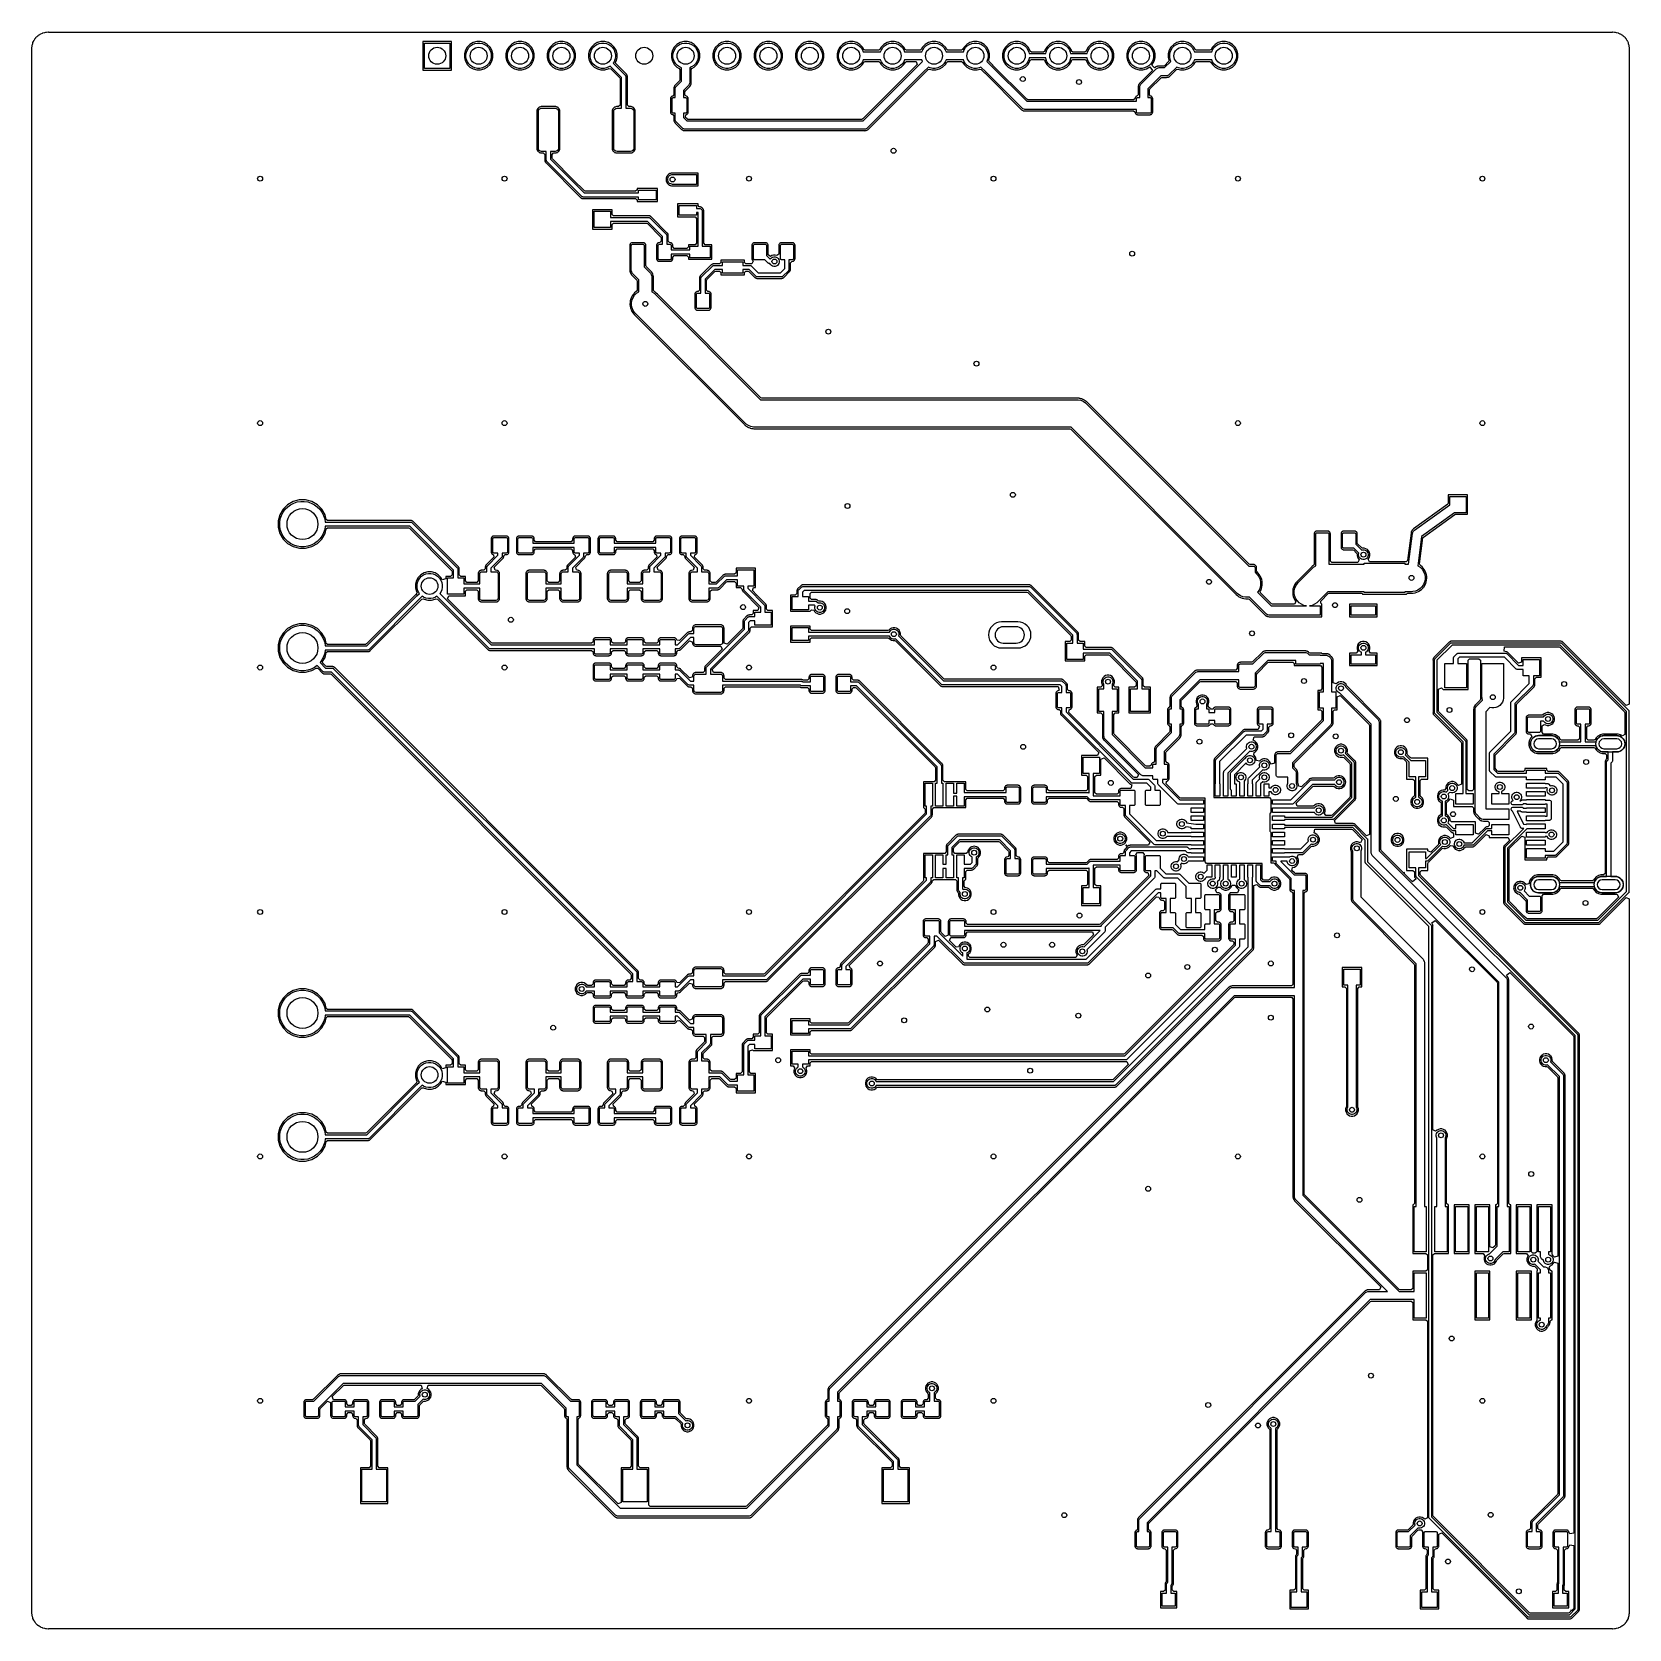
# Model space of a CAD drawing. Header units: inches. Extents: x 3.92 to 7.78, y -6.06 to -2.2.
import ezdxf

# ---------------------------------------------------------------- set-up
doc = ezdxf.new("R2010")
doc.units = ezdxf.units.IN
doc.header["$MEASUREMENT"] = 0
doc.layers.add('F.Cu', color=13, linetype='CONTINUOUS', true_color=0xc83434)

msp = doc.modelspace()

# ---------------------------------------------------------------- linework, layer by layer
at = {"layer": 'F.Cu', "linetype": 'CONTINUOUS'}
for p, q in [((3.9176, -2.2391), (3.9181, -2.2362)), ((3.9181, -2.2362), (3.9183, -2.2352)), ((3.9181, -2.2362), (3.9181, -2.2362)), ((3.9183, -2.2352), (3.9184, -2.235)), ((3.9184, -2.235), (3.9185, -2.2346)), ((3.9185, -2.2346), (3.9191, -2.2324)), ((3.9191, -2.2324), (3.9194, -2.2313)), ((3.9194, -2.2313), (3.9195, -2.2312)), ((3.9195, -2.2312), (3.9197, -2.2306)), ((3.9197, -2.2306), (3.9198, -2.2304)), ((3.9198, -2.2304), (3.921, -2.2275)), ((3.921, -2.2275), (3.9211, -2.2272)), ((3.9211, -2.2272), (3.9212, -2.2272)), ((3.9212, -2.2272), (3.9215, -2.2264)), ((3.9215, -2.2264), (3.9216, -2.2263)), ((3.9216, -2.2263), (3.9221, -2.2253)), ((3.9221, -2.2253), (3.9222, -2.2251)), ((3.9222, -2.2251), (3.9231, -2.2236)), ((3.9231, -2.2235), (3.9242, -2.222)), ((3.9231, -2.2236), (3.9231, -2.2235)), ((3.9242, -2.2219), (3.9245, -2.2215)), ((3.9242, -2.222), (3.9242, -2.2219)), ((3.9245, -2.2215), (3.9253, -2.2203)), ((3.9253, -2.2203), (3.9259, -2.2196)), ((3.9253, -2.2203), (3.9253, -2.2203)), ((3.9259, -2.2195), (3.9269, -2.2184)), ((3.9259, -2.2196), (3.9259, -2.2195)), ((3.9269, -2.2184), (3.927, -2.2182)), ((3.927, -2.2182), (3.9276, -2.2175)), ((3.9276, -2.2175), (3.9285, -2.2167)), ((3.9285, -2.2167), (3.9298, -2.2154)), ((3.9298, -2.2154), (3.9307, -2.2144)), ((3.9307, -2.2144), (3.9308, -2.2144)), ((3.9308, -2.2144), (3.9317, -2.2136)), ((3.9317, -2.2136), (3.9329, -2.2128)), ((3.9329, -2.2128), (3.933, -2.2125)), ((3.933, -2.2125), (3.9362, -2.2105)), ((3.9362, -2.2105), (3.9369, -2.21)), ((3.9369, -2.21), (3.937, -2.21)), ((3.937, -2.21), (3.9385, -2.2092)), ((3.9385, -2.2092), (3.9387, -2.2091)), ((3.9387, -2.2091), (3.9426, -2.2072)), ((3.9426, -2.2072), (3.9428, -2.2072)), ((3.9428, -2.2072), (3.9431, -2.2071)), ((3.9431, -2.2071), (3.9434, -2.207)), ((3.9434, -2.207), (3.9478, -2.2056)), ((3.9478, -2.2056), (3.948, -2.2057)), ((3.948, -2.2057), (3.9485, -2.2056)), ((3.9485, -2.2056), (3.9486, -2.2056)), ((3.9486, -2.2056), (3.9512, -2.2051)), ((3.9512, -2.2051), (3.9513, -2.2051)), ((3.9513, -2.2051), (3.9514, -2.205)), ((3.9514, -2.205), (3.9526, -2.205)), ((3.9526, -2.205), (3.9568, -2.2045)), ((3.9568, -2.2045), (3.957, -2.2047)), ((3.957, -2.2047), (7.7359, -2.2047)), ((4.9309, -2.2275), (4.8619, -2.2275)), ((4.8619, -2.2275), (4.8619, -2.2965)), ((4.8657, -2.2927), (4.8657, -2.2313)), ((4.8657, -2.2313), (4.9272, -2.2313)), ((4.9272, -2.2313), (4.9272, -2.2927)), ((4.9309, -2.2576), (4.9309, -2.2275)), ((4.9755, -2.2346), (4.969, -2.241)), ((4.9831, -2.2302), (4.9755, -2.2346)), ((4.977, -2.2383), (4.982, -2.2349)), ((4.982, -2.2349), (4.9875, -2.2326)), ((4.9832, -2.2301), (4.9831, -2.2302)), ((4.992, -2.2278), (4.9832, -2.2301)), ((4.9875, -2.2326), (4.9934, -2.2314)), ((5.0009, -2.2278), (4.992, -2.2278)), ((4.9934, -2.2314), (4.9995, -2.2314)), ((4.9995, -2.2314), (5.0054, -2.2326)), ((5.0097, -2.2301), (5.0009, -2.2278)), ((5.0054, -2.2326), (5.0109, -2.2349)), ((5.0098, -2.2302), (5.0097, -2.2301)), ((5.0174, -2.2346), (5.0098, -2.2302)), ((5.0109, -2.2349), (5.0159, -2.2383)), ((5.0239, -2.241), (5.0174, -2.2346)), ((5.0755, -2.2346), (5.069, -2.241)), ((5.0831, -2.2302), (5.0755, -2.2346)), ((5.077, -2.2383), (5.082, -2.2349)), ((5.082, -2.2349), (5.0875, -2.2326)), ((5.0832, -2.2301), (5.0831, -2.2302)), ((5.092, -2.2278), (5.0832, -2.2301)), ((5.0875, -2.2326), (5.0934, -2.2314)), ((5.1009, -2.2278), (5.092, -2.2278)), ((5.0934, -2.2314), (5.0995, -2.2314)), ((5.0995, -2.2314), (5.1054, -2.2326)), ((5.1097, -2.2301), (5.1009, -2.2278)), ((5.1054, -2.2326), (5.1109, -2.2349)), ((5.1098, -2.2302), (5.1097, -2.2301)), ((5.1174, -2.2346), (5.1098, -2.2302)), ((5.1109, -2.2349), (5.1159, -2.2383)), ((5.1239, -2.241), (5.1174, -2.2346)), ((5.1755, -2.2346), (5.169, -2.241)), ((5.1831, -2.2302), (5.1755, -2.2346)), ((5.177, -2.2383), (5.182, -2.2349)), ((5.182, -2.2349), (5.1875, -2.2326)), ((5.1832, -2.2301), (5.1831, -2.2302)), ((5.192, -2.2278), (5.1832, -2.2301)), ((5.1875, -2.2326), (5.1934, -2.2314)), ((5.2009, -2.2278), (5.192, -2.2278)), ((5.1934, -2.2314), (5.1995, -2.2314)), ((5.1995, -2.2314), (5.2054, -2.2326)), ((5.2097, -2.2301), (5.2009, -2.2278)), ((5.2054, -2.2326), (5.2109, -2.2349)), ((5.2098, -2.2302), (5.2097, -2.2301)), ((5.2174, -2.2346), (5.2098, -2.2302)), ((5.2109, -2.2349), (5.2159, -2.2383)), ((5.2239, -2.241), (5.2174, -2.2346)), ((5.2755, -2.2346), (5.269, -2.241)), ((5.2831, -2.2302), (5.2755, -2.2346)), ((5.277, -2.2383), (5.282, -2.2349)), ((5.282, -2.2349), (5.2875, -2.2326)), ((5.2832, -2.2301), (5.2831, -2.2302)), ((5.292, -2.2278), (5.2832, -2.2301)), ((5.2875, -2.2326), (5.2934, -2.2314)), ((5.3009, -2.2278), (5.292, -2.2278)), ((5.2934, -2.2314), (5.2995, -2.2314)), ((5.2995, -2.2314), (5.3054, -2.2326)), ((5.3097, -2.2301), (5.3009, -2.2278)), ((5.3054, -2.2326), (5.3109, -2.2349)), ((5.3098, -2.2302), (5.3097, -2.2301)), ((5.3174, -2.2346), (5.3098, -2.2302)), ((5.3109, -2.2349), (5.3159, -2.2383)), ((5.3239, -2.241), (5.3174, -2.2346)), ((5.4755, -2.2346), (5.469, -2.241)), ((5.4831, -2.2302), (5.4755, -2.2346)), ((5.477, -2.2383), (5.482, -2.2349)), ((5.482, -2.2349), (5.4875, -2.2326)), ((5.4832, -2.2301), (5.4831, -2.2302)), ((5.492, -2.2278), (5.4832, -2.2301)), ((5.4875, -2.2326), (5.4934, -2.2314)), ((5.5009, -2.2278), (5.492, -2.2278)), ((5.4934, -2.2314), (5.4995, -2.2314)), ((5.4995, -2.2314), (5.5054, -2.2326)), ((5.5097, -2.2301), (5.5009, -2.2278)), ((5.5054, -2.2326), (5.5109, -2.2349)), ((5.5098, -2.2302), (5.5097, -2.2301)), ((5.5174, -2.2346), (5.5098, -2.2302)), ((5.5109, -2.2349), (5.5159, -2.2383)), ((5.5239, -2.241), (5.5174, -2.2346)), ((5.5755, -2.2346), (5.569, -2.241)), ((5.5831, -2.2302), (5.5755, -2.2346)), ((5.577, -2.2383), (5.582, -2.2349)), ((5.582, -2.2349), (5.5875, -2.2326)), ((5.5832, -2.2301), (5.5831, -2.2302)), ((5.592, -2.2278), (5.5832, -2.2301)), ((5.5875, -2.2326), (5.5934, -2.2314)), ((5.6009, -2.2278), (5.592, -2.2278)), ((5.5934, -2.2314), (5.5995, -2.2314)), ((5.5995, -2.2314), (5.6054, -2.2326)), ((5.6097, -2.2301), (5.6009, -2.2278)), ((5.6054, -2.2326), (5.6109, -2.2349)), ((5.6098, -2.2302), (5.6097, -2.2301)), ((5.6174, -2.2346), (5.6098, -2.2302)), ((5.6109, -2.2349), (5.6159, -2.2383)), ((5.6239, -2.241), (5.6174, -2.2346)), ((5.6755, -2.2346), (5.669, -2.241)), ((5.6831, -2.2302), (5.6755, -2.2346)), ((5.677, -2.2383), (5.682, -2.2349)), ((5.682, -2.2349), (5.6875, -2.2326)), ((5.6832, -2.2301), (5.6831, -2.2302)), ((5.692, -2.2278), (5.6832, -2.2301)), ((5.6875, -2.2326), (5.6934, -2.2314)), ((5.7009, -2.2278), (5.692, -2.2278)), ((5.6934, -2.2314), (5.6995, -2.2314)), ((5.6995, -2.2314), (5.7054, -2.2326)), ((5.7097, -2.2301), (5.7009, -2.2278)), ((5.7054, -2.2326), (5.7109, -2.2349)), ((5.7098, -2.2302), (5.7097, -2.2301)), ((5.7174, -2.2346), (5.7098, -2.2302)), ((5.7109, -2.2349), (5.7159, -2.2383)), ((5.7239, -2.241), (5.7174, -2.2346)), ((5.7755, -2.2346), (5.769, -2.241)), ((5.7831, -2.2302), (5.7755, -2.2346)), ((5.777, -2.2383), (5.782, -2.2349)), ((5.782, -2.2349), (5.7875, -2.2326)), ((5.7832, -2.2301), (5.7831, -2.2302)), ((5.792, -2.2278), (5.7832, -2.2301)), ((5.7875, -2.2326), (5.7934, -2.2314)), ((5.8009, -2.2278), (5.792, -2.2278)), ((5.7934, -2.2314), (5.7995, -2.2314)), ((5.7995, -2.2314), (5.8054, -2.2326)), ((5.8097, -2.2301), (5.8009, -2.2278)), ((5.8054, -2.2326), (5.8109, -2.2349)), ((5.8098, -2.2302), (5.8097, -2.2301)), ((5.8174, -2.2346), (5.8098, -2.2302)), ((5.8109, -2.2349), (5.8159, -2.2383)), ((5.8239, -2.241), (5.8174, -2.2346)), ((5.8755, -2.2346), (5.869, -2.241)), ((5.8831, -2.2302), (5.8755, -2.2346)), ((5.877, -2.2383), (5.882, -2.2349)), ((5.882, -2.2349), (5.8875, -2.2326)), ((5.8832, -2.2301), (5.8831, -2.2302)), ((5.892, -2.2278), (5.8832, -2.2301)), ((5.8875, -2.2326), (5.8934, -2.2314)), ((5.9009, -2.2278), (5.892, -2.2278)), ((5.8934, -2.2314), (5.8995, -2.2314)), ((5.8995, -2.2314), (5.9054, -2.2326)), ((5.9097, -2.2301), (5.9009, -2.2278)), ((5.9054, -2.2326), (5.9109, -2.2349)), ((5.9098, -2.2302), (5.9097, -2.2301)), ((5.9174, -2.2346), (5.9098, -2.2302)), ((5.9109, -2.2349), (5.9159, -2.2383)), ((5.9239, -2.241), (5.9174, -2.2346)), ((5.9755, -2.2346), (5.969, -2.241)), ((5.9831, -2.2302), (5.9755, -2.2346)), ((5.977, -2.2383), (5.982, -2.2349)), ((5.982, -2.2349), (5.9875, -2.2326)), ((5.9832, -2.2301), (5.9831, -2.2302)), ((5.992, -2.2278), (5.9832, -2.2301)), ((5.9875, -2.2326), (5.9934, -2.2314)), ((6.0009, -2.2278), (5.992, -2.2278)), ((5.9934, -2.2314), (5.9995, -2.2314)), ((5.9995, -2.2314), (6.0054, -2.2326)), ((6.0097, -2.2301), (6.0009, -2.2278)), ((6.0054, -2.2326), (6.0109, -2.2349)), ((6.0098, -2.2302), (6.0097, -2.2301)), ((6.0174, -2.2346), (6.0098, -2.2302)), ((6.0109, -2.2349), (6.0159, -2.2383)), ((6.0239, -2.241), (6.0174, -2.2346)), ((6.0755, -2.2346), (6.069, -2.241)), ((6.0831, -2.2302), (6.0755, -2.2346)), ((6.077, -2.2383), (6.082, -2.2349)), ((6.082, -2.2349), (6.0875, -2.2326)), ((6.0832, -2.2301), (6.0831, -2.2302)), ((6.092, -2.2278), (6.0832, -2.2301)), ((6.0875, -2.2326), (6.0934, -2.2314)), ((6.1009, -2.2278), (6.092, -2.2278)), ((6.0934, -2.2314), (6.0995, -2.2314)), ((6.0995, -2.2314), (6.1054, -2.2326)), ((6.1097, -2.2301), (6.1009, -2.2278)), ((6.1054, -2.2326), (6.1109, -2.2349)), ((6.1098, -2.2302), (6.1097, -2.2301)), ((6.1174, -2.2346), (6.1098, -2.2302)), ((6.1109, -2.2349), (6.1159, -2.2383)), ((6.1239, -2.241), (6.1174, -2.2346)), ((6.1755, -2.2346), (6.169, -2.241)), ((6.1831, -2.2302), (6.1755, -2.2346)), ((6.177, -2.2383), (6.182, -2.2349)), ((6.182, -2.2349), (6.1875, -2.2326)), ((6.1832, -2.2301), (6.1831, -2.2302)), ((6.192, -2.2278), (6.1832, -2.2301)), ((6.1875, -2.2326), (6.1934, -2.2314)), ((6.2009, -2.2278), (6.192, -2.2278)), ((6.1934, -2.2314), (6.1995, -2.2314)), ((6.1995, -2.2314), (6.2054, -2.2326)), ((6.2097, -2.2301), (6.2009, -2.2278)), ((6.2054, -2.2326), (6.2109, -2.2349)), ((6.2098, -2.2302), (6.2097, -2.2301)), ((6.2174, -2.2346), (6.2098, -2.2302)), ((6.2109, -2.2349), (6.2159, -2.2383)), ((6.2239, -2.241), (6.2174, -2.2346)), ((6.2755, -2.2346), (6.269, -2.241)), ((6.2831, -2.2302), (6.2755, -2.2346)), ((6.277, -2.2383), (6.282, -2.2349)), ((6.282, -2.2349), (6.2875, -2.2326)), ((6.2832, -2.2301), (6.2831, -2.2302)), ((6.292, -2.2278), (6.2832, -2.2301)), ((6.2875, -2.2326), (6.2934, -2.2314)), ((6.3009, -2.2278), (6.292, -2.2278)), ((6.2934, -2.2314), (6.2995, -2.2314)), ((6.2995, -2.2314), (6.3054, -2.2326)), ((6.3097, -2.2301), (6.3009, -2.2278)), ((6.3054, -2.2326), (6.3109, -2.2349)), ((6.3098, -2.2302), (6.3097, -2.2301)), ((6.3174, -2.2346), (6.3098, -2.2302)), ((6.3109, -2.2349), (6.3159, -2.2383)), ((6.3239, -2.241), (6.3174, -2.2346)), ((6.3755, -2.2346), (6.369, -2.241)), ((6.3831, -2.2302), (6.3755, -2.2346)), ((6.377, -2.2383), (6.382, -2.2349)), ((6.382, -2.2349), (6.3875, -2.2326)), ((6.3832, -2.2301), (6.3831, -2.2302)), ((6.392, -2.2278), (6.3832, -2.2301)), ((6.3875, -2.2326), (6.3934, -2.2314)), ((6.4009, -2.2278), (6.392, -2.2278)), ((6.3934, -2.2314), (6.3995, -2.2314)), ((6.3995, -2.2314), (6.4054, -2.2326)), ((6.4097, -2.2301), (6.4009, -2.2278)), ((6.4054, -2.2326), (6.4109, -2.2349)), ((6.4098, -2.2302), (6.4097, -2.2301)), ((6.4174, -2.2346), (6.4098, -2.2302)), ((6.4109, -2.2349), (6.4159, -2.2383)), ((6.4239, -2.241), (6.4174, -2.2346)), ((6.4755, -2.2346), (6.469, -2.241)), ((6.4831, -2.2302), (6.4755, -2.2346)), ((6.477, -2.2383), (6.482, -2.2349)), ((6.482, -2.2349), (6.4875, -2.2326)), ((6.4832, -2.2301), (6.4831, -2.2302)), ((6.492, -2.2278), (6.4832, -2.2301)), ((6.4875, -2.2326), (6.4934, -2.2314)), ((6.5009, -2.2278), (6.492, -2.2278)), ((6.4934, -2.2314), (6.4995, -2.2314)), ((6.4995, -2.2314), (6.5054, -2.2326)), ((6.5097, -2.2301), (6.5009, -2.2278)), ((6.5054, -2.2326), (6.5109, -2.2349)), ((6.5098, -2.2302), (6.5097, -2.2301)), ((6.5174, -2.2346), (6.5098, -2.2302)), ((6.5109, -2.2349), (6.5159, -2.2383)), ((6.5239, -2.241), (6.5174, -2.2346)), ((6.5755, -2.2346), (6.569, -2.241)), ((6.5831, -2.2302), (6.5755, -2.2346)), ((6.577, -2.2383), (6.582, -2.2349)), ((6.582, -2.2349), (6.5875, -2.2326)), ((6.5832, -2.2301), (6.5831, -2.2302)), ((6.592, -2.2278), (6.5832, -2.2301)), ((6.5875, -2.2326), (6.5934, -2.2314)), ((6.6009, -2.2278), (6.592, -2.2278)), ((6.5934, -2.2314), (6.5995, -2.2314)), ((6.5995, -2.2314), (6.6054, -2.2326)), ((6.6097, -2.2301), (6.6009, -2.2278)), ((6.6054, -2.2326), (6.6109, -2.2349)), ((6.6098, -2.2302), (6.6097, -2.2301)), ((6.6174, -2.2346), (6.6098, -2.2302)), ((6.6109, -2.2349), (6.6159, -2.2383)), ((6.6239, -2.241), (6.6174, -2.2346)), ((6.6755, -2.2346), (6.669, -2.241)), ((6.6831, -2.2302), (6.6755, -2.2346)), ((6.677, -2.2383), (6.682, -2.2349)), ((6.682, -2.2349), (6.6875, -2.2326)), ((6.6832, -2.2301), (6.6831, -2.2302)), ((6.692, -2.2278), (6.6832, -2.2301)), ((6.6875, -2.2326), (6.6934, -2.2314)), ((6.7009, -2.2278), (6.692, -2.2278)), ((6.6934, -2.2314), (6.6995, -2.2314)), ((6.6995, -2.2314), (6.7054, -2.2326)), ((6.7097, -2.2301), (6.7009, -2.2278)), ((6.7054, -2.2326), (6.7109, -2.2349)), ((6.7098, -2.2302), (6.7097, -2.2301)), ((6.7174, -2.2346), (6.7098, -2.2302)), ((6.7109, -2.2349), (6.7159, -2.2383)), ((6.7239, -2.241), (6.7174, -2.2346)), ((6.7755, -2.2346), (6.769, -2.241)), ((6.7831, -2.2302), (6.7755, -2.2346)), ((6.777, -2.2383), (6.782, -2.2349)), ((6.782, -2.2349), (6.7875, -2.2326)), ((6.7832, -2.2301), (6.7831, -2.2302)), ((6.792, -2.2278), (6.7832, -2.2301)), ((6.7875, -2.2326), (6.7934, -2.2314)), ((6.8009, -2.2278), (6.792, -2.2278)), ((6.7934, -2.2314), (6.7995, -2.2314)), ((6.7995, -2.2314), (6.8054, -2.2326)), ((6.8097, -2.2301), (6.8009, -2.2278)), ((6.8054, -2.2326), (6.8109, -2.2349)), ((6.8098, -2.2302), (6.8097, -2.2301)), ((6.8174, -2.2346), (6.8098, -2.2302)), ((6.8109, -2.2349), (6.8159, -2.2383)), ((6.8239, -2.241), (6.8174, -2.2346)), ((7.7359, -2.2047), (7.7361, -2.2045)), ((7.7361, -2.2045), (7.7403, -2.205)), ((7.7403, -2.205), (7.7415, -2.205)), ((7.7415, -2.205), (7.7417, -2.2051)), ((7.7417, -2.2051), (7.7417, -2.2051)), ((7.7417, -2.2051), (7.7443, -2.2056)), ((7.7443, -2.2056), (7.7444, -2.2056)), ((7.7444, -2.2056), (7.745, -2.2057)), ((7.745, -2.2057), (7.7451, -2.2056)), ((7.7451, -2.2056), (7.7495, -2.207)), ((7.7495, -2.207), (7.7498, -2.2071)), ((7.7498, -2.2071), (7.7501, -2.2072)), ((7.7501, -2.2072), (7.7502, -2.2072)), ((7.7502, -2.2072), (7.7537, -2.2088)), ((7.7537, -2.2088), (7.7539, -2.2089)), ((7.7539, -2.2089), (7.7559, -2.21)), ((7.7559, -2.21), (7.756, -2.2101)), ((7.756, -2.2101), (7.7567, -2.2105)), ((7.7567, -2.2105), (7.7599, -2.2125)), ((7.7599, -2.2125), (7.76, -2.2128)), ((7.76, -2.2128), (7.7612, -2.2136)), ((7.7612, -2.2136), (7.7621, -2.2144)), ((7.7621, -2.2144), (7.7622, -2.2144)), ((7.7622, -2.2144), (7.7631, -2.2154)), ((7.7631, -2.2154), (7.7644, -2.2167)), ((7.7644, -2.2167), (7.7653, -2.2175)), ((7.7653, -2.2175), (7.7659, -2.2182)), ((7.7659, -2.2182), (7.7661, -2.2184)), ((7.7661, -2.2184), (7.767, -2.2195)), ((7.767, -2.2195), (7.767, -2.2196)), ((7.767, -2.2196), (7.7676, -2.2203)), ((7.7676, -2.2203), (7.7676, -2.2203)), ((7.7676, -2.2203), (7.7684, -2.2215)), ((7.7684, -2.2215), (7.7685, -2.2217)), ((7.7685, -2.2217), (7.7698, -2.2235)), ((7.7698, -2.2235), (7.7698, -2.2236)), ((7.7698, -2.2236), (7.7707, -2.2251)), ((7.7707, -2.2251), (7.7708, -2.2253)), ((7.7708, -2.2253), (7.7713, -2.2263)), ((7.7713, -2.2263), (7.7714, -2.2264)), ((7.7714, -2.2264), (7.7717, -2.2272)), ((7.7717, -2.2272), (7.7718, -2.2272)), ((7.7718, -2.2272), (7.7731, -2.2304)), ((7.7731, -2.2304), (7.7732, -2.2306)), ((7.7732, -2.2306), (7.7734, -2.2312)), ((7.7734, -2.2312), (7.7735, -2.2313)), ((7.7735, -2.2313), (7.7738, -2.2324)), ((7.7738, -2.2324), (7.7744, -2.2346)), ((7.7744, -2.2346), (7.7745, -2.235)), ((7.7745, -2.235), (7.7746, -2.2352)), ((7.7746, -2.2352), (7.7748, -2.2362)), ((7.7748, -2.2362), (7.7748, -2.2362)), ((7.7748, -2.2362), (7.7753, -2.2391)), ((3.9173, -2.244), (3.9174, -2.2427)), ((3.9173, -2.3961), (3.9173, -2.244)), ((3.9174, -2.2417), (3.9176, -2.2394)), ((3.9174, -2.2427), (3.9174, -2.2417)), ((3.9176, -2.2394), (3.9176, -2.2391)), ((4.9309, -2.2965), (4.9309, -2.2576)), ((4.9646, -2.2488), (4.9622, -2.2576)), ((4.9622, -2.2576), (4.9622, -2.2664)), ((4.9622, -2.2664), (4.9646, -2.2753)), ((4.969, -2.241), (4.9646, -2.2487)), ((4.9646, -2.2487), (4.9646, -2.2488)), ((4.9646, -2.2753), (4.969, -2.283)), ((4.9659, -2.259), (4.9671, -2.2531)), ((4.9659, -2.265), (4.9659, -2.259)), ((4.9671, -2.2709), (4.9659, -2.265)), ((4.9671, -2.2531), (4.9694, -2.2475)), ((4.9694, -2.2765), (4.9671, -2.2709)), ((4.9694, -2.2475), (4.9727, -2.2425)), ((4.9727, -2.2815), (4.9694, -2.2765)), ((4.9727, -2.2425), (4.977, -2.2383)), ((5.0159, -2.2383), (5.0202, -2.2425)), ((5.0202, -2.2425), (5.0235, -2.2475)), ((5.0235, -2.2765), (5.0202, -2.2815)), ((5.0235, -2.2475), (5.0258, -2.2531)), ((5.0258, -2.2709), (5.0235, -2.2765)), ((5.0283, -2.2488), (5.0239, -2.241)), ((5.0239, -2.283), (5.0283, -2.2752)), ((5.0258, -2.2531), (5.027, -2.259)), ((5.027, -2.265), (5.0258, -2.2709)), ((5.027, -2.259), (5.027, -2.265)), ((5.0307, -2.2574), (5.0283, -2.2488)), ((5.0283, -2.2752), (5.0307, -2.2666)), ((5.0307, -2.2576), (5.0307, -2.2574)), ((5.0307, -2.2666), (5.0307, -2.2576)), ((5.0646, -2.2488), (5.0622, -2.2576)), ((5.0622, -2.2576), (5.0622, -2.2664)), ((5.0622, -2.2664), (5.0646, -2.2753)), ((5.069, -2.241), (5.0646, -2.2487)), ((5.0646, -2.2487), (5.0646, -2.2488)), ((5.0646, -2.2753), (5.069, -2.283)), ((5.0659, -2.259), (5.0671, -2.2531)), ((5.0659, -2.265), (5.0659, -2.259)), ((5.0671, -2.2709), (5.0659, -2.265)), ((5.0671, -2.2531), (5.0694, -2.2475)), ((5.0694, -2.2765), (5.0671, -2.2709)), ((5.0694, -2.2475), (5.0727, -2.2425)), ((5.0727, -2.2815), (5.0694, -2.2765)), ((5.0727, -2.2425), (5.077, -2.2383)), ((5.1159, -2.2383), (5.1202, -2.2425)), ((5.1202, -2.2425), (5.1235, -2.2475)), ((5.1235, -2.2765), (5.1202, -2.2815)), ((5.1235, -2.2475), (5.1258, -2.2531)), ((5.1258, -2.2709), (5.1235, -2.2765)), ((5.1283, -2.2488), (5.1239, -2.241)), ((5.1239, -2.283), (5.1283, -2.2752)), ((5.1258, -2.2531), (5.127, -2.259)), ((5.127, -2.265), (5.1258, -2.2709)), ((5.127, -2.259), (5.127, -2.265)), ((5.1307, -2.2574), (5.1283, -2.2488)), ((5.1283, -2.2752), (5.1307, -2.2666)), ((5.1307, -2.2576), (5.1307, -2.2574)), ((5.1307, -2.2666), (5.1307, -2.2576)), ((5.1646, -2.2488), (5.1622, -2.2576)), ((5.1622, -2.2576), (5.1622, -2.2664)), ((5.1622, -2.2664), (5.1646, -2.2753)), ((5.169, -2.241), (5.1646, -2.2487)), ((5.1646, -2.2487), (5.1646, -2.2488)), ((5.1646, -2.2753), (5.169, -2.283)), ((5.1659, -2.259), (5.1671, -2.2531)), ((5.1659, -2.265), (5.1659, -2.259)), ((5.1671, -2.2709), (5.1659, -2.265)), ((5.1671, -2.2531), (5.1694, -2.2475)), ((5.1694, -2.2765), (5.1671, -2.2709)), ((5.1694, -2.2475), (5.1727, -2.2425)), ((5.1727, -2.2815), (5.1694, -2.2765)), ((5.1727, -2.2425), (5.177, -2.2383)), ((5.2159, -2.2383), (5.2202, -2.2425)), ((5.2202, -2.2425), (5.2235, -2.2475)), ((5.2235, -2.2765), (5.2202, -2.2815)), ((5.2235, -2.2475), (5.2258, -2.2531)), ((5.2258, -2.2709), (5.2235, -2.2765)), ((5.2283, -2.2488), (5.2239, -2.241)), ((5.2239, -2.283), (5.2283, -2.2752)), ((5.2258, -2.2531), (5.227, -2.259)), ((5.227, -2.265), (5.2258, -2.2709)), ((5.227, -2.259), (5.227, -2.265)), ((5.2307, -2.2574), (5.2283, -2.2488)), ((5.2283, -2.2752), (5.2307, -2.2666)), ((5.2307, -2.2576), (5.2307, -2.2574)), ((5.2307, -2.2666), (5.2307, -2.2576)), ((5.2646, -2.2488), (5.2622, -2.2576)), ((5.2622, -2.2576), (5.2622, -2.2664)), ((5.2622, -2.2664), (5.2646, -2.2753)), ((5.269, -2.241), (5.2646, -2.2487)), ((5.2646, -2.2487), (5.2646, -2.2488)), ((5.2646, -2.2753), (5.269, -2.283)), ((5.2659, -2.259), (5.2671, -2.2531)), ((5.2659, -2.265), (5.2659, -2.259)), ((5.2671, -2.2709), (5.2659, -2.265)), ((5.2671, -2.2531), (5.2694, -2.2475)), ((5.2694, -2.2765), (5.2671, -2.2709)), ((5.2694, -2.2475), (5.2727, -2.2425)), ((5.2727, -2.2815), (5.2694, -2.2765)), ((5.2727, -2.2425), (5.277, -2.2383)), ((5.3159, -2.2383), (5.3202, -2.2425)), ((5.3202, -2.2425), (5.3235, -2.2475)), ((5.3235, -2.2765), (5.3213, -2.2798)), ((5.3235, -2.2475), (5.3258, -2.2531)), ((5.3258, -2.2709), (5.3235, -2.2765)), ((5.3283, -2.2488), (5.3239, -2.241)), ((5.3258, -2.2531), (5.327, -2.259)), ((5.327, -2.265), (5.3258, -2.2709)), ((5.327, -2.259), (5.327, -2.265)), ((5.3274, -2.2767), (5.3284, -2.2752)), ((5.3307, -2.2574), (5.3283, -2.2488)), ((5.3284, -2.2752), (5.3307, -2.2666)), ((5.3307, -2.2594), (5.3307, -2.2574)), ((5.3307, -2.2666), (5.3307, -2.2594)), ((5.4646, -2.2488), (5.4622, -2.2576)), ((5.4622, -2.2576), (5.4622, -2.2664)), ((5.4622, -2.2664), (5.4646, -2.2753)), ((5.469, -2.241), (5.4646, -2.2487)), ((5.4646, -2.2487), (5.4646, -2.2488)), ((5.4646, -2.2753), (5.469, -2.283)), ((5.4659, -2.259), (5.4671, -2.2531)), ((5.4659, -2.265), (5.4659, -2.259)), ((5.4671, -2.2709), (5.4659, -2.265)), ((5.4671, -2.2531), (5.4694, -2.2475)), ((5.4694, -2.2765), (5.4671, -2.2709)), ((5.4694, -2.2475), (5.4727, -2.2425)), ((5.4727, -2.2815), (5.4694, -2.2765)), ((5.4727, -2.2425), (5.477, -2.2383)), ((5.5159, -2.2383), (5.5202, -2.2425)), ((5.5202, -2.2425), (5.5235, -2.2475)), ((5.5235, -2.2765), (5.5202, -2.2815)), ((5.5235, -2.2475), (5.5258, -2.2531)), ((5.5258, -2.2709), (5.5235, -2.2765)), ((5.5283, -2.2488), (5.5239, -2.241)), ((5.5239, -2.283), (5.5283, -2.2752)), ((5.5258, -2.2531), (5.527, -2.259)), ((5.527, -2.265), (5.5258, -2.2709)), ((5.527, -2.259), (5.527, -2.265)), ((5.5307, -2.2574), (5.5283, -2.2488)), ((5.5283, -2.2752), (5.5307, -2.2666)), ((5.5307, -2.2576), (5.5307, -2.2574)), ((5.5307, -2.2666), (5.5307, -2.2576)), ((5.5646, -2.2488), (5.5622, -2.2576)), ((5.5622, -2.2576), (5.5622, -2.2664)), ((5.5622, -2.2664), (5.5646, -2.2753)), ((5.569, -2.241), (5.5646, -2.2487)), ((5.5646, -2.2487), (5.5646, -2.2488)), ((5.5646, -2.2753), (5.569, -2.283)), ((5.5659, -2.259), (5.5671, -2.2531)), ((5.5659, -2.265), (5.5659, -2.259)), ((5.5671, -2.2709), (5.5659, -2.265)), ((5.5671, -2.2531), (5.5694, -2.2475)), ((5.5694, -2.2765), (5.5671, -2.2709)), ((5.5694, -2.2475), (5.5727, -2.2425)), ((5.5727, -2.2815), (5.5694, -2.2765)), ((5.5727, -2.2425), (5.577, -2.2383)), ((5.6159, -2.2383), (5.6202, -2.2425)), ((5.6202, -2.2425), (5.6235, -2.2475)), ((5.6235, -2.2765), (5.6202, -2.2815)), ((5.6235, -2.2475), (5.6258, -2.2531)), ((5.6258, -2.2709), (5.6235, -2.2765)), ((5.6283, -2.2488), (5.6239, -2.241)), ((5.6239, -2.283), (5.6283, -2.2752)), ((5.6258, -2.2531), (5.627, -2.259)), ((5.627, -2.265), (5.6258, -2.2709)), ((5.627, -2.259), (5.627, -2.265)), ((5.6307, -2.2574), (5.6283, -2.2488)), ((5.6283, -2.2752), (5.6307, -2.2666)), ((5.6307, -2.2576), (5.6307, -2.2574)), ((5.6307, -2.2666), (5.6307, -2.2576)), ((5.6646, -2.2488), (5.6622, -2.2576)), ((5.6622, -2.2576), (5.6622, -2.2664)), ((5.6622, -2.2664), (5.6646, -2.2753)), ((5.669, -2.241), (5.6646, -2.2487)), ((5.6646, -2.2487), (5.6646, -2.2488)), ((5.6646, -2.2753), (5.669, -2.283)), ((5.6659, -2.259), (5.6671, -2.2531)), ((5.6659, -2.265), (5.6659, -2.259)), ((5.6671, -2.2709), (5.6659, -2.265)), ((5.6671, -2.2531), (5.6694, -2.2475)), ((5.6694, -2.2765), (5.6671, -2.2709)), ((5.6694, -2.2475), (5.6727, -2.2425)), ((5.6727, -2.2815), (5.6694, -2.2765)), ((5.6727, -2.2425), (5.677, -2.2383)), ((5.7159, -2.2383), (5.7202, -2.2425)), ((5.7202, -2.2425), (5.7235, -2.2475)), ((5.7235, -2.2765), (5.7202, -2.2815)), ((5.7235, -2.2475), (5.7258, -2.2531)), ((5.7258, -2.2709), (5.7235, -2.2765)), ((5.7283, -2.2488), (5.7239, -2.241)), ((5.7239, -2.283), (5.7283, -2.2752)), ((5.7258, -2.2531), (5.727, -2.259)), ((5.727, -2.265), (5.7258, -2.2709)), ((5.727, -2.259), (5.727, -2.265)), ((5.7307, -2.2574), (5.7283, -2.2488)), ((5.7283, -2.2752), (5.7307, -2.2666)), ((5.7307, -2.2576), (5.7307, -2.2574)), ((5.7307, -2.2666), (5.7307, -2.2576)), ((5.7646, -2.2488), (5.7622, -2.2576)), ((5.7622, -2.2576), (5.7622, -2.2664)), ((5.7622, -2.2664), (5.7646, -2.2753)), ((5.769, -2.241), (5.7646, -2.2487)), ((5.7646, -2.2487), (5.7646, -2.2488)), ((5.7646, -2.2753), (5.769, -2.283)), ((5.7659, -2.259), (5.7671, -2.2531)), ((5.7659, -2.265), (5.7659, -2.259)), ((5.7671, -2.2709), (5.7659, -2.265)), ((5.7671, -2.2531), (5.7694, -2.2475)), ((5.7694, -2.2765), (5.7671, -2.2709)), ((5.7694, -2.2475), (5.7727, -2.2425)), ((5.7727, -2.2815), (5.7694, -2.2765)), ((5.7727, -2.2425), (5.777, -2.2383)), ((5.8159, -2.2383), (5.8202, -2.2425)), ((5.8202, -2.2425), (5.8235, -2.2475)), ((5.8235, -2.2765), (5.8202, -2.2815)), ((5.8235, -2.2475), (5.8258, -2.2531)), ((5.8258, -2.2709), (5.8235, -2.2765)), ((5.8283, -2.2488), (5.8239, -2.241)), ((5.8239, -2.283), (5.8283, -2.2752)), ((5.8258, -2.2531), (5.827, -2.259)), ((5.827, -2.265), (5.8258, -2.2709)), ((5.827, -2.259), (5.827, -2.265)), ((5.8307, -2.2574), (5.8283, -2.2488)), ((5.8283, -2.2752), (5.8307, -2.2666)), ((5.8307, -2.2666), (5.8307, -2.2574)), ((5.8646, -2.2488), (5.8622, -2.2574)), ((5.8622, -2.2574), (5.8622, -2.2666)), ((5.8622, -2.2666), (5.8646, -2.2752)), ((5.869, -2.241), (5.8646, -2.2488)), ((5.8646, -2.2752), (5.869, -2.283)), ((5.8659, -2.259), (5.8671, -2.2531)), ((5.8659, -2.265), (5.8659, -2.259)), ((5.8671, -2.2709), (5.8659, -2.265)), ((5.8671, -2.2531), (5.8694, -2.2475)), ((5.8694, -2.2765), (5.8671, -2.2709)), ((5.8694, -2.2475), (5.8727, -2.2425)), ((5.8727, -2.2815), (5.8694, -2.2765)), ((5.8727, -2.2425), (5.877, -2.2383)), ((5.9159, -2.2383), (5.9202, -2.2425)), ((5.9202, -2.2425), (5.9235, -2.2475)), ((5.9235, -2.2765), (5.9202, -2.2815)), ((5.9235, -2.2475), (5.9255, -2.2522)), ((5.9255, -2.2719), (5.9235, -2.2765)), ((5.9272, -2.2468), (5.9239, -2.241)), ((5.9255, -2.2522), (5.9675, -2.2522)), ((5.9675, -2.2719), (5.9255, -2.2719)), ((5.93, -2.2483), (5.9272, -2.2468)), ((5.9273, -2.2772), (5.93, -2.2756)), ((5.963, -2.2483), (5.93, -2.2483)), ((5.93, -2.2756), (5.9629, -2.2756)), ((5.9629, -2.2756), (5.9656, -2.2772)), ((5.9657, -2.2468), (5.963, -2.2483)), ((5.969, -2.241), (5.9657, -2.2468)), ((5.9675, -2.2522), (5.9694, -2.2475)), ((5.9694, -2.2765), (5.9675, -2.2719)), ((5.9694, -2.2475), (5.9727, -2.2425)), ((5.9727, -2.2815), (5.9694, -2.2765)), ((5.9727, -2.2425), (5.977, -2.2383)), ((6.0159, -2.2383), (6.0202, -2.2425)), ((6.0202, -2.2425), (6.0235, -2.2475)), ((6.0235, -2.2765), (6.0202, -2.2815)), ((6.0235, -2.2475), (6.0255, -2.2522)), ((6.0255, -2.2719), (6.0235, -2.2765)), ((6.0272, -2.2468), (6.0239, -2.241)), ((6.0255, -2.2522), (6.0675, -2.2522)), ((6.0675, -2.2719), (6.0255, -2.2719)), ((6.03, -2.2483), (6.0272, -2.2468)), ((6.0273, -2.2772), (6.03, -2.2756)), ((6.063, -2.2483), (6.03, -2.2483)), ((6.03, -2.2756), (6.0532, -2.2756)), ((6.0532, -2.2756), (6.0562, -2.2829)), ((6.0573, -2.2872), (6.069, -2.2756)), ((6.0657, -2.2468), (6.063, -2.2483)), ((6.069, -2.241), (6.0657, -2.2468)), ((6.0675, -2.2522), (6.0694, -2.2475)), ((6.069, -2.2756), (6.0675, -2.2719)), ((6.0694, -2.2475), (6.0727, -2.2425)), ((6.0727, -2.2425), (6.077, -2.2383)), ((6.1159, -2.2383), (6.1202, -2.2425)), ((6.1202, -2.2425), (6.1235, -2.2475)), ((6.1235, -2.2765), (6.1202, -2.2815)), ((6.1235, -2.2475), (6.1255, -2.2522)), ((6.1255, -2.2719), (6.1235, -2.2765)), ((6.1272, -2.2468), (6.1239, -2.241)), ((6.1255, -2.2522), (6.1675, -2.2522)), ((6.1675, -2.2719), (6.1255, -2.2719)), ((6.13, -2.2483), (6.1272, -2.2468)), ((6.1273, -2.2772), (6.13, -2.2756)), ((6.163, -2.2483), (6.13, -2.2483)), ((6.13, -2.2756), (6.1629, -2.2756)), ((6.1629, -2.2756), (6.1656, -2.2772)), ((6.1657, -2.2468), (6.163, -2.2483)), ((6.169, -2.241), (6.1657, -2.2468)), ((6.1675, -2.2522), (6.1694, -2.2475)), ((6.1694, -2.2765), (6.1675, -2.2719)), ((6.1694, -2.2475), (6.1727, -2.2425)), ((6.1727, -2.2815), (6.1694, -2.2765)), ((6.1727, -2.2425), (6.177, -2.2383)), ((6.2159, -2.2383), (6.2202, -2.2425)), ((6.2202, -2.2425), (6.2235, -2.2475)), ((6.2235, -2.2475), (6.2258, -2.2531)), ((6.2283, -2.2487), (6.2239, -2.241)), ((6.2258, -2.2709), (6.2239, -2.2756)), ((6.2239, -2.2756), (6.2356, -2.2872)), ((6.2258, -2.2531), (6.227, -2.259)), ((6.227, -2.265), (6.2258, -2.2709)), ((6.227, -2.259), (6.227, -2.265)), ((6.2283, -2.2488), (6.2283, -2.2487)), ((6.2307, -2.2574), (6.2283, -2.2488)), ((6.229, -2.273), (6.2307, -2.2665)), ((6.2298, -2.276), (6.229, -2.273)), ((6.2384, -2.2846), (6.2298, -2.276)), ((6.2307, -2.2576), (6.2307, -2.2574)), ((6.2307, -2.2665), (6.2307, -2.2576)), ((6.2646, -2.2488), (6.2622, -2.2574)), ((6.2622, -2.2574), (6.2622, -2.2666)), ((6.2622, -2.2666), (6.2646, -2.2752)), ((6.269, -2.241), (6.2646, -2.2488)), ((6.2646, -2.2752), (6.269, -2.283)), ((6.2659, -2.259), (6.2671, -2.2531)), ((6.2659, -2.265), (6.2659, -2.259)), ((6.2671, -2.2709), (6.2659, -2.265)), ((6.2671, -2.2531), (6.2694, -2.2475)), ((6.2694, -2.2765), (6.2671, -2.2709)), ((6.2694, -2.2475), (6.2727, -2.2425)), ((6.2727, -2.2815), (6.2694, -2.2765)), ((6.2727, -2.2425), (6.277, -2.2383)), ((6.3159, -2.2383), (6.3202, -2.2425)), ((6.3202, -2.2425), (6.3235, -2.2475)), ((6.3235, -2.2765), (6.3202, -2.2815)), ((6.3235, -2.2475), (6.3258, -2.2531)), ((6.3258, -2.2709), (6.3235, -2.2765)), ((6.3283, -2.2487), (6.3239, -2.241)), ((6.3239, -2.283), (6.3283, -2.2753)), ((6.3258, -2.2531), (6.3266, -2.257)), ((6.3266, -2.267), (6.3258, -2.2709)), ((6.3266, -2.257), (6.3347, -2.257)), ((6.3347, -2.267), (6.3266, -2.267)), ((6.329, -2.2509), (6.3283, -2.2487)), ((6.3283, -2.2753), (6.329, -2.2731)), ((6.3321, -2.2532), (6.329, -2.2509)), ((6.329, -2.2731), (6.3321, -2.2708)), ((6.3609, -2.2532), (6.3321, -2.2532)), ((6.3321, -2.2708), (6.3608, -2.2708)), ((6.3347, -2.257), (6.3582, -2.257)), ((6.3582, -2.267), (6.3347, -2.267)), ((6.3582, -2.257), (6.3663, -2.257)), ((6.3663, -2.267), (6.3582, -2.267)), ((6.3608, -2.2708), (6.3639, -2.2731)), ((6.3641, -2.2506), (6.3609, -2.2532)), ((6.3639, -2.2731), (6.3645, -2.275)), ((6.3645, -2.2489), (6.3641, -2.2506)), ((6.369, -2.241), (6.3645, -2.2489)), ((6.3645, -2.275), (6.3646, -2.2754)), ((6.3646, -2.2754), (6.369, -2.283)), ((6.3663, -2.257), (6.3671, -2.2531)), ((6.3671, -2.2709), (6.3663, -2.267)), ((6.3671, -2.2531), (6.3694, -2.2475)), ((6.3694, -2.2765), (6.3671, -2.2709)), ((6.3694, -2.2475), (6.3727, -2.2425)), ((6.3727, -2.2815), (6.3694, -2.2765)), ((6.3727, -2.2425), (6.377, -2.2383)), ((6.4159, -2.2383), (6.4202, -2.2425)), ((6.4202, -2.2425), (6.4235, -2.2475)), ((6.4235, -2.2765), (6.4202, -2.2815)), ((6.4235, -2.2475), (6.4258, -2.2531)), ((6.4258, -2.2709), (6.4235, -2.2765)), ((6.4283, -2.2487), (6.4239, -2.241)), ((6.4239, -2.283), (6.4283, -2.2753)), ((6.4258, -2.2531), (6.4266, -2.257)), ((6.4266, -2.267), (6.4258, -2.2709)), ((6.4266, -2.257), (6.4347, -2.257)), ((6.4347, -2.267), (6.4266, -2.267)), ((6.429, -2.2509), (6.4283, -2.2487)), ((6.4283, -2.2753), (6.429, -2.2731)), ((6.4321, -2.2532), (6.429, -2.2509)), ((6.429, -2.2731), (6.4321, -2.2708)), ((6.4609, -2.2532), (6.4321, -2.2532)), ((6.4321, -2.2708), (6.4608, -2.2708)), ((6.4347, -2.257), (6.4582, -2.257)), ((6.4582, -2.267), (6.4347, -2.267)), ((6.4582, -2.257), (6.4663, -2.257)), ((6.4663, -2.267), (6.4582, -2.267)), ((6.4608, -2.2708), (6.4639, -2.2731)), ((6.4641, -2.2506), (6.4609, -2.2532)), ((6.4639, -2.2731), (6.4645, -2.275)), ((6.4645, -2.2489), (6.4641, -2.2506)), ((6.469, -2.241), (6.4645, -2.2489)), ((6.4645, -2.275), (6.4646, -2.2754)), ((6.4646, -2.2754), (6.469, -2.283)), ((6.4663, -2.257), (6.4671, -2.2531)), ((6.4671, -2.2709), (6.4663, -2.267)), ((6.4671, -2.2531), (6.4694, -2.2475)), ((6.4694, -2.2765), (6.4671, -2.2709)), ((6.4694, -2.2475), (6.4727, -2.2425)), ((6.4727, -2.2815), (6.4694, -2.2765)), ((6.4727, -2.2425), (6.477, -2.2383)), ((6.5159, -2.2383), (6.5202, -2.2425)), ((6.5202, -2.2425), (6.5235, -2.2475)), ((6.5235, -2.2765), (6.5202, -2.2815)), ((6.5235, -2.2475), (6.5258, -2.2531)), ((6.5258, -2.2709), (6.5235, -2.2765)), ((6.5283, -2.2487), (6.5239, -2.241)), ((6.5239, -2.283), (6.5283, -2.2753)), ((6.5258, -2.2531), (6.527, -2.259)), ((6.527, -2.265), (6.5258, -2.2709)), ((6.527, -2.259), (6.527, -2.265)), ((6.5283, -2.2488), (6.5283, -2.2487)), ((6.5307, -2.2576), (6.5283, -2.2488)), ((6.5283, -2.2753), (6.5307, -2.2664)), ((6.5307, -2.2664), (6.5307, -2.2576)), ((6.5646, -2.2488), (6.5622, -2.2574)), ((6.5622, -2.2574), (6.5622, -2.2666)), ((6.5622, -2.2666), (6.5646, -2.2752)), ((6.569, -2.241), (6.5646, -2.2488)), ((6.5646, -2.2752), (6.569, -2.283)), ((6.5659, -2.259), (6.5671, -2.2531)), ((6.5659, -2.265), (6.5659, -2.259)), ((6.5671, -2.2709), (6.5659, -2.265)), ((6.5671, -2.2531), (6.5694, -2.2475)), ((6.5694, -2.2765), (6.5671, -2.2709)), ((6.5694, -2.2475), (6.5727, -2.2425)), ((6.5727, -2.2815), (6.5694, -2.2765)), ((6.5727, -2.2425), (6.577, -2.2383)), ((6.6159, -2.2383), (6.6202, -2.2425)), ((6.6202, -2.2425), (6.6235, -2.2475)), ((6.6235, -2.2765), (6.6202, -2.2815)), ((6.6228, -2.2849), (6.6283, -2.2753)), ((6.6235, -2.2475), (6.6258, -2.2531)), ((6.6258, -2.2709), (6.6235, -2.2765)), ((6.6283, -2.2487), (6.6239, -2.241)), ((6.6258, -2.2531), (6.627, -2.259)), ((6.627, -2.265), (6.6258, -2.2709)), ((6.627, -2.259), (6.627, -2.265)), ((6.6283, -2.2488), (6.6283, -2.2487)), ((6.6307, -2.2576), (6.6283, -2.2488)), ((6.6283, -2.2753), (6.6307, -2.2664)), ((6.6307, -2.2664), (6.6307, -2.2576)), ((6.6631, -2.2761), (6.6531, -2.2861)), ((6.6537, -2.2908), (6.669, -2.2756)), ((6.6646, -2.2488), (6.6622, -2.2574)), ((6.6622, -2.2574), (6.6622, -2.2666)), ((6.6622, -2.2666), (6.6639, -2.273)), ((6.6639, -2.273), (6.6631, -2.2761)), ((6.669, -2.241), (6.6646, -2.2488)), ((6.6659, -2.259), (6.6671, -2.2531)), ((6.6659, -2.265), (6.6659, -2.259)), ((6.6671, -2.2709), (6.6659, -2.265)), ((6.6671, -2.2531), (6.6694, -2.2475)), ((6.669, -2.2756), (6.6671, -2.2709)), ((6.6694, -2.2475), (6.6727, -2.2425)), ((6.6727, -2.2425), (6.677, -2.2383)), ((6.7159, -2.2383), (6.7202, -2.2425)), ((6.7202, -2.2425), (6.7235, -2.2475)), ((6.7235, -2.2765), (6.7202, -2.2815)), ((6.7235, -2.2475), (6.7255, -2.2522)), ((6.7255, -2.2719), (6.7235, -2.2765)), ((6.7272, -2.2468), (6.7239, -2.241)), ((6.7255, -2.2522), (6.7675, -2.2522)), ((6.7675, -2.2719), (6.7255, -2.2719)), ((6.73, -2.2483), (6.7272, -2.2468)), ((6.7273, -2.2772), (6.73, -2.2756)), ((6.763, -2.2483), (6.73, -2.2483)), ((6.73, -2.2756), (6.7629, -2.2756)), ((6.7629, -2.2756), (6.7656, -2.2772)), ((6.7657, -2.2468), (6.763, -2.2483)), ((6.769, -2.241), (6.7657, -2.2468)), ((6.7675, -2.2522), (6.7694, -2.2475)), ((6.7694, -2.2765), (6.7675, -2.2719)), ((6.7694, -2.2475), (6.7727, -2.2425)), ((6.7727, -2.2815), (6.7694, -2.2765)), ((6.7727, -2.2425), (6.777, -2.2383)), ((6.8159, -2.2383), (6.8202, -2.2425)), ((6.8202, -2.2425), (6.8235, -2.2475)), ((6.8235, -2.2765), (6.8202, -2.2815)), ((6.8235, -2.2475), (6.8258, -2.2531)), ((6.8258, -2.2709), (6.8235, -2.2765)), ((6.8283, -2.2487), (6.8239, -2.241)), ((6.8239, -2.283), (6.8283, -2.2753)), ((6.8258, -2.2531), (6.827, -2.259)), ((6.827, -2.265), (6.8258, -2.2709)), ((6.827, -2.259), (6.827, -2.265)), ((6.8283, -2.2488), (6.8283, -2.2487)), ((6.8307, -2.2576), (6.8283, -2.2488)), ((6.8283, -2.2753), (6.8307, -2.2664)), ((6.8307, -2.2664), (6.8307, -2.2576)), ((7.7753, -2.2391), (7.7753, -2.2394)), ((7.7753, -2.2394), (7.7754, -2.24)), ((7.7754, -2.24), (7.7756, -2.2417)), ((7.7756, -2.2417), (7.7756, -2.2426)), ((7.7756, -2.2426), (7.7756, -2.2447)), ((7.7756, -2.2447), (7.7756, -3.8286)), ((4.8619, -2.2965), (4.9309, -2.2965)), ((4.9272, -2.2927), (4.8657, -2.2927)), ((4.969, -2.283), (4.9755, -2.2894)), ((4.977, -2.2857), (4.9727, -2.2815)), ((4.9755, -2.2894), (4.9832, -2.2939)), ((4.982, -2.2891), (4.977, -2.2857)), ((4.9875, -2.2914), (4.982, -2.2891)), ((4.9832, -2.2939), (4.9919, -2.2962)), ((4.9934, -2.2926), (4.9875, -2.2914)), ((4.9919, -2.2962), (5.001, -2.2962)), ((4.9995, -2.2926), (4.9934, -2.2926)), ((5.0054, -2.2914), (4.9995, -2.2926)), ((5.001, -2.2962), (5.0097, -2.2939)), ((5.0109, -2.2891), (5.0054, -2.2914)), ((5.0097, -2.2939), (5.0174, -2.2894)), ((5.0097, -2.2939), (5.0097, -2.2939)), ((5.0159, -2.2857), (5.0109, -2.2891)), ((5.0202, -2.2815), (5.0159, -2.2857)), ((5.0174, -2.2894), (5.0239, -2.283)), ((5.069, -2.283), (5.0755, -2.2894)), ((5.077, -2.2857), (5.0727, -2.2815)), ((5.0755, -2.2894), (5.0832, -2.2939)), ((5.082, -2.2891), (5.077, -2.2857)), ((5.0875, -2.2914), (5.082, -2.2891)), ((5.0832, -2.2939), (5.0919, -2.2962)), ((5.0934, -2.2926), (5.0875, -2.2914)), ((5.0919, -2.2962), (5.101, -2.2962)), ((5.0995, -2.2926), (5.0934, -2.2926)), ((5.1054, -2.2914), (5.0995, -2.2926)), ((5.101, -2.2962), (5.1097, -2.2939)), ((5.1109, -2.2891), (5.1054, -2.2914)), ((5.1097, -2.2939), (5.1174, -2.2894)), ((5.1097, -2.2939), (5.1097, -2.2939)), ((5.1159, -2.2857), (5.1109, -2.2891)), ((5.1202, -2.2815), (5.1159, -2.2857)), ((5.1174, -2.2894), (5.1239, -2.283)), ((5.169, -2.283), (5.1755, -2.2894)), ((5.177, -2.2857), (5.1727, -2.2815)), ((5.1755, -2.2894), (5.1832, -2.2939)), ((5.182, -2.2891), (5.177, -2.2857)), ((5.1875, -2.2914), (5.182, -2.2891)), ((5.1832, -2.2939), (5.1919, -2.2962)), ((5.1934, -2.2926), (5.1875, -2.2914)), ((5.1919, -2.2962), (5.201, -2.2962)), ((5.1995, -2.2926), (5.1934, -2.2926)), ((5.2054, -2.2914), (5.1995, -2.2926)), ((5.201, -2.2962), (5.2097, -2.2939)), ((5.2109, -2.2891), (5.2054, -2.2914)), ((5.2097, -2.2939), (5.2174, -2.2894)), ((5.2097, -2.2939), (5.2097, -2.2939)), ((5.2159, -2.2857), (5.2109, -2.2891)), ((5.2202, -2.2815), (5.2159, -2.2857)), ((5.2174, -2.2894), (5.2239, -2.283)), ((5.269, -2.283), (5.2755, -2.2894)), ((5.277, -2.2857), (5.2727, -2.2815)), ((5.2755, -2.2894), (5.2832, -2.2939)), ((5.282, -2.2891), (5.277, -2.2857)), ((5.2875, -2.2914), (5.282, -2.2891)), ((5.2832, -2.2939), (5.2919, -2.2962)), ((5.2934, -2.2926), (5.2875, -2.2914)), ((5.2919, -2.2962), (5.3011, -2.2962)), ((5.2995, -2.2926), (5.2934, -2.2926)), ((5.3054, -2.2914), (5.2995, -2.2926)), ((5.3011, -2.2962), (5.3095, -2.294)), ((5.3109, -2.2891), (5.3054, -2.2914)), ((5.3095, -2.294), (5.3113, -2.2929)), ((5.3143, -2.2869), (5.3109, -2.2891)), ((5.3113, -2.2929), (5.3154, -2.2934)), ((5.3199, -2.2926), (5.3143, -2.2869)), ((5.3154, -2.2934), (5.3174, -2.2955)), ((5.3174, -2.2955), (5.3372, -2.3152)), ((5.3419, -2.3146), (5.3199, -2.2926)), ((5.3199, -2.2926), (5.3199, -2.2926)), ((5.3213, -2.2798), (5.327, -2.2855)), ((5.327, -2.2855), (5.327, -2.2855)), ((5.327, -2.2855), (5.3505, -2.309)), ((5.3278, -2.2809), (5.3274, -2.2767)), ((5.3534, -2.3064), (5.3278, -2.2809)), ((5.3419, -2.3813), (5.3419, -2.3146)), ((5.3505, -2.309), (5.3511, -2.3097)), ((5.3511, -2.3097), (5.3516, -2.3109)), ((5.3516, -2.3109), (5.3519, -2.3115)), ((5.3519, -2.3115), (5.3519, -2.3125)), ((5.3519, -2.3125), (5.3519, -2.3813)), ((5.3535, -2.3067), (5.3534, -2.3064)), ((5.3539, -2.3071), (5.3535, -2.3067)), ((5.3542, -2.3074), (5.3539, -2.3071)), ((5.3545, -2.308), (5.3542, -2.3074)), ((5.3547, -2.3084), (5.3545, -2.308)), ((5.355, -2.3088), (5.3547, -2.3084)), ((5.3552, -2.3093), (5.355, -2.3088)), ((5.3553, -2.3095), (5.3552, -2.3093)), ((5.3553, -2.3096), (5.3553, -2.3095)), ((5.3554, -2.3099), (5.3553, -2.3096)), ((5.3556, -2.3107), (5.3554, -2.3099)), ((5.3556, -2.3109), (5.3556, -2.3107)), ((5.3557, -2.3117), (5.3556, -2.3109)), ((5.3557, -2.366), (5.3557, -2.3117)), ((5.469, -2.283), (5.4755, -2.2894)), ((5.477, -2.2857), (5.4727, -2.2815)), ((5.4755, -2.2894), (5.4812, -2.2928)), ((5.482, -2.2891), (5.477, -2.2857)), ((5.4812, -2.2928), (5.4828, -2.2955)), ((5.4866, -2.291), (5.482, -2.2891)), ((5.4828, -2.2955), (5.4828, -2.3202)), ((5.4866, -2.3075), (5.4866, -2.291)), ((5.4866, -2.3231), (5.4866, -2.3075)), ((5.5109, -2.2891), (5.5063, -2.291)), ((5.5063, -2.291), (5.5063, -2.3075)), ((5.5063, -2.3075), (5.5063, -2.3272)), ((5.5101, -2.2956), (5.5117, -2.2928)), ((5.5101, -2.3276), (5.5101, -2.2956)), ((5.5159, -2.2857), (5.5109, -2.2891)), ((5.5117, -2.2928), (5.5174, -2.2894)), ((5.5202, -2.2815), (5.5159, -2.2857)), ((5.5174, -2.2894), (5.5239, -2.283)), ((5.569, -2.283), (5.5755, -2.2894)), ((5.577, -2.2857), (5.5727, -2.2815)), ((5.5755, -2.2894), (5.5832, -2.2939)), ((5.582, -2.2891), (5.577, -2.2857)), ((5.5875, -2.2914), (5.582, -2.2891)), ((5.5832, -2.2939), (5.5919, -2.2962)), ((5.5934, -2.2926), (5.5875, -2.2914)), ((5.5919, -2.2962), (5.601, -2.2962)), ((5.5995, -2.2926), (5.5934, -2.2926)), ((5.6054, -2.2914), (5.5995, -2.2926)), ((5.601, -2.2962), (5.6097, -2.2939)), ((5.6109, -2.2891), (5.6054, -2.2914)), ((5.6097, -2.2939), (5.6174, -2.2894)), ((5.6097, -2.2939), (5.6097, -2.2939)), ((5.6159, -2.2857), (5.6109, -2.2891)), ((5.6202, -2.2815), (5.6159, -2.2857)), ((5.6174, -2.2894), (5.6239, -2.283)), ((5.669, -2.283), (5.6755, -2.2894)), ((5.677, -2.2857), (5.6727, -2.2815)), ((5.6755, -2.2894), (5.6832, -2.2939)), ((5.682, -2.2891), (5.677, -2.2857)), ((5.6875, -2.2914), (5.682, -2.2891)), ((5.6832, -2.2939), (5.6919, -2.2962)), ((5.6934, -2.2926), (5.6875, -2.2914)), ((5.6919, -2.2962), (5.701, -2.2962)), ((5.6995, -2.2926), (5.6934, -2.2926)), ((5.7054, -2.2914), (5.6995, -2.2926)), ((5.701, -2.2962), (5.7097, -2.2939)), ((5.7109, -2.2891), (5.7054, -2.2914)), ((5.7097, -2.2939), (5.7174, -2.2894)), ((5.7097, -2.2939), (5.7097, -2.2939)), ((5.7159, -2.2857), (5.7109, -2.2891)), ((5.7202, -2.2815), (5.7159, -2.2857)), ((5.7174, -2.2894), (5.7239, -2.283)), ((5.769, -2.283), (5.7755, -2.2894)), ((5.777, -2.2857), (5.7727, -2.2815)), ((5.7755, -2.2894), (5.7832, -2.2939)), ((5.782, -2.2891), (5.777, -2.2857)), ((5.7875, -2.2914), (5.782, -2.2891)), ((5.7832, -2.2939), (5.7919, -2.2962)), ((5.7934, -2.2926), (5.7875, -2.2914)), ((5.7919, -2.2962), (5.801, -2.2962)), ((5.7995, -2.2926), (5.7934, -2.2926)), ((5.8054, -2.2914), (5.7995, -2.2926)), ((5.801, -2.2962), (5.8097, -2.2939)), ((5.8109, -2.2891), (5.8054, -2.2914)), ((5.8097, -2.2939), (5.8174, -2.2894)), ((5.8097, -2.2939), (5.8097, -2.2939)), ((5.8159, -2.2857), (5.8109, -2.2891)), ((5.8202, -2.2815), (5.8159, -2.2857)), ((5.8174, -2.2894), (5.8239, -2.283)), ((5.869, -2.283), (5.8755, -2.2894)), ((5.877, -2.2857), (5.8727, -2.2815)), ((5.8755, -2.2894), (5.8832, -2.2939)), ((5.882, -2.2891), (5.877, -2.2857)), ((5.8875, -2.2914), (5.882, -2.2891)), ((5.8832, -2.2939), (5.8919, -2.2962)), ((5.8934, -2.2926), (5.8875, -2.2914)), ((5.8919, -2.2962), (5.901, -2.2962)), ((5.8995, -2.2926), (5.8934, -2.2926)), ((5.9054, -2.2914), (5.8995, -2.2926)), ((5.901, -2.2962), (5.9097, -2.2939)), ((5.9109, -2.2891), (5.9054, -2.2914)), ((5.9097, -2.2939), (5.9174, -2.2894)), ((5.9097, -2.2939), (5.9097, -2.2939)), ((5.9159, -2.2857), (5.9109, -2.2891)), ((5.9202, -2.2815), (5.9159, -2.2857)), ((5.9174, -2.2894), (5.9239, -2.283)), ((5.9239, -2.283), (5.9273, -2.2772)), ((6.0562, -2.2829), (5.9243, -2.4148)), ((5.925, -2.4196), (6.0573, -2.2872)), ((6.0713, -2.3011), (5.936, -2.4364)), ((5.9386, -2.4392), (6.0733, -2.3044)), ((5.9656, -2.2772), (5.969, -2.283)), ((5.969, -2.283), (5.9755, -2.2894)), ((5.977, -2.2857), (5.9727, -2.2815)), ((5.9755, -2.2894), (5.9832, -2.2939)), ((5.982, -2.2891), (5.977, -2.2857)), ((5.9875, -2.2914), (5.982, -2.2891)), ((5.9832, -2.2939), (5.9919, -2.2962)), ((5.9934, -2.2926), (5.9875, -2.2914)), ((5.9919, -2.2962), (6.001, -2.2962)), ((5.9995, -2.2926), (5.9934, -2.2926)), ((6.0054, -2.2914), (5.9995, -2.2926)), ((6.001, -2.2962), (6.0097, -2.2939)), ((6.0109, -2.2891), (6.0054, -2.2914)), ((6.0097, -2.2939), (6.0174, -2.2894)), ((6.0097, -2.2939), (6.0097, -2.2939)), ((6.0159, -2.2857), (6.0109, -2.2891)), ((6.0202, -2.2815), (6.0159, -2.2857)), ((6.0174, -2.2894), (6.0239, -2.283)), ((6.0239, -2.283), (6.0273, -2.2772)), ((6.0829, -2.2895), (6.0713, -2.3011)), ((6.0733, -2.3044), (6.0735, -2.3043)), ((6.0735, -2.3043), (6.0739, -2.3039)), ((6.0739, -2.3039), (6.0824, -2.2954)), ((6.0824, -2.2954), (6.0855, -2.2945)), ((6.0875, -2.2914), (6.0829, -2.2895)), ((6.0855, -2.2945), (6.092, -2.2962)), ((6.0934, -2.2926), (6.0875, -2.2914)), ((6.092, -2.2962), (6.101, -2.2962)), ((6.0995, -2.2926), (6.0934, -2.2926)), ((6.1054, -2.2914), (6.0995, -2.2926)), ((6.101, -2.2962), (6.1097, -2.2939)), ((6.1109, -2.2891), (6.1054, -2.2914)), ((6.1097, -2.2939), (6.1174, -2.2894)), ((6.1097, -2.2939), (6.1097, -2.2939)), ((6.1159, -2.2857), (6.1109, -2.2891)), ((6.1202, -2.2815), (6.1159, -2.2857)), ((6.1174, -2.2894), (6.1239, -2.283)), ((6.1239, -2.283), (6.1273, -2.2772)), ((6.1656, -2.2772), (6.169, -2.283)), ((6.169, -2.283), (6.1755, -2.2894)), ((6.177, -2.2857), (6.1727, -2.2815)), ((6.1755, -2.2894), (6.1832, -2.2939)), ((6.182, -2.2891), (6.177, -2.2857)), ((6.1875, -2.2914), (6.182, -2.2891)), ((6.1832, -2.2939), (6.1919, -2.2962)), ((6.1934, -2.2926), (6.1875, -2.2914)), ((6.1919, -2.2962), (6.201, -2.2962)), ((6.1995, -2.2926), (6.1934, -2.2926)), ((6.2054, -2.2914), (6.1995, -2.2926)), ((6.201, -2.2962), (6.2074, -2.2945)), ((6.21, -2.2895), (6.2054, -2.2914)), ((6.2074, -2.2945), (6.2105, -2.2954)), ((6.2217, -2.3011), (6.21, -2.2895)), ((6.2105, -2.2954), (6.2185, -2.3033)), ((6.2185, -2.3033), (6.2189, -2.3037)), ((6.2189, -2.3037), (6.307, -2.3918)), ((6.3094, -2.3888), (6.2217, -2.3011)), ((6.2356, -2.2872), (6.3204, -2.372)), ((6.2387, -2.285), (6.2384, -2.2846)), ((6.239, -2.2853), (6.2387, -2.285)), ((6.3211, -2.3673), (6.239, -2.2853)), ((6.269, -2.283), (6.2755, -2.2894)), ((6.277, -2.2857), (6.2727, -2.2815)), ((6.2755, -2.2894), (6.2832, -2.2939)), ((6.282, -2.2891), (6.277, -2.2857)), ((6.2875, -2.2914), (6.282, -2.2891)), ((6.2832, -2.2939), (6.2919, -2.2962)), ((6.2934, -2.2926), (6.2875, -2.2914)), ((6.2919, -2.2962), (6.301, -2.2962)), ((6.2995, -2.2926), (6.2934, -2.2926)), ((6.3054, -2.2914), (6.2995, -2.2926)), ((6.301, -2.2962), (6.3097, -2.2939)), ((6.3109, -2.2891), (6.3054, -2.2914)), ((6.3097, -2.2939), (6.3174, -2.2894)), ((6.3097, -2.2939), (6.3097, -2.2939)), ((6.3159, -2.2857), (6.3109, -2.2891)), ((6.3202, -2.2815), (6.3159, -2.2857)), ((6.3174, -2.2894), (6.3239, -2.283)), ((6.369, -2.283), (6.3755, -2.2894)), ((6.377, -2.2857), (6.3727, -2.2815)), ((6.3755, -2.2894), (6.3832, -2.2939)), ((6.382, -2.2891), (6.377, -2.2857)), ((6.3875, -2.2914), (6.382, -2.2891)), ((6.3832, -2.2939), (6.3919, -2.2962)), ((6.3934, -2.2926), (6.3875, -2.2914)), ((6.3919, -2.2962), (6.401, -2.2962)), ((6.3995, -2.2926), (6.3934, -2.2926)), ((6.4054, -2.2914), (6.3995, -2.2926)), ((6.401, -2.2962), (6.4097, -2.2939)), ((6.4109, -2.2891), (6.4054, -2.2914)), ((6.4097, -2.2939), (6.4174, -2.2894)), ((6.4097, -2.2939), (6.4097, -2.2939)), ((6.4159, -2.2857), (6.4109, -2.2891)), ((6.4202, -2.2815), (6.4159, -2.2857)), ((6.4174, -2.2894), (6.4239, -2.283)), ((6.469, -2.283), (6.4755, -2.2894)), ((6.477, -2.2857), (6.4727, -2.2815)), ((6.4755, -2.2894), (6.4832, -2.2939)), ((6.482, -2.2891), (6.477, -2.2857)), ((6.4875, -2.2914), (6.482, -2.2891)), ((6.4832, -2.2939), (6.4919, -2.2962)), ((6.4934, -2.2926), (6.4875, -2.2914)), ((6.4919, -2.2962), (6.501, -2.2962)), ((6.4995, -2.2926), (6.4934, -2.2926)), ((6.5054, -2.2914), (6.4995, -2.2926)), ((6.501, -2.2962), (6.5097, -2.2939)), ((6.5109, -2.2891), (6.5054, -2.2914)), ((6.5097, -2.2939), (6.5174, -2.2894)), ((6.5097, -2.2939), (6.5097, -2.2939)), ((6.5159, -2.2857), (6.5109, -2.2891)), ((6.5202, -2.2815), (6.5159, -2.2857)), ((6.5174, -2.2894), (6.5239, -2.283)), ((6.569, -2.283), (6.5755, -2.2894)), ((6.577, -2.2857), (6.5727, -2.2815)), ((6.5755, -2.2894), (6.5832, -2.2939)), ((6.582, -2.2891), (6.577, -2.2857)), ((6.5875, -2.2914), (6.582, -2.2891)), ((6.5832, -2.2939), (6.5919, -2.2962)), ((6.5934, -2.2926), (6.5875, -2.2914)), ((6.5919, -2.2962), (6.601, -2.2962)), ((6.5995, -2.2926), (6.5934, -2.2926)), ((6.6241, -2.2974), (6.5934, -2.3281)), ((6.5964, -2.3306), (6.6332, -2.2937)), ((6.6054, -2.2914), (6.5995, -2.2926)), ((6.601, -2.2962), (6.6097, -2.2939)), ((6.6109, -2.2891), (6.6054, -2.2914)), ((6.6097, -2.2939), (6.6178, -2.2892)), ((6.6097, -2.2939), (6.6097, -2.2939)), ((6.6159, -2.2857), (6.6109, -2.2891)), ((6.6443, -2.3105), (6.6132, -2.3416)), ((6.6202, -2.2815), (6.6159, -2.2857)), ((6.6178, -2.2892), (6.6241, -2.2974)), ((6.6179, -2.3423), (6.645, -2.3152)), ((6.6294, -2.2913), (6.6228, -2.2849)), ((6.6335, -2.2887), (6.6294, -2.2913)), ((6.6332, -2.2937), (6.6347, -2.2925)), ((6.6336, -2.2887), (6.6335, -2.2887)), ((6.6337, -2.2887), (6.6336, -2.2887)), ((6.6341, -2.2885), (6.6337, -2.2887)), ((6.6344, -2.2883), (6.6341, -2.2885)), ((6.6354, -2.288), (6.6344, -2.2883)), ((6.6347, -2.2925), (6.6383, -2.291)), ((6.6347, -2.2925), (6.6347, -2.2925)), ((6.6365, -2.2875), (6.6354, -2.288)), ((6.637, -2.2874), (6.6365, -2.2875)), ((6.6365, -2.2875), (6.6365, -2.2875)), ((6.6371, -2.2874), (6.637, -2.2874)), ((6.6381, -2.2872), (6.6371, -2.2874)), ((6.6382, -2.2872), (6.6381, -2.2872)), ((6.6393, -2.287), (6.6382, -2.2872)), ((6.6383, -2.291), (6.6402, -2.2908)), ((6.6399, -2.287), (6.6393, -2.287)), ((6.6509, -2.287), (6.6399, -2.287)), ((6.6402, -2.2908), (6.6537, -2.2908)), ((6.6578, -2.3105), (6.6443, -2.3105)), ((6.645, -2.3152), (6.6471, -2.3143)), ((6.6471, -2.3143), (6.6576, -2.3143)), ((6.6531, -2.2861), (6.6509, -2.287)), ((6.6576, -2.3143), (6.6585, -2.3143)), ((6.6597, -2.3103), (6.6578, -2.3105)), ((6.6585, -2.3143), (6.66, -2.3141)), ((6.6633, -2.3088), (6.6597, -2.3103)), ((6.66, -2.3141), (6.6604, -2.314)), ((6.6604, -2.314), (6.6607, -2.314)), ((6.6607, -2.314), (6.661, -2.3139)), ((6.661, -2.3139), (6.6616, -2.3138)), ((6.6616, -2.3138), (6.6626, -2.3134)), ((6.6626, -2.3134), (6.6635, -2.3131)), ((6.6648, -2.3076), (6.6633, -2.3088)), ((6.6633, -2.3088), (6.6633, -2.3088)), ((6.6635, -2.3131), (6.6639, -2.3129)), ((6.6639, -2.3129), (6.6641, -2.3128)), ((6.6641, -2.3128), (6.6643, -2.3128)), ((6.6643, -2.3128), (6.6651, -2.3121)), ((6.6829, -2.2895), (6.6648, -2.3076)), ((6.6651, -2.3121), (6.6654, -2.312)), ((6.6654, -2.312), (6.666, -2.3116)), ((6.666, -2.3116), (6.6662, -2.3114)), ((6.6662, -2.3114), (6.6666, -2.311)), ((6.6666, -2.311), (6.6671, -2.3106)), ((6.6671, -2.3106), (6.6673, -2.3105)), ((6.6673, -2.3105), (6.6824, -2.2954)), ((6.6824, -2.2954), (6.6855, -2.2945)), ((6.6875, -2.2914), (6.6829, -2.2895)), ((6.6855, -2.2945), (6.692, -2.2962)), ((6.6934, -2.2926), (6.6875, -2.2914)), ((6.692, -2.2962), (6.701, -2.2962)), ((6.6995, -2.2926), (6.6934, -2.2926)), ((6.7054, -2.2914), (6.6995, -2.2926)), ((6.701, -2.2962), (6.7097, -2.2939)), ((6.7109, -2.2891), (6.7054, -2.2914)), ((6.7097, -2.2939), (6.7174, -2.2894)), ((6.7097, -2.2939), (6.7097, -2.2939)), ((6.7159, -2.2857), (6.7109, -2.2891)), ((6.7202, -2.2815), (6.7159, -2.2857)), ((6.7174, -2.2894), (6.7239, -2.283)), ((6.7239, -2.283), (6.7273, -2.2772)), ((6.7656, -2.2772), (6.769, -2.283)), ((6.769, -2.283), (6.7755, -2.2894)), ((6.777, -2.2857), (6.7727, -2.2815)), ((6.7755, -2.2894), (6.7832, -2.2939)), ((6.782, -2.2891), (6.777, -2.2857)), ((6.7875, -2.2914), (6.782, -2.2891)), ((6.7832, -2.2939), (6.7919, -2.2962)), ((6.7934, -2.2926), (6.7875, -2.2914)), ((6.7919, -2.2962), (6.801, -2.2962)), ((6.7995, -2.2926), (6.7934, -2.2926)), ((6.8054, -2.2914), (6.7995, -2.2926)), ((6.801, -2.2962), (6.8097, -2.2939)), ((6.8109, -2.2891), (6.8054, -2.2914)), ((6.8097, -2.2939), (6.8174, -2.2894)), ((6.8097, -2.2939), (6.8097, -2.2939)), ((6.8159, -2.2857), (6.8109, -2.2891)), ((6.8202, -2.2815), (6.8159, -2.2857)), ((6.8174, -2.2894), (6.8239, -2.283)), ((5.3372, -2.3152), (5.3381, -2.3174)), ((5.3381, -2.3174), (5.3381, -2.3815)), ((5.4677, -2.3417), (5.4676, -2.3423)), ((5.4676, -2.3423), (5.4676, -2.3563)), ((5.4678, -2.3406), (5.4677, -2.3415)), ((5.4677, -2.3415), (5.4677, -2.3417)), ((5.468, -2.3397), (5.4678, -2.3406)), ((5.4682, -2.3385), (5.468, -2.3395)), ((5.468, -2.3395), (5.468, -2.3397)), ((5.4683, -2.3383), (5.4682, -2.3383)), ((5.4682, -2.3383), (5.4682, -2.3385)), ((5.4685, -2.3376), (5.4683, -2.3383)), ((5.4689, -2.3369), (5.4685, -2.3376)), ((5.4692, -2.336), (5.4689, -2.3369)), ((5.4694, -2.3357), (5.4692, -2.336)), ((5.4695, -2.3355), (5.4694, -2.3357)), ((5.4697, -2.3351), (5.4695, -2.3355)), ((5.4699, -2.3348), (5.4697, -2.3351)), ((5.4697, -2.3351), (5.4697, -2.3351)), ((5.4697, -2.3351), (5.4697, -2.3351)), ((5.4706, -2.3339), (5.4699, -2.3348)), ((5.4707, -2.3337), (5.4706, -2.3339)), ((5.4711, -2.3332), (5.4707, -2.3337)), ((5.4714, -2.333), (5.4711, -2.3332)), ((5.4819, -2.3224), (5.4714, -2.333)), ((5.4715, -2.3423), (5.4716, -2.3404)), ((5.4715, -2.3632), (5.4715, -2.3423)), ((5.4716, -2.3404), (5.4731, -2.3369)), ((5.4731, -2.3369), (5.4743, -2.3354)), ((5.4731, -2.3369), (5.4731, -2.3369)), ((5.4743, -2.3354), (5.4866, -2.3231)), ((5.4828, -2.3202), (5.4819, -2.3224)), ((5.5034, -2.3341), (5.4911, -2.3464)), ((5.4911, -2.3464), (5.4911, -2.3632)), ((5.4949, -2.3493), (5.4958, -2.3471)), ((5.4949, -2.3562), (5.4949, -2.3493)), ((5.4958, -2.3471), (5.5064, -2.3365)), ((5.5046, -2.3326), (5.5034, -2.3341)), ((5.5061, -2.3291), (5.5046, -2.3326)), ((5.5046, -2.3326), (5.5046, -2.3326)), ((5.5063, -2.3272), (5.5061, -2.3291)), ((5.5064, -2.3365), (5.5065, -2.3364)), ((5.5065, -2.3364), (5.507, -2.3357)), ((5.507, -2.3357), (5.5072, -2.3354)), ((5.5072, -2.3354), (5.5078, -2.3347)), ((5.5078, -2.3347), (5.508, -2.3344)), ((5.508, -2.3344), (5.5083, -2.334)), ((5.5083, -2.3338), (5.5085, -2.3335)), ((5.5083, -2.334), (5.5083, -2.3338)), ((5.5085, -2.3335), (5.5089, -2.3326)), ((5.5089, -2.3326), (5.5093, -2.3319)), ((5.5093, -2.3319), (5.5094, -2.3316)), ((5.5094, -2.3314), (5.5095, -2.3311)), ((5.5094, -2.3316), (5.5094, -2.3314)), ((5.5095, -2.3311), (5.5096, -2.3307)), ((5.5096, -2.3304), (5.51, -2.3289)), ((5.5096, -2.3307), (5.5096, -2.3304)), ((5.51, -2.3279), (5.5101, -2.3276)), ((5.51, -2.3289), (5.51, -2.3279)), ((6.5898, -2.337), (6.5897, -2.3372)), ((6.5897, -2.3372), (6.5897, -2.3562)), ((6.5902, -2.3343), (6.5898, -2.3358)), ((6.5898, -2.3358), (6.5898, -2.337)), ((6.5904, -2.3331), (6.5902, -2.3338)), ((6.5902, -2.3338), (6.5902, -2.3339)), ((6.5902, -2.3339), (6.5902, -2.3343)), ((6.5905, -2.3329), (6.5904, -2.3331)), ((6.5909, -2.332), (6.5905, -2.3329)), ((6.5913, -2.3312), (6.5909, -2.332)), ((6.5914, -2.3309), (6.5913, -2.3312)), ((6.5915, -2.3307), (6.5914, -2.3309)), ((6.5917, -2.3303), (6.5915, -2.3307)), ((6.5918, -2.3303), (6.5917, -2.3303)), ((6.5917, -2.3303), (6.5917, -2.3303)), ((6.5919, -2.33), (6.5918, -2.3303)), ((6.5927, -2.3291), (6.5919, -2.33)), ((6.5928, -2.3289), (6.5927, -2.3291)), ((6.5932, -2.3284), (6.5928, -2.3289)), ((6.5934, -2.3281), (6.5932, -2.3284)), ((6.5935, -2.3375), (6.5937, -2.3356)), ((6.5935, -2.3632), (6.5935, -2.3375)), ((6.5937, -2.3356), (6.5952, -2.3321)), ((6.5952, -2.3321), (6.5964, -2.3306)), ((6.5952, -2.3321), (6.5952, -2.3321)), ((6.6132, -2.3416), (6.6132, -2.3632)), ((6.617, -2.3444), (6.6179, -2.3423)), ((6.617, -2.3563), (6.617, -2.3444)), ((5.1379, -2.392), (5.1373, -2.3938)), ((5.1385, -2.3908), (5.1379, -2.392)), ((5.1386, -2.3906), (5.1385, -2.3908)), ((5.1392, -2.3897), (5.1386, -2.3906)), ((5.1402, -2.3885), (5.1392, -2.3897)), ((5.1405, -2.3883), (5.1402, -2.3885)), ((5.1415, -2.3874), (5.1405, -2.3883)), ((5.1413, -2.3936), (5.143, -2.3911)), ((5.1425, -2.3867), (5.1415, -2.3874)), ((5.1428, -2.3865), (5.1425, -2.3867)), ((5.144, -2.3859), (5.1428, -2.3865)), ((5.143, -2.3911), (5.1456, -2.3894)), ((5.1456, -2.3854), (5.144, -2.3859)), ((5.1458, -2.3853), (5.1456, -2.3854)), ((5.1456, -2.3894), (5.1486, -2.3888)), ((5.1472, -2.385), (5.1458, -2.3853)), ((5.1481, -2.385), (5.1472, -2.385)), ((5.1816, -2.385), (5.1481, -2.385)), ((5.1486, -2.3888), (5.1811, -2.3888)), ((5.1811, -2.3888), (5.1841, -2.3894)), ((5.1826, -2.385), (5.1816, -2.385)), ((5.1839, -2.3853), (5.1826, -2.385)), ((5.1842, -2.3854), (5.1839, -2.3853)), ((5.1841, -2.3894), (5.1867, -2.3911)), ((5.1857, -2.3859), (5.1842, -2.3854)), ((5.1869, -2.3865), (5.1857, -2.3859)), ((5.1867, -2.3911), (5.1884, -2.3936)), ((5.1872, -2.3867), (5.1869, -2.3865)), ((5.1883, -2.3874), (5.1872, -2.3867)), ((5.1893, -2.3883), (5.1883, -2.3874)), ((5.1895, -2.3885), (5.1893, -2.3883)), ((5.1905, -2.3897), (5.1895, -2.3885)), ((5.1911, -2.3906), (5.1905, -2.3897)), ((5.1913, -2.3908), (5.1911, -2.3906)), ((5.1918, -2.392), (5.1913, -2.3908)), ((5.1924, -2.3938), (5.1918, -2.392)), ((5.32, -2.392), (5.3194, -2.3938)), ((5.3206, -2.3908), (5.32, -2.392)), ((5.3207, -2.3906), (5.3206, -2.3908)), ((5.3213, -2.3897), (5.3207, -2.3906)), ((5.3223, -2.3885), (5.3213, -2.3897)), ((5.3226, -2.3883), (5.3223, -2.3885)), ((5.3235, -2.3874), (5.3226, -2.3883)), ((5.3234, -2.3936), (5.3251, -2.3911)), ((5.3246, -2.3867), (5.3235, -2.3874)), ((5.3249, -2.3865), (5.3246, -2.3867)), ((5.3261, -2.3859), (5.3249, -2.3865)), ((5.3251, -2.3911), (5.3277, -2.3894)), ((5.3276, -2.3854), (5.3261, -2.3859)), ((5.3279, -2.3853), (5.3276, -2.3854)), ((5.3277, -2.3894), (5.3307, -2.3888)), ((5.3293, -2.385), (5.3279, -2.3853)), ((5.3302, -2.385), (5.3293, -2.385)), ((5.3347, -2.385), (5.3302, -2.385)), ((5.3307, -2.3888), (5.3419, -2.3888)), ((5.3381, -2.3815), (5.3347, -2.385)), ((5.3419, -2.3888), (5.3419, -2.3813)), ((5.3519, -2.3813), (5.3519, -2.3888)), ((5.3519, -2.3888), (5.3632, -2.3888)), ((5.3557, -2.3815), (5.3557, -2.366)), ((5.3592, -2.385), (5.3557, -2.3815)), ((5.3637, -2.385), (5.3592, -2.385)), ((5.3632, -2.3888), (5.3662, -2.3894)), ((5.3646, -2.385), (5.3637, -2.385)), ((5.366, -2.3853), (5.3646, -2.385)), ((5.3663, -2.3854), (5.366, -2.3853)), ((5.3662, -2.3894), (5.3688, -2.3911)), ((5.3678, -2.3859), (5.3663, -2.3854)), ((5.369, -2.3865), (5.3678, -2.3859)), ((5.3688, -2.3911), (5.3705, -2.3936)), ((5.3693, -2.3867), (5.369, -2.3865)), ((5.3704, -2.3874), (5.3693, -2.3867)), ((5.3713, -2.3883), (5.3704, -2.3874)), ((5.3716, -2.3885), (5.3713, -2.3883)), ((5.3726, -2.3897), (5.3716, -2.3885)), ((5.3732, -2.3906), (5.3726, -2.3897)), ((5.3733, -2.3908), (5.3732, -2.3906)), ((5.3739, -2.392), (5.3733, -2.3908)), ((5.3745, -2.3938), (5.3739, -2.392)), ((5.4599, -2.3645), (5.4598, -2.3652)), ((5.4598, -2.3652), (5.4598, -2.366)), ((5.4598, -2.366), (5.4598, -2.3981)), ((5.46, -2.3643), (5.4599, -2.3645)), ((5.4602, -2.3635), (5.46, -2.3643)), ((5.4607, -2.3626), (5.4602, -2.3635)), ((5.4612, -2.3619), (5.4607, -2.3626)), ((5.4616, -2.3615), (5.4612, -2.3619)), ((5.4619, -2.3612), (5.4616, -2.3615)), ((5.4623, -2.3608), (5.4619, -2.3612)), ((5.4628, -2.3604), (5.4623, -2.3608)), ((5.4637, -2.36), (5.4628, -2.3604)), ((5.4636, -2.366), (5.4638, -2.3649)), ((5.4636, -2.3978), (5.4636, -2.366)), ((5.4653, -2.3595), (5.4637, -2.36)), ((5.4638, -2.3649), (5.4644, -2.364)), ((5.4644, -2.364), (5.4653, -2.3634)), ((5.4676, -2.3563), (5.4653, -2.3595)), ((5.4653, -2.3634), (5.4664, -2.3632)), ((5.4664, -2.3632), (5.4715, -2.3632)), ((5.4911, -2.3632), (5.4962, -2.3632)), ((5.497, -2.3592), (5.4949, -2.3562)), ((5.4962, -2.3632), (5.4973, -2.3634)), ((5.4988, -2.3598), (5.497, -2.3592)), ((5.4973, -2.3634), (5.4982, -2.364)), ((5.4982, -2.364), (5.4988, -2.3649)), ((5.4998, -2.3604), (5.4987, -2.3598)), ((5.4987, -2.3598), (5.4988, -2.3598)), ((5.4988, -2.3649), (5.499, -2.366)), ((5.499, -2.366), (5.499, -2.3978)), ((5.5003, -2.3608), (5.4998, -2.3604)), ((5.5007, -2.3612), (5.5003, -2.3608)), ((5.501, -2.3615), (5.5007, -2.3612)), ((5.5014, -2.3619), (5.501, -2.3615)), ((5.5019, -2.3626), (5.5014, -2.3619)), ((5.5024, -2.3635), (5.5019, -2.3626)), ((5.5026, -2.3643), (5.5024, -2.3635)), ((5.5027, -2.3645), (5.5026, -2.3643)), ((5.5028, -2.3656), (5.5027, -2.3645)), ((5.5028, -2.3983), (5.5028, -2.3656)), ((6.307, -2.3918), (6.3072, -2.392)), ((6.3072, -2.392), (6.3074, -2.3922)), ((6.3074, -2.3922), (6.3081, -2.3927)), ((6.3109, -2.3901), (6.3094, -2.3888)), ((6.3144, -2.3915), (6.3109, -2.3901)), ((6.3109, -2.3901), (6.3109, -2.3901)), ((6.3163, -2.3917), (6.3144, -2.3915)), ((6.5709, -2.3917), (6.3163, -2.3917)), ((6.3204, -2.372), (6.5709, -2.372)), ((6.3233, -2.3682), (6.3211, -2.3673)), ((6.5783, -2.3682), (6.3233, -2.3682)), ((6.5709, -2.372), (6.5856, -2.372)), ((6.5856, -2.3917), (6.5709, -2.3917)), ((6.5814, -2.366), (6.5783, -2.3682)), ((6.5823, -2.3634), (6.5814, -2.366)), ((6.5828, -2.3626), (6.5823, -2.3634)), ((6.5832, -2.3619), (6.5828, -2.3626)), ((6.5837, -2.3615), (6.5832, -2.3619)), ((6.5839, -2.3612), (6.5837, -2.3615)), ((6.5843, -2.3608), (6.5839, -2.3612)), ((6.5849, -2.3604), (6.5843, -2.3608)), ((6.5859, -2.3598), (6.5849, -2.3604)), ((6.5856, -2.366), (6.5858, -2.3649)), ((6.5856, -2.372), (6.5856, -2.366)), ((6.5856, -2.3978), (6.5856, -2.3917)), ((6.5858, -2.3649), (6.5865, -2.364)), ((6.5876, -2.3592), (6.5859, -2.3598)), ((6.5865, -2.364), (6.5874, -2.3634)), ((6.5874, -2.3634), (6.5884, -2.3632)), ((6.5897, -2.3562), (6.5876, -2.3592)), ((6.5884, -2.3632), (6.5935, -2.3632)), ((6.6132, -2.3632), (6.6183, -2.3632)), ((6.6194, -2.3595), (6.617, -2.3563)), ((6.6183, -2.3632), (6.6193, -2.3634)), ((6.6193, -2.3634), (6.6202, -2.364)), ((6.6209, -2.36), (6.6194, -2.3595)), ((6.6202, -2.364), (6.6208, -2.3649)), ((6.6208, -2.3649), (6.6211, -2.366)), ((6.6218, -2.3604), (6.6209, -2.36)), ((6.6211, -2.366), (6.6211, -2.3978)), ((6.6224, -2.3608), (6.6218, -2.3604)), ((6.6228, -2.3612), (6.6224, -2.3608)), ((6.623, -2.3615), (6.6228, -2.3612)), ((6.6235, -2.3619), (6.623, -2.3615)), ((6.6239, -2.3626), (6.6235, -2.3619)), ((6.6244, -2.3635), (6.6239, -2.3626)), ((6.6247, -2.3643), (6.6244, -2.3635)), ((6.6247, -2.3645), (6.6247, -2.3643)), ((6.6248, -2.3652), (6.6247, -2.3645)), ((6.6249, -2.3656), (6.6248, -2.3652)), ((6.6249, -2.3981), (6.6249, -2.3656)), ((3.9173, -2.634), (3.9173, -2.3961)), ((5.137, -2.3953), (5.1369, -2.3961)), ((5.1369, -2.3961), (5.1369, -2.4858)), ((5.1373, -2.3939), (5.137, -2.3953)), ((5.1373, -2.3938), (5.1373, -2.3939)), ((5.1407, -2.3966), (5.1413, -2.3936)), ((5.1407, -2.4853), (5.1407, -2.3966)), ((5.1884, -2.3936), (5.189, -2.3966)), ((5.189, -2.3966), (5.189, -2.4853)), ((5.1924, -2.3939), (5.1924, -2.3938)), ((5.1927, -2.395), (5.1924, -2.3939)), ((5.1928, -2.3967), (5.1926, -2.395)), ((5.1926, -2.395), (5.1927, -2.395)), ((5.1928, -2.4852), (5.1928, -2.3967)), ((5.3191, -2.3953), (5.319, -2.3961)), ((5.319, -2.3961), (5.319, -2.4858)), ((5.3194, -2.3939), (5.3191, -2.3953)), ((5.3194, -2.3938), (5.3194, -2.3939)), ((5.3228, -2.3966), (5.3234, -2.3936)), ((5.3228, -2.4853), (5.3228, -2.3966)), ((5.3705, -2.3936), (5.3711, -2.3966)), ((5.3711, -2.3966), (5.3711, -2.4853)), ((5.3745, -2.3939), (5.3745, -2.3938)), ((5.3748, -2.395), (5.3745, -2.3939)), ((5.3748, -2.3967), (5.3747, -2.395)), ((5.3747, -2.395), (5.3748, -2.395)), ((5.3748, -2.4852), (5.3748, -2.3967)), ((5.4598, -2.3981), (5.4598, -2.3986)), ((5.4598, -2.3986), (5.4599, -2.3993)), ((5.4599, -2.3993), (5.46, -2.3997)), ((5.46, -2.3997), (5.4602, -2.4003)), ((5.4602, -2.4003), (5.4608, -2.4013)), ((5.4608, -2.4013), (5.4612, -2.4019)), ((5.4612, -2.4019), (5.4616, -2.4023)), ((5.4616, -2.4023), (5.4619, -2.4026)), ((5.4619, -2.4026), (5.4623, -2.403)), ((5.4623, -2.403), (5.4628, -2.4033)), ((5.4628, -2.4033), (5.4637, -2.4038)), ((5.4638, -2.3989), (5.4636, -2.3978)), ((5.4637, -2.4038), (5.4653, -2.4043)), ((5.4644, -2.3998), (5.4638, -2.3989)), ((5.4653, -2.4004), (5.4644, -2.3998)), ((5.4664, -2.4006), (5.4653, -2.4004)), ((5.4653, -2.4043), (5.4676, -2.4074)), ((5.4715, -2.4006), (5.4664, -2.4006)), ((5.4676, -2.4074), (5.4676, -2.4163)), ((5.4676, -2.4163), (5.4678, -2.4175)), ((5.4678, -2.4175), (5.4679, -2.4176)), ((5.4679, -2.4176), (5.468, -2.4185)), ((5.468, -2.4185), (5.468, -2.4187)), ((5.468, -2.4187), (5.4681, -2.419)), ((5.4681, -2.419), (5.4682, -2.4193)), ((5.4682, -2.4193), (5.4688, -2.4207)), ((5.4688, -2.4207), (5.4689, -2.421)), ((5.4689, -2.421), (5.469, -2.4213)), ((5.469, -2.4213), (5.4692, -2.4217)), ((5.4692, -2.4217), (5.4693, -2.422)), ((5.4693, -2.422), (5.4697, -2.4225)), ((5.4697, -2.4225), (5.4698, -2.4228)), ((5.4698, -2.4228), (5.4704, -2.4237)), ((5.4704, -2.4237), (5.4705, -2.4238)), ((5.4705, -2.4238), (5.4709, -2.4243)), ((5.4709, -2.4243), (5.4713, -2.4248)), ((5.4713, -2.4248), (5.4715, -2.425)), ((5.4715, -2.4155), (5.4715, -2.4006)), ((5.4716, -2.4174), (5.4715, -2.4155)), ((5.4715, -2.425), (5.4859, -2.4393)), ((5.4731, -2.421), (5.4716, -2.4174)), ((5.4743, -2.4224), (5.4731, -2.421)), ((5.4731, -2.421), (5.4731, -2.421)), ((5.4883, -2.4364), (5.4743, -2.4224)), ((5.4962, -2.4006), (5.4911, -2.4006)), ((5.4911, -2.4006), (5.4911, -2.4114)), ((5.4911, -2.4114), (5.4993, -2.4196)), ((5.496, -2.4109), (5.4968, -2.4051)), ((5.5, -2.4148), (5.496, -2.4109)), ((5.4973, -2.4004), (5.4962, -2.4006)), ((5.4968, -2.4051), (5.4997, -2.4033)), ((5.4982, -2.3998), (5.4973, -2.4004)), ((5.4988, -2.3989), (5.4982, -2.3998)), ((5.499, -2.3978), (5.4988, -2.3989)), ((5.4993, -2.4196), (5.925, -2.4196)), ((5.4997, -2.4033), (5.5003, -2.403)), ((5.5022, -2.4157), (5.5, -2.4148)), ((5.5003, -2.403), (5.5007, -2.4026)), ((5.5007, -2.4026), (5.501, -2.4023)), ((5.501, -2.4023), (5.5014, -2.4019)), ((5.5014, -2.4019), (5.5018, -2.4013)), ((5.5018, -2.4013), (5.5024, -2.4003)), ((5.9222, -2.4157), (5.5022, -2.4157)), ((5.5024, -2.4003), (5.5026, -2.3997)), ((5.5026, -2.3997), (5.5027, -2.3993)), ((5.5027, -2.3993), (5.5028, -2.3987)), ((5.5028, -2.3987), (5.5028, -2.3983)), ((5.9243, -2.4148), (5.9222, -2.4157)), ((6.3081, -2.3927), (6.3081, -2.3927)), ((6.3081, -2.3927), (6.3091, -2.3935)), ((6.3091, -2.3935), (6.3094, -2.3936)), ((6.3094, -2.3936), (6.3097, -2.3938)), ((6.3097, -2.3938), (6.3098, -2.3939)), ((6.3098, -2.3939), (6.3109, -2.3943)), ((6.3109, -2.3943), (6.3117, -2.3947)), ((6.3117, -2.3947), (6.3119, -2.3948)), ((6.3119, -2.3948), (6.3124, -2.395)), ((6.3124, -2.395), (6.3126, -2.395)), ((6.3126, -2.395), (6.3128, -2.395)), ((6.3128, -2.395), (6.3133, -2.3951)), ((6.3133, -2.3951), (6.3144, -2.3954)), ((6.3144, -2.3954), (6.3146, -2.3954)), ((6.3146, -2.3954), (6.3156, -2.3955)), ((6.3156, -2.3955), (6.3159, -2.3955)), ((6.3159, -2.3955), (6.5783, -2.3955)), ((6.5783, -2.3955), (6.5813, -2.3976)), ((6.5813, -2.3976), (6.5823, -2.4003)), ((6.5823, -2.4003), (6.5829, -2.4013)), ((6.5829, -2.4013), (6.5833, -2.4019)), ((6.5833, -2.4019), (6.5837, -2.4023)), ((6.5837, -2.4023), (6.5839, -2.4026)), ((6.5839, -2.4026), (6.5843, -2.403)), ((6.5843, -2.403), (6.5849, -2.4033)), ((6.5849, -2.4033), (6.5859, -2.4039)), ((6.5858, -2.3989), (6.5856, -2.3978)), ((6.5865, -2.3998), (6.5858, -2.3989)), ((6.5859, -2.4039), (6.5867, -2.4042)), ((6.5874, -2.4004), (6.5865, -2.3998)), ((6.5867, -2.4042), (6.587, -2.4043)), ((6.587, -2.4043), (6.5878, -2.4043)), ((6.5884, -2.4006), (6.5874, -2.4004)), ((6.5878, -2.4043), (6.5883, -2.4044)), ((6.5883, -2.4044), (6.6184, -2.4044)), ((6.6183, -2.4006), (6.5884, -2.4006)), ((6.6193, -2.4004), (6.6183, -2.4006)), ((6.6184, -2.4044), (6.6189, -2.4043)), ((6.6189, -2.4043), (6.6197, -2.4043)), ((6.6202, -2.3998), (6.6193, -2.4004)), ((6.6197, -2.4043), (6.62, -2.4042)), ((6.62, -2.4042), (6.6208, -2.4039)), ((6.6208, -2.3989), (6.6202, -2.3998)), ((6.6211, -2.3978), (6.6208, -2.3989)), ((6.6208, -2.4039), (6.6218, -2.4033)), ((6.6208, -2.4039), (6.6208, -2.4039)), ((6.6218, -2.4033), (6.6224, -2.403)), ((6.6224, -2.403), (6.6228, -2.4026)), ((6.6228, -2.4026), (6.623, -2.4023)), ((6.623, -2.4023), (6.6234, -2.4019)), ((6.6234, -2.4019), (6.6238, -2.4013)), ((6.6238, -2.4013), (6.6244, -2.4003)), ((6.6244, -2.4003), (6.6246, -2.3997)), ((6.6246, -2.3997), (6.6247, -2.3993)), ((6.6247, -2.3993), (6.6248, -2.3986)), ((6.6248, -2.3986), (6.6249, -2.3981)), ((5.4859, -2.4393), (5.4861, -2.4395)), ((5.4861, -2.4395), (5.4863, -2.4397)), ((5.4863, -2.4397), (5.4869, -2.4401)), ((5.4869, -2.4401), (5.4871, -2.4403)), ((5.4871, -2.4403), (5.4879, -2.4409)), ((5.4879, -2.4409), (5.4883, -2.4411)), ((5.4898, -2.4376), (5.4883, -2.4364)), ((5.4883, -2.4411), (5.4886, -2.4413)), ((5.4886, -2.4413), (5.4887, -2.4414)), ((5.4887, -2.4414), (5.4898, -2.4419)), ((5.4918, -2.4385), (5.4898, -2.4376)), ((5.4898, -2.4419), (5.4906, -2.4422)), ((5.4906, -2.4422), (5.4908, -2.4423)), ((5.4908, -2.4423), (5.4913, -2.4425)), ((5.4913, -2.4425), (5.4915, -2.4425)), ((5.4915, -2.4425), (5.4917, -2.4426)), ((5.4917, -2.4426), (5.4922, -2.4426)), ((5.4933, -2.4391), (5.4918, -2.4385)), ((5.4922, -2.4426), (5.4933, -2.443)), ((5.4952, -2.4393), (5.4933, -2.4391)), ((5.4933, -2.443), (5.4935, -2.443)), ((5.4935, -2.443), (5.4945, -2.443)), ((5.4945, -2.443), (5.4948, -2.443)), ((5.4948, -2.443), (5.9289, -2.443)), ((5.9291, -2.4393), (5.4952, -2.4393)), ((5.9289, -2.443), (5.9298, -2.4431)), ((5.931, -2.4391), (5.9291, -2.4393)), ((5.9298, -2.4431), (5.9313, -2.4428)), ((5.9345, -2.4376), (5.931, -2.4391)), ((5.9313, -2.4428), (5.9316, -2.4428)), ((5.9316, -2.4428), (5.932, -2.4428)), ((5.932, -2.4428), (5.9323, -2.4426)), ((5.9323, -2.4426), (5.9329, -2.4425)), ((5.9329, -2.4425), (5.9339, -2.4421)), ((5.9339, -2.4421), (5.9348, -2.4418)), ((5.936, -2.4364), (5.9345, -2.4376)), ((5.9345, -2.4376), (5.9345, -2.4376)), ((5.9348, -2.4418), (5.9352, -2.4416)), ((5.9352, -2.4416), (5.9353, -2.4416)), ((5.9353, -2.4416), (5.9356, -2.4414)), ((5.9356, -2.4414), (5.9359, -2.4412)), ((5.9359, -2.4412), (5.9361, -2.441)), ((5.9361, -2.441), (5.9374, -2.4403)), ((5.9374, -2.4403), (5.9377, -2.44)), ((5.9377, -2.44), (5.9381, -2.4395)), ((5.9381, -2.4395), (5.9384, -2.4394)), ((5.9384, -2.4394), (5.9386, -2.4392)), ((5.1369, -2.4858), (5.137, -2.4866)), ((5.137, -2.4866), (5.1373, -2.488)), ((5.1373, -2.488), (5.1373, -2.4881)), ((5.1373, -2.4881), (5.1379, -2.4899)), ((5.1379, -2.4899), (5.1385, -2.4911)), ((5.1385, -2.4911), (5.1387, -2.4914)), ((5.1387, -2.4914), (5.1392, -2.4922)), ((5.1392, -2.4922), (5.1402, -2.4933)), ((5.1402, -2.4933), (5.1405, -2.4937)), ((5.1405, -2.4937), (5.1415, -2.4945)), ((5.1413, -2.4883), (5.1407, -2.4853)), ((5.143, -2.4908), (5.1413, -2.4883)), ((5.1415, -2.4945), (5.1425, -2.4952)), ((5.1425, -2.4952), (5.1428, -2.4954)), ((5.1428, -2.4954), (5.144, -2.4959)), ((5.1456, -2.4925), (5.143, -2.4908)), ((5.144, -2.4959), (5.1456, -2.4965)), ((5.1486, -2.4931), (5.1456, -2.4925)), ((5.1456, -2.4965), (5.1458, -2.4966)), ((5.1458, -2.4966), (5.1469, -2.4968)), ((5.1469, -2.4968), (5.147, -2.4968)), ((5.147, -2.4968), (5.147, -2.4968)), ((5.147, -2.4968), (5.1486, -2.4969)), ((5.1599, -2.4931), (5.1486, -2.4931)), ((5.1486, -2.4969), (5.1526, -2.4969)), ((5.1526, -2.4969), (5.1561, -2.5004)), ((5.1561, -2.5004), (5.1561, -2.5142)), ((5.1599, -2.5141), (5.1599, -2.4931)), ((5.1811, -2.4931), (5.1699, -2.4931)), ((5.1699, -2.4931), (5.1699, -2.512)), ((5.1737, -2.5004), (5.1771, -2.4969)), ((5.1737, -2.5091), (5.1737, -2.5004)), ((5.1771, -2.4969), (5.1811, -2.4969)), ((5.1841, -2.4925), (5.1811, -2.4931)), ((5.1811, -2.4969), (5.1828, -2.4968)), ((5.1828, -2.4968), (5.1839, -2.4966)), ((5.1828, -2.4968), (5.1828, -2.4968)), ((5.1839, -2.4966), (5.1841, -2.4965)), ((5.1867, -2.4908), (5.1841, -2.4925)), ((5.1841, -2.4965), (5.1857, -2.4959)), ((5.1857, -2.4959), (5.1869, -2.4954)), ((5.1884, -2.4883), (5.1867, -2.4908)), ((5.1869, -2.4954), (5.1872, -2.4952)), ((5.1872, -2.4952), (5.1883, -2.4945)), ((5.1883, -2.4945), (5.1892, -2.4937)), ((5.189, -2.4853), (5.1884, -2.4883)), ((5.1892, -2.4937), (5.1895, -2.4933)), ((5.1895, -2.4933), (5.1904, -2.4924)), ((5.1904, -2.4924), (5.1911, -2.4914)), ((5.1911, -2.4914), (5.1913, -2.4911)), ((5.1913, -2.4911), (5.1918, -2.4899)), ((5.1918, -2.4899), (5.1923, -2.4885)), ((5.1923, -2.4885), (5.1924, -2.488)), ((5.1924, -2.488), (5.1927, -2.4869)), ((5.1926, -2.4869), (5.1928, -2.4852)), ((5.1927, -2.4869), (5.1926, -2.4869)), ((5.319, -2.4858), (5.3191, -2.4866)), ((5.3191, -2.4866), (5.3194, -2.488)), ((5.3194, -2.488), (5.3194, -2.4881)), ((5.3194, -2.4881), (5.32, -2.4899)), ((5.32, -2.4899), (5.3206, -2.4911)), ((5.3206, -2.4911), (5.3207, -2.4914)), ((5.3207, -2.4914), (5.3213, -2.4922)), ((5.3213, -2.4922), (5.3223, -2.4933)), ((5.3223, -2.4933), (5.3226, -2.4937)), ((5.3226, -2.4937), (5.3235, -2.4945)), ((5.3234, -2.4883), (5.3228, -2.4853)), ((5.3251, -2.4908), (5.3234, -2.4883)), ((5.3235, -2.4945), (5.3246, -2.4952)), ((5.3246, -2.4952), (5.3249, -2.4954)), ((5.3249, -2.4954), (5.3261, -2.4959)), ((5.3277, -2.4925), (5.3251, -2.4908)), ((5.3261, -2.4959), (5.3277, -2.4965)), ((5.3307, -2.4931), (5.3277, -2.4925)), ((5.3277, -2.4965), (5.3279, -2.4966)), ((5.3279, -2.4966), (5.329, -2.4968)), ((5.329, -2.4968), (5.3291, -2.4968)), ((5.3291, -2.4968), (5.3291, -2.4968)), ((5.3291, -2.4968), (5.3307, -2.4969)), ((5.3632, -2.4931), (5.3307, -2.4931)), ((5.3307, -2.4969), (5.3632, -2.4969)), ((5.3662, -2.4925), (5.3632, -2.4931)), ((5.3632, -2.4969), (5.3648, -2.4968)), ((5.3648, -2.4968), (5.366, -2.4966)), ((5.3648, -2.4968), (5.3648, -2.4968)), ((5.366, -2.4966), (5.3662, -2.4965)), ((5.3688, -2.4908), (5.3662, -2.4925)), ((5.3662, -2.4965), (5.3678, -2.4959)), ((5.3678, -2.4959), (5.369, -2.4954)), ((5.3705, -2.4883), (5.3688, -2.4908)), ((5.369, -2.4954), (5.3693, -2.4952)), ((5.3693, -2.4952), (5.3704, -2.4945)), ((5.3704, -2.4945), (5.3713, -2.4937)), ((5.3711, -2.4853), (5.3705, -2.4883)), ((5.3713, -2.4937), (5.3716, -2.4933)), ((5.3716, -2.4933), (5.3724, -2.4924)), ((5.3724, -2.4924), (5.3731, -2.4914)), ((5.3731, -2.4914), (5.3733, -2.4911)), ((5.3733, -2.4911), (5.3739, -2.4899)), ((5.3739, -2.4899), (5.3744, -2.4885)), ((5.3744, -2.4885), (5.3745, -2.488)), ((5.3745, -2.488), (5.3748, -2.4869)), ((5.3747, -2.4869), (5.3748, -2.4852)), ((5.3748, -2.4869), (5.3747, -2.4869)), ((5.1561, -2.5142), (5.1561, -2.5145)), ((5.1561, -2.5145), (5.1561, -2.515)), ((5.1561, -2.515), (5.1563, -2.5157)), ((5.1563, -2.5157), (5.1563, -2.5159)), ((5.1563, -2.5159), (5.1565, -2.5168)), ((5.1565, -2.5168), (5.1566, -2.5171)), ((5.1566, -2.5171), (5.1567, -2.5173)), ((5.1567, -2.5173), (5.1568, -2.5176)), ((5.1568, -2.5176), (5.1571, -2.518)), ((5.1571, -2.518), (5.1574, -2.5185)), ((5.1574, -2.5185), (5.1577, -2.5193)), ((5.1577, -2.5193), (5.1578, -2.5193)), ((5.1578, -2.5193), (5.1581, -2.5197)), ((5.1581, -2.5197), (5.1583, -2.5199)), ((5.1583, -2.5199), (5.1585, -2.5201)), ((5.1585, -2.5201), (5.2434, -2.6051)), ((5.16, -2.5151), (5.1599, -2.5141)), ((5.1607, -2.5169), (5.16, -2.5151)), ((5.1613, -2.5176), (5.1607, -2.5169)), ((5.1607, -2.5169), (5.1607, -2.5169)), ((5.2457, -2.602), (5.1613, -2.5176)), ((5.1699, -2.512), (5.2513, -2.5934)), ((5.1746, -2.5113), (5.1737, -2.5091)), ((5.2247, -2.5615), (5.1746, -2.5113)), ((5.4589, -2.5466), (5.4585, -2.5469)), ((5.4597, -2.5464), (5.4589, -2.5466)), ((5.4598, -2.5463), (5.4597, -2.5464)), ((5.4617, -2.5457), (5.4598, -2.5463)), ((5.4619, -2.5457), (5.4617, -2.5457)), ((5.4623, -2.5456), (5.4619, -2.5457)), ((5.4628, -2.5455), (5.4623, -2.5456)), ((5.4635, -2.5455), (5.4628, -2.5455)), ((5.4639, -2.5455), (5.4635, -2.5455)), ((5.4646, -2.5454), (5.4639, -2.5455)), ((5.5264, -2.5454), (5.4646, -2.5454)), ((5.5264, -2.5766), (5.5264, -2.5454)), ((5.2519, -2.5887), (5.2247, -2.5615)), ((5.4288, -2.5828), (5.3791, -2.5828)), ((5.3791, -2.5828), (5.3791, -2.5861)), ((5.4288, -2.614), (5.4288, -2.5828)), ((5.4494, -2.561), (5.4493, -2.5615)), ((5.4493, -2.5615), (5.4493, -2.5617)), ((5.4493, -2.5617), (5.4494, -2.5622)), ((5.4497, -2.5576), (5.4494, -2.5585)), ((5.4494, -2.5585), (5.4494, -2.5591)), ((5.4494, -2.5591), (5.4494, -2.561)), ((5.4494, -2.5622), (5.4494, -2.563)), ((5.4494, -2.563), (5.4497, -2.5643)), ((5.4503, -2.5554), (5.4497, -2.5575)), ((5.4497, -2.5575), (5.4497, -2.5576)), ((5.4497, -2.5643), (5.4497, -2.5645)), ((5.4497, -2.5645), (5.4504, -2.5669)), ((5.4505, -2.5548), (5.4503, -2.5554)), ((5.4504, -2.5669), (5.4505, -2.567)), ((5.4512, -2.5537), (5.4505, -2.5548)), ((5.4505, -2.567), (5.4525, -2.5706)), ((5.4517, -2.5526), (5.4512, -2.5537)), ((5.4512, -2.5537), (5.4512, -2.5537)), ((5.4518, -2.5526), (5.4517, -2.5526)), ((5.4517, -2.5526), (5.4517, -2.5526)), ((5.4519, -2.5524), (5.4518, -2.5526)), ((5.4521, -2.5521), (5.4519, -2.5524)), ((5.4525, -2.5515), (5.4521, -2.5521)), ((5.4535, -2.5504), (5.4525, -2.5515)), ((5.4525, -2.5706), (5.4539, -2.572)), ((5.4532, -2.5595), (5.454, -2.5565)), ((5.4532, -2.5626), (5.4532, -2.5595)), ((5.454, -2.5655), (5.4532, -2.5626)), ((5.4538, -2.5501), (5.4535, -2.5504)), ((5.4543, -2.5496), (5.4538, -2.5501)), ((5.4539, -2.572), (5.4543, -2.5724)), ((5.454, -2.5565), (5.4555, -2.5538)), ((5.4555, -2.5682), (5.454, -2.5655)), ((5.4545, -2.5495), (5.4543, -2.5496)), ((5.4543, -2.5724), (5.4546, -2.5728)), ((5.4554, -2.5485), (5.4545, -2.5495)), ((5.4546, -2.5728), (5.4548, -2.5729)), ((5.4548, -2.5729), (5.4554, -2.5735)), ((5.4556, -2.5484), (5.4554, -2.5485)), ((5.4554, -2.5735), (5.4565, -2.5741)), ((5.4555, -2.5538), (5.4577, -2.5517)), ((5.4577, -2.5704), (5.4555, -2.5682)), ((5.4559, -2.5483), (5.4556, -2.5484)), ((5.4585, -2.5469), (5.4559, -2.5483)), ((5.4565, -2.5741), (5.4568, -2.5743)), ((5.4568, -2.5743), (5.4569, -2.5744)), ((5.4569, -2.5744), (5.457, -2.5744)), ((5.457, -2.5744), (5.4576, -2.5748)), ((5.4576, -2.5748), (5.4578, -2.5748)), ((5.4577, -2.5517), (5.4604, -2.5501)), ((5.4604, -2.5719), (5.4577, -2.5704)), ((5.4578, -2.5748), (5.4589, -2.5755)), ((5.4589, -2.5755), (5.4592, -2.5756)), ((5.4592, -2.5756), (5.4596, -2.5757)), ((5.4596, -2.5757), (5.4627, -2.5765)), ((5.4604, -2.5501), (5.4634, -2.5493)), ((5.4634, -2.5727), (5.4604, -2.5719)), ((5.4627, -2.5765), (5.465, -2.5766)), ((5.4634, -2.5493), (5.4649, -2.5492)), ((5.4649, -2.5728), (5.4634, -2.5727)), ((5.4649, -2.5492), (5.5016, -2.5492)), ((5.4805, -2.5728), (5.4649, -2.5728)), ((5.465, -2.5766), (5.5264, -2.5766)), ((5.5226, -2.5728), (5.4805, -2.5728)), ((5.5016, -2.5492), (5.5226, -2.5492)), ((5.5226, -2.5492), (5.5226, -2.5728)), ((5.2434, -2.6051), (5.2434, -2.6051)), ((5.2434, -2.6051), (5.2437, -2.6054)), ((5.2437, -2.6054), (5.2443, -2.6057)), ((5.2443, -2.6057), (5.2445, -2.6058)), ((5.2445, -2.6058), (5.2452, -2.6063)), ((5.2452, -2.6063), (5.2453, -2.6063)), ((5.2453, -2.6063), (5.2458, -2.6065)), ((5.2464, -2.6026), (5.2457, -2.602)), ((5.2458, -2.6065), (5.246, -2.6067)), ((5.246, -2.6067), (5.2466, -2.6068)), ((5.2475, -2.603), (5.2464, -2.6026)), ((5.2464, -2.6026), (5.2464, -2.6026)), ((5.2466, -2.6068), (5.247, -2.6069)), ((5.247, -2.6069), (5.2476, -2.6071)), ((5.2482, -2.6033), (5.2475, -2.603)), ((5.2476, -2.6071), (5.2487, -2.6072)), ((5.2492, -2.6034), (5.2482, -2.6033)), ((5.2482, -2.6033), (5.2482, -2.6033)), ((5.2487, -2.6072), (5.2488, -2.6072)), ((5.2488, -2.6072), (5.2491, -2.6072)), ((5.2491, -2.6072), (5.3756, -2.6072)), ((5.3754, -2.6034), (5.2492, -2.6034)), ((5.2513, -2.5934), (5.3754, -2.5934)), ((5.2541, -2.5896), (5.2519, -2.5887)), ((5.3756, -2.5896), (5.2541, -2.5896)), ((5.3754, -2.5934), (5.3829, -2.5934)), ((5.3829, -2.6034), (5.3754, -2.6034)), ((5.3791, -2.5861), (5.3756, -2.5896)), ((5.3756, -2.6072), (5.3791, -2.6107)), ((5.3791, -2.6107), (5.3791, -2.614)), ((5.3791, -2.614), (5.4288, -2.614)), ((5.3829, -2.5934), (5.3829, -2.5866)), ((5.3829, -2.5866), (5.425, -2.5866)), ((5.3829, -2.6102), (5.3829, -2.6034)), ((5.425, -2.6102), (5.3829, -2.6102)), ((5.425, -2.5866), (5.425, -2.6102)), ((5.5264, -2.6202), (5.4767, -2.6202)), ((5.4767, -2.6202), (5.4767, -2.6514)), ((5.5264, -2.6235), (5.5264, -2.6202)), ((5.5293, -2.6268), (5.5264, -2.6235)), ((3.9173, -2.7204), (3.9173, -2.634)), ((5.3187, -2.634), (5.2718, -2.634)), ((5.2718, -2.634), (5.2718, -2.6809)), ((5.2756, -2.6772), (5.2756, -2.6378)), ((5.2756, -2.6378), (5.315, -2.6378)), ((5.315, -2.6378), (5.315, -2.6525)), ((5.315, -2.6525), (5.3225, -2.6525)), ((5.3187, -2.6452), (5.3187, -2.634)), ((5.3222, -2.6487), (5.3187, -2.6452)), ((5.407, -2.6487), (5.3222, -2.6487)), ((5.3225, -2.6525), (5.4068, -2.6525)), ((5.4068, -2.6525), (5.4078, -2.6526)), ((5.4072, -2.6487), (5.407, -2.6487)), ((5.408, -2.6488), (5.4072, -2.6487)), ((5.4078, -2.6526), (5.4078, -2.6526)), ((5.4078, -2.6526), (5.4085, -2.6529)), ((5.4082, -2.6488), (5.408, -2.6488)), ((5.4085, -2.6488), (5.4082, -2.6488)), ((5.4089, -2.6489), (5.4085, -2.6488)), ((5.4085, -2.6529), (5.4096, -2.6533)), ((5.4091, -2.649), (5.4089, -2.6489)), ((5.41, -2.6492), (5.4091, -2.649)), ((5.4096, -2.6533), (5.4096, -2.6533)), ((5.4096, -2.6533), (5.4103, -2.6539)), ((5.4101, -2.6493), (5.41, -2.6492)), ((5.4104, -2.6494), (5.4101, -2.6493)), ((5.4103, -2.6539), (5.4494, -2.693)), ((5.4109, -2.6496), (5.4104, -2.6494)), ((5.4115, -2.65), (5.4109, -2.6496)), ((5.4117, -2.6502), (5.4115, -2.65)), ((5.4124, -2.6506), (5.4117, -2.6502)), ((5.4128, -2.651), (5.4124, -2.6506)), ((5.413, -2.6511), (5.4128, -2.651)), ((5.4522, -2.6905), (5.413, -2.6511)), ((5.4767, -2.6514), (5.5192, -2.6514)), ((5.4805, -2.6476), (5.4805, -2.624)), ((5.4805, -2.624), (5.5226, -2.624)), ((5.5226, -2.6476), (5.4805, -2.6476)), ((5.5192, -2.6514), (5.5227, -2.6549)), ((5.5226, -2.624), (5.5226, -2.6308)), ((5.5226, -2.6308), (5.5301, -2.6308)), ((5.5265, -2.6408), (5.5226, -2.6408)), ((5.5226, -2.6408), (5.5226, -2.6476)), ((5.5227, -2.6549), (5.5227, -2.7152)), ((5.5265, -2.7149), (5.5265, -2.6408)), ((5.5319, -2.6272), (5.5293, -2.6268)), ((5.5301, -2.6308), (5.5311, -2.6309)), ((5.5311, -2.6309), (5.5311, -2.6309)), ((5.5311, -2.6309), (5.5319, -2.6312)), ((5.5323, -2.6273), (5.5319, -2.6272)), ((5.5319, -2.6312), (5.5329, -2.6317)), ((5.5324, -2.6273), (5.5323, -2.6273)), ((5.5333, -2.6276), (5.5324, -2.6273)), ((5.5329, -2.6317), (5.5329, -2.6317)), ((5.5329, -2.6317), (5.5337, -2.6323)), ((5.5334, -2.6276), (5.5333, -2.6276)), ((5.5337, -2.6278), (5.5334, -2.6276)), ((5.5343, -2.628), (5.5337, -2.6278)), ((5.5337, -2.6323), (5.535, -2.6336)), ((5.5348, -2.6284), (5.5343, -2.628)), ((5.535, -2.6285), (5.5348, -2.6284)), ((5.5357, -2.629), (5.535, -2.6285)), ((5.535, -2.6336), (5.5357, -2.6344)), ((5.5363, -2.6295), (5.5357, -2.629)), ((5.5357, -2.6344), (5.5357, -2.6344)), ((5.5357, -2.6344), (5.5364, -2.6362)), ((5.5364, -2.6296), (5.5363, -2.6295)), ((5.5381, -2.6313), (5.5364, -2.6296)), ((5.5364, -2.6362), (5.5365, -2.6372)), ((5.5365, -2.6372), (5.5365, -2.7149)), ((5.5383, -2.6315), (5.5381, -2.6313)), ((5.5384, -2.6317), (5.5383, -2.6315)), ((5.5386, -2.6319), (5.5384, -2.6317)), ((5.5387, -2.632), (5.5386, -2.6319)), ((5.539, -2.6327), (5.5387, -2.632)), ((5.5393, -2.6332), (5.539, -2.6327)), ((5.5396, -2.6336), (5.5393, -2.6332)), ((5.5396, -2.6339), (5.5396, -2.6336)), ((5.5398, -2.6342), (5.5396, -2.6339)), ((5.5399, -2.6346), (5.5398, -2.6342)), ((5.54, -2.635), (5.5399, -2.6346)), ((5.54, -2.6353), (5.54, -2.635)), ((5.5403, -2.6362), (5.54, -2.6353)), ((5.5403, -2.7152), (5.5403, -2.6362)), ((5.2718, -2.6809), (5.3187, -2.6809)), ((5.315, -2.6772), (5.2756, -2.6772)), ((5.3225, -2.6625), (5.315, -2.6625)), ((5.315, -2.6625), (5.315, -2.6772)), ((5.3187, -2.6697), (5.3222, -2.6663)), ((5.3187, -2.6809), (5.3187, -2.6697)), ((5.3222, -2.6663), (5.4019, -2.6663)), ((5.4047, -2.6625), (5.3225, -2.6625)), ((5.4019, -2.6663), (5.4041, -2.6672)), ((5.4041, -2.6672), (5.4361, -2.6993)), ((5.4409, -2.6986), (5.4047, -2.6625)), ((5.4361, -2.6993), (5.437, -2.7015)), ((5.4409, -2.7175), (5.4409, -2.6986)), ((5.4494, -2.693), (5.45, -2.6938)), ((5.45, -2.6938), (5.4504, -2.6947)), ((5.4504, -2.6947), (5.4508, -2.6956)), ((5.4508, -2.6956), (5.4509, -2.6966)), ((5.4509, -2.6966), (5.4509, -2.7175)), ((5.4525, -2.6908), (5.4522, -2.6905)), ((5.4531, -2.6914), (5.4525, -2.6908)), ((5.4534, -2.692), (5.4531, -2.6914)), ((5.4537, -2.6926), (5.4534, -2.692)), ((5.4539, -2.693), (5.4537, -2.6926)), ((5.454, -2.6933), (5.4539, -2.693)), ((5.4543, -2.6939), (5.454, -2.6933)), ((5.4544, -2.6945), (5.4543, -2.6939)), ((5.4544, -2.6947), (5.4544, -2.6945)), ((5.4546, -2.6956), (5.4544, -2.6947)), ((5.4546, -2.7102), (5.4546, -2.6956)), ((3.9173, -3.3861), (3.9173, -2.7204)), ((5.3614, -2.7196), (5.3613, -2.7204)), ((5.3613, -2.7204), (5.3613, -2.7787)), ((5.3615, -2.7189), (5.3614, -2.7196)), ((5.3618, -2.7178), (5.3615, -2.7186)), ((5.3615, -2.7186), (5.3615, -2.7189)), ((5.3623, -2.7169), (5.3618, -2.7178)), ((5.3628, -2.7163), (5.3623, -2.7169)), ((5.3632, -2.7158), (5.3628, -2.7163)), ((5.3634, -2.7156), (5.3632, -2.7158)), ((5.3639, -2.7152), (5.3634, -2.7156)), ((5.3644, -2.7148), (5.3639, -2.7152)), ((5.3654, -2.7142), (5.3644, -2.7148)), ((5.3652, -2.7203), (5.3654, -2.7193)), ((5.3652, -2.7362), (5.3652, -2.7203)), ((5.3652, -2.7785), (5.3652, -2.7362)), ((5.3662, -2.7139), (5.3654, -2.7142)), ((5.3654, -2.7193), (5.366, -2.7183)), ((5.366, -2.7183), (5.3669, -2.7177)), ((5.3664, -2.7139), (5.3662, -2.7139)), ((5.3671, -2.7138), (5.3664, -2.7139)), ((5.3669, -2.7177), (5.368, -2.7175)), ((5.3678, -2.7137), (5.3671, -2.7138)), ((5.3941, -2.7137), (5.3678, -2.7137)), ((5.368, -2.7175), (5.3939, -2.7175)), ((5.3939, -2.7175), (5.3949, -2.7177)), ((5.3947, -2.7138), (5.3941, -2.7137)), ((5.3954, -2.7139), (5.3947, -2.7138)), ((5.3949, -2.7177), (5.3958, -2.7183)), ((5.3956, -2.7139), (5.3954, -2.7139)), ((5.3964, -2.7142), (5.3956, -2.7139)), ((5.3958, -2.7183), (5.3964, -2.7193)), ((5.3974, -2.7148), (5.3964, -2.7142)), ((5.3964, -2.7142), (5.3964, -2.7142)), ((5.3964, -2.7193), (5.3967, -2.7203)), ((5.3967, -2.7203), (5.3967, -2.7362)), ((5.3967, -2.7362), (5.3967, -2.772)), ((5.398, -2.7152), (5.3974, -2.7148)), ((5.3984, -2.7156), (5.398, -2.7152)), ((5.3986, -2.7158), (5.3984, -2.7156)), ((5.3991, -2.7163), (5.3986, -2.7158)), ((5.3995, -2.7169), (5.3991, -2.7163)), ((5.4, -2.7178), (5.3995, -2.7169)), ((5.4003, -2.7186), (5.4, -2.7178)), ((5.4003, -2.7189), (5.4003, -2.7186)), ((5.4004, -2.7199), (5.4003, -2.7189)), ((5.4004, -2.7692), (5.4004, -2.7199)), ((5.4264, -2.7196), (5.4263, -2.7204)), ((5.4263, -2.7204), (5.4263, -2.7523)), ((5.4265, -2.7189), (5.4264, -2.7196)), ((5.4268, -2.7178), (5.4265, -2.7186)), ((5.4265, -2.7186), (5.4265, -2.7189)), ((5.4273, -2.7169), (5.4268, -2.7178)), ((5.4277, -2.7163), (5.4273, -2.7169)), ((5.4281, -2.7158), (5.4277, -2.7163)), ((5.4284, -2.7156), (5.4281, -2.7158)), ((5.4288, -2.7152), (5.4284, -2.7156)), ((5.4294, -2.7148), (5.4288, -2.7152)), ((5.4304, -2.7142), (5.4294, -2.7148)), ((5.4301, -2.7203), (5.4303, -2.7193)), ((5.4301, -2.7521), (5.4301, -2.7203)), ((5.4303, -2.7193), (5.4309, -2.7183)), ((5.4311, -2.7139), (5.4304, -2.7142)), ((5.4309, -2.7183), (5.4318, -2.7177)), ((5.4314, -2.7139), (5.4311, -2.7139)), ((5.4341, -2.7136), (5.4314, -2.7139)), ((5.4318, -2.7177), (5.4329, -2.7175)), ((5.4329, -2.7175), (5.4409, -2.7175)), ((5.437, -2.7102), (5.4341, -2.7136)), ((5.437, -2.7015), (5.437, -2.7102)), ((5.4509, -2.7175), (5.4588, -2.7175)), ((5.4577, -2.7136), (5.4546, -2.7102)), ((5.4603, -2.7139), (5.4577, -2.7136)), ((5.4588, -2.7175), (5.4599, -2.7177)), ((5.4599, -2.7177), (5.4608, -2.7183)), ((5.4606, -2.7139), (5.4603, -2.7139)), ((5.4614, -2.7142), (5.4606, -2.7139)), ((5.4608, -2.7183), (5.4614, -2.7193)), ((5.4624, -2.7148), (5.4613, -2.7142)), ((5.4613, -2.7142), (5.4614, -2.7142)), ((5.4614, -2.7193), (5.4616, -2.7203)), ((5.4616, -2.7203), (5.4616, -2.7312)), ((5.4616, -2.7312), (5.4691, -2.7312)), ((5.4629, -2.7152), (5.4624, -2.7148)), ((5.4633, -2.7156), (5.4629, -2.7152)), ((5.4636, -2.7158), (5.4633, -2.7156)), ((5.464, -2.7163), (5.4636, -2.7158)), ((5.4644, -2.7169), (5.464, -2.7163)), ((5.465, -2.7178), (5.4644, -2.7169)), ((5.4652, -2.7186), (5.465, -2.7178)), ((5.4653, -2.7189), (5.4652, -2.7186)), ((5.4654, -2.7199), (5.4653, -2.7189)), ((5.4654, -2.7239), (5.4654, -2.7199)), ((5.4689, -2.7274), (5.4654, -2.7239)), ((5.4996, -2.7274), (5.4689, -2.7274)), ((5.4691, -2.7312), (5.4994, -2.7312)), ((5.4994, -2.7312), (5.5069, -2.7312)), ((5.5031, -2.7239), (5.4996, -2.7274)), ((5.5192, -2.7186), (5.5031, -2.7186)), ((5.5031, -2.7186), (5.5031, -2.7239)), ((5.5069, -2.7312), (5.5069, -2.7224)), ((5.5069, -2.7224), (5.5265, -2.7224)), ((5.5227, -2.7152), (5.5192, -2.7186)), ((5.5265, -2.7224), (5.5265, -2.7149)), ((5.5365, -2.7149), (5.5365, -2.7224)), ((5.5365, -2.7224), (5.5561, -2.7224)), ((5.5437, -2.7186), (5.5403, -2.7152)), ((5.5599, -2.7186), (5.5437, -2.7186)), ((5.5561, -2.7224), (5.5561, -2.75)), ((5.5599, -2.7538), (5.5599, -2.7186)), ((5.6567, -2.7196), (5.6566, -2.7204)), ((5.6566, -2.7204), (5.6566, -2.7523)), ((5.6568, -2.7189), (5.6567, -2.7196)), ((5.6571, -2.7178), (5.6568, -2.7186)), ((5.6568, -2.7186), (5.6568, -2.7189)), ((5.6576, -2.7169), (5.6571, -2.7178)), ((5.658, -2.7163), (5.6576, -2.7169)), ((5.6585, -2.7158), (5.658, -2.7163)), ((5.6587, -2.7156), (5.6585, -2.7158)), ((5.6591, -2.7152), (5.6587, -2.7156)), ((5.6597, -2.7148), (5.6591, -2.7152)), ((5.6607, -2.7142), (5.6597, -2.7148)), ((5.6604, -2.7203), (5.6606, -2.7193)), ((5.6604, -2.7521), (5.6604, -2.7203)), ((5.6606, -2.7193), (5.6613, -2.7183)), ((5.6615, -2.7139), (5.6607, -2.7142)), ((5.6607, -2.7142), (5.6607, -2.7142)), ((5.6613, -2.7183), (5.6622, -2.7177)), ((5.6617, -2.7139), (5.6615, -2.7139)), ((5.6624, -2.7138), (5.6617, -2.7139)), ((5.6622, -2.7177), (5.6632, -2.7175)), ((5.663, -2.7137), (5.6624, -2.7138)), ((5.6893, -2.7137), (5.663, -2.7137)), ((5.6632, -2.7175), (5.6891, -2.7175)), ((5.6891, -2.7175), (5.6902, -2.7177)), ((5.69, -2.7138), (5.6893, -2.7137)), ((5.6907, -2.7139), (5.69, -2.7138)), ((5.6902, -2.7177), (5.6911, -2.7183)), ((5.6909, -2.7139), (5.6907, -2.7139)), ((5.6917, -2.7142), (5.6909, -2.7139)), ((5.6911, -2.7183), (5.6917, -2.7193)), ((5.6927, -2.7148), (5.6917, -2.7142)), ((5.6917, -2.7193), (5.6919, -2.7203)), ((5.6919, -2.7203), (5.6919, -2.7449)), ((5.6932, -2.7152), (5.6927, -2.7148)), ((5.6937, -2.7156), (5.6932, -2.7152)), ((5.6939, -2.7158), (5.6937, -2.7156)), ((5.6943, -2.7163), (5.6939, -2.7158)), ((5.6948, -2.7169), (5.6943, -2.7163)), ((5.6953, -2.7178), (5.6948, -2.7169)), ((5.6956, -2.7186), (5.6953, -2.7178)), ((5.6956, -2.7189), (5.6956, -2.7186)), ((5.6957, -2.7199), (5.6956, -2.7189)), ((5.6957, -2.7433), (5.6957, -2.7199)), ((5.7217, -2.7196), (5.7216, -2.7204)), ((5.7216, -2.7204), (5.7216, -2.7412)), ((5.7218, -2.7186), (5.7217, -2.7189)), ((5.7217, -2.7189), (5.7217, -2.7196)), ((5.722, -2.7178), (5.7218, -2.7186)), ((5.7226, -2.7169), (5.722, -2.7178)), ((5.723, -2.7163), (5.7226, -2.7169)), ((5.7234, -2.7158), (5.723, -2.7163)), ((5.7237, -2.7156), (5.7234, -2.7158)), ((5.7241, -2.7152), (5.7237, -2.7156)), ((5.7246, -2.7148), (5.7241, -2.7152)), ((5.7257, -2.7142), (5.7246, -2.7148)), ((5.7254, -2.7203), (5.7256, -2.7193)), ((5.7254, -2.7521), (5.7254, -2.7203)), ((5.7264, -2.7139), (5.7256, -2.7142)), ((5.7256, -2.7142), (5.7257, -2.7142)), ((5.7256, -2.7193), (5.7262, -2.7183)), ((5.7262, -2.7183), (5.7271, -2.7177)), ((5.7267, -2.7139), (5.7264, -2.7139)), ((5.7274, -2.7138), (5.7267, -2.7139)), ((5.7271, -2.7177), (5.7282, -2.7175)), ((5.728, -2.7137), (5.7274, -2.7138)), ((5.7543, -2.7137), (5.728, -2.7137)), ((5.7282, -2.7175), (5.7541, -2.7175)), ((5.7541, -2.7175), (5.7552, -2.7177)), ((5.7549, -2.7138), (5.7543, -2.7137)), ((5.7556, -2.7139), (5.7549, -2.7138)), ((5.7552, -2.7177), (5.7561, -2.7183)), ((5.7559, -2.7139), (5.7556, -2.7139)), ((5.7567, -2.7142), (5.7559, -2.7139)), ((5.7561, -2.7183), (5.7567, -2.7193)), ((5.7576, -2.7148), (5.7566, -2.7142)), ((5.7566, -2.7142), (5.7567, -2.7142)), ((5.7567, -2.7193), (5.7569, -2.7203)), ((5.7569, -2.7203), (5.7569, -2.7521)), ((5.7582, -2.7152), (5.7576, -2.7148)), ((5.7586, -2.7156), (5.7582, -2.7152)), ((5.7589, -2.7158), (5.7586, -2.7156)), ((5.7593, -2.7163), (5.7589, -2.7158)), ((5.7597, -2.7169), (5.7593, -2.7163)), ((5.7602, -2.7178), (5.7597, -2.7169)), ((5.7605, -2.7186), (5.7602, -2.7178)), ((5.7606, -2.7189), (5.7605, -2.7186)), ((5.7607, -2.7199), (5.7606, -2.7189)), ((5.7607, -2.7526), (5.7607, -2.7199)), ((5.3967, -2.772), (5.4102, -2.7856)), ((5.4013, -2.7713), (5.4004, -2.7692)), ((5.4132, -2.7831), (5.4013, -2.7713)), ((5.4263, -2.7523), (5.4265, -2.7536)), ((5.4265, -2.7536), (5.4265, -2.754)), ((5.4265, -2.754), (5.4268, -2.7546)), ((5.4268, -2.7546), (5.4274, -2.7557)), ((5.4274, -2.7557), (5.4278, -2.7562)), ((5.4278, -2.7562), (5.4281, -2.7567)), ((5.4281, -2.7567), (5.4284, -2.7569)), ((5.4284, -2.7569), (5.4288, -2.7573)), ((5.4288, -2.7573), (5.4294, -2.7577)), ((5.4294, -2.7577), (5.4304, -2.7583)), ((5.4303, -2.7532), (5.4301, -2.7521)), ((5.4309, -2.7541), (5.4303, -2.7532)), ((5.4304, -2.7583), (5.4311, -2.7585)), ((5.4318, -2.7547), (5.4309, -2.7541)), ((5.4311, -2.7585), (5.4315, -2.7586)), ((5.4315, -2.7586), (5.4323, -2.7587)), ((5.4329, -2.7549), (5.4318, -2.7547)), ((5.4323, -2.7587), (5.4328, -2.7587)), ((5.4328, -2.7587), (5.459, -2.7587)), ((5.4588, -2.7549), (5.4329, -2.7549)), ((5.4599, -2.7547), (5.4588, -2.7549)), ((5.459, -2.7587), (5.4594, -2.7587)), ((5.4594, -2.7587), (5.4603, -2.7586)), ((5.4608, -2.7541), (5.4599, -2.7547)), ((5.4603, -2.7586), (5.4606, -2.7585)), ((5.4606, -2.7585), (5.4614, -2.7583)), ((5.4614, -2.7532), (5.4608, -2.7541)), ((5.4613, -2.7583), (5.4624, -2.7577)), ((5.4614, -2.7583), (5.4613, -2.7583)), ((5.4616, -2.7521), (5.4614, -2.7532)), ((5.4691, -2.7412), (5.4616, -2.7412)), ((5.4616, -2.7412), (5.4616, -2.7521)), ((5.4624, -2.7577), (5.4629, -2.7573)), ((5.4629, -2.7573), (5.4633, -2.7569)), ((5.4633, -2.7569), (5.4636, -2.7567)), ((5.4636, -2.7567), (5.464, -2.7562)), ((5.464, -2.7562), (5.4644, -2.7557)), ((5.4644, -2.7557), (5.465, -2.7546)), ((5.465, -2.7546), (5.4652, -2.754)), ((5.4652, -2.754), (5.4653, -2.7536)), ((5.4653, -2.7536), (5.4654, -2.753)), ((5.4654, -2.7485), (5.4689, -2.745)), ((5.4654, -2.7526), (5.4654, -2.7485)), ((5.4654, -2.753), (5.4654, -2.7526)), ((5.4689, -2.745), (5.4996, -2.745)), ((5.4994, -2.7412), (5.4691, -2.7412)), ((5.5069, -2.7412), (5.4994, -2.7412)), ((5.4996, -2.745), (5.5031, -2.7485)), ((5.5031, -2.7485), (5.5031, -2.7538)), ((5.5031, -2.7538), (5.5599, -2.7538)), ((5.5069, -2.75), (5.5069, -2.7412)), ((5.5561, -2.75), (5.5069, -2.75)), ((5.5584, -2.7674), (5.5317, -2.7941)), ((5.5349, -2.7964), (5.5611, -2.7701)), ((5.5585, -2.7673), (5.5584, -2.7674)), ((5.5591, -2.7669), (5.5585, -2.7673)), ((5.5595, -2.7665), (5.5591, -2.7669)), ((5.5602, -2.7661), (5.5595, -2.7665)), ((5.5607, -2.7658), (5.5602, -2.7661)), ((5.5611, -2.7656), (5.5607, -2.7658)), ((5.5614, -2.7655), (5.5611, -2.7656)), ((5.5611, -2.7701), (5.5619, -2.7695)), ((5.562, -2.7652), (5.5614, -2.7655)), ((5.5619, -2.7695), (5.5631, -2.769)), ((5.5619, -2.7695), (5.5619, -2.7695)), ((5.5627, -2.765), (5.562, -2.7652)), ((5.5637, -2.7648), (5.5627, -2.765)), ((5.5631, -2.769), (5.5637, -2.7687)), ((5.5643, -2.7648), (5.5637, -2.7648)), ((5.5637, -2.7687), (5.5647, -2.7686)), ((5.5637, -2.7687), (5.5637, -2.7687)), ((5.5645, -2.7648), (5.5643, -2.7648)), ((5.5783, -2.7648), (5.5645, -2.7648)), ((5.5647, -2.7686), (5.5856, -2.7686)), ((5.5818, -2.7613), (5.5783, -2.7648)), ((5.6386, -2.756), (5.5818, -2.756)), ((5.5818, -2.756), (5.5818, -2.7613)), ((5.5856, -2.7686), (5.5856, -2.7598)), ((5.5856, -2.7598), (5.6348, -2.7598)), ((5.6348, -2.7598), (5.6348, -2.7686)), ((5.6348, -2.7686), (5.6522, -2.7686)), ((5.6386, -2.7613), (5.6386, -2.756)), ((5.6421, -2.7648), (5.6386, -2.7613)), ((5.6563, -2.7648), (5.6421, -2.7648)), ((5.6522, -2.7686), (5.6532, -2.7687)), ((5.6532, -2.7687), (5.6532, -2.7687)), ((5.6532, -2.7687), (5.6537, -2.769)), ((5.6537, -2.769), (5.655, -2.7695)), ((5.655, -2.7695), (5.655, -2.7695)), ((5.655, -2.7695), (5.6557, -2.7701)), ((5.6557, -2.7701), (5.6719, -2.7863)), ((5.6596, -2.7586), (5.6563, -2.7648)), ((5.6566, -2.7523), (5.6568, -2.7536)), ((5.6568, -2.7536), (5.6569, -2.754)), ((5.6569, -2.754), (5.6571, -2.7546)), ((5.6571, -2.7546), (5.6576, -2.7555)), ((5.6576, -2.7555), (5.6596, -2.7586)), ((5.6606, -2.7532), (5.6604, -2.7521)), ((5.6613, -2.7541), (5.6606, -2.7532)), ((5.6622, -2.7547), (5.6613, -2.7541)), ((5.6632, -2.7549), (5.6622, -2.7547)), ((5.6878, -2.7549), (5.6632, -2.7549)), ((5.6957, -2.7628), (5.6878, -2.7549)), ((5.6919, -2.7449), (5.7007, -2.7536)), ((5.7015, -2.7467), (5.6957, -2.7433)), ((5.6964, -2.7634), (5.6957, -2.7628)), ((5.6973, -2.7638), (5.6964, -2.7634)), ((5.6964, -2.7634), (5.6964, -2.7634)), ((5.6982, -2.7641), (5.6973, -2.7638)), ((5.6992, -2.7642), (5.6982, -2.7641)), ((5.6982, -2.7641), (5.6982, -2.7641)), ((5.7003, -2.7642), (5.6992, -2.7642)), ((5.7016, -2.7664), (5.7003, -2.7642)), ((5.7007, -2.7536), (5.7016, -2.7521)), ((5.7048, -2.7449), (5.7015, -2.7467)), ((5.7016, -2.7521), (5.7038, -2.7499)), ((5.7038, -2.7686), (5.7016, -2.7664)), ((5.7038, -2.7499), (5.7064, -2.7483)), ((5.7064, -2.7702), (5.7038, -2.7686)), ((5.705, -2.7448), (5.7048, -2.7449)), ((5.709, -2.7437), (5.705, -2.7448)), ((5.7064, -2.7483), (5.7094, -2.7475)), ((5.7094, -2.771), (5.7064, -2.7702)), ((5.713, -2.7437), (5.709, -2.7437)), ((5.7094, -2.7475), (5.7125, -2.7475)), ((5.7125, -2.771), (5.7094, -2.771)), ((5.7125, -2.7475), (5.7155, -2.7483)), ((5.7155, -2.7702), (5.7125, -2.771)), ((5.7169, -2.7448), (5.713, -2.7437)), ((5.7155, -2.7483), (5.7182, -2.7499)), ((5.7182, -2.7686), (5.7155, -2.7702)), ((5.7216, -2.7412), (5.7169, -2.7448)), ((5.7182, -2.7499), (5.7203, -2.7521)), ((5.7203, -2.7664), (5.7182, -2.7686)), ((5.7203, -2.7521), (5.7219, -2.7547)), ((5.7219, -2.7638), (5.7203, -2.7664)), ((5.7219, -2.7547), (5.7227, -2.7577)), ((5.7227, -2.7608), (5.7219, -2.7638)), ((5.7227, -2.7577), (5.7227, -2.7608)), ((5.7256, -2.7532), (5.7254, -2.7521)), ((5.7262, -2.7541), (5.7256, -2.7532)), ((5.7256, -2.7863), (5.7361, -2.7757)), ((5.7271, -2.7547), (5.7262, -2.7541)), ((5.7282, -2.7549), (5.7271, -2.7547)), ((5.7361, -2.7549), (5.7282, -2.7549)), ((5.7361, -2.7757), (5.7361, -2.7549)), ((5.7461, -2.7778), (5.746, -2.7788)), ((5.7541, -2.7549), (5.7461, -2.7549)), ((5.7461, -2.7549), (5.7461, -2.7778)), ((5.7498, -2.7787), (5.7499, -2.7782)), ((5.7499, -2.7622), (5.753, -2.7589)), ((5.7499, -2.7782), (5.7499, -2.7622)), ((5.753, -2.7589), (5.7556, -2.7586)), ((5.7552, -2.7547), (5.7541, -2.7549)), ((5.7561, -2.7541), (5.7552, -2.7547)), ((5.7556, -2.7586), (5.7559, -2.7585)), ((5.7559, -2.7585), (5.7567, -2.7583)), ((5.7567, -2.7532), (5.7561, -2.7541)), ((5.7566, -2.7583), (5.7576, -2.7577)), ((5.7567, -2.7583), (5.7566, -2.7583)), ((5.7569, -2.7521), (5.7567, -2.7532)), ((5.7576, -2.7577), (5.7582, -2.7573)), ((5.7582, -2.7573), (5.7586, -2.7569)), ((5.7586, -2.7569), (5.7589, -2.7567)), ((5.7589, -2.7567), (5.7593, -2.7562)), ((5.7593, -2.7562), (5.7596, -2.7557)), ((5.7596, -2.7557), (5.7602, -2.7546)), ((5.7602, -2.7546), (5.7605, -2.754)), ((5.7605, -2.754), (5.7606, -2.7536)), ((5.7606, -2.753), (5.7607, -2.7526)), ((5.7606, -2.7536), (5.7606, -2.753)), ((5.3613, -2.7787), (5.3614, -2.7794)), ((5.3614, -2.7794), (5.3614, -2.7797)), ((5.3614, -2.7797), (5.3614, -2.7802)), ((5.3614, -2.7802), (5.3616, -2.7812)), ((5.3616, -2.7812), (5.3616, -2.7817)), ((5.3616, -2.7817), (5.3617, -2.7821)), ((5.3617, -2.7821), (5.3618, -2.7826)), ((5.3618, -2.7826), (5.3619, -2.7828)), ((5.3619, -2.7828), (5.362, -2.7835)), ((5.362, -2.7835), (5.3623, -2.7843)), ((5.3623, -2.7843), (5.3625, -2.7852)), ((5.3625, -2.7852), (5.3628, -2.7859)), ((5.3628, -2.7859), (5.363, -2.7865)), ((5.363, -2.7865), (5.3637, -2.7878)), ((5.3637, -2.7878), (5.3639, -2.7881)), ((5.3639, -2.7881), (5.3639, -2.7883)), ((5.3639, -2.7883), (5.3644, -2.789)), ((5.3644, -2.789), (5.3645, -2.7892)), ((5.3645, -2.7892), (5.3646, -2.7893)), ((5.3646, -2.7893), (5.3648, -2.7896)), ((5.3648, -2.7896), (5.3651, -2.7899)), ((5.3651, -2.7899), (5.3658, -2.791)), ((5.3653, -2.7806), (5.3652, -2.7785)), ((5.3664, -2.7846), (5.3653, -2.7806)), ((5.3658, -2.791), (5.3667, -2.7919)), ((5.3684, -2.7881), (5.3664, -2.7846)), ((5.3667, -2.7919), (5.3669, -2.7922)), ((5.3669, -2.7922), (5.3786, -2.8039)), ((5.3698, -2.7897), (5.3684, -2.7881)), ((5.3833, -2.8032), (5.3698, -2.7897)), ((5.3786, -2.8039), (5.3795, -2.8061)), ((5.3795, -2.8061), (5.3795, -2.8285)), ((5.3833, -2.8322), (5.3833, -2.8032)), ((5.4102, -2.7856), (5.4116, -2.7871)), ((5.4116, -2.7871), (5.4136, -2.7907)), ((5.4134, -2.7834), (5.4132, -2.7831)), ((5.4143, -2.7843), (5.4134, -2.7834)), ((5.4136, -2.7907), (5.4141, -2.7926)), ((5.4141, -2.7926), (5.4147, -2.7947)), ((5.4152, -2.7857), (5.4143, -2.7843)), ((5.4147, -2.7947), (5.4148, -2.7967)), ((5.4148, -2.7967), (5.4148, -2.8322)), ((5.4154, -2.7859), (5.4152, -2.7857)), ((5.4155, -2.7861), (5.4154, -2.7859)), ((5.4156, -2.7863), (5.4155, -2.7861)), ((5.416, -2.7869), (5.4156, -2.7863)), ((5.4161, -2.7872), (5.416, -2.7869)), ((5.4164, -2.7878), (5.4161, -2.7872)), ((5.4165, -2.788), (5.4164, -2.7878)), ((5.4169, -2.7887), (5.4165, -2.788)), ((5.4174, -2.79), (5.4169, -2.7887)), ((5.4175, -2.7901), (5.4174, -2.79)), ((5.4181, -2.7926), (5.4175, -2.7901)), ((5.4182, -2.7927), (5.4181, -2.7926)), ((5.4182, -2.793), (5.4182, -2.7927)), ((5.4183, -2.7933), (5.4182, -2.793)), ((5.4183, -2.7937), (5.4183, -2.7933)), ((5.4184, -2.7941), (5.4183, -2.7937)), ((5.4186, -2.7954), (5.4184, -2.7941)), ((5.4186, -2.7961), (5.4186, -2.7954)), ((5.4186, -2.7967), (5.4186, -2.7961)), ((5.4186, -2.8284), (5.4186, -2.7967)), ((5.5297, -2.7985), (5.5296, -2.799)), ((5.5296, -2.799), (5.5296, -2.7995)), ((5.5296, -2.7995), (5.5296, -2.8283)), ((5.5298, -2.7981), (5.5297, -2.7985)), ((5.5299, -2.7977), (5.5298, -2.7981)), ((5.5301, -2.7968), (5.5299, -2.7977)), ((5.5303, -2.7965), (5.5301, -2.7968)), ((5.5305, -2.7959), (5.5303, -2.7965)), ((5.5307, -2.7956), (5.5305, -2.7958)), ((5.5305, -2.7958), (5.5305, -2.7959)), ((5.5313, -2.7948), (5.5307, -2.7956)), ((5.5315, -2.7943), (5.5313, -2.7946)), ((5.5313, -2.7946), (5.5313, -2.7948)), ((5.5317, -2.7941), (5.5315, -2.7943)), ((5.5334, -2.7999), (5.5335, -2.7989)), ((5.5334, -2.8281), (5.5334, -2.7999)), ((5.5335, -2.7988), (5.534, -2.7977)), ((5.5335, -2.7989), (5.5335, -2.7988)), ((5.534, -2.7977), (5.5342, -2.7971)), ((5.5342, -2.7971), (5.5349, -2.7964)), ((5.5342, -2.7971), (5.5342, -2.7971)), ((5.5667, -2.7786), (5.5434, -2.802)), ((5.5434, -2.802), (5.5434, -2.8281)), ((5.5472, -2.8048), (5.5481, -2.8026)), ((5.5472, -2.8283), (5.5472, -2.8048)), ((5.5481, -2.8026), (5.5674, -2.7833)), ((5.5856, -2.7786), (5.5667, -2.7786)), ((5.5674, -2.7833), (5.5696, -2.7824)), ((5.5696, -2.7824), (5.5783, -2.7824)), ((5.5783, -2.7824), (5.5818, -2.7859)), ((5.5818, -2.7859), (5.5818, -2.7912)), ((5.5818, -2.7912), (5.6386, -2.7912)), ((5.5856, -2.7874), (5.5856, -2.7786)), ((5.6348, -2.7874), (5.5856, -2.7874)), ((5.6501, -2.7786), (5.6348, -2.7786)), ((5.6348, -2.7786), (5.6348, -2.7874)), ((5.6386, -2.7859), (5.6421, -2.7824)), ((5.6386, -2.7912), (5.6386, -2.7859)), ((5.6421, -2.7824), (5.6472, -2.7824)), ((5.6472, -2.7824), (5.6494, -2.7833)), ((5.6494, -2.7833), (5.664, -2.7979)), ((5.6663, -2.7948), (5.6501, -2.7786)), ((5.664, -2.7979), (5.664, -2.798)), ((5.664, -2.798), (5.6643, -2.7982)), ((5.6643, -2.7982), (5.6653, -2.7988)), ((5.6653, -2.7988), (5.6658, -2.7992)), ((5.6658, -2.7992), (5.6664, -2.7994)), ((5.667, -2.7954), (5.6663, -2.7948)), ((5.6664, -2.7994), (5.6666, -2.7995)), ((5.6666, -2.7995), (5.6672, -2.7996)), ((5.6688, -2.7962), (5.667, -2.7954)), ((5.6672, -2.7996), (5.6676, -2.7997)), ((5.6676, -2.7997), (5.6682, -2.7999)), ((5.6682, -2.7999), (5.6693, -2.8)), ((5.6698, -2.7963), (5.6688, -2.7962)), ((5.6688, -2.7962), (5.6688, -2.7962)), ((5.6693, -2.8), (5.6694, -2.8)), ((5.6694, -2.8), (5.6696, -2.8)), ((5.6696, -2.8), (5.7287, -2.8)), ((5.7277, -2.7963), (5.6698, -2.7963)), ((5.6719, -2.7863), (5.7256, -2.7863)), ((5.7287, -2.7962), (5.7277, -2.7963)), ((5.7296, -2.7958), (5.7287, -2.7962)), ((5.7287, -2.7962), (5.7287, -2.7962)), ((5.7287, -2.7962), (5.7287, -2.7962)), ((5.7287, -2.7962), (5.7287, -2.7962)), ((5.7287, -2.8), (5.7294, -2.7998)), ((5.7294, -2.7998), (5.7297, -2.7998)), ((5.7305, -2.7954), (5.7296, -2.7958)), ((5.7297, -2.7998), (5.7304, -2.7996)), ((5.7304, -2.7996), (5.731, -2.7994)), ((5.7312, -2.7948), (5.7305, -2.7954)), ((5.7305, -2.7954), (5.7305, -2.7954)), ((5.7305, -2.7954), (5.7305, -2.7954)), ((5.7305, -2.7954), (5.7305, -2.7954)), ((5.731, -2.7994), (5.7313, -2.7993)), ((5.7447, -2.7814), (5.7312, -2.7948)), ((5.7313, -2.7993), (5.7317, -2.7991)), ((5.7317, -2.7991), (5.7322, -2.7987)), ((5.7322, -2.7987), (5.7329, -2.7984)), ((5.7329, -2.7984), (5.7339, -2.7974)), ((5.7339, -2.7974), (5.7342, -2.7973)), ((5.7342, -2.7973), (5.7478, -2.7837)), ((5.7453, -2.7806), (5.7447, -2.7814)), ((5.7457, -2.7797), (5.7453, -2.7806)), ((5.7453, -2.7806), (5.7453, -2.7806)), ((5.7453, -2.7806), (5.7453, -2.7806)), ((5.746, -2.7788), (5.7457, -2.7797)), ((5.746, -2.7788), (5.746, -2.7788)), ((5.746, -2.7788), (5.746, -2.7788)), ((5.7478, -2.7837), (5.748, -2.7835)), ((5.748, -2.7835), (5.7483, -2.783)), ((5.7483, -2.783), (5.7484, -2.7828)), ((5.7484, -2.7828), (5.7489, -2.782)), ((5.7489, -2.782), (5.749, -2.7819)), ((5.749, -2.7819), (5.7492, -2.7814)), ((5.7492, -2.7814), (5.7494, -2.7811)), ((5.7494, -2.7811), (5.7495, -2.7804)), ((5.7495, -2.7804), (5.7496, -2.7801)), ((5.7496, -2.7801), (5.7498, -2.7794)), ((5.7498, -2.7792), (5.7498, -2.7787)), ((5.7498, -2.7794), (5.7498, -2.7792)), ((5.3627, -2.8541), (5.3622, -2.8581)), ((5.364, -2.8497), (5.3627, -2.8541)), ((5.3657, -2.8453), (5.364, -2.8497)), ((5.3677, -2.8419), (5.3657, -2.8453)), ((5.366, -2.8583), (5.3672, -2.8519)), ((5.3672, -2.8519), (5.3697, -2.8459)), ((5.3704, -2.838), (5.3677, -2.8419)), ((5.3697, -2.8459), (5.3733, -2.8404)), ((5.3733, -2.8349), (5.3704, -2.838)), ((5.377, -2.8318), (5.3733, -2.8349)), ((5.3733, -2.8404), (5.378, -2.8358)), ((5.378, -2.8312), (5.377, -2.8318)), ((5.3795, -2.8285), (5.378, -2.8312)), ((5.378, -2.8358), (5.3833, -2.8322)), ((5.4148, -2.8322), (5.4202, -2.8358)), ((5.42, -2.8309), (5.4186, -2.8284)), ((5.422, -2.8323), (5.42, -2.8309)), ((5.4202, -2.8358), (5.4226, -2.838)), ((5.4253, -2.8353), (5.422, -2.8323)), ((5.4226, -2.838), (5.6776, -3.093)), ((5.4283, -2.8383), (5.4253, -2.8353)), ((5.6782, -3.0883), (5.4283, -2.8383)), ((5.5189, -2.8377), (5.5188, -2.8383)), ((5.5188, -2.8383), (5.5188, -2.8704)), ((5.519, -2.837), (5.5189, -2.8377)), ((5.5193, -2.8359), (5.519, -2.8367)), ((5.519, -2.8367), (5.519, -2.837)), ((5.5198, -2.835), (5.5193, -2.8359)), ((5.5202, -2.8344), (5.5198, -2.835)), ((5.5207, -2.8339), (5.5202, -2.8344)), ((5.5209, -2.8337), (5.5207, -2.8339)), ((5.5213, -2.8333), (5.5209, -2.8337)), ((5.5219, -2.8329), (5.5213, -2.8333)), ((5.5229, -2.8323), (5.5219, -2.8329)), ((5.5226, -2.8384), (5.5229, -2.8374)), ((5.5226, -2.8702), (5.5226, -2.8384)), ((5.5237, -2.832), (5.5229, -2.8323)), ((5.5229, -2.8374), (5.5235, -2.8365)), ((5.5235, -2.8365), (5.5244, -2.8358)), ((5.5239, -2.832), (5.5237, -2.832)), ((5.5266, -2.8317), (5.5239, -2.832)), ((5.5244, -2.8358), (5.5254, -2.8356)), ((5.5254, -2.8356), (5.5334, -2.8356)), ((5.5296, -2.8283), (5.5266, -2.8317)), ((5.5334, -2.8356), (5.5334, -2.8281)), ((5.5434, -2.8281), (5.5434, -2.8356)), ((5.5434, -2.8356), (5.5513, -2.8356)), ((5.5502, -2.8317), (5.5472, -2.8283)), ((5.5528, -2.832), (5.5502, -2.8317)), ((5.5513, -2.8356), (5.5524, -2.8358)), ((5.5524, -2.8358), (5.5533, -2.8365)), ((5.5531, -2.832), (5.5528, -2.832)), ((5.5539, -2.8323), (5.5531, -2.832)), ((5.5533, -2.8365), (5.5539, -2.8374)), ((5.5549, -2.8329), (5.5539, -2.8323)), ((5.5539, -2.8323), (5.5539, -2.8323)), ((5.5539, -2.8374), (5.5541, -2.8384)), ((5.5541, -2.8384), (5.5541, -2.8702)), ((5.5554, -2.8333), (5.5549, -2.8329)), ((5.5559, -2.8337), (5.5554, -2.8333)), ((5.5561, -2.8339), (5.5559, -2.8337)), ((5.5565, -2.8344), (5.5561, -2.8339)), ((5.557, -2.835), (5.5565, -2.8344)), ((5.5575, -2.8359), (5.557, -2.835)), ((5.5578, -2.8367), (5.5575, -2.8359)), ((5.5578, -2.837), (5.5578, -2.8367)), ((5.5579, -2.838), (5.5578, -2.837)), ((5.5579, -2.8707), (5.5579, -2.838)), ((5.3622, -2.8581), (5.362, -2.8626)), ((5.362, -2.8626), (5.362, -2.863)), ((5.362, -2.863), (5.3624, -2.8668)), ((5.3624, -2.8668), (5.3633, -2.8713)), ((5.3633, -2.8713), (5.3634, -2.8716)), ((5.3634, -2.8716), (5.3646, -2.8753)), ((5.3646, -2.8753), (5.3667, -2.8796)), ((5.366, -2.8648), (5.366, -2.8583)), ((5.3672, -2.8712), (5.366, -2.8648)), ((5.3667, -2.8796), (5.3688, -2.883)), ((5.3697, -2.8773), (5.3672, -2.8712)), ((5.3688, -2.883), (5.3729, -2.8878)), ((5.3733, -2.8827), (5.3697, -2.8773)), ((5.3729, -2.8878), (5.3729, -2.8878)), ((5.3729, -2.8878), (5.6384, -3.1533)), ((5.3755, -2.8851), (5.3733, -2.8827)), ((5.6403, -3.1498), (5.3755, -2.8851)), ((5.5188, -2.8704), (5.519, -2.8717)), ((5.519, -2.8717), (5.5191, -2.8721)), ((5.5191, -2.8721), (5.5193, -2.8728)), ((5.5193, -2.8728), (5.5199, -2.8738)), ((5.5199, -2.8738), (5.5203, -2.8743)), ((5.5203, -2.8743), (5.5207, -2.8748)), ((5.5207, -2.8748), (5.5209, -2.875)), ((5.5209, -2.875), (5.5213, -2.8754)), ((5.5213, -2.8754), (5.5219, -2.8758)), ((5.5219, -2.8758), (5.5229, -2.8764)), ((5.5229, -2.8713), (5.5226, -2.8702)), ((5.5235, -2.8722), (5.5229, -2.8713)), ((5.5229, -2.8764), (5.5237, -2.8767)), ((5.5244, -2.8728), (5.5235, -2.8722)), ((5.5237, -2.8767), (5.524, -2.8767)), ((5.524, -2.8767), (5.5248, -2.8768)), ((5.5254, -2.873), (5.5244, -2.8728)), ((5.5248, -2.8768), (5.5253, -2.8768)), ((5.5253, -2.8768), (5.5515, -2.8768)), ((5.5513, -2.873), (5.5254, -2.873)), ((5.5524, -2.8728), (5.5513, -2.873)), ((5.5515, -2.8768), (5.552, -2.8768)), ((5.552, -2.8768), (5.5528, -2.8767)), ((5.5533, -2.8722), (5.5524, -2.8728)), ((5.5528, -2.8767), (5.5531, -2.8767)), ((5.5531, -2.8767), (5.5539, -2.8764)), ((5.5539, -2.8713), (5.5533, -2.8722)), ((5.5541, -2.8702), (5.5539, -2.8713)), ((5.5539, -2.8764), (5.5549, -2.8758)), ((5.5539, -2.8764), (5.5539, -2.8764)), ((5.5549, -2.8758), (5.5554, -2.8754)), ((5.5554, -2.8754), (5.5559, -2.875)), ((5.5559, -2.875), (5.5561, -2.8748)), ((5.5561, -2.8748), (5.5565, -2.8743)), ((5.5565, -2.8743), (5.5569, -2.8738)), ((5.5569, -2.8738), (5.5575, -2.8728)), ((5.5575, -2.8728), (5.5577, -2.8721)), ((5.5577, -2.8721), (5.5578, -2.8717)), ((5.5578, -2.8717), (5.5579, -2.8711)), ((5.5579, -2.8711), (5.5579, -2.8707)), ((5.6776, -3.093), (6.4413, -3.093)), ((5.6804, -3.0892), (5.6782, -3.0883)), ((6.4414, -3.0892), (5.6804, -3.0892)), ((6.4413, -3.093), (6.4446, -3.0931)), ((6.4427, -3.0893), (6.4414, -3.0892)), ((6.4428, -3.0893), (6.4427, -3.0893)), ((6.4437, -3.0893), (6.4428, -3.0893)), ((6.4438, -3.0893), (6.4437, -3.0893)), ((6.4456, -3.0895), (6.4438, -3.0893)), ((6.4446, -3.0931), (6.451, -3.0944)), ((6.4472, -3.0896), (6.4456, -3.0895)), ((6.4456, -3.0895), (6.4456, -3.0895)), ((6.4479, -3.0898), (6.4472, -3.0896)), ((6.4485, -3.0899), (6.4479, -3.0898)), ((6.4492, -3.0901), (6.4485, -3.0899)), ((6.4493, -3.0901), (6.4492, -3.0901)), ((6.4515, -3.0906), (6.4493, -3.0901)), ((6.451, -3.0944), (6.457, -3.0969)), ((6.4523, -3.0909), (6.4515, -3.0906)), ((6.4524, -3.0909), (6.4523, -3.0909)), ((6.4537, -3.0913), (6.4524, -3.0909)), ((6.4556, -3.092), (6.4537, -3.0913)), ((6.4562, -3.0924), (6.4556, -3.092)), ((6.4566, -3.0925), (6.4562, -3.0924)), ((6.4568, -3.0926), (6.4566, -3.0925)), ((6.4581, -3.0932), (6.4568, -3.0926)), ((6.457, -3.0969), (6.4624, -3.1005)), ((6.4598, -3.0941), (6.4581, -3.0932)), ((6.4603, -3.0944), (6.4598, -3.0941)), ((6.4604, -3.0944), (6.4603, -3.0944)), ((6.4608, -3.0947), (6.4604, -3.0944)), ((6.4626, -3.0959), (6.4608, -3.0947)), ((6.4624, -3.1005), (6.4648, -3.1027)), ((6.4635, -3.0965), (6.4626, -3.0959)), ((6.4636, -3.0966), (6.4635, -3.0965)), ((6.4635, -3.0965), (6.4635, -3.0965)), ((6.4639, -3.0969), (6.4636, -3.0966)), ((6.4642, -3.0971), (6.4639, -3.0969)), ((6.4657, -3.0984), (6.4642, -3.0971)), ((6.4648, -3.1027), (6.8572, -3.4951)), ((6.4658, -3.0985), (6.4657, -3.0984)), ((6.4667, -3.0993), (6.4658, -3.0985)), ((6.8578, -3.4904), (6.4667, -3.0993)), ((5.6384, -3.1533), (5.6396, -3.1543)), ((5.6396, -3.1543), (5.6396, -3.1543)), ((5.6396, -3.1543), (5.6409, -3.1555)), ((5.6427, -3.152), (5.6403, -3.1498)), ((5.6409, -3.1555), (5.6409, -3.1555)), ((5.6409, -3.1555), (5.6415, -3.1559)), ((5.6415, -3.1559), (5.6431, -3.157)), ((5.6481, -3.1556), (5.6427, -3.152)), ((5.6431, -3.157), (5.6431, -3.157)), ((5.6431, -3.157), (5.6443, -3.1578)), ((5.6443, -3.1578), (5.6447, -3.1581)), ((5.6447, -3.1581), (5.6448, -3.1581)), ((5.6448, -3.1581), (5.6454, -3.1585)), ((5.6454, -3.1585), (5.647, -3.1593)), ((5.647, -3.1593), (5.6471, -3.1593)), ((5.6471, -3.1593), (5.6482, -3.1599)), ((5.6499, -3.1564), (5.6481, -3.1556)), ((5.6482, -3.1599), (5.6485, -3.16)), ((5.6485, -3.16), (5.6489, -3.1602)), ((5.6489, -3.1602), (5.6495, -3.1605)), ((5.6495, -3.1605), (5.6514, -3.1612)), ((5.6541, -3.1581), (5.6499, -3.1564)), ((5.6514, -3.1612), (5.6527, -3.1616)), ((5.6527, -3.1616), (5.6528, -3.1617)), ((5.6528, -3.1617), (5.6535, -3.1619)), ((5.6535, -3.1619), (5.6558, -3.1624)), ((5.6605, -3.1594), (5.6541, -3.1581)), ((5.6558, -3.1624), (5.6559, -3.1624)), ((5.6559, -3.1624), (5.6568, -3.1627)), ((5.6568, -3.1627), (5.657, -3.1627)), ((5.657, -3.1627), (5.6571, -3.1627)), ((5.6571, -3.1627), (5.6578, -3.1629)), ((5.6578, -3.1629), (5.6578, -3.1629)), ((5.6578, -3.1629), (5.658, -3.1629)), ((5.658, -3.1629), (5.659, -3.163)), ((5.659, -3.163), (5.659, -3.163)), ((5.659, -3.163), (5.6613, -3.1632)), ((5.6638, -3.1596), (5.6605, -3.1594)), ((5.6613, -3.1632), (5.6614, -3.1632)), ((5.6614, -3.1632), (5.6628, -3.1633)), ((5.6628, -3.1633), (5.6629, -3.1633)), ((5.6629, -3.1633), (5.6637, -3.1633)), ((5.6637, -3.1633), (6.4246, -3.1633)), ((6.4275, -3.1596), (5.6638, -3.1596)), ((6.4246, -3.1633), (6.4268, -3.1642)), ((6.8288, -3.5609), (6.4275, -3.1596)), ((6.4268, -3.1642), (6.8262, -3.5636)), ((4.535, -3.347), (4.5241, -3.3578)), ((4.529, -3.3579), (4.5351, -3.3518)), ((4.5482, -3.3393), (4.535, -3.347)), ((4.5351, -3.3518), (4.5421, -3.3467)), ((4.5421, -3.3467), (4.5498, -3.3428)), ((4.5632, -3.3352), (4.5482, -3.3393)), ((4.5498, -3.3428), (4.558, -3.3401)), ((4.558, -3.3401), (4.5665, -3.3388)), ((4.5785, -3.3352), (4.5632, -3.3352)), ((4.5665, -3.3388), (4.5752, -3.3388)), ((4.5752, -3.3388), (4.5837, -3.3401)), ((4.5935, -3.3393), (4.5785, -3.3352)), ((4.5837, -3.3401), (4.592, -3.3428)), ((4.592, -3.3428), (4.5997, -3.3467)), ((4.6068, -3.347), (4.5935, -3.3393)), ((4.5935, -3.3393), (4.5935, -3.3393)), ((4.5997, -3.3467), (4.6067, -3.3518)), ((4.6067, -3.3518), (4.6128, -3.3579)), ((4.6176, -3.3578), (4.6068, -3.347)), ((7.3374, -3.3458), (7.2547, -3.4054)), ((7.2572, -3.4082), (7.3425, -3.3468)), ((7.3387, -3.3432), (7.3374, -3.3458)), ((7.3857, -3.323), (7.3387, -3.323)), ((7.3387, -3.323), (7.3387, -3.3432)), ((7.3425, -3.3468), (7.3425, -3.3268)), ((7.3425, -3.3268), (7.3819, -3.3268)), ((7.3819, -3.3268), (7.3819, -3.3661)), ((7.3857, -3.3699), (7.3857, -3.323)), ((3.9173, -4.5672), (3.9173, -3.3861)), ((4.5165, -3.3711), (4.5124, -3.3861)), ((4.5124, -3.3861), (4.5124, -3.4013)), ((4.5159, -3.3894), (4.5173, -3.3808)), ((4.5159, -3.398), (4.5159, -3.3894)), ((4.5241, -3.3578), (4.5165, -3.3711)), ((4.5173, -3.3808), (4.5199, -3.3726)), ((4.5199, -3.3726), (4.5239, -3.3649)), ((4.5239, -3.3649), (4.529, -3.3579)), ((4.6128, -3.3579), (4.6179, -3.3649)), ((4.6253, -3.3711), (4.6176, -3.3578)), ((4.6179, -3.3649), (4.6218, -3.3726)), ((4.6218, -3.3726), (4.6245, -3.3808)), ((4.6245, -3.3808), (4.6257, -3.3887)), ((4.6283, -3.3824), (4.6253, -3.3711)), ((4.6257, -3.3887), (4.6335, -3.3887)), ((4.6315, -3.3849), (4.6283, -3.3824)), ((4.8322, -3.3849), (4.6315, -3.3849)), ((4.6335, -3.3887), (4.832, -3.3887)), ((4.832, -3.3887), (4.833, -3.3888)), ((4.8324, -3.3849), (4.8322, -3.3849)), ((4.8331, -3.385), (4.8324, -3.3849)), ((4.833, -3.3888), (4.833, -3.3888)), ((4.833, -3.3888), (4.8337, -3.3891)), ((4.8334, -3.385), (4.8331, -3.385)), ((4.8337, -3.385), (4.8334, -3.385)), ((4.8341, -3.3852), (4.8337, -3.385)), ((4.8337, -3.3891), (4.8348, -3.3895)), ((4.8343, -3.3852), (4.8341, -3.3852)), ((4.8352, -3.3854), (4.8343, -3.3852)), ((4.8348, -3.3895), (4.8348, -3.3895)), ((4.8348, -3.3895), (4.8355, -3.3902)), ((4.8353, -3.3855), (4.8352, -3.3854)), ((4.8356, -3.3856), (4.8353, -3.3855)), ((4.8355, -3.3902), (4.9445, -3.4991)), ((4.8361, -3.3859), (4.8356, -3.3856)), ((4.8367, -3.3863), (4.8361, -3.3859)), ((4.8369, -3.3864), (4.8367, -3.3863)), ((4.8376, -3.3869), (4.8369, -3.3864)), ((4.838, -3.3872), (4.8376, -3.3869)), ((4.8381, -3.3874), (4.838, -3.3872)), ((4.9474, -3.4967), (4.8381, -3.3874)), ((7.3541, -3.3661), (7.2743, -3.4236)), ((7.2789, -3.4249), (7.3546, -3.3705)), ((7.3819, -3.3661), (7.3541, -3.3661)), ((7.3546, -3.3705), (7.3563, -3.3699)), ((7.3563, -3.3699), (7.3857, -3.3699)), ((4.5124, -3.4013), (4.5165, -3.4163)), ((4.5173, -3.4066), (4.5159, -3.398)), ((4.5165, -3.4163), (4.5241, -3.4296)), ((4.5199, -3.4148), (4.5173, -3.4066)), ((4.5239, -3.4225), (4.5199, -3.4148)), ((4.529, -3.4295), (4.5239, -3.4225)), ((4.5241, -3.4296), (4.535, -3.4404)), ((4.5351, -3.4356), (4.529, -3.4295)), ((4.6128, -3.4295), (4.6067, -3.4356)), ((4.6068, -3.4404), (4.6176, -3.4296)), ((4.6179, -3.4225), (4.6128, -3.4295)), ((4.6176, -3.4296), (4.6253, -3.4163)), ((4.6218, -3.4148), (4.6179, -3.4225)), ((4.6245, -3.4066), (4.6218, -3.4148)), ((4.6257, -3.3987), (4.6245, -3.4066)), ((4.6253, -3.4163), (4.6283, -3.4049)), ((4.6335, -3.3987), (4.6257, -3.3987)), ((4.6283, -3.4049), (4.6315, -3.4025)), ((4.6315, -3.4025), (4.8271, -3.4025)), ((4.8299, -3.3987), (4.6335, -3.3987)), ((4.8271, -3.4025), (4.8293, -3.4034)), ((4.8293, -3.4034), (4.9312, -3.5054)), ((4.9359, -3.5047), (4.8299, -3.3987)), ((5.0268, -3.4282), (5.0267, -3.4289)), ((5.0267, -3.4289), (5.0267, -3.4611)), ((5.0269, -3.4275), (5.0268, -3.4282)), ((5.0272, -3.4265), (5.0269, -3.4272)), ((5.0269, -3.4272), (5.0269, -3.4275)), ((5.0277, -3.4256), (5.0272, -3.4265)), ((5.0281, -3.4249), (5.0277, -3.4256)), ((5.0285, -3.4244), (5.0281, -3.4249)), ((5.0288, -3.4242), (5.0285, -3.4244)), ((5.0292, -3.4238), (5.0288, -3.4242)), ((5.0298, -3.4234), (5.0292, -3.4238)), ((5.0308, -3.4228), (5.0298, -3.4234)), ((5.0305, -3.429), (5.0307, -3.4279)), ((5.0305, -3.4608), (5.0305, -3.429)), ((5.0307, -3.4279), (5.0313, -3.427)), ((5.0315, -3.4226), (5.0308, -3.4228)), ((5.0313, -3.427), (5.0322, -3.4264)), ((5.0318, -3.4225), (5.0315, -3.4226)), ((5.0325, -3.4224), (5.0318, -3.4225)), ((5.0322, -3.4264), (5.0333, -3.4262)), ((5.0331, -3.4224), (5.0325, -3.4224)), ((5.0633, -3.4224), (5.0331, -3.4224)), ((5.0333, -3.4262), (5.0631, -3.4262)), ((5.0631, -3.4262), (5.0642, -3.4264)), ((5.064, -3.4224), (5.0633, -3.4224)), ((5.0647, -3.4225), (5.064, -3.4224)), ((5.0642, -3.4264), (5.0651, -3.427)), ((5.0649, -3.4226), (5.0647, -3.4225)), ((5.0657, -3.4228), (5.0649, -3.4226)), ((5.0651, -3.427), (5.0657, -3.4279)), ((5.0667, -3.4234), (5.0657, -3.4228)), ((5.0657, -3.4228), (5.0657, -3.4228)), ((5.0657, -3.4279), (5.0659, -3.429)), ((5.0659, -3.429), (5.0659, -3.4608)), ((5.0672, -3.4238), (5.0667, -3.4234)), ((5.0677, -3.4242), (5.0672, -3.4238)), ((5.0679, -3.4244), (5.0677, -3.4242)), ((5.0683, -3.4249), (5.0679, -3.4244)), ((5.0688, -3.4256), (5.0683, -3.4249)), ((5.0693, -3.4265), (5.0688, -3.4256)), ((5.0696, -3.4272), (5.0693, -3.4265)), ((5.0696, -3.4275), (5.0696, -3.4272)), ((5.0697, -3.4286), (5.0696, -3.4275)), ((5.0697, -3.4289), (5.0697, -3.4286)), ((5.0697, -3.4613), (5.0697, -3.4289)), ((5.0878, -3.4282), (5.0877, -3.4289)), ((5.0877, -3.4289), (5.0877, -3.4611)), ((5.0879, -3.4275), (5.0878, -3.4282)), ((5.0882, -3.4265), (5.0879, -3.4272)), ((5.0879, -3.4272), (5.0879, -3.4275)), ((5.0887, -3.4256), (5.0882, -3.4265)), ((5.0891, -3.4249), (5.0887, -3.4256)), ((5.0896, -3.4244), (5.0891, -3.4249)), ((5.0898, -3.4242), (5.0896, -3.4244)), ((5.0902, -3.4238), (5.0898, -3.4242)), ((5.0908, -3.4234), (5.0902, -3.4238)), ((5.0918, -3.4228), (5.0908, -3.4234)), ((5.0915, -3.429), (5.0917, -3.4279)), ((5.0915, -3.4608), (5.0915, -3.429)), ((5.0917, -3.4279), (5.0924, -3.427)), ((5.0926, -3.4226), (5.0918, -3.4228)), ((5.0924, -3.427), (5.0933, -3.4264)), ((5.0928, -3.4225), (5.0926, -3.4226)), ((5.0935, -3.4224), (5.0928, -3.4225)), ((5.0933, -3.4264), (5.0943, -3.4262)), ((5.0941, -3.4224), (5.0935, -3.4224)), ((5.1244, -3.4224), (5.0941, -3.4224)), ((5.0943, -3.4262), (5.1242, -3.4262)), ((5.1242, -3.4262), (5.1252, -3.4264)), ((5.125, -3.4224), (5.1244, -3.4224)), ((5.1257, -3.4225), (5.125, -3.4224)), ((5.1252, -3.4264), (5.1261, -3.427)), ((5.1259, -3.4226), (5.1257, -3.4225)), ((5.1267, -3.4228), (5.1259, -3.4226)), ((5.1261, -3.427), (5.1268, -3.4279)), ((5.1277, -3.4234), (5.1267, -3.4228)), ((5.1267, -3.4228), (5.1267, -3.4228)), ((5.1268, -3.4279), (5.127, -3.429)), ((5.127, -3.429), (5.127, -3.4399)), ((5.1283, -3.4238), (5.1277, -3.4234)), ((5.1287, -3.4242), (5.1283, -3.4238)), ((5.1289, -3.4244), (5.1287, -3.4242)), ((5.1294, -3.4249), (5.1289, -3.4244)), ((5.1298, -3.4256), (5.1294, -3.4249)), ((5.1303, -3.4265), (5.1298, -3.4256)), ((5.1306, -3.4272), (5.1303, -3.4265)), ((5.1306, -3.4275), (5.1306, -3.4272)), ((5.1307, -3.4286), (5.1306, -3.4275)), ((5.1307, -3.4326), (5.1307, -3.4286)), ((5.1342, -3.4361), (5.1307, -3.4326)), ((5.2235, -3.4326), (5.2201, -3.4361)), ((5.2236, -3.4282), (5.2235, -3.4289)), ((5.2235, -3.4289), (5.2235, -3.4326)), ((5.2237, -3.4275), (5.2236, -3.4282)), ((5.224, -3.4265), (5.2237, -3.4272)), ((5.2237, -3.4272), (5.2237, -3.4275)), ((5.2245, -3.4256), (5.224, -3.4265)), ((5.225, -3.4249), (5.2245, -3.4256)), ((5.2254, -3.4244), (5.225, -3.4249)), ((5.2256, -3.4242), (5.2254, -3.4244)), ((5.2261, -3.4238), (5.2256, -3.4242)), ((5.2266, -3.4234), (5.2261, -3.4238)), ((5.2276, -3.4228), (5.2266, -3.4234)), ((5.2274, -3.429), (5.2276, -3.4279)), ((5.2274, -3.4399), (5.2274, -3.429)), ((5.2284, -3.4226), (5.2276, -3.4228)), ((5.2276, -3.4279), (5.2282, -3.427)), ((5.2282, -3.427), (5.2291, -3.4264)), ((5.2286, -3.4225), (5.2284, -3.4226)), ((5.2293, -3.4224), (5.2286, -3.4225)), ((5.2291, -3.4264), (5.2302, -3.4262)), ((5.23, -3.4224), (5.2293, -3.4224)), ((5.2602, -3.4224), (5.23, -3.4224)), ((5.2302, -3.4262), (5.26, -3.4262)), ((5.26, -3.4262), (5.2611, -3.4264)), ((5.2608, -3.4224), (5.2602, -3.4224)), ((5.2615, -3.4225), (5.2608, -3.4224)), ((5.2611, -3.4264), (5.262, -3.427)), ((5.2618, -3.4226), (5.2615, -3.4225)), ((5.2626, -3.4228), (5.2618, -3.4226)), ((5.262, -3.427), (5.2626, -3.4279)), ((5.2635, -3.4234), (5.2625, -3.4228)), ((5.2625, -3.4228), (5.2626, -3.4228)), ((5.2626, -3.4279), (5.2628, -3.429)), ((5.2628, -3.429), (5.2628, -3.4608)), ((5.2641, -3.4238), (5.2635, -3.4234)), ((5.2645, -3.4242), (5.2641, -3.4238)), ((5.2648, -3.4244), (5.2645, -3.4242)), ((5.2652, -3.4249), (5.2648, -3.4244)), ((5.2656, -3.4256), (5.2652, -3.4249)), ((5.2661, -3.4265), (5.2656, -3.4256)), ((5.2664, -3.4272), (5.2661, -3.4265)), ((5.2665, -3.4275), (5.2664, -3.4272)), ((5.2666, -3.4286), (5.2665, -3.4275)), ((5.2666, -3.4289), (5.2666, -3.4286)), ((5.2666, -3.4613), (5.2666, -3.4289)), ((5.2847, -3.4275), (5.2846, -3.4282)), ((5.2846, -3.4282), (5.2846, -3.4289)), ((5.2846, -3.4289), (5.2846, -3.4611)), ((5.2848, -3.4272), (5.2847, -3.4275)), ((5.285, -3.4265), (5.2848, -3.4272)), ((5.2856, -3.4256), (5.285, -3.4265)), ((5.286, -3.4249), (5.2856, -3.4256)), ((5.2864, -3.4244), (5.286, -3.4249)), ((5.2867, -3.4242), (5.2864, -3.4244)), ((5.2871, -3.4238), (5.2867, -3.4242)), ((5.2876, -3.4234), (5.2871, -3.4238)), ((5.2887, -3.4228), (5.2876, -3.4234)), ((5.2884, -3.429), (5.2886, -3.4279)), ((5.2884, -3.4608), (5.2884, -3.429)), ((5.2894, -3.4226), (5.2886, -3.4228)), ((5.2886, -3.4228), (5.2887, -3.4228)), ((5.2886, -3.4279), (5.2892, -3.427)), ((5.2892, -3.427), (5.2901, -3.4264)), ((5.2896, -3.4225), (5.2894, -3.4226)), ((5.2904, -3.4224), (5.2896, -3.4225)), ((5.2901, -3.4264), (5.2912, -3.4262)), ((5.291, -3.4224), (5.2904, -3.4224)), ((5.3212, -3.4224), (5.291, -3.4224)), ((5.2912, -3.4262), (5.321, -3.4262)), ((5.321, -3.4262), (5.3221, -3.4264)), ((5.3219, -3.4224), (5.3212, -3.4224)), ((5.3226, -3.4225), (5.3219, -3.4224)), ((5.3221, -3.4264), (5.323, -3.427)), ((5.3228, -3.4226), (5.3226, -3.4225)), ((5.3235, -3.4228), (5.3228, -3.4226)), ((5.323, -3.427), (5.3236, -3.4279)), ((5.3246, -3.4234), (5.3235, -3.4228)), ((5.3236, -3.4279), (5.3238, -3.429)), ((5.3238, -3.429), (5.3238, -3.4399)), ((5.3251, -3.4238), (5.3246, -3.4234)), ((5.3256, -3.4242), (5.3251, -3.4238)), ((5.3258, -3.4244), (5.3256, -3.4242)), ((5.3262, -3.4249), (5.3258, -3.4244)), ((5.3267, -3.4256), (5.3262, -3.4249)), ((5.3272, -3.4265), (5.3267, -3.4256)), ((5.3274, -3.4272), (5.3272, -3.4265)), ((5.3275, -3.4275), (5.3274, -3.4272)), ((5.3276, -3.4286), (5.3275, -3.4275)), ((5.3276, -3.4326), (5.3276, -3.4286)), ((5.3311, -3.4361), (5.3276, -3.4326)), ((5.4204, -3.4326), (5.4169, -3.4361)), ((5.4205, -3.4282), (5.4204, -3.4289)), ((5.4204, -3.4289), (5.4204, -3.4326)), ((5.4206, -3.4275), (5.4205, -3.4282)), ((5.4209, -3.4265), (5.4206, -3.4272)), ((5.4206, -3.4272), (5.4206, -3.4275)), ((5.4214, -3.4256), (5.4209, -3.4265)), ((5.4218, -3.4249), (5.4214, -3.4256)), ((5.4222, -3.4244), (5.4218, -3.4249)), ((5.4225, -3.4242), (5.4222, -3.4244)), ((5.4229, -3.4238), (5.4225, -3.4242)), ((5.4235, -3.4234), (5.4229, -3.4238)), ((5.4245, -3.4228), (5.4235, -3.4234)), ((5.4242, -3.429), (5.4244, -3.4279)), ((5.4242, -3.4399), (5.4242, -3.429)), ((5.4252, -3.4226), (5.4244, -3.4228)), ((5.4244, -3.4228), (5.4245, -3.4228)), ((5.4244, -3.4279), (5.425, -3.427)), ((5.425, -3.427), (5.4259, -3.4264)), ((5.4255, -3.4225), (5.4252, -3.4226)), ((5.4262, -3.4224), (5.4255, -3.4225)), ((5.4259, -3.4264), (5.427, -3.4262)), ((5.4268, -3.4224), (5.4262, -3.4224)), ((5.457, -3.4224), (5.4268, -3.4224)), ((5.427, -3.4262), (5.4568, -3.4262)), ((5.4568, -3.4262), (5.4579, -3.4264)), ((5.4577, -3.4224), (5.457, -3.4224)), ((5.4584, -3.4225), (5.4577, -3.4224)), ((5.4579, -3.4264), (5.4588, -3.427)), ((5.4586, -3.4226), (5.4584, -3.4225)), ((5.4594, -3.4228), (5.4586, -3.4226)), ((5.4588, -3.427), (5.4594, -3.4279)), ((5.4604, -3.4234), (5.4594, -3.4228)), ((5.4594, -3.4279), (5.4596, -3.429)), ((5.4596, -3.429), (5.4596, -3.4608)), ((5.4609, -3.4238), (5.4604, -3.4234)), ((5.4614, -3.4242), (5.4609, -3.4238)), ((5.4616, -3.4244), (5.4614, -3.4242)), ((5.462, -3.4249), (5.4616, -3.4244)), ((5.4625, -3.4256), (5.462, -3.4249)), ((5.463, -3.4265), (5.4625, -3.4256)), ((5.4633, -3.4272), (5.463, -3.4265)), ((5.4633, -3.4275), (5.4633, -3.4272)), ((5.4634, -3.4286), (5.4633, -3.4275)), ((5.4634, -3.4613), (5.4634, -3.4286)), ((5.4815, -3.4282), (5.4814, -3.4289)), ((5.4814, -3.4289), (5.4814, -3.4611)), ((5.4816, -3.4275), (5.4815, -3.4282)), ((5.4819, -3.4265), (5.4816, -3.4272)), ((5.4816, -3.4272), (5.4816, -3.4275)), ((5.4824, -3.4256), (5.4819, -3.4265)), ((5.4828, -3.4249), (5.4824, -3.4256)), ((5.4833, -3.4244), (5.4828, -3.4249)), ((5.4835, -3.4242), (5.4833, -3.4244)), ((5.4839, -3.4238), (5.4835, -3.4242)), ((5.4845, -3.4234), (5.4839, -3.4238)), ((5.4855, -3.4228), (5.4845, -3.4234)), ((5.4852, -3.429), (5.4854, -3.4279)), ((5.4852, -3.4608), (5.4852, -3.429)), ((5.4854, -3.4279), (5.4861, -3.427)), ((5.4863, -3.4226), (5.4855, -3.4228)), ((5.4861, -3.427), (5.487, -3.4264)), ((5.4865, -3.4225), (5.4863, -3.4226)), ((5.4872, -3.4224), (5.4865, -3.4225)), ((5.487, -3.4264), (5.488, -3.4262)), ((5.4878, -3.4224), (5.4872, -3.4224)), ((5.5181, -3.4224), (5.4878, -3.4224)), ((5.488, -3.4262), (5.5179, -3.4262)), ((5.5179, -3.4262), (5.5189, -3.4264)), ((5.5187, -3.4224), (5.5181, -3.4224)), ((5.5194, -3.4225), (5.5187, -3.4224)), ((5.5189, -3.4264), (5.5198, -3.427)), ((5.5196, -3.4226), (5.5194, -3.4225)), ((5.5204, -3.4228), (5.5196, -3.4226)), ((5.5198, -3.427), (5.5205, -3.4279)), ((5.5214, -3.4234), (5.5204, -3.4228)), ((5.5205, -3.4279), (5.5207, -3.429)), ((5.5207, -3.429), (5.5207, -3.4608)), ((5.522, -3.4238), (5.5214, -3.4234)), ((5.5224, -3.4242), (5.522, -3.4238)), ((5.5226, -3.4244), (5.5224, -3.4242)), ((5.5231, -3.4249), (5.5226, -3.4244)), ((5.5235, -3.4256), (5.5231, -3.4249)), ((5.524, -3.4265), (5.5235, -3.4256)), ((5.5243, -3.4272), (5.524, -3.4265)), ((5.5243, -3.4275), (5.5243, -3.4272)), ((5.5244, -3.4286), (5.5243, -3.4275)), ((5.5244, -3.4613), (5.5244, -3.4286)), ((7.015, -3.4166), (7.0149, -3.4167)), ((7.0149, -3.4167), (7.0149, -3.4903)), ((7.0151, -3.4154), (7.015, -3.4157)), ((7.015, -3.4157), (7.015, -3.4166)), ((7.0154, -3.4146), (7.0151, -3.4154)), ((7.0159, -3.4137), (7.0154, -3.4146)), ((7.0163, -3.4131), (7.0159, -3.4137)), ((7.0167, -3.4126), (7.0163, -3.4131)), ((7.017, -3.4124), (7.0167, -3.4126)), ((7.0174, -3.412), (7.017, -3.4124)), ((7.018, -3.4116), (7.0174, -3.412)), ((7.019, -3.411), (7.018, -3.4116)), ((7.0187, -3.4172), (7.0189, -3.4161)), ((7.0187, -3.4331), (7.0187, -3.4172)), ((7.0187, -3.4754), (7.0187, -3.4331)), ((7.0189, -3.4161), (7.0195, -3.4152)), ((7.0197, -3.4107), (7.019, -3.411)), ((7.0195, -3.4152), (7.0204, -3.4146)), ((7.02, -3.4107), (7.0197, -3.4107)), ((7.0207, -3.4106), (7.02, -3.4107)), ((7.0204, -3.4146), (7.0215, -3.4144)), ((7.0213, -3.4106), (7.0207, -3.4106)), ((7.0476, -3.4106), (7.0213, -3.4106)), ((7.0215, -3.4144), (7.0474, -3.4144)), ((7.0474, -3.4144), (7.0485, -3.4146)), ((7.0482, -3.4106), (7.0476, -3.4106)), ((7.0489, -3.4107), (7.0482, -3.4106)), ((7.0485, -3.4146), (7.0494, -3.4152)), ((7.0492, -3.4107), (7.0489, -3.4107)), ((7.05, -3.411), (7.0492, -3.4107)), ((7.0494, -3.4152), (7.05, -3.4161)), ((7.0509, -3.4116), (7.0499, -3.411)), ((7.0499, -3.411), (7.05, -3.411)), ((7.05, -3.4161), (7.0502, -3.4172)), ((7.0502, -3.4172), (7.0502, -3.4331)), ((7.0502, -3.4331), (7.0502, -3.4754)), ((7.0515, -3.412), (7.0509, -3.4116)), ((7.0519, -3.4124), (7.0515, -3.412)), ((7.0522, -3.4126), (7.0519, -3.4124)), ((7.0526, -3.4131), (7.0522, -3.4126)), ((7.053, -3.4137), (7.0526, -3.4131)), ((7.0535, -3.4146), (7.053, -3.4137)), ((7.0538, -3.4154), (7.0535, -3.4146)), ((7.0539, -3.4157), (7.0538, -3.4154)), ((7.0539, -3.4163), (7.0539, -3.4157)), ((7.054, -3.4168), (7.0539, -3.4163)), ((7.054, -3.4831), (7.054, -3.4168)), ((7.08, -3.4157), (7.0799, -3.4166)), ((7.0799, -3.4166), (7.0799, -3.4167)), ((7.0799, -3.4167), (7.0799, -3.4491)), ((7.0803, -3.4146), (7.08, -3.4154)), ((7.08, -3.4154), (7.08, -3.4157)), ((7.0808, -3.4137), (7.0803, -3.4146)), ((7.0813, -3.4131), (7.0808, -3.4137)), ((7.0817, -3.4126), (7.0813, -3.4131)), ((7.0819, -3.4124), (7.0817, -3.4126)), ((7.0824, -3.412), (7.0819, -3.4124)), ((7.0829, -3.4116), (7.0824, -3.412)), ((7.0839, -3.411), (7.0829, -3.4116)), ((7.0837, -3.4172), (7.0839, -3.4161)), ((7.0837, -3.449), (7.0837, -3.4172)), ((7.0847, -3.4107), (7.0839, -3.411)), ((7.0839, -3.4161), (7.0845, -3.4152)), ((7.0845, -3.4152), (7.0854, -3.4146)), ((7.0849, -3.4107), (7.0847, -3.4107)), ((7.0856, -3.4106), (7.0849, -3.4107)), ((7.0854, -3.4146), (7.0865, -3.4144)), ((7.0863, -3.4106), (7.0856, -3.4106)), ((7.1126, -3.4106), (7.0863, -3.4106)), ((7.0865, -3.4144), (7.1124, -3.4144)), ((7.1124, -3.4144), (7.1134, -3.4146)), ((7.1132, -3.4106), (7.1126, -3.4106)), ((7.1139, -3.4107), (7.1132, -3.4106)), ((7.1134, -3.4146), (7.1143, -3.4152)), ((7.1141, -3.4107), (7.1139, -3.4107)), ((7.1149, -3.411), (7.1141, -3.4107)), ((7.1143, -3.4152), (7.1149, -3.4161)), ((7.1159, -3.4116), (7.1149, -3.411)), ((7.1149, -3.411), (7.1149, -3.411)), ((7.1149, -3.4161), (7.1152, -3.4172)), ((7.1152, -3.4172), (7.1152, -3.4417)), ((7.1165, -3.412), (7.1159, -3.4116)), ((7.1169, -3.4124), (7.1165, -3.412)), ((7.1171, -3.4126), (7.1169, -3.4124)), ((7.1176, -3.4131), (7.1171, -3.4126)), ((7.118, -3.4137), (7.1176, -3.4131)), ((7.1185, -3.4146), (7.118, -3.4137)), ((7.1188, -3.4154), (7.1185, -3.4146)), ((7.1188, -3.4157), (7.1188, -3.4154)), ((7.1189, -3.4163), (7.1188, -3.4157)), ((7.119, -3.4168), (7.1189, -3.4163)), ((7.119, -3.4389), (7.119, -3.4168)), ((7.2489, -3.4154), (7.2402, -3.4814)), ((7.2429, -3.4903), (7.2527, -3.4159)), ((7.2491, -3.4144), (7.2489, -3.4154)), ((7.2495, -3.4124), (7.2491, -3.4144)), ((7.2491, -3.4144), (7.2491, -3.4144)), ((7.2496, -3.4124), (7.2495, -3.4124)), ((7.2498, -3.4117), (7.2496, -3.4124)), ((7.2503, -3.4107), (7.2498, -3.4117)), ((7.2504, -3.4107), (7.2503, -3.4107)), ((7.2508, -3.4097), (7.2504, -3.4107)), ((7.2511, -3.4093), (7.2508, -3.4097)), ((7.2513, -3.4089), (7.2511, -3.4093)), ((7.2525, -3.4075), (7.2513, -3.4089)), ((7.2528, -3.4071), (7.2525, -3.4075)), ((7.2527, -3.4159), (7.2529, -3.4144)), ((7.2532, -3.4067), (7.2528, -3.4071)), ((7.2529, -3.4144), (7.253, -3.4143)), ((7.253, -3.4141), (7.2536, -3.4129)), ((7.253, -3.4143), (7.253, -3.4141)), ((7.2533, -3.4065), (7.2532, -3.4067)), ((7.2544, -3.4056), (7.2533, -3.4065)), ((7.2536, -3.4129), (7.2541, -3.4117)), ((7.2541, -3.4117), (7.2542, -3.4116)), ((7.2542, -3.4114), (7.2551, -3.4104)), ((7.2542, -3.4116), (7.2542, -3.4114)), ((7.2547, -3.4054), (7.2544, -3.4056)), ((7.2551, -3.4104), (7.2558, -3.4094)), ((7.2558, -3.4094), (7.256, -3.4093)), ((7.256, -3.4093), (7.2561, -3.4092)), ((7.2561, -3.4092), (7.2572, -3.4082)), ((7.2743, -3.4236), (7.265, -3.4941)), ((7.2694, -3.4899), (7.2776, -3.427)), ((7.2776, -3.427), (7.2789, -3.4249)), ((4.535, -3.4404), (4.5483, -3.4481)), ((4.5421, -3.4407), (4.5351, -3.4356)), ((4.5498, -3.4446), (4.5421, -3.4407)), ((4.5483, -3.4481), (4.5633, -3.4521)), ((4.558, -3.4473), (4.5498, -3.4446)), ((4.5665, -3.4486), (4.558, -3.4473)), ((4.5633, -3.4521), (4.5785, -3.4521)), ((4.5752, -3.4486), (4.5665, -3.4486)), ((4.5837, -3.4473), (4.5752, -3.4486)), ((4.5785, -3.4521), (4.5935, -3.4481)), ((4.592, -3.4446), (4.5837, -3.4473)), ((4.5997, -3.4407), (4.592, -3.4446)), ((4.5935, -3.4481), (4.6068, -3.4404)), ((4.5935, -3.4481), (4.5935, -3.4481)), ((4.6067, -3.4356), (4.5997, -3.4407)), ((5.0176, -3.4946), (5.0432, -3.469)), ((5.0267, -3.4611), (5.0268, -3.4616)), ((5.0268, -3.4616), (5.0269, -3.4622)), ((5.0269, -3.4622), (5.0269, -3.4627)), ((5.0269, -3.4627), (5.0272, -3.4633)), ((5.0272, -3.4633), (5.0278, -3.4643)), ((5.0278, -3.4643), (5.0281, -3.4649)), ((5.0281, -3.4649), (5.0285, -3.4653)), ((5.0285, -3.4653), (5.0288, -3.4656)), ((5.0288, -3.4656), (5.0292, -3.4659)), ((5.0292, -3.4659), (5.0301, -3.4665)), ((5.0301, -3.4665), (5.0325, -3.4682)), ((5.0307, -3.4619), (5.0305, -3.4608)), ((5.0313, -3.4628), (5.0307, -3.4619)), ((5.0322, -3.4634), (5.0313, -3.4628)), ((5.0333, -3.4636), (5.0322, -3.4634)), ((5.0325, -3.4682), (5.0331, -3.4737)), ((5.0432, -3.4636), (5.0333, -3.4636)), ((5.0432, -3.469), (5.0432, -3.4636)), ((5.0531, -3.4721), (5.0524, -3.4739)), ((5.0532, -3.4711), (5.0531, -3.4721)), ((5.0531, -3.4721), (5.0531, -3.4721)), ((5.0631, -3.4636), (5.0532, -3.4636)), ((5.0532, -3.4636), (5.0532, -3.4711)), ((5.0566, -3.4737), (5.0569, -3.4727)), ((5.0569, -3.4727), (5.0574, -3.4701)), ((5.0574, -3.4701), (5.0606, -3.4674)), ((5.0606, -3.4674), (5.0633, -3.4674)), ((5.0642, -3.4634), (5.0631, -3.4636)), ((5.0633, -3.4674), (5.0638, -3.4673)), ((5.0638, -3.4673), (5.0646, -3.4672)), ((5.0651, -3.4628), (5.0642, -3.4634)), ((5.0646, -3.4672), (5.0649, -3.4672)), ((5.0649, -3.4672), (5.0657, -3.4669)), ((5.0657, -3.4619), (5.0651, -3.4628)), ((5.0659, -3.4608), (5.0657, -3.4619)), ((5.0657, -3.4669), (5.0667, -3.4663)), ((5.0657, -3.4669), (5.0657, -3.4669)), ((5.0667, -3.4663), (5.0672, -3.4659)), ((5.0672, -3.4659), (5.0677, -3.4656)), ((5.0677, -3.4656), (5.0679, -3.4653)), ((5.0679, -3.4653), (5.0683, -3.4649)), ((5.0683, -3.4649), (5.0687, -3.4643)), ((5.0687, -3.4643), (5.0693, -3.4633)), ((5.0693, -3.4633), (5.0695, -3.4627)), ((5.0695, -3.4627), (5.0696, -3.4622)), ((5.0696, -3.4622), (5.0697, -3.4617)), ((5.0697, -3.4617), (5.0697, -3.4613)), ((5.0877, -3.4611), (5.0878, -3.4616)), ((5.0878, -3.4616), (5.0879, -3.4622)), ((5.0879, -3.4622), (5.088, -3.4627)), ((5.088, -3.4627), (5.0882, -3.4633)), ((5.0882, -3.4633), (5.0888, -3.4643)), ((5.0888, -3.4643), (5.0892, -3.4649)), ((5.0892, -3.4649), (5.0896, -3.4653)), ((5.0896, -3.4653), (5.0898, -3.4656)), ((5.0898, -3.4656), (5.0902, -3.4659)), ((5.0902, -3.4659), (5.0908, -3.4663)), ((5.0908, -3.4663), (5.0918, -3.4669)), ((5.0917, -3.4619), (5.0915, -3.4608)), ((5.0924, -3.4628), (5.0917, -3.4619)), ((5.0918, -3.4669), (5.0926, -3.4672)), ((5.0933, -3.4634), (5.0924, -3.4628)), ((5.0926, -3.4672), (5.0929, -3.4672)), ((5.0929, -3.4672), (5.0937, -3.4673)), ((5.0943, -3.4636), (5.0933, -3.4634)), ((5.0937, -3.4673), (5.0942, -3.4674)), ((5.0942, -3.4674), (5.1243, -3.4674)), ((5.1242, -3.4636), (5.0943, -3.4636)), ((5.1252, -3.4634), (5.1242, -3.4636)), ((5.1243, -3.4674), (5.1248, -3.4673)), ((5.1248, -3.4673), (5.1256, -3.4672)), ((5.1261, -3.4628), (5.1252, -3.4634)), ((5.1256, -3.4672), (5.1259, -3.4672)), ((5.1259, -3.4672), (5.1267, -3.4669)), ((5.1268, -3.4619), (5.1261, -3.4628)), ((5.1267, -3.4669), (5.1277, -3.4663)), ((5.1267, -3.4669), (5.1267, -3.4669)), ((5.127, -3.4608), (5.1268, -3.4619)), ((5.127, -3.4399), (5.1345, -3.4399)), ((5.1345, -3.4499), (5.127, -3.4499)), ((5.127, -3.4499), (5.127, -3.4608)), ((5.1277, -3.4663), (5.1283, -3.4659)), ((5.1283, -3.4659), (5.1287, -3.4656)), ((5.1287, -3.4656), (5.1289, -3.4653)), ((5.1289, -3.4653), (5.1293, -3.4649)), ((5.1293, -3.4649), (5.1297, -3.4643)), ((5.1297, -3.4643), (5.1303, -3.4633)), ((5.1303, -3.4633), (5.1306, -3.4627)), ((5.1306, -3.4622), (5.1307, -3.4617)), ((5.1306, -3.4627), (5.1306, -3.4622)), ((5.1307, -3.4571), (5.1342, -3.4537)), ((5.1307, -3.4613), (5.1307, -3.4571)), ((5.1307, -3.4617), (5.1307, -3.4613)), ((5.2201, -3.4361), (5.1342, -3.4361)), ((5.1342, -3.4537), (5.2201, -3.4537)), ((5.1345, -3.4399), (5.2199, -3.4399)), ((5.2199, -3.4499), (5.1345, -3.4499)), ((5.2145, -3.4946), (5.2401, -3.469)), ((5.2199, -3.4399), (5.2274, -3.4399)), ((5.2274, -3.4499), (5.2199, -3.4499)), ((5.2201, -3.4537), (5.2235, -3.4571)), ((5.2235, -3.4571), (5.2235, -3.4611)), ((5.2235, -3.4611), (5.2236, -3.4616)), ((5.2236, -3.4616), (5.2237, -3.4622)), ((5.2237, -3.4622), (5.2238, -3.4627)), ((5.2238, -3.4627), (5.224, -3.4633)), ((5.224, -3.4633), (5.2246, -3.4643)), ((5.2246, -3.4643), (5.225, -3.4649)), ((5.225, -3.4649), (5.2254, -3.4653)), ((5.2254, -3.4653), (5.2256, -3.4656)), ((5.2256, -3.4656), (5.2261, -3.4659)), ((5.2261, -3.4659), (5.2267, -3.4664)), ((5.2267, -3.4664), (5.2292, -3.4676)), ((5.2274, -3.4608), (5.2274, -3.4499)), ((5.2276, -3.4619), (5.2274, -3.4608)), ((5.2282, -3.4628), (5.2276, -3.4619)), ((5.2291, -3.4634), (5.2282, -3.4628)), ((5.2302, -3.4636), (5.2291, -3.4634)), ((5.2292, -3.4676), (5.2301, -3.4736)), ((5.2401, -3.4636), (5.2302, -3.4636)), ((5.2401, -3.469), (5.2401, -3.4636)), ((5.25, -3.4721), (5.2492, -3.4739)), ((5.2501, -3.4711), (5.25, -3.4721)), ((5.25, -3.4721), (5.25, -3.4721)), ((5.26, -3.4636), (5.2501, -3.4636)), ((5.2501, -3.4636), (5.2501, -3.4711)), ((5.2535, -3.4737), (5.2537, -3.4727)), ((5.2537, -3.4727), (5.2542, -3.4701)), ((5.2542, -3.4701), (5.2575, -3.4674)), ((5.2575, -3.4674), (5.2602, -3.4674)), ((5.2611, -3.4634), (5.26, -3.4636)), ((5.2602, -3.4674), (5.2606, -3.4673)), ((5.2606, -3.4673), (5.2615, -3.4672)), ((5.262, -3.4628), (5.2611, -3.4634)), ((5.2615, -3.4672), (5.2618, -3.4672)), ((5.2618, -3.4672), (5.2626, -3.4669)), ((5.2626, -3.4619), (5.262, -3.4628)), ((5.2625, -3.4669), (5.2635, -3.4663)), ((5.2626, -3.4669), (5.2625, -3.4669)), ((5.2628, -3.4608), (5.2626, -3.4619)), ((5.2635, -3.4663), (5.2641, -3.4659)), ((5.2641, -3.4659), (5.2645, -3.4656)), ((5.2645, -3.4656), (5.2648, -3.4653)), ((5.2648, -3.4653), (5.2652, -3.4649)), ((5.2652, -3.4649), (5.2656, -3.4643)), ((5.2656, -3.4643), (5.2661, -3.4633)), ((5.2661, -3.4633), (5.2664, -3.4627)), ((5.2664, -3.4627), (5.2665, -3.4622)), ((5.2665, -3.4617), (5.2666, -3.4613)), ((5.2665, -3.4622), (5.2665, -3.4617)), ((5.2846, -3.4611), (5.2846, -3.4616)), ((5.2846, -3.4616), (5.2847, -3.4622)), ((5.2847, -3.4622), (5.2848, -3.4627)), ((5.2848, -3.4627), (5.285, -3.4633)), ((5.285, -3.4633), (5.2856, -3.4643)), ((5.2856, -3.4643), (5.286, -3.4649)), ((5.286, -3.4649), (5.2864, -3.4653)), ((5.2864, -3.4653), (5.2867, -3.4656)), ((5.2867, -3.4656), (5.2871, -3.4659)), ((5.2871, -3.4659), (5.2876, -3.4663)), ((5.2876, -3.4663), (5.2887, -3.4669)), ((5.2886, -3.4619), (5.2884, -3.4608)), ((5.2892, -3.4628), (5.2886, -3.4619)), ((5.2887, -3.4669), (5.2894, -3.4672)), ((5.2901, -3.4634), (5.2892, -3.4628)), ((5.2894, -3.4672), (5.2897, -3.4672)), ((5.2897, -3.4672), (5.2906, -3.4673)), ((5.2912, -3.4636), (5.2901, -3.4634)), ((5.2906, -3.4673), (5.291, -3.4674)), ((5.291, -3.4674), (5.3212, -3.4674)), ((5.321, -3.4636), (5.2912, -3.4636)), ((5.3221, -3.4634), (5.321, -3.4636)), ((5.3212, -3.4674), (5.3217, -3.4673)), ((5.3217, -3.4673), (5.3225, -3.4672)), ((5.323, -3.4628), (5.3221, -3.4634)), ((5.3225, -3.4672), (5.3228, -3.4672)), ((5.3228, -3.4672), (5.3236, -3.4669)), ((5.3236, -3.4619), (5.323, -3.4628)), ((5.3235, -3.4669), (5.3246, -3.4663)), ((5.3236, -3.4669), (5.3235, -3.4669)), ((5.3238, -3.4608), (5.3236, -3.4619)), ((5.3238, -3.4399), (5.3313, -3.4399)), ((5.3313, -3.4499), (5.3238, -3.4499)), ((5.3238, -3.4499), (5.3238, -3.4608)), ((5.3246, -3.4663), (5.3251, -3.4659)), ((5.3251, -3.4659), (5.3256, -3.4656)), ((5.3256, -3.4656), (5.3258, -3.4653)), ((5.3258, -3.4653), (5.3262, -3.4649)), ((5.3262, -3.4649), (5.3266, -3.4643)), ((5.3266, -3.4643), (5.3272, -3.4633)), ((5.3272, -3.4633), (5.3274, -3.4627)), ((5.3274, -3.4627), (5.3275, -3.4622)), ((5.3275, -3.4622), (5.3276, -3.4617)), ((5.3276, -3.4571), (5.3311, -3.4537)), ((5.3276, -3.4613), (5.3276, -3.4571)), ((5.3276, -3.4617), (5.3276, -3.4613)), ((5.4169, -3.4361), (5.3311, -3.4361)), ((5.3311, -3.4537), (5.4169, -3.4537)), ((5.3313, -3.4399), (5.4167, -3.4399)), ((5.4167, -3.4499), (5.3313, -3.4499)), ((5.4113, -3.4946), (5.4369, -3.469)), ((5.4167, -3.4399), (5.4242, -3.4399)), ((5.4242, -3.4499), (5.4167, -3.4499)), ((5.4169, -3.4537), (5.4204, -3.4571)), ((5.4204, -3.4571), (5.4204, -3.4611)), ((5.4204, -3.4611), (5.4205, -3.4616)), ((5.4205, -3.4616), (5.4206, -3.4622)), ((5.4206, -3.4622), (5.4206, -3.4627)), ((5.4206, -3.4627), (5.4209, -3.4633)), ((5.4209, -3.4633), (5.4215, -3.4643)), ((5.4215, -3.4643), (5.4219, -3.4649)), ((5.4219, -3.4649), (5.4222, -3.4653)), ((5.4222, -3.4653), (5.4225, -3.4656)), ((5.4225, -3.4656), (5.4229, -3.4659)), ((5.4229, -3.4659), (5.4238, -3.4665)), ((5.4238, -3.4665), (5.4262, -3.4682)), ((5.4242, -3.4608), (5.4242, -3.4499)), ((5.4244, -3.4619), (5.4242, -3.4608)), ((5.425, -3.4628), (5.4244, -3.4619)), ((5.4259, -3.4634), (5.425, -3.4628)), ((5.427, -3.4636), (5.4259, -3.4634)), ((5.4262, -3.4682), (5.4268, -3.4737)), ((5.4369, -3.4636), (5.427, -3.4636)), ((5.4369, -3.469), (5.4369, -3.4636)), ((5.4468, -3.4721), (5.4461, -3.4739)), ((5.4469, -3.4711), (5.4468, -3.4721)), ((5.4468, -3.4721), (5.4468, -3.4721)), ((5.4568, -3.4636), (5.4469, -3.4636)), ((5.4469, -3.4636), (5.4469, -3.4711)), ((5.4503, -3.4737), (5.4506, -3.4727)), ((5.4506, -3.4727), (5.4511, -3.4701)), ((5.4511, -3.4701), (5.4543, -3.4674)), ((5.4543, -3.4674), (5.457, -3.4674)), ((5.4579, -3.4634), (5.4568, -3.4636)), ((5.457, -3.4674), (5.4575, -3.4673)), ((5.4575, -3.4673), (5.4583, -3.4672)), ((5.4588, -3.4628), (5.4579, -3.4634)), ((5.4583, -3.4672), (5.4586, -3.4672)), ((5.4586, -3.4672), (5.4594, -3.4669)), ((5.4594, -3.4619), (5.4588, -3.4628)), ((5.4596, -3.4608), (5.4594, -3.4619)), ((5.4594, -3.4669), (5.4604, -3.4663)), ((5.4594, -3.4669), (5.4594, -3.4669)), ((5.4604, -3.4663), (5.4609, -3.4659)), ((5.4609, -3.4659), (5.4614, -3.4656)), ((5.4614, -3.4656), (5.4616, -3.4653)), ((5.4616, -3.4653), (5.462, -3.4649)), ((5.462, -3.4649), (5.4624, -3.4643)), ((5.4624, -3.4643), (5.463, -3.4633)), ((5.463, -3.4633), (5.4632, -3.4627)), ((5.4632, -3.4627), (5.4633, -3.4622)), ((5.4633, -3.4622), (5.4634, -3.4617)), ((5.4634, -3.4617), (5.4634, -3.4613)), ((5.4814, -3.4611), (5.4815, -3.4616)), ((5.4815, -3.4616), (5.4816, -3.4622)), ((5.4816, -3.4622), (5.4817, -3.4627)), ((5.4817, -3.4627), (5.4819, -3.4633)), ((5.4819, -3.4633), (5.4825, -3.4643)), ((5.4825, -3.4643), (5.4829, -3.4649)), ((5.4829, -3.4649), (5.4833, -3.4653)), ((5.4833, -3.4653), (5.4835, -3.4656)), ((5.4835, -3.4656), (5.4839, -3.4659)), ((5.4839, -3.4659), (5.4845, -3.4663)), ((5.4845, -3.4663), (5.4855, -3.4669)), ((5.4854, -3.4619), (5.4852, -3.4608)), ((5.4861, -3.4628), (5.4854, -3.4619)), ((5.4855, -3.4669), (5.4863, -3.4672)), ((5.487, -3.4634), (5.4861, -3.4628)), ((5.4863, -3.4672), (5.4866, -3.4672)), ((5.4866, -3.4672), (5.4874, -3.4673)), ((5.488, -3.4636), (5.487, -3.4634)), ((5.4874, -3.4673), (5.4879, -3.4674)), ((5.4879, -3.4674), (5.4904, -3.4674)), ((5.498, -3.4636), (5.488, -3.4636)), ((5.4904, -3.4674), (5.4936, -3.4699)), ((5.4936, -3.4699), (5.4943, -3.4727)), ((5.4943, -3.4727), (5.4945, -3.4736)), ((5.498, -3.4711), (5.498, -3.4636)), ((5.498, -3.4721), (5.498, -3.4711)), ((5.4983, -3.4727), (5.498, -3.4721)), ((5.498, -3.4721), (5.498, -3.4721)), ((5.4988, -3.4739), (5.4983, -3.4727)), ((5.5179, -3.4636), (5.508, -3.4636)), ((5.508, -3.4636), (5.508, -3.469)), ((5.508, -3.469), (5.5336, -3.4946)), ((5.5189, -3.4634), (5.5179, -3.4636)), ((5.5181, -3.4737), (5.5187, -3.4682)), ((5.5187, -3.4682), (5.5211, -3.4665)), ((5.5198, -3.4628), (5.5189, -3.4634)), ((5.5205, -3.4619), (5.5198, -3.4628)), ((5.5207, -3.4608), (5.5205, -3.4619)), ((5.5211, -3.4665), (5.522, -3.4659)), ((5.522, -3.4659), (5.5224, -3.4656)), ((5.5224, -3.4656), (5.5226, -3.4653)), ((5.5226, -3.4653), (5.523, -3.4649)), ((5.523, -3.4649), (5.5234, -3.4643)), ((5.5234, -3.4643), (5.524, -3.4633)), ((5.524, -3.4633), (5.5243, -3.4627)), ((5.5243, -3.4622), (5.5244, -3.4617)), ((5.5243, -3.4627), (5.5243, -3.4622)), ((5.5244, -3.4617), (5.5244, -3.4613)), ((7.0799, -3.4491), (7.0799, -3.4499)), ((7.0799, -3.4499), (7.08, -3.4504)), ((7.08, -3.4504), (7.0801, -3.4509)), ((7.0801, -3.4509), (7.0803, -3.4515)), ((7.0803, -3.4515), (7.0809, -3.4525)), ((7.0809, -3.4525), (7.0813, -3.4531)), ((7.0813, -3.4531), (7.0817, -3.4535)), ((7.0817, -3.4535), (7.0819, -3.4537)), ((7.0819, -3.4537), (7.0824, -3.4541)), ((7.0824, -3.4541), (7.0829, -3.4545)), ((7.0829, -3.4545), (7.0839, -3.4551)), ((7.0839, -3.45), (7.0837, -3.449)), ((7.0845, -3.451), (7.0839, -3.45)), ((7.0839, -3.4551), (7.0847, -3.4554)), ((7.0854, -3.4516), (7.0845, -3.451)), ((7.0847, -3.4554), (7.085, -3.4554)), ((7.085, -3.4554), (7.0858, -3.4555)), ((7.0865, -3.4518), (7.0854, -3.4516)), ((7.0858, -3.4555), (7.0863, -3.4556)), ((7.0863, -3.4556), (7.1082, -3.4556)), ((7.111, -3.4518), (7.0865, -3.4518)), ((7.1082, -3.4556), (7.1104, -3.4565)), ((7.1104, -3.4565), (7.1175, -3.4636)), ((7.1228, -3.4635), (7.111, -3.4518)), ((7.1152, -3.4417), (7.1299, -3.4565)), ((7.1175, -3.4636), (7.1184, -3.4658)), ((7.1184, -3.4658), (7.1184, -3.4696)), ((7.1184, -3.4696), (7.1194, -3.4734)), ((7.1199, -3.4411), (7.119, -3.4389)), ((7.1299, -3.4511), (7.1199, -3.4411)), ((7.1221, -3.466), (7.1228, -3.4635)), ((7.1221, -3.4691), (7.1221, -3.466)), ((7.1229, -3.472), (7.1221, -3.4691)), ((7.1245, -3.4747), (7.1229, -3.472)), ((7.132, -3.452), (7.1299, -3.4511)), ((7.1299, -3.4565), (7.1323, -3.4558)), ((7.1358, -3.452), (7.132, -3.452)), ((7.1323, -3.4558), (7.1354, -3.4558)), ((7.1354, -3.4558), (7.1384, -3.4566)), ((7.1399, -3.4531), (7.1358, -3.452)), ((7.1384, -3.4566), (7.141, -3.4581)), ((7.1434, -3.4551), (7.1399, -3.4531)), ((7.1399, -3.4531), (7.1399, -3.4531)), ((7.141, -3.4581), (7.1432, -3.4603)), ((7.1432, -3.4603), (7.1448, -3.463)), ((7.1448, -3.472), (7.1432, -3.4747)), ((7.1463, -3.458), (7.1434, -3.4551)), ((7.1448, -3.463), (7.1456, -3.466)), ((7.1456, -3.4691), (7.1448, -3.472)), ((7.1456, -3.466), (7.1456, -3.4691)), ((7.1483, -3.4615), (7.1463, -3.458)), ((7.1483, -3.4616), (7.1483, -3.4615)), ((7.1494, -3.4656), (7.1483, -3.4616)), ((7.1483, -3.4735), (7.1494, -3.4695)), ((7.1494, -3.4695), (7.1494, -3.4656)), ((4.8736, -3.5093), (4.8648, -3.5116)), ((4.8823, -3.5093), (4.8736, -3.5093)), ((4.8911, -3.5116), (4.8823, -3.5093)), ((4.9312, -3.5054), (4.9321, -3.5076)), ((4.9321, -3.5076), (4.9321, -3.5163)), ((4.9359, -3.5236), (4.9359, -3.5047)), ((4.9445, -3.4991), (4.9451, -3.4999)), ((4.9451, -3.4999), (4.9458, -3.5016)), ((4.9458, -3.5016), (4.9458, -3.5017)), ((4.9458, -3.5017), (4.9459, -3.5027)), ((4.9459, -3.5027), (4.9459, -3.5236)), ((4.9475, -3.4968), (4.9474, -3.4967)), ((4.9477, -3.497), (4.9475, -3.4968)), ((4.948, -3.4974), (4.9477, -3.497)), ((4.9482, -3.4976), (4.948, -3.4974)), ((4.9487, -3.4987), (4.9482, -3.4976)), ((4.9491, -3.4991), (4.9487, -3.4987)), ((4.9491, -3.4993), (4.9491, -3.4991)), ((4.9492, -3.4996), (4.9491, -3.4993)), ((4.9493, -3.4999), (4.9492, -3.4996)), ((4.9494, -3.5003), (4.9493, -3.4999)), ((4.9494, -3.5005), (4.9494, -3.5003)), ((4.9495, -3.5008), (4.9494, -3.5005)), ((4.9497, -3.5017), (4.9495, -3.5008)), ((4.9497, -3.5163), (4.9497, -3.5017)), ((4.9959, -3.5107), (4.9956, -3.5115)), ((4.9962, -3.51), (4.9959, -3.5107)), ((4.9964, -3.5097), (4.9962, -3.51)), ((4.997, -3.5086), (4.9964, -3.5097)), ((4.9977, -3.5078), (4.997, -3.5086)), ((4.998, -3.5076), (4.9977, -3.5078)), ((4.9988, -3.5069), (4.998, -3.5076)), ((4.9998, -3.5062), (4.9988, -3.5069)), ((4.9994, -3.512), (5.0005, -3.5104)), ((5, -3.5061), (4.9998, -3.5062)), ((5.0005, -3.5059), (5, -3.5061)), ((5.0008, -3.5057), (5.0005, -3.5059)), ((5.0005, -3.5104), (5.0022, -3.5093)), ((5.0015, -3.5054), (5.0008, -3.5057)), ((5.0019, -3.5054), (5.0015, -3.5054)), ((5.0029, -3.5052), (5.0019, -3.5053)), ((5.0019, -3.5053), (5.0019, -3.5054)), ((5.0022, -3.5093), (5.0042, -3.5089)), ((5.0038, -3.505), (5.0029, -3.5052)), ((5.0089, -3.505), (5.0038, -3.505)), ((5.0042, -3.5089), (5.0162, -3.5089)), ((5.0124, -3.5016), (5.0089, -3.505)), ((5.0125, -3.4968), (5.0124, -3.497)), ((5.0124, -3.497), (5.0124, -3.4971)), ((5.0124, -3.4971), (5.0124, -3.4975)), ((5.0124, -3.4975), (5.0124, -3.4976)), ((5.0124, -3.4976), (5.0124, -3.498)), ((5.0124, -3.498), (5.0124, -3.5016)), ((5.0126, -3.4962), (5.0125, -3.4968)), ((5.0127, -3.4961), (5.0126, -3.4962)), ((5.0129, -3.4951), (5.0127, -3.4961)), ((5.0133, -3.4942), (5.0129, -3.495)), ((5.0129, -3.495), (5.0129, -3.4951)), ((5.0138, -3.4935), (5.0133, -3.4942)), ((5.0139, -3.4933), (5.0138, -3.4935)), ((5.0142, -3.4927), (5.0139, -3.4933)), ((5.015, -3.4919), (5.0142, -3.4927)), ((5.0331, -3.4737), (5.015, -3.4918)), ((5.015, -3.4918), (5.015, -3.4919)), ((5.0162, -3.4981), (5.0163, -3.4972)), ((5.0162, -3.5014), (5.0162, -3.4981)), ((5.0162, -3.5089), (5.0162, -3.5014)), ((5.0163, -3.497), (5.0167, -3.4961)), ((5.0163, -3.4972), (5.0163, -3.497)), ((5.0167, -3.4961), (5.017, -3.4954)), ((5.017, -3.4954), (5.0176, -3.4946)), ((5.017, -3.4954), (5.017, -3.4954)), ((5.0518, -3.4746), (5.0262, -3.5002)), ((5.0262, -3.5002), (5.0262, -3.5014)), ((5.0262, -3.5014), (5.0262, -3.5089)), ((5.0262, -3.5089), (5.0381, -3.5089)), ((5.0341, -3.4978), (5.0549, -3.4769)), ((5.0362, -3.5046), (5.0341, -3.4978)), ((5.0406, -3.5054), (5.0362, -3.5046)), ((5.0381, -3.5089), (5.0401, -3.5093)), ((5.0401, -3.5093), (5.0418, -3.5104)), ((5.0408, -3.5054), (5.0406, -3.5054)), ((5.0415, -3.5057), (5.0408, -3.5054)), ((5.0419, -3.5059), (5.0415, -3.5057)), ((5.0418, -3.5104), (5.0429, -3.512)), ((5.0423, -3.5061), (5.0419, -3.5059)), ((5.0425, -3.5062), (5.0423, -3.5061)), ((5.0435, -3.5069), (5.0425, -3.5062)), ((5.0444, -3.5076), (5.0435, -3.5069)), ((5.0446, -3.5078), (5.0444, -3.5076)), ((5.0453, -3.5086), (5.0446, -3.5078)), ((5.0459, -3.5097), (5.0453, -3.5086)), ((5.0461, -3.51), (5.0459, -3.5097)), ((5.0465, -3.5107), (5.0461, -3.51)), ((5.0468, -3.5115), (5.0465, -3.5107)), ((5.0524, -3.4739), (5.0518, -3.4746)), ((5.0549, -3.4769), (5.0551, -3.4767)), ((5.0551, -3.4767), (5.0554, -3.4762)), ((5.0554, -3.4762), (5.0555, -3.476)), ((5.0555, -3.476), (5.0561, -3.4751)), ((5.0561, -3.4751), (5.0564, -3.4744)), ((5.0564, -3.4744), (5.0565, -3.4742)), ((5.0565, -3.4741), (5.0566, -3.4737)), ((5.0565, -3.4742), (5.0565, -3.4741)), ((5.111, -3.5107), (5.1107, -3.5115)), ((5.1113, -3.51), (5.111, -3.5107)), ((5.1115, -3.5097), (5.1113, -3.51)), ((5.1122, -3.5086), (5.1115, -3.5097)), ((5.1129, -3.5078), (5.1122, -3.5086)), ((5.1131, -3.5076), (5.1129, -3.5078)), ((5.1139, -3.5069), (5.1131, -3.5076)), ((5.115, -3.5062), (5.1139, -3.5069)), ((5.1146, -3.512), (5.1157, -3.5104)), ((5.1152, -3.5061), (5.115, -3.5062)), ((5.1156, -3.5059), (5.1152, -3.5061)), ((5.116, -3.5057), (5.1156, -3.5059)), ((5.1157, -3.5104), (5.1174, -3.5093)), ((5.1167, -3.5054), (5.116, -3.5057)), ((5.117, -3.5054), (5.1167, -3.5054)), ((5.118, -3.5052), (5.117, -3.5053)), ((5.117, -3.5053), (5.117, -3.5054)), ((5.1174, -3.5093), (5.1193, -3.5089)), ((5.119, -3.505), (5.118, -3.5052)), ((5.1537, -3.505), (5.119, -3.505)), ((5.1193, -3.5089), (5.1533, -3.5089)), ((5.1533, -3.5089), (5.1553, -3.5093)), ((5.1546, -3.5052), (5.1537, -3.505)), ((5.1556, -3.5053), (5.1546, -3.5052)), ((5.1553, -3.5093), (5.157, -3.5104)), ((5.1556, -3.5054), (5.1556, -3.5053)), ((5.1559, -3.5054), (5.1556, -3.5054)), ((5.1567, -3.5057), (5.1559, -3.5054)), ((5.157, -3.5059), (5.1567, -3.5057)), ((5.1574, -3.5061), (5.157, -3.5059)), ((5.157, -3.5104), (5.1581, -3.512)), ((5.1576, -3.5062), (5.1574, -3.5061)), ((5.1587, -3.5069), (5.1576, -3.5062)), ((5.1595, -3.5076), (5.1587, -3.5069)), ((5.1598, -3.5078), (5.1595, -3.5076)), ((5.1605, -3.5086), (5.1598, -3.5078)), ((5.1611, -3.5097), (5.1605, -3.5086)), ((5.1613, -3.51), (5.1611, -3.5097)), ((5.1616, -3.5107), (5.1613, -3.51)), ((5.1619, -3.5115), (5.1616, -3.5107)), ((5.1927, -3.5107), (5.1924, -3.5115)), ((5.193, -3.51), (5.1927, -3.5107)), ((5.1932, -3.5097), (5.193, -3.51)), ((5.1939, -3.5086), (5.1932, -3.5097)), ((5.1946, -3.5078), (5.1939, -3.5086)), ((5.1948, -3.5076), (5.1946, -3.5078)), ((5.1956, -3.5069), (5.1948, -3.5076)), ((5.1967, -3.5062), (5.1956, -3.5069)), ((5.1963, -3.512), (5.1974, -3.5104)), ((5.1969, -3.5061), (5.1967, -3.5062)), ((5.1973, -3.5059), (5.1969, -3.5061)), ((5.1977, -3.5057), (5.1973, -3.5059)), ((5.1974, -3.5104), (5.1991, -3.5093)), ((5.1984, -3.5054), (5.1977, -3.5057)), ((5.1987, -3.5054), (5.1984, -3.5054)), ((5.1997, -3.5052), (5.1987, -3.5053)), ((5.1987, -3.5053), (5.1987, -3.5054)), ((5.1991, -3.5093), (5.201, -3.5089)), ((5.2007, -3.505), (5.1997, -3.5052)), ((5.2057, -3.505), (5.2007, -3.505)), ((5.201, -3.5089), (5.213, -3.5089)), ((5.2092, -3.5016), (5.2057, -3.505)), ((5.2093, -3.4971), (5.2092, -3.4975)), ((5.2092, -3.4975), (5.2092, -3.4976)), ((5.2092, -3.4976), (5.2092, -3.498)), ((5.2092, -3.498), (5.2092, -3.5016)), ((5.2094, -3.4962), (5.2093, -3.4968)), ((5.2093, -3.4968), (5.2093, -3.497)), ((5.2093, -3.497), (5.2093, -3.4971)), ((5.2095, -3.4961), (5.2094, -3.4962)), ((5.2097, -3.4951), (5.2095, -3.4961)), ((5.2101, -3.4942), (5.2097, -3.495)), ((5.2097, -3.495), (5.2097, -3.4951)), ((5.2106, -3.4935), (5.2101, -3.4942)), ((5.2107, -3.4933), (5.2106, -3.4935)), ((5.211, -3.4927), (5.2107, -3.4933)), ((5.2116, -3.4922), (5.211, -3.4927)), ((5.2117, -3.4919), (5.2116, -3.4922)), ((5.2301, -3.4736), (5.2117, -3.4919)), ((5.213, -3.4981), (5.2131, -3.4972)), ((5.213, -3.5014), (5.213, -3.4981)), ((5.213, -3.5089), (5.213, -3.5014)), ((5.2131, -3.4972), (5.2132, -3.497)), ((5.2132, -3.497), (5.2136, -3.4961)), ((5.2136, -3.4961), (5.2139, -3.4954)), ((5.2139, -3.4954), (5.2145, -3.4946)), ((5.2139, -3.4954), (5.2139, -3.4954)), ((5.2486, -3.4746), (5.223, -3.5002)), ((5.223, -3.5002), (5.223, -3.5014)), ((5.223, -3.5014), (5.223, -3.5089)), ((5.223, -3.5089), (5.235, -3.5089)), ((5.2309, -3.4977), (5.2517, -3.4769)), ((5.2329, -3.5044), (5.2309, -3.4977)), ((5.2373, -3.5054), (5.2329, -3.5044)), ((5.235, -3.5089), (5.237, -3.5093)), ((5.237, -3.5093), (5.2386, -3.5104)), ((5.2376, -3.5054), (5.2373, -3.5054)), ((5.2383, -3.5057), (5.2376, -3.5054)), ((5.2387, -3.5059), (5.2383, -3.5057)), ((5.2386, -3.5104), (5.2398, -3.512)), ((5.2391, -3.5061), (5.2387, -3.5059)), ((5.2393, -3.5062), (5.2391, -3.5061)), ((5.2404, -3.5069), (5.2393, -3.5062)), ((5.2412, -3.5076), (5.2404, -3.5069)), ((5.2415, -3.5078), (5.2412, -3.5076)), ((5.2422, -3.5086), (5.2415, -3.5078)), ((5.2428, -3.5097), (5.2422, -3.5086)), ((5.243, -3.51), (5.2428, -3.5097)), ((5.2433, -3.5107), (5.243, -3.51)), ((5.2436, -3.5115), (5.2433, -3.5107)), ((5.2492, -3.4739), (5.2486, -3.4746)), ((5.2517, -3.4769), (5.2519, -3.4767)), ((5.2519, -3.4767), (5.2522, -3.4762)), ((5.2522, -3.4762), (5.2523, -3.476)), ((5.2523, -3.476), (5.2529, -3.4751)), ((5.2529, -3.4751), (5.2532, -3.4744)), ((5.2532, -3.4744), (5.2533, -3.4742)), ((5.2533, -3.4741), (5.2535, -3.4737)), ((5.2533, -3.4742), (5.2533, -3.4741)), ((5.3079, -3.5107), (5.3076, -3.5115)), ((5.3082, -3.51), (5.3079, -3.5107)), ((5.3084, -3.5097), (5.3082, -3.51)), ((5.309, -3.5086), (5.3084, -3.5097)), ((5.3097, -3.5078), (5.309, -3.5086)), ((5.31, -3.5076), (5.3097, -3.5078)), ((5.3108, -3.5069), (5.31, -3.5076)), ((5.3119, -3.5062), (5.3108, -3.5069)), ((5.3114, -3.512), (5.3125, -3.5104)), ((5.312, -3.5061), (5.3119, -3.5062)), ((5.3125, -3.5059), (5.312, -3.5061)), ((5.3128, -3.5057), (5.3125, -3.5059)), ((5.3125, -3.5104), (5.3142, -3.5093)), ((5.3135, -3.5054), (5.3128, -3.5057)), ((5.3139, -3.5054), (5.3135, -3.5054)), ((5.3149, -3.5052), (5.3139, -3.5053)), ((5.3139, -3.5053), (5.3139, -3.5054)), ((5.3142, -3.5093), (5.3162, -3.5089)), ((5.3158, -3.505), (5.3149, -3.5052)), ((5.3505, -3.505), (5.3158, -3.505)), ((5.3162, -3.5089), (5.3501, -3.5089)), ((5.3501, -3.5089), (5.3521, -3.5093)), ((5.3515, -3.5052), (5.3505, -3.505)), ((5.3524, -3.5053), (5.3515, -3.5052)), ((5.3521, -3.5093), (5.3538, -3.5104)), ((5.3524, -3.5054), (5.3524, -3.5053)), ((5.3528, -3.5054), (5.3524, -3.5054)), ((5.3535, -3.5057), (5.3528, -3.5054)), ((5.3539, -3.5059), (5.3535, -3.5057)), ((5.3538, -3.5104), (5.3549, -3.512)), ((5.3543, -3.5061), (5.3539, -3.5059)), ((5.3545, -3.5062), (5.3543, -3.5061)), ((5.3556, -3.5069), (5.3545, -3.5062)), ((5.3564, -3.5076), (5.3556, -3.5069)), ((5.3566, -3.5078), (5.3564, -3.5076)), ((5.3573, -3.5086), (5.3566, -3.5078)), ((5.358, -3.5097), (5.3573, -3.5086)), ((5.3581, -3.51), (5.358, -3.5097)), ((5.3585, -3.5107), (5.3581, -3.51)), ((5.3588, -3.5115), (5.3585, -3.5107)), ((5.3896, -3.5107), (5.3893, -3.5115)), ((5.3899, -3.51), (5.3896, -3.5107)), ((5.3901, -3.5097), (5.3899, -3.51)), ((5.3907, -3.5086), (5.3901, -3.5097)), ((5.3914, -3.5078), (5.3907, -3.5086)), ((5.3917, -3.5076), (5.3914, -3.5078)), ((5.3925, -3.5069), (5.3917, -3.5076)), ((5.3935, -3.5062), (5.3925, -3.5069)), ((5.3931, -3.512), (5.3942, -3.5104)), ((5.3937, -3.5061), (5.3935, -3.5062)), ((5.3942, -3.5059), (5.3937, -3.5061)), ((5.3945, -3.5057), (5.3942, -3.5059)), ((5.3942, -3.5104), (5.3959, -3.5093)), ((5.3952, -3.5054), (5.3945, -3.5057)), ((5.3956, -3.5054), (5.3952, -3.5054)), ((5.3966, -3.5052), (5.3956, -3.5053)), ((5.3956, -3.5053), (5.3956, -3.5054)), ((5.3959, -3.5093), (5.3979, -3.5089)), ((5.3975, -3.505), (5.3966, -3.5052)), ((5.4026, -3.505), (5.3975, -3.505)), ((5.3979, -3.5089), (5.4099, -3.5089)), ((5.4061, -3.5016), (5.4026, -3.505)), ((5.4062, -3.4968), (5.4061, -3.497)), ((5.4061, -3.497), (5.4061, -3.4971)), ((5.4061, -3.4971), (5.4061, -3.4975)), ((5.4061, -3.4975), (5.4061, -3.4976)), ((5.4061, -3.4976), (5.4061, -3.498)), ((5.4061, -3.498), (5.4061, -3.5016)), ((5.4063, -3.4962), (5.4062, -3.4968)), ((5.4064, -3.4961), (5.4063, -3.4962)), ((5.4066, -3.4951), (5.4064, -3.4961)), ((5.407, -3.4942), (5.4066, -3.495)), ((5.4066, -3.495), (5.4066, -3.4951)), ((5.4075, -3.4935), (5.407, -3.4942)), ((5.4076, -3.4933), (5.4075, -3.4935)), ((5.4079, -3.4927), (5.4076, -3.4933)), ((5.4087, -3.4919), (5.4079, -3.4927)), ((5.4268, -3.4737), (5.4087, -3.4918)), ((5.4087, -3.4918), (5.4087, -3.4919)), ((5.4099, -3.4981), (5.41, -3.4972)), ((5.4099, -3.5014), (5.4099, -3.4981)), ((5.4099, -3.5089), (5.4099, -3.5014)), ((5.41, -3.497), (5.4104, -3.4961)), ((5.41, -3.4972), (5.41, -3.497)), ((5.4104, -3.4961), (5.4107, -3.4954)), ((5.4107, -3.4954), (5.4113, -3.4946)), ((5.4107, -3.4954), (5.4107, -3.4954)), ((5.4455, -3.4746), (5.4199, -3.5002)), ((5.4199, -3.5002), (5.4199, -3.5014)), ((5.4199, -3.5014), (5.4199, -3.5089)), ((5.4199, -3.5089), (5.4318, -3.5089)), ((5.4278, -3.4978), (5.4486, -3.4769)), ((5.4299, -3.5046), (5.4278, -3.4978)), ((5.4343, -3.5054), (5.4299, -3.5046)), ((5.4318, -3.5089), (5.4338, -3.5093)), ((5.4338, -3.5093), (5.4355, -3.5104)), ((5.4345, -3.5054), (5.4343, -3.5054)), ((5.4352, -3.5057), (5.4345, -3.5054)), ((5.4356, -3.5059), (5.4352, -3.5057)), ((5.4355, -3.5104), (5.4366, -3.512)), ((5.436, -3.5061), (5.4356, -3.5059)), ((5.4362, -3.5062), (5.436, -3.5061)), ((5.4372, -3.5069), (5.4362, -3.5062)), ((5.4381, -3.5076), (5.4372, -3.5069)), ((5.4383, -3.5078), (5.4381, -3.5076)), ((5.439, -3.5086), (5.4383, -3.5078)), ((5.4396, -3.5097), (5.439, -3.5086)), ((5.4398, -3.51), (5.4396, -3.5097)), ((5.4402, -3.5107), (5.4398, -3.51)), ((5.4405, -3.5115), (5.4402, -3.5107)), ((5.4461, -3.4739), (5.4455, -3.4746)), ((5.4486, -3.4769), (5.4488, -3.4767)), ((5.4488, -3.4767), (5.4491, -3.4762)), ((5.4491, -3.4762), (5.4492, -3.476)), ((5.4492, -3.476), (5.4498, -3.4751)), ((5.4498, -3.4751), (5.4501, -3.4744)), ((5.4501, -3.4744), (5.4502, -3.4742)), ((5.4502, -3.4741), (5.4503, -3.4737)), ((5.4502, -3.4742), (5.4502, -3.4741)), ((5.4945, -3.4736), (5.4946, -3.4738)), ((5.4946, -3.4738), (5.4948, -3.4745)), ((5.4948, -3.4745), (5.4949, -3.4746)), ((5.4949, -3.4746), (5.4952, -3.475)), ((5.4952, -3.475), (5.4954, -3.4755)), ((5.4954, -3.4755), (5.4957, -3.4761)), ((5.4957, -3.4761), (5.4959, -3.4763)), ((5.4959, -3.4763), (5.4963, -3.4768)), ((5.4963, -3.4768), (5.4967, -3.4772)), ((5.4967, -3.4772), (5.5172, -3.4978)), ((5.4994, -3.4746), (5.4988, -3.4739)), ((5.4988, -3.4739), (5.4988, -3.4739)), ((5.525, -3.5002), (5.4994, -3.4746)), ((5.5047, -3.5107), (5.5044, -3.5115)), ((5.505, -3.51), (5.5047, -3.5107)), ((5.5052, -3.5097), (5.505, -3.51)), ((5.5059, -3.5086), (5.5052, -3.5097)), ((5.5066, -3.5078), (5.5059, -3.5086)), ((5.5068, -3.5076), (5.5066, -3.5078)), ((5.5076, -3.5069), (5.5068, -3.5076)), ((5.5087, -3.5062), (5.5076, -3.5069)), ((5.5083, -3.512), (5.5094, -3.5104)), ((5.5089, -3.5061), (5.5087, -3.5062)), ((5.5093, -3.5059), (5.5089, -3.5061)), ((5.5097, -3.5057), (5.5093, -3.5059)), ((5.5094, -3.5104), (5.5111, -3.5093)), ((5.5104, -3.5054), (5.5097, -3.5057)), ((5.5107, -3.5054), (5.5104, -3.5054)), ((5.515, -3.5046), (5.5107, -3.5054)), ((5.5111, -3.5093), (5.513, -3.5089)), ((5.513, -3.5089), (5.525, -3.5089)), ((5.5172, -3.4978), (5.515, -3.5046)), ((5.5365, -3.4922), (5.5181, -3.4737)), ((5.525, -3.5014), (5.525, -3.5002)), ((5.525, -3.5089), (5.525, -3.5014)), ((5.5336, -3.4946), (5.5342, -3.4954)), ((5.5342, -3.4954), (5.5349, -3.497)), ((5.5349, -3.497), (5.5349, -3.4972)), ((5.5349, -3.4972), (5.535, -3.4981)), ((5.535, -3.4981), (5.535, -3.5014)), ((5.535, -3.5014), (5.535, -3.5089)), ((5.535, -3.5089), (5.547, -3.5089)), ((5.5369, -3.4927), (5.5365, -3.4922)), ((5.5372, -3.493), (5.5369, -3.4927)), ((5.5373, -3.4931), (5.5372, -3.493)), ((5.5376, -3.4937), (5.5373, -3.4931)), ((5.5378, -3.4942), (5.5376, -3.4937)), ((5.5381, -3.4946), (5.5378, -3.4942)), ((5.5381, -3.4947), (5.5381, -3.4946)), ((5.5383, -3.4951), (5.5381, -3.4947)), ((5.5385, -3.4956), (5.5383, -3.4951)), ((5.5387, -3.4967), (5.5385, -3.4956)), ((5.5388, -3.4973), (5.5387, -3.4967)), ((5.5388, -3.5016), (5.5388, -3.4973)), ((5.5423, -3.505), (5.5388, -3.5016)), ((5.5474, -3.505), (5.5423, -3.505)), ((5.547, -3.5089), (5.549, -3.5093)), ((5.5483, -3.5052), (5.5474, -3.505)), ((5.5493, -3.5053), (5.5483, -3.5052)), ((5.549, -3.5093), (5.5507, -3.5104)), ((5.5493, -3.5054), (5.5493, -3.5053)), ((5.5496, -3.5054), (5.5493, -3.5054)), ((5.5504, -3.5057), (5.5496, -3.5054)), ((5.5507, -3.5059), (5.5504, -3.5057)), ((5.5511, -3.5061), (5.5507, -3.5059)), ((5.5507, -3.5104), (5.5518, -3.512)), ((5.5513, -3.5062), (5.5511, -3.5061)), ((5.5524, -3.5069), (5.5513, -3.5062)), ((5.5532, -3.5076), (5.5524, -3.5069)), ((5.5535, -3.5078), (5.5532, -3.5076)), ((5.5542, -3.5086), (5.5535, -3.5078)), ((5.5548, -3.5097), (5.5542, -3.5086)), ((5.555, -3.51), (5.5548, -3.5097)), ((5.5553, -3.5107), (5.555, -3.51)), ((5.5556, -3.5115), (5.5553, -3.5107)), ((5.6182, -3.5113), (5.6148, -3.5148)), ((5.6652, -3.5001), (5.6182, -3.5001)), ((5.6182, -3.5001), (5.6182, -3.5113)), ((5.622, -3.5186), (5.622, -3.5039)), ((5.622, -3.5039), (5.6614, -3.5039)), ((5.6614, -3.5039), (5.6614, -3.5433)), ((5.6652, -3.5471), (5.6652, -3.5001)), ((6.8572, -3.4951), (6.8678, -3.4951)), ((6.86, -3.4913), (6.8578, -3.4904)), ((6.8681, -3.4913), (6.86, -3.4913)), ((6.8678, -3.4951), (6.8694, -3.4954)), ((6.8689, -3.4913), (6.8681, -3.4913)), ((6.8698, -3.4915), (6.8689, -3.4913)), ((6.8694, -3.4954), (6.8708, -3.4963)), ((6.8699, -3.4916), (6.8698, -3.4915)), ((6.87, -3.4916), (6.8699, -3.4916)), ((6.8708, -3.4918), (6.87, -3.4916)), ((6.8719, -3.4924), (6.8708, -3.4918)), ((6.8708, -3.4963), (6.8717, -3.4977)), ((6.8717, -3.4977), (6.872, -3.4994)), ((6.8726, -3.4929), (6.8719, -3.4924)), ((6.872, -3.4994), (6.872, -3.5099)), ((6.872, -3.5099), (6.8759, -3.5138)), ((6.8727, -3.493), (6.8726, -3.4929)), ((6.8735, -3.4937), (6.8727, -3.493)), ((6.8743, -3.4945), (6.8735, -3.4937)), ((6.8748, -3.4954), (6.8743, -3.4945)), ((6.8753, -3.4963), (6.8748, -3.4954)), ((6.8748, -3.4954), (6.8748, -3.4954)), ((6.8756, -3.4972), (6.8753, -3.4963)), ((6.8756, -3.4973), (6.8756, -3.4972)), ((6.8756, -3.4972), (6.8756, -3.4972)), ((6.8758, -3.4984), (6.8756, -3.4973)), ((6.8759, -3.4989), (6.8758, -3.4984)), ((6.8759, -3.5071), (6.8759, -3.4989)), ((6.8768, -3.5093), (6.8759, -3.5071)), ((6.8785, -3.5111), (6.8768, -3.5093)), ((6.8786, -3.5111), (6.8785, -3.5111)), ((6.8826, -3.5159), (6.8786, -3.5111)), ((7.0083, -3.4974), (6.9735, -3.5321)), ((6.9765, -3.5345), (7.0109, -3.5001)), ((7.0088, -3.497), (7.0083, -3.4974)), ((7.009, -3.4968), (7.0088, -3.497)), ((7.0102, -3.4956), (7.009, -3.4968)), ((7.0115, -3.4946), (7.0102, -3.4956)), ((7.0109, -3.5001), (7.0133, -3.4979)), ((7.0117, -3.4945), (7.0115, -3.4946)), ((7.0139, -3.4926), (7.0117, -3.4945)), ((7.0133, -3.4979), (7.0187, -3.4943)), ((7.0133, -3.4979), (7.0133, -3.4979)), ((7.0149, -3.4903), (7.0139, -3.4926)), ((7.0187, -3.4943), (7.0187, -3.4754)), ((7.0502, -3.4754), (7.0502, -3.4903)), ((7.0502, -3.4903), (7.0859, -3.4903)), ((7.0575, -3.4865), (7.054, -3.4831)), ((7.1206, -3.4865), (7.0575, -3.4865)), ((7.0859, -3.4903), (7.1358, -3.4903)), ((7.1194, -3.4734), (7.1214, -3.4769)), ((7.1237, -3.4796), (7.1206, -3.4865)), ((7.1214, -3.4769), (7.1237, -3.4796)), ((7.1267, -3.4769), (7.1245, -3.4747)), ((7.1293, -3.4784), (7.1267, -3.4769)), ((7.1323, -3.4792), (7.1293, -3.4784)), ((7.1354, -3.4792), (7.1323, -3.4792)), ((7.1384, -3.4784), (7.1354, -3.4792)), ((7.1358, -3.4903), (7.1358, -3.4882)), ((7.1358, -3.4882), (7.2343, -3.4882)), ((7.141, -3.4769), (7.1384, -3.4784)), ((7.1432, -3.4747), (7.141, -3.4769)), ((7.1455, -3.4785), (7.1483, -3.4735)), ((7.1489, -3.4844), (7.1455, -3.4785)), ((7.2369, -3.4844), (7.1489, -3.4844)), ((7.2343, -3.4882), (7.2343, -3.4903)), ((7.2343, -3.4903), (7.2429, -3.4903)), ((7.2402, -3.4814), (7.2369, -3.4844)), ((7.265, -3.4941), (7.2656, -3.4943)), ((7.2656, -3.4943), (7.271, -3.4979)), ((7.2707, -3.4929), (7.2694, -3.4899)), ((7.2721, -3.4939), (7.2707, -3.4929)), ((7.271, -3.4979), (7.2756, -3.5025)), ((7.2754, -3.4967), (7.2721, -3.4939)), ((7.2784, -3.4999), (7.2754, -3.4967)), ((7.2756, -3.5025), (7.2792, -3.5079)), ((7.2786, -3.5002), (7.2784, -3.4999)), ((7.281, -3.5035), (7.2786, -3.5002)), ((7.2792, -3.5079), (7.2817, -3.514)), ((7.2831, -3.5073), (7.281, -3.5035)), ((7.2849, -3.5115), (7.2831, -3.5073)), ((4.8463, -3.5301), (4.8439, -3.5389)), ((4.8439, -3.5389), (4.8439, -3.5477)), ((4.8439, -3.5477), (4.8463, -3.5565)), ((4.8507, -3.5224), (4.8463, -3.53)), ((4.8463, -3.53), (4.8463, -3.5301)), ((4.8476, -3.5403), (4.8488, -3.5344)), ((4.8476, -3.5463), (4.8476, -3.5403)), ((4.8488, -3.5522), (4.8476, -3.5463)), ((4.8488, -3.5344), (4.851, -3.5289)), ((4.8571, -3.516), (4.8507, -3.5224)), ((4.851, -3.5289), (4.8544, -3.5239)), ((4.8544, -3.5239), (4.8586, -3.5197)), ((4.8646, -3.5117), (4.8571, -3.516)), ((4.8586, -3.5197), (4.8636, -3.5164)), ((4.8636, -3.5164), (4.8691, -3.5141)), ((4.8648, -3.5116), (4.8646, -3.5117)), ((4.8691, -3.5141), (4.875, -3.5129)), ((4.875, -3.5129), (4.8809, -3.5129)), ((4.8809, -3.5129), (4.8868, -3.5141)), ((4.8868, -3.5141), (4.8923, -3.5164)), ((4.8913, -3.5117), (4.8911, -3.5116)), ((4.8988, -3.516), (4.8913, -3.5117)), ((4.8923, -3.5164), (4.8973, -3.5197)), ((4.8973, -3.5197), (4.9015, -3.5239)), ((4.9052, -3.5224), (4.8988, -3.516)), ((4.9015, -3.5239), (4.9049, -3.5289)), ((4.9049, -3.5289), (4.9072, -3.5344)), ((4.9087, -3.5284), (4.9052, -3.5224)), ((4.9072, -3.5344), (4.9083, -3.5403)), ((4.9083, -3.5463), (4.9072, -3.5522)), ((4.9083, -3.5403), (4.9083, -3.5463)), ((4.9174, -3.5261), (4.9087, -3.5284)), ((4.9287, -3.5198), (4.9174, -3.5198)), ((4.9174, -3.5198), (4.9174, -3.5261)), ((4.9213, -3.563), (4.9213, -3.5236)), ((4.9213, -3.5236), (4.9359, -3.5236)), ((4.9321, -3.5163), (4.9287, -3.5198)), ((4.9459, -3.5236), (4.9606, -3.5236)), ((4.9532, -3.5198), (4.9497, -3.5163)), ((4.9644, -3.5198), (4.9532, -3.5198)), ((4.9606, -3.5236), (4.9606, -3.5383)), ((4.9606, -3.5383), (4.9681, -3.5383)), ((4.9681, -3.5483), (4.9606, -3.5483)), ((4.9606, -3.5483), (4.9606, -3.563)), ((4.9644, -3.531), (4.9644, -3.5198)), ((4.9679, -3.5345), (4.9644, -3.531)), ((4.9917, -3.5345), (4.9679, -3.5345)), ((4.9681, -3.5383), (4.9915, -3.5383)), ((4.9915, -3.5483), (4.9681, -3.5483)), ((4.9915, -3.5383), (4.999, -3.5383)), ((4.999, -3.5483), (4.9915, -3.5483)), ((4.9952, -3.531), (4.9917, -3.5345)), ((4.9953, -3.513), (4.9952, -3.5135)), ((4.9952, -3.5135), (4.9952, -3.531)), ((4.9955, -3.5117), (4.9953, -3.5128)), ((4.9953, -3.5128), (4.9953, -3.513)), ((4.9956, -3.5115), (4.9955, -3.5117)), ((4.9955, -3.5117), (4.9955, -3.5117)), ((4.999, -3.514), (4.9994, -3.512)), ((4.999, -3.5383), (4.999, -3.514)), ((4.999, -3.5726), (4.999, -3.5483)), ((5.0429, -3.512), (5.0433, -3.514)), ((5.0433, -3.514), (5.0433, -3.5726)), ((5.0468, -3.5116), (5.0468, -3.5115)), ((5.047, -3.5132), (5.0468, -3.5116)), ((5.0471, -3.5139), (5.047, -3.5132)), ((5.0471, -3.5729), (5.0471, -3.5139)), ((5.1105, -3.5128), (5.1104, -3.513)), ((5.1104, -3.513), (5.1104, -3.5135)), ((5.1104, -3.5135), (5.1104, -3.5731)), ((5.1106, -3.5117), (5.1105, -3.5128)), ((5.1107, -3.5117), (5.1106, -3.5117)), ((5.1107, -3.5115), (5.1107, -3.5117)), ((5.1142, -3.514), (5.1146, -3.512)), ((5.1142, -3.5726), (5.1142, -3.514)), ((5.1581, -3.512), (5.1585, -3.514)), ((5.1585, -3.514), (5.1585, -3.5383)), ((5.1585, -3.5383), (5.166, -3.5383)), ((5.166, -3.5483), (5.1585, -3.5483)), ((5.1585, -3.5483), (5.1585, -3.5726)), ((5.1619, -3.5116), (5.1619, -3.5115)), ((5.1622, -3.5132), (5.1619, -3.5116)), ((5.1622, -3.5139), (5.1622, -3.5132)), ((5.1622, -3.531), (5.1622, -3.5139)), ((5.1657, -3.5345), (5.1622, -3.531)), ((5.1886, -3.5345), (5.1657, -3.5345)), ((5.166, -3.5383), (5.1884, -3.5383)), ((5.1884, -3.5483), (5.166, -3.5483)), ((5.1884, -3.5383), (5.1959, -3.5383)), ((5.1959, -3.5483), (5.1884, -3.5483)), ((5.192, -3.531), (5.1886, -3.5345)), ((5.1921, -3.513), (5.192, -3.5135)), ((5.192, -3.5135), (5.192, -3.531)), ((5.1922, -3.5128), (5.1921, -3.513)), ((5.1923, -3.5117), (5.1922, -3.5128)), ((5.1924, -3.5117), (5.1923, -3.5117)), ((5.1924, -3.5115), (5.1924, -3.5117)), ((5.1959, -3.514), (5.1963, -3.512)), ((5.1959, -3.5383), (5.1959, -3.514)), ((5.1959, -3.5726), (5.1959, -3.5483)), ((5.2398, -3.512), (5.2402, -3.514)), ((5.2402, -3.514), (5.2402, -3.5726)), ((5.2436, -3.5116), (5.2436, -3.5115)), ((5.2439, -3.5132), (5.2436, -3.5116)), ((5.2439, -3.5139), (5.2439, -3.5132)), ((5.2439, -3.5729), (5.2439, -3.5139)), ((5.3073, -3.513), (5.3072, -3.5135)), ((5.3072, -3.5135), (5.3072, -3.5731)), ((5.3075, -3.5117), (5.3073, -3.5128)), ((5.3073, -3.5128), (5.3073, -3.513)), ((5.3076, -3.5115), (5.3075, -3.5117)), ((5.3075, -3.5117), (5.3075, -3.5117)), ((5.311, -3.514), (5.3114, -3.512)), ((5.311, -3.5726), (5.311, -3.514)), ((5.3549, -3.512), (5.3553, -3.514)), ((5.3553, -3.514), (5.3553, -3.5383)), ((5.3553, -3.5383), (5.3628, -3.5383)), ((5.3628, -3.5483), (5.3553, -3.5483)), ((5.3553, -3.5483), (5.3553, -3.5726)), ((5.3588, -3.5116), (5.3588, -3.5115)), ((5.3591, -3.5132), (5.3588, -3.5116)), ((5.3591, -3.5139), (5.3591, -3.5132)), ((5.3591, -3.531), (5.3591, -3.5139)), ((5.3626, -3.5345), (5.3591, -3.531)), ((5.3854, -3.5345), (5.3626, -3.5345)), ((5.3628, -3.5383), (5.3852, -3.5383)), ((5.3852, -3.5483), (5.3628, -3.5483)), ((5.3852, -3.5383), (5.3927, -3.5383)), ((5.3927, -3.5483), (5.3852, -3.5483)), ((5.3889, -3.531), (5.3854, -3.5345)), ((5.389, -3.513), (5.3889, -3.5135)), ((5.3889, -3.5135), (5.3889, -3.531)), ((5.3892, -3.5117), (5.389, -3.5128)), ((5.389, -3.5128), (5.389, -3.513)), ((5.3893, -3.5115), (5.3892, -3.5117)), ((5.3892, -3.5117), (5.3892, -3.5117)), ((5.3927, -3.514), (5.3931, -3.512)), ((5.3927, -3.5383), (5.3927, -3.514)), ((5.3927, -3.5726), (5.3927, -3.5483)), ((5.4366, -3.512), (5.437, -3.514)), ((5.437, -3.514), (5.437, -3.5726)), ((5.4405, -3.5116), (5.4405, -3.5115)), ((5.4407, -3.5132), (5.4405, -3.5116)), ((5.4408, -3.5139), (5.4407, -3.5132)), ((5.4408, -3.5729), (5.4408, -3.5139)), ((5.5042, -3.5128), (5.5041, -3.513)), ((5.5041, -3.513), (5.5041, -3.5135)), ((5.5041, -3.5135), (5.5041, -3.5731)), ((5.5043, -3.5117), (5.5042, -3.5128)), ((5.5044, -3.5117), (5.5043, -3.5117)), ((5.5044, -3.5115), (5.5044, -3.5117)), ((5.5079, -3.514), (5.5083, -3.512)), ((5.5079, -3.5726), (5.5079, -3.514)), ((5.5518, -3.512), (5.5522, -3.514)), ((5.5522, -3.514), (5.5522, -3.5383)), ((5.5522, -3.5383), (5.5711, -3.5383)), ((5.5731, -3.5483), (5.5522, -3.5483)), ((5.5522, -3.5483), (5.5522, -3.5726)), ((5.5556, -3.5116), (5.5556, -3.5115)), ((5.5559, -3.5132), (5.5556, -3.5116)), ((5.5559, -3.5139), (5.5559, -3.5132)), ((5.5559, -3.531), (5.5559, -3.5139)), ((5.5594, -3.5345), (5.5559, -3.531)), ((5.5682, -3.5345), (5.5594, -3.5345)), ((5.5704, -3.5336), (5.5682, -3.5345)), ((5.5866, -3.5174), (5.5704, -3.5336)), ((5.5711, -3.5383), (5.5893, -3.5201)), ((5.5741, -3.5482), (5.5731, -3.5483)), ((5.5749, -3.5479), (5.5741, -3.5482)), ((5.5741, -3.5482), (5.5741, -3.5482)), ((5.5759, -3.5475), (5.5749, -3.5479)), ((5.5767, -3.5468), (5.5759, -3.5475)), ((5.5759, -3.5475), (5.5759, -3.5475)), ((5.5949, -3.5286), (5.5767, -3.5468)), ((5.5783, -3.5505), (5.5793, -3.5494)), ((5.5793, -3.5494), (5.5796, -3.5493)), ((5.5796, -3.5493), (5.5956, -3.5333)), ((5.5867, -3.5173), (5.5866, -3.5174)), ((5.5872, -3.5169), (5.5867, -3.5173)), ((5.5877, -3.5165), (5.5872, -3.5169)), ((5.5884, -3.5161), (5.5877, -3.5165)), ((5.5889, -3.5158), (5.5884, -3.5161)), ((5.5893, -3.5156), (5.5889, -3.5158)), ((5.5896, -3.5155), (5.5893, -3.5156)), ((5.5893, -3.5201), (5.59, -3.5195)), ((5.5899, -3.5153), (5.5896, -3.5155)), ((5.5905, -3.5151), (5.5899, -3.5153)), ((5.59, -3.5195), (5.5918, -3.5187)), ((5.5911, -3.515), (5.5905, -3.5151)), ((5.5913, -3.515), (5.5911, -3.515)), ((5.5919, -3.5148), (5.5913, -3.515)), ((5.5918, -3.5187), (5.5928, -3.5186)), ((5.5918, -3.5187), (5.5918, -3.5187)), ((5.5924, -3.5148), (5.5919, -3.5148)), ((5.5927, -3.5148), (5.5924, -3.5148)), ((5.6148, -3.5148), (5.5927, -3.5148)), ((5.5928, -3.5186), (5.6145, -3.5186)), ((5.6145, -3.5286), (5.5949, -3.5286)), ((5.5956, -3.5333), (5.5978, -3.5324)), ((5.5978, -3.5324), (5.6148, -3.5324)), ((5.6145, -3.5186), (5.622, -3.5186)), ((5.622, -3.5286), (5.6145, -3.5286)), ((5.6148, -3.5324), (5.6182, -3.5359)), ((5.6182, -3.5359), (5.6182, -3.5471)), ((5.6182, -3.5471), (5.6292, -3.5471)), ((5.622, -3.5433), (5.622, -3.5286)), ((5.6367, -3.5433), (5.622, -3.5433)), ((5.6292, -3.5471), (5.6324, -3.5496)), ((5.6324, -3.5496), (5.6332, -3.5528)), ((5.6367, -3.5508), (5.6367, -3.5433)), ((5.6614, -3.5433), (5.6467, -3.5433)), ((5.6467, -3.5433), (5.6467, -3.5487)), ((5.6467, -3.5487), (5.6866, -3.5886)), ((5.6578, -3.5544), (5.6608, -3.5471)), ((5.6608, -3.5471), (5.6652, -3.5471)), ((5.7747, -3.5426), (5.767, -3.5503)), ((5.7701, -3.5526), (5.7772, -3.5455)), ((5.7748, -3.5425), (5.7747, -3.5426)), ((5.775, -3.5424), (5.7748, -3.5425)), ((5.7755, -3.5419), (5.775, -3.5424)), ((5.7763, -3.5416), (5.7755, -3.5419)), ((5.7768, -3.5413), (5.7763, -3.5416)), ((5.7772, -3.541), (5.7768, -3.5413)), ((5.7774, -3.5409), (5.7772, -3.541)), ((5.7772, -3.5455), (5.7779, -3.5449)), ((5.7778, -3.5407), (5.7774, -3.5409)), ((5.7783, -3.5406), (5.7778, -3.5407)), ((5.7779, -3.5449), (5.7794, -3.5443)), ((5.7779, -3.5449), (5.7779, -3.5449)), ((5.779, -3.5404), (5.7783, -3.5406)), ((5.7791, -3.5404), (5.779, -3.5404)), ((5.7797, -3.5403), (5.7791, -3.5404)), ((5.7794, -3.5443), (5.7797, -3.5441)), ((5.7803, -3.5403), (5.7797, -3.5403)), ((5.7797, -3.5441), (5.7797, -3.5441)), ((5.7797, -3.5441), (5.7807, -3.5441)), ((5.7806, -3.5402), (5.7803, -3.5403)), ((6.3262, -3.5402), (5.7806, -3.5402)), ((5.7807, -3.5441), (6.3259, -3.5441)), ((6.3259, -3.5441), (6.3269, -3.5441)), ((6.3264, -3.5403), (6.3262, -3.5402)), ((6.3271, -3.5404), (6.3264, -3.5403)), ((6.3269, -3.5441), (6.3269, -3.5441)), ((6.3269, -3.5441), (6.3272, -3.5443)), ((6.3273, -3.5404), (6.3271, -3.5404)), ((6.3272, -3.5443), (6.3287, -3.5449)), ((6.3276, -3.5404), (6.3273, -3.5404)), ((6.3281, -3.5405), (6.3276, -3.5404)), ((6.3282, -3.5406), (6.3281, -3.5405)), ((6.3291, -3.5408), (6.3282, -3.5406)), ((6.3287, -3.5449), (6.3287, -3.5449)), ((6.3287, -3.5449), (6.3295, -3.5455)), ((6.3292, -3.5408), (6.3291, -3.5408)), ((6.3295, -3.541), (6.3292, -3.5408)), ((6.33, -3.5412), (6.3295, -3.541)), ((6.3295, -3.5455), (6.4405, -3.6566)), ((6.3306, -3.5416), (6.33, -3.5412)), ((6.3308, -3.5418), (6.3306, -3.5416)), ((6.3315, -3.5422), (6.3308, -3.5418)), ((6.3319, -3.5426), (6.3315, -3.5422)), ((6.3321, -3.5427), (6.3319, -3.5426)), ((6.4435, -3.6541), (6.3321, -3.5427)), ((6.8759, -3.5138), (6.8781, -3.5162)), ((6.8781, -3.5162), (6.8817, -3.5216)), ((6.8817, -3.5216), (6.8842, -3.5277)), ((6.8842, -3.547), (6.8817, -3.553)), ((6.8848, -3.5193), (6.8826, -3.5159)), ((6.8842, -3.5277), (6.8855, -3.5341)), ((6.8855, -3.5406), (6.8842, -3.547)), ((6.8869, -3.5236), (6.8848, -3.5193)), ((6.8855, -3.5341), (6.8855, -3.5406)), ((6.8857, -3.5537), (6.8875, -3.5492)), ((6.8881, -3.5274), (6.8869, -3.5236)), ((6.8875, -3.5492), (6.8887, -3.5448)), ((6.8881, -3.5276), (6.8881, -3.5274)), ((6.8891, -3.5321), (6.8881, -3.5276)), ((6.8887, -3.5448), (6.8893, -3.5409)), ((6.8894, -3.5359), (6.8891, -3.5321)), ((6.8893, -3.5409), (6.8894, -3.5363)), ((6.8894, -3.5363), (6.8894, -3.5359)), ((6.9647, -3.5467), (6.9636, -3.5511)), ((6.9662, -3.5428), (6.9647, -3.5467)), ((6.9683, -3.5387), (6.9662, -3.5428)), ((6.9669, -3.5548), (6.9681, -3.5484)), ((6.9681, -3.5484), (6.9706, -3.5424)), ((6.9708, -3.5351), (6.9683, -3.5387)), ((6.9706, -3.5424), (6.9743, -3.537)), ((6.9735, -3.5321), (6.9708, -3.5351)), ((6.9743, -3.537), (6.9765, -3.5345)), ((7.271, -3.5494), (7.2656, -3.553)), ((7.2756, -3.5447), (7.271, -3.5494)), ((7.2743, -3.5515), (7.2774, -3.5484)), ((7.2792, -3.5393), (7.2756, -3.5447)), ((7.2774, -3.5484), (7.2802, -3.545)), ((7.2817, -3.5333), (7.2792, -3.5393)), ((7.2802, -3.545), (7.2803, -3.5449)), ((7.2803, -3.5448), (7.2823, -3.5417)), ((7.2803, -3.5449), (7.2803, -3.5448)), ((7.2817, -3.514), (7.283, -3.5204)), ((7.283, -3.5269), (7.2817, -3.5333)), ((7.2823, -3.5417), (7.2824, -3.5415)), ((7.2824, -3.5415), (7.2844, -3.5372)), ((7.2824, -3.5415), (7.2824, -3.5415)), ((7.283, -3.5204), (7.283, -3.5269)), ((7.2844, -3.5372), (7.2856, -3.5334)), ((7.2861, -3.5158), (7.2849, -3.5115)), ((7.2856, -3.5334), (7.2857, -3.5333)), ((7.2857, -3.5333), (7.2866, -3.5291)), ((7.2861, -3.5159), (7.2861, -3.5158)), ((7.2862, -3.5161), (7.2861, -3.5159)), ((7.2868, -3.5199), (7.2862, -3.5161)), ((7.2866, -3.5291), (7.287, -3.5242)), ((7.287, -3.5242), (7.2868, -3.5199)), ((4.8442, -3.5647), (4.7256, -3.6832)), ((4.7263, -3.6879), (4.8475, -3.5666)), ((4.8546, -3.5737), (4.7319, -3.6964)), ((4.7344, -3.6993), (4.8592, -3.5746)), ((4.8443, -3.5645), (4.8442, -3.5647)), ((4.8446, -3.5641), (4.8443, -3.5645)), ((4.8467, -3.5621), (4.8446, -3.5641)), ((4.8463, -3.5565), (4.8464, -3.5568)), ((4.8464, -3.5568), (4.8472, -3.5582)), ((4.8472, -3.5582), (4.8467, -3.5621)), ((4.8475, -3.5666), (4.8532, -3.561)), ((4.851, -3.5577), (4.8488, -3.5522)), ((4.8532, -3.561), (4.851, -3.5577)), ((4.8603, -3.568), (4.8546, -3.5737)), ((4.8592, -3.5746), (4.8631, -3.5741)), ((4.8636, -3.5702), (4.8603, -3.568)), ((4.8631, -3.5741), (4.8647, -3.575)), ((4.8691, -3.5725), (4.8636, -3.5702)), ((4.8647, -3.575), (4.8649, -3.5751)), ((4.8649, -3.5751), (4.8734, -3.5773)), ((4.875, -3.5737), (4.8691, -3.5725)), ((4.8734, -3.5773), (4.8825, -3.5773)), ((4.8809, -3.5737), (4.875, -3.5737)), ((4.8868, -3.5725), (4.8809, -3.5737)), ((4.8825, -3.5773), (4.8911, -3.575)), ((4.8923, -3.5702), (4.8868, -3.5725)), ((4.8911, -3.575), (4.8914, -3.5749)), ((4.8914, -3.5749), (4.8928, -3.5741)), ((4.8956, -3.568), (4.8923, -3.5702)), ((4.8928, -3.5741), (4.8968, -3.5746)), ((4.9013, -3.5737), (4.8956, -3.568)), ((4.8968, -3.5746), (4.8987, -3.5765)), ((4.8987, -3.5765), (4.8991, -3.5769)), ((4.8991, -3.5769), (4.8992, -3.577)), ((4.8992, -3.577), (5.0188, -3.6966)), ((5.0211, -3.6935), (4.9013, -3.5737)), ((4.9013, -3.5737), (4.9013, -3.5737)), ((4.9049, -3.5577), (4.9027, -3.561)), ((4.9027, -3.561), (4.9084, -3.5666)), ((4.9072, -3.5522), (4.9049, -3.5577)), ((4.9084, -3.5666), (4.9084, -3.5666)), ((4.9084, -3.5666), (5.0267, -3.685)), ((4.9212, -3.5741), (4.9242, -3.5668)), ((5.0273, -3.6802), (4.9212, -3.5741)), ((4.9606, -3.563), (4.9213, -3.563)), ((4.9242, -3.5668), (4.9644, -3.5668)), ((4.9644, -3.5556), (4.9679, -3.5521)), ((4.9644, -3.5668), (4.9644, -3.5556)), ((4.9679, -3.5521), (4.9917, -3.5521)), ((4.9917, -3.5521), (4.9952, -3.5556)), ((4.9952, -3.5556), (4.9952, -3.5731)), ((4.9952, -3.5731), (4.9952, -3.5735)), ((4.9952, -3.5735), (4.9953, -3.5736)), ((4.9953, -3.5736), (4.9953, -3.5739)), ((4.9953, -3.5739), (4.9955, -3.5749)), ((4.9955, -3.5749), (4.9955, -3.5749)), ((4.9955, -3.5749), (4.9956, -3.5754)), ((4.9956, -3.5754), (4.9959, -3.5759)), ((4.9959, -3.5759), (4.9959, -3.5761)), ((4.9959, -3.5761), (4.9963, -3.5768)), ((4.9963, -3.5768), (4.9964, -3.5769)), ((4.9964, -3.5769), (4.997, -3.578)), ((4.997, -3.578), (4.9977, -3.5788)), ((4.9977, -3.5788), (4.998, -3.5791)), ((4.998, -3.5791), (4.9988, -3.5798)), ((4.9988, -3.5798), (4.9998, -3.5804)), ((4.9994, -3.5746), (4.999, -3.5726)), ((5.0005, -3.5762), (4.9994, -3.5746)), ((4.9998, -3.5804), (5, -3.5805)), ((5, -3.5805), (5.0005, -3.5807)), ((5.0022, -3.5774), (5.0005, -3.5762)), ((5.0005, -3.5807), (5.0008, -3.5809)), ((5.0008, -3.5809), (5.0015, -3.5812)), ((5.0015, -3.5812), (5.0017, -3.5812)), ((5.0017, -3.5812), (5.0033, -3.5815)), ((5.0042, -3.5778), (5.0022, -3.5774)), ((5.0033, -3.5815), (5.0041, -3.5815)), ((5.0041, -3.5815), (5.0382, -3.5815)), ((5.0381, -3.5778), (5.0042, -3.5778)), ((5.0401, -3.5774), (5.0381, -3.5778)), ((5.0382, -3.5815), (5.039, -3.5815)), ((5.039, -3.5815), (5.0406, -3.5812)), ((5.0418, -3.5762), (5.0401, -3.5774)), ((5.0406, -3.5812), (5.0408, -3.5812)), ((5.0408, -3.5812), (5.0415, -3.5809)), ((5.0415, -3.5809), (5.0419, -3.5807)), ((5.0429, -3.5746), (5.0418, -3.5762)), ((5.0419, -3.5807), (5.0423, -3.5805)), ((5.0423, -3.5805), (5.0425, -3.5804)), ((5.0425, -3.5804), (5.0435, -3.5798)), ((5.0433, -3.5726), (5.0429, -3.5746)), ((5.0435, -3.5798), (5.0444, -3.5791)), ((5.0444, -3.5791), (5.0446, -3.5788)), ((5.0446, -3.5788), (5.0453, -3.578)), ((5.0453, -3.578), (5.0459, -3.5769)), ((5.0459, -3.5769), (5.046, -3.5768)), ((5.046, -3.5768), (5.0463, -3.5763)), ((5.0463, -3.5763), (5.0465, -3.5759)), ((5.0465, -3.5759), (5.0467, -3.5754)), ((5.0467, -3.5754), (5.0468, -3.5751)), ((5.0468, -3.5751), (5.047, -3.5736)), ((5.047, -3.5736), (5.0471, -3.5729)), ((5.1104, -3.5731), (5.1104, -3.5735)), ((5.1104, -3.5735), (5.1104, -3.5736)), ((5.1104, -3.5736), (5.1105, -3.5739)), ((5.1105, -3.5739), (5.1106, -3.5749)), ((5.1106, -3.5749), (5.1107, -3.5749)), ((5.1107, -3.5749), (5.1108, -3.5754)), ((5.1108, -3.5754), (5.111, -3.5759)), ((5.111, -3.5759), (5.1111, -3.5761)), ((5.1111, -3.5761), (5.1115, -3.5768)), ((5.1115, -3.5768), (5.1115, -3.5769)), ((5.1115, -3.5769), (5.1122, -3.578)), ((5.1122, -3.578), (5.1129, -3.5788)), ((5.1129, -3.5788), (5.1131, -3.5791)), ((5.1131, -3.5791), (5.1139, -3.5798)), ((5.1139, -3.5798), (5.115, -3.5804)), ((5.1146, -3.5746), (5.1142, -3.5726)), ((5.1157, -3.5762), (5.1146, -3.5746)), ((5.115, -3.5804), (5.1152, -3.5805)), ((5.1152, -3.5805), (5.1156, -3.5807)), ((5.1156, -3.5807), (5.116, -3.5809)), ((5.1174, -3.5774), (5.1157, -3.5762)), ((5.116, -3.5809), (5.1167, -3.5812)), ((5.1167, -3.5812), (5.1169, -3.5812)), ((5.1169, -3.5812), (5.1185, -3.5815)), ((5.1193, -3.5778), (5.1174, -3.5774)), ((5.1185, -3.5815), (5.1193, -3.5815)), ((5.1533, -3.5778), (5.1193, -3.5778)), ((5.1193, -3.5815), (5.1534, -3.5815)), ((5.1553, -3.5774), (5.1533, -3.5778)), ((5.1534, -3.5815), (5.1541, -3.5815)), ((5.1541, -3.5815), (5.1558, -3.5812)), ((5.157, -3.5762), (5.1553, -3.5774)), ((5.1558, -3.5812), (5.1559, -3.5812)), ((5.1559, -3.5812), (5.1567, -3.5809)), ((5.1567, -3.5809), (5.157, -3.5807)), ((5.1581, -3.5746), (5.157, -3.5762)), ((5.157, -3.5807), (5.1574, -3.5805)), ((5.1574, -3.5805), (5.1576, -3.5804)), ((5.1576, -3.5804), (5.1587, -3.5798)), ((5.1585, -3.5726), (5.1581, -3.5746)), ((5.1587, -3.5798), (5.1595, -3.5791)), ((5.1595, -3.5791), (5.1598, -3.5788)), ((5.1598, -3.5788), (5.1605, -3.578)), ((5.1605, -3.578), (5.1611, -3.5769)), ((5.1611, -3.5769), (5.1612, -3.5768)), ((5.1612, -3.5768), (5.1615, -3.5763)), ((5.1615, -3.5763), (5.1616, -3.5759)), ((5.1616, -3.5759), (5.1619, -3.5754)), ((5.1619, -3.5751), (5.1622, -3.5736)), ((5.1619, -3.5754), (5.1619, -3.5751)), ((5.1622, -3.5556), (5.1657, -3.5521)), ((5.1622, -3.5729), (5.1622, -3.5556)), ((5.1622, -3.5736), (5.1622, -3.5729)), ((5.1657, -3.5521), (5.1886, -3.5521)), ((5.1886, -3.5521), (5.192, -3.5556)), ((5.192, -3.5556), (5.192, -3.5731)), ((5.192, -3.5731), (5.1921, -3.5735)), ((5.1921, -3.5735), (5.1921, -3.5736)), ((5.1921, -3.5736), (5.1922, -3.5739)), ((5.1922, -3.5739), (5.1923, -3.5749)), ((5.1923, -3.5749), (5.1924, -3.5749)), ((5.1924, -3.5749), (5.1925, -3.5754)), ((5.1925, -3.5754), (5.1927, -3.5759)), ((5.1927, -3.5759), (5.1928, -3.5761)), ((5.1928, -3.5761), (5.1931, -3.5768)), ((5.1931, -3.5768), (5.1932, -3.5769)), ((5.1932, -3.5769), (5.1939, -3.578)), ((5.1939, -3.578), (5.1946, -3.5788)), ((5.1946, -3.5788), (5.1948, -3.5791)), ((5.1948, -3.5791), (5.1956, -3.5798)), ((5.1956, -3.5798), (5.1967, -3.5804)), ((5.1963, -3.5746), (5.1959, -3.5726)), ((5.1974, -3.5762), (5.1963, -3.5746)), ((5.1967, -3.5804), (5.1969, -3.5805)), ((5.1969, -3.5805), (5.1973, -3.5807)), ((5.1973, -3.5807), (5.1977, -3.5809)), ((5.1991, -3.5774), (5.1974, -3.5762)), ((5.1977, -3.5809), (5.1984, -3.5812)), ((5.1984, -3.5812), (5.1985, -3.5812)), ((5.1985, -3.5812), (5.2002, -3.5815)), ((5.201, -3.5778), (5.1991, -3.5774)), ((5.2002, -3.5815), (5.2009, -3.5815)), ((5.2009, -3.5815), (5.2351, -3.5815)), ((5.235, -3.5778), (5.201, -3.5778)), ((5.237, -3.5774), (5.235, -3.5778)), ((5.2351, -3.5815), (5.2358, -3.5815)), ((5.2358, -3.5815), (5.2375, -3.5812)), ((5.2386, -3.5762), (5.237, -3.5774)), ((5.2375, -3.5812), (5.2376, -3.5812)), ((5.2376, -3.5812), (5.2383, -3.5809)), ((5.2383, -3.5809), (5.2387, -3.5807)), ((5.2398, -3.5746), (5.2386, -3.5762)), ((5.2387, -3.5807), (5.2391, -3.5805)), ((5.2391, -3.5805), (5.2393, -3.5804)), ((5.2393, -3.5804), (5.2404, -3.5798)), ((5.2402, -3.5726), (5.2398, -3.5746)), ((5.2404, -3.5798), (5.2412, -3.5791)), ((5.2412, -3.5791), (5.2415, -3.5788)), ((5.2415, -3.5788), (5.2422, -3.578)), ((5.2422, -3.578), (5.2428, -3.5769)), ((5.2428, -3.5769), (5.2429, -3.5768)), ((5.2429, -3.5768), (5.2431, -3.5763)), ((5.2431, -3.5763), (5.2433, -3.5759)), ((5.2433, -3.5759), (5.2435, -3.5754)), ((5.2435, -3.5754), (5.2436, -3.5751)), ((5.2436, -3.5751), (5.2439, -3.5736)), ((5.2439, -3.5736), (5.2439, -3.5729)), ((5.3072, -3.5731), (5.3072, -3.5735)), ((5.3072, -3.5735), (5.3073, -3.5736)), ((5.3073, -3.5736), (5.3073, -3.5739)), ((5.3073, -3.5739), (5.3075, -3.5749)), ((5.3075, -3.5749), (5.3075, -3.5749)), ((5.3075, -3.5749), (5.3076, -3.5754)), ((5.3076, -3.5754), (5.3079, -3.5759)), ((5.3079, -3.5759), (5.3079, -3.5761)), ((5.3079, -3.5761), (5.3083, -3.5768)), ((5.3083, -3.5768), (5.3084, -3.5769)), ((5.3084, -3.5769), (5.309, -3.578)), ((5.309, -3.578), (5.3097, -3.5788)), ((5.3097, -3.5788), (5.31, -3.5791)), ((5.31, -3.5791), (5.3108, -3.5798)), ((5.3108, -3.5798), (5.3119, -3.5804)), ((5.3114, -3.5746), (5.311, -3.5726)), ((5.3125, -3.5762), (5.3114, -3.5746)), ((5.3119, -3.5804), (5.312, -3.5805)), ((5.312, -3.5805), (5.3125, -3.5807)), ((5.3142, -3.5774), (5.3125, -3.5762)), ((5.3125, -3.5807), (5.3128, -3.5809)), ((5.3128, -3.5809), (5.3135, -3.5812)), ((5.3135, -3.5812), (5.3137, -3.5812)), ((5.3137, -3.5812), (5.3154, -3.5815)), ((5.3162, -3.5778), (5.3142, -3.5774)), ((5.3154, -3.5815), (5.3161, -3.5815)), ((5.3161, -3.5815), (5.3502, -3.5815)), ((5.3501, -3.5778), (5.3162, -3.5778)), ((5.3521, -3.5774), (5.3501, -3.5778)), ((5.3502, -3.5815), (5.351, -3.5815)), ((5.351, -3.5815), (5.3526, -3.5812)), ((5.3538, -3.5762), (5.3521, -3.5774)), ((5.3526, -3.5812), (5.3528, -3.5812)), ((5.3528, -3.5812), (5.3535, -3.5809)), ((5.3535, -3.5809), (5.3539, -3.5807)), ((5.3549, -3.5746), (5.3538, -3.5762)), ((5.3539, -3.5807), (5.3543, -3.5805)), ((5.3543, -3.5805), (5.3545, -3.5804)), ((5.3545, -3.5804), (5.3556, -3.5798)), ((5.3553, -3.5726), (5.3549, -3.5746)), ((5.3556, -3.5798), (5.3564, -3.5791)), ((5.3564, -3.5791), (5.3566, -3.5788)), ((5.3566, -3.5788), (5.3573, -3.578)), ((5.3573, -3.578), (5.358, -3.5769)), ((5.358, -3.5768), (5.3583, -3.5763)), ((5.358, -3.5769), (5.358, -3.5768)), ((5.3583, -3.5763), (5.3585, -3.5759)), ((5.3585, -3.5759), (5.3587, -3.5754)), ((5.3587, -3.5754), (5.3588, -3.5751)), ((5.3588, -3.5751), (5.3591, -3.5736)), ((5.3591, -3.5556), (5.3626, -3.5521)), ((5.3591, -3.5729), (5.3591, -3.5556)), ((5.3591, -3.5736), (5.3591, -3.5729)), ((5.3626, -3.5521), (5.3854, -3.5521)), ((5.3854, -3.5521), (5.3889, -3.5556)), ((5.3889, -3.5556), (5.3889, -3.5731)), ((5.3889, -3.5731), (5.3889, -3.5735)), ((5.3889, -3.5735), (5.389, -3.5736)), ((5.389, -3.5736), (5.389, -3.5739)), ((5.389, -3.5739), (5.3892, -3.5749)), ((5.3892, -3.5749), (5.3892, -3.5749)), ((5.3892, -3.5749), (5.3893, -3.5754)), ((5.3893, -3.5754), (5.3896, -3.5759)), ((5.3896, -3.5759), (5.3896, -3.5761)), ((5.3896, -3.5761), (5.39, -3.5768)), ((5.39, -3.5768), (5.3901, -3.5769)), ((5.3901, -3.5769), (5.3907, -3.578)), ((5.3907, -3.578), (5.3914, -3.5788)), ((5.3914, -3.5788), (5.3917, -3.5791)), ((5.3917, -3.5791), (5.3925, -3.5798)), ((5.3925, -3.5798), (5.3935, -3.5804)), ((5.3931, -3.5746), (5.3927, -3.5726)), ((5.3942, -3.5762), (5.3931, -3.5746)), ((5.3935, -3.5804), (5.3937, -3.5805)), ((5.3937, -3.5805), (5.3942, -3.5807)), ((5.3959, -3.5774), (5.3942, -3.5762)), ((5.3942, -3.5807), (5.3945, -3.5809)), ((5.3945, -3.5809), (5.3952, -3.5812)), ((5.3952, -3.5812), (5.3954, -3.5812)), ((5.3954, -3.5812), (5.397, -3.5815)), ((5.3979, -3.5778), (5.3959, -3.5774)), ((5.397, -3.5815), (5.3978, -3.5815)), ((5.3978, -3.5815), (5.4319, -3.5815)), ((5.4318, -3.5778), (5.3979, -3.5778)), ((5.4338, -3.5774), (5.4318, -3.5778)), ((5.4319, -3.5815), (5.4327, -3.5815)), ((5.4327, -3.5815), (5.4343, -3.5812)), ((5.4355, -3.5762), (5.4338, -3.5774)), ((5.4343, -3.5812), (5.4345, -3.5812)), ((5.4345, -3.5812), (5.4352, -3.5809)), ((5.4352, -3.5809), (5.4356, -3.5807)), ((5.4366, -3.5746), (5.4355, -3.5762)), ((5.4356, -3.5807), (5.436, -3.5805)), ((5.436, -3.5805), (5.4362, -3.5804)), ((5.4362, -3.5804), (5.4372, -3.5798)), ((5.437, -3.5726), (5.4366, -3.5746)), ((5.4372, -3.5798), (5.4381, -3.5791)), ((5.4381, -3.5791), (5.4383, -3.5788)), ((5.4383, -3.5788), (5.439, -3.578)), ((5.439, -3.578), (5.4396, -3.5769)), ((5.4396, -3.5769), (5.4397, -3.5768)), ((5.4397, -3.5768), (5.44, -3.5763)), ((5.44, -3.5763), (5.4402, -3.5759)), ((5.4402, -3.5759), (5.4404, -3.5754)), ((5.4404, -3.5754), (5.4405, -3.5751)), ((5.4405, -3.5751), (5.4407, -3.5736)), ((5.4407, -3.5736), (5.4408, -3.5729)), ((5.5041, -3.5731), (5.5041, -3.5735)), ((5.5041, -3.5735), (5.5041, -3.5736)), ((5.5041, -3.5736), (5.5042, -3.5739)), ((5.5042, -3.5739), (5.5043, -3.5749)), ((5.5043, -3.5749), (5.5044, -3.5749)), ((5.5044, -3.5749), (5.5045, -3.5754)), ((5.5045, -3.5754), (5.5047, -3.5759)), ((5.5047, -3.5759), (5.5048, -3.5761)), ((5.5048, -3.5761), (5.5052, -3.5768)), ((5.5052, -3.5768), (5.5052, -3.5769)), ((5.5052, -3.5769), (5.5059, -3.578)), ((5.5059, -3.578), (5.5066, -3.5788)), ((5.5066, -3.5788), (5.5068, -3.5791)), ((5.5068, -3.5791), (5.5076, -3.5798)), ((5.5076, -3.5798), (5.5087, -3.5804)), ((5.5083, -3.5746), (5.5079, -3.5726)), ((5.5094, -3.5762), (5.5083, -3.5746)), ((5.5087, -3.5804), (5.5089, -3.5805)), ((5.5089, -3.5805), (5.5093, -3.5807)), ((5.5093, -3.5807), (5.5097, -3.5809)), ((5.5111, -3.5774), (5.5094, -3.5762)), ((5.5097, -3.5809), (5.5104, -3.5812)), ((5.5104, -3.5812), (5.5106, -3.5812)), ((5.5106, -3.5812), (5.5122, -3.5815)), ((5.513, -3.5778), (5.5111, -3.5774)), ((5.5122, -3.5815), (5.513, -3.5815)), ((5.547, -3.5778), (5.513, -3.5778)), ((5.513, -3.5815), (5.5471, -3.5815)), ((5.549, -3.5774), (5.547, -3.5778)), ((5.5471, -3.5815), (5.5478, -3.5815)), ((5.5478, -3.5815), (5.5495, -3.5812)), ((5.5507, -3.5762), (5.549, -3.5774)), ((5.5495, -3.5812), (5.5496, -3.5812)), ((5.5496, -3.5812), (5.5504, -3.5809)), ((5.5504, -3.5809), (5.5507, -3.5807)), ((5.5518, -3.5746), (5.5507, -3.5762)), ((5.5507, -3.5807), (5.5511, -3.5805)), ((5.5511, -3.5805), (5.5513, -3.5804)), ((5.5513, -3.5804), (5.5524, -3.5798)), ((5.5522, -3.5726), (5.5518, -3.5746)), ((5.5524, -3.5798), (5.5532, -3.5791)), ((5.5532, -3.5791), (5.5535, -3.5788)), ((5.5535, -3.5788), (5.5542, -3.578)), ((5.5542, -3.578), (5.5548, -3.5769)), ((5.5548, -3.5769), (5.5549, -3.5768)), ((5.5549, -3.5768), (5.5552, -3.5763)), ((5.5552, -3.5763), (5.5553, -3.5759)), ((5.5553, -3.5759), (5.5556, -3.5754)), ((5.5556, -3.5751), (5.5559, -3.5736)), ((5.5556, -3.5754), (5.5556, -3.5751)), ((5.5559, -3.5556), (5.5594, -3.5521)), ((5.5559, -3.5729), (5.5559, -3.5556)), ((5.5559, -3.5736), (5.5559, -3.5729)), ((5.5594, -3.5521), (5.5741, -3.5521)), ((5.5741, -3.5521), (5.5749, -3.5519)), ((5.5749, -3.5519), (5.5752, -3.5518)), ((5.5752, -3.5518), (5.5759, -3.5517)), ((5.5759, -3.5517), (5.5764, -3.5515)), ((5.5764, -3.5515), (5.5767, -3.5514)), ((5.5767, -3.5514), (5.5771, -3.5511)), ((5.5771, -3.5511), (5.5776, -3.5508)), ((5.5776, -3.5508), (5.5783, -3.5505)), ((5.6332, -3.5528), (5.6333, -3.5531)), ((5.6333, -3.5531), (5.6333, -3.5534)), ((5.6333, -3.5534), (5.6335, -3.5539)), ((5.6335, -3.5539), (5.6336, -3.5542)), ((5.6336, -3.5542), (5.6336, -3.5543)), ((5.6336, -3.5543), (5.6337, -3.5544)), ((5.6337, -3.5544), (5.634, -3.5548)), ((5.634, -3.5548), (5.6343, -3.5554)), ((5.6343, -3.5554), (5.6346, -3.5559)), ((5.6346, -3.5559), (5.6346, -3.556)), ((5.6346, -3.556), (5.635, -3.5564)), ((5.635, -3.5564), (5.6351, -3.5566)), ((5.6351, -3.5566), (5.6353, -3.5568)), ((5.6353, -3.5568), (5.6737, -3.5952)), ((5.6368, -3.5518), (5.6367, -3.5508)), ((5.6371, -3.5525), (5.6368, -3.5518)), ((5.6368, -3.5518), (5.6368, -3.5518)), ((5.6376, -3.5536), (5.6371, -3.5525)), ((5.6382, -3.5543), (5.6376, -3.5536)), ((5.6376, -3.5536), (5.6376, -3.5536)), ((5.6781, -3.5942), (5.6382, -3.5543)), ((5.6685, -3.5651), (5.6578, -3.5544)), ((5.6895, -3.5861), (5.6685, -3.5651)), ((5.6897, -3.5864), (5.6895, -3.5861)), ((5.6903, -3.587), (5.6897, -3.5864)), ((5.6906, -3.5876), (5.6903, -3.587)), ((5.6909, -3.5882), (5.6906, -3.5876)), ((5.6911, -3.5885), (5.6909, -3.5882)), ((5.6912, -3.5889), (5.6911, -3.5885)), ((5.7613, -3.5651), (5.7501, -3.5651)), ((5.7501, -3.5651), (5.7501, -3.6042)), ((5.7539, -3.6004), (5.7539, -3.5689)), ((5.7539, -3.5689), (5.7686, -3.5689)), ((5.7648, -3.5616), (5.7613, -3.5651)), ((5.7649, -3.5554), (5.7648, -3.5557)), ((5.7648, -3.5557), (5.7648, -3.5616)), ((5.765, -3.5546), (5.7649, -3.5554)), ((5.7653, -3.5533), (5.765, -3.5543)), ((5.765, -3.5543), (5.765, -3.5546)), ((5.7654, -3.553), (5.7653, -3.5533)), ((5.7656, -3.5526), (5.7654, -3.5529)), ((5.7654, -3.5529), (5.7654, -3.553)), ((5.7657, -3.5522), (5.7656, -3.5526)), ((5.7664, -3.5512), (5.7657, -3.5522)), ((5.7665, -3.551), (5.7664, -3.5512)), ((5.7667, -3.5507), (5.7665, -3.551)), ((5.767, -3.5503), (5.7667, -3.5507)), ((5.7686, -3.5561), (5.7687, -3.5552)), ((5.7686, -3.5689), (5.7686, -3.5561)), ((5.7687, -3.5552), (5.7695, -3.5533)), ((5.7695, -3.5533), (5.7701, -3.5526)), ((5.7695, -3.5533), (5.7695, -3.5533)), ((5.7828, -3.5541), (5.7786, -3.5582)), ((5.7786, -3.5582), (5.7786, -3.5689)), ((5.7786, -3.5689), (5.7933, -3.5689)), ((6.3239, -3.5541), (5.7828, -3.5541)), ((5.7933, -3.5689), (5.7933, -3.5796)), ((5.7933, -3.5796), (5.8008, -3.5796)), ((5.7971, -3.5613), (5.8006, -3.5578)), ((5.7971, -3.5724), (5.7971, -3.5613)), ((5.8006, -3.5758), (5.7971, -3.5724)), ((5.8006, -3.5578), (6.321, -3.5578)), ((5.8102, -3.5758), (5.8006, -3.5758)), ((5.8008, -3.5796), (5.8099, -3.5796)), ((5.8099, -3.5796), (5.8109, -3.5797)), ((5.8104, -3.5759), (5.8102, -3.5758)), ((5.8111, -3.5759), (5.8104, -3.5759)), ((5.8109, -3.5797), (5.8109, -3.5797)), ((5.8109, -3.5797), (5.8116, -3.5801)), ((5.8113, -3.5759), (5.8111, -3.5759)), ((5.8116, -3.576), (5.8113, -3.5759)), ((5.812, -3.5761), (5.8116, -3.576)), ((5.8116, -3.5801), (5.8127, -3.5805)), ((5.8122, -3.5761), (5.812, -3.5761)), ((5.8131, -3.5764), (5.8122, -3.5761)), ((5.8127, -3.5805), (5.8127, -3.5805)), ((5.8127, -3.5805), (5.8135, -3.5811)), ((5.8132, -3.5764), (5.8131, -3.5764)), ((5.8135, -3.5766), (5.8132, -3.5764)), ((5.814, -3.5768), (5.8135, -3.5766)), ((5.8135, -3.5811), (5.8166, -3.5842)), ((5.8146, -3.5772), (5.814, -3.5768)), ((5.8148, -3.5774), (5.8146, -3.5772)), ((5.8155, -3.5778), (5.8148, -3.5774)), ((5.8159, -3.5782), (5.8155, -3.5778)), ((5.8161, -3.5783), (5.8159, -3.5782)), ((5.8166, -3.5789), (5.8161, -3.5783)), ((5.8188, -3.5798), (5.8166, -3.5789)), ((5.8166, -3.5842), (5.819, -3.5836)), ((5.8226, -3.5798), (5.8188, -3.5798)), ((5.819, -3.5836), (5.8221, -3.5836)), ((5.8221, -3.5836), (5.8251, -3.5844)), ((5.8265, -3.5808), (5.8226, -3.5798)), ((5.8251, -3.5844), (5.8278, -3.5859)), ((5.8267, -3.5809), (5.8265, -3.5808)), ((5.83, -3.5828), (5.8267, -3.5809)), ((5.8278, -3.5859), (5.8299, -3.5881)), ((5.8299, -3.5881), (5.8315, -3.5908)), ((5.8301, -3.5828), (5.83, -3.5828)), ((5.8329, -3.5857), (5.8301, -3.5828)), ((5.835, -3.5893), (5.8329, -3.5857)), ((6.321, -3.5578), (6.3232, -3.5587)), ((6.3232, -3.5587), (6.4273, -3.6629)), ((6.432, -3.6622), (6.3239, -3.5541)), ((6.8262, -3.5636), (6.8293, -3.5664)), ((6.8312, -3.5631), (6.8288, -3.5609)), ((6.8293, -3.5664), (6.833, -3.569)), ((6.8367, -3.5667), (6.8312, -3.5631)), ((6.833, -3.569), (6.8371, -3.5711)), ((6.8427, -3.5692), (6.8367, -3.5667)), ((6.8371, -3.5711), (6.8409, -3.5726)), ((6.8409, -3.5726), (6.8453, -3.5737)), ((6.8491, -3.5705), (6.8427, -3.5692)), ((6.8453, -3.5737), (6.8499, -3.5743)), ((6.8556, -3.5705), (6.8491, -3.5705)), ((6.8499, -3.5743), (6.8499, -3.5743)), ((6.8499, -3.5743), (6.8543, -3.5744)), ((6.8543, -3.5744), (6.8557, -3.5742)), ((6.8543, -3.5744), (6.8543, -3.5744)), ((6.8584, -3.5699), (6.8556, -3.5705)), ((6.8557, -3.5742), (6.8582, -3.5751)), ((6.8582, -3.5751), (6.8963, -3.6133)), ((6.8988, -3.6103), (6.8584, -3.5699)), ((6.8817, -3.553), (6.8783, -3.5581)), ((6.8783, -3.5581), (6.9113, -3.5911)), ((6.8846, -3.5557), (6.8857, -3.5537)), ((6.8852, -3.5595), (6.8846, -3.5557)), ((6.912, -3.5864), (6.8852, -3.5595)), ((6.9142, -3.5873), (6.912, -3.5864)), ((6.9675, -3.5873), (6.9142, -3.5873)), ((6.9636, -3.5511), (6.963, -3.5556)), ((6.963, -3.5556), (6.963, -3.5557)), ((6.963, -3.5557), (6.963, -3.56)), ((6.963, -3.56), (6.9634, -3.5641)), ((6.9634, -3.5641), (6.9644, -3.5686)), ((6.9644, -3.5686), (6.9644, -3.5686)), ((6.9644, -3.5686), (6.9645, -3.5689)), ((6.9645, -3.5689), (6.9658, -3.5725)), ((6.9658, -3.5725), (6.9658, -3.5726)), ((6.9658, -3.5726), (6.968, -3.5769)), ((6.9669, -3.5613), (6.9669, -3.5548)), ((6.9681, -3.5677), (6.9669, -3.5613)), ((6.9708, -3.5811), (6.9675, -3.5873)), ((6.968, -3.5769), (6.9681, -3.577)), ((6.9706, -3.5738), (6.9681, -3.5677)), ((6.9681, -3.577), (6.9708, -3.5811)), ((6.9743, -3.5792), (6.9706, -3.5738)), ((6.9789, -3.5838), (6.9743, -3.5792)), ((6.9843, -3.5874), (6.9789, -3.5838)), ((6.9903, -3.5899), (6.9843, -3.5874)), ((7.0157, -3.5874), (7.0097, -3.5899)), ((7.0211, -3.5838), (7.0157, -3.5874)), ((7.0235, -3.5816), (7.0211, -3.5838)), ((7.0482, -3.5569), (7.0235, -3.5816)), ((7.0307, -3.5798), (7.0489, -3.5616)), ((7.0307, -3.5847), (7.0307, -3.5798)), ((7.0333, -3.5873), (7.0307, -3.5847)), ((7.0333, -3.6174), (7.0333, -3.5873)), ((7.0859, -3.5569), (7.0482, -3.5569)), ((7.0489, -3.5616), (7.0511, -3.5607)), ((7.0511, -3.5607), (7.1286, -3.5607)), ((7.1358, -3.5569), (7.0859, -3.5569)), ((7.1672, -3.5873), (7.1006, -3.5873)), ((7.1006, -3.5873), (7.1006, -3.6174)), ((7.1286, -3.5607), (7.1308, -3.5616)), ((7.1308, -3.5616), (7.132, -3.5628)), ((7.132, -3.5628), (7.2381, -3.5628)), ((7.1358, -3.5591), (7.1358, -3.5569)), ((7.2343, -3.5591), (7.1358, -3.5591)), ((7.1672, -3.6174), (7.1672, -3.5873)), ((7.2499, -3.5569), (7.2343, -3.5569)), ((7.2343, -3.5569), (7.2343, -3.5591)), ((7.2381, -3.5628), (7.2393, -3.5616)), ((7.2393, -3.5616), (7.2415, -3.5607)), ((7.2415, -3.5607), (7.2499, -3.5607)), ((7.2531, -3.5567), (7.2499, -3.5569)), ((7.2499, -3.5607), (7.2543, -3.5604)), ((7.2595, -3.5555), (7.2531, -3.5567)), ((7.2543, -3.5604), (7.2588, -3.5596)), ((7.2588, -3.5596), (7.263, -3.5583)), ((7.2656, -3.553), (7.2595, -3.5555)), ((7.263, -3.5583), (7.267, -3.5565)), ((7.267, -3.5565), (7.2671, -3.5565)), ((7.2671, -3.5565), (7.2704, -3.5545)), ((7.2704, -3.5545), (7.2705, -3.5544)), ((7.2705, -3.5544), (7.2741, -3.5517)), ((7.2741, -3.5517), (7.2743, -3.5515)), ((5.635, -3.627), (5.6349, -3.6274)), ((5.6352, -3.6263), (5.635, -3.627)), ((5.6353, -3.6259), (5.6352, -3.6263)), ((5.6354, -3.6257), (5.6353, -3.6259)), ((5.6356, -3.6252), (5.6354, -3.6257)), ((5.6363, -3.6242), (5.6356, -3.6252)), ((5.6364, -3.624), (5.6363, -3.6242)), ((5.6367, -3.6236), (5.6364, -3.624)), ((5.6369, -3.6233), (5.6367, -3.6236)), ((5.6446, -3.6156), (5.6369, -3.6233)), ((5.6386, -3.6281), (5.6394, -3.6263)), ((5.6394, -3.6263), (5.64, -3.6256)), ((5.6394, -3.6263), (5.6394, -3.6263)), ((5.64, -3.6256), (5.6471, -3.6185)), ((5.6448, -3.6154), (5.6446, -3.6156)), ((5.6449, -3.6154), (5.6448, -3.6154)), ((5.6452, -3.6152), (5.6449, -3.6154)), ((5.6454, -3.6149), (5.6452, -3.6152)), ((5.6455, -3.6149), (5.6454, -3.6149)), ((5.6462, -3.6146), (5.6455, -3.6149)), ((5.6467, -3.6143), (5.6462, -3.6146)), ((5.6471, -3.614), (5.6467, -3.6143)), ((5.6474, -3.6139), (5.6471, -3.614)), ((5.6471, -3.6185), (5.6478, -3.6179)), ((5.6477, -3.6137), (5.6474, -3.6139)), ((5.6483, -3.6135), (5.6477, -3.6137)), ((5.6478, -3.6179), (5.6491, -3.6174)), ((5.6478, -3.6179), (5.6478, -3.6179)), ((5.6489, -3.6134), (5.6483, -3.6135)), ((5.6527, -3.627), (5.6485, -3.6312)), ((5.6491, -3.6134), (5.6489, -3.6134)), ((5.6496, -3.6133), (5.6491, -3.6134)), ((5.6491, -3.6174), (5.6496, -3.6171)), ((5.6502, -3.6133), (5.6496, -3.6133)), ((5.6496, -3.6171), (5.6506, -3.617)), ((5.6496, -3.6171), (5.6496, -3.6171)), ((5.6505, -3.6132), (5.6502, -3.6133)), ((5.6561, -3.6132), (5.6505, -3.6132)), ((5.6506, -3.617), (5.6634, -3.617)), ((5.6634, -3.627), (5.6527, -3.627)), ((5.6596, -3.6098), (5.6561, -3.6132)), ((5.6706, -3.6025), (5.6596, -3.6025)), ((5.6596, -3.6025), (5.6596, -3.6098)), ((5.6634, -3.617), (5.6634, -3.6063)), ((5.6634, -3.6063), (5.6781, -3.6063)), ((5.6634, -3.6378), (5.6634, -3.627)), ((5.6737, -3.5952), (5.6706, -3.6025)), ((5.6781, -3.5988), (5.6781, -3.5942)), ((5.6781, -3.6063), (5.6781, -3.5988)), ((5.6866, -3.5886), (5.6872, -3.5894)), ((5.6872, -3.5894), (5.6872, -3.5894)), ((5.6872, -3.5894), (5.6876, -3.5903)), ((5.6876, -3.5903), (5.688, -3.5911)), ((5.688, -3.5911), (5.688, -3.5912)), ((5.688, -3.5912), (5.6881, -3.5921)), ((5.6881, -3.5921), (5.6881, -3.5988)), ((5.6881, -3.5988), (5.6881, -3.6063)), ((5.6881, -3.6063), (5.7028, -3.6063)), ((5.6915, -3.5894), (5.6912, -3.5889)), ((5.6916, -3.5901), (5.6915, -3.5894)), ((5.6917, -3.5903), (5.6916, -3.5901)), ((5.6919, -3.5912), (5.6917, -3.5903)), ((5.6919, -3.599), (5.6919, -3.5912)), ((5.6953, -3.6025), (5.6919, -3.599)), ((5.7065, -3.6025), (5.6953, -3.6025)), ((5.7028, -3.6063), (5.7028, -3.6378)), ((5.7065, -3.6416), (5.7065, -3.6025)), ((5.7501, -3.6042), (5.7971, -3.6042)), ((5.7933, -3.6004), (5.7539, -3.6004)), ((5.8008, -3.5896), (5.7933, -3.5896)), ((5.7933, -3.5896), (5.7933, -3.6004)), ((5.7971, -3.6042), (5.8005, -3.6007)), ((5.8005, -3.6007), (5.8063, -3.6015)), ((5.8078, -3.5896), (5.8008, -3.5896)), ((5.8063, -3.6015), (5.8081, -3.6047)), ((5.8095, -3.5913), (5.8078, -3.5896)), ((5.8081, -3.6047), (5.8081, -3.6048)), ((5.8081, -3.6048), (5.8111, -3.6078)), ((5.8089, -3.5938), (5.8095, -3.5913)), ((5.8089, -3.5968), (5.8089, -3.5938)), ((5.8097, -3.5998), (5.8089, -3.5968)), ((5.8112, -3.6025), (5.8097, -3.5998)), ((5.8111, -3.6078), (5.8147, -3.6098)), ((5.8134, -3.6047), (5.8112, -3.6025)), ((5.816, -3.6062), (5.8134, -3.6047)), ((5.8147, -3.6098), (5.8184, -3.6108)), ((5.819, -3.607), (5.816, -3.6062)), ((5.8184, -3.6108), (5.8227, -3.6108)), ((5.8221, -3.607), (5.819, -3.607)), ((5.8251, -3.6062), (5.8221, -3.607)), ((5.8227, -3.6108), (5.8265, -3.6098)), ((5.8278, -3.6047), (5.8251, -3.6062)), ((5.8265, -3.6098), (5.8266, -3.6097)), ((5.8266, -3.6097), (5.83, -3.6078)), ((5.8299, -3.6025), (5.8278, -3.6047)), ((5.8315, -3.5998), (5.8299, -3.6025)), ((5.83, -3.6078), (5.8301, -3.6078)), ((5.8301, -3.6078), (5.8329, -3.6049)), ((5.8315, -3.5908), (5.8323, -3.5938)), ((5.8323, -3.5968), (5.8315, -3.5998)), ((5.8323, -3.5938), (5.8323, -3.5968)), ((5.8329, -3.6049), (5.835, -3.6013)), ((5.8351, -3.5895), (5.835, -3.5893)), ((5.835, -3.6013), (5.8351, -3.6011)), ((5.8361, -3.5931), (5.8351, -3.5895)), ((5.8351, -3.6011), (5.8361, -3.5975)), ((5.8361, -3.5975), (5.8361, -3.5931)), ((6.8963, -3.6133), (6.8967, -3.6136)), ((6.8967, -3.6136), (6.897, -3.6138)), ((6.897, -3.6138), (6.8973, -3.6141)), ((6.8973, -3.6141), (6.8977, -3.6143)), ((6.8977, -3.6143), (6.898, -3.6146)), ((6.898, -3.6146), (6.8985, -3.615)), ((6.8985, -3.615), (6.8989, -3.6152)), ((6.8999, -3.6113), (6.8988, -3.6103)), ((6.8989, -3.6152), (6.8992, -3.6154)), ((6.8992, -3.6154), (6.8997, -3.6157)), ((6.8997, -3.6157), (6.9006, -3.616)), ((6.9024, -3.6127), (6.8999, -3.6113)), ((6.9006, -3.616), (6.9013, -3.6164)), ((6.9013, -3.6164), (6.9021, -3.6166)), ((6.9021, -3.6166), (6.9029, -3.6169)), ((6.9052, -3.6135), (6.9024, -3.6127)), ((6.9029, -3.6169), (6.9031, -3.617)), ((6.9031, -3.617), (6.9034, -3.617)), ((6.9034, -3.617), (6.9041, -3.6172)), ((6.9041, -3.6172), (6.9065, -3.6174)), ((6.9067, -3.6136), (6.9052, -3.6135)), ((6.9065, -3.6174), (6.9072, -3.6174)), ((6.9705, -3.6136), (6.9067, -3.6136)), ((6.9072, -3.6174), (6.9077, -3.6174)), ((6.9077, -3.6174), (7.0333, -3.6174)), ((6.9113, -3.5911), (6.9965, -3.5911)), ((7.0295, -3.6136), (6.9705, -3.6136)), ((6.9965, -3.5911), (6.9903, -3.5899)), ((7.0097, -3.5899), (7.0035, -3.5911)), ((7.0035, -3.5911), (7.0295, -3.5911)), ((7.0295, -3.5911), (7.0295, -3.6136)), ((7.1006, -3.6174), (7.1672, -3.6174)), ((7.1043, -3.6136), (7.1043, -3.5911)), ((7.1043, -3.5911), (7.1634, -3.5911)), ((7.1634, -3.6136), (7.1043, -3.6136)), ((7.1634, -3.5911), (7.1634, -3.6136)), ((4.5241, -3.657), (4.5165, -3.6703)), ((4.5199, -3.6718), (4.5239, -3.6641)), ((4.5239, -3.6641), (4.529, -3.6571)), ((4.535, -3.6462), (4.5241, -3.657)), ((4.529, -3.6571), (4.5351, -3.651)), ((4.5482, -3.6385), (4.535, -3.6462)), ((4.5351, -3.651), (4.5421, -3.6459)), ((4.5421, -3.6459), (4.5498, -3.642)), ((4.5632, -3.6344), (4.5482, -3.6385)), ((4.5498, -3.642), (4.558, -3.6393)), ((4.558, -3.6393), (4.5665, -3.638)), ((4.5785, -3.6344), (4.5632, -3.6344)), ((4.5665, -3.638), (4.5752, -3.638)), ((4.5752, -3.638), (4.5837, -3.6393)), ((4.5935, -3.6385), (4.5785, -3.6344)), ((4.5837, -3.6393), (4.592, -3.642)), ((4.592, -3.642), (4.5997, -3.6459)), ((4.6068, -3.6462), (4.5935, -3.6385)), ((4.5997, -3.6459), (4.6067, -3.651)), ((4.6067, -3.651), (4.6128, -3.6571)), ((4.6176, -3.657), (4.6068, -3.6462)), ((4.6128, -3.6571), (4.6179, -3.6641)), ((4.6253, -3.6703), (4.6176, -3.657)), ((4.6179, -3.6641), (4.6218, -3.6718)), ((5.4769, -3.685), (5.5025, -3.6594)), ((5.4999, -3.6565), (5.4815, -3.675)), ((5.5, -3.6564), (5.4999, -3.6565)), ((5.5004, -3.6562), (5.5, -3.6564)), ((5.5009, -3.6557), (5.5004, -3.6562)), ((5.5017, -3.6553), (5.5009, -3.6557)), ((5.502, -3.6551), (5.5017, -3.6553)), ((5.5024, -3.6548), (5.502, -3.6551)), ((5.5029, -3.6546), (5.5024, -3.6548)), ((5.5025, -3.6594), (5.5032, -3.6587)), ((5.5031, -3.6546), (5.5029, -3.6546)), ((5.5037, -3.6544), (5.5031, -3.6546)), ((5.5031, -3.6546), (5.5031, -3.6546)), ((5.5032, -3.6587), (5.505, -3.658)), ((5.5043, -3.6543), (5.5037, -3.6544)), ((5.5044, -3.6543), (5.5043, -3.6543)), ((5.505, -3.6541), (5.5044, -3.6543)), ((5.5056, -3.6541), (5.505, -3.6541)), ((5.505, -3.658), (5.506, -3.6579)), ((5.505, -3.658), (5.505, -3.658)), ((5.5059, -3.6541), (5.5056, -3.6541)), ((5.5094, -3.6541), (5.5059, -3.6541)), ((5.506, -3.6579), (5.5092, -3.6579)), ((5.5092, -3.6579), (5.5167, -3.6579)), ((5.5129, -3.6506), (5.5094, -3.6541)), ((5.513, -3.6449), (5.5129, -3.6454)), ((5.5129, -3.6454), (5.5129, -3.6506)), ((5.5132, -3.6436), (5.513, -3.6446)), ((5.513, -3.6446), (5.513, -3.6449)), ((5.5133, -3.6433), (5.5132, -3.6436)), ((5.5132, -3.6436), (5.5132, -3.6436)), ((5.5136, -3.6426), (5.5133, -3.6433)), ((5.5139, -3.6419), (5.5136, -3.6426)), ((5.5141, -3.6416), (5.5139, -3.6419)), ((5.5147, -3.6405), (5.5141, -3.6416)), ((5.5154, -3.6397), (5.5147, -3.6405)), ((5.5157, -3.6394), (5.5154, -3.6397)), ((5.5165, -3.6387), (5.5157, -3.6394)), ((5.5176, -3.6381), (5.5165, -3.6387)), ((5.5167, -3.6459), (5.5171, -3.6439)), ((5.5167, -3.6579), (5.5167, -3.6459)), ((5.5171, -3.6439), (5.5182, -3.6423)), ((5.5178, -3.638), (5.5176, -3.6381)), ((5.5182, -3.6378), (5.5178, -3.638)), ((5.5185, -3.6376), (5.5182, -3.6378)), ((5.5182, -3.6423), (5.5199, -3.6411)), ((5.5193, -3.6373), (5.5185, -3.6376)), ((5.5196, -3.6372), (5.5193, -3.6373)), ((5.5206, -3.637), (5.5196, -3.6372)), ((5.5196, -3.6372), (5.5196, -3.6372)), ((5.5199, -3.6411), (5.5219, -3.6407)), ((5.5215, -3.6369), (5.5206, -3.637)), ((5.5808, -3.6369), (5.5215, -3.6369)), ((5.5219, -3.6407), (5.5805, -3.6407)), ((5.5476, -3.7383), (5.6385, -3.6474)), ((5.6471, -3.653), (5.5562, -3.7439)), ((5.5607, -3.7448), (5.6501, -3.6554)), ((5.5805, -3.6407), (5.5824, -3.6411)), ((5.5818, -3.637), (5.5808, -3.6369)), ((5.5828, -3.6372), (5.5818, -3.637)), ((5.5824, -3.6411), (5.5841, -3.6423)), ((5.5831, -3.6373), (5.5828, -3.6372)), ((5.5828, -3.6372), (5.5828, -3.6372)), ((5.5838, -3.6376), (5.5831, -3.6373)), ((5.5842, -3.6378), (5.5838, -3.6376)), ((5.5841, -3.6423), (5.5852, -3.6439)), ((5.5846, -3.638), (5.5842, -3.6378)), ((5.5848, -3.6381), (5.5846, -3.638)), ((5.5859, -3.6387), (5.5848, -3.6381)), ((5.5852, -3.6439), (5.5856, -3.6459)), ((5.5856, -3.6459), (5.5856, -3.6799)), ((5.5867, -3.6394), (5.5859, -3.6387)), ((5.5869, -3.6397), (5.5867, -3.6394)), ((5.5876, -3.6405), (5.5869, -3.6397)), ((5.5883, -3.6416), (5.5876, -3.6405)), ((5.5885, -3.6419), (5.5883, -3.6416)), ((5.5888, -3.6426), (5.5885, -3.6419)), ((5.5891, -3.6433), (5.5888, -3.6426)), ((5.5891, -3.6436), (5.5891, -3.6433)), ((5.5894, -3.6451), (5.5891, -3.6436)), ((5.5894, -3.6458), (5.5894, -3.6451)), ((5.5894, -3.6809), (5.5894, -3.6458)), ((5.6338, -3.6468), (5.5967, -3.6839)), ((5.6347, -3.6446), (5.6338, -3.6468)), ((5.6348, -3.6287), (5.6347, -3.6289)), ((5.6347, -3.6289), (5.6347, -3.6446)), ((5.6349, -3.6274), (5.6348, -3.6276)), ((5.6348, -3.6276), (5.6348, -3.628)), ((5.6348, -3.628), (5.6348, -3.6287)), ((5.6385, -3.6291), (5.6386, -3.6281)), ((5.6385, -3.6474), (5.6385, -3.6291)), ((5.6477, -3.6523), (5.6471, -3.653)), ((5.6484, -3.6505), (5.6477, -3.6523)), ((5.6485, -3.6495), (5.6484, -3.6505)), ((5.6484, -3.6505), (5.6484, -3.6505)), ((5.6485, -3.6312), (5.6485, -3.6495)), ((5.6501, -3.6554), (5.6504, -3.6551)), ((5.6504, -3.6551), (5.6507, -3.6546)), ((5.6507, -3.6546), (5.6508, -3.6544)), ((5.6508, -3.6544), (5.6515, -3.6535)), ((5.6515, -3.6534), (5.6517, -3.6529)), ((5.6515, -3.6535), (5.6515, -3.6534)), ((5.6517, -3.6529), (5.6518, -3.6527)), ((5.6518, -3.6527), (5.6519, -3.6521)), ((5.6519, -3.6521), (5.652, -3.6517)), ((5.652, -3.6517), (5.6522, -3.6511)), ((5.6522, -3.6505), (5.6523, -3.6499)), ((5.6522, -3.6506), (5.6522, -3.6505)), ((5.6522, -3.6511), (5.6522, -3.6506)), ((5.6523, -3.645), (5.6558, -3.6416)), ((5.6523, -3.6499), (5.6523, -3.645)), ((5.6558, -3.6416), (5.7065, -3.6416)), ((5.7028, -3.6378), (5.6634, -3.6378)), ((5.7971, -3.6399), (5.7501, -3.6399)), ((5.7501, -3.6399), (5.7501, -3.679)), ((5.7539, -3.6752), (5.7539, -3.6437)), ((5.7539, -3.6437), (5.7933, -3.6437)), ((5.7933, -3.6437), (5.7933, -3.6544)), ((5.7933, -3.6544), (5.8008, -3.6544)), ((5.8008, -3.6644), (5.7933, -3.6644)), ((5.7933, -3.6644), (5.7933, -3.6752)), ((5.7971, -3.6472), (5.7971, -3.6399)), ((5.8006, -3.6506), (5.7971, -3.6472)), ((5.9853, -3.6506), (5.8006, -3.6506)), ((5.8008, -3.6544), (5.989, -3.6544)), ((5.989, -3.6644), (5.8008, -3.6644)), ((5.9874, -3.6497), (5.9853, -3.6506)), ((5.9902, -3.647), (5.9874, -3.6497)), ((5.989, -3.6544), (5.9903, -3.6523)), ((5.9903, -3.6666), (5.989, -3.6644)), ((5.9936, -3.645), (5.9902, -3.647)), ((5.9903, -3.6523), (5.9924, -3.6501)), ((5.9924, -3.6501), (5.9951, -3.6485)), ((5.9977, -3.6439), (5.9936, -3.645)), ((5.9951, -3.6485), (5.9981, -3.6477)), ((6.0016, -3.6439), (5.9977, -3.6439)), ((5.9981, -3.6477), (6.0012, -3.6477)), ((6.0012, -3.6477), (6.0042, -3.6485)), ((6.0057, -3.645), (6.0016, -3.6439)), ((6.0042, -3.6485), (6.0068, -3.6501)), ((6.0059, -3.6451), (6.0057, -3.645)), ((6.009, -3.6469), (6.0059, -3.6451)), ((6.0068, -3.6501), (6.009, -3.6523)), ((6.0092, -3.6471), (6.009, -3.6469)), ((6.009, -3.6523), (6.0105, -3.6549)), ((6.0121, -3.6499), (6.0092, -3.6471)), ((6.0105, -3.6549), (6.0113, -3.6579)), ((6.0113, -3.661), (6.0107, -3.6634)), ((6.0107, -3.6634), (6.1194, -3.7721)), ((6.0113, -3.6579), (6.0113, -3.661)), ((6.0122, -3.65), (6.0121, -3.6499)), ((6.014, -3.6533), (6.0122, -3.65)), ((6.0141, -3.6535), (6.014, -3.6533)), ((6.0152, -3.6575), (6.0141, -3.6535)), ((6.0152, -3.6589), (6.0152, -3.6575)), ((6.0152, -3.6613), (6.0152, -3.6589)), ((6.0161, -3.6634), (6.0152, -3.6613)), ((6.12, -3.7674), (6.0161, -3.6634)), ((6.2992, -3.6299), (6.2598, -3.6299)), ((6.2953, -3.6417), (6.2638, -3.6417)), ((6.4273, -3.6629), (6.4282, -3.6651)), ((6.4282, -3.6651), (6.4282, -3.6738)), ((6.432, -3.6811), (6.432, -3.6622)), ((6.4405, -3.6566), (6.4412, -3.6574)), ((6.4412, -3.6574), (6.4418, -3.6589)), ((6.4418, -3.6589), (6.4419, -3.6592)), ((6.4419, -3.6592), (6.442, -3.6601)), ((6.442, -3.6601), (6.442, -3.6811)), ((6.4437, -3.6544), (6.4435, -3.6541)), ((6.4442, -3.6549), (6.4437, -3.6544)), ((6.4443, -3.655), (6.4442, -3.6549)), ((6.4445, -3.6556), (6.4443, -3.655)), ((6.4448, -3.6562), (6.4445, -3.6556)), ((6.4451, -3.6565), (6.4448, -3.6562)), ((6.4452, -3.6569), (6.4451, -3.6565)), ((6.4453, -3.6572), (6.4452, -3.6569)), ((6.4455, -3.6577), (6.4453, -3.6572)), ((6.4456, -3.6586), (6.4455, -3.6577)), ((6.4457, -3.6589), (6.4456, -3.6586)), ((6.4458, -3.6593), (6.4457, -3.6589)), ((6.4457, -3.6589), (6.4457, -3.6589)), ((6.4458, -3.6597), (6.4458, -3.6593)), ((6.4458, -3.66), (6.4458, -3.6597)), ((6.4458, -3.6738), (6.4458, -3.66)), ((4.5165, -3.6703), (4.5124, -3.6853)), ((4.5124, -3.6853), (4.5124, -3.7006)), ((4.5124, -3.7006), (4.5165, -3.7156)), ((4.5159, -3.6886), (4.5173, -3.68)), ((4.5159, -3.6972), (4.5159, -3.6886)), ((4.5173, -3.7058), (4.5159, -3.6972)), ((4.5173, -3.68), (4.5199, -3.6718)), ((4.6218, -3.6718), (4.6245, -3.68)), ((4.6245, -3.68), (4.6257, -3.6879)), ((4.6257, -3.6979), (4.6245, -3.7058)), ((4.6283, -3.6817), (4.6253, -3.6703)), ((4.6253, -3.7156), (4.6283, -3.7041)), ((4.6257, -3.6879), (4.6335, -3.6879)), ((4.6335, -3.6979), (4.6257, -3.6979)), ((4.6315, -3.6841), (4.6283, -3.6817)), ((4.6283, -3.7041), (4.6315, -3.7017)), ((4.7234, -3.6841), (4.6315, -3.6841)), ((4.6315, -3.7017), (4.7293, -3.7017)), ((4.6335, -3.6879), (4.7263, -3.6879)), ((4.7283, -3.6979), (4.6335, -3.6979)), ((4.7256, -3.6832), (4.7234, -3.6841)), ((4.7293, -3.6978), (4.7283, -3.6979)), ((4.7301, -3.6975), (4.7293, -3.6978)), ((4.7293, -3.6978), (4.7293, -3.6978)), ((4.7293, -3.7017), (4.7301, -3.7015)), ((4.7311, -3.6971), (4.7301, -3.6975)), ((4.7301, -3.7015), (4.7304, -3.7014)), ((4.7304, -3.7014), (4.7311, -3.7013)), ((4.7319, -3.6964), (4.7311, -3.6971)), ((4.7311, -3.6971), (4.7311, -3.6971)), ((4.7311, -3.7013), (4.7316, -3.7011)), ((4.7316, -3.7011), (4.7319, -3.701)), ((4.7319, -3.701), (4.7322, -3.7008)), ((4.7322, -3.7008), (4.7326, -3.7006)), ((4.7326, -3.7006), (4.7333, -3.7002)), ((4.7333, -3.7002), (4.7334, -3.7002)), ((4.7334, -3.7002), (4.7341, -3.6995)), ((4.7341, -3.6995), (4.7344, -3.6993)), ((5.0188, -3.6966), (5.0188, -3.6967)), ((5.0188, -3.6967), (5.0191, -3.6969)), ((5.0191, -3.6969), (5.0197, -3.6972)), ((5.0197, -3.6972), (5.0199, -3.6973)), ((5.0199, -3.6973), (5.0206, -3.6978)), ((5.0206, -3.6978), (5.0207, -3.6979)), ((5.0207, -3.6979), (5.0212, -3.6981)), ((5.0218, -3.6941), (5.0211, -3.6935)), ((5.0212, -3.6981), (5.0214, -3.6982)), ((5.0214, -3.6982), (5.022, -3.6983)), ((5.0236, -3.6949), (5.0218, -3.6941)), ((5.022, -3.6983), (5.0224, -3.6984)), ((5.0224, -3.6984), (5.023, -3.6986)), ((5.023, -3.6986), (5.0241, -3.6987)), ((5.0246, -3.695), (5.0236, -3.6949)), ((5.0236, -3.6949), (5.0236, -3.6949)), ((5.0241, -3.6987), (5.0242, -3.6987)), ((5.0242, -3.6987), (5.0244, -3.6987)), ((5.0244, -3.6987), (5.2693, -3.6987)), ((5.2691, -3.695), (5.0246, -3.695)), ((5.0267, -3.685), (5.2691, -3.685)), ((5.0295, -3.6811), (5.0273, -3.6802)), ((5.2693, -3.6811), (5.0295, -3.6811)), ((5.2691, -3.685), (5.2766, -3.685)), ((5.2766, -3.695), (5.2691, -3.695)), ((5.2728, -3.6777), (5.2693, -3.6811)), ((5.2693, -3.6987), (5.2728, -3.7022)), ((5.2729, -3.6736), (5.2728, -3.6743)), ((5.2728, -3.6743), (5.2728, -3.675)), ((5.2728, -3.675), (5.2728, -3.6777)), ((5.2728, -3.7022), (5.2728, -3.7051)), ((5.273, -3.6733), (5.2729, -3.6736)), ((5.2732, -3.6725), (5.273, -3.6733)), ((5.2737, -3.6717), (5.2732, -3.6725)), ((5.2742, -3.671), (5.2737, -3.6717)), ((5.2746, -3.6705), (5.2742, -3.671)), ((5.2748, -3.6703), (5.2746, -3.6705)), ((5.2753, -3.6699), (5.2748, -3.6703)), ((5.2758, -3.6695), (5.2753, -3.6699)), ((5.2769, -3.6689), (5.2758, -3.6695)), ((5.2766, -3.6745), (5.2767, -3.6743)), ((5.2766, -3.6747), (5.2766, -3.6745)), ((5.2766, -3.6749), (5.2766, -3.6747)), ((5.2766, -3.685), (5.2766, -3.6749)), ((5.2766, -3.705), (5.2766, -3.695)), ((5.2767, -3.6741), (5.2768, -3.674)), ((5.2767, -3.6743), (5.2767, -3.6741)), ((5.2768, -3.674), (5.2769, -3.6738)), ((5.2776, -3.6686), (5.2769, -3.6689)), ((5.2769, -3.6738), (5.277, -3.6737)), ((5.277, -3.6735), (5.2773, -3.6732)), ((5.277, -3.6737), (5.277, -3.6735)), ((5.2773, -3.6732), (5.2775, -3.673)), ((5.2775, -3.673), (5.2778, -3.6727)), ((5.2778, -3.6686), (5.2776, -3.6686)), ((5.2785, -3.6685), (5.2778, -3.6686)), ((5.2778, -3.6727), (5.278, -3.6726)), ((5.278, -3.6726), (5.2781, -3.6725)), ((5.2781, -3.6725), (5.2783, -3.6724)), ((5.2783, -3.6724), (5.2785, -3.6724)), ((5.2792, -3.6684), (5.2785, -3.6685)), ((5.2785, -3.6724), (5.2787, -3.6723)), ((5.2787, -3.6723), (5.2788, -3.6723)), ((5.2788, -3.6723), (5.279, -3.6723)), ((5.279, -3.6723), (5.2792, -3.6722)), ((5.3114, -3.6684), (5.2792, -3.6684)), ((5.2792, -3.6722), (5.3113, -3.6722)), ((5.3113, -3.6722), (5.3115, -3.6723)), ((5.312, -3.6685), (5.3114, -3.6684)), ((5.3115, -3.6723), (5.3117, -3.6723)), ((5.3117, -3.6723), (5.3119, -3.6723)), ((5.3119, -3.6723), (5.3121, -3.6724)), ((5.3127, -3.6686), (5.312, -3.6685)), ((5.3121, -3.6724), (5.3122, -3.6724)), ((5.3122, -3.6724), (5.3124, -3.6725)), ((5.3124, -3.6725), (5.3126, -3.6726)), ((5.3126, -3.6726), (5.3127, -3.6727)), ((5.313, -3.6686), (5.3127, -3.6686)), ((5.3127, -3.6727), (5.313, -3.673)), ((5.3137, -3.6689), (5.313, -3.6686)), ((5.313, -3.673), (5.3133, -3.6732)), ((5.3133, -3.6732), (5.3135, -3.6735)), ((5.3135, -3.6735), (5.3136, -3.6737)), ((5.3136, -3.6737), (5.3137, -3.6738)), ((5.3147, -3.6695), (5.3137, -3.6689)), ((5.3137, -3.6689), (5.3137, -3.6689)), ((5.3137, -3.6738), (5.3138, -3.674)), ((5.3138, -3.674), (5.3138, -3.6741)), ((5.3138, -3.6741), (5.3139, -3.6743)), ((5.3139, -3.6743), (5.3139, -3.6745)), ((5.3139, -3.6745), (5.3139, -3.6747)), ((5.3139, -3.6747), (5.314, -3.6749)), ((5.314, -3.6749), (5.314, -3.685)), ((5.314, -3.685), (5.3215, -3.685)), ((5.3215, -3.695), (5.314, -3.695)), ((5.314, -3.695), (5.314, -3.705)), ((5.3153, -3.6699), (5.3147, -3.6695)), ((5.3157, -3.6703), (5.3153, -3.6699)), ((5.3159, -3.6705), (5.3157, -3.6703)), ((5.3164, -3.671), (5.3159, -3.6705)), ((5.3169, -3.6717), (5.3164, -3.671)), ((5.3173, -3.6725), (5.3169, -3.6717)), ((5.3176, -3.6733), (5.3173, -3.6725)), ((5.3176, -3.6736), (5.3176, -3.6733)), ((5.3178, -3.6746), (5.3176, -3.6736)), ((5.3178, -3.6777), (5.3178, -3.6746)), ((5.3212, -3.6811), (5.3178, -3.6777)), ((5.3178, -3.7022), (5.3212, -3.6987)), ((5.3178, -3.7054), (5.3178, -3.7022)), ((5.348, -3.6811), (5.3212, -3.6811)), ((5.3212, -3.6987), (5.348, -3.6987)), ((5.3215, -3.685), (5.3478, -3.685)), ((5.3478, -3.695), (5.3215, -3.695)), ((5.3478, -3.685), (5.3553, -3.685)), ((5.3553, -3.695), (5.3478, -3.695)), ((5.3515, -3.6777), (5.348, -3.6811)), ((5.348, -3.6987), (5.3515, -3.7022)), ((5.3516, -3.6743), (5.3515, -3.675)), ((5.3515, -3.675), (5.3515, -3.6777)), ((5.3515, -3.7022), (5.3515, -3.7051)), ((5.3517, -3.6736), (5.3516, -3.6743)), ((5.352, -3.6725), (5.3517, -3.6733)), ((5.3517, -3.6733), (5.3517, -3.6736)), ((5.3524, -3.6717), (5.352, -3.6725)), ((5.3529, -3.671), (5.3524, -3.6717)), ((5.3533, -3.6705), (5.3529, -3.671)), ((5.3536, -3.6703), (5.3533, -3.6705)), ((5.354, -3.6699), (5.3536, -3.6703)), ((5.3546, -3.6695), (5.354, -3.6699)), ((5.3556, -3.6689), (5.3546, -3.6695)), ((5.3553, -3.6749), (5.3554, -3.6747)), ((5.3553, -3.685), (5.3553, -3.6749)), ((5.3553, -3.705), (5.3553, -3.695)), ((5.3554, -3.6743), (5.3555, -3.6741)), ((5.3554, -3.6745), (5.3554, -3.6743)), ((5.3554, -3.6747), (5.3554, -3.6745)), ((5.3555, -3.674), (5.3556, -3.6738)), ((5.3555, -3.6741), (5.3555, -3.674)), ((5.3563, -3.6686), (5.3556, -3.6689)), ((5.3556, -3.6738), (5.3557, -3.6737)), ((5.3557, -3.6737), (5.3558, -3.6735)), ((5.3558, -3.6735), (5.356, -3.6732)), ((5.356, -3.6732), (5.3563, -3.673)), ((5.3566, -3.6686), (5.3563, -3.6686)), ((5.3563, -3.673), (5.3566, -3.6727)), ((5.3573, -3.6685), (5.3566, -3.6686)), ((5.3566, -3.6727), (5.3567, -3.6726)), ((5.3567, -3.6726), (5.3569, -3.6725)), ((5.3569, -3.6725), (5.357, -3.6724)), ((5.357, -3.6724), (5.3572, -3.6724)), ((5.3572, -3.6724), (5.3574, -3.6723)), ((5.3579, -3.6684), (5.3573, -3.6685)), ((5.3574, -3.6723), (5.3576, -3.6723)), ((5.3576, -3.6723), (5.3578, -3.6723)), ((5.3578, -3.6723), (5.358, -3.6722)), ((5.3901, -3.6684), (5.3579, -3.6684)), ((5.358, -3.6722), (5.3901, -3.6722)), ((5.3907, -3.6685), (5.3901, -3.6684)), ((5.3901, -3.6722), (5.3903, -3.6723)), ((5.3903, -3.6723), (5.3905, -3.6723)), ((5.3905, -3.6723), (5.3906, -3.6723)), ((5.3906, -3.6723), (5.3908, -3.6724)), ((5.3915, -3.6686), (5.3907, -3.6685)), ((5.3908, -3.6724), (5.391, -3.6724)), ((5.391, -3.6724), (5.3911, -3.6725)), ((5.3911, -3.6725), (5.3913, -3.6726)), ((5.3913, -3.6726), (5.3915, -3.6727)), ((5.3917, -3.6686), (5.3915, -3.6686)), ((5.3915, -3.6727), (5.3918, -3.673)), ((5.3924, -3.6689), (5.3917, -3.6686)), ((5.3918, -3.673), (5.392, -3.6732)), ((5.392, -3.6732), (5.3922, -3.6735)), ((5.3922, -3.6735), (5.3923, -3.6737)), ((5.3923, -3.6737), (5.3924, -3.6738)), ((5.3935, -3.6695), (5.3924, -3.6689)), ((5.3924, -3.6738), (5.3925, -3.674)), ((5.3925, -3.674), (5.3926, -3.6741)), ((5.3926, -3.6741), (5.3926, -3.6743)), ((5.3926, -3.6743), (5.3927, -3.6745)), ((5.3927, -3.6745), (5.3927, -3.6747)), ((5.3927, -3.6747), (5.3927, -3.6749)), ((5.3927, -3.6749), (5.3927, -3.685)), ((5.3927, -3.685), (5.4002, -3.685)), ((5.4002, -3.695), (5.3927, -3.695)), ((5.3927, -3.695), (5.3927, -3.705)), ((5.394, -3.6699), (5.3935, -3.6695)), ((5.3944, -3.6703), (5.394, -3.6699)), ((5.3947, -3.6705), (5.3944, -3.6703)), ((5.3951, -3.671), (5.3947, -3.6705)), ((5.3956, -3.6717), (5.3951, -3.671)), ((5.3961, -3.6725), (5.3956, -3.6717)), ((5.3963, -3.6733), (5.3961, -3.6725)), ((5.3964, -3.6736), (5.3963, -3.6733)), ((5.3965, -3.6746), (5.3964, -3.6736)), ((5.3965, -3.6777), (5.3965, -3.6746)), ((5.4, -3.6811), (5.3965, -3.6777)), ((5.3965, -3.7022), (5.4, -3.6987)), ((5.3965, -3.7054), (5.3965, -3.7022)), ((5.4268, -3.6811), (5.4, -3.6811)), ((5.4, -3.6987), (5.4268, -3.6987)), ((5.4002, -3.685), (5.4266, -3.685)), ((5.4266, -3.695), (5.4002, -3.695)), ((5.4266, -3.685), (5.4341, -3.685)), ((5.4341, -3.695), (5.4266, -3.695)), ((5.4302, -3.6777), (5.4268, -3.6811)), ((5.4268, -3.6987), (5.4302, -3.7022)), ((5.4303, -3.6743), (5.4302, -3.675)), ((5.4302, -3.675), (5.4302, -3.6777)), ((5.4302, -3.7022), (5.4302, -3.7051)), ((5.4304, -3.6736), (5.4303, -3.6743)), ((5.4307, -3.6725), (5.4304, -3.6733)), ((5.4304, -3.6733), (5.4304, -3.6736)), ((5.4312, -3.6717), (5.4307, -3.6725)), ((5.4317, -3.671), (5.4312, -3.6717)), ((5.4321, -3.6705), (5.4317, -3.671)), ((5.4323, -3.6703), (5.4321, -3.6705)), ((5.4328, -3.6699), (5.4323, -3.6703)), ((5.4333, -3.6695), (5.4328, -3.6699)), ((5.4343, -3.6689), (5.4333, -3.6695)), ((5.4341, -3.675), (5.4343, -3.674)), ((5.4341, -3.685), (5.4341, -3.675)), ((5.4341, -3.7049), (5.4341, -3.695)), ((5.4351, -3.6686), (5.4343, -3.6689)), ((5.4343, -3.6689), (5.4343, -3.6689)), ((5.4343, -3.674), (5.4349, -3.6731)), ((5.4349, -3.6731), (5.4358, -3.6725)), ((5.4353, -3.6686), (5.4351, -3.6686)), ((5.436, -3.6685), (5.4353, -3.6686)), ((5.4358, -3.6725), (5.4369, -3.6722)), ((5.4367, -3.6684), (5.436, -3.6685)), ((5.4689, -3.6684), (5.4367, -3.6684)), ((5.4369, -3.6722), (5.4687, -3.6722)), ((5.4687, -3.6722), (5.4697, -3.6725)), ((5.4695, -3.6685), (5.4689, -3.6684)), ((5.4702, -3.6686), (5.4695, -3.6685)), ((5.4697, -3.6725), (5.4706, -3.6731)), ((5.4704, -3.6686), (5.4702, -3.6686)), ((5.4712, -3.6689), (5.4704, -3.6686)), ((5.4706, -3.6731), (5.4712, -3.674)), ((5.4722, -3.6695), (5.4712, -3.6689)), ((5.4712, -3.674), (5.4715, -3.675)), ((5.4715, -3.675), (5.4715, -3.685)), ((5.4715, -3.685), (5.4769, -3.685)), ((5.479, -3.695), (5.4715, -3.695)), ((5.4715, -3.695), (5.4715, -3.7049)), ((5.4728, -3.6699), (5.4722, -3.6695)), ((5.4732, -3.6703), (5.4728, -3.6699)), ((5.4734, -3.6705), (5.4732, -3.6703)), ((5.4739, -3.671), (5.4734, -3.6705)), ((5.4743, -3.6715), (5.4739, -3.671)), ((5.4755, -3.6741), (5.4743, -3.6715)), ((5.4752, -3.7025), (5.4777, -3.6993)), ((5.4752, -3.7054), (5.4752, -3.7025)), ((5.4815, -3.675), (5.4755, -3.6741)), ((5.4777, -3.6993), (5.4807, -3.6985)), ((5.4799, -3.6949), (5.479, -3.695)), ((5.4809, -3.6944), (5.4799, -3.6949)), ((5.4799, -3.6949), (5.4799, -3.6949)), ((5.4807, -3.6985), (5.481, -3.6985)), ((5.4817, -3.6941), (5.4809, -3.6944)), ((5.481, -3.6985), (5.4817, -3.6983)), ((5.4825, -3.6935), (5.4817, -3.6941)), ((5.4817, -3.6941), (5.4817, -3.6941)), ((5.4817, -3.6983), (5.4819, -3.6983)), ((5.4819, -3.6983), (5.4821, -3.6982)), ((5.4821, -3.6982), (5.4826, -3.698)), ((5.5081, -3.6679), (5.4825, -3.6935)), ((5.4826, -3.698), (5.483, -3.6977)), ((5.483, -3.6977), (5.4833, -3.6975)), ((5.4833, -3.6975), (5.4841, -3.6972)), ((5.4841, -3.6972), (5.4843, -3.6969)), ((5.4843, -3.6969), (5.4846, -3.6967)), ((5.4846, -3.6967), (5.4848, -3.6965)), ((5.4848, -3.6965), (5.485, -3.6965)), ((5.485, -3.6965), (5.5056, -3.6758)), ((5.5056, -3.6758), (5.5125, -3.6779)), ((5.5092, -3.6679), (5.5081, -3.6679)), ((5.5167, -3.6679), (5.5092, -3.6679)), ((5.5125, -3.6779), (5.5132, -3.6822)), ((5.5132, -3.6822), (5.5133, -3.6826)), ((5.5133, -3.6826), (5.5136, -3.6832)), ((5.5136, -3.6832), (5.5136, -3.6833)), ((5.5136, -3.6833), (5.514, -3.6841)), ((5.514, -3.6841), (5.5141, -3.6842)), ((5.5141, -3.6842), (5.5147, -3.6853)), ((5.5147, -3.6853), (5.5154, -3.6861)), ((5.5154, -3.6861), (5.5157, -3.6863)), ((5.5157, -3.6863), (5.5165, -3.687)), ((5.5165, -3.687), (5.5176, -3.6877)), ((5.5167, -3.6799), (5.5167, -3.6679)), ((5.5171, -3.6818), (5.5167, -3.6799)), ((5.5182, -3.6835), (5.5171, -3.6818)), ((5.5176, -3.6877), (5.5178, -3.6878)), ((5.5178, -3.6878), (5.5182, -3.688)), ((5.5199, -3.6846), (5.5182, -3.6835)), ((5.5182, -3.688), (5.5185, -3.6882)), ((5.5185, -3.6882), (5.5193, -3.6885)), ((5.5193, -3.6885), (5.5194, -3.6885)), ((5.5194, -3.6885), (5.5211, -3.6888)), ((5.5219, -3.685), (5.5199, -3.6846)), ((5.5211, -3.6888), (5.5218, -3.6888)), ((5.5218, -3.6888), (5.5814, -3.6888)), ((5.5805, -3.685), (5.5219, -3.685)), ((5.5844, -3.6961), (5.5446, -3.7359)), ((5.5824, -3.6846), (5.5805, -3.685)), ((5.5814, -3.6888), (5.5844, -3.6961)), ((5.5841, -3.6835), (5.5824, -3.6846)), ((5.5852, -3.6818), (5.5841, -3.6835)), ((5.5856, -3.6799), (5.5852, -3.6818)), ((5.5967, -3.6839), (5.5894, -3.6809)), ((5.7501, -3.679), (5.7971, -3.679)), ((5.7933, -3.6752), (5.7539, -3.6752)), ((5.7971, -3.6717), (5.8006, -3.6682)), ((5.7971, -3.679), (5.7971, -3.6717)), ((5.8006, -3.6682), (5.9852, -3.6682)), ((5.9852, -3.6682), (5.9874, -3.6691)), ((5.9874, -3.6691), (5.9902, -3.6719)), ((5.9902, -3.6719), (5.9937, -3.6739)), ((5.9924, -3.6688), (5.9903, -3.6666)), ((5.9951, -3.6704), (5.9924, -3.6688)), ((5.9937, -3.6739), (5.9976, -3.6749)), ((5.9981, -3.6712), (5.9951, -3.6704)), ((5.9976, -3.6749), (6.0014, -3.6749)), ((6.0012, -3.6712), (5.9981, -3.6712)), ((6.0036, -3.6705), (6.0012, -3.6712)), ((6.0014, -3.6749), (6.0036, -3.6758)), ((6.1138, -3.7807), (6.0036, -3.6705)), ((6.0036, -3.6758), (6.1112, -3.7835)), ((6.2598, -3.6929), (6.2992, -3.6929)), ((6.2638, -3.6811), (6.2953, -3.6811)), ((6.4248, -3.6773), (6.4135, -3.6773)), ((6.4135, -3.6773), (6.4135, -3.7243)), ((6.4173, -3.7205), (6.4173, -3.6811)), ((6.4173, -3.6811), (6.432, -3.6811)), ((6.4282, -3.6738), (6.4248, -3.6773)), ((6.442, -3.6811), (6.4567, -3.6811)), ((6.4493, -3.6773), (6.4458, -3.6738)), ((6.4605, -3.6773), (6.4493, -3.6773)), ((6.4567, -3.6811), (6.4567, -3.6958)), ((6.4567, -3.6958), (6.4642, -3.6958)), ((6.4605, -3.6885), (6.4605, -3.6773)), ((6.464, -3.692), (6.4605, -3.6885)), ((6.5236, -3.692), (6.464, -3.692)), ((6.4642, -3.6958), (6.5233, -3.6958)), ((6.5233, -3.6958), (6.5243, -3.6959)), ((6.5238, -3.692), (6.5236, -3.692)), ((6.5245, -3.6921), (6.5238, -3.692)), ((6.5243, -3.6959), (6.5243, -3.6959)), ((6.5243, -3.6959), (6.5247, -3.6961)), ((6.5247, -3.6921), (6.5245, -3.6921)), ((6.525, -3.6921), (6.5247, -3.6921)), ((6.5247, -3.6961), (6.5261, -3.6966)), ((6.5255, -3.6922), (6.525, -3.6921)), ((6.5256, -3.6923), (6.5255, -3.6922)), ((6.5265, -3.6925), (6.5256, -3.6923)), ((6.5261, -3.6966), (6.5261, -3.6966)), ((6.5261, -3.6966), (6.5269, -3.6973)), ((6.5266, -3.6926), (6.5265, -3.6925)), ((6.5269, -3.6927), (6.5266, -3.6926)), ((6.5274, -3.693), (6.5269, -3.6927)), ((6.5269, -3.6973), (6.5968, -3.7672)), ((6.528, -3.6933), (6.5274, -3.693)), ((6.5282, -3.6935), (6.528, -3.6933)), ((6.5289, -3.6939), (6.5282, -3.6935)), ((6.5293, -3.6943), (6.5289, -3.6939)), ((6.5295, -3.6944), (6.5293, -3.6943)), ((6.5998, -3.7648), (6.5295, -3.6944)), ((6.8889, -3.7039), (6.8663, -3.7266)), ((6.8892, -3.7037), (6.8889, -3.7039)), ((6.8896, -3.7034), (6.8892, -3.7037)), ((6.8902, -3.7028), (6.8896, -3.7034)), ((6.8911, -3.7023), (6.8902, -3.7028)), ((6.8912, -3.7022), (6.8911, -3.7023)), ((6.8919, -3.7017), (6.8912, -3.7022)), ((6.8923, -3.7015), (6.8919, -3.7017)), ((6.8927, -3.7013), (6.8923, -3.7015)), ((6.8938, -3.7009), (6.8927, -3.7013)), ((6.8931, -3.7054), (6.8967, -3.704)), ((6.8948, -3.7005), (6.8938, -3.7009)), ((6.8949, -3.7005), (6.8948, -3.7005)), ((6.8954, -3.7004), (6.8949, -3.7005)), ((6.8955, -3.7003), (6.8954, -3.7004)), ((6.8965, -3.7002), (6.8955, -3.7003)), ((6.8966, -3.7002), (6.8965, -3.7002)), ((6.8976, -3.7), (6.8966, -3.7002)), ((6.8967, -3.704), (6.8986, -3.7038)), ((6.8967, -3.704), (6.8967, -3.704)), ((6.8983, -3.7), (6.8976, -3.7)), ((6.9934, -3.7), (6.8983, -3.7)), ((6.8986, -3.7038), (6.9931, -3.7038)), ((6.9931, -3.7038), (6.9951, -3.704)), ((6.9935, -3.7), (6.9934, -3.7)), ((6.9941, -3.7), (6.9935, -3.7)), ((6.995, -3.7001), (6.9941, -3.7)), ((6.9957, -3.7003), (6.995, -3.7001)), ((6.9951, -3.704), (6.9986, -3.7054)), ((6.9961, -3.7004), (6.9957, -3.7003)), ((6.997, -3.7005), (6.9961, -3.7004)), ((6.9971, -3.7006), (6.997, -3.7005)), ((6.997, -3.7005), (6.997, -3.7005)), ((6.9976, -3.7007), (6.9971, -3.7006)), ((6.999, -3.7014), (6.9976, -3.7007)), ((6.9991, -3.7014), (6.999, -3.7014)), ((6.9997, -3.7017), (6.9991, -3.7014)), ((6.9999, -3.7018), (6.9997, -3.7017)), ((6.9999, -3.7018), (6.9999, -3.7017)), ((6.9999, -3.7017), (6.9999, -3.7018)), ((7.0004, -3.702), (6.9999, -3.7018)), ((7.0008, -3.7023), (7.0004, -3.702)), ((7.0004, -3.702), (7.0004, -3.702)), ((7.0016, -3.703), (7.0008, -3.7023)), ((7.0017, -3.7031), (7.0016, -3.703)), ((7.0023, -3.7035), (7.0017, -3.7031)), ((7.0029, -3.7043), (7.0023, -3.7035)), ((7.0054, -3.7054), (7.0029, -3.7043)), ((7.12, -3.7008), (7.1165, -3.7054)), ((7.1193, -3.6869), (7.1184, -3.6906)), ((7.1184, -3.6906), (7.1184, -3.6947)), ((7.1184, -3.6947), (7.12, -3.7008)), ((7.1215, -3.6831), (7.1193, -3.6868)), ((7.1193, -3.6868), (7.1193, -3.6869)), ((7.1243, -3.6802), (7.1215, -3.6831)), ((7.1221, -3.6911), (7.1229, -3.6881)), ((7.1221, -3.6942), (7.1221, -3.6911)), ((7.1229, -3.6972), (7.1221, -3.6942)), ((7.1229, -3.6881), (7.1245, -3.6855)), ((7.1245, -3.6998), (7.1229, -3.6972)), ((7.1278, -3.6782), (7.1243, -3.6802)), ((7.1245, -3.6855), (7.1267, -3.6833)), ((7.1267, -3.702), (7.1245, -3.6998)), ((7.1267, -3.6833), (7.1293, -3.6817)), ((7.1289, -3.7033), (7.1267, -3.702)), ((7.1319, -3.6771), (7.1278, -3.6782)), ((7.1289, -3.7093), (7.1289, -3.7033)), ((7.1293, -3.6817), (7.1323, -3.6809)), ((7.1358, -3.6771), (7.1319, -3.6771)), ((7.1323, -3.6809), (7.1354, -3.6809)), ((7.1354, -3.6809), (7.1384, -3.6817)), ((7.1399, -3.6782), (7.1358, -3.6771)), ((7.1384, -3.6817), (7.141, -3.6833)), ((7.141, -3.702), (7.1389, -3.7033)), ((7.1389, -3.7033), (7.1389, -3.7093)), ((7.1434, -3.6802), (7.1399, -3.6782)), ((7.1399, -3.6782), (7.1399, -3.6782)), ((7.141, -3.6833), (7.1432, -3.6855)), ((7.1432, -3.6998), (7.141, -3.702)), ((7.1432, -3.6855), (7.1448, -3.6881)), ((7.1448, -3.6972), (7.1432, -3.6998)), ((7.1463, -3.6831), (7.1434, -3.6802)), ((7.1448, -3.6881), (7.1456, -3.6911)), ((7.1456, -3.6942), (7.1448, -3.6972)), ((7.1456, -3.6911), (7.1456, -3.6942)), ((7.1483, -3.6866), (7.1463, -3.6831)), ((7.1477, -3.7008), (7.1494, -3.6946)), ((7.1513, -3.7054), (7.1477, -3.7008)), ((7.1483, -3.6867), (7.1483, -3.6866)), ((7.1494, -3.6907), (7.1483, -3.6867)), ((7.1494, -3.6946), (7.1494, -3.6907)), ((7.3412, -3.6792), (7.3042, -3.7162)), ((7.3066, -3.7192), (7.3446, -3.6812)), ((7.3479, -3.6862), (7.3116, -3.7225)), ((7.3416, -3.6787), (7.3412, -3.6792)), ((7.3417, -3.6785), (7.3416, -3.6787)), ((7.3427, -3.6778), (7.3417, -3.6785)), ((7.3417, -3.6785), (7.3417, -3.6785)), ((7.3428, -3.6778), (7.3427, -3.6778)), ((7.3437, -3.6771), (7.3428, -3.6778)), ((7.3439, -3.677), (7.3437, -3.6771)), ((7.3454, -3.6767), (7.3439, -3.677)), ((7.3446, -3.6812), (7.345, -3.6808)), ((7.345, -3.6808), (7.3461, -3.6804)), ((7.3462, -3.6765), (7.3454, -3.6767)), ((7.3454, -3.6767), (7.3454, -3.6767)), ((7.3461, -3.6804), (7.3467, -3.6803)), ((7.3465, -3.6765), (7.3462, -3.6765)), ((7.3468, -3.6765), (7.3465, -3.6765)), ((7.3467, -3.6803), (7.6104, -3.6803)), ((7.6098, -3.6765), (7.3468, -3.6765)), ((7.6092, -3.6862), (7.3479, -3.6862)), ((7.4737, -3.7004), (7.4749, -3.69)), ((7.4796, -3.7019), (7.4737, -3.7004)), ((7.4749, -3.69), (7.6064, -3.69)), ((7.48, -3.702), (7.4796, -3.7019)), ((7.4806, -3.7023), (7.48, -3.702)), ((7.4811, -3.7027), (7.4806, -3.7023)), ((7.4813, -3.7028), (7.4811, -3.7027)), ((7.482, -3.7033), (7.4813, -3.7028)), ((7.4824, -3.7037), (7.482, -3.7033)), ((7.4826, -3.7038), (7.4824, -3.7037)), ((7.5086, -3.7298), (7.4826, -3.7038)), ((7.6064, -3.69), (7.6085, -3.6909)), ((7.6085, -3.6909), (7.7648, -3.8472)), ((7.7695, -3.8465), (7.6092, -3.6862)), ((7.6104, -3.6765), (7.6098, -3.6765)), ((7.6105, -3.6765), (7.6104, -3.6765)), ((7.6104, -3.6803), (7.611, -3.6804)), ((7.6106, -3.6765), (7.6105, -3.6765)), ((7.6128, -3.6769), (7.6106, -3.6765)), ((7.611, -3.6804), (7.6121, -3.6808)), ((7.6121, -3.6808), (7.6125, -3.6812)), ((7.6125, -3.6812), (7.7745, -3.8432)), ((7.6131, -3.677), (7.6128, -3.6769)), ((7.6128, -3.6769), (7.6128, -3.6769)), ((7.614, -3.6775), (7.6131, -3.677)), ((7.6148, -3.678), (7.614, -3.6775)), ((7.6152, -3.6784), (7.6148, -3.678)), ((7.6153, -3.6785), (7.6152, -3.6784)), ((7.6155, -3.6788), (7.6153, -3.6785)), ((7.7683, -3.8317), (7.6155, -3.6788)), ((4.5165, -3.7156), (4.5241, -3.7288)), ((4.5199, -3.714), (4.5173, -3.7058)), ((4.5239, -3.7217), (4.5199, -3.714)), ((4.529, -3.7287), (4.5239, -3.7217)), ((4.5241, -3.7288), (4.535, -3.7396)), ((4.5351, -3.7348), (4.529, -3.7287)), ((4.535, -3.7396), (4.5483, -3.7473)), ((4.5421, -3.7399), (4.5351, -3.7348)), ((4.5498, -3.7438), (4.5421, -3.7399)), ((4.5997, -3.7399), (4.592, -3.7438)), ((4.5936, -3.7473), (4.6036, -3.7415)), ((4.6061, -3.7352), (4.5997, -3.7399)), ((4.6036, -3.7415), (4.6076, -3.742)), ((4.6211, -3.7502), (4.6061, -3.7352)), ((4.6076, -3.742), (4.6189, -3.7534)), ((4.6179, -3.7217), (4.6132, -3.7282)), ((4.6132, -3.7282), (4.6267, -3.7417)), ((4.6218, -3.714), (4.6179, -3.7217)), ((4.6195, -3.7256), (4.6253, -3.7156)), ((4.62, -3.7296), (4.6195, -3.7256)), ((4.6274, -3.737), (4.62, -3.7296)), ((4.6245, -3.7058), (4.6218, -3.714)), ((4.6267, -3.7417), (4.6427, -3.7417)), ((4.6296, -3.7379), (4.6274, -3.737)), ((4.6429, -3.7379), (4.6296, -3.7379)), ((4.6427, -3.7417), (4.6437, -3.7418)), ((4.6431, -3.7379), (4.6429, -3.7379)), ((4.6438, -3.738), (4.6431, -3.7379)), ((4.6437, -3.7418), (4.6437, -3.7418)), ((4.6437, -3.7418), (4.644, -3.742)), ((4.6441, -3.738), (4.6438, -3.738)), ((4.644, -3.742), (4.6455, -3.7426)), ((4.6444, -3.738), (4.6441, -3.738)), ((4.6448, -3.7381), (4.6444, -3.738)), ((4.6449, -3.7382), (4.6448, -3.7381)), ((4.6458, -3.7384), (4.6449, -3.7382)), ((4.6455, -3.7426), (4.6455, -3.7426)), ((4.6455, -3.7426), (4.6462, -3.7432)), ((4.6459, -3.7385), (4.6458, -3.7384)), ((4.6463, -3.7386), (4.6459, -3.7385)), ((4.6469, -3.7389), (4.6463, -3.7386)), ((4.6476, -3.7394), (4.6469, -3.7389)), ((4.6478, -3.7395), (4.6476, -3.7394)), ((4.6482, -3.7398), (4.6478, -3.7395)), ((4.6483, -3.7399), (4.6482, -3.7398)), ((4.6487, -3.7402), (4.6483, -3.7399)), ((4.6488, -3.7404), (4.6487, -3.7402)), ((5.3804, -4.472), (4.6488, -3.7404)), ((5.2728, -3.7051), (5.2729, -3.7063)), ((5.2729, -3.7346), (5.2728, -3.7353)), ((5.2728, -3.7353), (5.2728, -3.736)), ((5.2728, -3.736), (5.2728, -3.7662)), ((5.2729, -3.7063), (5.273, -3.7068)), ((5.273, -3.7343), (5.2729, -3.7346)), ((5.273, -3.7068), (5.2732, -3.7074)), ((5.2732, -3.7335), (5.273, -3.7343)), ((5.2732, -3.7074), (5.2737, -3.7083)), ((5.2737, -3.7327), (5.2732, -3.7335)), ((5.2737, -3.7083), (5.2742, -3.709)), ((5.2742, -3.732), (5.2737, -3.7327)), ((5.2742, -3.709), (5.2746, -3.7094)), ((5.2746, -3.7315), (5.2742, -3.732)), ((5.2746, -3.7094), (5.2748, -3.7096)), ((5.2748, -3.7313), (5.2746, -3.7315)), ((5.2748, -3.7096), (5.2753, -3.71)), ((5.2753, -3.7309), (5.2748, -3.7313)), ((5.2753, -3.71), (5.2758, -3.7104)), ((5.2758, -3.7305), (5.2753, -3.7309)), ((5.2758, -3.7104), (5.2769, -3.711)), ((5.2769, -3.7299), (5.2758, -3.7305)), ((5.2766, -3.7052), (5.2766, -3.705)), ((5.2766, -3.7054), (5.2766, -3.7052)), ((5.2767, -3.7056), (5.2766, -3.7054)), ((5.2766, -3.7355), (5.2767, -3.7354)), ((5.2766, -3.7357), (5.2766, -3.7355)), ((5.2766, -3.7359), (5.2766, -3.7357)), ((5.2766, -3.7661), (5.2766, -3.7359)), ((5.2767, -3.7058), (5.2767, -3.7056)), ((5.2768, -3.7059), (5.2767, -3.7058)), ((5.2767, -3.7352), (5.2768, -3.735)), ((5.2767, -3.7354), (5.2767, -3.7352)), ((5.2769, -3.7061), (5.2768, -3.7059)), ((5.2768, -3.735), (5.2769, -3.7348)), ((5.277, -3.7063), (5.2769, -3.7061)), ((5.2769, -3.711), (5.2776, -3.7113)), ((5.2776, -3.7296), (5.2769, -3.7299)), ((5.2769, -3.7348), (5.277, -3.7347)), ((5.277, -3.7064), (5.277, -3.7063)), ((5.2773, -3.7067), (5.277, -3.7064)), ((5.277, -3.7345), (5.2773, -3.7342)), ((5.277, -3.7347), (5.277, -3.7345)), ((5.2775, -3.707), (5.2773, -3.7067)), ((5.2773, -3.7342), (5.2775, -3.734)), ((5.2778, -3.7072), (5.2775, -3.707)), ((5.2775, -3.734), (5.2778, -3.7337)), ((5.2776, -3.7113), (5.2779, -3.7113)), ((5.2778, -3.7296), (5.2776, -3.7296)), ((5.278, -3.7073), (5.2778, -3.7072)), ((5.2785, -3.7295), (5.2778, -3.7296)), ((5.2778, -3.7337), (5.278, -3.7337)), ((5.2779, -3.7113), (5.2787, -3.7114)), ((5.2781, -3.7074), (5.278, -3.7073)), ((5.278, -3.7337), (5.2781, -3.7335)), ((5.2783, -3.7075), (5.2781, -3.7074)), ((5.2781, -3.7335), (5.2783, -3.7335)), ((5.2785, -3.7075), (5.2783, -3.7075)), ((5.2783, -3.7335), (5.2785, -3.7334)), ((5.2787, -3.7076), (5.2785, -3.7075)), ((5.2792, -3.7294), (5.2785, -3.7295)), ((5.2785, -3.7334), (5.2787, -3.7333)), ((5.2788, -3.7076), (5.2787, -3.7076)), ((5.2787, -3.7114), (5.2792, -3.7115)), ((5.2787, -3.7333), (5.2788, -3.7333)), ((5.279, -3.7076), (5.2788, -3.7076)), ((5.2788, -3.7333), (5.279, -3.7333)), ((5.2792, -3.7077), (5.279, -3.7076)), ((5.279, -3.7333), (5.2792, -3.7333)), ((5.3113, -3.7077), (5.2792, -3.7077)), ((5.2792, -3.7115), (5.3113, -3.7115)), ((5.3114, -3.7294), (5.2792, -3.7294)), ((5.2792, -3.7333), (5.3113, -3.7333)), ((5.3115, -3.7076), (5.3113, -3.7077)), ((5.3113, -3.7115), (5.3118, -3.7114)), ((5.3113, -3.7333), (5.3115, -3.7333)), ((5.312, -3.7295), (5.3114, -3.7294)), ((5.3117, -3.7076), (5.3115, -3.7076)), ((5.3115, -3.7333), (5.3117, -3.7333)), ((5.3119, -3.7076), (5.3117, -3.7076)), ((5.3117, -3.7333), (5.3119, -3.7333)), ((5.3118, -3.7114), (5.3126, -3.7113)), ((5.3121, -3.7075), (5.3119, -3.7076)), ((5.3119, -3.7333), (5.3121, -3.7334)), ((5.3127, -3.7296), (5.312, -3.7295)), ((5.3122, -3.7075), (5.3121, -3.7075)), ((5.3121, -3.7334), (5.3122, -3.7335)), ((5.3124, -3.7074), (5.3122, -3.7075)), ((5.3122, -3.7335), (5.3124, -3.7335)), ((5.3126, -3.7073), (5.3124, -3.7074)), ((5.3124, -3.7335), (5.3126, -3.7337)), ((5.3127, -3.7072), (5.3126, -3.7073)), ((5.3126, -3.7113), (5.313, -3.7113)), ((5.3126, -3.7337), (5.3127, -3.7337)), ((5.313, -3.707), (5.3127, -3.7072)), ((5.313, -3.7296), (5.3127, -3.7296)), ((5.3127, -3.7337), (5.313, -3.734)), ((5.3133, -3.7067), (5.313, -3.707)), ((5.313, -3.7113), (5.3137, -3.711)), ((5.3137, -3.7299), (5.313, -3.7296)), ((5.313, -3.734), (5.3133, -3.7342)), ((5.3135, -3.7064), (5.3133, -3.7067)), ((5.3133, -3.7342), (5.3135, -3.7345)), ((5.3136, -3.7063), (5.3135, -3.7064)), ((5.3135, -3.7345), (5.3136, -3.7347)), ((5.3137, -3.7061), (5.3136, -3.7063)), ((5.3136, -3.7347), (5.3137, -3.7348)), ((5.3138, -3.7059), (5.3137, -3.7061)), ((5.3137, -3.711), (5.3147, -3.7104)), ((5.3137, -3.711), (5.3137, -3.711)), ((5.3147, -3.7305), (5.3137, -3.7299)), ((5.3137, -3.7299), (5.3137, -3.7299)), ((5.3137, -3.7348), (5.3138, -3.735)), ((5.3139, -3.7056), (5.3138, -3.7058)), ((5.3138, -3.7058), (5.3138, -3.7059)), ((5.3138, -3.735), (5.3138, -3.7352)), ((5.3138, -3.7352), (5.3139, -3.7354)), ((5.314, -3.705), (5.3139, -3.7052)), ((5.3139, -3.7052), (5.3139, -3.7054)), ((5.3139, -3.7054), (5.3139, -3.7056)), ((5.3139, -3.7354), (5.3139, -3.7355)), ((5.3139, -3.7355), (5.3139, -3.7357)), ((5.3139, -3.7357), (5.314, -3.7359)), ((5.314, -3.7359), (5.314, -3.746)), ((5.3147, -3.7104), (5.3153, -3.71)), ((5.3153, -3.7309), (5.3147, -3.7305)), ((5.3153, -3.71), (5.3157, -3.7096)), ((5.3157, -3.7313), (5.3153, -3.7309)), ((5.3157, -3.7096), (5.3159, -3.7094)), ((5.3159, -3.7315), (5.3157, -3.7313)), ((5.3159, -3.7094), (5.3163, -3.709)), ((5.3164, -3.732), (5.3159, -3.7315)), ((5.3163, -3.709), (5.3168, -3.7083)), ((5.3168, -3.7327), (5.3164, -3.732)), ((5.3168, -3.7083), (5.3173, -3.7074)), ((5.3173, -3.7335), (5.3168, -3.7327)), ((5.3173, -3.7074), (5.3176, -3.7068)), ((5.3176, -3.7343), (5.3173, -3.7335)), ((5.3176, -3.7063), (5.3177, -3.7058)), ((5.3176, -3.7068), (5.3176, -3.7063)), ((5.3176, -3.7346), (5.3176, -3.7343)), ((5.3178, -3.7357), (5.3176, -3.7346)), ((5.3177, -3.7058), (5.3178, -3.7054)), ((5.3178, -3.7387), (5.3178, -3.7357)), ((5.3212, -3.7422), (5.3178, -3.7387)), ((5.348, -3.7422), (5.3212, -3.7422)), ((5.3515, -3.7387), (5.348, -3.7422)), ((5.3515, -3.7051), (5.3517, -3.7063)), ((5.3516, -3.7353), (5.3515, -3.736)), ((5.3515, -3.736), (5.3515, -3.7387)), ((5.3517, -3.7346), (5.3516, -3.7353)), ((5.3517, -3.7063), (5.3517, -3.7068)), ((5.3517, -3.7068), (5.352, -3.7074)), ((5.352, -3.7335), (5.3517, -3.7343)), ((5.3517, -3.7343), (5.3517, -3.7346)), ((5.352, -3.7074), (5.3525, -3.7083)), ((5.3525, -3.7327), (5.352, -3.7335)), ((5.3525, -3.7083), (5.353, -3.709)), ((5.3529, -3.732), (5.3525, -3.7327)), ((5.3533, -3.7315), (5.3529, -3.732)), ((5.353, -3.709), (5.3533, -3.7094)), ((5.3533, -3.7094), (5.3536, -3.7096)), ((5.3536, -3.7313), (5.3533, -3.7315)), ((5.3536, -3.7096), (5.354, -3.71)), ((5.354, -3.7309), (5.3536, -3.7313)), ((5.354, -3.71), (5.3546, -3.7104)), ((5.3546, -3.7305), (5.354, -3.7309)), ((5.3546, -3.7104), (5.3556, -3.711)), ((5.3556, -3.7299), (5.3546, -3.7305)), ((5.3554, -3.7052), (5.3553, -3.705)), ((5.3553, -3.7359), (5.3554, -3.7357)), ((5.3553, -3.746), (5.3553, -3.7359)), ((5.3554, -3.7054), (5.3554, -3.7052)), ((5.3554, -3.7056), (5.3554, -3.7054)), ((5.3555, -3.7058), (5.3554, -3.7056)), ((5.3554, -3.7354), (5.3555, -3.7352)), ((5.3554, -3.7355), (5.3554, -3.7354)), ((5.3554, -3.7357), (5.3554, -3.7355)), ((5.3555, -3.7059), (5.3555, -3.7058)), ((5.3556, -3.7061), (5.3555, -3.7059)), ((5.3555, -3.735), (5.3556, -3.7348)), ((5.3555, -3.7352), (5.3555, -3.735)), ((5.3557, -3.7063), (5.3556, -3.7061)), ((5.3556, -3.711), (5.3563, -3.7113)), ((5.3563, -3.7296), (5.3556, -3.7299)), ((5.3556, -3.7348), (5.3557, -3.7347)), ((5.3558, -3.7064), (5.3557, -3.7063)), ((5.3557, -3.7347), (5.3558, -3.7345)), ((5.356, -3.7067), (5.3558, -3.7064)), ((5.3558, -3.7345), (5.356, -3.7342)), ((5.3563, -3.707), (5.356, -3.7067)), ((5.356, -3.7342), (5.3563, -3.734)), ((5.3566, -3.7072), (5.3563, -3.707)), ((5.3563, -3.7113), (5.3567, -3.7113)), ((5.3566, -3.7296), (5.3563, -3.7296)), ((5.3563, -3.734), (5.3566, -3.7337)), ((5.3567, -3.7073), (5.3566, -3.7072)), ((5.3573, -3.7295), (5.3566, -3.7296)), ((5.3566, -3.7337), (5.3567, -3.7337)), ((5.3569, -3.7074), (5.3567, -3.7073)), ((5.3567, -3.7113), (5.3575, -3.7114)), ((5.3567, -3.7337), (5.3569, -3.7335)), ((5.357, -3.7075), (5.3569, -3.7074)), ((5.3569, -3.7335), (5.357, -3.7335)), ((5.3572, -3.7075), (5.357, -3.7075)), ((5.357, -3.7335), (5.3572, -3.7334)), ((5.3574, -3.7076), (5.3572, -3.7075)), ((5.3572, -3.7334), (5.3574, -3.7333)), ((5.3579, -3.7294), (5.3573, -3.7295)), ((5.3576, -3.7076), (5.3574, -3.7076)), ((5.3574, -3.7333), (5.3576, -3.7333)), ((5.3575, -3.7114), (5.358, -3.7115)), ((5.3578, -3.7076), (5.3576, -3.7076)), ((5.3576, -3.7333), (5.3578, -3.7333)), ((5.358, -3.7077), (5.3578, -3.7076)), ((5.3578, -3.7333), (5.358, -3.7333)), ((5.3901, -3.7294), (5.3579, -3.7294)), ((5.3901, -3.7077), (5.358, -3.7077)), ((5.358, -3.7115), (5.3901, -3.7115)), ((5.358, -3.7333), (5.3901, -3.7333)), ((5.3903, -3.7076), (5.3901, -3.7077)), ((5.3901, -3.7115), (5.3906, -3.7114)), ((5.3907, -3.7295), (5.3901, -3.7294)), ((5.3901, -3.7333), (5.3903, -3.7333)), ((5.3905, -3.7076), (5.3903, -3.7076)), ((5.3903, -3.7333), (5.3905, -3.7333)), ((5.3906, -3.7076), (5.3905, -3.7076)), ((5.3905, -3.7333), (5.3906, -3.7333)), ((5.3908, -3.7075), (5.3906, -3.7076)), ((5.3906, -3.7114), (5.3914, -3.7113)), ((5.3906, -3.7333), (5.3908, -3.7334)), ((5.3915, -3.7296), (5.3907, -3.7295)), ((5.391, -3.7075), (5.3908, -3.7075)), ((5.3908, -3.7334), (5.391, -3.7335)), ((5.3911, -3.7074), (5.391, -3.7075)), ((5.391, -3.7335), (5.3911, -3.7335)), ((5.3913, -3.7073), (5.3911, -3.7074)), ((5.3911, -3.7335), (5.3913, -3.7337)), ((5.3915, -3.7072), (5.3913, -3.7073)), ((5.3913, -3.7337), (5.3915, -3.7337)), ((5.3914, -3.7113), (5.3917, -3.7113)), ((5.3918, -3.707), (5.3915, -3.7072)), ((5.3917, -3.7296), (5.3915, -3.7296)), ((5.3915, -3.7337), (5.3918, -3.734)), ((5.3917, -3.7113), (5.3925, -3.711)), ((5.3924, -3.7299), (5.3917, -3.7296)), ((5.392, -3.7067), (5.3918, -3.707)), ((5.3918, -3.734), (5.392, -3.7342)), ((5.3922, -3.7064), (5.392, -3.7067)), ((5.392, -3.7342), (5.3922, -3.7345)), ((5.3923, -3.7063), (5.3922, -3.7064)), ((5.3922, -3.7345), (5.3923, -3.7347)), ((5.3924, -3.7061), (5.3923, -3.7063)), ((5.3923, -3.7347), (5.3924, -3.7348)), ((5.3925, -3.7059), (5.3924, -3.7061)), ((5.3924, -3.711), (5.3935, -3.7104)), ((5.3925, -3.711), (5.3924, -3.711)), ((5.3935, -3.7305), (5.3924, -3.7299)), ((5.3924, -3.7348), (5.3925, -3.735)), ((5.3926, -3.7058), (5.3925, -3.7059)), ((5.3925, -3.735), (5.3926, -3.7352)), ((5.3927, -3.7054), (5.3926, -3.7056)), ((5.3926, -3.7056), (5.3926, -3.7058)), ((5.3926, -3.7352), (5.3926, -3.7354)), ((5.3926, -3.7354), (5.3927, -3.7355)), ((5.3927, -3.705), (5.3927, -3.7052)), ((5.3927, -3.7052), (5.3927, -3.7054)), ((5.3927, -3.7355), (5.3927, -3.7357)), ((5.3927, -3.7357), (5.3927, -3.7359)), ((5.3927, -3.7359), (5.3927, -3.746)), ((5.3935, -3.7104), (5.394, -3.71)), ((5.394, -3.7309), (5.3935, -3.7305)), ((5.394, -3.71), (5.3944, -3.7096)), ((5.3944, -3.7313), (5.394, -3.7309)), ((5.3944, -3.7096), (5.3947, -3.7094)), ((5.3947, -3.7315), (5.3944, -3.7313)), ((5.3947, -3.7094), (5.3951, -3.709)), ((5.3951, -3.732), (5.3947, -3.7315)), ((5.3951, -3.709), (5.3956, -3.7083)), ((5.3956, -3.7327), (5.3951, -3.732)), ((5.3956, -3.7083), (5.3961, -3.7074)), ((5.3961, -3.7335), (5.3956, -3.7327)), ((5.3961, -3.7074), (5.3963, -3.7068)), ((5.3963, -3.7343), (5.3961, -3.7335)), ((5.3963, -3.7068), (5.3964, -3.7063)), ((5.3964, -3.7346), (5.3963, -3.7343)), ((5.3964, -3.7063), (5.3965, -3.7058)), ((5.3965, -3.7357), (5.3964, -3.7346)), ((5.3965, -3.7058), (5.3965, -3.7054)), ((5.3965, -3.7387), (5.3965, -3.7357)), ((5.4, -3.7422), (5.3965, -3.7387)), ((5.4268, -3.7422), (5.4, -3.7422)), ((5.4302, -3.7387), (5.4268, -3.7422)), ((5.4302, -3.7051), (5.4304, -3.7063)), ((5.4303, -3.7353), (5.4302, -3.736)), ((5.4302, -3.736), (5.4302, -3.7387)), ((5.4304, -3.7346), (5.4303, -3.7353)), ((5.4304, -3.7063), (5.4305, -3.7068)), ((5.4307, -3.7335), (5.4304, -3.7343)), ((5.4304, -3.7343), (5.4304, -3.7346)), ((5.4305, -3.7068), (5.4307, -3.7074)), ((5.4307, -3.7074), (5.4312, -3.7083)), ((5.4312, -3.7327), (5.4307, -3.7335)), ((5.4312, -3.7083), (5.4317, -3.709)), ((5.4317, -3.732), (5.4312, -3.7327)), ((5.4317, -3.709), (5.4321, -3.7094)), ((5.4321, -3.7315), (5.4317, -3.732)), ((5.4321, -3.7094), (5.4323, -3.7096)), ((5.4323, -3.7313), (5.4321, -3.7315)), ((5.4323, -3.7096), (5.4328, -3.71)), ((5.4328, -3.7309), (5.4323, -3.7313)), ((5.4328, -3.71), (5.4333, -3.7104)), ((5.4333, -3.7305), (5.4328, -3.7309)), ((5.4333, -3.7104), (5.4343, -3.711)), ((5.4343, -3.7299), (5.4333, -3.7305)), ((5.4343, -3.7059), (5.4341, -3.7049)), ((5.4341, -3.7361), (5.4343, -3.735)), ((5.4341, -3.746), (5.4341, -3.7361)), ((5.4349, -3.7069), (5.4343, -3.7059)), ((5.4343, -3.711), (5.4351, -3.7113)), ((5.4351, -3.7296), (5.4343, -3.7299)), ((5.4343, -3.7299), (5.4343, -3.7299)), ((5.4343, -3.735), (5.4349, -3.7341)), ((5.4358, -3.7075), (5.4349, -3.7069)), ((5.4349, -3.7341), (5.4358, -3.7335)), ((5.4351, -3.7113), (5.4354, -3.7113)), ((5.4353, -3.7296), (5.4351, -3.7296)), ((5.436, -3.7295), (5.4353, -3.7296)), ((5.4354, -3.7113), (5.4362, -3.7114)), ((5.4369, -3.7077), (5.4358, -3.7075)), ((5.4358, -3.7335), (5.4369, -3.7333)), ((5.4367, -3.7294), (5.436, -3.7295)), ((5.4362, -3.7114), (5.4367, -3.7115)), ((5.4367, -3.7115), (5.4688, -3.7115)), ((5.4689, -3.7294), (5.4367, -3.7294)), ((5.4687, -3.7077), (5.4369, -3.7077)), ((5.4369, -3.7333), (5.4687, -3.7333)), ((5.4697, -3.7075), (5.4687, -3.7077)), ((5.4687, -3.7333), (5.4697, -3.7335)), ((5.4688, -3.7115), (5.4693, -3.7114)), ((5.4695, -3.7295), (5.4689, -3.7294)), ((5.4693, -3.7114), (5.4701, -3.7113)), ((5.4702, -3.7296), (5.4695, -3.7295)), ((5.4706, -3.7069), (5.4697, -3.7075)), ((5.4697, -3.7335), (5.4706, -3.7341)), ((5.4701, -3.7113), (5.4704, -3.7113)), ((5.4704, -3.7296), (5.4702, -3.7296)), ((5.4704, -3.7113), (5.4712, -3.711)), ((5.4712, -3.7299), (5.4704, -3.7296)), ((5.4712, -3.7059), (5.4706, -3.7069)), ((5.4706, -3.7341), (5.4712, -3.735)), ((5.4715, -3.7049), (5.4712, -3.7059)), ((5.4712, -3.711), (5.4722, -3.7104)), ((5.4712, -3.711), (5.4712, -3.711)), ((5.4722, -3.7305), (5.4712, -3.7299)), ((5.4712, -3.735), (5.4715, -3.7361)), ((5.4715, -3.7361), (5.4715, -3.746)), ((5.4722, -3.7104), (5.4728, -3.71)), ((5.4728, -3.7309), (5.4722, -3.7305)), ((5.4728, -3.71), (5.4732, -3.7096)), ((5.4732, -3.7313), (5.4728, -3.7309)), ((5.4732, -3.7096), (5.4734, -3.7094)), ((5.4734, -3.7315), (5.4732, -3.7313)), ((5.4734, -3.7094), (5.4738, -3.709)), ((5.4739, -3.732), (5.4734, -3.7315)), ((5.4738, -3.709), (5.4743, -3.7083)), ((5.4743, -3.7327), (5.4739, -3.732)), ((5.4743, -3.7083), (5.4748, -3.7074)), ((5.4748, -3.7335), (5.4743, -3.7327)), ((5.4748, -3.7074), (5.475, -3.7068)), ((5.4751, -3.7343), (5.4748, -3.7335)), ((5.475, -3.7068), (5.4751, -3.7063)), ((5.4751, -3.7063), (5.4752, -3.7058)), ((5.4751, -3.7346), (5.4751, -3.7343)), ((5.4752, -3.7357), (5.4751, -3.7346)), ((5.4752, -3.7058), (5.4752, -3.7054)), ((5.4752, -3.7386), (5.4752, -3.7357)), ((5.4781, -3.742), (5.4752, -3.7386)), ((5.4807, -3.7423), (5.4781, -3.742)), ((5.4811, -3.7424), (5.4807, -3.7423)), ((5.4812, -3.7425), (5.4811, -3.7424)), ((5.4821, -3.7427), (5.4812, -3.7425)), ((5.4822, -3.7428), (5.4821, -3.7427)), ((5.4826, -3.7429), (5.4822, -3.7428)), ((5.5425, -3.7406), (5.5424, -3.7411)), ((5.5424, -3.7411), (5.5424, -3.7414)), ((5.5424, -3.7414), (5.5424, -3.7486)), ((5.5426, -3.7402), (5.5425, -3.7404)), ((5.5425, -3.7404), (5.5425, -3.7406)), ((5.5427, -3.7397), (5.5426, -3.7402)), ((5.5429, -3.7387), (5.5427, -3.7397)), ((5.5431, -3.7383), (5.5429, -3.7387)), ((5.5429, -3.7387), (5.5429, -3.7387)), ((5.5432, -3.738), (5.5431, -3.7383)), ((5.5439, -3.7369), (5.5432, -3.738)), ((5.5432, -3.738), (5.5432, -3.738)), ((5.544, -3.7368), (5.5439, -3.7369)), ((5.5442, -3.7364), (5.544, -3.7368)), ((5.5446, -3.7359), (5.5442, -3.7364)), ((5.5462, -3.7418), (5.5463, -3.7409)), ((5.5462, -3.7559), (5.5462, -3.7418)), ((5.5463, -3.7409), (5.547, -3.7391)), ((5.547, -3.7391), (5.5476, -3.7383)), ((5.547, -3.7391), (5.547, -3.7391)), ((6.4135, -3.7243), (6.4605, -3.7243)), ((6.4567, -3.7205), (6.4173, -3.7205)), ((6.4642, -3.7058), (6.4567, -3.7058)), ((6.4567, -3.7058), (6.4567, -3.7205)), ((6.4605, -3.713), (6.464, -3.7096)), ((6.4605, -3.7243), (6.4605, -3.713)), ((6.464, -3.7096), (6.5184, -3.7096)), ((6.5213, -3.7058), (6.4642, -3.7058)), ((6.5184, -3.7096), (6.5206, -3.7105)), ((6.5206, -3.7105), (6.5836, -3.7735)), ((6.5883, -3.7728), (6.5213, -3.7058)), ((6.8289, -3.7427), (6.8254, -3.7462)), ((6.8292, -3.7335), (6.8289, -3.7346)), ((6.8289, -3.7346), (6.8289, -3.7353)), ((6.8289, -3.7353), (6.8289, -3.7427)), ((6.8294, -3.7326), (6.8292, -3.7334)), ((6.8292, -3.7334), (6.8292, -3.7335)), ((6.8299, -3.7316), (6.8294, -3.7326)), ((6.83, -3.7316), (6.8299, -3.7316)), ((6.8304, -3.7308), (6.83, -3.7316)), ((6.8305, -3.7307), (6.8304, -3.7308)), ((6.8312, -3.7299), (6.8305, -3.7307)), ((6.832, -3.7292), (6.8312, -3.7299)), ((6.833, -3.7286), (6.832, -3.7291)), ((6.832, -3.7291), (6.832, -3.7292)), ((6.8327, -3.7356), (6.833, -3.7339)), ((6.8327, -3.75), (6.8327, -3.7356)), ((6.8339, -3.728), (6.833, -3.7286)), ((6.833, -3.7339), (6.8339, -3.7326)), ((6.8347, -3.7278), (6.8339, -3.728)), ((6.8339, -3.7326), (6.8353, -3.7316)), ((6.8348, -3.7278), (6.8347, -3.7278)), ((6.8349, -3.7278), (6.8348, -3.7278)), ((6.8358, -3.7276), (6.8349, -3.7278)), ((6.8353, -3.7316), (6.837, -3.7313)), ((6.8366, -3.7275), (6.8358, -3.7276)), ((6.8642, -3.7275), (6.8366, -3.7275)), ((6.837, -3.7313), (6.867, -3.7313)), ((6.8663, -3.7266), (6.8642, -3.7275)), ((6.867, -3.7313), (6.8916, -3.7067)), ((6.9027, -3.7235), (6.872, -3.7541)), ((6.8768, -3.7548), (6.9033, -3.7281)), ((6.8916, -3.7067), (6.8931, -3.7054)), ((6.9705, -3.7235), (6.9027, -3.7235)), ((6.9033, -3.7281), (6.9055, -3.7272)), ((6.9055, -3.7272), (6.9632, -3.7272)), ((6.9632, -3.7272), (6.9667, -3.7307)), ((6.9667, -3.7307), (6.9667, -3.7355)), ((6.9667, -3.7355), (7.0302, -3.7355)), ((6.9705, -3.7317), (6.9705, -3.7235)), ((7.0295, -3.7317), (6.9705, -3.7317)), ((6.9986, -3.7054), (6.9986, -3.7054)), ((6.9986, -3.7054), (7.0001, -3.7067)), ((7.0001, -3.7067), (7.0027, -3.7093)), ((7.0027, -3.7093), (7.0295, -3.7093)), ((7.0333, -3.7054), (7.0054, -3.7054)), ((7.0295, -3.7093), (7.0295, -3.7106)), ((7.0295, -3.7106), (7.0443, -3.7106)), ((7.0374, -3.7303), (7.0295, -3.7303)), ((7.0295, -3.7303), (7.0295, -3.7317)), ((7.0302, -3.7355), (7.0336, -3.7389)), ((7.0338, -3.7059), (7.0333, -3.7054)), ((7.0336, -3.7389), (7.0336, -3.7919)), ((7.036, -3.7068), (7.0338, -3.7059)), ((7.0445, -3.7068), (7.036, -3.7068)), ((7.0374, -3.7844), (7.0374, -3.7303)), ((7.0443, -3.7106), (7.0462, -3.7108)), ((7.0446, -3.7069), (7.0445, -3.7068)), ((7.0452, -3.7069), (7.0446, -3.7069)), ((7.0462, -3.707), (7.0452, -3.7069)), ((7.0468, -3.7072), (7.0462, -3.707)), ((7.0462, -3.7108), (7.0498, -3.7123)), ((7.0472, -3.7072), (7.0468, -3.7072)), ((7.0481, -3.7074), (7.0472, -3.7072)), ((7.0482, -3.7074), (7.0481, -3.7074)), ((7.0481, -3.7074), (7.0481, -3.7074)), ((7.0487, -3.7076), (7.0482, -3.7074)), ((7.0501, -3.7082), (7.0487, -3.7076)), ((7.0498, -3.7123), (7.0498, -3.7123)), ((7.0498, -3.7123), (7.0513, -3.7135)), ((7.0502, -3.7083), (7.0501, -3.7082)), ((7.0508, -3.7085), (7.0502, -3.7083)), ((7.051, -3.7086), (7.0508, -3.7085)), ((7.0511, -3.7086), (7.051, -3.7086)), ((7.051, -3.7086), (7.051, -3.7086)), ((7.0513, -3.7088), (7.0511, -3.7086)), ((7.0517, -3.709), (7.0513, -3.7088)), ((7.0513, -3.7135), (7.0542, -3.7165)), ((7.0533, -3.7102), (7.0517, -3.709)), ((7.0536, -3.7105), (7.0533, -3.7102)), ((7.0537, -3.7106), (7.0536, -3.7105)), ((7.0538, -3.7107), (7.0537, -3.7106)), ((7.0571, -3.7139), (7.0538, -3.7107)), ((7.0542, -3.7165), (7.0554, -3.718)), ((7.0554, -3.718), (7.0554, -3.718)), ((7.0554, -3.718), (7.0569, -3.7215)), ((7.0569, -3.7215), (7.0571, -3.7234)), ((7.0575, -3.7144), (7.0571, -3.7139)), ((7.0571, -3.7234), (7.0571, -3.7844)), ((7.0578, -3.7148), (7.0575, -3.7144)), ((7.058, -3.715), (7.0578, -3.7148)), ((7.0584, -3.7157), (7.058, -3.715)), ((7.0586, -3.716), (7.0584, -3.7157)), ((7.0592, -3.7168), (7.0586, -3.716)), ((7.0594, -3.7174), (7.0592, -3.7168)), ((7.0596, -3.7176), (7.0594, -3.7174)), ((7.0597, -3.7178), (7.0596, -3.7176)), ((7.0599, -3.7185), (7.0597, -3.7178)), ((7.0604, -3.7197), (7.0599, -3.7185)), ((7.0599, -3.7185), (7.0599, -3.7185)), ((7.0604, -3.72), (7.0604, -3.7197)), ((7.0606, -3.7204), (7.0604, -3.72)), ((7.0606, -3.7206), (7.0606, -3.7204)), ((7.0607, -3.7218), (7.0606, -3.7206)), ((7.0607, -3.722), (7.0607, -3.7218)), ((7.0609, -3.7228), (7.0607, -3.722)), ((7.0609, -3.7769), (7.0609, -3.7228)), ((7.1165, -3.7054), (7.1006, -3.7054)), ((7.1006, -3.7054), (7.1006, -3.7355)), ((7.1006, -3.7355), (7.1672, -3.7355)), ((7.1043, -3.7317), (7.1043, -3.7093)), ((7.1043, -3.7093), (7.1289, -3.7093)), ((7.1634, -3.7317), (7.1043, -3.7317)), ((7.1389, -3.7093), (7.1634, -3.7093)), ((7.1672, -3.7054), (7.1513, -3.7054)), ((7.1634, -3.7093), (7.1634, -3.7317)), ((7.1672, -3.7355), (7.1672, -3.7054)), ((7.3023, -3.7187), (7.3019, -3.7214)), ((7.3019, -3.7214), (7.302, -3.722)), ((7.302, -3.722), (7.302, -3.849)), ((7.3029, -3.7179), (7.3023, -3.7187)), ((7.303, -3.7178), (7.3029, -3.7179)), ((7.3036, -3.7167), (7.303, -3.7178)), ((7.3037, -3.7166), (7.3036, -3.7167)), ((7.3038, -3.7165), (7.3037, -3.7166)), ((7.3042, -3.7162), (7.3038, -3.7165)), ((7.3057, -3.7213), (7.3058, -3.7207)), ((7.3057, -3.8494), (7.3057, -3.7213)), ((7.3058, -3.7207), (7.3062, -3.7196)), ((7.3062, -3.7196), (7.3066, -3.7192)), ((7.3116, -3.7225), (7.3116, -3.8482)), ((7.3305, -3.7894), (7.3305, -3.7303)), ((7.3305, -3.7303), (7.3517, -3.7303)), ((7.3517, -3.7172), (7.3518, -3.7162)), ((7.3517, -3.7303), (7.3517, -3.7172)), ((7.3518, -3.7162), (7.3522, -3.7152)), ((7.3518, -3.7162), (7.3518, -3.7162)), ((7.3522, -3.7152), (7.3525, -3.7144)), ((7.3525, -3.7144), (7.3532, -3.7137)), ((7.3525, -3.7144), (7.3525, -3.7144)), ((7.3532, -3.7137), (7.3602, -3.7066)), ((7.3602, -3.7066), (7.361, -3.706)), ((7.361, -3.706), (7.3623, -3.7054)), ((7.361, -3.706), (7.361, -3.706)), ((7.3658, -3.7151), (7.3617, -3.7193)), ((7.3617, -3.7193), (7.3617, -3.7303)), ((7.3617, -3.7303), (7.3829, -3.7303)), ((7.3623, -3.7054), (7.3628, -3.7052)), ((7.3628, -3.7052), (7.3638, -3.7051)), ((7.3628, -3.7052), (7.3628, -3.7052)), ((7.3638, -3.7051), (7.4765, -3.7051)), ((7.4744, -3.7151), (7.3658, -3.7151)), ((7.3829, -3.7303), (7.3829, -3.7894)), ((7.3867, -3.7224), (7.3902, -3.7189)), ((7.3867, -3.7931), (7.3867, -3.7224)), ((7.3902, -3.7189), (7.413, -3.7189)), ((7.413, -3.7189), (7.4165, -3.7224)), ((7.4165, -3.7224), (7.4165, -3.8117)), ((7.4203, -3.7894), (7.4203, -3.7303)), ((7.4203, -3.7303), (7.4726, -3.7303)), ((7.4726, -3.7303), (7.4726, -3.7598)), ((7.503, -3.7437), (7.4744, -3.7151)), ((7.4765, -3.7051), (7.4774, -3.7052)), ((7.4774, -3.7052), (7.4774, -3.7052)), ((7.4774, -3.7052), (7.478, -3.7054)), ((7.478, -3.7054), (7.4792, -3.706)), ((7.4792, -3.706), (7.4792, -3.706)), ((7.4792, -3.706), (7.48, -3.7066)), ((7.48, -3.7066), (7.5086, -3.7352)), ((7.5159, -3.7268), (7.5086, -3.7298)), ((7.5086, -3.7352), (7.5197, -3.7352)), ((7.5629, -3.7167), (7.5159, -3.7167)), ((7.5159, -3.7167), (7.5159, -3.7268)), ((7.5197, -3.7352), (7.5197, -3.7205)), ((7.5197, -3.7205), (7.5591, -3.7205)), ((7.5591, -3.7205), (7.5591, -3.7598)), ((7.5629, -3.7636), (7.5629, -3.7167)), ((4.5483, -3.7473), (4.5633, -3.7513)), ((4.558, -3.7465), (4.5498, -3.7438)), ((4.5665, -3.7479), (4.558, -3.7465)), ((4.5633, -3.7513), (4.5785, -3.7513)), ((4.5752, -3.7479), (4.5665, -3.7479)), ((4.5837, -3.7465), (4.5752, -3.7479)), ((4.5785, -3.7513), (4.5935, -3.7473)), ((4.592, -3.7438), (4.5837, -3.7465)), ((4.5935, -3.7473), (4.5936, -3.7473)), ((4.6189, -3.7534), (4.6192, -3.7536)), ((4.6192, -3.7536), (4.6198, -3.754)), ((4.6198, -3.754), (4.62, -3.7541)), ((4.62, -3.7541), (4.6207, -3.7546)), ((4.6207, -3.7546), (4.6213, -3.7548)), ((4.6219, -3.7509), (4.6211, -3.7502)), ((4.6213, -3.7548), (4.6215, -3.755)), ((4.6215, -3.755), (4.622, -3.755)), ((4.6229, -3.7513), (4.6219, -3.7509)), ((4.6219, -3.7509), (4.6219, -3.7509)), ((4.6219, -3.7509), (4.6219, -3.7509)), ((4.6219, -3.7509), (4.6219, -3.7509)), ((4.622, -3.755), (4.6225, -3.7552)), ((4.6225, -3.7552), (4.6231, -3.7554)), ((4.6237, -3.7516), (4.6229, -3.7513)), ((4.6231, -3.7554), (4.6241, -3.7554)), ((4.6247, -3.7517), (4.6237, -3.7516)), ((4.6237, -3.7516), (4.6237, -3.7516)), ((4.6237, -3.7516), (4.6237, -3.7516)), ((4.6237, -3.7516), (4.6237, -3.7516)), ((4.6241, -3.7554), (4.6243, -3.7554)), ((4.6243, -3.7554), (4.6245, -3.7555)), ((4.6245, -3.7555), (4.6378, -3.7555)), ((4.6406, -3.7517), (4.6247, -3.7517)), ((4.6378, -3.7555), (4.6399, -3.7564)), ((4.6399, -3.7564), (5.3643, -4.4808)), ((5.369, -4.4801), (4.6406, -3.7517)), ((4.6462, -3.7432), (5.3776, -4.4745)), ((5.2728, -3.7662), (5.2728, -3.7667)), ((5.2728, -3.7667), (5.2729, -3.7674)), ((5.2729, -3.7674), (5.273, -3.7678)), ((5.273, -3.7678), (5.2732, -3.7684)), ((5.2732, -3.7684), (5.2738, -3.7694)), ((5.2738, -3.7694), (5.2742, -3.77)), ((5.2742, -3.77), (5.2746, -3.7704)), ((5.2746, -3.7704), (5.2748, -3.7707)), ((5.2748, -3.7707), (5.2753, -3.7711)), ((5.2753, -3.7711), (5.2758, -3.7715)), ((5.2758, -3.7715), (5.2769, -3.772)), ((5.2766, -3.7663), (5.2766, -3.7661)), ((5.2766, -3.7665), (5.2766, -3.7663)), ((5.2767, -3.7666), (5.2766, -3.7665)), ((5.2767, -3.7668), (5.2767, -3.7666)), ((5.2768, -3.767), (5.2767, -3.7668)), ((5.2769, -3.7671), (5.2768, -3.767)), ((5.277, -3.7673), (5.2769, -3.7671)), ((5.2769, -3.772), (5.2776, -3.7723)), ((5.277, -3.7674), (5.277, -3.7673)), ((5.2773, -3.7678), (5.277, -3.7674)), ((5.2775, -3.768), (5.2773, -3.7678)), ((5.2778, -3.7682), (5.2775, -3.768)), ((5.2776, -3.7723), (5.2779, -3.7724)), ((5.278, -3.7683), (5.2778, -3.7682)), ((5.2779, -3.7724), (5.2787, -3.7724)), ((5.2781, -3.7684), (5.278, -3.7683)), ((5.2783, -3.7685), (5.2781, -3.7684)), ((5.2785, -3.7685), (5.2783, -3.7685)), ((5.2787, -3.7686), (5.2785, -3.7685)), ((5.2788, -3.7687), (5.2787, -3.7686)), ((5.2787, -3.7724), (5.2792, -3.7725)), ((5.279, -3.7687), (5.2788, -3.7687)), ((5.2792, -3.7687), (5.279, -3.7687)), ((5.3113, -3.7687), (5.2792, -3.7687)), ((5.2792, -3.7725), (5.3113, -3.7725)), ((5.3115, -3.7687), (5.3113, -3.7687)), ((5.3113, -3.7725), (5.3118, -3.7724)), ((5.3117, -3.7687), (5.3115, -3.7687)), ((5.3119, -3.7686), (5.3117, -3.7687)), ((5.3118, -3.7724), (5.3126, -3.7724)), ((5.3121, -3.7685), (5.3119, -3.7686)), ((5.3122, -3.7685), (5.3121, -3.7685)), ((5.3124, -3.7684), (5.3122, -3.7685)), ((5.3126, -3.7683), (5.3124, -3.7684)), ((5.3127, -3.7682), (5.3126, -3.7683)), ((5.3126, -3.7724), (5.313, -3.7723)), ((5.313, -3.768), (5.3127, -3.7682)), ((5.3133, -3.7678), (5.313, -3.768)), ((5.313, -3.7723), (5.3137, -3.772)), ((5.3135, -3.7674), (5.3133, -3.7678)), ((5.3136, -3.7673), (5.3135, -3.7674)), ((5.3137, -3.7671), (5.3136, -3.7673)), ((5.3138, -3.767), (5.3137, -3.7671)), ((5.3137, -3.772), (5.3147, -3.7715)), ((5.3137, -3.772), (5.3137, -3.772)), ((5.3139, -3.7666), (5.3138, -3.7668)), ((5.3138, -3.7668), (5.3138, -3.767)), ((5.314, -3.7661), (5.3139, -3.7663)), ((5.3139, -3.7663), (5.3139, -3.7665)), ((5.3139, -3.7665), (5.3139, -3.7666)), ((5.314, -3.746), (5.3215, -3.746)), ((5.3215, -3.756), (5.314, -3.756)), ((5.314, -3.756), (5.314, -3.7661)), ((5.3147, -3.7715), (5.3153, -3.7711)), ((5.3153, -3.7711), (5.3157, -3.7707)), ((5.3157, -3.7707), (5.3159, -3.7704)), ((5.3159, -3.7704), (5.3163, -3.77)), ((5.3163, -3.77), (5.3168, -3.7694)), ((5.3168, -3.7694), (5.3173, -3.7684)), ((5.3173, -3.7684), (5.3176, -3.7678)), ((5.3176, -3.7674), (5.3177, -3.7668)), ((5.3176, -3.7678), (5.3176, -3.7674)), ((5.3177, -3.7668), (5.3178, -3.7664)), ((5.3178, -3.7632), (5.3212, -3.7598)), ((5.3178, -3.7664), (5.3178, -3.7632)), ((5.3212, -3.7598), (5.348, -3.7598)), ((5.3215, -3.746), (5.3478, -3.746)), ((5.3478, -3.756), (5.3215, -3.756)), ((5.3478, -3.746), (5.3553, -3.746)), ((5.3553, -3.756), (5.3478, -3.756)), ((5.348, -3.7598), (5.3515, -3.7632)), ((5.3515, -3.7632), (5.3515, -3.7662)), ((5.3515, -3.7662), (5.3516, -3.7667)), ((5.3516, -3.7667), (5.3517, -3.7674)), ((5.3517, -3.7674), (5.3517, -3.7678)), ((5.3517, -3.7678), (5.352, -3.7684)), ((5.352, -3.7684), (5.3525, -3.7694)), ((5.3525, -3.7694), (5.353, -3.77)), ((5.353, -3.77), (5.3533, -3.7704)), ((5.3533, -3.7704), (5.3536, -3.7707)), ((5.3536, -3.7707), (5.354, -3.7711)), ((5.354, -3.7711), (5.3546, -3.7715)), ((5.3546, -3.7715), (5.3556, -3.772)), ((5.3553, -3.7661), (5.3553, -3.756)), ((5.3554, -3.7663), (5.3553, -3.7661)), ((5.3554, -3.7665), (5.3554, -3.7663)), ((5.3554, -3.7666), (5.3554, -3.7665)), ((5.3555, -3.7668), (5.3554, -3.7666)), ((5.3555, -3.767), (5.3555, -3.7668)), ((5.3556, -3.7671), (5.3555, -3.767)), ((5.3557, -3.7673), (5.3556, -3.7671)), ((5.3556, -3.772), (5.3563, -3.7723)), ((5.3558, -3.7674), (5.3557, -3.7673)), ((5.356, -3.7678), (5.3558, -3.7674)), ((5.3563, -3.768), (5.356, -3.7678)), ((5.3566, -3.7682), (5.3563, -3.768)), ((5.3563, -3.7723), (5.3567, -3.7724)), ((5.3567, -3.7683), (5.3566, -3.7682)), ((5.3569, -3.7684), (5.3567, -3.7683)), ((5.3567, -3.7724), (5.3575, -3.7724)), ((5.357, -3.7685), (5.3569, -3.7684)), ((5.3572, -3.7685), (5.357, -3.7685)), ((5.3574, -3.7686), (5.3572, -3.7685)), ((5.3576, -3.7687), (5.3574, -3.7686)), ((5.3575, -3.7724), (5.358, -3.7725)), ((5.3578, -3.7687), (5.3576, -3.7687)), ((5.358, -3.7687), (5.3578, -3.7687)), ((5.3901, -3.7687), (5.358, -3.7687)), ((5.358, -3.7725), (5.3901, -3.7725)), ((5.3903, -3.7687), (5.3901, -3.7687)), ((5.3901, -3.7725), (5.3906, -3.7724)), ((5.3905, -3.7687), (5.3903, -3.7687)), ((5.3906, -3.7686), (5.3905, -3.7687)), ((5.3908, -3.7685), (5.3906, -3.7686)), ((5.3906, -3.7724), (5.3914, -3.7724)), ((5.391, -3.7685), (5.3908, -3.7685)), ((5.3911, -3.7684), (5.391, -3.7685)), ((5.3913, -3.7683), (5.3911, -3.7684)), ((5.3915, -3.7682), (5.3913, -3.7683)), ((5.3914, -3.7724), (5.3917, -3.7723)), ((5.3918, -3.768), (5.3915, -3.7682)), ((5.3917, -3.7723), (5.3925, -3.772)), ((5.392, -3.7678), (5.3918, -3.768)), ((5.3922, -3.7674), (5.392, -3.7678)), ((5.3923, -3.7673), (5.3922, -3.7674)), ((5.3924, -3.7671), (5.3923, -3.7673)), ((5.3925, -3.767), (5.3924, -3.7671)), ((5.3924, -3.772), (5.3935, -3.7715)), ((5.3925, -3.772), (5.3924, -3.772)), ((5.3926, -3.7668), (5.3925, -3.767)), ((5.3927, -3.7665), (5.3926, -3.7666)), ((5.3926, -3.7666), (5.3926, -3.7668)), ((5.3927, -3.746), (5.4002, -3.746)), ((5.4002, -3.756), (5.3927, -3.756)), ((5.3927, -3.756), (5.3927, -3.7661)), ((5.3927, -3.7661), (5.3927, -3.7663)), ((5.3927, -3.7663), (5.3927, -3.7665)), ((5.3935, -3.7715), (5.394, -3.7711)), ((5.394, -3.7711), (5.3944, -3.7707)), ((5.3944, -3.7707), (5.3947, -3.7704)), ((5.3947, -3.7704), (5.3951, -3.77)), ((5.3951, -3.77), (5.3955, -3.7694)), ((5.3955, -3.7694), (5.3961, -3.7684)), ((5.3961, -3.7684), (5.3963, -3.7678)), ((5.3963, -3.7678), (5.3964, -3.7674)), ((5.3964, -3.7674), (5.3965, -3.7668)), ((5.3965, -3.7632), (5.4, -3.7598)), ((5.3965, -3.7664), (5.3965, -3.7632)), ((5.3965, -3.7668), (5.3965, -3.7664)), ((5.4, -3.7598), (5.4268, -3.7598)), ((5.4002, -3.746), (5.4266, -3.746)), ((5.4266, -3.756), (5.4002, -3.756)), ((5.4266, -3.746), (5.4341, -3.746)), ((5.4341, -3.756), (5.4266, -3.756)), ((5.4268, -3.7598), (5.4302, -3.7632)), ((5.4302, -3.7632), (5.4302, -3.7662)), ((5.4302, -3.7662), (5.4303, -3.7667)), ((5.4303, -3.7667), (5.4304, -3.7674)), ((5.4304, -3.7674), (5.4305, -3.7678)), ((5.4305, -3.7678), (5.4307, -3.7684)), ((5.4307, -3.7684), (5.4313, -3.7694)), ((5.4313, -3.7694), (5.4317, -3.77)), ((5.4317, -3.77), (5.4321, -3.7704)), ((5.4321, -3.7704), (5.4323, -3.7707)), ((5.4323, -3.7707), (5.4328, -3.7711)), ((5.4328, -3.7711), (5.4333, -3.7715)), ((5.4333, -3.7715), (5.4343, -3.772)), ((5.4341, -3.7659), (5.4341, -3.756)), ((5.4343, -3.767), (5.4341, -3.7659)), ((5.4349, -3.7679), (5.4343, -3.767)), ((5.4343, -3.772), (5.4351, -3.7723)), ((5.4358, -3.7685), (5.4349, -3.7679)), ((5.4351, -3.7723), (5.4354, -3.7724)), ((5.4354, -3.7724), (5.4362, -3.7724)), ((5.4369, -3.7687), (5.4358, -3.7685)), ((5.4362, -3.7724), (5.4367, -3.7725)), ((5.4367, -3.7725), (5.4688, -3.7725)), ((5.4687, -3.7687), (5.4369, -3.7687)), ((5.4697, -3.7685), (5.4687, -3.7687)), ((5.4688, -3.7725), (5.4693, -3.7724)), ((5.4693, -3.7724), (5.4701, -3.7724)), ((5.4706, -3.7679), (5.4697, -3.7685)), ((5.4701, -3.7724), (5.4704, -3.7723)), ((5.4704, -3.7723), (5.4712, -3.772)), ((5.4712, -3.767), (5.4706, -3.7679)), ((5.4715, -3.7659), (5.4712, -3.767)), ((5.4712, -3.772), (5.4722, -3.7715)), ((5.4712, -3.772), (5.4712, -3.772)), ((5.4715, -3.746), (5.479, -3.746)), ((5.4769, -3.756), (5.4715, -3.756)), ((5.4715, -3.756), (5.4715, -3.7659)), ((5.4722, -3.7715), (5.4728, -3.7711)), ((5.4728, -3.7711), (5.4732, -3.7707)), ((5.4732, -3.7707), (5.4734, -3.7704)), ((5.4734, -3.7704), (5.4738, -3.77)), ((5.4738, -3.77), (5.4742, -3.7694)), ((5.4742, -3.7694), (5.4755, -3.7669)), ((5.4755, -3.7669), (5.4815, -3.7659)), ((5.5025, -3.7816), (5.4769, -3.756)), ((5.479, -3.746), (5.4799, -3.7461)), ((5.4799, -3.7461), (5.4799, -3.7461)), ((5.4799, -3.7461), (5.4803, -3.7462)), ((5.4803, -3.7462), (5.4817, -3.7468)), ((5.4815, -3.7659), (5.4999, -3.7844)), ((5.4817, -3.7468), (5.4817, -3.7468)), ((5.4817, -3.7468), (5.4825, -3.7474)), ((5.4825, -3.7474), (5.5081, -3.7731)), ((5.4831, -3.7432), (5.4826, -3.7429)), ((5.4837, -3.7436), (5.4831, -3.7432)), ((5.4839, -3.7437), (5.4837, -3.7436)), ((5.4845, -3.7441), (5.4839, -3.7437)), ((5.485, -3.7445), (5.4845, -3.7441)), ((5.4851, -3.7446), (5.485, -3.7445)), ((5.5056, -3.7652), (5.4851, -3.7446)), ((5.5125, -3.763), (5.5056, -3.7652)), ((5.5081, -3.7731), (5.5092, -3.7731)), ((5.5092, -3.7731), (5.5167, -3.7731)), ((5.5133, -3.7587), (5.5125, -3.763)), ((5.5136, -3.7577), (5.5133, -3.7585)), ((5.5133, -3.7585), (5.5133, -3.7587)), ((5.5139, -3.757), (5.5136, -3.7577)), ((5.5141, -3.7567), (5.5139, -3.757)), ((5.5147, -3.7557), (5.5141, -3.7567)), ((5.5154, -3.7548), (5.5147, -3.7557)), ((5.5156, -3.7547), (5.5154, -3.7548)), ((5.5165, -3.7539), (5.5156, -3.7547)), ((5.5176, -3.7533), (5.5165, -3.7539)), ((5.5167, -3.7611), (5.5171, -3.7591)), ((5.5167, -3.7731), (5.5167, -3.7611)), ((5.5171, -3.7591), (5.5182, -3.7574)), ((5.5178, -3.7531), (5.5176, -3.7533)), ((5.5182, -3.7529), (5.5178, -3.7531)), ((5.5185, -3.7528), (5.5182, -3.7529)), ((5.5182, -3.7574), (5.5199, -3.7563)), ((5.5193, -3.7525), (5.5185, -3.7528)), ((5.5196, -3.7524), (5.5193, -3.7525)), ((5.5206, -3.7522), (5.5196, -3.7524)), ((5.5196, -3.7524), (5.5196, -3.7524)), ((5.5199, -3.7563), (5.5219, -3.7559)), ((5.5215, -3.7521), (5.5206, -3.7522)), ((5.5389, -3.7521), (5.5215, -3.7521)), ((5.5219, -3.7559), (5.5462, -3.7559)), ((5.5424, -3.7486), (5.5389, -3.7521)), ((5.5562, -3.7439), (5.5562, -3.7559)), ((5.5562, -3.7559), (5.5805, -3.7559)), ((5.5637, -3.7521), (5.5607, -3.7448)), ((5.5808, -3.7521), (5.5637, -3.7521)), ((5.5805, -3.7559), (5.5824, -3.7563)), ((5.5818, -3.7522), (5.5808, -3.7521)), ((5.5828, -3.7524), (5.5818, -3.7522)), ((5.5824, -3.7563), (5.5841, -3.7574)), ((5.5831, -3.7525), (5.5828, -3.7524)), ((5.5828, -3.7524), (5.5828, -3.7524)), ((5.5838, -3.7528), (5.5831, -3.7525)), ((5.5842, -3.7529), (5.5838, -3.7528)), ((5.5841, -3.7574), (5.5852, -3.7591)), ((5.5846, -3.7531), (5.5842, -3.7529)), ((5.5848, -3.7533), (5.5846, -3.7531)), ((5.5859, -3.7539), (5.5848, -3.7533)), ((5.5852, -3.7591), (5.5856, -3.7611)), ((5.5856, -3.7611), (5.5856, -3.7731)), ((5.5856, -3.7731), (5.5931, -3.7731)), ((5.5868, -3.7547), (5.5859, -3.7539)), ((5.5869, -3.7548), (5.5868, -3.7547)), ((5.5876, -3.7557), (5.5869, -3.7548)), ((5.5883, -3.7567), (5.5876, -3.7557)), ((5.5885, -3.757), (5.5883, -3.7567)), ((5.5888, -3.7577), (5.5885, -3.757)), ((5.5891, -3.7585), (5.5888, -3.7577)), ((5.5891, -3.7587), (5.5891, -3.7585)), ((5.5894, -3.7602), (5.5891, -3.7587)), ((5.5894, -3.761), (5.5894, -3.7602)), ((5.5894, -3.7657), (5.5894, -3.761)), ((5.5929, -3.7692), (5.5894, -3.7657)), ((5.7759, -3.7692), (5.5929, -3.7692)), ((5.5931, -3.7731), (5.7758, -3.7731)), ((5.7758, -3.7731), (5.7768, -3.7731)), ((5.7763, -3.7693), (5.7759, -3.7692)), ((5.7768, -3.7693), (5.7763, -3.7693)), ((5.7763, -3.7693), (5.7763, -3.7693)), ((5.7774, -3.7694), (5.7768, -3.7693)), ((5.7768, -3.7731), (5.7768, -3.7731)), ((5.7768, -3.7731), (5.7775, -3.7735)), ((5.7779, -3.7695), (5.7774, -3.7694)), ((5.7775, -3.7735), (5.7786, -3.7739)), ((5.7784, -3.7697), (5.7779, -3.7695)), ((5.7789, -3.7698), (5.7784, -3.7697)), ((5.7786, -3.7739), (5.7786, -3.7739)), ((5.7786, -3.7739), (5.7793, -3.7745)), ((5.779, -3.7698), (5.7789, -3.7698)), ((5.7794, -3.77), (5.779, -3.7698)), ((5.7793, -3.7745), (5.7793, -3.7745)), ((5.7793, -3.7745), (5.7982, -3.7745)), ((5.7797, -3.7702), (5.7794, -3.77)), ((5.7807, -3.7705), (5.7797, -3.7702)), ((5.7818, -3.7707), (5.7807, -3.7705)), ((5.7909, -3.7707), (5.7818, -3.7707)), ((5.7944, -3.7672), (5.7909, -3.7707)), ((5.7945, -3.7629), (5.7944, -3.7636)), ((5.7944, -3.7636), (5.7944, -3.7672)), ((5.7946, -3.7622), (5.7945, -3.7629)), ((5.7949, -3.7611), (5.7946, -3.7619)), ((5.7946, -3.7619), (5.7946, -3.7622)), ((5.7954, -3.7603), (5.7949, -3.7611)), ((5.7958, -3.7596), (5.7954, -3.7603)), ((5.7963, -3.7591), (5.7958, -3.7596)), ((5.7965, -3.7589), (5.7963, -3.7591)), ((5.7969, -3.7585), (5.7965, -3.7589)), ((5.7975, -3.7581), (5.7969, -3.7585)), ((5.7985, -3.7575), (5.7975, -3.7581)), ((5.7982, -3.7636), (5.7984, -3.7626)), ((5.7982, -3.7745), (5.7982, -3.7636)), ((5.7984, -3.7626), (5.799, -3.7616)), ((5.7993, -3.7572), (5.7985, -3.7575)), ((5.799, -3.7616), (5.8, -3.761)), ((5.7995, -3.7572), (5.7993, -3.7572)), ((5.8002, -3.7571), (5.7995, -3.7572)), ((5.8, -3.761), (5.801, -3.7608)), ((5.8008, -3.757), (5.8002, -3.7571)), ((5.8271, -3.757), (5.8008, -3.757)), ((5.801, -3.7608), (5.8269, -3.7608)), ((5.8269, -3.7608), (5.828, -3.761)), ((5.8278, -3.7571), (5.8271, -3.757)), ((5.8285, -3.7572), (5.8278, -3.7571)), ((5.828, -3.761), (5.8289, -3.7616)), ((5.8287, -3.7572), (5.8285, -3.7572)), ((5.8295, -3.7575), (5.8287, -3.7572)), ((5.8289, -3.7616), (5.8295, -3.7626)), ((5.8305, -3.7581), (5.8294, -3.7575)), ((5.8294, -3.7575), (5.8295, -3.7575)), ((5.8295, -3.7626), (5.8297, -3.7636)), ((5.8297, -3.7636), (5.8297, -3.7954)), ((5.831, -3.7585), (5.8305, -3.7581)), ((5.8315, -3.7589), (5.831, -3.7585)), ((5.8317, -3.7591), (5.8315, -3.7589)), ((5.8321, -3.7596), (5.8317, -3.7591)), ((5.8326, -3.7603), (5.8321, -3.7596)), ((5.8331, -3.7611), (5.8326, -3.7603)), ((5.8333, -3.7619), (5.8331, -3.7611)), ((5.8334, -3.7622), (5.8333, -3.7619)), ((5.8335, -3.7632), (5.8334, -3.7622)), ((5.8335, -3.7959), (5.8335, -3.7632)), ((5.8595, -3.7622), (5.8594, -3.7631)), ((5.8594, -3.7631), (5.8594, -3.7956)), ((5.8596, -3.7619), (5.8595, -3.7622)), ((5.8598, -3.7611), (5.8596, -3.7619)), ((5.8603, -3.7603), (5.8598, -3.7611)), ((5.8608, -3.7596), (5.8603, -3.7603)), ((5.8612, -3.7591), (5.8608, -3.7596)), ((5.8615, -3.7589), (5.8612, -3.7591)), ((5.8619, -3.7585), (5.8615, -3.7589)), ((5.8624, -3.7581), (5.8619, -3.7585)), ((5.8635, -3.7575), (5.8624, -3.7581)), ((5.8632, -3.7636), (5.8634, -3.7626)), ((5.8632, -3.7954), (5.8632, -3.7636)), ((5.8634, -3.7626), (5.864, -3.7616)), ((5.8642, -3.7572), (5.8635, -3.7575)), ((5.864, -3.7616), (5.8649, -3.761)), ((5.8644, -3.7572), (5.8642, -3.7572)), ((5.8652, -3.7571), (5.8644, -3.7572)), ((5.8649, -3.761), (5.866, -3.7608)), ((5.8658, -3.757), (5.8652, -3.7571)), ((5.8921, -3.757), (5.8658, -3.757)), ((5.866, -3.7608), (5.8919, -3.7608)), ((5.8919, -3.7608), (5.893, -3.761)), ((5.8927, -3.7571), (5.8921, -3.757)), ((5.8934, -3.7572), (5.8927, -3.7571)), ((5.893, -3.761), (5.8939, -3.7616)), ((5.8937, -3.7572), (5.8934, -3.7572)), ((5.8944, -3.7575), (5.8937, -3.7572)), ((5.8939, -3.7616), (5.8945, -3.7626)), ((5.8954, -3.7581), (5.8944, -3.7575)), ((5.8944, -3.7575), (5.8944, -3.7575)), ((5.8945, -3.7626), (5.8947, -3.7636)), ((5.8947, -3.7636), (5.8947, -3.7745)), ((5.8947, -3.7745), (5.9112, -3.7745)), ((5.896, -3.7585), (5.8954, -3.7581)), ((5.8964, -3.7589), (5.896, -3.7585)), ((5.8967, -3.7591), (5.8964, -3.7589)), ((5.8971, -3.7596), (5.8967, -3.7591)), ((5.8976, -3.7603), (5.8971, -3.7596)), ((5.898, -3.7611), (5.8976, -3.7603)), ((5.8983, -3.7619), (5.898, -3.7611)), ((5.8983, -3.7622), (5.8983, -3.7619)), ((5.8984, -3.7628), (5.8983, -3.7622)), ((5.8985, -3.7632), (5.8984, -3.7628)), ((5.8985, -3.7672), (5.8985, -3.7632)), ((5.902, -3.7707), (5.8985, -3.7672)), ((5.9114, -3.7707), (5.902, -3.7707)), ((5.9112, -3.7745), (5.9121, -3.7746)), ((5.9116, -3.7707), (5.9114, -3.7707)), ((5.9123, -3.7708), (5.9116, -3.7707)), ((5.9121, -3.7746), (5.9121, -3.7746)), ((5.9121, -3.7746), (5.9126, -3.7748)), ((5.9126, -3.7708), (5.9123, -3.7708)), ((5.9129, -3.7709), (5.9126, -3.7708)), ((5.9126, -3.7748), (5.9139, -3.7754)), ((5.9133, -3.771), (5.9129, -3.7709)), ((5.9134, -3.771), (5.9133, -3.771)), ((5.9143, -3.7713), (5.9134, -3.771)), ((5.9139, -3.7754), (5.9139, -3.7754)), ((5.9139, -3.7754), (5.9147, -3.776)), ((5.9144, -3.7713), (5.9143, -3.7713)), ((5.9148, -3.7715), (5.9144, -3.7713)), ((5.9147, -3.776), (6.1128, -3.9741)), ((5.9154, -3.7717), (5.9148, -3.7715)), ((5.9161, -3.7722), (5.9154, -3.7717)), ((5.9163, -3.7724), (5.9161, -3.7722)), ((5.9167, -3.7726), (5.9163, -3.7724)), ((5.9168, -3.7727), (5.9167, -3.7726)), ((5.9172, -3.7731), (5.9168, -3.7727)), ((5.9174, -3.7732), (5.9172, -3.7731)), ((6.1157, -3.9716), (5.9174, -3.7732)), ((6.1145, -3.7813), (6.1138, -3.7807)), ((6.1163, -3.782), (6.1145, -3.7813)), ((6.1194, -3.7721), (6.4034, -3.7721)), ((6.1222, -3.7683), (6.12, -3.7674)), ((6.4036, -3.7683), (6.1222, -3.7683)), ((6.4034, -3.7721), (6.4043, -3.7722)), ((6.4038, -3.7683), (6.4036, -3.7683)), ((6.4045, -3.7684), (6.4038, -3.7683)), ((6.4043, -3.7722), (6.4043, -3.7722)), ((6.4043, -3.7722), (6.4049, -3.7724)), ((6.4047, -3.7684), (6.4045, -3.7684)), ((6.405, -3.7685), (6.4047, -3.7684)), ((6.4049, -3.7724), (6.4061, -3.773)), ((6.4055, -3.7686), (6.405, -3.7685)), ((6.4056, -3.7686), (6.4055, -3.7686)), ((6.4065, -3.7689), (6.4056, -3.7686)), ((6.4061, -3.773), (6.4061, -3.773)), ((6.4061, -3.773), (6.4069, -3.7736)), ((6.4068, -3.769), (6.4065, -3.7689)), ((6.4073, -3.7692), (6.4068, -3.769)), ((6.4069, -3.7736), (6.414, -3.7807)), ((6.4074, -3.7693), (6.4073, -3.7692)), ((6.4082, -3.7698), (6.4074, -3.7693)), ((6.4084, -3.7699), (6.4082, -3.7698)), ((6.4089, -3.7703), (6.4084, -3.7699)), ((6.4092, -3.7705), (6.4089, -3.7703)), ((6.4169, -3.7782), (6.4092, -3.7705)), ((6.414, -3.7807), (6.4146, -3.7814)), ((6.4146, -3.7814), (6.4146, -3.7814)), ((6.4146, -3.7814), (6.415, -3.7823)), ((6.4172, -3.7787), (6.4169, -3.7782)), ((6.4176, -3.7791), (6.4172, -3.7787)), ((6.4178, -3.7793), (6.4176, -3.7791)), ((6.4181, -3.78), (6.4178, -3.7793)), ((6.4183, -3.7804), (6.4181, -3.78)), ((6.4186, -3.7808), (6.4183, -3.7804)), ((6.4187, -3.7812), (6.4186, -3.7808)), ((6.4189, -3.7816), (6.4187, -3.7812)), ((6.5024, -3.7683), (6.5015, -3.772)), ((6.5015, -3.772), (6.5015, -3.7763)), ((6.5015, -3.7763), (6.5033, -3.7833)), ((6.5044, -3.7647), (6.5024, -3.7683)), ((6.5072, -3.7619), (6.5044, -3.7647)), ((6.5052, -3.7726), (6.506, -3.7696)), ((6.5052, -3.7757), (6.5052, -3.7726)), ((6.506, -3.7787), (6.5052, -3.7757)), ((6.506, -3.7696), (6.5076, -3.767)), ((6.5071, -3.7805), (6.506, -3.7787)), ((6.5071, -3.7917), (6.5071, -3.7805)), ((6.5074, -3.7617), (6.5072, -3.7619)), ((6.5109, -3.7597), (6.5074, -3.7617)), ((6.5076, -3.767), (6.5097, -3.7648)), ((6.5097, -3.7648), (6.5124, -3.7632)), ((6.515, -3.7586), (6.5109, -3.7597)), ((6.5124, -3.7632), (6.5154, -3.7624)), ((6.5189, -3.7586), (6.515, -3.7586)), ((6.5154, -3.7624), (6.5185, -3.7624)), ((6.5185, -3.7624), (6.5214, -3.7632)), ((6.523, -3.7597), (6.5189, -3.7586)), ((6.5214, -3.7632), (6.5241, -3.7648)), ((6.5265, -3.7617), (6.523, -3.7597)), ((6.5241, -3.7648), (6.5263, -3.767)), ((6.5263, -3.767), (6.5278, -3.7696)), ((6.5267, -3.7619), (6.5265, -3.7617)), ((6.5294, -3.7647), (6.5267, -3.7619)), ((6.5278, -3.7787), (6.5268, -3.7805)), ((6.5268, -3.7805), (6.5268, -3.7917)), ((6.5278, -3.7696), (6.5286, -3.7726)), ((6.5286, -3.7757), (6.5278, -3.7787)), ((6.5286, -3.7726), (6.5286, -3.7757)), ((6.5313, -3.7681), (6.5294, -3.7647)), ((6.5305, -3.7833), (6.5324, -3.7762)), ((6.5324, -3.7722), (6.5313, -3.7681)), ((6.5324, -3.7762), (6.5324, -3.7722)), ((6.5836, -3.7735), (6.5845, -3.7757)), ((6.5845, -3.7757), (6.5845, -3.7844)), ((6.5883, -3.7917), (6.5883, -3.7728)), ((6.5968, -3.7672), (6.5975, -3.768)), ((6.5975, -3.768), (6.5975, -3.768)), ((6.5975, -3.768), (6.5977, -3.7686)), ((6.5977, -3.7686), (6.5981, -3.7695)), ((6.5981, -3.7695), (6.5982, -3.7698)), ((6.5982, -3.7698), (6.5983, -3.7708)), ((6.5983, -3.7708), (6.5983, -3.7917)), ((6.6, -3.7652), (6.5998, -3.7648)), ((6.6006, -3.7657), (6.6, -3.7652)), ((6.6011, -3.7668), (6.6006, -3.7657)), ((6.6013, -3.7671), (6.6011, -3.7668)), ((6.6015, -3.7674), (6.6013, -3.7671)), ((6.6015, -3.7676), (6.6015, -3.7674)), ((6.6017, -3.768), (6.6015, -3.7676)), ((6.6017, -3.7681), (6.6017, -3.768)), ((6.6019, -3.7692), (6.6017, -3.7681)), ((6.6021, -3.7698), (6.6019, -3.7692)), ((6.6021, -3.77), (6.6021, -3.7698)), ((6.6021, -3.7704), (6.6021, -3.77)), ((6.6021, -3.7844), (6.6021, -3.7704)), ((6.7247, -3.75), (6.6701, -3.8046)), ((6.6732, -3.8069), (6.7272, -3.7529)), ((6.7383, -3.7697), (6.69, -3.818)), ((6.6947, -3.8187), (6.7389, -3.7744)), ((6.7251, -3.7496), (6.7247, -3.75)), ((6.7253, -3.7495), (6.7251, -3.7496)), ((6.7258, -3.7491), (6.7253, -3.7495)), ((6.727, -3.7483), (6.7258, -3.7491)), ((6.7272, -3.7481), (6.727, -3.7483)), ((6.7276, -3.7478), (6.7272, -3.7481)), ((6.7272, -3.7529), (6.7287, -3.7517)), ((6.7277, -3.7478), (6.7276, -3.7478)), ((6.7281, -3.7477), (6.7277, -3.7478)), ((6.7284, -3.7475), (6.7281, -3.7477)), ((6.7294, -3.7471), (6.7284, -3.7475)), ((6.7287, -3.7517), (6.7323, -3.7502)), ((6.7304, -3.7467), (6.7294, -3.7471)), ((6.7305, -3.7467), (6.7304, -3.7467)), ((6.7309, -3.7466), (6.7305, -3.7467)), ((6.7311, -3.7465), (6.7309, -3.7466)), ((6.732, -3.7464), (6.7311, -3.7465)), ((6.7322, -3.7464), (6.732, -3.7464)), ((6.7332, -3.7462), (6.7322, -3.7464)), ((6.7323, -3.7502), (6.7342, -3.75)), ((6.7323, -3.7502), (6.7323, -3.7502)), ((6.7339, -3.7462), (6.7332, -3.7462)), ((6.8254, -3.7462), (6.7339, -3.7462)), ((6.7342, -3.75), (6.8179, -3.75)), ((6.8179, -3.7697), (6.7383, -3.7697)), ((6.7389, -3.7744), (6.7411, -3.7735)), ((6.7411, -3.7735), (6.8254, -3.7735)), ((6.8179, -3.75), (6.8327, -3.75)), ((6.8327, -3.7697), (6.8179, -3.7697)), ((6.8254, -3.7735), (6.8289, -3.7769)), ((6.8289, -3.7769), (6.8289, -3.7842)), ((6.8327, -3.7841), (6.8327, -3.7697)), ((6.872, -3.7541), (6.872, -3.7841)), ((6.8759, -3.7569), (6.8768, -3.7548)), ((6.8759, -3.7846), (6.8759, -3.7569)), ((7.0682, -3.7799), (7.0609, -3.7769)), ((7.0704, -3.7776), (7.0682, -3.7799)), ((7.0703, -3.783), (7.0725, -3.7808)), ((7.0737, -3.7758), (7.0704, -3.7776)), ((7.0725, -3.7808), (7.0751, -3.7793)), ((7.0777, -3.7746), (7.0737, -3.7757)), ((7.0737, -3.7757), (7.0737, -3.7758)), ((7.0751, -3.7793), (7.0781, -3.7785)), ((7.0818, -3.7746), (7.0777, -3.7746)), ((7.0781, -3.7785), (7.0812, -3.7785)), ((7.0812, -3.7785), (7.0842, -3.7793)), ((7.0856, -3.7757), (7.0818, -3.7746)), ((7.0842, -3.7793), (7.0869, -3.7808)), ((7.0857, -3.7758), (7.0856, -3.7757)), ((7.0892, -3.7778), (7.0857, -3.7758)), ((7.0869, -3.7808), (7.089, -3.783)), ((7.0893, -3.7778), (7.0892, -3.7778)), ((7.0919, -3.7804), (7.0893, -3.7778)), ((7.0922, -3.7808), (7.0919, -3.7804)), ((7.0941, -3.7842), (7.0922, -3.7808)), ((7.4726, -3.7598), (7.4726, -3.8116)), ((7.4913, -3.8218), (7.5344, -3.7787)), ((7.5037, -3.7443), (7.503, -3.7437)), ((7.5055, -3.7451), (7.5037, -3.7443)), ((7.5065, -3.7452), (7.5055, -3.7451)), ((7.5055, -3.7451), (7.5055, -3.7451)), ((7.5197, -3.7452), (7.5065, -3.7452)), ((7.5197, -3.7598), (7.5197, -3.7452)), ((7.5344, -3.7598), (7.5197, -3.7598)), ((7.5344, -3.7787), (7.5344, -3.7598)), ((7.5444, -3.7808), (7.5443, -3.7818)), ((7.5591, -3.7598), (7.5444, -3.7598)), ((7.5444, -3.7598), (7.5444, -3.7808)), ((7.5481, -3.7815), (7.5482, -3.7813)), ((7.5482, -3.7671), (7.5517, -3.7636)), ((7.5482, -3.7813), (7.5482, -3.7671)), ((7.5517, -3.7636), (7.5629, -3.7636)), ((5.4999, -3.7844), (5.5002, -3.7847)), ((5.5002, -3.7847), (5.5003, -3.7847)), ((5.5003, -3.7847), (5.5006, -3.785)), ((5.5006, -3.785), (5.5009, -3.7852)), ((5.5009, -3.7852), (5.5011, -3.7853)), ((5.5011, -3.7853), (5.5019, -3.7858)), ((5.5019, -3.7858), (5.502, -3.7859)), ((5.502, -3.7859), (5.5026, -3.7861)), ((5.5032, -3.7822), (5.5025, -3.7816)), ((5.5026, -3.7861), (5.5029, -3.7863)), ((5.5029, -3.7863), (5.5034, -3.7864)), ((5.505, -3.783), (5.5032, -3.7822)), ((5.5034, -3.7864), (5.5039, -3.7865)), ((5.5039, -3.7865), (5.5044, -3.7867)), ((5.5044, -3.7867), (5.5055, -3.7868)), ((5.506, -3.7831), (5.505, -3.783)), ((5.505, -3.783), (5.505, -3.783)), ((5.5055, -3.7868), (5.5056, -3.7868)), ((5.5056, -3.7868), (5.5059, -3.7868)), ((5.5059, -3.7868), (5.5094, -3.7868)), ((5.5092, -3.7831), (5.506, -3.7831)), ((5.5167, -3.7831), (5.5092, -3.7831)), ((5.5094, -3.7868), (5.5129, -3.7903)), ((5.5129, -3.7903), (5.5129, -3.7955)), ((5.5129, -3.7955), (5.513, -3.796)), ((5.513, -3.796), (5.513, -3.796)), ((5.513, -3.796), (5.513, -3.7963)), ((5.513, -3.7963), (5.5132, -3.7973)), ((5.5132, -3.7973), (5.5132, -3.7973)), ((5.5132, -3.7973), (5.5133, -3.7978)), ((5.5133, -3.7978), (5.5136, -3.7984)), ((5.5136, -3.7984), (5.5136, -3.7985)), ((5.5136, -3.7985), (5.514, -3.7992)), ((5.514, -3.7992), (5.5141, -3.7994)), ((5.5141, -3.7994), (5.5148, -3.8005)), ((5.5148, -3.8005), (5.5154, -3.8013)), ((5.5154, -3.8013), (5.5157, -3.8015)), ((5.5157, -3.8015), (5.5165, -3.8022)), ((5.5165, -3.8022), (5.5176, -3.8028)), ((5.5167, -3.795), (5.5167, -3.7831)), ((5.5171, -3.797), (5.5167, -3.795)), ((5.5182, -3.7987), (5.5171, -3.797)), ((5.5176, -3.8028), (5.5178, -3.803)), ((5.5178, -3.803), (5.5182, -3.8032)), ((5.5199, -3.7998), (5.5182, -3.7987)), ((5.5182, -3.8032), (5.5185, -3.8033)), ((5.5185, -3.8033), (5.5193, -3.8036)), ((5.5193, -3.8036), (5.5194, -3.8037)), ((5.5194, -3.8037), (5.5211, -3.8039)), ((5.5219, -3.8002), (5.5199, -3.7998)), ((5.5211, -3.8039), (5.5218, -3.804)), ((5.5218, -3.804), (5.5806, -3.804)), ((5.5805, -3.8002), (5.5219, -3.8002)), ((5.5824, -3.7998), (5.5805, -3.8002)), ((5.5806, -3.804), (5.5813, -3.8039)), ((5.5813, -3.8039), (5.583, -3.8037)), ((5.5841, -3.7987), (5.5824, -3.7998)), ((5.583, -3.8037), (5.5831, -3.8036)), ((5.5831, -3.8036), (5.5838, -3.8033)), ((5.5838, -3.8033), (5.5842, -3.8032)), ((5.5852, -3.797), (5.5841, -3.7987)), ((5.5842, -3.8032), (5.5846, -3.803)), ((5.5846, -3.803), (5.5848, -3.8028)), ((5.5848, -3.8028), (5.5859, -3.8022)), ((5.5856, -3.795), (5.5852, -3.797)), ((5.5931, -3.7831), (5.5856, -3.7831)), ((5.5856, -3.7831), (5.5856, -3.795)), ((5.5859, -3.8022), (5.5867, -3.8015)), ((5.5867, -3.8015), (5.5869, -3.8013)), ((5.5869, -3.8013), (5.5876, -3.8005)), ((5.5876, -3.8005), (5.5883, -3.7994)), ((5.5883, -3.7994), (5.5884, -3.7992)), ((5.5884, -3.7992), (5.5886, -3.7987)), ((5.5886, -3.7987), (5.5888, -3.7984)), ((5.5888, -3.7984), (5.589, -3.7978)), ((5.589, -3.7978), (5.5891, -3.7975)), ((5.5891, -3.7975), (5.5894, -3.796)), ((5.5894, -3.7903), (5.5929, -3.7868)), ((5.5894, -3.7953), (5.5894, -3.7903)), ((5.5894, -3.796), (5.5894, -3.7953)), ((5.5929, -3.7868), (5.7712, -3.7868)), ((5.7737, -3.7831), (5.5931, -3.7831)), ((5.7712, -3.7868), (5.7722, -3.787)), ((5.7722, -3.787), (5.7734, -3.7874)), ((5.7734, -3.7874), (5.7739, -3.7877)), ((5.7745, -3.7837), (5.7737, -3.7831)), ((5.7737, -3.7831), (5.7737, -3.7831)), ((5.7739, -3.7877), (5.7741, -3.7878)), ((5.7741, -3.7878), (5.7745, -3.7879)), ((5.7755, -3.7841), (5.7745, -3.7837)), ((5.7745, -3.7837), (5.7745, -3.7837)), ((5.7745, -3.7879), (5.7748, -3.788)), ((5.7748, -3.788), (5.7754, -3.7881)), ((5.7754, -3.7881), (5.7757, -3.7882)), ((5.7763, -3.7844), (5.7755, -3.7841)), ((5.7757, -3.7882), (5.7766, -3.7883)), ((5.7773, -3.7845), (5.7763, -3.7844)), ((5.7763, -3.7844), (5.7763, -3.7844)), ((5.7766, -3.7883), (5.7767, -3.7883)), ((5.7767, -3.7883), (5.777, -3.7883)), ((5.777, -3.7883), (5.7909, -3.7883)), ((5.7982, -3.7845), (5.7773, -3.7845)), ((5.7909, -3.7883), (5.7944, -3.7918)), ((5.7944, -3.7918), (5.7944, -3.7957)), ((5.7944, -3.7957), (5.7945, -3.7963)), ((5.7945, -3.7963), (5.7946, -3.7969)), ((5.7946, -3.7969), (5.7946, -3.7973)), ((5.7946, -3.7973), (5.7949, -3.798)), ((5.7949, -3.798), (5.7954, -3.7989)), ((5.7954, -3.7989), (5.7959, -3.7995)), ((5.7959, -3.7995), (5.7963, -3.8)), ((5.7963, -3.8), (5.7965, -3.8002)), ((5.7965, -3.8002), (5.7969, -3.8006)), ((5.7969, -3.8006), (5.7975, -3.801)), ((5.7975, -3.801), (5.7985, -3.8016)), ((5.7982, -3.7954), (5.7982, -3.7845)), ((5.7984, -3.7965), (5.7982, -3.7954)), ((5.799, -3.7974), (5.7984, -3.7965)), ((5.7985, -3.8016), (5.7993, -3.8019)), ((5.8, -3.798), (5.799, -3.7974)), ((5.7993, -3.8019), (5.7996, -3.8019)), ((5.7996, -3.8019), (5.8004, -3.802)), ((5.801, -3.7982), (5.8, -3.798)), ((5.8004, -3.802), (5.8009, -3.802)), ((5.8009, -3.802), (5.8271, -3.802)), ((5.8269, -3.7982), (5.801, -3.7982)), ((5.828, -3.798), (5.8269, -3.7982)), ((5.8271, -3.802), (5.8276, -3.802)), ((5.8276, -3.802), (5.8284, -3.8019)), ((5.8289, -3.7974), (5.828, -3.798)), ((5.8284, -3.8019), (5.8287, -3.8019)), ((5.8287, -3.8019), (5.8295, -3.8016)), ((5.8295, -3.7965), (5.8289, -3.7974)), ((5.8294, -3.8016), (5.8305, -3.801)), ((5.8295, -3.8016), (5.8294, -3.8016)), ((5.8297, -3.7954), (5.8295, -3.7965)), ((5.8305, -3.801), (5.831, -3.8006)), ((5.831, -3.8006), (5.8315, -3.8002)), ((5.8315, -3.8002), (5.8317, -3.8)), ((5.8317, -3.8), (5.8321, -3.7995)), ((5.8321, -3.7995), (5.8325, -3.7989)), ((5.8325, -3.7989), (5.8331, -3.798)), ((5.8331, -3.798), (5.8333, -3.7973)), ((5.8333, -3.7973), (5.8334, -3.7969)), ((5.8334, -3.7969), (5.8335, -3.7963)), ((5.8335, -3.7963), (5.8335, -3.7959)), ((5.8594, -3.7956), (5.8594, -3.7963)), ((5.8594, -3.7963), (5.8595, -3.7969)), ((5.8595, -3.7969), (5.8596, -3.7973)), ((5.8596, -3.7973), (5.8598, -3.798)), ((5.8598, -3.798), (5.8604, -3.7989)), ((5.8604, -3.7989), (5.8608, -3.7995)), ((5.8608, -3.7995), (5.8612, -3.8)), ((5.8612, -3.8), (5.8615, -3.8002)), ((5.8615, -3.8002), (5.8619, -3.8006)), ((5.8619, -3.8006), (5.8624, -3.801)), ((5.8624, -3.801), (5.8635, -3.8016)), ((5.8634, -3.7965), (5.8632, -3.7954)), ((5.864, -3.7974), (5.8634, -3.7965)), ((5.8635, -3.8016), (5.8642, -3.8019)), ((5.8649, -3.798), (5.864, -3.7974)), ((5.8642, -3.8019), (5.8645, -3.8019)), ((5.8645, -3.8019), (5.8654, -3.802)), ((5.866, -3.7982), (5.8649, -3.798)), ((5.8654, -3.802), (5.8658, -3.802)), ((5.8658, -3.802), (5.892, -3.802)), ((5.8919, -3.7982), (5.866, -3.7982)), ((5.893, -3.798), (5.8919, -3.7982)), ((5.892, -3.802), (5.8925, -3.802)), ((5.8925, -3.802), (5.8933, -3.8019)), ((5.8939, -3.7974), (5.893, -3.798)), ((5.8933, -3.8019), (5.8937, -3.8019)), ((5.8937, -3.8019), (5.8944, -3.8016)), ((5.8945, -3.7965), (5.8939, -3.7974)), ((5.8944, -3.8016), (5.8954, -3.801)), ((5.8944, -3.8016), (5.8944, -3.8016)), ((5.8947, -3.7954), (5.8945, -3.7965)), ((5.9091, -3.7845), (5.8947, -3.7845)), ((5.8947, -3.7845), (5.8947, -3.7954)), ((5.8954, -3.801), (5.896, -3.8006)), ((5.896, -3.8006), (5.8964, -3.8002)), ((5.8964, -3.8002), (5.8967, -3.8)), ((5.8967, -3.8), (5.897, -3.7995)), ((5.897, -3.7995), (5.8975, -3.7989)), ((5.8975, -3.7989), (5.898, -3.798)), ((5.898, -3.798), (5.8983, -3.7973)), ((5.8983, -3.797), (5.8984, -3.7963)), ((5.8983, -3.7973), (5.8983, -3.797)), ((5.8984, -3.7963), (5.8985, -3.7957)), ((5.8985, -3.7918), (5.902, -3.7883)), ((5.8985, -3.7957), (5.8985, -3.7918)), ((5.902, -3.7883), (5.9063, -3.7883)), ((5.9063, -3.7883), (5.9084, -3.7892)), ((5.9084, -3.7892), (6.0996, -3.9804)), ((6.1043, -3.9797), (5.9091, -3.7845)), ((6.1112, -3.7835), (6.1115, -3.7838)), ((6.1115, -3.7838), (6.1116, -3.7838)), ((6.1116, -3.7838), (6.1119, -3.7841)), ((6.1119, -3.7841), (6.1122, -3.7843)), ((6.1122, -3.7843), (6.1125, -3.7844)), ((6.1125, -3.7844), (6.1132, -3.785)), ((6.1132, -3.785), (6.1134, -3.785)), ((6.1134, -3.785), (6.1139, -3.7852)), ((6.1139, -3.7852), (6.1141, -3.7854)), ((6.1141, -3.7854), (6.1147, -3.7855)), ((6.1147, -3.7855), (6.1152, -3.7856)), ((6.1152, -3.7856), (6.1157, -3.7858)), ((6.1157, -3.7858), (6.1168, -3.7859)), ((6.1173, -3.7821), (6.1163, -3.782)), ((6.1163, -3.782), (6.1163, -3.782)), ((6.1168, -3.7859), (6.1169, -3.7859)), ((6.1169, -3.7859), (6.1172, -3.7859)), ((6.1172, -3.7859), (6.3965, -3.7859)), ((6.4013, -3.7821), (6.1173, -3.7821)), ((6.391, -3.8015), (6.3909, -3.8024)), ((6.3909, -3.8024), (6.3909, -3.8025)), ((6.3909, -3.8025), (6.3909, -3.835)), ((6.3911, -3.8013), (6.391, -3.8015)), ((6.3913, -3.8005), (6.3911, -3.8013)), ((6.3919, -3.7996), (6.3913, -3.8005)), ((6.3923, -3.7989), (6.3919, -3.7996)), ((6.3927, -3.7985), (6.3923, -3.7989)), ((6.3929, -3.7983), (6.3927, -3.7985)), ((6.3934, -3.7978), (6.3929, -3.7983)), ((6.3939, -3.7975), (6.3934, -3.7978)), ((6.3987, -3.7947), (6.3939, -3.7975)), ((6.3947, -3.803), (6.3949, -3.8019)), ((6.3947, -3.8348), (6.3947, -3.803)), ((6.3949, -3.8019), (6.3955, -3.801)), ((6.3955, -3.801), (6.3964, -3.8004)), ((6.3964, -3.8004), (6.3975, -3.8002)), ((6.3965, -3.7859), (6.3987, -3.7947)), ((6.3975, -3.8002), (6.4054, -3.8002)), ((6.4054, -3.7863), (6.4013, -3.7821)), ((6.4054, -3.8002), (6.4054, -3.7863)), ((6.415, -3.7823), (6.4153, -3.7831)), ((6.4153, -3.7831), (6.4153, -3.7832)), ((6.4153, -3.7832), (6.4154, -3.7842)), ((6.4154, -3.7842), (6.4154, -3.8002)), ((6.4154, -3.8002), (6.4234, -3.8002)), ((6.4189, -3.7818), (6.4189, -3.7816)), ((6.4191, -3.783), (6.4189, -3.7818)), ((6.4192, -3.7831), (6.4191, -3.783)), ((6.4192, -3.7834), (6.4192, -3.7831)), ((6.4192, -3.7838), (6.4192, -3.7834)), ((6.4193, -3.7841), (6.4192, -3.7838)), ((6.4193, -3.7929), (6.4193, -3.7841)), ((6.4222, -3.7963), (6.4193, -3.7929)), ((6.4249, -3.7965), (6.4222, -3.7963)), ((6.4234, -3.8002), (6.4245, -3.8004)), ((6.4245, -3.8004), (6.4254, -3.801)), ((6.4252, -3.7966), (6.4249, -3.7965)), ((6.4259, -3.7969), (6.4252, -3.7966)), ((6.4254, -3.801), (6.426, -3.8019)), ((6.426, -3.7969), (6.4259, -3.7969)), ((6.4269, -3.7974), (6.426, -3.7969)), ((6.426, -3.8019), (6.4262, -3.803)), ((6.4262, -3.803), (6.4262, -3.8348)), ((6.4275, -3.7978), (6.4269, -3.7974)), ((6.428, -3.7983), (6.4275, -3.7978)), ((6.4281, -3.7985), (6.428, -3.7983)), ((6.4286, -3.7989), (6.4281, -3.7985)), ((6.429, -3.7996), (6.4286, -3.7989)), ((6.4295, -3.8005), (6.429, -3.7996)), ((6.4298, -3.8013), (6.4295, -3.8005)), ((6.4298, -3.8015), (6.4298, -3.8013)), ((6.4299, -3.8022), (6.4298, -3.8015)), ((6.43, -3.8026), (6.4299, -3.8022)), ((6.43, -3.8352), (6.43, -3.8026)), ((6.4998, -3.7879), (6.4909, -3.7879)), ((6.4909, -3.7879), (6.4909, -3.8498)), ((6.4947, -3.8461), (6.4947, -3.7917)), ((6.4947, -3.7917), (6.5071, -3.7917)), ((6.5033, -3.7833), (6.4998, -3.7879)), ((6.5268, -3.7917), (6.5392, -3.7917)), ((6.5341, -3.7879), (6.5305, -3.7833)), ((6.543, -3.7879), (6.5341, -3.7879)), ((6.5392, -3.7917), (6.5392, -3.8461)), ((6.543, -3.8498), (6.543, -3.7879)), ((6.5811, -3.7879), (6.5673, -3.7879)), ((6.5673, -3.7879), (6.5673, -3.8498)), ((6.5711, -3.8461), (6.5711, -3.7917)), ((6.5711, -3.7917), (6.5883, -3.7917)), ((6.5845, -3.7844), (6.5811, -3.7879)), ((6.5983, -3.7917), (6.6156, -3.7917)), ((6.6056, -3.7879), (6.6021, -3.7844)), ((6.6194, -3.7879), (6.6056, -3.7879)), ((6.6156, -3.7917), (6.6156, -3.8461)), ((6.6194, -3.8498), (6.6194, -3.7879)), ((6.6666, -3.8122), (6.6665, -3.8135)), ((6.6665, -3.8135), (6.6665, -3.8138)), ((6.6665, -3.8138), (6.6665, -3.8333)), ((6.6669, -3.8106), (6.6666, -3.8122)), ((6.667, -3.8103), (6.6669, -3.8106)), ((6.6671, -3.8097), (6.667, -3.81)), ((6.667, -3.81), (6.667, -3.81)), ((6.667, -3.81), (6.667, -3.8103)), ((6.6672, -3.8093), (6.6671, -3.8097)), ((6.6676, -3.8086), (6.6672, -3.8093)), ((6.6681, -3.8074), (6.6676, -3.8086)), ((6.6682, -3.8073), (6.6681, -3.8073)), ((6.6681, -3.8073), (6.6681, -3.8074)), ((6.6685, -3.8067), (6.6682, -3.8073)), ((6.6687, -3.8064), (6.6685, -3.8067)), ((6.6685, -3.8067), (6.6685, -3.8067)), ((6.6685, -3.8067), (6.6685, -3.8067)), ((6.6694, -3.8055), (6.6687, -3.8064)), ((6.6696, -3.8053), (6.6694, -3.8055)), ((6.67, -3.8048), (6.6696, -3.8053)), ((6.6701, -3.8046), (6.67, -3.8048)), ((6.6703, -3.8139), (6.6705, -3.812)), ((6.6703, -3.8396), (6.6703, -3.8139)), ((6.6705, -3.812), (6.6719, -3.8084)), ((6.6719, -3.8084), (6.6732, -3.8069)), ((6.6719, -3.8084), (6.6719, -3.8084)), ((6.69, -3.818), (6.69, -3.8396)), ((6.6938, -3.8208), (6.6947, -3.8187)), ((6.7306, -3.8163), (6.7296, -3.8198)), ((6.7296, -3.8198), (6.7296, -3.8241)), ((6.7326, -3.8125), (6.7306, -3.8161)), ((6.7306, -3.8161), (6.7306, -3.8163)), ((6.7353, -3.8098), (6.7326, -3.8125)), ((6.7326, -3.8125), (6.7326, -3.8125)), ((6.7334, -3.8204), (6.7342, -3.8175)), ((6.7342, -3.8175), (6.7357, -3.8148)), ((6.7356, -3.8096), (6.7353, -3.8098)), ((6.7391, -3.8076), (6.7356, -3.8096)), ((6.7357, -3.8148), (6.7379, -3.8126)), ((6.7379, -3.8126), (6.7406, -3.8111)), ((6.7431, -3.8065), (6.7391, -3.8076)), ((6.7406, -3.8111), (6.7435, -3.8103)), ((6.747, -3.8065), (6.7431, -3.8065)), ((6.7435, -3.8103), (6.7466, -3.8103)), ((6.7466, -3.8103), (6.7496, -3.8111)), ((6.7511, -3.8076), (6.747, -3.8065)), ((6.7496, -3.8111), (6.7523, -3.8126)), ((6.7546, -3.8096), (6.7511, -3.8076)), ((6.7511, -3.8076), (6.7511, -3.8076)), ((6.7523, -3.8126), (6.7544, -3.8148)), ((6.7544, -3.8148), (6.756, -3.8175)), ((6.7548, -3.8098), (6.7546, -3.8096)), ((6.7575, -3.8125), (6.7548, -3.8098)), ((6.756, -3.8175), (6.7568, -3.8204)), ((6.7576, -3.8126), (6.7575, -3.8125)), ((6.7594, -3.8159), (6.7576, -3.8126)), ((6.7606, -3.8201), (6.7594, -3.8159)), ((6.8289, -3.7842), (6.8289, -3.7852)), ((6.8289, -3.7852), (6.8292, -3.7862)), ((6.8292, -3.7862), (6.8292, -3.7863)), ((6.8292, -3.7863), (6.8292, -3.7865)), ((6.8292, -3.7865), (6.8294, -3.7871)), ((6.8294, -3.7871), (6.83, -3.7881)), ((6.83, -3.7881), (6.8304, -3.7889)), ((6.8304, -3.7889), (6.8306, -3.7891)), ((6.8306, -3.7891), (6.8312, -3.7898)), ((6.8312, -3.7898), (6.832, -3.7906)), ((6.832, -3.7906), (6.8321, -3.7906)), ((6.8321, -3.7906), (6.833, -3.7911)), ((6.833, -3.7857), (6.8327, -3.7841)), ((6.8339, -3.7871), (6.833, -3.7857)), ((6.833, -3.7911), (6.833, -3.7911)), ((6.833, -3.7911), (6.8339, -3.7917)), ((6.8353, -3.7881), (6.8339, -3.7871)), ((6.8339, -3.7917), (6.8347, -3.7919)), ((6.8347, -3.7919), (6.8348, -3.7919)), ((6.8348, -3.7919), (6.836, -3.7921)), ((6.837, -3.7884), (6.8353, -3.7881)), ((6.836, -3.7921), (6.8369, -3.7922)), ((6.8369, -3.7922), (6.8679, -3.7922)), ((6.8678, -3.7884), (6.837, -3.7884)), ((6.8694, -3.7881), (6.8678, -3.7884)), ((6.8679, -3.7922), (6.8687, -3.7921)), ((6.8687, -3.7921), (6.8699, -3.7919)), ((6.8708, -3.7871), (6.8694, -3.7881)), ((6.8699, -3.7919), (6.87, -3.7919)), ((6.87, -3.7919), (6.8708, -3.7917)), ((6.8717, -3.7857), (6.8708, -3.7871)), ((6.8708, -3.7917), (6.8717, -3.7911)), ((6.872, -3.7841), (6.8717, -3.7857)), ((6.8717, -3.7911), (6.8718, -3.7911)), ((6.8718, -3.7911), (6.8726, -3.7906)), ((6.8726, -3.7906), (6.8727, -3.7906)), ((6.8727, -3.7906), (6.8734, -3.7898)), ((6.8734, -3.7898), (6.8742, -3.7891)), ((6.8742, -3.7891), (6.8743, -3.7889)), ((6.8743, -3.7889), (6.8748, -3.7881)), ((6.8748, -3.7881), (6.8753, -3.7871)), ((6.8753, -3.7871), (6.8755, -3.7865)), ((6.8755, -3.7865), (6.8756, -3.7862)), ((6.8756, -3.7861), (6.8758, -3.7853)), ((6.8756, -3.7862), (6.8756, -3.7861)), ((6.8758, -3.7853), (6.8759, -3.7846)), ((7.0302, -3.7954), (7.0238, -3.7954)), ((7.0238, -3.7954), (7.0238, -3.8424)), ((7.0276, -3.8386), (7.0276, -3.7992)), ((7.0276, -3.7992), (7.0374, -3.7992)), ((7.0336, -3.7919), (7.0302, -3.7954)), ((7.0374, -3.7992), (7.0374, -3.7844)), ((7.0571, -3.7844), (7.0571, -3.7992)), ((7.0571, -3.7992), (7.0669, -3.7992)), ((7.0669, -3.7992), (7.0669, -3.8386)), ((7.068, -3.7887), (7.0688, -3.7857)), ((7.068, -3.7917), (7.068, -3.7887)), ((7.0688, -3.7947), (7.068, -3.7917)), ((7.0688, -3.7857), (7.0703, -3.783)), ((7.0703, -3.7974), (7.0688, -3.7947)), ((7.0725, -3.7996), (7.0703, -3.7974)), ((7.0707, -3.8109), (7.078, -3.8079)), ((7.0707, -3.8424), (7.0707, -3.8109)), ((7.0751, -3.8011), (7.0725, -3.7996)), ((7.0772, -3.8017), (7.0751, -3.8011)), ((7.1526, -3.877), (7.0772, -3.8017)), ((7.078, -3.8079), (7.1479, -3.8777)), ((7.089, -3.783), (7.0906, -3.7857)), ((7.0906, -3.7857), (7.0911, -3.7877)), ((7.0911, -3.7877), (7.1694, -3.866)), ((7.0943, -3.785), (7.0941, -3.7842)), ((7.0951, -3.7863), (7.0943, -3.785)), ((7.1722, -3.8634), (7.0951, -3.7863)), ((7.3155, -3.7922), (7.3228, -3.7892)), ((7.3155, -3.8454), (7.3155, -3.7922)), ((7.3228, -3.7892), (7.3267, -3.7931)), ((7.3267, -3.7931), (7.3867, -3.7931)), ((7.3829, -3.7894), (7.3305, -3.7894)), ((7.4159, -3.8187), (7.4046, -3.83)), ((7.4076, -3.8324), (7.4213, -3.8187)), ((7.4168, -3.8163), (7.4159, -3.8187)), ((7.4165, -3.8117), (7.4168, -3.8163)), ((7.4203, -3.8116), (7.4203, -3.7894)), ((7.4204, -3.8142), (7.4203, -3.8116)), ((7.4213, -3.8187), (7.4204, -3.8142)), ((7.4715, -3.8192), (7.4695, -3.824)), ((7.4725, -3.8142), (7.4715, -3.8192)), ((7.4726, -3.8116), (7.4725, -3.8142)), ((7.5429, -3.7843), (7.4999, -3.8274)), ((7.5046, -3.828), (7.546, -3.7867)), ((7.5435, -3.7836), (7.5429, -3.7843)), ((7.5443, -3.7818), (7.5435, -3.7836)), ((7.5435, -3.7836), (7.5435, -3.7836)), ((7.546, -3.7867), (7.5462, -3.7864)), ((7.5462, -3.7864), (7.5465, -3.7859)), ((7.5465, -3.7859), (7.5466, -3.7857)), ((7.5466, -3.7857), (7.5471, -3.785)), ((7.5471, -3.785), (7.5472, -3.7849)), ((7.5472, -3.7849), (7.5475, -3.7842)), ((7.5475, -3.7842), (7.5476, -3.784)), ((7.5476, -3.784), (7.5478, -3.7833)), ((7.5478, -3.7833), (7.5481, -3.7824)), ((7.5481, -3.7821), (7.5481, -3.7815)), ((7.5481, -3.7824), (7.5481, -3.7821)), ((6.3909, -3.835), (6.3909, -3.8357)), ((6.3909, -3.8357), (6.391, -3.8363)), ((6.391, -3.8363), (6.3911, -3.8367)), ((6.3911, -3.8367), (6.3913, -3.8373)), ((6.3913, -3.8373), (6.3919, -3.8383)), ((6.3919, -3.8383), (6.3923, -3.8389)), ((6.3923, -3.8389), (6.3927, -3.8393)), ((6.3927, -3.8393), (6.393, -3.8396)), ((6.393, -3.8396), (6.3934, -3.84)), ((6.3934, -3.84), (6.3939, -3.8404)), ((6.3939, -3.8404), (6.395, -3.8409)), ((6.3949, -3.8359), (6.3947, -3.8348)), ((6.3955, -3.8368), (6.3949, -3.8359)), ((6.395, -3.8409), (6.3957, -3.8412)), ((6.3964, -3.8374), (6.3955, -3.8368)), ((6.3957, -3.8412), (6.396, -3.8413)), ((6.396, -3.8413), (6.3986, -3.8415)), ((6.3975, -3.8376), (6.3964, -3.8374)), ((6.4054, -3.8376), (6.3975, -3.8376)), ((6.3986, -3.8415), (6.4017, -3.8449)), ((6.4017, -3.8449), (6.4017, -3.8502)), ((6.4017, -3.8502), (6.4019, -3.851)), ((6.4019, -3.851), (6.4019, -3.8513)), ((6.4019, -3.8513), (6.402, -3.8519)), ((6.402, -3.8519), (6.4022, -3.8522)), ((6.4022, -3.8522), (6.4024, -3.853)), ((6.4024, -3.853), (6.4027, -3.8534)), ((6.4027, -3.8534), (6.403, -3.8538)), ((6.403, -3.8538), (6.4032, -3.8543)), ((6.4032, -3.8543), (6.4033, -3.8544)), ((6.4033, -3.8544), (6.4038, -3.855)), ((6.4038, -3.855), (6.404, -3.8552)), ((6.404, -3.8552), (6.4042, -3.8554)), ((6.4042, -3.8554), (6.4943, -3.9456)), ((6.4054, -3.8492), (6.4054, -3.8376)), ((6.4055, -3.8502), (6.4054, -3.8492)), ((6.4063, -3.852), (6.4055, -3.8502)), ((6.4069, -3.8528), (6.4063, -3.852)), ((6.4063, -3.852), (6.4063, -3.852)), ((6.5724, -4.0182), (6.4069, -3.8528)), ((6.4234, -3.8376), (6.4154, -3.8376)), ((6.4154, -3.8376), (6.4154, -3.8472)), ((6.4154, -3.8472), (6.578, -4.0097)), ((6.4221, -3.8484), (6.423, -3.8426)), ((6.5786, -4.005), (6.4221, -3.8484)), ((6.423, -3.8426), (6.4259, -3.8409)), ((6.4245, -3.8374), (6.4234, -3.8376)), ((6.4254, -3.8368), (6.4245, -3.8374)), ((6.426, -3.8359), (6.4254, -3.8368)), ((6.4259, -3.8409), (6.4269, -3.8404)), ((6.4262, -3.8348), (6.426, -3.8359)), ((6.4269, -3.8404), (6.4275, -3.84)), ((6.4275, -3.84), (6.4279, -3.8396)), ((6.4279, -3.8396), (6.4281, -3.8393)), ((6.4281, -3.8393), (6.4285, -3.8389)), ((6.4285, -3.8389), (6.429, -3.8383)), ((6.429, -3.8383), (6.4295, -3.8373)), ((6.4295, -3.8373), (6.4298, -3.8367)), ((6.4298, -3.8363), (6.4299, -3.8356)), ((6.4298, -3.8367), (6.4298, -3.8363)), ((6.4299, -3.8356), (6.43, -3.8352)), ((6.4909, -3.8498), (6.4998, -3.8498)), ((6.5071, -3.8461), (6.4947, -3.8461)), ((6.4998, -3.8498), (6.5033, -3.8533)), ((6.5033, -3.8533), (6.5033, -3.907)), ((6.5071, -3.8608), (6.5071, -3.8461)), ((6.5392, -3.8461), (6.5268, -3.8461)), ((6.5268, -3.8461), (6.5268, -3.8608)), ((6.5306, -3.8533), (6.5341, -3.8498)), ((6.5306, -3.8992), (6.5306, -3.8533)), ((6.5341, -3.8498), (6.543, -3.8498)), ((6.5673, -3.8498), (6.6194, -3.8498)), ((6.6156, -3.8461), (6.5711, -3.8461)), ((6.6607, -3.8409), (6.6606, -3.8419)), ((6.6606, -3.8419), (6.6606, -3.8743)), ((6.661, -3.8398), (6.6607, -3.8406)), ((6.6607, -3.8406), (6.6607, -3.8409)), ((6.6615, -3.8389), (6.661, -3.8398)), ((6.662, -3.8383), (6.6615, -3.8389)), ((6.6624, -3.8378), (6.662, -3.8383)), ((6.6626, -3.8376), (6.6624, -3.8378)), ((6.6631, -3.8372), (6.6626, -3.8376)), ((6.665, -3.8359), (6.6631, -3.8372)), ((6.6644, -3.8424), (6.6646, -3.8413)), ((6.6644, -3.8742), (6.6644, -3.8424)), ((6.6646, -3.8413), (6.6652, -3.8404)), ((6.6665, -3.8333), (6.665, -3.8359)), ((6.6652, -3.8404), (6.6661, -3.8398)), ((6.6661, -3.8398), (6.6672, -3.8396)), ((6.6672, -3.8396), (6.6703, -3.8396)), ((6.69, -3.8396), (6.6931, -3.8396)), ((6.6931, -3.8396), (6.6941, -3.8398)), ((6.6938, -3.8333), (6.6938, -3.8208)), ((6.6952, -3.8359), (6.6938, -3.8333)), ((6.6941, -3.8398), (6.695, -3.8404)), ((6.695, -3.8404), (6.6957, -3.8413)), ((6.6971, -3.8372), (6.6952, -3.8359)), ((6.6957, -3.8413), (6.6959, -3.8424)), ((6.6959, -3.8424), (6.6959, -3.8742)), ((6.6976, -3.8376), (6.6971, -3.8372)), ((6.6978, -3.8378), (6.6976, -3.8376)), ((6.6983, -3.8383), (6.6978, -3.8378)), ((6.6987, -3.8389), (6.6983, -3.8383)), ((6.6992, -3.8398), (6.6987, -3.8389)), ((6.6995, -3.8406), (6.6992, -3.8398)), ((6.6995, -3.8409), (6.6995, -3.8406)), ((6.6996, -3.8415), (6.6995, -3.8409)), ((6.6997, -3.8419), (6.6996, -3.8415)), ((6.6997, -3.842), (6.6997, -3.8419)), ((6.6997, -3.8745), (6.6997, -3.842)), ((6.7257, -3.8409), (6.7256, -3.8419)), ((6.7256, -3.8419), (6.7256, -3.8743)), ((6.726, -3.8398), (6.7257, -3.8406)), ((6.7257, -3.8406), (6.7257, -3.8409)), ((6.7265, -3.8389), (6.726, -3.8398)), ((6.7269, -3.8383), (6.7265, -3.8389)), ((6.7274, -3.8378), (6.7269, -3.8383)), ((6.7276, -3.8376), (6.7274, -3.8378)), ((6.728, -3.8372), (6.7276, -3.8376)), ((6.73, -3.8359), (6.728, -3.8372)), ((6.7293, -3.8424), (6.7295, -3.8413)), ((6.7293, -3.8742), (6.7293, -3.8424)), ((6.7295, -3.8413), (6.7302, -3.8404)), ((6.7296, -3.8241), (6.7306, -3.8278)), ((6.7315, -3.8333), (6.73, -3.8359)), ((6.7302, -3.8404), (6.7311, -3.8398)), ((6.7306, -3.8278), (6.731, -3.8286)), ((6.731, -3.8286), (6.7315, -3.8302)), ((6.7311, -3.8398), (6.7321, -3.8396)), ((6.7315, -3.8302), (6.7315, -3.8333)), ((6.7321, -3.8396), (6.7352, -3.8396)), ((6.7334, -3.8235), (6.7334, -3.8204)), ((6.7342, -3.8265), (6.7334, -3.8235)), ((6.7352, -3.8284), (6.7342, -3.8265)), ((6.7352, -3.8396), (6.7352, -3.8284)), ((6.756, -3.8265), (6.7549, -3.8284)), ((6.7549, -3.8284), (6.7549, -3.8396)), ((6.7549, -3.8396), (6.758, -3.8396)), ((6.7568, -3.8235), (6.756, -3.8265)), ((6.7568, -3.8204), (6.7568, -3.8235)), ((6.758, -3.8396), (6.7591, -3.8398)), ((6.7587, -3.8302), (6.7591, -3.8287)), ((6.7587, -3.8333), (6.7587, -3.8302)), ((6.7601, -3.8359), (6.7587, -3.8333)), ((6.7591, -3.8287), (6.7594, -3.8283)), ((6.7591, -3.8398), (6.76, -3.8404)), ((6.7594, -3.8281), (6.7606, -3.824)), ((6.7594, -3.8283), (6.7594, -3.8281)), ((6.76, -3.8404), (6.7606, -3.8413)), ((6.7621, -3.8372), (6.7601, -3.8359)), ((6.7606, -3.824), (6.7606, -3.8201)), ((6.7606, -3.8413), (6.7608, -3.8424)), ((6.7608, -3.8424), (6.7608, -3.8484)), ((6.7608, -3.8484), (6.7746, -3.8484)), ((6.7626, -3.8376), (6.7621, -3.8372)), ((6.7628, -3.8378), (6.7626, -3.8376)), ((6.7651, -3.8404), (6.7628, -3.8378)), ((6.7704, -3.8404), (6.7651, -3.8404)), ((6.7726, -3.8378), (6.7704, -3.8404)), ((6.7728, -3.8376), (6.7726, -3.8378)), ((6.7733, -3.8372), (6.7728, -3.8376)), ((6.7739, -3.8368), (6.7733, -3.8372)), ((6.7748, -3.8363), (6.7739, -3.8368)), ((6.7746, -3.8424), (6.7748, -3.8413)), ((6.7746, -3.8484), (6.7746, -3.8424)), ((6.7756, -3.8359), (6.7748, -3.8362)), ((6.7748, -3.8362), (6.7748, -3.8363)), ((6.7748, -3.8413), (6.7754, -3.8404)), ((6.7754, -3.8404), (6.7763, -3.8398)), ((6.7759, -3.8359), (6.7756, -3.8359)), ((6.7766, -3.8358), (6.7759, -3.8359)), ((6.7763, -3.8398), (6.7774, -3.8396)), ((6.7772, -3.8357), (6.7766, -3.8358)), ((6.8074, -3.8357), (6.7772, -3.8357)), ((6.7774, -3.8396), (6.8072, -3.8396)), ((6.8072, -3.8396), (6.8083, -3.8398)), ((6.8081, -3.8358), (6.8074, -3.8357)), ((6.8088, -3.8359), (6.8081, -3.8358)), ((6.8083, -3.8398), (6.8092, -3.8404)), ((6.809, -3.8359), (6.8088, -3.8359)), ((6.8098, -3.8362), (6.809, -3.8359)), ((6.8092, -3.8404), (6.8098, -3.8413)), ((6.8098, -3.8363), (6.8098, -3.8362)), ((6.8108, -3.8368), (6.8098, -3.8363)), ((6.8098, -3.8413), (6.81, -3.8424)), ((6.81, -3.8424), (6.81, -3.8742)), ((6.8113, -3.8372), (6.8108, -3.8368)), ((6.8118, -3.8376), (6.8113, -3.8372)), ((6.812, -3.8378), (6.8118, -3.8376)), ((6.8124, -3.8383), (6.812, -3.8378)), ((6.8129, -3.8389), (6.8124, -3.8383)), ((6.8134, -3.8398), (6.8129, -3.8389)), ((6.8137, -3.8406), (6.8134, -3.8398)), ((6.8137, -3.8409), (6.8137, -3.8406)), ((6.8138, -3.8415), (6.8137, -3.8409)), ((6.8139, -3.842), (6.8138, -3.8415)), ((6.8139, -3.8745), (6.8139, -3.842)), ((6.8772, -3.8409), (6.8771, -3.8419)), ((6.8771, -3.8419), (6.8771, -3.8743)), ((6.8773, -3.8406), (6.8772, -3.8409)), ((6.8776, -3.8398), (6.8773, -3.8406)), ((6.8781, -3.8389), (6.8776, -3.8398)), ((6.8785, -3.8383), (6.8781, -3.8389)), ((6.8789, -3.8378), (6.8785, -3.8383)), ((6.8791, -3.8376), (6.8789, -3.8378)), ((6.8796, -3.8372), (6.8791, -3.8376)), ((6.8802, -3.8368), (6.8796, -3.8372)), ((6.8811, -3.8363), (6.8802, -3.8368)), ((6.8809, -3.8424), (6.8811, -3.8413)), ((6.8809, -3.8742), (6.8809, -3.8424)), ((6.8819, -3.8359), (6.8811, -3.8362)), ((6.8811, -3.8362), (6.8811, -3.8363)), ((6.8811, -3.8413), (6.8817, -3.8404)), ((6.8817, -3.8404), (6.8826, -3.8398)), ((6.8822, -3.8359), (6.8819, -3.8359)), ((6.8829, -3.8358), (6.8822, -3.8359)), ((6.8826, -3.8398), (6.8837, -3.8396)), ((6.8835, -3.8357), (6.8829, -3.8358)), ((6.9098, -3.8357), (6.8835, -3.8357)), ((6.8837, -3.8396), (6.9096, -3.8396)), ((6.9096, -3.8396), (6.9107, -3.8398)), ((6.9104, -3.8358), (6.9098, -3.8357)), ((6.9111, -3.8359), (6.9104, -3.8358)), ((6.9107, -3.8398), (6.9116, -3.8404)), ((6.9114, -3.8359), (6.9111, -3.8359)), ((6.9122, -3.8362), (6.9114, -3.8359)), ((6.9116, -3.8404), (6.9122, -3.8413)), ((6.9122, -3.8363), (6.9122, -3.8362)), ((6.9131, -3.8368), (6.9122, -3.8363)), ((6.9122, -3.8413), (6.9124, -3.8424)), ((6.9124, -3.8424), (6.9124, -3.8742)), ((6.9137, -3.8372), (6.9131, -3.8368)), ((6.9142, -3.8376), (6.9137, -3.8372)), ((6.9144, -3.8378), (6.9142, -3.8376)), ((6.9148, -3.8383), (6.9144, -3.8378)), ((6.9152, -3.8389), (6.9148, -3.8383)), ((6.9157, -3.8398), (6.9152, -3.8389)), ((6.916, -3.8406), (6.9157, -3.8398)), ((6.9161, -3.8409), (6.916, -3.8406)), ((6.9161, -3.8415), (6.9161, -3.8409)), ((6.9162, -3.842), (6.9161, -3.8415)), ((6.9162, -3.8745), (6.9162, -3.842)), ((7.0238, -3.8424), (7.0302, -3.8424)), ((7.0374, -3.8386), (7.0276, -3.8386)), ((7.0302, -3.8424), (7.0336, -3.8458)), ((7.0336, -3.8458), (7.0336, -3.8651)), ((7.0374, -3.868), (7.0374, -3.8386)), ((7.0669, -3.8386), (7.0571, -3.8386)), ((7.0571, -3.8386), (7.0571, -3.872)), ((7.0609, -3.8458), (7.0644, -3.8424)), ((7.0609, -3.8722), (7.0609, -3.8458)), ((7.0644, -3.8424), (7.0707, -3.8424)), ((7.302, -3.849), (7.3019, -3.8494)), ((7.3019, -3.8494), (7.3019, -3.8497)), ((7.3019, -3.8497), (7.3019, -3.8499)), ((7.3019, -3.8499), (7.3023, -3.8515)), ((7.3023, -3.8515), (7.3023, -3.8515)), ((7.3023, -3.8515), (7.3024, -3.8521)), ((7.3024, -3.8521), (7.3024, -3.8522)), ((7.3024, -3.8522), (7.3026, -3.8524)), ((7.3026, -3.8524), (7.3034, -3.8535)), ((7.3034, -3.8535), (7.3035, -3.8536)), ((7.3035, -3.8536), (7.3039, -3.8542)), ((7.3039, -3.8542), (7.3043, -3.8546)), ((7.3043, -3.8546), (7.3046, -3.8549)), ((7.3046, -3.8549), (7.3703, -3.9206)), ((7.3058, -3.85), (7.3057, -3.8494)), ((7.3059, -3.8502), (7.3058, -3.85)), ((7.3062, -3.8511), (7.3059, -3.8502)), ((7.3066, -3.8515), (7.3062, -3.8511)), ((7.375, -3.9199), (7.3066, -3.8515)), ((7.3116, -3.8482), (7.38, -3.9166)), ((7.3164, -3.8475), (7.3155, -3.8454)), ((7.382, -3.9132), (7.3164, -3.8475)), ((7.4004, -3.8381), (7.4, -3.8413)), ((7.4, -3.8413), (7.4, -3.8415)), ((7.4, -3.8415), (7.4, -4.0349)), ((7.4005, -3.8375), (7.4004, -3.8377)), ((7.4004, -3.8377), (7.4004, -3.8378)), ((7.4004, -3.8378), (7.4004, -3.838)), ((7.4004, -3.838), (7.4004, -3.8381)), ((7.4008, -3.8366), (7.4005, -3.8375)), ((7.4013, -3.835), (7.4008, -3.8365)), ((7.4008, -3.8365), (7.4008, -3.8366)), ((7.4014, -3.8349), (7.4013, -3.835)), ((7.4015, -3.8347), (7.4014, -3.8349)), ((7.4016, -3.8344), (7.4015, -3.8347)), ((7.4023, -3.8332), (7.4016, -3.8344)), ((7.4024, -3.8331), (7.4023, -3.8332)), ((7.4028, -3.8324), (7.4024, -3.8331)), ((7.4032, -3.8317), (7.4028, -3.8324)), ((7.4034, -3.8314), (7.4032, -3.8317)), ((7.4039, -3.8309), (7.4034, -3.8314)), ((7.4038, -3.8415), (7.4039, -3.8398)), ((7.4038, -4.0866), (7.4038, -3.8415)), ((7.4046, -3.83), (7.4039, -3.8308)), ((7.4039, -3.8308), (7.4039, -3.8309)), ((7.4039, -3.8398), (7.4048, -3.8366)), ((7.4048, -3.8366), (7.4052, -3.8359)), ((7.4052, -3.8359), (7.4065, -3.8337)), ((7.4065, -3.8337), (7.4076, -3.8324)), ((7.4394, -3.8368), (7.4294, -3.8468)), ((7.4294, -3.8468), (7.4294, -4.0813)), ((7.4439, -3.8377), (7.4394, -3.8368)), ((7.449, -3.8377), (7.4439, -3.8377)), ((7.4541, -3.8367), (7.449, -3.8377)), ((7.4588, -3.8347), (7.4541, -3.8367)), ((7.4631, -3.8319), (7.4588, -3.8347)), ((7.4667, -3.8282), (7.4631, -3.8319)), ((7.4695, -3.824), (7.4667, -3.8282)), ((7.4899, -3.8253), (7.49, -3.8243)), ((7.4899, -3.8939), (7.4899, -3.8253)), ((7.49, -3.8243), (7.4907, -3.8225)), ((7.4907, -3.8225), (7.4913, -3.8218)), ((7.4907, -3.8225), (7.4907, -3.8225)), ((7.4999, -3.8274), (7.4999, -3.896)), ((7.5037, -3.8302), (7.5046, -3.828)), ((7.5037, -3.8962), (7.5037, -3.8302)), ((7.5277, -3.8587), (7.5272, -3.8595)), ((7.5281, -3.858), (7.5277, -3.8587)), ((7.5285, -3.8575), (7.5281, -3.858)), ((7.5288, -3.8573), (7.5285, -3.8575)), ((7.5292, -3.8569), (7.5288, -3.8573)), ((7.5298, -3.8565), (7.5292, -3.8569)), ((7.5308, -3.8559), (7.5298, -3.8565)), ((7.5315, -3.8556), (7.5308, -3.8559)), ((7.5318, -3.8556), (7.5315, -3.8556)), ((7.5325, -3.8555), (7.5318, -3.8556)), ((7.5331, -3.8554), (7.5325, -3.8555)), ((7.5594, -3.8554), (7.5331, -3.8554)), ((7.5598, -3.8555), (7.5594, -3.8554)), ((7.5603, -3.8556), (7.5598, -3.8555)), ((7.5608, -3.8556), (7.5603, -3.8556)), ((7.5654, -3.8556), (7.5608, -3.8556)), ((7.5676, -3.8547), (7.5654, -3.8556)), ((7.5704, -3.8519), (7.5676, -3.8547)), ((7.5692, -3.8594), (7.5705, -3.8572)), ((7.5738, -3.85), (7.5704, -3.8519)), ((7.5705, -3.8572), (7.5727, -3.855)), ((7.5727, -3.855), (7.5753, -3.8535)), ((7.5779, -3.8489), (7.5738, -3.85)), ((7.5753, -3.8535), (7.5783, -3.8527)), ((7.5818, -3.8489), (7.5779, -3.8489)), ((7.5783, -3.8527), (7.5814, -3.8527)), ((7.5814, -3.8527), (7.5844, -3.8535)), ((7.5859, -3.85), (7.5818, -3.8489)), ((7.5844, -3.8535), (7.5871, -3.855)), ((7.5893, -3.8519), (7.5859, -3.85)), ((7.5871, -3.855), (7.5892, -3.8572)), ((7.5892, -3.8572), (7.5908, -3.8599)), ((7.5894, -3.852), (7.5893, -3.8519)), ((7.5921, -3.8546), (7.5894, -3.852)), ((7.5924, -3.855), (7.5921, -3.8546)), ((7.5943, -3.8584), (7.5924, -3.855)), ((7.5943, -3.8585), (7.5943, -3.8584)), ((7.5954, -3.8625), (7.5943, -3.8585)), ((7.645, -3.8409), (7.6448, -3.8419)), ((7.6448, -3.8419), (7.6448, -3.8743)), ((7.6453, -3.8398), (7.645, -3.8406)), ((7.645, -3.8406), (7.645, -3.8409)), ((7.6458, -3.8389), (7.6453, -3.8398)), ((7.6462, -3.8383), (7.6458, -3.8389)), ((7.6467, -3.8378), (7.6462, -3.8383)), ((7.6469, -3.8376), (7.6467, -3.8378)), ((7.6473, -3.8372), (7.6469, -3.8376)), ((7.6479, -3.8368), (7.6473, -3.8372)), ((7.6488, -3.8363), (7.6479, -3.8368)), ((7.6486, -3.8424), (7.6488, -3.8413)), ((7.6486, -3.8742), (7.6486, -3.8424)), ((7.6489, -3.8362), (7.6488, -3.8363)), ((7.6488, -3.8413), (7.6494, -3.8404)), ((7.6496, -3.8359), (7.6489, -3.8362)), ((7.6494, -3.8404), (7.6504, -3.8398)), ((7.6499, -3.8359), (7.6496, -3.8359)), ((7.6506, -3.8358), (7.6499, -3.8359)), ((7.6504, -3.8398), (7.6514, -3.8396)), ((7.6512, -3.8357), (7.6506, -3.8358)), ((7.6775, -3.8357), (7.6512, -3.8357)), ((7.6514, -3.8396), (7.6773, -3.8396)), ((7.6773, -3.8396), (7.6784, -3.8398)), ((7.6781, -3.8358), (7.6775, -3.8357)), ((7.6789, -3.8359), (7.6781, -3.8358)), ((7.6784, -3.8398), (7.6793, -3.8404)), ((7.6791, -3.8359), (7.6789, -3.8359)), ((7.6799, -3.8362), (7.6791, -3.8359)), ((7.6793, -3.8404), (7.6799, -3.8413)), ((7.6799, -3.8363), (7.6799, -3.8362)), ((7.6809, -3.8368), (7.6799, -3.8363)), ((7.6799, -3.8413), (7.6801, -3.8424)), ((7.6801, -3.8424), (7.6801, -3.8742)), ((7.6814, -3.8372), (7.6809, -3.8368)), ((7.6819, -3.8376), (7.6814, -3.8372)), ((7.6821, -3.8378), (7.6819, -3.8376)), ((7.6825, -3.8383), (7.6821, -3.8378)), ((7.683, -3.8389), (7.6825, -3.8383)), ((7.6835, -3.8398), (7.683, -3.8389)), ((7.6837, -3.8406), (7.6835, -3.8398)), ((7.6838, -3.8409), (7.6837, -3.8406)), ((7.6839, -3.8415), (7.6838, -3.8409)), ((7.6839, -3.842), (7.6839, -3.8415)), ((7.6839, -3.8745), (7.6839, -3.842)), ((7.7648, -3.8472), (7.7657, -3.8494)), ((7.7657, -3.8494), (7.7657, -3.902)), ((7.7756, -3.8286), (7.7683, -3.8317)), ((7.7695, -4.2812), (7.7695, -3.8465)), ((7.7745, -3.8432), (7.7749, -3.8437)), ((7.7749, -3.8437), (7.7753, -3.8447)), ((7.7753, -3.8447), (7.7754, -3.8453)), ((7.7754, -3.8453), (7.7754, -4.2824)), ((6.5071, -3.9061), (6.5071, -3.8608)), ((6.5268, -3.8608), (6.5268, -3.902)), ((6.6656, -3.8966), (6.6328, -3.9294)), ((6.6606, -3.8743), (6.6606, -3.8751)), ((6.6606, -3.8751), (6.6607, -3.8756)), ((6.6607, -3.8756), (6.6608, -3.8761)), ((6.6608, -3.8761), (6.661, -3.8767)), ((6.661, -3.8767), (6.6615, -3.8776)), ((6.6615, -3.8776), (6.662, -3.8783)), ((6.662, -3.8783), (6.6624, -3.8787)), ((6.6624, -3.8787), (6.6626, -3.8789)), ((6.6626, -3.8789), (6.6631, -3.8794)), ((6.6631, -3.8794), (6.665, -3.8806)), ((6.6646, -3.8752), (6.6644, -3.8742)), ((6.6652, -3.8761), (6.6646, -3.8752)), ((6.665, -3.8806), (6.6665, -3.8832)), ((6.6661, -3.8768), (6.6652, -3.8761)), ((6.6665, -3.8944), (6.6656, -3.8966)), ((6.6672, -3.877), (6.6661, -3.8768)), ((6.6665, -3.8832), (6.6665, -3.8944)), ((6.6703, -3.877), (6.6672, -3.877)), ((6.6703, -3.8973), (6.6703, -3.877)), ((6.6931, -3.877), (6.69, -3.877)), ((6.69, -3.877), (6.69, -3.9014)), ((6.6941, -3.8768), (6.6931, -3.877)), ((6.6938, -3.8833), (6.6952, -3.8807)), ((6.6938, -3.9017), (6.6938, -3.8833)), ((6.695, -3.8761), (6.6941, -3.8768)), ((6.6957, -3.8752), (6.695, -3.8761)), ((6.6952, -3.8807), (6.6971, -3.8794)), ((6.6959, -3.8742), (6.6957, -3.8752)), ((6.6971, -3.8794), (6.6976, -3.8789)), ((6.6976, -3.8789), (6.6978, -3.8787)), ((6.6978, -3.8787), (6.6982, -3.8783)), ((6.6982, -3.8783), (6.6987, -3.8776)), ((6.6987, -3.8776), (6.6992, -3.8767)), ((6.6992, -3.8767), (6.6994, -3.8761)), ((6.6994, -3.8761), (6.6995, -3.8757)), ((6.6995, -3.8757), (6.6996, -3.875)), ((6.6996, -3.875), (6.6997, -3.8745)), ((6.7256, -3.8743), (6.7256, -3.8751)), ((6.7256, -3.8751), (6.7257, -3.8756)), ((6.7257, -3.8756), (6.7257, -3.8761)), ((6.7257, -3.8761), (6.726, -3.8767)), ((6.726, -3.8767), (6.7265, -3.8776)), ((6.7265, -3.8776), (6.727, -3.8783)), ((6.727, -3.8783), (6.7274, -3.8787)), ((6.7274, -3.8787), (6.7276, -3.8789)), ((6.7276, -3.8789), (6.728, -3.8793)), ((6.728, -3.8793), (6.7286, -3.8797)), ((6.7286, -3.8797), (6.7296, -3.8803)), ((6.7295, -3.8752), (6.7293, -3.8742)), ((6.7302, -3.8761), (6.7295, -3.8752)), ((6.7296, -3.8803), (6.7304, -3.8806)), ((6.7311, -3.8768), (6.7302, -3.8761)), ((6.7304, -3.8806), (6.7307, -3.8806)), ((6.7307, -3.8806), (6.7315, -3.8807)), ((6.7321, -3.877), (6.7311, -3.8768)), ((6.7315, -3.8807), (6.732, -3.8807)), ((6.732, -3.8807), (6.7582, -3.8807)), ((6.758, -3.877), (6.7321, -3.877)), ((6.7591, -3.8768), (6.758, -3.877)), ((6.7582, -3.8807), (6.7587, -3.8807)), ((6.7587, -3.8807), (6.7595, -3.8806)), ((6.76, -3.8761), (6.7591, -3.8768)), ((6.7595, -3.8806), (6.7598, -3.8806)), ((6.7598, -3.8806), (6.7606, -3.8803)), ((6.7606, -3.8752), (6.76, -3.8761)), ((6.7608, -3.8742), (6.7606, -3.8752)), ((6.7606, -3.8803), (6.7616, -3.8797)), ((6.7606, -3.8803), (6.7606, -3.8803)), ((6.7746, -3.8681), (6.7608, -3.8681)), ((6.7608, -3.8681), (6.7608, -3.8742)), ((6.7616, -3.8797), (6.7621, -3.8793)), ((6.7621, -3.8793), (6.7626, -3.8789)), ((6.7626, -3.8789), (6.7651, -3.8761)), ((6.7626, -3.8789), (6.7626, -3.8789)), ((6.7651, -3.8761), (6.7704, -3.8761)), ((6.7704, -3.8761), (6.7728, -3.8789)), ((6.7728, -3.8789), (6.7729, -3.8789)), ((6.7729, -3.8789), (6.7733, -3.8793)), ((6.7733, -3.8793), (6.7739, -3.8797)), ((6.7739, -3.8797), (6.7749, -3.8803)), ((6.7746, -3.8742), (6.7746, -3.8681)), ((6.7748, -3.8752), (6.7746, -3.8742)), ((6.7754, -3.8761), (6.7748, -3.8752)), ((6.8424, -3.892), (6.7748, -3.9595)), ((6.7749, -3.8803), (6.7756, -3.8806)), ((6.7763, -3.8768), (6.7754, -3.8761)), ((6.7756, -3.8806), (6.7759, -3.8806)), ((6.7759, -3.8806), (6.7768, -3.8807)), ((6.7774, -3.877), (6.7763, -3.8768)), ((6.7768, -3.8807), (6.7772, -3.8807)), ((6.7772, -3.8807), (6.8074, -3.8807)), ((6.8072, -3.877), (6.7774, -3.877)), ((6.778, -3.9618), (6.8449, -3.8949)), ((6.8083, -3.8768), (6.8072, -3.877)), ((6.8074, -3.8807), (6.8079, -3.8807)), ((6.8079, -3.8807), (6.8087, -3.8806)), ((6.8092, -3.8761), (6.8083, -3.8768)), ((6.8087, -3.8806), (6.809, -3.8806)), ((6.809, -3.8806), (6.8098, -3.8803)), ((6.8098, -3.8752), (6.8092, -3.8761)), ((6.81, -3.8742), (6.8098, -3.8752)), ((6.8098, -3.8803), (6.8108, -3.8797)), ((6.8098, -3.8803), (6.8098, -3.8803)), ((6.8108, -3.8797), (6.8113, -3.8793)), ((6.8113, -3.8793), (6.8118, -3.8789)), ((6.8118, -3.8789), (6.812, -3.8787)), ((6.812, -3.8787), (6.8124, -3.8783)), ((6.8124, -3.8783), (6.8129, -3.8776)), ((6.8129, -3.8776), (6.8134, -3.8767)), ((6.8134, -3.8767), (6.8136, -3.8761)), ((6.8136, -3.8761), (6.8137, -3.8757)), ((6.8137, -3.8757), (6.8138, -3.875)), ((6.8138, -3.875), (6.8139, -3.8745)), ((6.8426, -3.8918), (6.8424, -3.892)), ((6.8428, -3.8917), (6.8426, -3.8918)), ((6.8432, -3.8913), (6.8428, -3.8917)), ((6.8433, -3.8913), (6.8432, -3.8913)), ((6.844, -3.8909), (6.8433, -3.8913)), ((6.8445, -3.8906), (6.844, -3.8909)), ((6.8449, -3.8904), (6.8445, -3.8906)), ((6.8452, -3.8903), (6.8449, -3.8904)), ((6.8449, -3.8949), (6.8457, -3.8943)), ((6.8455, -3.8901), (6.8452, -3.8903)), ((6.8461, -3.8899), (6.8455, -3.8901)), ((6.8457, -3.8943), (6.8475, -3.8935)), ((6.8457, -3.8943), (6.8457, -3.8943)), ((6.8467, -3.8898), (6.8461, -3.8899)), ((6.8469, -3.8898), (6.8467, -3.8898)), ((6.8474, -3.8896), (6.8469, -3.8898)), ((6.848, -3.8896), (6.8474, -3.8896)), ((6.8475, -3.8935), (6.8484, -3.8934)), ((6.8483, -3.8896), (6.848, -3.8896)), ((6.8798, -3.8896), (6.8483, -3.8896)), ((6.8484, -3.8934), (6.8875, -3.8934)), ((6.8771, -3.8743), (6.8772, -3.8751)), ((6.8772, -3.8751), (6.8772, -3.8756)), ((6.8772, -3.8756), (6.8773, -3.8761)), ((6.8773, -3.8761), (6.8776, -3.8767)), ((6.8776, -3.8767), (6.8781, -3.8776)), ((6.8781, -3.8776), (6.8785, -3.8783)), ((6.8785, -3.8783), (6.8789, -3.8787)), ((6.8789, -3.8787), (6.8792, -3.8789)), ((6.8792, -3.8789), (6.8826, -3.882)), ((6.8826, -3.882), (6.8798, -3.8896)), ((6.8811, -3.8752), (6.8809, -3.8742)), ((6.8817, -3.8761), (6.8811, -3.8752)), ((6.8826, -3.8768), (6.8817, -3.8761)), ((6.8837, -3.877), (6.8826, -3.8768)), ((6.8917, -3.877), (6.8837, -3.877)), ((6.8875, -3.8934), (6.8917, -3.8893)), ((6.8917, -3.8893), (6.8917, -3.877)), ((6.9002, -3.8949), (6.8931, -3.902)), ((6.8956, -3.9049), (6.9032, -3.8972)), ((6.9008, -3.8941), (6.9002, -3.8949)), ((6.9016, -3.8923), (6.9008, -3.8941)), ((6.9008, -3.8941), (6.9008, -3.8941)), ((6.9017, -3.8913), (6.9016, -3.8923)), ((6.9096, -3.877), (6.9017, -3.877)), ((6.9017, -3.877), (6.9017, -3.8913)), ((6.9032, -3.8972), (6.9035, -3.897)), ((6.9035, -3.897), (6.9038, -3.8965)), ((6.9038, -3.8965), (6.9039, -3.8963)), ((6.9039, -3.8963), (6.9046, -3.8953)), ((6.9046, -3.8953), (6.9048, -3.8948)), ((6.9046, -3.8953), (6.9046, -3.8953)), ((6.9048, -3.8948), (6.9049, -3.8945)), ((6.9049, -3.8945), (6.9052, -3.8936)), ((6.9052, -3.8936), (6.9053, -3.8932)), ((6.9053, -3.8932), (6.9054, -3.8927)), ((6.9054, -3.892), (6.9055, -3.8915)), ((6.9054, -3.8921), (6.9054, -3.892)), ((6.9054, -3.8926), (6.9054, -3.8921)), ((6.9054, -3.8927), (6.9054, -3.8926)), ((6.9055, -3.8843), (6.9085, -3.8809)), ((6.9055, -3.8915), (6.9055, -3.8843)), ((6.9085, -3.8809), (6.9111, -3.8806)), ((6.9107, -3.8768), (6.9096, -3.877)), ((6.9116, -3.8761), (6.9107, -3.8768)), ((6.9111, -3.8806), (6.9114, -3.8806)), ((6.9114, -3.8806), (6.9122, -3.8803)), ((6.9122, -3.8752), (6.9116, -3.8761)), ((6.9121, -3.8803), (6.9131, -3.8797)), ((6.9122, -3.8803), (6.9121, -3.8803)), ((6.9124, -3.8742), (6.9122, -3.8752)), ((6.9131, -3.8797), (6.9137, -3.8793)), ((6.9137, -3.8793), (6.9141, -3.8789)), ((6.9141, -3.8789), (6.9144, -3.8787)), ((6.9144, -3.8787), (6.9148, -3.8783)), ((6.9148, -3.8783), (6.9152, -3.8776)), ((6.9152, -3.8776), (6.9157, -3.8767)), ((6.9157, -3.8767), (6.916, -3.8761)), ((6.916, -3.8761), (6.9161, -3.8757)), ((6.9161, -3.875), (6.9162, -3.8745)), ((6.9161, -3.8757), (6.9161, -3.875)), ((7.0327, -3.8672), (6.9569, -3.9431)), ((6.9575, -3.9478), (7.0374, -3.868)), ((7.0542, -3.879), (6.9626, -3.9706)), ((6.9673, -3.9713), (7.0571, -3.8815)), ((7.0336, -3.8651), (7.0327, -3.8672)), ((7.0554, -3.8775), (7.0542, -3.879)), ((7.0567, -3.8744), (7.0554, -3.8775)), ((7.0569, -3.874), (7.0567, -3.8744)), ((7.0571, -3.872), (7.0569, -3.874)), ((7.0571, -3.8815), (7.0573, -3.8813)), ((7.0573, -3.8813), (7.0578, -3.8806)), ((7.0578, -3.8806), (7.0579, -3.8805)), ((7.0579, -3.8805), (7.0588, -3.8794)), ((7.0588, -3.8793), (7.0591, -3.8788)), ((7.0588, -3.8794), (7.0588, -3.8793)), ((7.0591, -3.8788), (7.0592, -3.8787)), ((7.0592, -3.8787), (7.0596, -3.8778)), ((7.0596, -3.8776), (7.0601, -3.8767)), ((7.0596, -3.8778), (7.0596, -3.8776)), ((7.0601, -3.8767), (7.0602, -3.8763)), ((7.0602, -3.8763), (7.0604, -3.8759)), ((7.0602, -3.8763), (7.0602, -3.8763)), ((7.0604, -3.8753), (7.0608, -3.8738)), ((7.0604, -3.8756), (7.0604, -3.8753)), ((7.0604, -3.8759), (7.0604, -3.8756)), ((7.0608, -3.8731), (7.0609, -3.8722)), ((7.0608, -3.8738), (7.0608, -3.8731)), ((7.1479, -3.8777), (7.1488, -3.8798)), ((7.1488, -3.8798), (7.1488, -4.1437)), ((7.1526, -4.187), (7.1526, -3.877)), ((7.1694, -3.866), (7.1706, -3.8675)), ((7.1706, -3.8675), (7.1714, -3.8694)), ((7.1714, -3.8694), (7.1721, -3.871)), ((7.1721, -3.871), (7.1722, -3.8729)), ((7.1725, -3.8637), (7.1722, -3.8634)), ((7.1722, -3.8729), (7.1722, -4.1829)), ((7.1726, -3.8639), (7.1725, -3.8637)), ((7.1729, -3.8643), (7.1726, -3.8639)), ((7.1732, -3.8645), (7.1729, -3.8643)), ((7.1736, -3.8652), (7.1732, -3.8645)), ((7.1737, -3.8655), (7.1736, -3.8652)), ((7.1744, -3.8664), (7.1737, -3.8655)), ((7.1744, -3.8665), (7.1744, -3.8664)), ((7.1745, -3.8666), (7.1744, -3.8665)), ((7.1752, -3.8681), (7.1745, -3.8666)), ((7.1756, -3.8691), (7.1752, -3.8681)), ((7.1752, -3.8681), (7.1752, -3.8681)), ((7.1756, -3.8694), (7.1756, -3.8691)), ((7.1756, -3.8696), (7.1756, -3.8694)), ((7.1758, -3.8702), (7.1756, -3.8696)), ((7.1759, -3.8714), (7.1758, -3.8702)), ((7.1759, -3.8717), (7.1759, -3.8714)), ((7.1761, -3.8723), (7.1759, -3.8717)), ((7.1761, -3.9427), (7.1761, -3.8723)), ((7.4402, -3.9436), (7.4899, -3.8939)), ((7.4998, -3.897), (7.499, -3.8988)), ((7.4999, -3.896), (7.4998, -3.897)), ((7.5036, -3.8972), (7.5037, -3.8967)), ((7.5036, -3.8974), (7.5036, -3.8972)), ((7.5037, -3.8967), (7.5037, -3.8962)), ((7.5269, -3.8606), (7.5267, -3.8616)), ((7.5267, -3.8616), (7.5267, -3.894)), ((7.5267, -3.894), (7.5268, -3.8948)), ((7.5268, -3.8948), (7.5269, -3.8953)), ((7.5272, -3.8595), (7.5269, -3.8603)), ((7.5269, -3.8603), (7.5269, -3.8606)), ((7.5269, -3.8953), (7.5269, -3.8957)), ((7.5269, -3.8957), (7.5272, -3.8964)), ((7.5272, -3.8964), (7.5277, -3.8973)), ((7.5305, -3.8621), (7.5307, -3.861)), ((7.5305, -3.8939), (7.5305, -3.8621)), ((7.5307, -3.8949), (7.5305, -3.8939)), ((7.5307, -3.861), (7.5313, -3.8601)), ((7.5313, -3.8958), (7.5307, -3.8949)), ((7.5313, -3.8601), (7.5322, -3.8595)), ((7.5322, -3.8964), (7.5313, -3.8958)), ((7.5322, -3.8595), (7.5333, -3.8593)), ((7.5333, -3.8967), (7.5322, -3.8964)), ((7.5333, -3.8593), (7.5592, -3.8593)), ((7.5592, -3.8967), (7.5333, -3.8967)), ((7.5592, -3.8593), (7.56, -3.8594)), ((7.5603, -3.8964), (7.5592, -3.8967)), ((7.56, -3.8594), (7.5692, -3.8594)), ((7.5612, -3.8958), (7.5603, -3.8964)), ((7.5618, -3.8949), (7.5612, -3.8958)), ((7.562, -3.8939), (7.5618, -3.8949)), ((7.5692, -3.8694), (7.562, -3.8694)), ((7.562, -3.8694), (7.562, -3.8939)), ((7.5656, -3.8972), (7.5658, -3.8943)), ((7.5691, -3.9011), (7.5656, -3.8972)), ((7.5658, -3.8813), (7.5707, -3.8778)), ((7.5658, -3.8943), (7.5658, -3.8813)), ((7.5705, -3.8716), (7.5692, -3.8694)), ((7.5727, -3.8738), (7.5705, -3.8716)), ((7.5707, -3.8778), (7.5735, -3.8787)), ((7.5753, -3.8753), (7.5727, -3.8738)), ((7.5735, -3.8787), (7.5779, -3.8799)), ((7.5783, -3.8761), (7.5753, -3.8753)), ((7.5779, -3.8799), (7.5819, -3.8799)), ((7.5814, -3.8761), (7.5783, -3.8761)), ((7.5844, -3.8753), (7.5814, -3.8761)), ((7.5819, -3.8799), (7.5859, -3.8788)), ((7.5871, -3.8738), (7.5844, -3.8753)), ((7.5859, -3.8788), (7.5894, -3.8769)), ((7.5859, -3.8788), (7.5859, -3.8788)), ((7.5892, -3.8716), (7.5871, -3.8738)), ((7.5908, -3.8689), (7.5892, -3.8716)), ((7.5894, -3.8768), (7.5921, -3.8742)), ((7.5894, -3.8769), (7.5894, -3.8768)), ((7.5908, -3.8599), (7.5916, -3.8629)), ((7.5916, -3.866), (7.5908, -3.8689)), ((7.5916, -3.8629), (7.5916, -3.866)), ((7.5921, -3.8742), (7.5924, -3.8738)), ((7.5924, -3.8738), (7.5943, -3.8704)), ((7.5943, -3.8704), (7.5954, -3.8663)), ((7.5954, -3.8663), (7.5954, -3.8625)), ((7.6448, -3.8743), (7.6449, -3.8751)), ((7.6449, -3.8751), (7.645, -3.8756)), ((7.645, -3.8756), (7.645, -3.8761)), ((7.645, -3.8761), (7.6453, -3.8767)), ((7.6453, -3.8767), (7.6458, -3.8776)), ((7.6458, -3.8776), (7.6463, -3.8783)), ((7.6463, -3.8783), (7.6467, -3.8787)), ((7.6467, -3.8787), (7.6469, -3.8789)), ((7.6469, -3.8789), (7.6473, -3.8793)), ((7.6473, -3.8793), (7.6479, -3.8797)), ((7.6479, -3.8797), (7.6489, -3.8803)), ((7.6488, -3.8752), (7.6486, -3.8742)), ((7.6494, -3.8761), (7.6488, -3.8752)), ((7.6489, -3.8803), (7.6496, -3.8806)), ((7.6504, -3.8768), (7.6494, -3.8761)), ((7.6496, -3.8806), (7.65, -3.8806)), ((7.65, -3.8806), (7.6526, -3.8809)), ((7.6514, -3.877), (7.6504, -3.8768)), ((7.6594, -3.877), (7.6514, -3.877)), ((7.6526, -3.8809), (7.6556, -3.8843)), ((7.6556, -3.8843), (7.6556, -3.9121)), ((7.6594, -3.8845), (7.6594, -3.877)), ((7.6594, -3.9194), (7.6594, -3.8845)), ((7.6773, -3.877), (7.6694, -3.877)), ((7.6694, -3.877), (7.6694, -3.8845)), ((7.6694, -3.8845), (7.6694, -3.9194)), ((7.6732, -3.8843), (7.6762, -3.8809)), ((7.6732, -3.9121), (7.6732, -3.8843)), ((7.6762, -3.8809), (7.6788, -3.8806)), ((7.6784, -3.8768), (7.6773, -3.877)), ((7.6793, -3.8761), (7.6784, -3.8768)), ((7.6788, -3.8806), (7.6791, -3.8806)), ((7.6791, -3.8806), (7.6799, -3.8803)), ((7.6799, -3.8752), (7.6793, -3.8761)), ((7.6798, -3.8803), (7.6809, -3.8797)), ((7.6799, -3.8803), (7.6798, -3.8803)), ((7.6801, -3.8742), (7.6799, -3.8752)), ((7.6809, -3.8797), (7.6814, -3.8793)), ((7.6814, -3.8793), (7.6819, -3.8789)), ((7.6819, -3.8789), (7.6821, -3.8787)), ((7.6821, -3.8787), (7.6825, -3.8783)), ((7.6825, -3.8783), (7.683, -3.8776)), ((7.683, -3.8776), (7.6835, -3.8767)), ((7.6835, -3.8767), (7.6837, -3.8761)), ((7.6837, -3.8761), (7.6838, -3.8757)), ((7.6838, -3.8757), (7.6839, -3.875)), ((7.6839, -3.875), (7.6839, -3.8745)), ((6.5033, -3.907), (6.5035, -3.9084)), ((6.5035, -3.9084), (6.5036, -3.9087)), ((6.5036, -3.9087), (6.5036, -3.9091)), ((6.5036, -3.9091), (6.5036, -3.9091)), ((6.5036, -3.9091), (6.5037, -3.9094)), ((6.5037, -3.9094), (6.5037, -3.9096)), ((6.5037, -3.9096), (6.5038, -3.9099)), ((6.5038, -3.9099), (6.5042, -3.9109)), ((6.5042, -3.9109), (6.5046, -3.912)), ((6.5046, -3.912), (6.5048, -3.9122)), ((6.5048, -3.9122), (6.5049, -3.9126)), ((6.5049, -3.9126), (6.505, -3.9127)), ((6.505, -3.9127), (6.505, -3.9128)), ((6.505, -3.9128), (6.5056, -3.9135)), ((6.5056, -3.9135), (6.5056, -3.9137)), ((6.5056, -3.9137), (6.5061, -3.9145)), ((6.5061, -3.9145), (6.5066, -3.915)), ((6.5066, -3.915), (6.5069, -3.9154)), ((6.5069, -3.9154), (6.5072, -3.9157)), ((6.5073, -3.908), (6.5071, -3.9061)), ((6.5072, -3.9157), (6.5902, -3.9986)), ((6.5087, -3.9116), (6.5073, -3.908)), ((6.51, -3.913), (6.5087, -3.9116)), ((6.5087, -3.9116), (6.5087, -3.9116)), ((6.596, -3.9991), (6.51, -3.913)), ((6.5268, -3.902), (6.607, -3.9823)), ((6.5315, -3.9014), (6.5306, -3.8992)), ((6.6077, -3.9776), (6.5315, -3.9014)), ((6.6295, -3.9356), (6.6292, -3.9371)), ((6.6296, -3.9353), (6.6295, -3.9356)), ((6.6298, -3.9344), (6.6296, -3.9349)), ((6.6296, -3.9349), (6.6296, -3.9349)), ((6.6296, -3.9349), (6.6296, -3.9352)), ((6.6296, -3.9352), (6.6296, -3.9353)), ((6.63, -3.9339), (6.6298, -3.9342)), ((6.6298, -3.9342), (6.6298, -3.9344)), ((6.6302, -3.9337), (6.63, -3.9339)), ((6.6307, -3.9324), (6.6302, -3.9337)), ((6.6308, -3.9322), (6.6307, -3.9324)), ((6.6309, -3.932), (6.6308, -3.9322)), ((6.6311, -3.9316), (6.6309, -3.932)), ((6.6313, -3.9313), (6.6311, -3.9316)), ((6.6311, -3.9316), (6.6311, -3.9316)), ((6.6311, -3.9316), (6.6311, -3.9316)), ((6.632, -3.9304), (6.6313, -3.9313)), ((6.6322, -3.9302), (6.632, -3.9304)), ((6.6326, -3.9297), (6.6322, -3.9302)), ((6.6328, -3.9294), (6.6326, -3.9297)), ((6.6331, -3.9369), (6.6345, -3.9334)), ((6.6345, -3.9334), (6.6358, -3.9319)), ((6.6345, -3.9334), (6.6345, -3.9334)), ((6.6358, -3.9319), (6.6703, -3.8973)), ((6.6871, -3.9084), (6.6526, -3.9429)), ((6.6573, -3.9436), (6.69, -3.9108)), ((6.6883, -3.9069), (6.6871, -3.9084)), ((6.6898, -3.9033), (6.6883, -3.9069)), ((6.69, -3.9014), (6.6898, -3.9033)), ((6.69, -3.9108), (6.6903, -3.9105)), ((6.6903, -3.9105), (6.6907, -3.9099)), ((6.6907, -3.9099), (6.6908, -3.9099)), ((6.6908, -3.9099), (6.6915, -3.909)), ((6.6915, -3.909), (6.6918, -3.9084)), ((6.6918, -3.9084), (6.6919, -3.9082)), ((6.6919, -3.9082), (6.692, -3.9082)), ((6.692, -3.9082), (6.6922, -3.9078)), ((6.6922, -3.9078), (6.6926, -3.9069)), ((6.6926, -3.9069), (6.693, -3.906)), ((6.693, -3.906), (6.6931, -3.9058)), ((6.6931, -3.9055), (6.6932, -3.9052)), ((6.6931, -3.9056), (6.6931, -3.9055)), ((6.6931, -3.9058), (6.6931, -3.9056)), ((6.6932, -3.9052), (6.6933, -3.905)), ((6.6933, -3.9046), (6.6937, -3.9031)), ((6.6933, -3.905), (6.6933, -3.9046)), ((6.6937, -3.9021), (6.6938, -3.9017)), ((6.6937, -3.9026), (6.6937, -3.9021)), ((6.6937, -3.9031), (6.6937, -3.9026)), ((6.8505, -3.9034), (6.7865, -3.9674)), ((6.7976, -3.9901), (6.8523, -3.9355)), ((6.8896, -3.9034), (6.8505, -3.9034)), ((6.8516, -3.9299), (6.8524, -3.927)), ((6.8516, -3.933), (6.8516, -3.9299)), ((6.8523, -3.9355), (6.8516, -3.933)), ((6.8524, -3.927), (6.854, -3.9243)), ((6.854, -3.9243), (6.8561, -3.9221)), ((6.8561, -3.9221), (6.8588, -3.9206)), ((6.8588, -3.9206), (6.8618, -3.9198)), ((6.8618, -3.9198), (6.8649, -3.9198)), ((6.8649, -3.9198), (6.8679, -3.9206)), ((6.8675, -3.9159), (6.8699, -3.9072)), ((6.8727, -3.9189), (6.8675, -3.9159)), ((6.8679, -3.9206), (6.8705, -3.9221)), ((6.8699, -3.9072), (6.8905, -3.9072)), ((6.8705, -3.9221), (6.8727, -3.9243)), ((6.8758, -3.922), (6.8727, -3.9189)), ((6.8727, -3.9243), (6.8742, -3.927)), ((6.8742, -3.927), (6.875, -3.9299)), ((6.875, -3.933), (6.8742, -3.936)), ((6.875, -3.9299), (6.875, -3.933)), ((6.8778, -3.9255), (6.8758, -3.922)), ((6.8778, -3.9256), (6.8778, -3.9255)), ((6.8789, -3.9295), (6.8778, -3.9256)), ((6.8778, -3.9375), (6.8789, -3.9335)), ((6.8789, -3.9335), (6.8789, -3.9295)), ((6.8906, -3.9033), (6.8896, -3.9034)), ((6.8905, -3.9072), (6.8913, -3.907)), ((6.8913, -3.903), (6.8906, -3.9033)), ((6.8906, -3.9033), (6.8906, -3.9033)), ((6.8924, -3.9026), (6.8913, -3.903)), ((6.8913, -3.907), (6.8916, -3.9069)), ((6.8916, -3.9069), (6.8923, -3.9068)), ((6.8923, -3.9068), (6.8928, -3.9066)), ((6.8931, -3.902), (6.8924, -3.9026)), ((6.8924, -3.9026), (6.8924, -3.9026)), ((6.8928, -3.9066), (6.8931, -3.9065)), ((6.8931, -3.9065), (6.8935, -3.9062)), ((6.8935, -3.9062), (6.894, -3.9059)), ((6.894, -3.9059), (6.8946, -3.9056)), ((6.8946, -3.9056), (6.8948, -3.9056)), ((6.8948, -3.9056), (6.895, -3.9053)), ((6.895, -3.9053), (6.8953, -3.9051)), ((6.8953, -3.9051), (6.8956, -3.9049)), ((7.0652, -3.935), (7.0642, -3.9391)), ((7.0653, -3.9349), (7.0652, -3.935)), ((7.0672, -3.9317), (7.0653, -3.9349)), ((7.0701, -3.9287), (7.0672, -3.9316)), ((7.0672, -3.9316), (7.0672, -3.9317)), ((7.0688, -3.9365), (7.0703, -3.9339)), ((7.0737, -3.9266), (7.0701, -3.9287)), ((7.0703, -3.9339), (7.0725, -3.9317)), ((7.0725, -3.9317), (7.0752, -3.9301)), ((7.0778, -3.9255), (7.0737, -3.9266)), ((7.0752, -3.9301), (7.0781, -3.9293)), ((7.0817, -3.9255), (7.0778, -3.9255)), ((7.0781, -3.9293), (7.0812, -3.9293)), ((7.0812, -3.9293), (7.0842, -3.9301)), ((7.0857, -3.9266), (7.0817, -3.9255)), ((7.0842, -3.9301), (7.0869, -3.9317)), ((7.0892, -3.9287), (7.0857, -3.9266)), ((7.0869, -3.9317), (7.089, -3.9339)), ((7.089, -3.9339), (7.0906, -3.9365)), ((7.0922, -3.9316), (7.0892, -3.9287)), ((7.0941, -3.9349), (7.0922, -3.9316)), ((7.0942, -3.9352), (7.0941, -3.9349)), ((7.0952, -3.9391), (7.0942, -3.9352)), ((7.2117, -3.9354), (7.2098, -3.9387)), ((7.2118, -3.9353), (7.2117, -3.9354)), ((7.2149, -3.9322), (7.2118, -3.9353)), ((7.218, -3.9304), (7.2149, -3.9322)), ((7.2149, -3.9375), (7.2171, -3.9354)), ((7.2171, -3.9354), (7.2197, -3.9338)), ((7.2182, -3.9303), (7.218, -3.9304)), ((7.2223, -3.9292), (7.2182, -3.9303)), ((7.2197, -3.9338), (7.2227, -3.933)), ((7.2262, -3.9292), (7.2223, -3.9292)), ((7.2227, -3.933), (7.2258, -3.933)), ((7.2258, -3.933), (7.2288, -3.9338)), ((7.2303, -3.9303), (7.2262, -3.9292)), ((7.2288, -3.9338), (7.2314, -3.9354)), ((7.2304, -3.9304), (7.2303, -3.9303)), ((7.2337, -3.9322), (7.2304, -3.9304)), ((7.2314, -3.9354), (7.2336, -3.9375)), ((7.2338, -3.9323), (7.2337, -3.9322)), ((7.2367, -3.9353), (7.2338, -3.9323)), ((7.2369, -3.9355), (7.2367, -3.9353)), ((7.2387, -3.9387), (7.2369, -3.9355)), ((7.3703, -3.9206), (7.3712, -3.9228)), ((7.3712, -3.9228), (7.3712, -4.0222)), ((7.375, -4.0443), (7.375, -3.9199)), ((7.38, -3.9166), (7.3804, -3.9171)), ((7.3804, -3.9171), (7.3806, -3.9176)), ((7.3806, -3.9176), (7.3808, -3.9181)), ((7.3808, -3.9181), (7.3809, -3.9187)), ((7.3809, -3.9187), (7.3809, -4.0443)), ((7.3824, -3.9135), (7.382, -3.9132)), ((7.3828, -3.9139), (7.3824, -3.9135)), ((7.3824, -3.9135), (7.3824, -3.9135)), ((7.3832, -3.9145), (7.3828, -3.9139)), ((7.3833, -3.9146), (7.3832, -3.9145)), ((7.3841, -3.9157), (7.3833, -3.9146)), ((7.3843, -3.916), (7.3841, -3.9157)), ((7.3847, -3.9181), (7.3843, -3.916)), ((7.3848, -3.9184), (7.3847, -3.9181)), ((7.3847, -3.9189), (7.3848, -3.9184)), ((7.3847, -4.0349), (7.3847, -3.9189)), ((7.3848, -3.9184), (7.3848, -3.9184)), ((7.4984, -3.8995), (7.4487, -3.9492)), ((7.4534, -3.9499), (7.5015, -3.9018)), ((7.499, -3.8988), (7.4984, -3.8995)), ((7.499, -3.8988), (7.499, -3.8988)), ((7.5015, -3.9018), (7.5017, -3.9015)), ((7.5017, -3.9015), (7.502, -3.9011)), ((7.502, -3.9011), (7.5021, -3.9009)), ((7.5021, -3.9009), (7.5028, -3.9)), ((7.5028, -3.8999), (7.503, -3.8994)), ((7.5028, -3.9), (7.5028, -3.8999)), ((7.503, -3.8994), (7.5031, -3.8992)), ((7.5031, -3.8992), (7.5032, -3.8986)), ((7.5032, -3.8986), (7.5033, -3.8982)), ((7.5033, -3.8982), (7.5035, -3.8974)), ((7.5035, -3.8974), (7.5036, -3.8974)), ((7.5277, -3.8973), (7.5281, -3.898)), ((7.5281, -3.898), (7.5285, -3.8984)), ((7.5285, -3.8984), (7.5288, -3.8986)), ((7.5288, -3.8986), (7.5292, -3.899)), ((7.5292, -3.899), (7.5298, -3.8994)), ((7.5298, -3.8994), (7.5308, -3.9)), ((7.5308, -3.9), (7.5315, -3.9003)), ((7.5315, -3.9003), (7.5319, -3.9003)), ((7.5319, -3.9003), (7.5327, -3.9004)), ((7.5327, -3.9004), (7.5331, -3.9004)), ((7.5331, -3.9004), (7.5376, -3.9004)), ((7.5354, -3.9155), (7.5338, -3.9214)), ((7.5338, -3.9214), (7.5338, -3.9274)), ((7.5338, -3.9274), (7.5354, -3.9334)), ((7.5383, -3.9102), (7.5354, -3.9154)), ((7.5354, -3.9154), (7.5354, -3.9155)), ((7.5354, -3.9334), (7.5384, -3.9387)), ((7.5376, -3.9004), (7.5408, -3.9072)), ((7.5376, -3.9218), (7.5389, -3.9169)), ((7.5376, -3.927), (7.5376, -3.9218)), ((7.5389, -3.9319), (7.5376, -3.927)), ((7.5408, -3.9072), (7.5383, -3.9102)), ((7.5389, -3.9169), (7.5415, -3.9124)), ((7.5415, -3.9364), (7.5389, -3.9319)), ((7.5415, -3.9124), (7.5451, -3.9088)), ((7.5451, -3.9088), (7.5496, -3.9062)), ((7.5496, -3.9062), (7.5545, -3.9049)), ((7.5545, -3.9049), (7.5571, -3.9047)), ((7.5571, -3.9047), (7.5886, -3.9047)), ((7.5886, -3.9047), (7.5571, -3.9047)), ((7.5886, -3.9126), (7.5571, -3.9126)), ((7.5916, -3.9011), (7.5691, -3.9011)), ((7.5886, -3.9047), (7.5912, -3.9049)), ((7.5912, -3.9049), (7.5961, -3.9062)), ((7.5977, -3.9027), (7.5916, -3.9011)), ((7.5961, -3.9062), (7.6006, -3.9088)), ((7.6029, -3.9057), (7.5976, -3.9027)), ((7.5976, -3.9027), (7.5977, -3.9027)), ((7.6006, -3.9088), (7.6042, -3.9124)), ((7.6072, -3.9101), (7.6029, -3.9057)), ((7.6042, -3.9124), (7.6068, -3.9169)), ((7.6068, -3.9319), (7.6042, -3.9364)), ((7.6068, -3.9169), (7.6074, -3.9194)), ((7.6074, -3.9294), (7.6068, -3.9319)), ((7.6073, -3.9102), (7.6072, -3.9101)), ((7.6095, -3.914), (7.6073, -3.9102)), ((7.6073, -3.9387), (7.6095, -3.9348)), ((7.6074, -3.9194), (7.6155, -3.9194)), ((7.6155, -3.9294), (7.6074, -3.9294)), ((7.6122, -3.9156), (7.6095, -3.914)), ((7.6095, -3.9348), (7.6122, -3.9332)), ((7.6521, -3.9156), (7.6122, -3.9156)), ((7.6122, -3.9332), (7.6634, -3.9332)), ((7.6155, -3.9194), (7.6594, -3.9194)), ((7.6644, -3.9294), (7.6155, -3.9294)), ((7.6556, -3.9121), (7.6521, -3.9156)), ((7.6634, -3.9332), (7.6641, -3.9333)), ((7.6641, -3.9333), (7.6646, -3.9332)), ((7.6876, -3.9294), (7.6644, -3.9294)), ((7.6646, -3.9332), (7.6909, -3.9332)), ((7.6694, -3.9194), (7.6876, -3.9194)), ((7.6767, -3.9156), (7.6732, -3.9121)), ((7.6909, -3.9156), (7.6767, -3.9156)), ((7.6876, -3.9194), (7.6957, -3.9194)), ((7.6957, -3.9294), (7.6876, -3.9294)), ((7.6937, -3.914), (7.6909, -3.9156)), ((7.6909, -3.9332), (7.6937, -3.9348)), ((7.6958, -3.9102), (7.6937, -3.914)), ((7.6937, -3.9348), (7.6959, -3.9387)), ((7.6957, -3.9194), (7.6964, -3.9169)), ((7.6964, -3.9319), (7.6957, -3.9294)), ((7.6959, -3.9101), (7.6958, -3.9102)), ((7.7003, -3.9057), (7.6959, -3.9101)), ((7.6964, -3.9169), (7.6989, -3.9124)), ((7.6989, -3.9364), (7.6964, -3.9319)), ((7.6989, -3.9124), (7.7026, -3.9088)), ((7.7055, -3.9027), (7.7003, -3.9057)), ((7.7026, -3.9088), (7.707, -3.9062)), ((7.7116, -3.9011), (7.7055, -3.9027)), ((7.707, -3.9062), (7.712, -3.9049)), ((7.7491, -3.9011), (7.7116, -3.9011)), ((7.712, -3.9049), (7.7146, -3.9047)), ((7.7146, -3.9047), (7.7461, -3.9047)), ((7.7461, -3.9047), (7.7146, -3.9047)), ((7.7461, -3.9126), (7.7146, -3.9126)), ((7.7461, -3.9047), (7.7486, -3.9049)), ((7.7486, -3.9049), (7.7536, -3.9062)), ((7.7552, -3.9027), (7.7491, -3.9011)), ((7.7536, -3.9062), (7.758, -3.9088)), ((7.7598, -3.9054), (7.7551, -3.9027)), ((7.7551, -3.9027), (7.7552, -3.9027)), ((7.758, -3.9088), (7.7617, -3.9124)), ((7.7657, -3.902), (7.7598, -3.9054)), ((7.7617, -3.9124), (7.7642, -3.9169)), ((7.7642, -3.9319), (7.7617, -3.9364)), ((7.7642, -3.9169), (7.7656, -3.9218)), ((7.7656, -3.927), (7.7642, -3.9319)), ((7.7656, -3.9218), (7.7656, -3.927)), ((6.1128, -3.9741), (6.1134, -3.9748)), ((6.1157, -3.9717), (6.1157, -3.9716)), ((6.1158, -3.9718), (6.1157, -3.9717)), ((6.1163, -3.9723), (6.1158, -3.9718)), ((6.1165, -3.9725), (6.1163, -3.9723)), ((6.1169, -3.9733), (6.1165, -3.9725)), ((6.1165, -3.9725), (6.1165, -3.9725)), ((6.1171, -3.9737), (6.1169, -3.9733)), ((6.1173, -3.974), (6.1171, -3.9737)), ((6.1175, -3.9744), (6.1173, -3.974)), ((6.4913, -3.9529), (6.4529, -3.9529)), ((6.4529, -3.9529), (6.4529, -3.9998)), ((6.4567, -3.9961), (6.4567, -3.9567)), ((6.4567, -3.9567), (6.4961, -3.9567)), ((6.4943, -3.9456), (6.4913, -3.9529)), ((6.4961, -3.9567), (6.4961, -3.9961)), ((6.4999, -3.9615), (6.5072, -3.9585)), ((6.4999, -3.9998), (6.4999, -3.9615)), ((6.5072, -3.9585), (6.5698, -4.0211)), ((6.6217, -3.9737), (6.6208, -3.9763)), ((6.622, -3.973), (6.6217, -3.9737)), ((6.6225, -3.9723), (6.622, -3.973)), ((6.623, -3.9717), (6.6225, -3.9723)), ((6.6233, -3.9715), (6.623, -3.9717)), ((6.6237, -3.9711), (6.6233, -3.9715)), ((6.6243, -3.9707), (6.6237, -3.9711)), ((6.6252, -3.9701), (6.6243, -3.9707)), ((6.627, -3.9694), (6.6252, -3.9701)), ((6.6252, -3.9701), (6.6252, -3.9701)), ((6.6252, -3.9752), (6.6258, -3.9742)), ((6.6258, -3.9742), (6.6267, -3.9736)), ((6.6267, -3.9736), (6.6278, -3.9734)), ((6.6291, -3.9664), (6.627, -3.9694)), ((6.6278, -3.9734), (6.6329, -3.9734)), ((6.6292, -3.9371), (6.6291, -3.9381)), ((6.6291, -3.9381), (6.6291, -3.9382)), ((6.6291, -3.9382), (6.6291, -3.9386)), ((6.6291, -3.9386), (6.6291, -3.9664)), ((6.6292, -3.9371), (6.6292, -3.9371)), ((6.6329, -3.9388), (6.6331, -3.9369)), ((6.6329, -3.9587), (6.6329, -3.9388)), ((6.6329, -3.9734), (6.6329, -3.9587)), ((6.6526, -3.9429), (6.6526, -3.9587)), ((6.6526, -3.9587), (6.6526, -3.9734)), ((6.6526, -3.9734), (6.6576, -3.9734)), ((6.6564, -3.9457), (6.6573, -3.9436)), ((6.6564, -3.9666), (6.6564, -3.9457)), ((6.6587, -3.9697), (6.6564, -3.9666)), ((6.6576, -3.9734), (6.6587, -3.9736)), ((6.6603, -3.9702), (6.6587, -3.9697)), ((6.6587, -3.9736), (6.6596, -3.9742)), ((6.6596, -3.9742), (6.6602, -3.9752)), ((6.6612, -3.9707), (6.6603, -3.9702)), ((6.6617, -3.9711), (6.6612, -3.9707)), ((6.6622, -3.9715), (6.6617, -3.9711)), ((6.6624, -3.9717), (6.6622, -3.9715)), ((6.6629, -3.9723), (6.6624, -3.9717)), ((6.6634, -3.973), (6.6629, -3.9723)), ((6.6638, -3.9737), (6.6634, -3.973)), ((6.6641, -3.9745), (6.6638, -3.9737)), ((6.7728, -3.9647), (6.7727, -3.9652)), ((6.7727, -3.9652), (6.7727, -4.0155)), ((6.773, -3.9634), (6.7728, -3.9639)), ((6.7728, -3.9639), (6.7728, -3.9639)), ((6.7728, -3.9639), (6.7728, -3.9644)), ((6.7728, -3.9644), (6.7728, -3.9647)), ((6.7732, -3.9624), (6.773, -3.9634)), ((6.7733, -3.9622), (6.7732, -3.9624)), ((6.7734, -3.9619), (6.7733, -3.9622)), ((6.7736, -3.9615), (6.7734, -3.9619)), ((6.7742, -3.9604), (6.7736, -3.9615)), ((6.7743, -3.9603), (6.7742, -3.9604)), ((6.7744, -3.9601), (6.7743, -3.9603)), ((6.7748, -3.9595), (6.7744, -3.9601)), ((6.7765, -3.9654), (6.7766, -3.9644)), ((6.7765, -4.0136), (6.7765, -3.9654)), ((6.7766, -3.9644), (6.7768, -3.964)), ((6.7768, -3.964), (6.777, -3.9634)), ((6.777, -3.9634), (6.7773, -3.9626)), ((6.7773, -3.9626), (6.778, -3.9618)), ((6.7773, -3.9626), (6.7773, -3.9626)), ((6.7865, -3.9674), (6.7865, -4.0136)), ((6.8594, -3.9425), (6.8062, -3.9957)), ((6.8139, -3.9934), (6.8466, -3.9607)), ((6.8502, -3.9712), (6.8224, -3.999)), ((6.8466, -3.9607), (6.8473, -3.9601)), ((6.8473, -3.9601), (6.8482, -3.9597)), ((6.8473, -3.9601), (6.8473, -3.9601)), ((6.8473, -3.9601), (6.8473, -3.9601)), ((6.8482, -3.9597), (6.849, -3.9594)), ((6.849, -3.9594), (6.8504, -3.957)), ((6.8504, -3.9714), (6.8502, -3.9712)), ((6.8504, -3.957), (6.8525, -3.9549)), ((6.8525, -3.9736), (6.8504, -3.9714)), ((6.8525, -3.9549), (6.8552, -3.9533)), ((6.8552, -3.9751), (6.8525, -3.9736)), ((6.8552, -3.9533), (6.8582, -3.9525)), ((6.8582, -3.9525), (6.8613, -3.9525)), ((6.8618, -3.9432), (6.8594, -3.9425)), ((6.8613, -3.9525), (6.8642, -3.9533)), ((6.8649, -3.9432), (6.8618, -3.9432)), ((6.8642, -3.9533), (6.8669, -3.9549)), ((6.8669, -3.9736), (6.8642, -3.9751)), ((6.8679, -3.9424), (6.8649, -3.9432)), ((6.8669, -3.9549), (6.8691, -3.957)), ((6.8691, -3.9714), (6.8669, -3.9736)), ((6.8705, -3.9408), (6.8679, -3.9424)), ((6.869, -3.9514), (6.8697, -3.9457)), ((6.8722, -3.9547), (6.869, -3.9514)), ((6.8691, -3.957), (6.8706, -3.9597)), ((6.8706, -3.9688), (6.8691, -3.9714)), ((6.8697, -3.9457), (6.8729, -3.9439)), ((6.8727, -3.9387), (6.8705, -3.9408)), ((6.8706, -3.9597), (6.8714, -3.9627)), ((6.8714, -3.9658), (6.8706, -3.9688)), ((6.8714, -3.9627), (6.8714, -3.9658)), ((6.8723, -3.9549), (6.8722, -3.9547)), ((6.8741, -3.9582), (6.8723, -3.9549)), ((6.8742, -3.936), (6.8727, -3.9387)), ((6.8729, -3.9439), (6.8758, -3.9409)), ((6.8759, -3.9646), (6.8741, -3.9582)), ((6.8741, -3.9582), (6.8741, -3.9582)), ((6.8758, -3.9409), (6.8778, -3.9375)), ((6.8825, -3.9664), (6.8759, -3.9646)), ((6.885, -3.9639), (6.8825, -3.9664)), ((6.8827, -3.9748), (6.8835, -3.9718)), ((6.8835, -3.9718), (6.8851, -3.9691)), ((6.8882, -3.962), (6.885, -3.9639)), ((6.8851, -3.9691), (6.8873, -3.9669)), ((6.8873, -3.9669), (6.8899, -3.9654)), ((6.8884, -3.9619), (6.8882, -3.962)), ((6.8925, -3.9608), (6.8884, -3.9619)), ((6.8899, -3.9654), (6.8929, -3.9646)), ((6.8964, -3.9608), (6.8925, -3.9608)), ((6.8929, -3.9646), (6.896, -3.9646)), ((6.896, -3.9646), (6.899, -3.9654)), ((6.9005, -3.9619), (6.8964, -3.9608)), ((6.899, -3.9654), (6.9016, -3.9669)), ((6.9006, -3.9619), (6.9005, -3.9619)), ((6.904, -3.9639), (6.9006, -3.9619)), ((6.9016, -3.9669), (6.9038, -3.9691)), ((6.9038, -3.9691), (6.9054, -3.9718)), ((6.9068, -3.9668), (6.904, -3.9639)), ((6.904, -3.9639), (6.904, -3.9639)), ((6.9054, -3.9718), (6.9062, -3.9748)), ((6.9107, -3.9734), (6.9068, -3.9668)), ((6.9194, -3.9711), (6.9107, -3.9734)), ((6.9195, -3.9512), (6.9194, -3.9519)), ((6.9194, -3.9519), (6.9194, -3.9711)), ((6.9197, -3.95), (6.9195, -3.9512)), ((6.92, -3.9491), (6.9197, -3.95)), ((6.9197, -3.95), (6.9197, -3.95)), ((6.9205, -3.9481), (6.92, -3.9491)), ((6.9209, -3.9474), (6.9205, -3.9481)), ((6.9205, -3.9481), (6.9205, -3.9481)), ((6.9211, -3.9472), (6.9209, -3.9474)), ((6.9218, -3.9465), (6.9211, -3.9472)), ((6.9226, -3.9457), (6.9218, -3.9465)), ((6.9235, -3.9451), (6.9226, -3.9456)), ((6.9226, -3.9456), (6.9226, -3.9457)), ((6.9232, -3.9521), (6.9236, -3.9505)), ((6.9232, -4.0006), (6.9232, -3.9521)), ((6.9245, -3.9446), (6.9235, -3.9451)), ((6.9236, -3.9505), (6.9245, -3.9491)), ((6.9252, -3.9444), (6.9245, -3.9446)), ((6.9245, -3.9491), (6.9259, -3.9482)), ((6.9254, -3.9443), (6.9252, -3.9444)), ((6.9255, -3.9443), (6.9254, -3.9443)), ((6.9264, -3.9441), (6.9255, -3.9443)), ((6.9259, -3.9482), (6.9275, -3.9478)), ((6.9272, -3.944), (6.9264, -3.9441)), ((6.9547, -3.944), (6.9272, -3.944)), ((6.9275, -3.9478), (6.9575, -3.9478)), ((6.9569, -3.9431), (6.9547, -3.944)), ((6.9626, -3.9706), (6.9626, -3.9821)), ((6.9664, -3.9735), (6.9673, -3.9713)), ((6.9664, -3.9793), (6.9664, -3.9735)), ((7.0642, -3.9391), (7.0642, -3.9431)), ((7.0642, -3.9431), (7.0653, -3.9471)), ((7.0653, -3.9471), (7.0653, -3.9472)), ((7.0653, -3.9472), (7.0672, -3.9506)), ((7.0672, -3.9506), (7.0674, -3.9507)), ((7.0674, -3.9507), (7.0699, -3.9533)), ((7.068, -3.9395), (7.0688, -3.9365)), ((7.068, -3.9426), (7.068, -3.9395)), ((7.0688, -3.9456), (7.068, -3.9426)), ((7.0703, -3.9482), (7.0688, -3.9456)), ((7.0699, -3.9533), (7.0703, -3.9535)), ((7.0725, -3.9504), (7.0703, -3.9482)), ((7.0703, -3.9535), (7.0738, -3.9556)), ((7.0752, -3.952), (7.0725, -3.9504)), ((7.0738, -3.9556), (7.0776, -3.9565)), ((7.0781, -3.9528), (7.0752, -3.952)), ((7.0776, -3.9565), (7.0819, -3.9565)), ((7.0812, -3.9528), (7.0781, -3.9528)), ((7.0842, -3.952), (7.0812, -3.9528)), ((7.0819, -3.9565), (7.0835, -3.9563)), ((7.0835, -3.9563), (7.0862, -3.9571)), ((7.0856, -3.9511), (7.0842, -3.952)), ((7.1056, -3.9711), (7.0856, -3.9511)), ((7.0862, -3.9571), (7.1009, -3.9718)), ((7.0906, -3.9456), (7.0898, -3.947)), ((7.0898, -3.947), (7.1106, -3.9678)), ((7.0906, -3.9365), (7.0914, -3.9395)), ((7.0914, -3.9426), (7.0906, -3.9456)), ((7.0914, -3.9395), (7.0914, -3.9426)), ((7.0948, -3.9445), (7.0952, -3.943)), ((7.0957, -3.9475), (7.0948, -3.9445)), ((7.0952, -3.943), (7.0952, -3.9391)), ((7.1126, -3.9644), (7.0957, -3.9475)), ((7.1009, -3.9718), (7.1018, -3.974)), ((7.1018, -3.974), (7.1018, -4.0517)), ((7.1056, -4.0545), (7.1056, -3.9711)), ((7.1106, -3.9678), (7.111, -3.9682)), ((7.111, -3.9682), (7.1111, -3.9686)), ((7.1111, -3.9686), (7.1114, -3.9693)), ((7.1114, -3.9693), (7.1115, -3.9699)), ((7.1115, -3.9699), (7.1115, -4.0557)), ((7.1131, -3.9648), (7.1126, -3.9644)), ((7.1131, -3.9649), (7.1131, -3.9648)), ((7.1133, -3.9651), (7.1131, -3.9649)), ((7.1137, -3.9657), (7.1133, -3.9651)), ((7.1138, -3.9658), (7.1137, -3.9657)), ((7.1147, -3.9669), (7.1138, -3.9658)), ((7.1148, -3.9672), (7.1147, -3.9669)), ((7.1152, -3.9689), (7.1148, -3.9672)), ((7.1153, -3.9694), (7.1152, -3.9689)), ((7.1152, -3.9689), (7.1152, -3.9689)), ((7.1153, -3.9696), (7.1153, -3.9694)), ((7.1153, -3.9698), (7.1153, -3.9696)), ((7.1153, -4.0554), (7.1153, -3.9698)), ((7.1761, -4.1546), (7.1761, -3.9427)), ((7.2098, -3.9387), (7.2088, -3.9427)), ((7.2088, -3.9427), (7.2088, -3.9468)), ((7.2088, -3.9468), (7.2098, -3.9507)), ((7.2098, -3.9387), (7.2098, -3.9387)), ((7.2098, -3.9507), (7.2118, -3.9542)), ((7.2118, -3.9542), (7.2119, -3.9543)), ((7.2119, -3.9543), (7.2148, -3.9571)), ((7.2125, -3.9432), (7.2133, -3.9402)), ((7.2125, -3.9463), (7.2125, -3.9432)), ((7.2133, -3.9493), (7.2125, -3.9463)), ((7.2133, -3.9402), (7.2149, -3.9375)), ((7.2149, -3.9519), (7.2133, -3.9493)), ((7.2148, -3.9571), (7.2148, -3.9572)), ((7.2148, -3.9572), (7.2183, -3.9592)), ((7.2171, -3.9541), (7.2149, -3.9519)), ((7.2197, -3.9556), (7.2171, -3.9541)), ((7.2183, -3.9592), (7.2222, -3.9602)), ((7.2227, -3.9564), (7.2197, -3.9556)), ((7.2222, -3.9602), (7.2263, -3.9602)), ((7.2258, -3.9564), (7.2227, -3.9564)), ((7.2288, -3.9556), (7.2258, -3.9564)), ((7.2263, -3.9602), (7.2279, -3.9599)), ((7.2279, -3.9599), (7.2307, -3.9607)), ((7.2302, -3.9548), (7.2288, -3.9556)), ((7.2441, -3.9687), (7.2302, -3.9548)), ((7.2307, -3.9607), (7.2373, -3.9673)), ((7.2336, -3.9375), (7.2352, -3.9402)), ((7.2352, -3.9493), (7.2344, -3.9507)), ((7.2344, -3.9507), (7.2483, -3.9646)), ((7.2352, -3.9402), (7.236, -3.9432)), ((7.236, -3.9463), (7.2352, -3.9493)), ((7.236, -3.9432), (7.236, -3.9463)), ((7.2373, -3.9673), (7.2382, -3.9694)), ((7.2382, -3.9694), (7.2382, -4.0098)), ((7.2398, -3.9428), (7.2387, -3.9387)), ((7.2394, -3.9478), (7.2398, -3.9467)), ((7.2402, -3.9511), (7.2394, -3.9478)), ((7.2398, -3.9467), (7.2398, -3.9428)), ((7.2469, -3.9578), (7.2402, -3.9511)), ((7.2441, -4.0039), (7.2441, -3.9687)), ((7.249, -3.9587), (7.2469, -3.9578)), ((7.2483, -3.9646), (7.2835, -3.9646)), ((7.2894, -3.9587), (7.249, -3.9587)), ((7.2835, -3.9646), (7.2835, -4.0039)), ((7.2894, -4.0098), (7.2894, -3.9587)), ((7.4387, -3.9472), (7.4388, -3.9462)), ((7.4387, -3.9883), (7.4387, -3.9472)), ((7.4388, -3.9462), (7.439, -3.9456)), ((7.439, -3.9456), (7.4395, -3.9446)), ((7.4395, -3.9444), (7.4402, -3.9436)), ((7.4395, -3.9446), (7.4395, -3.9444)), ((7.4395, -3.9444), (7.4395, -3.9444)), ((7.4487, -3.9492), (7.4487, -3.9862)), ((7.4525, -3.952), (7.4534, -3.9499)), ((7.4525, -3.9834), (7.4525, -3.952)), ((7.5384, -3.9387), (7.5428, -3.9431)), ((7.5451, -3.94), (7.5415, -3.9364)), ((7.5428, -3.9431), (7.5429, -3.9431)), ((7.5429, -3.9431), (7.5481, -3.9461)), ((7.5496, -3.9426), (7.5451, -3.94)), ((7.5481, -3.9461), (7.5541, -3.9477)), ((7.5545, -3.9439), (7.5496, -3.9426)), ((7.5541, -3.9477), (7.5916, -3.9477)), ((7.5571, -3.9441), (7.5545, -3.9439)), ((7.5571, -3.9362), (7.5886, -3.9362)), ((7.5886, -3.9441), (7.5571, -3.9441)), ((7.5571, -3.9441), (7.5886, -3.9441)), ((7.5912, -3.9439), (7.5886, -3.9441)), ((7.5961, -3.9426), (7.5912, -3.9439)), ((7.5916, -3.9477), (7.5976, -3.9461)), ((7.6006, -3.94), (7.5961, -3.9426)), ((7.5976, -3.9461), (7.6028, -3.9431)), ((7.5976, -3.9461), (7.5976, -3.9461)), ((7.6042, -3.9364), (7.6006, -3.94)), ((7.6028, -3.9431), (7.6073, -3.9387)), ((7.6028, -3.9431), (7.6028, -3.9431)), ((7.6959, -3.9387), (7.7003, -3.9431)), ((7.7026, -3.94), (7.6989, -3.9364)), ((7.7003, -3.9431), (7.7004, -3.9431)), ((7.7004, -3.9431), (7.7056, -3.9461)), ((7.707, -3.9426), (7.7026, -3.94)), ((7.7056, -3.9461), (7.7116, -3.9477)), ((7.712, -3.9439), (7.707, -3.9426)), ((7.7116, -3.9477), (7.7181, -3.9477)), ((7.7146, -3.9441), (7.712, -3.9439)), ((7.7146, -3.9362), (7.7461, -3.9362)), ((7.7253, -3.9441), (7.7146, -3.9441)), ((7.7146, -3.9441), (7.7461, -3.9441)), ((7.7177, -3.9682), (7.7176, -3.9686)), ((7.7176, -3.9686), (7.7176, -4.2378)), ((7.7179, -3.9668), (7.7177, -3.9675)), ((7.7177, -3.9675), (7.7177, -3.9682)), ((7.718, -3.9664), (7.7179, -3.9668)), ((7.7181, -3.9659), (7.718, -3.9664)), ((7.7181, -3.9477), (7.7215, -3.9512)), ((7.7182, -3.9657), (7.7181, -3.9659)), ((7.7184, -3.9652), (7.7182, -3.9657)), ((7.7185, -3.965), (7.7184, -3.9652)), ((7.7191, -3.9641), (7.7185, -3.965)), ((7.7185, -3.965), (7.7185, -3.965)), ((7.7193, -3.9639), (7.7191, -3.9641)), ((7.7194, -3.9635), (7.7193, -3.9639)), ((7.7197, -3.9632), (7.7194, -3.9635)), ((7.7206, -3.9623), (7.7197, -3.9632)), ((7.7215, -3.9601), (7.7206, -3.9623)), ((7.7214, -3.969), (7.7215, -3.968)), ((7.7214, -4.2374), (7.7214, -3.969)), ((7.7215, -3.9512), (7.7215, -3.9601)), ((7.7215, -3.968), (7.7216, -3.9678)), ((7.7216, -3.9678), (7.722, -3.9668)), ((7.722, -3.9668), (7.7222, -3.9662)), ((7.7222, -3.9662), (7.7228, -3.9655)), ((7.7222, -3.9662), (7.7222, -3.9662)), ((7.7228, -3.9655), (7.7253, -3.963)), ((7.7253, -3.963), (7.7253, -3.9441)), ((7.7339, -3.9686), (7.7314, -3.9711)), ((7.7314, -3.9711), (7.7314, -4.2374)), ((7.7345, -3.9678), (7.7339, -3.9686)), ((7.7352, -3.966), (7.7345, -3.9678)), ((7.7345, -3.9678), (7.7345, -3.9678)), ((7.7353, -3.9651), (7.7352, -3.966)), ((7.7461, -3.9441), (7.7353, -3.9441)), ((7.7353, -3.9441), (7.7353, -3.9651)), ((7.7486, -3.9439), (7.7461, -3.9441)), ((7.7536, -3.9426), (7.7486, -3.9439)), ((7.758, -3.94), (7.7536, -3.9426)), ((7.7617, -3.9364), (7.758, -3.94)), ((6.1005, -4.0124), (6.097, -4.0159)), ((6.0996, -3.9804), (6.1005, -3.9826)), ((6.1005, -3.9826), (6.1005, -4.0124)), ((6.1043, -4.0122), (6.1043, -3.9797)), ((6.1043, -4.0197), (6.1043, -4.0122)), ((6.1134, -3.9748), (6.1134, -3.9748)), ((6.1134, -3.9748), (6.1138, -3.9758)), ((6.1138, -3.9758), (6.114, -3.9764)), ((6.114, -3.9764), (6.1142, -3.9766)), ((6.1142, -3.9766), (6.1143, -3.9776)), ((6.1143, -3.9776), (6.1143, -4.0122)), ((6.1143, -4.0122), (6.1143, -4.0197)), ((6.1177, -3.975), (6.1175, -3.9744)), ((6.118, -3.9764), (6.1177, -3.975)), ((6.1177, -3.975), (6.1177, -3.975)), ((6.118, -3.9765), (6.118, -3.9764)), ((6.118, -3.9767), (6.118, -3.9765)), ((6.118, -3.9769), (6.118, -3.9767)), ((6.1181, -3.9773), (6.118, -3.9769)), ((6.1181, -4.0124), (6.1181, -3.9773)), ((6.1215, -4.0159), (6.1181, -4.0124)), ((6.4529, -3.9998), (6.4641, -3.9998)), ((6.4714, -3.9961), (6.4567, -3.9961)), ((6.4641, -3.9998), (6.4676, -4.0033)), ((6.4676, -4.0033), (6.4676, -4.035)), ((6.4714, -4.0036), (6.4714, -3.9961)), ((6.4714, -4.0432), (6.4714, -4.0036)), ((6.4961, -3.9961), (6.4814, -3.9961)), ((6.4814, -3.9961), (6.4814, -4.0036)), ((6.4814, -4.0036), (6.4814, -4.0501)), ((6.4852, -4.0033), (6.4887, -3.9998)), ((6.4852, -4.0428), (6.4852, -4.0033)), ((6.4887, -3.9998), (6.4999, -3.9998)), ((6.578, -4.0097), (6.6125, -4.0097)), ((6.5808, -4.0059), (6.5786, -4.005)), ((6.5871, -4.0059), (6.5808, -4.0059)), ((6.5902, -3.9986), (6.5871, -4.0059)), ((6.5975, -4.0003), (6.596, -3.9991)), ((6.601, -4.0018), (6.5975, -4.0003)), ((6.5975, -4.0003), (6.5975, -4.0003)), ((6.603, -4.002), (6.601, -4.0018)), ((6.625, -4.002), (6.603, -4.002)), ((6.607, -3.9823), (6.625, -3.9823)), ((6.6099, -3.9785), (6.6077, -3.9776)), ((6.6177, -3.9785), (6.6099, -3.9785)), ((6.6125, -4.0097), (6.6134, -4.0098)), ((6.6134, -4.0098), (6.6134, -4.0098)), ((6.6134, -4.0098), (6.6139, -4.01)), ((6.6139, -4.01), (6.6152, -4.0106)), ((6.6152, -4.0106), (6.6152, -4.0106)), ((6.6152, -4.0106), (6.616, -4.0112)), ((6.616, -4.0112), (6.6285, -4.0237)), ((6.6208, -3.9763), (6.6177, -3.9785)), ((6.625, -3.9762), (6.6252, -3.9752)), ((6.625, -3.9823), (6.625, -3.9762)), ((6.625, -4.008), (6.625, -4.002)), ((6.6252, -4.0091), (6.625, -4.008)), ((6.6258, -4.01), (6.6252, -4.0091)), ((6.6267, -4.0106), (6.6258, -4.01)), ((6.6278, -4.0108), (6.6267, -4.0106)), ((6.6372, -4.0108), (6.6278, -4.0108)), ((6.6372, -4.0199), (6.6372, -4.0108)), ((6.6576, -4.0108), (6.6482, -4.0108)), ((6.6482, -4.0108), (6.6482, -4.0176)), ((6.6587, -4.0106), (6.6576, -4.0108)), ((6.6596, -4.01), (6.6587, -4.0106)), ((6.6602, -4.0091), (6.6596, -4.01)), ((6.6602, -3.9752), (6.6604, -3.9762)), ((6.6604, -4.008), (6.6602, -4.0091)), ((6.6604, -3.9762), (6.6604, -4.008)), ((6.6617, -4.0132), (6.6622, -4.0128)), ((6.6622, -4.0128), (6.6624, -4.0126)), ((6.6624, -4.0126), (6.6628, -4.0121)), ((6.6628, -4.0121), (6.6632, -4.0116)), ((6.6632, -4.0116), (6.6638, -4.0106)), ((6.6638, -4.0106), (6.664, -4.0099)), ((6.664, -4.0099), (6.6641, -4.0096)), ((6.6641, -3.9748), (6.6641, -3.9745)), ((6.6642, -3.9754), (6.6641, -3.9748)), ((6.6641, -4.0096), (6.6642, -4.0089)), ((6.6643, -3.9758), (6.6642, -3.9754)), ((6.6642, -4.0089), (6.6643, -4.0084)), ((6.6643, -4.0084), (6.6643, -3.9758)), ((6.7962, -3.9936), (6.7963, -3.9927)), ((6.7962, -4.0136), (6.7962, -3.9936)), ((6.7963, -3.9926), (6.7966, -3.9919)), ((6.7963, -3.9927), (6.7963, -3.9926)), ((6.7966, -3.9919), (6.797, -3.9909)), ((6.797, -3.9909), (6.7976, -3.9901)), ((6.797, -3.9909), (6.797, -3.9909)), ((6.8062, -3.9957), (6.8062, -4.0136)), ((6.8124, -3.9969), (6.8125, -3.9959)), ((6.8124, -4.0324), (6.8124, -3.9969)), ((6.8125, -3.9959), (6.8129, -3.9951)), ((6.8129, -3.9951), (6.8133, -3.9941)), ((6.8133, -3.9941), (6.8139, -3.9934)), ((6.8224, -3.999), (6.8224, -4.0211)), ((6.8263, -4.0039), (6.8271, -4.0009)), ((6.8263, -4.007), (6.8263, -4.0039)), ((6.8271, -4.01), (6.8263, -4.007)), ((6.8271, -4.0009), (6.8286, -3.9983)), ((6.8286, -4.0126), (6.8271, -4.01)), ((6.8286, -3.9983), (6.8308, -3.9961)), ((6.8308, -4.0148), (6.8286, -4.0126)), ((6.8308, -3.9961), (6.8335, -3.9945)), ((6.8335, -3.9945), (6.8365, -3.9937)), ((6.8365, -3.9937), (6.8396, -3.9937)), ((6.8396, -3.9937), (6.8425, -3.9945)), ((6.8425, -3.9945), (6.8452, -3.9961)), ((6.8452, -3.9961), (6.8474, -3.9983)), ((6.8474, -4.0126), (6.8456, -4.0145)), ((6.8474, -3.9983), (6.8489, -4.0009)), ((6.8489, -4.01), (6.8474, -4.0126)), ((6.8489, -4.0009), (6.8497, -4.0039)), ((6.8497, -4.007), (6.8489, -4.01)), ((6.8497, -4.0039), (6.8497, -4.007)), ((6.8582, -3.9759), (6.8552, -3.9751)), ((6.8552, -4.0105), (6.8553, -4.0096)), ((6.8552, -4.0136), (6.8552, -4.0105)), ((6.8553, -4.0096), (6.8554, -4.0094)), ((6.8554, -4.0094), (6.8557, -4.0087)), ((6.8557, -4.0087), (6.8561, -4.0077)), ((6.8561, -4.0077), (6.8567, -4.007)), ((6.8561, -4.0077), (6.8561, -4.0077)), ((6.8567, -4.007), (6.8834, -3.9803)), ((6.8613, -3.9759), (6.8582, -3.9759)), ((6.8642, -3.9751), (6.8613, -3.9759)), ((6.8905, -3.9874), (6.8652, -4.0126)), ((6.8652, -4.0126), (6.8652, -4.0136)), ((6.8764, -4.0165), (6.8834, -4.0094)), ((6.8827, -3.9778), (6.8827, -3.9748)), ((6.8834, -3.9803), (6.8827, -3.9778)), ((6.8827, -4.0039), (6.8835, -4.0009)), ((6.8827, -4.007), (6.8827, -4.0039)), ((6.8834, -4.0094), (6.8827, -4.007)), ((6.8835, -4.0009), (6.8851, -3.9983)), ((6.8851, -3.9983), (6.8873, -3.9961)), ((6.8873, -3.9961), (6.8899, -3.9945)), ((6.8899, -3.9945), (6.8929, -3.9937)), ((6.8929, -3.988), (6.8905, -3.9874)), ((6.896, -3.988), (6.8929, -3.988)), ((6.8929, -3.9937), (6.896, -3.9937)), ((6.899, -3.9872), (6.896, -3.988)), ((6.896, -3.9937), (6.899, -3.9945)), ((6.9016, -3.9857), (6.899, -3.9872)), ((6.899, -3.9945), (6.9016, -3.9961)), ((6.9038, -3.9835), (6.9016, -3.9857)), ((6.9016, -3.9961), (6.9038, -3.9983)), ((6.9038, -4.0126), (6.9016, -4.0148)), ((6.9054, -3.9808), (6.9038, -3.9835)), ((6.9038, -3.9983), (6.9054, -4.0009)), ((6.9054, -4.01), (6.9038, -4.0126)), ((6.9062, -3.9778), (6.9054, -3.9808)), ((6.9054, -4.0009), (6.9062, -4.0039)), ((6.9062, -4.007), (6.9054, -4.01)), ((6.9062, -3.9748), (6.9062, -3.9778)), ((6.9062, -4.0039), (6.9062, -4.007)), ((6.9236, -4.0023), (6.9232, -4.0006)), ((6.9245, -4.0037), (6.9236, -4.0023)), ((6.9259, -4.0046), (6.9245, -4.0037)), ((6.9275, -4.0049), (6.9259, -4.0046)), ((6.9516, -4.0049), (6.9275, -4.0049)), ((6.9516, -4.0199), (6.9516, -4.0049)), ((6.9626, -3.9821), (6.9684, -3.988)), ((6.9673, -3.9815), (6.9664, -3.9793)), ((6.9713, -3.9854), (6.9673, -3.9815)), ((6.9684, -3.988), (6.9697, -3.9895)), ((6.9697, -3.9895), (6.9697, -3.9895)), ((6.9697, -3.9895), (6.9711, -3.993)), ((6.9711, -3.993), (6.9713, -3.9949)), ((6.9715, -3.9857), (6.9713, -3.9854)), ((6.9713, -3.9949), (6.9713, -4.0199)), ((6.9719, -3.9861), (6.9715, -3.9857)), ((6.9722, -3.9865), (6.9719, -3.9861)), ((6.9724, -3.9867), (6.9722, -3.9865)), ((6.9728, -3.9875), (6.9724, -3.9867)), ((6.9734, -3.9883), (6.9728, -3.9875)), ((6.9736, -3.9888), (6.9734, -3.9883)), ((6.9739, -3.9892), (6.9736, -3.9888)), ((6.9741, -3.9898), (6.9739, -3.9892)), ((6.9741, -3.99), (6.9741, -3.9898)), ((6.9746, -3.9911), (6.9741, -3.99)), ((6.9747, -3.9914), (6.9746, -3.9911)), ((6.9748, -3.9917), (6.9747, -3.9914)), ((6.9748, -3.992), (6.9748, -3.9917)), ((6.975, -3.9935), (6.9748, -3.992)), ((6.9748, -3.992), (6.9748, -3.992)), ((6.975, -3.9937), (6.975, -3.9935)), ((6.9751, -3.9942), (6.975, -3.9937)), ((6.9752, -3.9946), (6.9751, -3.9942)), ((6.9752, -4.0181), (6.9752, -3.9946)), ((7.0025, -4.0104), (6.9843, -4.0286)), ((7.003, -4.01), (7.0025, -4.0104)), ((7.0032, -4.0098), (7.003, -4.01)), ((7.0037, -4.0094), (7.0032, -4.0098)), ((7.004, -4.0091), (7.0037, -4.0093)), ((7.0037, -4.0093), (7.0037, -4.0094)), ((7.0042, -4.0091), (7.004, -4.0091)), ((7.0061, -4.0082), (7.0042, -4.0091)), ((7.0051, -4.0132), (7.0059, -4.0125)), ((7.0059, -4.0125), (7.0079, -4.0117)), ((7.0065, -4.0081), (7.0061, -4.0082)), ((7.0079, -4.0079), (7.0065, -4.0081)), ((7.008, -4.0079), (7.0079, -4.0079)), ((7.0079, -4.0117), (7.009, -4.0116)), ((7.0089, -4.0077), (7.008, -4.0079)), ((7.009, -4.0077), (7.0089, -4.0077)), ((7.0095, -4.0078), (7.009, -4.0077)), ((7.009, -4.0116), (7.0647, -4.0116)), ((7.0611, -4.0078), (7.0095, -4.0078)), ((7.0633, -4.0069), (7.0611, -4.0078)), ((7.0655, -4.0046), (7.0633, -4.0069)), ((7.0647, -4.0116), (7.0656, -4.0099)), ((7.069, -4.0027), (7.0655, -4.0046)), ((7.0656, -4.0099), (7.0678, -4.0077)), ((7.0678, -4.0077), (7.0705, -4.0062)), ((7.0731, -4.0016), (7.069, -4.0027)), ((7.0705, -4.0062), (7.0735, -4.0054)), ((7.0769, -4.0016), (7.0731, -4.0016)), ((7.0735, -4.0054), (7.0765, -4.0054)), ((7.0765, -4.0054), (7.0795, -4.0062)), ((7.0811, -4.0027), (7.0769, -4.0016)), ((7.0795, -4.0062), (7.0822, -4.0077)), ((7.0845, -4.0046), (7.081, -4.0027)), ((7.081, -4.0027), (7.0811, -4.0027)), ((7.0822, -4.0077), (7.0844, -4.0099)), ((7.0844, -4.0099), (7.0859, -4.0126)), ((7.0874, -4.0076), (7.0845, -4.0046)), ((7.0859, -4.0126), (7.0867, -4.0155)), ((7.0894, -4.0111), (7.0874, -4.0076)), ((7.0894, -4.0112), (7.0894, -4.0111)), ((7.091, -4.0171), (7.0894, -4.0112)), ((7.2382, -4.0098), (7.2536, -4.0098)), ((7.2608, -4.0039), (7.2441, -4.0039)), ((7.2536, -4.0098), (7.257, -4.0133)), ((7.2608, -4.0084), (7.2608, -4.0039)), ((7.2608, -4.0535), (7.2608, -4.0084)), ((7.2835, -4.0039), (7.2667, -4.0039)), ((7.2667, -4.0039), (7.2667, -4.0084)), ((7.2667, -4.0084), (7.2667, -4.0535)), ((7.2706, -4.0133), (7.274, -4.0098)), ((7.274, -4.0098), (7.2894, -4.0098)), ((7.4388, -3.9893), (7.4387, -3.9883)), ((7.4392, -3.9902), (7.4388, -3.9893)), ((7.4388, -3.9893), (7.4388, -3.9893)), ((7.4388, -3.9893), (7.4388, -3.9893)), ((7.4395, -3.9911), (7.4392, -3.9902)), ((7.4402, -3.9918), (7.4395, -3.9911)), ((7.4395, -3.9911), (7.4395, -3.9911)), ((7.4395, -3.9911), (7.4395, -3.9911)), ((7.4519, -4.0035), (7.4402, -3.9918)), ((7.4487, -3.9862), (7.4575, -3.995)), ((7.4526, -4.0042), (7.4519, -4.0035)), ((7.4534, -3.9855), (7.4525, -3.9834)), ((7.4535, -4.0045), (7.4526, -4.0042)), ((7.4526, -4.0042), (7.4526, -4.0042)), ((7.4526, -4.0042), (7.4526, -4.0042)), ((7.4526, -4.0042), (7.4526, -4.0042)), ((7.4581, -3.9903), (7.4534, -3.9855)), ((7.4544, -4.0049), (7.4535, -4.0045)), ((7.4554, -4.005), (7.4544, -4.0049)), ((7.4544, -4.0049), (7.4544, -4.0049)), ((7.4544, -4.0049), (7.4544, -4.0049)), ((7.4544, -4.0049), (7.4544, -4.0049)), ((7.5201, -4.005), (7.4554, -4.005)), ((7.4575, -3.995), (7.5201, -3.995)), ((7.4603, -3.9912), (7.4581, -3.9903)), ((7.5203, -3.9912), (7.4603, -3.9912)), ((7.5201, -3.995), (7.5276, -3.995)), ((7.5276, -4.005), (7.5201, -4.005)), ((7.5238, -3.9877), (7.5203, -3.9912)), ((7.5767, -3.9844), (7.5238, -3.9844)), ((7.5238, -3.9844), (7.5238, -3.9877)), ((7.5276, -3.995), (7.5276, -3.9882)), ((7.5276, -3.9882), (7.5728, -3.9882)), ((7.5276, -4.0118), (7.5276, -4.005)), ((7.5728, -4.0118), (7.5276, -4.0118)), ((7.5728, -3.9882), (7.5728, -3.995)), ((7.5728, -3.995), (7.5803, -3.995)), ((7.5803, -4.005), (7.5728, -4.005)), ((7.5728, -4.005), (7.5728, -4.0118)), ((7.5767, -3.9877), (7.5767, -3.9844)), ((7.5801, -3.9912), (7.5767, -3.9877)), ((7.6022, -3.9912), (7.5801, -3.9912)), ((7.5803, -3.995), (7.6019, -3.995)), ((7.5999, -4.005), (7.5803, -4.005)), ((7.6164, -4.0216), (7.5999, -4.005)), ((7.6019, -3.995), (7.6029, -3.9951)), ((7.6024, -3.9912), (7.6022, -3.9912)), ((7.6031, -3.9913), (7.6024, -3.9912)), ((7.6029, -3.9951), (7.6029, -3.9951)), ((7.6029, -3.9951), (7.6029, -3.9951)), ((7.6029, -3.9951), (7.6038, -3.9955)), ((7.6033, -3.9913), (7.6031, -3.9913)), ((7.6036, -3.9913), (7.6033, -3.9913)), ((7.6041, -3.9915), (7.6036, -3.9913)), ((7.6038, -3.9955), (7.6047, -3.9958)), ((7.6042, -3.9915), (7.6041, -3.9915)), ((7.6051, -3.9917), (7.6042, -3.9915)), ((7.6047, -3.9958), (7.6047, -3.9958)), ((7.6047, -3.9958), (7.6047, -3.9958)), ((7.6047, -3.9958), (7.6055, -3.9965)), ((7.6052, -3.9918), (7.6051, -3.9917)), ((7.6055, -3.9919), (7.6052, -3.9918)), ((7.6061, -3.9922), (7.6055, -3.9919)), ((7.6055, -3.9965), (7.625, -4.016)), ((7.6067, -3.9926), (7.6061, -3.9922)), ((7.6069, -3.9928), (7.6067, -3.9926)), ((7.6074, -3.9931), (7.6069, -3.9928)), ((7.6079, -3.9935), (7.6074, -3.9931)), ((7.6081, -3.9937), (7.6079, -3.9935)), ((7.6281, -4.0136), (7.6081, -3.9937)), ((6.097, -4.0159), (6.071, -4.0159)), ((6.071, -4.0159), (6.071, -4.0786)), ((6.0748, -4.0748), (6.0748, -4.0197)), ((6.0748, -4.0197), (6.0925, -4.0197)), ((6.0925, -4.0197), (6.0925, -4.0748)), ((6.1004, -4.0748), (6.1004, -4.0197)), ((6.1004, -4.0197), (6.1043, -4.0197)), ((6.1143, -4.0197), (6.1181, -4.0197)), ((6.1181, -4.0197), (6.1181, -4.0748)), ((6.1731, -4.0159), (6.1215, -4.0159)), ((6.126, -4.0748), (6.126, -4.0197)), ((6.126, -4.0197), (6.1437, -4.0197)), ((6.1437, -4.0197), (6.1437, -4.0433)), ((6.1437, -4.0433), (6.1516, -4.0433)), ((6.1516, -4.0512), (6.1437, -4.0512)), ((6.1437, -4.0512), (6.1437, -4.0748)), ((6.1516, -4.0433), (6.1516, -4.0197)), ((6.1516, -4.0197), (6.1693, -4.0197)), ((6.1516, -4.0748), (6.1516, -4.0512)), ((6.1693, -4.0197), (6.1693, -4.0422)), ((6.1693, -4.0422), (6.1768, -4.0422)), ((6.1731, -4.035), (6.1731, -4.0159)), ((6.1766, -4.0384), (6.1731, -4.035)), ((6.2497, -4.0384), (6.1766, -4.0384)), ((6.1768, -4.0422), (6.2497, -4.0422)), ((6.2499, -4.0384), (6.2497, -4.0384)), ((6.2497, -4.0422), (6.2707, -4.0422)), ((6.2505, -4.0384), (6.2499, -4.0384)), ((6.2634, -4.0384), (6.2505, -4.0384)), ((6.2669, -4.035), (6.2634, -4.0384)), ((6.267, -4.0299), (6.2669, -4.0309)), ((6.2669, -4.0309), (6.2669, -4.035)), ((6.2673, -4.0288), (6.267, -4.0296)), ((6.267, -4.0296), (6.267, -4.0299)), ((6.2678, -4.028), (6.2673, -4.0288)), ((6.2683, -4.0273), (6.2678, -4.028)), ((6.2687, -4.0268), (6.2683, -4.0273)), ((6.2689, -4.0266), (6.2687, -4.0268)), ((6.2694, -4.0262), (6.2689, -4.0266)), ((6.2699, -4.0258), (6.2694, -4.0262)), ((6.2709, -4.0252), (6.2699, -4.0258)), ((6.2707, -4.0313), (6.2709, -4.0303)), ((6.2707, -4.0422), (6.2707, -4.0313)), ((6.2717, -4.0249), (6.2709, -4.0252)), ((6.2709, -4.0303), (6.2715, -4.0294)), ((6.2715, -4.0294), (6.2724, -4.0288)), ((6.2719, -4.0249), (6.2717, -4.0249)), ((6.2726, -4.0248), (6.2719, -4.0249)), ((6.2724, -4.0288), (6.2735, -4.0285)), ((6.2733, -4.0247), (6.2726, -4.0248)), ((6.2996, -4.0247), (6.2733, -4.0247)), ((6.2735, -4.0285), (6.2994, -4.0285)), ((6.2994, -4.0285), (6.3004, -4.0288)), ((6.3002, -4.0248), (6.2996, -4.0247)), ((6.3009, -4.0249), (6.3002, -4.0248)), ((6.3004, -4.0288), (6.3013, -4.0294)), ((6.3011, -4.0249), (6.3009, -4.0249)), ((6.3019, -4.0252), (6.3011, -4.0249)), ((6.3013, -4.0294), (6.302, -4.0303)), ((6.3029, -4.0258), (6.3019, -4.0252)), ((6.3019, -4.0252), (6.3019, -4.0252)), ((6.302, -4.0303), (6.3022, -4.0313)), ((6.3022, -4.0313), (6.3022, -4.0631)), ((6.3035, -4.0262), (6.3029, -4.0258)), ((6.3039, -4.0266), (6.3035, -4.0262)), ((6.3041, -4.0268), (6.3039, -4.0266)), ((6.3046, -4.0273), (6.3041, -4.0268)), ((6.305, -4.028), (6.3046, -4.0273)), ((6.3055, -4.0288), (6.305, -4.028)), ((6.3058, -4.0296), (6.3055, -4.0288)), ((6.3058, -4.0299), (6.3058, -4.0296)), ((6.3059, -4.0305), (6.3058, -4.0299)), ((6.306, -4.0309), (6.3059, -4.0305)), ((6.306, -4.0635), (6.306, -4.0309)), ((6.332, -4.0299), (6.3319, -4.0309)), ((6.3319, -4.0309), (6.3319, -4.0633)), ((6.3323, -4.0288), (6.332, -4.0296)), ((6.332, -4.0296), (6.332, -4.0299)), ((6.3328, -4.028), (6.3323, -4.0288)), ((6.3332, -4.0273), (6.3328, -4.028)), ((6.3337, -4.0268), (6.3332, -4.0273)), ((6.3339, -4.0266), (6.3337, -4.0268)), ((6.3343, -4.0262), (6.3339, -4.0266)), ((6.3349, -4.0258), (6.3343, -4.0262)), ((6.3359, -4.0252), (6.3349, -4.0258)), ((6.3356, -4.0313), (6.3358, -4.0303)), ((6.3356, -4.0631), (6.3356, -4.0313)), ((6.3358, -4.0303), (6.3365, -4.0294)), ((6.3367, -4.0249), (6.3359, -4.0252)), ((6.3365, -4.0294), (6.3374, -4.0288)), ((6.3369, -4.0249), (6.3367, -4.0249)), ((6.3376, -4.0248), (6.3369, -4.0249)), ((6.3374, -4.0288), (6.3384, -4.0285)), ((6.3382, -4.0247), (6.3376, -4.0248)), ((6.3645, -4.0247), (6.3382, -4.0247)), ((6.3384, -4.0285), (6.3643, -4.0285)), ((6.3643, -4.0285), (6.3654, -4.0288)), ((6.3652, -4.0248), (6.3645, -4.0247)), ((6.3659, -4.0249), (6.3652, -4.0248)), ((6.3654, -4.0288), (6.3663, -4.0294)), ((6.3661, -4.0249), (6.3659, -4.0249)), ((6.3669, -4.0252), (6.3661, -4.0249)), ((6.3663, -4.0294), (6.3669, -4.0303)), ((6.3679, -4.0258), (6.3669, -4.0252)), ((6.3669, -4.0252), (6.3669, -4.0252)), ((6.3669, -4.0303), (6.3671, -4.0313)), ((6.3671, -4.0313), (6.3671, -4.0422)), ((6.3671, -4.0422), (6.3746, -4.0422)), ((6.3684, -4.0262), (6.3679, -4.0258)), ((6.3689, -4.0266), (6.3684, -4.0262)), ((6.3691, -4.0268), (6.3689, -4.0266)), ((6.3695, -4.0273), (6.3691, -4.0268)), ((6.37, -4.028), (6.3695, -4.0273)), ((6.3705, -4.0288), (6.37, -4.028)), ((6.3707, -4.0296), (6.3705, -4.0288)), ((6.3708, -4.0299), (6.3707, -4.0296)), ((6.3709, -4.0305), (6.3708, -4.0299)), ((6.3709, -4.0309), (6.3709, -4.0305)), ((6.3709, -4.035), (6.3709, -4.0309)), ((6.3744, -4.0384), (6.3709, -4.035)), ((6.4641, -4.0384), (6.3744, -4.0384)), ((6.3746, -4.0422), (6.4685, -4.0422)), ((6.4676, -4.035), (6.4641, -4.0384)), ((6.4685, -4.0422), (6.4695, -4.0423)), ((6.4695, -4.0423), (6.4695, -4.0423)), ((6.4695, -4.0423), (6.4702, -4.0426)), ((6.4702, -4.0426), (6.4713, -4.0431)), ((6.4713, -4.0431), (6.4713, -4.0431)), ((6.4713, -4.0431), (6.4714, -4.0432)), ((6.4814, -4.0501), (6.5388, -4.0501)), ((6.4887, -4.0463), (6.4852, -4.0428)), ((6.539, -4.0463), (6.4887, -4.0463)), ((6.5388, -4.0501), (6.5463, -4.0501)), ((6.5425, -4.0428), (6.539, -4.0463)), ((6.5426, -4.0378), (6.5425, -4.0387)), ((6.5425, -4.0387), (6.5425, -4.0428)), ((6.5429, -4.0367), (6.5426, -4.0375)), ((6.5426, -4.0375), (6.5426, -4.0378)), ((6.5434, -4.0358), (6.5429, -4.0367)), ((6.5439, -4.0352), (6.5434, -4.0358)), ((6.5443, -4.0347), (6.5439, -4.0352)), ((6.5445, -4.0344), (6.5443, -4.0347)), ((6.545, -4.0341), (6.5445, -4.0344)), ((6.5455, -4.0337), (6.545, -4.0341)), ((6.5465, -4.0331), (6.5455, -4.0337)), ((6.5463, -4.0392), (6.5465, -4.0381)), ((6.5463, -4.0501), (6.5463, -4.0392)), ((6.5473, -4.0328), (6.5465, -4.0331)), ((6.5465, -4.0381), (6.5471, -4.0372)), ((6.5471, -4.0372), (6.548, -4.0366)), ((6.5475, -4.0328), (6.5473, -4.0328)), ((6.5482, -4.0327), (6.5475, -4.0328)), ((6.548, -4.0366), (6.5491, -4.0364)), ((6.5489, -4.0326), (6.5482, -4.0327)), ((6.5718, -4.0326), (6.5489, -4.0326)), ((6.5491, -4.0364), (6.5789, -4.0364)), ((6.5698, -4.0211), (6.5701, -4.0213)), ((6.5701, -4.0213), (6.5704, -4.0216)), ((6.5704, -4.0216), (6.5742, -4.0239)), ((6.5742, -4.0239), (6.5718, -4.0326)), ((6.5731, -4.0189), (6.5724, -4.0182)), ((6.5739, -4.0192), (6.5731, -4.0189)), ((6.5731, -4.0189), (6.5731, -4.0189)), ((6.5749, -4.0196), (6.5739, -4.0192)), ((6.5759, -4.0197), (6.5749, -4.0196)), ((6.5749, -4.0196), (6.5749, -4.0196)), ((6.6104, -4.0197), (6.5759, -4.0197)), ((6.5789, -4.0364), (6.58, -4.0366)), ((6.58, -4.0366), (6.5809, -4.0372)), ((6.5809, -4.0372), (6.5815, -4.0381)), ((6.5815, -4.0381), (6.5817, -4.0392)), ((6.5817, -4.0392), (6.5817, -4.071)), ((6.6073, -4.0392), (6.6075, -4.0381)), ((6.6073, -4.071), (6.6073, -4.0392)), ((6.6075, -4.0381), (6.6081, -4.0372)), ((6.6081, -4.0372), (6.609, -4.0366)), ((6.609, -4.0366), (6.6101, -4.0364)), ((6.6101, -4.0364), (6.62, -4.0364)), ((6.62, -4.0293), (6.6104, -4.0197)), ((6.62, -4.0364), (6.62, -4.0293)), ((6.6285, -4.0237), (6.6292, -4.0245)), ((6.6292, -4.0245), (6.6292, -4.0245)), ((6.6292, -4.0245), (6.6299, -4.0263)), ((6.6299, -4.0263), (6.63, -4.0273)), ((6.63, -4.0273), (6.63, -4.0364)), ((6.63, -4.0364), (6.6399, -4.0364)), ((6.6373, -4.021), (6.6372, -4.0199)), ((6.6381, -4.0229), (6.6373, -4.021)), ((6.6388, -4.0238), (6.6381, -4.0229)), ((6.6839, -4.0689), (6.6388, -4.0238)), ((6.6399, -4.0364), (6.641, -4.0366)), ((6.641, -4.0366), (6.6419, -4.0372)), ((6.6419, -4.0372), (6.6425, -4.0381)), ((6.6425, -4.0381), (6.6427, -4.0392)), ((6.6427, -4.0392), (6.6427, -4.071)), ((6.6482, -4.0176), (6.6901, -4.0594)), ((6.6572, -4.0212), (6.658, -4.0155)), ((6.6907, -4.0547), (6.6572, -4.0212)), ((6.658, -4.0155), (6.6607, -4.0139)), ((6.6607, -4.0139), (6.6617, -4.0132)), ((6.7727, -4.0155), (6.7722, -4.0167)), ((6.7722, -4.0167), (6.7722, -4.0544)), ((6.776, -4.0506), (6.776, -4.0211)), ((6.776, -4.0211), (6.7765, -4.0211)), ((6.787, -4.0506), (6.776, -4.0506)), ((6.7765, -4.0211), (6.7765, -4.0136)), ((6.7865, -4.0136), (6.7865, -4.0211)), ((6.7865, -4.0211), (6.787, -4.0211)), ((6.787, -4.0211), (6.787, -4.0506)), ((6.7957, -4.0506), (6.7957, -4.0211)), ((6.7957, -4.0211), (6.7962, -4.0211)), ((6.8067, -4.0506), (6.7957, -4.0506)), ((6.7962, -4.0211), (6.7962, -4.0136)), ((6.8062, -4.0136), (6.8062, -4.0211)), ((6.8062, -4.0211), (6.8067, -4.0211)), ((6.8067, -4.0211), (6.8067, -4.0506)), ((6.8125, -4.0333), (6.8124, -4.0324)), ((6.8127, -4.0339), (6.8125, -4.0333)), ((6.8125, -4.0333), (6.8125, -4.0333)), ((6.8133, -4.0351), (6.8127, -4.0339)), ((6.8139, -4.0359), (6.8133, -4.0351)), ((6.8133, -4.0351), (6.8133, -4.0351)), ((6.8154, -4.0374), (6.8139, -4.0359)), ((6.8154, -4.0506), (6.8154, -4.0374)), ((6.8264, -4.0506), (6.8154, -4.0506)), ((6.8224, -4.0211), (6.8264, -4.0211)), ((6.8264, -4.0211), (6.8264, -4.0506)), ((6.8335, -4.0164), (6.8308, -4.0148)), ((6.8356, -4.0169), (6.8335, -4.0164)), ((6.835, -4.0506), (6.835, -4.0211)), ((6.835, -4.0211), (6.8356, -4.0211)), ((6.8461, -4.0506), (6.835, -4.0506)), ((6.8356, -4.0211), (6.8356, -4.0169)), ((6.8456, -4.0145), (6.8456, -4.0211)), ((6.8456, -4.0211), (6.8461, -4.0211)), ((6.8461, -4.0211), (6.8461, -4.0506)), ((6.8547, -4.0506), (6.8547, -4.0211)), ((6.8547, -4.0211), (6.8552, -4.0211)), ((6.8657, -4.0506), (6.8547, -4.0506)), ((6.8552, -4.0211), (6.8552, -4.0136)), ((6.8652, -4.0136), (6.8652, -4.0211)), ((6.8652, -4.0211), (6.8657, -4.0211)), ((6.8657, -4.0211), (6.8657, -4.0506)), ((6.8744, -4.0506), (6.8744, -4.0211)), ((6.8744, -4.0211), (6.8749, -4.0211)), ((6.8854, -4.0506), (6.8744, -4.0506)), ((6.8749, -4.02), (6.875, -4.019)), ((6.8749, -4.0211), (6.8749, -4.02)), ((6.875, -4.019), (6.8755, -4.0178)), ((6.875, -4.019), (6.875, -4.019)), ((6.8755, -4.0178), (6.8758, -4.0172)), ((6.8758, -4.0172), (6.8764, -4.0165)), ((6.8758, -4.0172), (6.8758, -4.0172)), ((6.8905, -4.0165), (6.8854, -4.0215)), ((6.8854, -4.0215), (6.8854, -4.0506)), ((6.8929, -4.0172), (6.8905, -4.0165)), ((6.896, -4.0172), (6.8929, -4.0172)), ((6.8941, -4.0506), (6.8941, -4.0211)), ((6.8941, -4.0211), (6.9051, -4.0211)), ((6.9051, -4.0506), (6.8941, -4.0506)), ((6.899, -4.0164), (6.896, -4.0172)), ((6.9016, -4.0148), (6.899, -4.0164)), ((6.9051, -4.0211), (6.9051, -4.0308)), ((6.9051, -4.0308), (6.9111, -4.0308)), ((6.9111, -4.0408), (6.9051, -4.0408)), ((6.9051, -4.0408), (6.9051, -4.0506)), ((6.9111, -4.0308), (6.9124, -4.0286)), ((6.9124, -4.043), (6.9111, -4.0408)), ((6.9124, -4.0286), (6.9145, -4.0265)), ((6.9145, -4.0452), (6.9124, -4.043)), ((6.9145, -4.0265), (6.9172, -4.0249)), ((6.9172, -4.0467), (6.9145, -4.0452)), ((6.9172, -4.0249), (6.9202, -4.0241)), ((6.9202, -4.0475), (6.9172, -4.0467)), ((6.9202, -4.0241), (6.9233, -4.0241)), ((6.9233, -4.0475), (6.9202, -4.0475)), ((6.9233, -4.0241), (6.9262, -4.0249)), ((6.9262, -4.0467), (6.9233, -4.0475)), ((6.9262, -4.0249), (6.9289, -4.0265)), ((6.9289, -4.0452), (6.9262, -4.0467)), ((6.9289, -4.0265), (6.9311, -4.0286)), ((6.9311, -4.043), (6.9289, -4.0452)), ((6.9311, -4.0286), (6.9326, -4.0313)), ((6.9326, -4.0403), (6.9311, -4.043)), ((6.9326, -4.0313), (6.9334, -4.0343)), ((6.9334, -4.0374), (6.9326, -4.0403)), ((6.9334, -4.0343), (6.9334, -4.0374)), ((6.9498, -4.0247), (6.9506, -4.0217)), ((6.9498, -4.0278), (6.9498, -4.0247)), ((6.9506, -4.0308), (6.9498, -4.0278)), ((6.9506, -4.0217), (6.9516, -4.0199)), ((6.9521, -4.0334), (6.9506, -4.0308)), ((6.9543, -4.0356), (6.9521, -4.0334)), ((6.957, -4.0371), (6.9543, -4.0356)), ((6.9599, -4.0379), (6.957, -4.0371)), ((6.9588, -4.0594), (7.0051, -4.0132)), ((6.963, -4.0379), (6.9599, -4.0379)), ((6.966, -4.0371), (6.963, -4.0379)), ((7.0112, -4.0226), (6.965, -4.0689)), ((6.9687, -4.0356), (6.966, -4.0371)), ((6.9709, -4.0334), (6.9687, -4.0356)), ((6.9724, -4.0308), (6.9709, -4.0334)), ((6.9712, -4.068), (7.0119, -4.0273)), ((6.9713, -4.0199), (6.9724, -4.0217)), ((6.9724, -4.0217), (6.9732, -4.0247)), ((6.9732, -4.0278), (6.9724, -4.0308)), ((6.9732, -4.0247), (6.9732, -4.0278)), ((6.9756, -4.0196), (6.9752, -4.0181)), ((6.9759, -4.0202), (6.9756, -4.0196)), ((6.9759, -4.0203), (6.9759, -4.0202)), ((6.9777, -4.0268), (6.9759, -4.0203)), ((6.9843, -4.0286), (6.9777, -4.0268)), ((7.0647, -4.0226), (7.0112, -4.0226)), ((7.0119, -4.0273), (7.0141, -4.0264)), ((7.0141, -4.0264), (7.0611, -4.0264)), ((7.0611, -4.0264), (7.0633, -4.0273)), ((7.0633, -4.0273), (7.0655, -4.0295)), ((7.0656, -4.0243), (7.0647, -4.0226)), ((7.0655, -4.0295), (7.0689, -4.0315)), ((7.0678, -4.0265), (7.0656, -4.0243)), ((7.0705, -4.028), (7.0678, -4.0265)), ((7.0689, -4.0315), (7.073, -4.0326)), ((7.0735, -4.0288), (7.0705, -4.028)), ((7.073, -4.0326), (7.077, -4.0326)), ((7.0765, -4.0288), (7.0735, -4.0288)), ((7.0795, -4.028), (7.0765, -4.0288)), ((7.077, -4.0326), (7.0811, -4.0315)), ((7.0822, -4.0265), (7.0795, -4.028)), ((7.0811, -4.0315), (7.0845, -4.0295)), ((7.0811, -4.0315), (7.0811, -4.0315)), ((7.0844, -4.0243), (7.0822, -4.0265)), ((7.0859, -4.0216), (7.0844, -4.0243)), ((7.0845, -4.0295), (7.0874, -4.0266)), ((7.0867, -4.0186), (7.0859, -4.0216)), ((7.0867, -4.0155), (7.0867, -4.0186)), ((7.0874, -4.0266), (7.0894, -4.0232)), ((7.0894, -4.0232), (7.091, -4.0171)), ((7.2557, -4.0514), (7.2544, -4.0523)), ((7.257, -4.0488), (7.2557, -4.0514)), ((7.257, -4.0133), (7.257, -4.0488)), ((7.2706, -4.0489), (7.2706, -4.0133)), ((7.2721, -4.0516), (7.2706, -4.0489)), ((7.3136, -4.0457), (7.3125, -4.0497)), ((7.3125, -4.0497), (7.3125, -4.0537)), ((7.3156, -4.0422), (7.3136, -4.0457)), ((7.3183, -4.0394), (7.3156, -4.0422)), ((7.3163, -4.0501), (7.3171, -4.0472)), ((7.3163, -4.0532), (7.3163, -4.0501)), ((7.3171, -4.0472), (7.3187, -4.0445)), ((7.3186, -4.0392), (7.3183, -4.0394)), ((7.322, -4.0372), (7.3186, -4.0392)), ((7.3187, -4.0445), (7.3208, -4.0423)), ((7.3208, -4.0423), (7.3235, -4.0408)), ((7.3261, -4.0361), (7.322, -4.0372)), ((7.3235, -4.0408), (7.3265, -4.04)), ((7.3294, -4.0361), (7.3261, -4.0361)), ((7.3265, -4.04), (7.3296, -4.04)), ((7.3328, -4.0327), (7.3294, -4.0361)), ((7.3296, -4.04), (7.3325, -4.0408)), ((7.3325, -4.0408), (7.334, -4.0416)), ((7.3339, -4.0253), (7.3328, -4.0294)), ((7.3328, -4.0294), (7.3328, -4.0327)), ((7.3358, -4.022), (7.3339, -4.0253)), ((7.334, -4.0416), (7.3382, -4.0373)), ((7.3359, -4.0219), (7.3358, -4.022)), ((7.3388, -4.019), (7.3359, -4.0219)), ((7.3366, -4.0298), (7.3374, -4.0268)), ((7.3366, -4.0329), (7.3366, -4.0298)), ((7.3374, -4.0359), (7.3366, -4.0329)), ((7.3374, -4.0268), (7.339, -4.0242)), ((7.3382, -4.0373), (7.3374, -4.0359)), ((7.3424, -4.0415), (7.3381, -4.0457)), ((7.3381, -4.0457), (7.3389, -4.0472)), ((7.3423, -4.017), (7.3388, -4.019)), ((7.3389, -4.0472), (7.3397, -4.0501)), ((7.339, -4.0242), (7.3411, -4.022)), ((7.3397, -4.0501), (7.3397, -4.0532)), ((7.3411, -4.022), (7.3438, -4.0205)), ((7.3464, -4.0158), (7.3423, -4.017)), ((7.3438, -4.0423), (7.3424, -4.0415)), ((7.3438, -4.0205), (7.3468, -4.0197)), ((7.3468, -4.0431), (7.3438, -4.0423)), ((7.3503, -4.0158), (7.3464, -4.0158)), ((7.3468, -4.0197), (7.3499, -4.0197)), ((7.3499, -4.0431), (7.3468, -4.0431)), ((7.3499, -4.0197), (7.3529, -4.0205)), ((7.3529, -4.0423), (7.3499, -4.0431)), ((7.3544, -4.0169), (7.3503, -4.0158)), ((7.3529, -4.0205), (7.3555, -4.022)), ((7.3555, -4.0407), (7.3529, -4.0423)), ((7.3544, -4.017), (7.3544, -4.0169)), ((7.3577, -4.0189), (7.3544, -4.017)), ((7.3555, -4.022), (7.3577, -4.0242)), ((7.3577, -4.0386), (7.3555, -4.0407)), ((7.3571, -4.0699), (7.3571, -4.0443)), ((7.3571, -4.0443), (7.375, -4.0443)), ((7.3579, -4.0191), (7.3577, -4.0189)), ((7.3577, -4.0242), (7.3592, -4.0268)), ((7.3592, -4.0359), (7.3577, -4.0386)), ((7.3607, -4.0218), (7.3579, -4.0191)), ((7.3592, -4.0268), (7.36, -4.0298)), ((7.36, -4.0329), (7.3592, -4.0359)), ((7.36, -4.0298), (7.36, -4.0329)), ((7.3633, -4.025), (7.3607, -4.0218)), ((7.3712, -4.0222), (7.3633, -4.025)), ((7.3809, -4.0443), (7.3988, -4.0443)), ((7.3882, -4.0384), (7.3847, -4.0349)), ((7.3966, -4.0384), (7.3882, -4.0384)), ((7.4, -4.0349), (7.3966, -4.0384)), ((7.3988, -4.0443), (7.3988, -4.0699)), ((7.4437, -4.0699), (7.4437, -4.0443)), ((7.4437, -4.0443), (7.4616, -4.0443)), ((7.4519, -4.0271), (7.4527, -4.0242)), ((7.4519, -4.0302), (7.4519, -4.0271)), ((7.4527, -4.0332), (7.4519, -4.0302)), ((7.4527, -4.0242), (7.4542, -4.0215)), ((7.4542, -4.0359), (7.4527, -4.0332)), ((7.4542, -4.0215), (7.4564, -4.0193)), ((7.4564, -4.0381), (7.4542, -4.0359)), ((7.4564, -4.0193), (7.459, -4.0178)), ((7.459, -4.0396), (7.4564, -4.0381)), ((7.459, -4.0178), (7.462, -4.017)), ((7.4616, -4.0403), (7.459, -4.0396)), ((7.4616, -4.0443), (7.4616, -4.0403)), ((7.462, -4.017), (7.4651, -4.017)), ((7.4651, -4.017), (7.4681, -4.0178)), ((7.4681, -4.0396), (7.4675, -4.0397)), ((7.4675, -4.0397), (7.4675, -4.0399)), ((7.4675, -4.0399), (7.4675, -4.0443)), ((7.4675, -4.0443), (7.4854, -4.0443)), ((7.4681, -4.0178), (7.4708, -4.0193)), ((7.4708, -4.0381), (7.4681, -4.0396)), ((7.4708, -4.0193), (7.4729, -4.0215)), ((7.4729, -4.0359), (7.4708, -4.0381)), ((7.4729, -4.0215), (7.4745, -4.0242)), ((7.4745, -4.0332), (7.4729, -4.0359)), ((7.4745, -4.0242), (7.4753, -4.0271)), ((7.4753, -4.0302), (7.4745, -4.0332)), ((7.4753, -4.0271), (7.4753, -4.0302)), ((7.4854, -4.0443), (7.4854, -4.0699)), ((7.4924, -4.0517), (7.4932, -4.0487)), ((7.4932, -4.0487), (7.4947, -4.046)), ((7.4947, -4.046), (7.4969, -4.0438)), ((7.4969, -4.0438), (7.4996, -4.0423)), ((7.4996, -4.0423), (7.5025, -4.0415)), ((7.5025, -4.0415), (7.5056, -4.0415)), ((7.5056, -4.0415), (7.5086, -4.0423)), ((7.5086, -4.0423), (7.5113, -4.0438)), ((7.5113, -4.0438), (7.5135, -4.046)), ((7.5135, -4.046), (7.515, -4.0487)), ((7.515, -4.0487), (7.5158, -4.0517)), ((7.5276, -4.0315), (7.5276, -4.0197)), ((7.5276, -4.0197), (7.5728, -4.0197)), ((7.5728, -4.0315), (7.5276, -4.0315)), ((7.5276, -4.0512), (7.5276, -4.0394)), ((7.5276, -4.0394), (7.5728, -4.0394)), ((7.5728, -4.0512), (7.5276, -4.0512)), ((7.5728, -4.0197), (7.5728, -4.0206)), ((7.5728, -4.0206), (7.5783, -4.0206)), ((7.5762, -4.0306), (7.5728, -4.0306)), ((7.5728, -4.0306), (7.5728, -4.0315)), ((7.5728, -4.0394), (7.5728, -4.0512)), ((7.5784, -4.0327), (7.5762, -4.0306)), ((7.5777, -4.0352), (7.5784, -4.0327)), ((7.5777, -4.0383), (7.5777, -4.0352)), ((7.5785, -4.0412), (7.5777, -4.0383)), ((7.5783, -4.0206), (7.5793, -4.0207)), ((7.5801, -4.0439), (7.5785, -4.0412)), ((7.5793, -4.0207), (7.5793, -4.0207)), ((7.5793, -4.0207), (7.5799, -4.021)), ((7.5799, -4.021), (7.5811, -4.0214)), ((7.5822, -4.0461), (7.5801, -4.0439)), ((7.5811, -4.0214), (7.5811, -4.0214)), ((7.5811, -4.0214), (7.5818, -4.0221)), ((7.5818, -4.0221), (7.5854, -4.0257)), ((7.5849, -4.0476), (7.5822, -4.0461)), ((7.5879, -4.0484), (7.5849, -4.0476)), ((7.5854, -4.0257), (7.5879, -4.025)), ((7.5879, -4.025), (7.591, -4.025)), ((7.591, -4.0484), (7.5879, -4.0484)), ((7.591, -4.025), (7.594, -4.0258)), ((7.594, -4.0476), (7.591, -4.0484)), ((7.594, -4.0258), (7.5966, -4.0273)), ((7.5966, -4.0461), (7.594, -4.0476)), ((7.5966, -4.0273), (7.5988, -4.0295)), ((7.5988, -4.0439), (7.5966, -4.0461)), ((7.5988, -4.0295), (7.6003, -4.0322)), ((7.6003, -4.0412), (7.5988, -4.0439)), ((7.6003, -4.0322), (7.6011, -4.0352)), ((7.6011, -4.0383), (7.6003, -4.0412)), ((7.6011, -4.0352), (7.6011, -4.0383)), ((7.6164, -4.1615), (7.6164, -4.0216)), ((7.625, -4.016), (7.6256, -4.0167)), ((7.6256, -4.0167), (7.6256, -4.0167)), ((7.6256, -4.0167), (7.6256, -4.0167)), ((7.6256, -4.0167), (7.6256, -4.0167)), ((7.6256, -4.0167), (7.6259, -4.0175)), ((7.6259, -4.0175), (7.6263, -4.0185)), ((7.6263, -4.0185), (7.6263, -4.0185)), ((7.6263, -4.0185), (7.6263, -4.0185)), ((7.6263, -4.0185), (7.6263, -4.0185)), ((7.6263, -4.0185), (7.6264, -4.0195)), ((7.6264, -4.0195), (7.6264, -4.1636)), ((7.6282, -4.0138), (7.6281, -4.0136)), ((7.6282, -4.0139), (7.6282, -4.0138)), ((7.6285, -4.0142), (7.6282, -4.0139)), ((7.6287, -4.0143), (7.6285, -4.0142)), ((7.6292, -4.0154), (7.6287, -4.0143)), ((7.6294, -4.0158), (7.6292, -4.0154)), ((7.6296, -4.016), (7.6294, -4.0158)), ((7.6296, -4.0163), (7.6296, -4.016)), ((7.6298, -4.0167), (7.6296, -4.0163)), ((7.6299, -4.017), (7.6298, -4.0167)), ((7.6301, -4.0178), (7.6299, -4.017)), ((7.6302, -4.0185), (7.6301, -4.0178)), ((7.6302, -4.0187), (7.6302, -4.0185)), ((7.6303, -4.0192), (7.6302, -4.0187)), ((7.6303, -4.1637), (7.6303, -4.0192)), ((6.071, -4.0786), (6.0714, -4.0786)), ((6.0714, -4.0786), (6.0749, -4.082)), ((6.0787, -4.0748), (6.0748, -4.0748)), ((6.0749, -4.082), (6.0749, -4.0909)), ((6.0787, -4.0937), (6.0787, -4.0748)), ((6.0925, -4.0748), (6.0887, -4.0748)), ((6.0887, -4.0748), (6.0887, -4.0958)), ((6.0925, -4.082), (6.0959, -4.0786)), ((6.0925, -4.0959), (6.0925, -4.082)), ((6.0959, -4.0786), (6.1731, -4.0786)), ((6.1181, -4.0748), (6.1004, -4.0748)), ((6.1437, -4.0748), (6.126, -4.0748)), ((6.1693, -4.0748), (6.1516, -4.0748)), ((6.1768, -4.0522), (6.1693, -4.0522)), ((6.1693, -4.0522), (6.1693, -4.0748)), ((6.1731, -4.0595), (6.1766, -4.056)), ((6.1731, -4.0786), (6.1731, -4.0595)), ((6.1766, -4.056), (6.2634, -4.056)), ((6.2497, -4.0522), (6.1768, -4.0522)), ((6.2707, -4.0522), (6.2497, -4.0522)), ((6.2634, -4.056), (6.2669, -4.0595)), ((6.2669, -4.0595), (6.2669, -4.0633)), ((6.2669, -4.0633), (6.2669, -4.0641)), ((6.2669, -4.0641), (6.267, -4.0646)), ((6.267, -4.0646), (6.2671, -4.065)), ((6.2671, -4.065), (6.2673, -4.0657)), ((6.2673, -4.0657), (6.2679, -4.0666)), ((6.2679, -4.0666), (6.2683, -4.0672)), ((6.2683, -4.0672), (6.2687, -4.0677)), ((6.2687, -4.0677), (6.2689, -4.0679)), ((6.2689, -4.0679), (6.2694, -4.0683)), ((6.2694, -4.0683), (6.2699, -4.0687)), ((6.2699, -4.0687), (6.2709, -4.0693)), ((6.2707, -4.0631), (6.2707, -4.0522)), ((6.2709, -4.0642), (6.2707, -4.0631)), ((6.2715, -4.0651), (6.2709, -4.0642)), ((6.2709, -4.0693), (6.2717, -4.0696)), ((6.2724, -4.0657), (6.2715, -4.0651)), ((6.2717, -4.0696), (6.272, -4.0696)), ((6.272, -4.0696), (6.2728, -4.0697)), ((6.2735, -4.0659), (6.2724, -4.0657)), ((6.2728, -4.0697), (6.2733, -4.0697)), ((6.2733, -4.0697), (6.2995, -4.0697)), ((6.2994, -4.0659), (6.2735, -4.0659)), ((6.3004, -4.0657), (6.2994, -4.0659)), ((6.2995, -4.0697), (6.3, -4.0697)), ((6.3, -4.0697), (6.3008, -4.0696)), ((6.3013, -4.0651), (6.3004, -4.0657)), ((6.3008, -4.0696), (6.3011, -4.0696)), ((6.3011, -4.0696), (6.3019, -4.0693)), ((6.302, -4.0642), (6.3013, -4.0651)), ((6.3019, -4.0693), (6.3029, -4.0687)), ((6.3019, -4.0693), (6.3019, -4.0693)), ((6.3022, -4.0631), (6.302, -4.0642)), ((6.3029, -4.0687), (6.3035, -4.0683)), ((6.3035, -4.0683), (6.3039, -4.0679)), ((6.3039, -4.0679), (6.3041, -4.0677)), ((6.3041, -4.0677), (6.3045, -4.0672)), ((6.3045, -4.0672), (6.305, -4.0666)), ((6.305, -4.0666), (6.3055, -4.0657)), ((6.3055, -4.0657), (6.3057, -4.065)), ((6.3057, -4.065), (6.3058, -4.0647)), ((6.3058, -4.0647), (6.3059, -4.064)), ((6.3059, -4.064), (6.306, -4.0635)), ((6.3319, -4.0633), (6.3319, -4.0641)), ((6.3319, -4.0641), (6.332, -4.0646)), ((6.332, -4.0646), (6.332, -4.065)), ((6.332, -4.065), (6.3323, -4.0657)), ((6.3323, -4.0657), (6.3328, -4.0666)), ((6.3328, -4.0666), (6.3333, -4.0672)), ((6.3333, -4.0672), (6.3337, -4.0677)), ((6.3337, -4.0677), (6.3339, -4.0679)), ((6.3339, -4.0679), (6.3343, -4.0683)), ((6.3343, -4.0683), (6.3349, -4.0687)), ((6.3349, -4.0687), (6.3359, -4.0693)), ((6.3358, -4.0642), (6.3356, -4.0631)), ((6.3365, -4.0651), (6.3358, -4.0642)), ((6.3359, -4.0693), (6.3367, -4.0696)), ((6.3374, -4.0657), (6.3365, -4.0651)), ((6.3367, -4.0696), (6.337, -4.0696)), ((6.337, -4.0696), (6.3378, -4.0697)), ((6.3384, -4.0659), (6.3374, -4.0657)), ((6.3378, -4.0697), (6.3383, -4.0697)), ((6.3383, -4.0697), (6.3645, -4.0697)), ((6.3643, -4.0659), (6.3384, -4.0659)), ((6.3654, -4.0657), (6.3643, -4.0659)), ((6.3645, -4.0697), (6.365, -4.0697)), ((6.365, -4.0697), (6.3658, -4.0696)), ((6.3663, -4.0651), (6.3654, -4.0657)), ((6.3658, -4.0696), (6.3661, -4.0696)), ((6.3661, -4.0696), (6.3669, -4.0693)), ((6.3669, -4.0642), (6.3663, -4.0651)), ((6.3671, -4.0631), (6.3669, -4.0642)), ((6.3669, -4.0693), (6.3679, -4.0687)), ((6.3669, -4.0693), (6.3669, -4.0693)), ((6.3746, -4.0522), (6.3671, -4.0522)), ((6.3671, -4.0522), (6.3671, -4.0631)), ((6.3679, -4.0687), (6.3684, -4.0683)), ((6.3684, -4.0683), (6.3689, -4.0679)), ((6.3689, -4.0679), (6.3691, -4.0677)), ((6.3691, -4.0677), (6.3695, -4.0672)), ((6.3695, -4.0672), (6.3699, -4.0666)), ((6.3699, -4.0666), (6.3705, -4.0657)), ((6.3705, -4.0657), (6.3707, -4.065)), ((6.3707, -4.065), (6.3708, -4.0647)), ((6.3708, -4.0647), (6.3709, -4.064)), ((6.3709, -4.0595), (6.3744, -4.056)), ((6.3709, -4.0635), (6.3709, -4.0595)), ((6.3709, -4.064), (6.3709, -4.0635)), ((6.3744, -4.056), (6.4636, -4.056)), ((6.4664, -4.0522), (6.3746, -4.0522)), ((6.4636, -4.056), (6.4657, -4.0569)), ((6.4657, -4.0569), (6.4708, -4.062)), ((6.4728, -4.0587), (6.4664, -4.0522)), ((6.4708, -4.062), (6.4712, -4.0622)), ((6.4712, -4.0622), (6.4719, -4.0626)), ((6.4719, -4.0626), (6.4725, -4.0631)), ((6.4725, -4.0631), (6.4726, -4.0631)), ((6.4726, -4.0631), (6.473, -4.0633)), ((6.4736, -4.0593), (6.4728, -4.0587)), ((6.473, -4.0633), (6.4731, -4.0634)), ((6.4731, -4.0634), (6.4734, -4.0635)), ((6.4734, -4.0635), (6.4742, -4.0636)), ((6.4754, -4.06), (6.4736, -4.0593)), ((6.4742, -4.0636), (6.4748, -4.0637)), ((6.4748, -4.0637), (6.475, -4.0638)), ((6.475, -4.0638), (6.475, -4.0638)), ((6.475, -4.0638), (6.4756, -4.0639)), ((6.4764, -4.0601), (6.4754, -4.06)), ((6.4754, -4.06), (6.4754, -4.06)), ((6.4756, -4.0639), (6.476, -4.0639)), ((6.476, -4.0639), (6.4762, -4.064)), ((6.4762, -4.064), (6.4767, -4.0639)), ((6.5388, -4.0601), (6.4764, -4.0601)), ((6.4767, -4.0639), (6.539, -4.0639)), ((6.5463, -4.0601), (6.5388, -4.0601)), ((6.539, -4.0639), (6.5425, -4.0674)), ((6.5425, -4.0674), (6.5425, -4.0712)), ((6.5425, -4.0712), (6.5425, -4.0719)), ((6.5425, -4.0719), (6.5426, -4.0725)), ((6.5426, -4.0725), (6.5427, -4.0729)), ((6.5427, -4.0729), (6.5429, -4.0735)), ((6.5429, -4.0735), (6.5435, -4.0746)), ((6.5435, -4.0746), (6.5439, -4.0751)), ((6.5439, -4.0751), (6.5443, -4.0756)), ((6.5443, -4.0756), (6.5445, -4.0758)), ((6.5445, -4.0758), (6.545, -4.0762)), ((6.545, -4.0762), (6.5455, -4.0766)), ((6.5455, -4.0766), (6.5465, -4.0772)), ((6.5463, -4.071), (6.5463, -4.0601)), ((6.5465, -4.0721), (6.5463, -4.071)), ((6.5471, -4.073), (6.5465, -4.0721)), ((6.5465, -4.0772), (6.5473, -4.0774)), ((6.548, -4.0736), (6.5471, -4.073)), ((6.5473, -4.0774), (6.5476, -4.0775)), ((6.5476, -4.0775), (6.5484, -4.0776)), ((6.5491, -4.0738), (6.548, -4.0736)), ((6.5484, -4.0776), (6.5489, -4.0776)), ((6.5489, -4.0776), (6.5517, -4.0776)), ((6.559, -4.0738), (6.5491, -4.0738)), ((6.5517, -4.0776), (6.5552, -4.0811)), ((6.5552, -4.0811), (6.5552, -4.097)), ((6.559, -4.0813), (6.559, -4.0738)), ((6.559, -4.0959), (6.559, -4.0813)), ((6.5789, -4.0738), (6.569, -4.0738)), ((6.569, -4.0738), (6.569, -4.0813)), ((6.569, -4.0813), (6.569, -4.0938)), ((6.58, -4.0736), (6.5789, -4.0738)), ((6.5809, -4.073), (6.58, -4.0736)), ((6.5815, -4.0721), (6.5809, -4.073)), ((6.5817, -4.071), (6.5815, -4.0721)), ((6.6075, -4.0721), (6.6073, -4.071)), ((6.6081, -4.073), (6.6075, -4.0721)), ((6.609, -4.0736), (6.6081, -4.073)), ((6.6101, -4.0738), (6.609, -4.0736)), ((6.6399, -4.0738), (6.6101, -4.0738)), ((6.641, -4.0736), (6.6399, -4.0738)), ((6.6419, -4.073), (6.641, -4.0736)), ((6.6425, -4.0721), (6.6419, -4.073)), ((6.6427, -4.071), (6.6425, -4.0721)), ((6.6847, -4.0695), (6.6839, -4.0689)), ((6.6851, -4.0697), (6.6847, -4.0695)), ((6.6847, -4.0695), (6.6847, -4.0695)), ((6.6867, -4.0704), (6.6851, -4.0697)), ((6.6878, -4.0705), (6.6867, -4.0704)), ((6.6867, -4.0704), (6.6867, -4.0704)), ((6.7096, -4.0705), (6.6878, -4.0705)), ((6.6901, -4.0594), (6.7096, -4.0594)), ((6.6929, -4.0556), (6.6907, -4.0547)), ((6.7513, -4.0556), (6.6929, -4.0556)), ((6.7096, -4.0594), (6.7327, -4.0594)), ((6.7179, -4.0705), (6.7096, -4.0705)), ((6.7474, -4.0705), (6.7179, -4.0705)), ((6.7179, -4.0902), (6.7179, -4.0791)), ((6.7179, -4.0791), (6.7474, -4.0791)), ((6.7474, -4.0902), (6.7179, -4.0902)), ((6.7327, -4.0594), (6.7474, -4.0594)), ((6.7474, -4.0594), (6.7474, -4.0705)), ((6.7474, -4.0791), (6.7474, -4.0902)), ((6.7513, -4.2099), (6.7513, -4.0556)), ((6.7722, -4.0544), (6.9067, -4.0544)), ((6.9067, -4.0544), (6.9102, -4.0578)), ((6.9102, -4.0895), (6.9093, -4.0917)), ((6.9102, -4.0578), (6.9102, -4.0895)), ((6.914, -4.0705), (6.914, -4.0594)), ((6.914, -4.0594), (6.9435, -4.0594)), ((6.9287, -4.0705), (6.914, -4.0705)), ((6.914, -4.0902), (6.914, -4.0791)), ((6.914, -4.0791), (6.9435, -4.0791)), ((6.9287, -4.0902), (6.914, -4.0902)), ((6.9518, -4.0705), (6.9287, -4.0705)), ((6.9518, -4.0902), (6.9287, -4.0902)), ((6.9435, -4.0594), (6.9518, -4.0594)), ((6.9435, -4.0791), (6.9518, -4.0791)), ((6.9518, -4.0594), (6.9588, -4.0594)), ((6.9611, -4.0705), (6.9518, -4.0705)), ((6.9518, -4.0791), (7.0157, -4.0791)), ((7.0153, -4.0902), (6.9518, -4.0902)), ((6.9622, -4.0704), (6.9611, -4.0705)), ((6.9641, -4.0695), (6.9622, -4.0704)), ((6.965, -4.0689), (6.9641, -4.0695)), ((6.9742, -4.0753), (6.9712, -4.068)), ((7.0123, -4.0753), (6.9742, -4.0753)), ((7.0144, -4.0744), (7.0123, -4.0753)), ((7.0164, -4.0725), (7.0144, -4.0744)), ((7.0164, -4.0922), (7.0153, -4.0902)), ((7.0157, -4.0791), (7.0164, -4.0778)), ((7.0196, -4.0706), (7.0164, -4.0725)), ((7.0164, -4.0778), (7.0186, -4.0756)), ((7.0186, -4.0756), (7.0213, -4.0741)), ((7.0198, -4.0706), (7.0196, -4.0706)), ((7.0239, -4.0694), (7.0198, -4.0706)), ((7.0213, -4.0741), (7.0243, -4.0733)), ((7.0277, -4.0694), (7.0239, -4.0694)), ((7.0243, -4.0733), (7.0273, -4.0733)), ((7.0273, -4.0733), (7.0303, -4.0741)), ((7.0319, -4.0706), (7.0277, -4.0694)), ((7.0303, -4.0741), (7.033, -4.0756)), ((7.0352, -4.0725), (7.0318, -4.0706)), ((7.0318, -4.0706), (7.0319, -4.0706)), ((7.033, -4.0756), (7.0352, -4.0778)), ((7.0356, -4.0728), (7.0352, -4.0725)), ((7.0352, -4.0778), (7.0367, -4.0805)), ((7.0367, -4.0895), (7.0352, -4.0922)), ((7.0382, -4.0754), (7.0356, -4.0728)), ((7.0367, -4.0805), (7.0375, -4.0834)), ((7.0375, -4.0865), (7.0367, -4.0895)), ((7.0375, -4.0834), (7.0375, -4.0865)), ((7.0383, -4.0756), (7.0382, -4.0754)), ((7.0402, -4.0789), (7.0383, -4.0756)), ((7.0397, -4.0929), (7.0413, -4.0871)), ((7.0403, -4.0792), (7.0402, -4.0789)), ((7.0413, -4.0828), (7.0403, -4.0792)), ((7.0413, -4.0871), (7.0413, -4.0828)), ((7.1009, -4.0538), (7.058, -4.0967)), ((7.0587, -4.1014), (7.1056, -4.0545)), ((7.1106, -4.0578), (7.062, -4.1064)), ((7.0638, -4.11), (7.113, -4.0608)), ((7.1018, -4.0517), (7.1009, -4.0538)), ((7.111, -4.0573), (7.1106, -4.0578)), ((7.1114, -4.0563), (7.111, -4.0573)), ((7.1115, -4.0557), (7.1114, -4.0563)), ((7.113, -4.0608), (7.1134, -4.0605)), ((7.1134, -4.0605), (7.1136, -4.0603)), ((7.1136, -4.0603), (7.1139, -4.0598)), ((7.1139, -4.0598), (7.114, -4.0596)), ((7.114, -4.0596), (7.1149, -4.0582)), ((7.1149, -4.058), (7.1153, -4.0558)), ((7.1149, -4.0582), (7.115, -4.058)), ((7.115, -4.058), (7.1149, -4.058)), ((7.1153, -4.0558), (7.1153, -4.0554)), ((7.2493, -4.059), (7.2483, -4.0626)), ((7.2483, -4.0626), (7.2483, -4.0669)), ((7.2483, -4.0669), (7.2493, -4.0706)), ((7.2513, -4.0554), (7.2493, -4.0589)), ((7.2493, -4.0589), (7.2493, -4.059)), ((7.2493, -4.0706), (7.2494, -4.0708)), ((7.2494, -4.0708), (7.2513, -4.0743)), ((7.2515, -4.0551), (7.2513, -4.0554)), ((7.2513, -4.0743), (7.2514, -4.0743)), ((7.2514, -4.0743), (7.254, -4.077)), ((7.2542, -4.0524), (7.2515, -4.0551)), ((7.2521, -4.0632), (7.2529, -4.0603)), ((7.2521, -4.0663), (7.2521, -4.0632)), ((7.2529, -4.0693), (7.2521, -4.0663)), ((7.2529, -4.0603), (7.2544, -4.0576)), ((7.2544, -4.072), (7.2529, -4.0693)), ((7.254, -4.077), (7.2544, -4.0773)), ((7.2544, -4.0523), (7.2542, -4.0524)), ((7.2544, -4.0576), (7.2566, -4.0554)), ((7.2566, -4.0742), (7.2544, -4.072)), ((7.2544, -4.0773), (7.2579, -4.0793)), ((7.2566, -4.0554), (7.2593, -4.0539)), ((7.2593, -4.0757), (7.2566, -4.0742)), ((7.2579, -4.0793), (7.2617, -4.0803)), ((7.2593, -4.0539), (7.2608, -4.0535)), ((7.2622, -4.0765), (7.2593, -4.0757)), ((7.2617, -4.0803), (7.2659, -4.0803)), ((7.2653, -4.0765), (7.2622, -4.0765)), ((7.2683, -4.0757), (7.2653, -4.0765)), ((7.2659, -4.0803), (7.2697, -4.0793)), ((7.2667, -4.0535), (7.2683, -4.0539)), ((7.2683, -4.0539), (7.271, -4.0554)), ((7.271, -4.0742), (7.2683, -4.0757)), ((7.2697, -4.0793), (7.2732, -4.0773)), ((7.271, -4.0554), (7.2731, -4.0576)), ((7.2731, -4.072), (7.271, -4.0742)), ((7.2734, -4.0524), (7.2721, -4.0516)), ((7.2731, -4.0576), (7.2747, -4.0603)), ((7.2747, -4.0693), (7.2731, -4.072)), ((7.2732, -4.0773), (7.2735, -4.077)), ((7.276, -4.0551), (7.2734, -4.0524)), ((7.2734, -4.0524), (7.2734, -4.0524)), ((7.2735, -4.077), (7.2762, -4.0743)), ((7.2747, -4.0603), (7.2755, -4.0632)), ((7.2755, -4.0663), (7.2747, -4.0693)), ((7.2755, -4.0632), (7.2755, -4.0663)), ((7.2762, -4.0554), (7.276, -4.0551)), ((7.2782, -4.0587), (7.2762, -4.0554)), ((7.2762, -4.0743), (7.2763, -4.0743)), ((7.2763, -4.0743), (7.2781, -4.0709)), ((7.2781, -4.0709), (7.2793, -4.0667)), ((7.2793, -4.0628), (7.2782, -4.0587)), ((7.2793, -4.0667), (7.2793, -4.0628)), ((7.3125, -4.0537), (7.3137, -4.0578)), ((7.3137, -4.0578), (7.3156, -4.0612)), ((7.3156, -4.0612), (7.3183, -4.0639)), ((7.3171, -4.0562), (7.3163, -4.0532)), ((7.3187, -4.0589), (7.3171, -4.0562)), ((7.3183, -4.0639), (7.3186, -4.0642)), ((7.3186, -4.0642), (7.3198, -4.0649)), ((7.3208, -4.061), (7.3187, -4.0589)), ((7.3198, -4.0649), (7.3213, -4.0676)), ((7.3235, -4.0626), (7.3208, -4.061)), ((7.3213, -4.0676), (7.3213, -4.0936)), ((7.3251, -4.063), (7.3235, -4.0626)), ((7.3251, -4.0981), (7.3251, -4.063)), ((7.3325, -4.0626), (7.331, -4.063)), ((7.331, -4.063), (7.331, -4.0981)), ((7.3352, -4.061), (7.3325, -4.0626)), ((7.3348, -4.0676), (7.3363, -4.0649)), ((7.3348, -4.0936), (7.3348, -4.0676)), ((7.3374, -4.0589), (7.3352, -4.061)), ((7.3363, -4.0649), (7.3376, -4.0641)), ((7.3389, -4.0562), (7.3374, -4.0589)), ((7.3376, -4.0641), (7.3405, -4.0612)), ((7.3397, -4.0532), (7.3389, -4.0562)), ((7.3405, -4.0612), (7.3433, -4.0577)), ((7.3433, -4.0577), (7.3512, -4.0605)), ((7.3512, -4.0605), (7.3512, -4.0758)), ((7.3512, -4.0758), (7.3966, -4.0758)), ((7.3988, -4.0699), (7.3571, -4.0699)), ((7.3966, -4.0758), (7.4, -4.0793)), ((7.4, -4.0793), (7.4, -4.0853)), ((7.4, -4.0853), (7.4, -4.0859)), ((7.4, -4.0859), (7.4001, -4.0871)), ((7.4001, -4.0871), (7.4001, -4.0873)), ((7.4001, -4.0873), (7.4002, -4.089)), ((7.4002, -4.089), (7.4002, -4.0893)), ((7.4002, -4.0893), (7.4003, -4.0895)), ((7.4003, -4.0895), (7.4003, -4.0897)), ((7.4003, -4.0897), (7.4007, -4.0909)), ((7.4039, -4.0883), (7.4038, -4.0866)), ((7.4044, -4.0902), (7.4039, -4.0883)), ((7.4048, -4.0915), (7.4044, -4.0902)), ((7.4294, -4.0813), (7.4298, -4.0817)), ((7.4298, -4.0817), (7.4646, -4.0817)), ((7.4854, -4.0699), (7.4437, -4.0699)), ((7.4646, -4.0817), (7.4854, -4.0817)), ((7.4854, -4.0817), (7.4854, -4.1073)), ((7.4906, -4.0814), (7.4913, -4.0796)), ((7.4906, -4.0833), (7.4906, -4.0814)), ((7.4913, -4.0851), (7.4906, -4.0833)), ((7.4907, -4.0657), (7.4914, -4.0639)), ((7.4907, -4.0676), (7.4907, -4.0657)), ((7.4914, -4.0694), (7.4907, -4.0676)), ((7.4913, -4.0796), (7.4927, -4.0783)), ((7.4926, -4.0865), (7.4913, -4.0851)), ((7.4914, -4.0639), (7.4928, -4.0625)), ((7.4927, -4.0707), (7.4914, -4.0694)), ((7.4924, -4.0548), (7.4924, -4.0517)), ((7.4932, -4.0577), (7.4924, -4.0548)), ((7.4942, -4.0871), (7.4926, -4.0865)), ((7.4945, -4.0715), (7.4927, -4.0707)), ((7.4927, -4.0783), (7.4945, -4.0776)), ((7.4928, -4.0625), (7.4945, -4.0618)), ((7.4947, -4.0604), (7.4932, -4.0577)), ((7.5131, -4.126), (7.4942, -4.0871)), ((7.4945, -4.0618), (7.4955, -4.0617)), ((7.4955, -4.0716), (7.4945, -4.0715)), ((7.4945, -4.0776), (7.4954, -4.0775)), ((7.496, -4.0617), (7.4947, -4.0604)), ((7.4954, -4.0775), (7.5161, -4.0776)), ((7.4955, -4.0617), (7.496, -4.0617)), ((7.5161, -4.0717), (7.4955, -4.0716)), ((7.514, -4.0874), (7.5053, -4.0874)), ((7.5053, -4.0874), (7.5207, -4.1189)), ((7.5135, -4.0604), (7.512, -4.0618)), ((7.512, -4.0618), (7.5141, -4.0618)), ((7.515, -4.0577), (7.5135, -4.0604)), ((7.5145, -4.0879), (7.514, -4.0874)), ((7.5141, -4.0618), (7.5147, -4.0613)), ((7.5153, -4.0886), (7.5145, -4.0879)), ((7.5147, -4.0613), (7.5154, -4.0607)), ((7.5158, -4.0548), (7.515, -4.0577)), ((7.5162, -4.089), (7.5153, -4.0886)), ((7.5153, -4.0886), (7.5153, -4.0886)), ((7.5153, -4.0886), (7.5153, -4.0886)), ((7.5153, -4.0886), (7.5153, -4.0886)), ((7.5154, -4.0607), (7.5163, -4.0603)), ((7.5154, -4.0607), (7.5154, -4.0607)), ((7.5154, -4.0607), (7.5154, -4.0607)), ((7.5158, -4.0517), (7.5158, -4.0548)), ((7.5171, -4.0716), (7.5161, -4.0717)), ((7.5161, -4.0776), (7.5171, -4.0777)), ((7.517, -4.0893), (7.5162, -4.089)), ((7.5163, -4.0603), (7.5172, -4.06)), ((7.518, -4.0894), (7.517, -4.0893)), ((7.517, -4.0893), (7.517, -4.0893)), ((7.517, -4.0893), (7.517, -4.0893)), ((7.517, -4.0893), (7.517, -4.0893)), ((7.518, -4.0712), (7.5171, -4.0716)), ((7.5171, -4.0716), (7.5171, -4.0716)), ((7.5171, -4.0716), (7.5171, -4.0716)), ((7.5171, -4.0777), (7.5171, -4.0777)), ((7.5171, -4.0777), (7.5171, -4.0777)), ((7.5171, -4.0777), (7.5171, -4.0777)), ((7.5171, -4.0777), (7.5178, -4.078)), ((7.5172, -4.06), (7.5182, -4.0599)), ((7.5172, -4.06), (7.5172, -4.06)), ((7.5172, -4.06), (7.5172, -4.06)), ((7.5178, -4.078), (7.5188, -4.0784)), ((7.5189, -4.0709), (7.518, -4.0712)), ((7.5276, -4.0894), (7.518, -4.0894)), ((7.5182, -4.0599), (7.5276, -4.0599)), ((7.5188, -4.0784), (7.5188, -4.0784)), ((7.5188, -4.0784), (7.5188, -4.0784)), ((7.5188, -4.0784), (7.5188, -4.0784)), ((7.5188, -4.0784), (7.5196, -4.079)), ((7.5196, -4.0702), (7.5189, -4.0709)), ((7.5189, -4.0709), (7.5189, -4.0709)), ((7.5189, -4.0709), (7.5189, -4.0709)), ((7.5201, -4.0697), (7.5196, -4.0702)), ((7.5196, -4.079), (7.5201, -4.0796)), ((7.5276, -4.0698), (7.5201, -4.0697)), ((7.5201, -4.0796), (7.5276, -4.0796)), ((7.5276, -4.0599), (7.5276, -4.0591)), ((7.5276, -4.0591), (7.5728, -4.0591)), ((7.5276, -4.0709), (7.5276, -4.0698)), ((7.5728, -4.0709), (7.5276, -4.0709)), ((7.5276, -4.0796), (7.5276, -4.0787)), ((7.5276, -4.0787), (7.5728, -4.0787)), ((7.5276, -4.0906), (7.5276, -4.0894)), ((7.5728, -4.0591), (7.5728, -4.0602)), ((7.5728, -4.0602), (7.5828, -4.0602)), ((7.5779, -4.07), (7.5728, -4.07)), ((7.5728, -4.07), (7.5728, -4.0709)), ((7.5728, -4.0787), (7.5728, -4.0906)), ((7.5777, -4.0996), (7.5779, -4.07)), ((7.5828, -4.0602), (7.5838, -4.0603)), ((7.5838, -4.0603), (7.5856, -4.0611)), ((7.5856, -4.0611), (7.5869, -4.0624)), ((7.5869, -4.0624), (7.5873, -4.0633)), ((7.5873, -4.0633), (7.5877, -4.0642)), ((7.5877, -4.0652), (7.5875, -4.1045)), ((7.5877, -4.0642), (7.5877, -4.0652)), ((6.074, -4.093), (5.687, -4.48)), ((5.6877, -4.4847), (6.0787, -4.0937)), ((6.0872, -4.0993), (5.6933, -4.4932)), ((5.6961, -4.4957), (6.0902, -4.1017)), ((6.0749, -4.0909), (6.074, -4.093)), ((6.0878, -4.0985), (6.0872, -4.0993)), ((6.0886, -4.0967), (6.0878, -4.0985)), ((6.0878, -4.0985), (6.0878, -4.0985)), ((6.0887, -4.0958), (6.0886, -4.0967)), ((6.0902, -4.1017), (6.0905, -4.1014)), ((6.0905, -4.1014), (6.0908, -4.1009)), ((6.0908, -4.1009), (6.0909, -4.1007)), ((6.0909, -4.1007), (6.0915, -4.0999)), ((6.0915, -4.0998), (6.0917, -4.0994)), ((6.0915, -4.0999), (6.0915, -4.0998)), ((6.0917, -4.0994), (6.0919, -4.0989)), ((6.0919, -4.0989), (6.092, -4.0987)), ((6.092, -4.0983), (6.0923, -4.0974)), ((6.092, -4.0987), (6.092, -4.0983)), ((6.0923, -4.0974), (6.0924, -4.0973)), ((6.0924, -4.0964), (6.0925, -4.0959)), ((6.0924, -4.0966), (6.0924, -4.0964)), ((6.0924, -4.0971), (6.0924, -4.0966)), ((6.0924, -4.0973), (6.0924, -4.0971)), ((6.5552, -4.097), (6.5554, -4.0978)), ((6.5554, -4.0978), (6.5555, -4.0982)), ((6.5555, -4.0982), (6.5556, -4.0987)), ((6.5556, -4.0987), (6.5556, -4.0987)), ((6.5556, -4.0987), (6.5557, -4.0989)), ((6.5557, -4.0989), (6.5557, -4.0991)), ((6.5557, -4.0991), (6.5559, -4.0994)), ((6.5559, -4.0994), (6.5559, -4.0995)), ((6.5559, -4.0995), (6.5562, -4.0998)), ((6.5562, -4.0998), (6.5565, -4.1004)), ((6.5565, -4.1004), (6.5568, -4.1011)), ((6.5568, -4.1011), (6.5569, -4.1011)), ((6.5569, -4.1011), (6.5572, -4.1015)), ((6.5572, -4.1015), (6.5574, -4.1018)), ((6.5574, -4.1018), (6.5576, -4.1019)), ((6.5576, -4.1019), (6.6179, -4.1623)), ((6.5591, -4.0969), (6.559, -4.0959)), ((6.5594, -4.0976), (6.5591, -4.0969)), ((6.5591, -4.0969), (6.5591, -4.0969)), ((6.5598, -4.0987), (6.5594, -4.0976)), ((6.5604, -4.0994), (6.5598, -4.0987)), ((6.5598, -4.0987), (6.5598, -4.0987)), ((6.6279, -4.1669), (6.5604, -4.0994)), ((6.569, -4.0938), (6.6335, -4.1584)), ((6.6835, -4.1168), (6.6843, -4.1138)), ((6.6835, -4.1199), (6.6835, -4.1168)), ((6.6843, -4.1229), (6.6835, -4.1199)), ((6.6843, -4.1138), (6.6858, -4.1111)), ((6.6858, -4.1255), (6.6843, -4.1229)), ((6.6858, -4.1111), (6.688, -4.109)), ((6.688, -4.1277), (6.6858, -4.1255)), ((6.688, -4.109), (6.6907, -4.1074)), ((6.6907, -4.1293), (6.688, -4.1277)), ((6.6907, -4.1074), (6.6937, -4.1066)), ((6.6937, -4.1066), (6.6967, -4.1066)), ((6.6967, -4.1066), (6.6997, -4.1074)), ((6.6997, -4.1074), (6.7024, -4.109)), ((6.7024, -4.1277), (6.6997, -4.1293)), ((6.7024, -4.109), (6.7046, -4.1111)), ((6.7046, -4.1255), (6.7024, -4.1277)), ((6.7046, -4.1111), (6.7061, -4.1138)), ((6.705, -4.1248), (6.7046, -4.1255)), ((6.7179, -4.1268), (6.705, -4.1248)), ((6.7061, -4.1138), (6.7064, -4.1151)), ((6.7064, -4.1151), (6.7291, -4.1185)), ((6.7179, -4.1098), (6.7179, -4.0988)), ((6.7179, -4.0988), (6.7474, -4.0988)), ((6.7474, -4.1098), (6.7179, -4.1098)), ((6.7179, -4.1295), (6.7179, -4.1268)), ((6.7291, -4.1185), (6.7474, -4.1185)), ((6.7474, -4.0988), (6.7474, -4.1098)), ((6.7474, -4.1185), (6.7474, -4.1295)), ((6.9093, -4.0917), (6.9081, -4.0929)), ((6.9081, -4.0929), (6.9081, -4.1354)), ((6.914, -4.1098), (6.914, -4.0988)), ((6.914, -4.0988), (6.9435, -4.0988)), ((6.9435, -4.1098), (6.914, -4.1098)), ((6.914, -4.1295), (6.914, -4.1185)), ((6.914, -4.1185), (6.9435, -4.1185)), ((6.9435, -4.0988), (6.9435, -4.1014)), ((6.9435, -4.1014), (6.9479, -4.1014)), ((6.9479, -4.1073), (6.9435, -4.1073)), ((6.9435, -4.1073), (6.9435, -4.1098)), ((6.9435, -4.1185), (6.9435, -4.1211)), ((6.9435, -4.1211), (6.9479, -4.1211)), ((6.9479, -4.127), (6.9435, -4.127)), ((6.9435, -4.127), (6.9435, -4.1295)), ((6.9479, -4.1014), (7.0587, -4.1014)), ((7.0599, -4.1073), (6.9479, -4.1073)), ((6.9479, -4.1211), (7.1093, -4.1211)), ((7.1081, -4.127), (6.9479, -4.127)), ((7.0186, -4.0943), (7.0164, -4.0922)), ((7.0213, -4.0959), (7.0186, -4.0943)), ((7.0243, -4.0967), (7.0213, -4.0959)), ((7.0273, -4.0967), (7.0243, -4.0967)), ((7.0303, -4.0959), (7.0273, -4.0967)), ((7.033, -4.0943), (7.0303, -4.0959)), ((7.0352, -4.0922), (7.033, -4.0943)), ((7.0433, -4.0976), (7.0397, -4.0929)), ((7.0558, -4.0976), (7.0433, -4.0976)), ((7.058, -4.0967), (7.0558, -4.0976)), ((7.0605, -4.1072), (7.0599, -4.1073)), ((7.0615, -4.1068), (7.0605, -4.1072)), ((7.062, -4.1064), (7.0615, -4.1068)), ((7.0668, -4.1172), (7.0638, -4.11)), ((7.1086, -4.1172), (7.0668, -4.1172)), ((7.1382, -4.1571), (7.1081, -4.127)), ((7.1092, -4.1172), (7.1086, -4.1172)), ((7.1093, -4.1172), (7.1092, -4.1172)), ((7.1095, -4.1172), (7.1093, -4.1172)), ((7.1093, -4.1211), (7.1099, -4.1211)), ((7.1116, -4.1176), (7.1095, -4.1172)), ((7.1099, -4.1211), (7.1109, -4.1216)), ((7.1109, -4.1216), (7.1109, -4.1216)), ((7.1109, -4.1216), (7.1114, -4.1219)), ((7.1114, -4.1219), (7.1432, -4.1538)), ((7.1117, -4.1176), (7.1116, -4.1176)), ((7.112, -4.1177), (7.1117, -4.1176)), ((7.1128, -4.1183), (7.112, -4.1177)), ((7.1137, -4.1188), (7.1128, -4.1183)), ((7.114, -4.1191), (7.1137, -4.1188)), ((7.1141, -4.1192), (7.114, -4.1191)), ((7.1143, -4.1195), (7.1141, -4.1192)), ((7.1415, -4.1467), (7.1143, -4.1195)), ((7.3136, -4.1034), (7.3125, -4.1075)), ((7.3125, -4.1075), (7.3125, -4.1115)), ((7.3125, -4.1115), (7.3136, -4.1156)), ((7.3156, -4.1), (7.3136, -4.1034)), ((7.3136, -4.1156), (7.3155, -4.1189)), ((7.3155, -4.1189), (7.3156, -4.119)), ((7.3182, -4.0973), (7.3156, -4.0999)), ((7.3156, -4.0999), (7.3156, -4.1)), ((7.3156, -4.119), (7.3184, -4.1218)), ((7.3163, -4.1079), (7.3171, -4.1049)), ((7.3163, -4.111), (7.3163, -4.1079)), ((7.3171, -4.114), (7.3163, -4.111)), ((7.3171, -4.1049), (7.3187, -4.1023)), ((7.3187, -4.1167), (7.3171, -4.114)), ((7.3186, -4.097), (7.3182, -4.0973)), ((7.3184, -4.1218), (7.3221, -4.124)), ((7.3198, -4.0963), (7.3186, -4.097)), ((7.3187, -4.1023), (7.3208, -4.1001)), ((7.3208, -4.1188), (7.3187, -4.1167)), ((7.3213, -4.0936), (7.3198, -4.0963)), ((7.3208, -4.1001), (7.3235, -4.0986)), ((7.3235, -4.1204), (7.3208, -4.1188)), ((7.3221, -4.124), (7.3259, -4.125)), ((7.3235, -4.0986), (7.3251, -4.0981)), ((7.3265, -4.1212), (7.3235, -4.1204)), ((7.3259, -4.125), (7.3302, -4.125)), ((7.3296, -4.1212), (7.3265, -4.1212)), ((7.3325, -4.1204), (7.3296, -4.1212)), ((7.3302, -4.125), (7.3318, -4.1247)), ((7.331, -4.0981), (7.3325, -4.0986)), ((7.3318, -4.1247), (7.3345, -4.1256)), ((7.3325, -4.0986), (7.3352, -4.1001)), ((7.334, -4.1196), (7.3325, -4.1204)), ((7.3484, -4.134), (7.334, -4.1196)), ((7.3345, -4.1256), (7.3454, -4.1364)), ((7.3363, -4.0963), (7.3348, -4.0936)), ((7.3352, -4.1001), (7.3374, -4.1023)), ((7.3376, -4.0971), (7.3363, -4.0963)), ((7.3374, -4.1023), (7.3389, -4.1049)), ((7.3377, -4.0971), (7.3376, -4.0971)), ((7.3395, -4.0989), (7.3377, -4.0971)), ((7.3389, -4.114), (7.3381, -4.1154)), ((7.3381, -4.1154), (7.3517, -4.1289)), ((7.3389, -4.1049), (7.3397, -4.1079)), ((7.3397, -4.111), (7.3389, -4.114)), ((7.3395, -4.099), (7.3395, -4.0989)), ((7.341, -4.1017), (7.3395, -4.099)), ((7.3397, -4.1079), (7.3397, -4.111)), ((7.342, -4.1026), (7.341, -4.1017)), ((7.3424, -4.1034), (7.342, -4.1026)), ((7.3435, -4.1075), (7.3424, -4.1034)), ((7.3435, -4.1097), (7.3435, -4.1075)), ((7.347, -4.1132), (7.3435, -4.1097)), ((7.4047, -4.1132), (7.347, -4.1132)), ((7.3571, -4.1289), (7.3571, -4.1191)), ((7.3571, -4.1191), (7.3988, -4.1191)), ((7.3988, -4.1191), (7.3988, -4.1447)), ((7.4007, -4.0909), (7.4007, -4.0911)), ((7.4007, -4.0911), (7.4009, -4.0922)), ((7.4009, -4.0922), (7.401, -4.0923)), ((7.401, -4.0923), (7.4013, -4.093)), ((7.4013, -4.093), (7.4016, -4.0935)), ((7.4016, -4.0935), (7.4017, -4.0937)), ((7.4017, -4.0937), (7.4022, -4.0949)), ((7.4022, -4.0949), (7.4024, -4.0952)), ((7.4024, -4.0952), (7.4032, -4.0963)), ((7.4032, -4.0963), (7.4045, -4.0979)), ((7.4045, -4.0979), (7.4048, -4.0982)), ((7.4047, -4.1399), (7.4047, -4.1132)), ((7.4065, -4.0944), (7.4048, -4.0915)), ((7.4048, -4.0982), (7.4119, -4.1053)), ((7.4076, -4.0956), (7.4065, -4.0944)), ((7.4155, -4.1035), (7.4076, -4.0956)), ((7.4119, -4.1053), (7.412, -4.1052)), ((7.412, -4.1052), (7.4145, -4.1078)), ((7.427, -4.1279), (7.412, -4.1429)), ((7.4145, -4.1078), (7.415, -4.1081)), ((7.415, -4.1081), (7.416, -4.1087)), ((7.4167, -4.1046), (7.4155, -4.1035)), ((7.416, -4.1087), (7.4169, -4.1093)), ((7.4194, -4.1062), (7.4167, -4.1046)), ((7.4169, -4.1093), (7.4174, -4.1094)), ((7.4174, -4.1094), (7.4181, -4.1098)), ((7.4181, -4.1098), (7.4181, -4.1098)), ((7.4181, -4.1098), (7.4194, -4.1102)), ((7.4196, -4.1063), (7.4194, -4.1062)), ((7.4194, -4.1102), (7.4194, -4.1102)), ((7.4194, -4.1102), (7.4203, -4.1106)), ((7.4228, -4.1072), (7.4196, -4.1063)), ((7.4203, -4.1106), (7.4205, -4.1106)), ((7.4205, -4.1106), (7.421, -4.1107)), ((7.421, -4.1107), (7.4211, -4.1107)), ((7.4211, -4.1107), (7.4241, -4.1111)), ((7.4245, -4.1073), (7.4228, -4.1072)), ((7.4241, -4.1111), (7.4243, -4.1111)), ((7.4243, -4.1111), (7.4343, -4.1111)), ((7.4437, -4.1073), (7.4245, -4.1073)), ((7.4274, -4.1275), (7.427, -4.1279)), ((7.4275, -4.1273), (7.4274, -4.1275)), ((7.4277, -4.1271), (7.4275, -4.1273)), ((7.4284, -4.1266), (7.4277, -4.1271)), ((7.4296, -4.1257), (7.4284, -4.1266)), ((7.4298, -4.1256), (7.4296, -4.1257)), ((7.4313, -4.1253), (7.4298, -4.1256)), ((7.4314, -4.1253), (7.4313, -4.1253)), ((7.432, -4.1251), (7.4314, -4.1253)), ((7.4343, -4.1251), (7.432, -4.1251)), ((7.4343, -4.1111), (7.4378, -4.1145)), ((7.4378, -4.1217), (7.4343, -4.1251)), ((7.4378, -4.1145), (7.4378, -4.1217)), ((7.4854, -4.1073), (7.4437, -4.1073)), ((7.4437, -4.1289), (7.4437, -4.1191)), ((7.4437, -4.1191), (7.4854, -4.1191)), ((7.4854, -4.1191), (7.4854, -4.1447)), ((7.5134, -4.1264), (7.5131, -4.126)), ((7.5135, -4.1266), (7.5134, -4.1264)), ((7.5137, -4.1268), (7.5135, -4.1266)), ((7.5135, -4.1266), (7.5135, -4.1266)), ((7.5143, -4.1274), (7.5137, -4.1268)), ((7.5148, -4.1279), (7.5143, -4.1274)), ((7.515, -4.128), (7.5148, -4.1279)), ((7.5151, -4.1281), (7.515, -4.128)), ((7.5158, -4.1284), (7.5151, -4.1281)), ((7.5166, -4.1287), (7.5158, -4.1284)), ((7.5168, -4.1287), (7.5166, -4.1287)), ((7.5169, -4.1287), (7.5168, -4.1287)), ((7.517, -4.1287), (7.5169, -4.1287)), ((7.5175, -4.1288), (7.517, -4.1287)), ((7.5212, -4.1288), (7.5175, -4.1288)), ((7.5207, -4.1189), (7.5276, -4.119)), ((7.5728, -4.0906), (7.5276, -4.0906)), ((7.5276, -4.1102), (7.5276, -4.0984)), ((7.5276, -4.0984), (7.5728, -4.0984)), ((7.5728, -4.1102), (7.5276, -4.1102)), ((7.5276, -4.119), (7.5276, -4.1181)), ((7.5276, -4.1181), (7.5728, -4.1181)), ((7.5728, -4.0984), (7.5728, -4.0995)), ((7.5728, -4.0995), (7.5777, -4.0996)), ((7.5826, -4.1094), (7.5728, -4.1094)), ((7.5728, -4.1094), (7.5728, -4.1102)), ((7.5728, -4.1181), (7.5728, -4.1299)), ((7.5835, -4.1093), (7.5826, -4.1094)), ((7.5842, -4.1091), (7.5835, -4.1093)), ((7.5835, -4.1093), (7.5835, -4.1093)), ((7.5835, -4.1093), (7.5835, -4.1093)), ((7.5835, -4.1093), (7.5835, -4.1093)), ((7.5853, -4.1086), (7.5842, -4.1091)), ((7.5861, -4.1078), (7.5853, -4.1086)), ((7.5853, -4.1086), (7.5853, -4.1086)), ((7.5853, -4.1086), (7.5853, -4.1086)), ((7.5867, -4.1073), (7.5861, -4.1078)), ((7.5871, -4.1062), (7.5867, -4.1073)), ((7.5867, -4.1073), (7.5867, -4.1073)), ((7.5867, -4.1073), (7.5867, -4.1073)), ((7.5874, -4.1055), (7.5871, -4.1062)), ((7.5875, -4.1045), (7.5874, -4.1055)), ((7.5874, -4.1055), (7.5874, -4.1055)), ((7.5874, -4.1055), (7.5874, -4.1055)), ((7.5874, -4.1055), (7.5874, -4.1055)), ((6.1278, -4.1672), (6.1276, -4.1675)), ((6.1283, -4.1667), (6.1278, -4.1672)), ((6.1494, -4.1455), (6.1283, -4.1667)), ((6.1313, -4.169), (6.1521, -4.1482)), ((6.1578, -4.1567), (6.1398, -4.1746)), ((6.1446, -4.1753), (6.1584, -4.1615)), ((6.1496, -4.1454), (6.1494, -4.1455)), ((6.1501, -4.145), (6.1496, -4.1454)), ((6.1505, -4.1446), (6.1501, -4.145)), ((6.1512, -4.1443), (6.1505, -4.1446)), ((6.1517, -4.1439), (6.1512, -4.1443)), ((6.1521, -4.1437), (6.1517, -4.1439)), ((6.1524, -4.1436), (6.1521, -4.1437)), ((6.1521, -4.1482), (6.1529, -4.1476)), ((6.153, -4.1433), (6.1524, -4.1436)), ((6.1529, -4.1476), (6.1541, -4.1471)), ((6.1529, -4.1476), (6.1529, -4.1476)), ((6.1537, -4.1432), (6.153, -4.1433)), ((6.1539, -4.1431), (6.1537, -4.1432)), ((6.1547, -4.143), (6.1539, -4.1431)), ((6.1541, -4.1471), (6.1547, -4.1468)), ((6.2575, -4.143), (6.1547, -4.143)), ((6.1547, -4.1468), (6.1557, -4.1467)), ((6.1547, -4.1468), (6.1547, -4.1468)), ((6.1557, -4.1467), (6.2573, -4.1467)), ((6.2553, -4.1567), (6.1578, -4.1567)), ((6.1584, -4.1615), (6.1606, -4.1606)), ((6.1606, -4.1606), (6.2524, -4.1606)), ((6.2524, -4.1606), (6.2546, -4.1615)), ((6.2546, -4.1615), (6.2767, -4.1836)), ((6.2814, -4.1829), (6.2553, -4.1567)), ((6.2573, -4.1467), (6.2583, -4.1468)), ((6.2578, -4.143), (6.2575, -4.143)), ((6.2579, -4.143), (6.2578, -4.143)), ((6.2589, -4.1431), (6.2579, -4.143)), ((6.2583, -4.1468), (6.2583, -4.1468)), ((6.2583, -4.1468), (6.259, -4.1471)), ((6.2595, -4.1433), (6.2589, -4.1431)), ((6.259, -4.1471), (6.2601, -4.1476)), ((6.26, -4.1434), (6.2595, -4.1433)), ((6.2606, -4.1435), (6.26, -4.1434)), ((6.2601, -4.1476), (6.2601, -4.1476)), ((6.2601, -4.1476), (6.2609, -4.1482)), ((6.2609, -4.1437), (6.2606, -4.1435)), ((6.2614, -4.1439), (6.2609, -4.1437)), ((6.2609, -4.1482), (6.29, -4.1773)), ((6.262, -4.1443), (6.2614, -4.1439)), ((6.2622, -4.1444), (6.262, -4.1443)), ((6.2629, -4.1449), (6.2622, -4.1444)), ((6.2633, -4.1453), (6.2629, -4.1449)), ((6.2635, -4.1454), (6.2633, -4.1453)), ((6.2697, -4.1516), (6.2635, -4.1454)), ((6.2928, -4.1747), (6.2697, -4.1516)), ((6.532, -4.1475), (6.5309, -4.1516)), ((6.5309, -4.1516), (6.5309, -4.1555)), ((6.5309, -4.1555), (6.532, -4.1596)), ((6.534, -4.1441), (6.532, -4.1475)), ((6.532, -4.1596), (6.5321, -4.1597)), ((6.5321, -4.1597), (6.5341, -4.1631)), ((6.537, -4.1411), (6.534, -4.1441)), ((6.534, -4.1441), (6.534, -4.1441)), ((6.5341, -4.1631), (6.537, -4.166)), ((6.5347, -4.152), (6.5355, -4.149)), ((6.5347, -4.1551), (6.5347, -4.152)), ((6.5355, -4.1581), (6.5347, -4.1551)), ((6.5355, -4.149), (6.5371, -4.1464)), ((6.5371, -4.1607), (6.5355, -4.1581)), ((6.5406, -4.1391), (6.537, -4.1411)), ((6.537, -4.166), (6.5404, -4.168)), ((6.5371, -4.1464), (6.5393, -4.1442)), ((6.5393, -4.1629), (6.5371, -4.1607)), ((6.5393, -4.1442), (6.5419, -4.1426)), ((6.5419, -4.1645), (6.5393, -4.1629)), ((6.5444, -4.1381), (6.5406, -4.1391)), ((6.5419, -4.1426), (6.5449, -4.1418)), ((6.5449, -4.1653), (6.5419, -4.1645)), ((6.5485, -4.1381), (6.5444, -4.1381)), ((6.5449, -4.1418), (6.548, -4.1418)), ((6.548, -4.1653), (6.5449, -4.1653)), ((6.548, -4.1418), (6.551, -4.1426)), ((6.551, -4.1645), (6.548, -4.1653)), ((6.5525, -4.1391), (6.5485, -4.1381)), ((6.551, -4.1426), (6.5536, -4.1442)), ((6.5536, -4.1629), (6.551, -4.1645)), ((6.5558, -4.141), (6.5525, -4.1391)), ((6.5525, -4.1391), (6.5525, -4.1391)), ((6.5527, -4.1679), (6.5573, -4.1654)), ((6.5536, -4.1442), (6.5558, -4.1464)), ((6.5558, -4.1607), (6.5536, -4.1629)), ((6.556, -4.1412), (6.5558, -4.141)), ((6.5558, -4.1464), (6.5574, -4.149)), ((6.5574, -4.1581), (6.5558, -4.1607)), ((6.5589, -4.1441), (6.556, -4.1412)), ((6.5573, -4.1654), (6.5574, -4.1656)), ((6.5574, -4.149), (6.5582, -4.152)), ((6.5582, -4.1551), (6.5574, -4.1581)), ((6.5574, -4.1656), (6.5608, -4.1597)), ((6.5582, -4.152), (6.5582, -4.1551)), ((6.559, -4.1441), (6.5589, -4.1441)), ((6.5609, -4.1474), (6.559, -4.1441)), ((6.5608, -4.1597), (6.562, -4.1555)), ((6.5609, -4.1475), (6.5609, -4.1474)), ((6.562, -4.1517), (6.5609, -4.1475)), ((6.562, -4.1555), (6.562, -4.1517)), ((6.6179, -4.1623), (6.6148, -4.1696)), ((6.6287, -4.1675), (6.6279, -4.1669)), ((6.6335, -4.1584), (6.7104, -4.1584)), ((6.6377, -4.1399), (6.6385, -4.1369)), ((6.6377, -4.143), (6.6377, -4.1399)), ((6.6385, -4.146), (6.6377, -4.143)), ((6.6385, -4.1369), (6.64, -4.1342)), ((6.64, -4.1486), (6.6385, -4.146)), ((6.64, -4.1342), (6.6422, -4.1321)), ((6.6422, -4.1508), (6.64, -4.1486)), ((6.6422, -4.1321), (6.6449, -4.1305)), ((6.6449, -4.1523), (6.6422, -4.1508)), ((6.6449, -4.1305), (6.6479, -4.1297)), ((6.6479, -4.1531), (6.6449, -4.1523)), ((6.6479, -4.1297), (6.651, -4.1297)), ((6.651, -4.1531), (6.6479, -4.1531)), ((6.651, -4.1297), (6.6539, -4.1305)), ((6.6539, -4.1523), (6.651, -4.1531)), ((6.6539, -4.1305), (6.6566, -4.1321)), ((6.6566, -4.1508), (6.6539, -4.1523)), ((6.6566, -4.1321), (6.6588, -4.1342)), ((6.6587, -4.1487), (6.6566, -4.1508)), ((6.7104, -4.1487), (6.6587, -4.1487)), ((6.6588, -4.1342), (6.6603, -4.1369)), ((6.6603, -4.1369), (6.6608, -4.1387)), ((6.6608, -4.1387), (6.7104, -4.1387)), ((6.6937, -4.13), (6.6907, -4.1293)), ((6.6967, -4.13), (6.6937, -4.13)), ((6.6997, -4.1293), (6.6967, -4.13)), ((6.7104, -4.1387), (6.7179, -4.1387)), ((6.7179, -4.1487), (6.7104, -4.1487)), ((6.7104, -4.1584), (6.7179, -4.1584)), ((6.7474, -4.1295), (6.7179, -4.1295)), ((6.7179, -4.1387), (6.7179, -4.1382)), ((6.7179, -4.1382), (6.7474, -4.1382)), ((6.7179, -4.1492), (6.7179, -4.1487)), ((6.7474, -4.1492), (6.7179, -4.1492)), ((6.7179, -4.1584), (6.7179, -4.1579)), ((6.7179, -4.1579), (6.7474, -4.1579)), ((6.7474, -4.1382), (6.7474, -4.1492)), ((6.7474, -4.1579), (6.7474, -4.1689)), ((6.9081, -4.1354), (6.9093, -4.1367)), ((6.9093, -4.1367), (6.9102, -4.1388)), ((6.9102, -4.1388), (6.9102, -4.2121)), ((6.9435, -4.1295), (6.914, -4.1295)), ((6.914, -4.1492), (6.914, -4.1382)), ((6.914, -4.1382), (6.9435, -4.1382)), ((6.9435, -4.1492), (6.914, -4.1492)), ((6.914, -4.1689), (6.914, -4.1579)), ((6.914, -4.1579), (6.9435, -4.1579)), ((6.9435, -4.1382), (6.9435, -4.1492)), ((6.9435, -4.1579), (6.9435, -4.1689)), ((6.9827, -4.1781), (7.0009, -4.1599)), ((7.008, -4.167), (6.9883, -4.1866)), ((7.0002, -4.1544), (7.001, -4.1514)), ((7.0002, -4.1575), (7.0002, -4.1544)), ((7.0009, -4.1599), (7.0002, -4.1575)), ((7.001, -4.1514), (7.0026, -4.1487)), ((7.0026, -4.1487), (7.0048, -4.1466)), ((7.0048, -4.1466), (7.0074, -4.145)), ((7.0074, -4.145), (7.0104, -4.1442)), ((7.0104, -4.1676), (7.008, -4.167)), ((7.0104, -4.1442), (7.0135, -4.1442)), ((7.0135, -4.1442), (7.0165, -4.145)), ((7.0165, -4.1668), (7.0135, -4.1676)), ((7.0146, -4.1395), (7.0169, -4.1307)), ((7.0215, -4.1435), (7.0146, -4.1395)), ((7.0165, -4.145), (7.0191, -4.1466)), ((7.0191, -4.1653), (7.0165, -4.1668)), ((7.0169, -4.1307), (7.1052, -4.1307)), ((7.0191, -4.1466), (7.0213, -4.1487)), ((7.0213, -4.1631), (7.0191, -4.1653)), ((7.0213, -4.1487), (7.0229, -4.1514)), ((7.0229, -4.1604), (7.0213, -4.1631)), ((7.0244, -4.1464), (7.0215, -4.1435)), ((7.0215, -4.1683), (7.0243, -4.1656)), ((7.0229, -4.1514), (7.0237, -4.1544)), ((7.0237, -4.1575), (7.0229, -4.1604)), ((7.0237, -4.1544), (7.0237, -4.1575)), ((7.0243, -4.1656), (7.0244, -4.1654)), ((7.0245, -4.1466), (7.0244, -4.1464)), ((7.0244, -4.1654), (7.0263, -4.1621)), ((7.0264, -4.1499), (7.0245, -4.1466)), ((7.0263, -4.1621), (7.0264, -4.1619)), ((7.0265, -4.1501), (7.0264, -4.1499)), ((7.0264, -4.1619), (7.0275, -4.158)), ((7.0275, -4.1539), (7.0265, -4.1501)), ((7.0275, -4.158), (7.0275, -4.1539)), ((7.1052, -4.1307), (7.1074, -4.1317)), ((7.1084, -4.1646), (7.1054, -4.1675)), ((7.1074, -4.1317), (7.1312, -4.1555)), ((7.1118, -4.1626), (7.1084, -4.1646)), ((7.1107, -4.1677), (7.1133, -4.1661)), ((7.1157, -4.1615), (7.1118, -4.1626)), ((7.1133, -4.1661), (7.1163, -4.1653)), ((7.1199, -4.1615), (7.1157, -4.1615)), ((7.1163, -4.1653), (7.1194, -4.1653)), ((7.1194, -4.1653), (7.1224, -4.1661)), ((7.1267, -4.1633), (7.1199, -4.1615)), ((7.1224, -4.1661), (7.125, -4.1677)), ((7.1312, -4.1555), (7.1267, -4.1633)), ((7.1382, -4.2105), (7.1382, -4.1571)), ((7.1488, -4.1437), (7.1415, -4.1467)), ((7.1432, -4.1538), (7.1436, -4.1542)), ((7.1436, -4.1542), (7.144, -4.1553)), ((7.144, -4.1553), (7.1441, -4.1559)), ((7.1441, -4.1559), (7.1441, -4.2093)), ((7.1761, -4.1801), (7.1761, -4.1546)), ((7.2019, -4.1506), (7.2008, -4.1546)), ((7.2008, -4.1546), (7.2008, -4.1586)), ((7.2008, -4.1586), (7.2019, -4.1627)), ((7.2039, -4.1471), (7.2019, -4.1506)), ((7.2019, -4.1627), (7.2019, -4.1627)), ((7.2019, -4.1627), (7.2038, -4.166)), ((7.2038, -4.166), (7.204, -4.1661)), ((7.2065, -4.1444), (7.2039, -4.147)), ((7.2039, -4.147), (7.2039, -4.1471)), ((7.204, -4.1661), (7.2067, -4.1689)), ((7.2046, -4.155), (7.2054, -4.152)), ((7.2046, -4.1581), (7.2046, -4.155)), ((7.2054, -4.1611), (7.2046, -4.1581)), ((7.2054, -4.152), (7.2069, -4.1494)), ((7.2069, -4.1637), (7.2054, -4.1611)), ((7.2068, -4.1441), (7.2065, -4.1444)), ((7.2104, -4.142), (7.2068, -4.1441)), ((7.2069, -4.1494), (7.2091, -4.1472)), ((7.2091, -4.1659), (7.2069, -4.1637)), ((7.2091, -4.1472), (7.2118, -4.1456)), ((7.2118, -4.1675), (7.2091, -4.1659)), ((7.2142, -4.1411), (7.2104, -4.142)), ((7.2118, -4.1456), (7.2147, -4.1448)), ((7.2184, -4.1411), (7.2142, -4.1411)), ((7.2147, -4.1448), (7.2178, -4.1448)), ((7.2178, -4.1448), (7.2208, -4.1456)), ((7.2223, -4.1421), (7.2184, -4.1411)), ((7.2208, -4.1456), (7.2235, -4.1472)), ((7.2235, -4.1659), (7.2208, -4.1675)), ((7.2224, -4.1421), (7.2223, -4.1421)), ((7.2257, -4.1441), (7.2224, -4.1421)), ((7.2235, -4.1472), (7.2257, -4.1494)), ((7.2257, -4.1637), (7.2235, -4.1659)), ((7.2287, -4.1471), (7.2257, -4.1441)), ((7.2257, -4.1494), (7.2272, -4.152)), ((7.2272, -4.1611), (7.2257, -4.1637)), ((7.2258, -4.1689), (7.2286, -4.1662)), ((7.2272, -4.152), (7.228, -4.155)), ((7.228, -4.1581), (7.2272, -4.1611)), ((7.228, -4.155), (7.228, -4.1581)), ((7.2286, -4.1662), (7.2288, -4.166)), ((7.2288, -4.1472), (7.2287, -4.1471)), ((7.2307, -4.1506), (7.2288, -4.1472)), ((7.2288, -4.166), (7.2307, -4.1627)), ((7.2318, -4.1546), (7.2307, -4.1506)), ((7.2307, -4.1625), (7.2318, -4.1586)), ((7.2307, -4.1627), (7.2307, -4.1625)), ((7.2318, -4.1586), (7.2318, -4.1546)), ((7.3154, -4.1655), (7.3145, -4.1682)), ((7.316, -4.1559), (7.3151, -4.1597)), ((7.3151, -4.1597), (7.3151, -4.1638)), ((7.3151, -4.1638), (7.3154, -4.1655)), ((7.3161, -4.1557), (7.316, -4.1559)), ((7.318, -4.1523), (7.3161, -4.1557)), ((7.3181, -4.1522), (7.318, -4.1523)), ((7.321, -4.1493), (7.3181, -4.1522)), ((7.3188, -4.1601), (7.3196, -4.1572)), ((7.3188, -4.1632), (7.3188, -4.1601)), ((7.3196, -4.1662), (7.3188, -4.1632)), ((7.3196, -4.1572), (7.3212, -4.1545)), ((7.3205, -4.1676), (7.3196, -4.1662)), ((7.3211, -4.1493), (7.321, -4.1493)), ((7.3246, -4.1472), (7.3211, -4.1493)), ((7.3212, -4.1545), (7.3234, -4.1523)), ((7.3234, -4.1523), (7.326, -4.1508)), ((7.3285, -4.1462), (7.3246, -4.1472)), ((7.326, -4.1508), (7.329, -4.15)), ((7.3325, -4.1462), (7.3285, -4.1462)), ((7.329, -4.15), (7.3321, -4.15)), ((7.3321, -4.15), (7.3351, -4.1508)), ((7.3366, -4.1473), (7.3325, -4.1462)), ((7.3351, -4.1508), (7.3377, -4.1523)), ((7.34, -4.1493), (7.3366, -4.1473)), ((7.3377, -4.1523), (7.3399, -4.1545)), ((7.3399, -4.1545), (7.3415, -4.1572)), ((7.3415, -4.1662), (7.3399, -4.1689)), ((7.3439, -4.1531), (7.34, -4.1493)), ((7.3415, -4.1572), (7.3423, -4.1601)), ((7.3423, -4.1632), (7.3415, -4.1662)), ((7.3423, -4.1601), (7.3423, -4.1632)), ((7.3512, -4.1501), (7.3439, -4.1531)), ((7.3454, -4.1364), (7.3458, -4.1369)), ((7.3458, -4.1369), (7.3458, -4.137)), ((7.3458, -4.137), (7.3486, -4.1385)), ((7.3488, -4.1343), (7.3484, -4.134)), ((7.3486, -4.1385), (7.3487, -4.1387)), ((7.3487, -4.1387), (7.3497, -4.1393)), ((7.3495, -4.1346), (7.3488, -4.1343)), ((7.3488, -4.1343), (7.3488, -4.1343)), ((7.3488, -4.1343), (7.3488, -4.1343)), ((7.3499, -4.1348), (7.3495, -4.1346)), ((7.3497, -4.1393), (7.3512, -4.142)), ((7.3504, -4.1348), (7.3499, -4.1348)), ((7.3499, -4.1348), (7.3499, -4.1348)), ((7.3499, -4.1348), (7.3499, -4.1348)), ((7.3571, -4.1348), (7.3504, -4.1348)), ((7.3512, -4.142), (7.3512, -4.1501)), ((7.3517, -4.1289), (7.3571, -4.1289)), ((7.3538, -4.165), (7.3546, -4.162)), ((7.3538, -4.1681), (7.3538, -4.165)), ((7.3546, -4.162), (7.3561, -4.1593)), ((7.3561, -4.1593), (7.3583, -4.1571)), ((7.3571, -4.1447), (7.3571, -4.1348)), ((7.3988, -4.1447), (7.3571, -4.1447)), ((7.3583, -4.1571), (7.361, -4.1556)), ((7.361, -4.1556), (7.364, -4.1548)), ((7.364, -4.1548), (7.367, -4.1548)), ((7.367, -4.1548), (7.37, -4.1556)), ((7.37, -4.1556), (7.3727, -4.1571)), ((7.3727, -4.1571), (7.3749, -4.1593)), ((7.3749, -4.1593), (7.3764, -4.162)), ((7.3764, -4.162), (7.3768, -4.1636)), ((7.3768, -4.1636), (7.3967, -4.1636)), ((7.3967, -4.1636), (7.4305, -4.1298)), ((7.4338, -4.1348), (7.4001, -4.1686)), ((7.4034, -4.1706), (7.4305, -4.1435)), ((7.412, -4.1429), (7.4047, -4.1399)), ((7.4305, -4.1298), (7.431, -4.1294)), ((7.4305, -4.1435), (7.4378, -4.1466)), ((7.431, -4.1294), (7.4317, -4.1291)), ((7.4317, -4.1291), (7.432, -4.129)), ((7.432, -4.129), (7.4326, -4.1289)), ((7.4326, -4.1289), (7.4437, -4.1289)), ((7.4437, -4.1348), (7.4338, -4.1348)), ((7.4378, -4.1466), (7.4378, -4.1506)), ((7.4378, -4.1506), (7.4837, -4.1506)), ((7.4437, -4.1447), (7.4437, -4.1348)), ((7.4854, -4.1447), (7.4437, -4.1447)), ((7.4867, -4.1579), (7.4747, -4.1699)), ((7.4771, -4.1729), (7.5212, -4.1288)), ((7.5284, -4.1299), (7.4822, -4.1762)), ((7.4837, -4.1506), (7.4867, -4.1579)), ((7.4869, -4.1768), (7.5165, -4.1472)), ((7.5165, -4.1472), (7.5238, -4.1503)), ((7.5238, -4.1503), (7.5238, -4.2046)), ((7.5276, -4.1496), (7.5276, -4.1378)), ((7.5276, -4.1378), (7.5728, -4.1378)), ((7.5728, -4.1496), (7.5276, -4.1496)), ((7.5276, -4.1693), (7.5276, -4.1575)), ((7.5276, -4.1575), (7.5728, -4.1575)), ((7.5728, -4.1299), (7.5284, -4.1299)), ((7.5728, -4.1378), (7.5728, -4.1387)), ((7.5728, -4.1387), (7.5778, -4.1387)), ((7.5778, -4.1487), (7.5728, -4.1487)), ((7.5728, -4.1487), (7.5728, -4.1496)), ((7.5728, -4.1575), (7.5728, -4.1693)), ((7.5778, -4.1387), (7.5791, -4.1365)), ((7.5791, -4.1509), (7.5778, -4.1487)), ((7.5791, -4.1365), (7.5813, -4.1343)), ((7.5813, -4.1531), (7.5791, -4.1509)), ((7.5813, -4.1343), (7.5839, -4.1328)), ((7.5839, -4.1546), (7.5813, -4.1531)), ((7.5839, -4.1328), (7.5869, -4.132)), ((7.5869, -4.1554), (7.5839, -4.1546)), ((7.5869, -4.132), (7.59, -4.132)), ((7.59, -4.1554), (7.5869, -4.1554)), ((7.59, -4.132), (7.593, -4.1328)), ((7.593, -4.1546), (7.59, -4.1554)), ((7.593, -4.1328), (7.5956, -4.1343)), ((7.5956, -4.1531), (7.593, -4.1546)), ((7.594, -4.184), (7.6164, -4.1615)), ((7.5956, -4.1343), (7.5978, -4.1365)), ((7.5978, -4.1509), (7.5956, -4.1531)), ((7.5978, -4.1365), (7.5994, -4.1392)), ((7.5994, -4.1482), (7.5978, -4.1509)), ((7.5994, -4.1392), (7.6002, -4.1422)), ((7.6002, -4.1452), (7.5994, -4.1482)), ((7.625, -4.1671), (7.5996, -4.1925)), ((7.6002, -4.1422), (7.6002, -4.1452)), ((7.6256, -4.1664), (7.625, -4.1671)), ((7.6263, -4.1646), (7.6256, -4.1664)), ((7.6264, -4.1636), (7.6263, -4.1646)), ((7.6263, -4.1646), (7.6263, -4.1646)), ((7.6293, -4.1676), (7.6295, -4.1672)), ((7.6295, -4.1672), (7.6296, -4.1669)), ((7.6296, -4.1669), (7.6297, -4.1669)), ((7.6297, -4.1669), (7.6298, -4.1662)), ((7.6298, -4.1662), (7.6299, -4.1659)), ((7.6299, -4.1659), (7.6301, -4.1652)), ((7.6301, -4.1652), (7.6302, -4.165)), ((7.6302, -4.1643), (7.6303, -4.1637)), ((7.6302, -4.1646), (7.6302, -4.1643)), ((7.6302, -4.165), (7.6302, -4.1646)), ((7.6302, -4.165), (7.6302, -4.165)), ((6.1226, -4.1891), (6.071, -4.1891)), ((6.071, -4.1891), (6.071, -4.2544)), ((6.0748, -4.248), (6.0748, -4.1929)), ((6.0748, -4.1929), (6.0925, -4.1929)), ((6.0925, -4.1929), (6.0925, -4.248)), ((6.1004, -4.248), (6.1004, -4.1929)), ((6.1004, -4.1929), (6.1181, -4.1929)), ((6.1181, -4.1929), (6.1181, -4.2155)), ((6.1261, -4.1857), (6.1226, -4.1891)), ((6.126, -4.2155), (6.126, -4.1929)), ((6.126, -4.1929), (6.1298, -4.1929)), ((6.1262, -4.171), (6.1261, -4.1718)), ((6.1261, -4.1718), (6.1261, -4.1723)), ((6.1261, -4.1723), (6.1261, -4.1857)), ((6.1264, -4.1704), (6.1262, -4.171)), ((6.1266, -4.1695), (6.1264, -4.1704)), ((6.1268, -4.1691), (6.1266, -4.1694)), ((6.1266, -4.1694), (6.1266, -4.1695)), ((6.1269, -4.1687), (6.1268, -4.1691)), ((6.1276, -4.1676), (6.1269, -4.1687)), ((6.1276, -4.1675), (6.1276, -4.1676)), ((6.1298, -4.1726), (6.1299, -4.1716)), ((6.1298, -4.1929), (6.1298, -4.1726)), ((6.1299, -4.1716), (6.1302, -4.1711)), ((6.1302, -4.1711), (6.1305, -4.1703)), ((6.1305, -4.1703), (6.1307, -4.1698)), ((6.1307, -4.1698), (6.1313, -4.169)), ((6.1307, -4.1698), (6.1307, -4.1698)), ((6.1398, -4.1746), (6.1398, -4.1929)), ((6.1398, -4.1929), (6.1437, -4.1929)), ((6.1437, -4.1774), (6.1446, -4.1753)), ((6.1437, -4.1857), (6.1437, -4.1774)), ((6.1471, -4.1891), (6.1437, -4.1857)), ((6.1437, -4.1929), (6.1437, -4.248)), ((6.1745, -4.1891), (6.1471, -4.1891)), ((6.1516, -4.248), (6.1516, -4.1929)), ((6.1516, -4.1929), (6.1693, -4.1929)), ((6.1693, -4.1929), (6.1693, -4.2155)), ((6.1777, -4.1867), (6.1745, -4.1891)), ((6.1791, -4.1815), (6.1777, -4.1867)), ((6.1811, -4.1779), (6.1791, -4.1815)), ((6.1839, -4.175), (6.1811, -4.1779)), ((6.1818, -4.1859), (6.1826, -4.1829)), ((6.1818, -4.189), (6.1818, -4.1859)), ((6.1826, -4.1919), (6.1818, -4.189)), ((6.1826, -4.1829), (6.1841, -4.1802)), ((6.1841, -4.1946), (6.1826, -4.1919)), ((6.184, -4.175), (6.1839, -4.175)), ((6.1874, -4.173), (6.184, -4.175)), ((6.1841, -4.1802), (6.1863, -4.178)), ((6.1863, -4.1968), (6.1841, -4.1946)), ((6.1863, -4.178), (6.189, -4.1765)), ((6.1885, -4.198), (6.1863, -4.1968)), ((6.1875, -4.173), (6.1874, -4.173)), ((6.1935, -4.1714), (6.1875, -4.173)), ((6.1885, -4.2113), (6.1885, -4.198)), ((6.189, -4.1765), (6.192, -4.1757)), ((6.192, -4.1757), (6.195, -4.1757)), ((6.1995, -4.173), (6.1935, -4.1714)), ((6.195, -4.1757), (6.198, -4.1765)), ((6.198, -4.1765), (6.2007, -4.178)), ((6.2007, -4.1968), (6.1985, -4.198)), ((6.1985, -4.198), (6.1985, -4.2134)), ((6.1996, -4.173), (6.1995, -4.173)), ((6.203, -4.175), (6.1996, -4.173)), ((6.2007, -4.178), (6.2029, -4.1802)), ((6.2029, -4.1946), (6.2007, -4.1968)), ((6.2023, -4.2018), (6.2032, -4.1996)), ((6.2023, -4.2136), (6.2023, -4.2018)), ((6.2029, -4.1802), (6.2044, -4.1829)), ((6.2044, -4.1919), (6.2029, -4.1946)), ((6.206, -4.178), (6.203, -4.175)), ((6.2032, -4.1996), (6.2059, -4.197)), ((6.2044, -4.1829), (6.2052, -4.1859)), ((6.2052, -4.189), (6.2044, -4.1919)), ((6.2052, -4.1859), (6.2052, -4.189)), ((6.2059, -4.1969), (6.2079, -4.1935)), ((6.2059, -4.197), (6.2059, -4.1969)), ((6.2079, -4.1812), (6.206, -4.178)), ((6.208, -4.1815), (6.2079, -4.1812)), ((6.2079, -4.1935), (6.209, -4.1894)), ((6.209, -4.1855), (6.208, -4.1815)), ((6.209, -4.1894), (6.209, -4.1855)), ((6.267, -4.2031), (6.2669, -4.2041)), ((6.2669, -4.2041), (6.2669, -4.2365)), ((6.2673, -4.202), (6.267, -4.2029)), ((6.267, -4.2029), (6.267, -4.2031)), ((6.2678, -4.2012), (6.2673, -4.202)), ((6.2683, -4.2005), (6.2678, -4.2012)), ((6.2687, -4.2), (6.2683, -4.2005)), ((6.2689, -4.1998), (6.2687, -4.2)), ((6.2694, -4.1994), (6.2689, -4.1998)), ((6.2699, -4.199), (6.2694, -4.1994)), ((6.2709, -4.1984), (6.2699, -4.199)), ((6.2707, -4.2046), (6.2709, -4.2035)), ((6.2707, -4.2364), (6.2707, -4.2046)), ((6.2717, -4.1981), (6.2709, -4.1984)), ((6.2709, -4.2035), (6.2715, -4.2026)), ((6.2715, -4.2026), (6.2724, -4.202)), ((6.272, -4.1981), (6.2717, -4.1981)), ((6.2746, -4.1978), (6.272, -4.1981)), ((6.2724, -4.202), (6.2735, -4.2018)), ((6.2735, -4.2018), (6.2814, -4.2018)), ((6.2776, -4.1945), (6.2746, -4.1978)), ((6.2767, -4.1836), (6.2776, -4.1857)), ((6.2776, -4.1857), (6.2776, -4.1945)), ((6.2814, -4.2018), (6.2814, -4.1829)), ((6.29, -4.1773), (6.2906, -4.178)), ((6.2906, -4.178), (6.2911, -4.1793)), ((6.2911, -4.1793), (6.2913, -4.1798)), ((6.2913, -4.1798), (6.2914, -4.1808)), ((6.2914, -4.1808), (6.2914, -4.2018)), ((6.2914, -4.2018), (6.2994, -4.2018)), ((6.2934, -4.1755), (6.2928, -4.1747)), ((6.2937, -4.1758), (6.2934, -4.1755)), ((6.2942, -4.1767), (6.2937, -4.1758)), ((6.2944, -4.1771), (6.2942, -4.1767)), ((6.2945, -4.1772), (6.2944, -4.1771)), ((6.2946, -4.1775), (6.2945, -4.1772)), ((6.2947, -4.1779), (6.2946, -4.1775)), ((6.2949, -4.1785), (6.2947, -4.1779)), ((6.295, -4.1789), (6.2949, -4.1785)), ((6.295, -4.1791), (6.295, -4.1789)), ((6.2952, -4.1799), (6.295, -4.1791)), ((6.2952, -4.1801), (6.2952, -4.1799)), ((6.2952, -4.1806), (6.2952, -4.1801)), ((6.2952, -4.1944), (6.2952, -4.1806)), ((6.2982, -4.1978), (6.2952, -4.1944)), ((6.3009, -4.1981), (6.2982, -4.1978)), ((6.2994, -4.2018), (6.3004, -4.202)), ((6.3004, -4.202), (6.3013, -4.2026)), ((6.3011, -4.1981), (6.3009, -4.1981)), ((6.3019, -4.1984), (6.3011, -4.1981)), ((6.3013, -4.2026), (6.302, -4.2035)), ((6.3029, -4.199), (6.3019, -4.1984)), ((6.3019, -4.1984), (6.3019, -4.1984)), ((6.302, -4.2035), (6.3022, -4.2046)), ((6.3022, -4.2046), (6.3022, -4.2364)), ((6.3035, -4.1994), (6.3029, -4.199)), ((6.3039, -4.1998), (6.3035, -4.1994)), ((6.3041, -4.2), (6.3039, -4.1998)), ((6.3046, -4.2005), (6.3041, -4.2)), ((6.305, -4.2012), (6.3046, -4.2005)), ((6.3055, -4.202), (6.305, -4.2012)), ((6.3058, -4.2029), (6.3055, -4.202)), ((6.3058, -4.2031), (6.3058, -4.2029)), ((6.3059, -4.2037), (6.3058, -4.2031)), ((6.306, -4.2042), (6.3059, -4.2037)), ((6.306, -4.2367), (6.306, -4.2042)), ((6.332, -4.2031), (6.3319, -4.2041)), ((6.3319, -4.2041), (6.3319, -4.2365)), ((6.3323, -4.202), (6.332, -4.2029)), ((6.332, -4.2029), (6.332, -4.2031)), ((6.3328, -4.2012), (6.3323, -4.202)), ((6.3332, -4.2005), (6.3328, -4.2012)), ((6.3337, -4.2), (6.3332, -4.2005)), ((6.3339, -4.1998), (6.3337, -4.2)), ((6.3343, -4.1994), (6.3339, -4.1998)), ((6.3349, -4.199), (6.3343, -4.1994)), ((6.3359, -4.1984), (6.3349, -4.199)), ((6.3356, -4.2046), (6.3358, -4.2035)), ((6.3356, -4.2364), (6.3356, -4.2046)), ((6.3358, -4.2035), (6.3365, -4.2026)), ((6.3367, -4.1981), (6.3359, -4.1984)), ((6.3365, -4.2026), (6.3374, -4.202)), ((6.337, -4.1981), (6.3367, -4.1981)), ((6.3378, -4.198), (6.337, -4.1981)), ((6.3374, -4.202), (6.3384, -4.2018)), ((6.3383, -4.198), (6.3378, -4.198)), ((6.3645, -4.198), (6.3383, -4.198)), ((6.3384, -4.2018), (6.3643, -4.2018)), ((6.3643, -4.2018), (6.3654, -4.202)), ((6.365, -4.198), (6.3645, -4.198)), ((6.3658, -4.1981), (6.365, -4.198)), ((6.3654, -4.202), (6.3663, -4.2026)), ((6.3661, -4.1981), (6.3658, -4.1981)), ((6.3669, -4.1984), (6.3661, -4.1981)), ((6.3663, -4.2026), (6.3669, -4.2035)), ((6.3679, -4.199), (6.3669, -4.1984)), ((6.3669, -4.1984), (6.3669, -4.1984)), ((6.3669, -4.2035), (6.3671, -4.2046)), ((6.3671, -4.2046), (6.3671, -4.2155)), ((6.3684, -4.1994), (6.3679, -4.199)), ((6.3689, -4.1998), (6.3684, -4.1994)), ((6.3691, -4.2), (6.3689, -4.1998)), ((6.3695, -4.2005), (6.3691, -4.2)), ((6.37, -4.2012), (6.3695, -4.2005)), ((6.3705, -4.202), (6.37, -4.2012)), ((6.3707, -4.2029), (6.3705, -4.202)), ((6.3708, -4.2031), (6.3707, -4.2029)), ((6.3709, -4.2037), (6.3708, -4.2031)), ((6.3709, -4.2042), (6.3709, -4.2037)), ((6.3709, -4.2082), (6.3709, -4.2042)), ((6.4708, -4.2058), (6.4705, -4.2061)), ((6.4712, -4.2055), (6.4708, -4.2058)), ((6.4715, -4.2053), (6.4712, -4.2055)), ((6.4716, -4.2052), (6.4715, -4.2053)), ((6.4722, -4.2049), (6.4716, -4.2052)), ((6.4727, -4.2046), (6.4722, -4.2049)), ((6.4732, -4.2044), (6.4727, -4.2046)), ((6.4734, -4.2043), (6.4732, -4.2044)), ((6.4739, -4.2041), (6.4734, -4.2043)), ((6.4748, -4.204), (6.4739, -4.2041)), ((6.4751, -4.2039), (6.4748, -4.204)), ((6.4755, -4.2038), (6.4751, -4.2039)), ((6.4761, -4.2038), (6.4755, -4.2038)), ((6.4766, -4.2037), (6.4761, -4.2038)), ((6.4767, -4.2038), (6.4766, -4.2037)), ((6.4773, -4.2038), (6.4767, -4.2038)), ((6.539, -4.2038), (6.4773, -4.2038)), ((6.5425, -4.2004), (6.539, -4.2038)), ((6.5404, -4.168), (6.5446, -4.1691)), ((6.5426, -4.1952), (6.5425, -4.1962)), ((6.5425, -4.1962), (6.5425, -4.2004)), ((6.5429, -4.1942), (6.5426, -4.195)), ((6.5426, -4.195), (6.5426, -4.1952)), ((6.5434, -4.1933), (6.5429, -4.1942)), ((6.5439, -4.1926), (6.5434, -4.1933)), ((6.5443, -4.1922), (6.5439, -4.1926)), ((6.5445, -4.1919), (6.5443, -4.1922)), ((6.545, -4.1915), (6.5445, -4.1919)), ((6.5446, -4.1691), (6.5483, -4.1691)), ((6.5455, -4.1911), (6.545, -4.1915)), ((6.5465, -4.1906), (6.5455, -4.1911)), ((6.5463, -4.1967), (6.5465, -4.1956)), ((6.5463, -4.2076), (6.5463, -4.1967)), ((6.5473, -4.1903), (6.5465, -4.1906)), ((6.5465, -4.1956), (6.5471, -4.1947)), ((6.5471, -4.1947), (6.548, -4.1941)), ((6.5476, -4.1902), (6.5473, -4.1903)), ((6.5484, -4.1902), (6.5476, -4.1902)), ((6.548, -4.1941), (6.5491, -4.1939)), ((6.5483, -4.1691), (6.5525, -4.168)), ((6.5489, -4.1901), (6.5484, -4.1902)), ((6.5517, -4.1901), (6.5489, -4.1901)), ((6.5491, -4.1939), (6.559, -4.1939)), ((6.5552, -4.1869), (6.5517, -4.1901)), ((6.5525, -4.168), (6.5527, -4.1679)), ((6.5553, -4.1839), (6.5552, -4.1869)), ((6.5555, -4.1834), (6.5553, -4.1839)), ((6.5556, -4.183), (6.5555, -4.1834)), ((6.5557, -4.1824), (6.5556, -4.183)), ((6.5558, -4.1821), (6.5557, -4.1824)), ((6.556, -4.1818), (6.5558, -4.1821)), ((6.5561, -4.1814), (6.556, -4.1818)), ((6.5567, -4.1805), (6.5561, -4.1814)), ((6.5569, -4.1802), (6.5567, -4.1805)), ((6.557, -4.18), (6.5569, -4.1802)), ((6.5574, -4.1795), (6.557, -4.18)), ((6.5634, -4.1737), (6.5574, -4.1795)), ((6.559, -4.1854), (6.5591, -4.1844)), ((6.559, -4.1939), (6.559, -4.1854)), ((6.5591, -4.1844), (6.5598, -4.1826)), ((6.563, -4.1723), (6.5598, -4.1688)), ((6.5598, -4.1688), (6.5634, -4.1737)), ((6.5598, -4.1826), (6.5604, -4.1819)), ((6.5598, -4.1826), (6.5598, -4.1826)), ((6.5604, -4.1819), (6.5675, -4.1748)), ((6.5674, -4.1703), (6.563, -4.1723)), ((6.5678, -4.1702), (6.5674, -4.1703)), ((6.5675, -4.1748), (6.5683, -4.1742)), ((6.5683, -4.17), (6.5678, -4.1702)), ((6.5691, -4.1698), (6.5683, -4.17)), ((6.5683, -4.1742), (6.5693, -4.1738)), ((6.5683, -4.1742), (6.5683, -4.1742)), ((6.5731, -4.1833), (6.569, -4.1875)), ((6.569, -4.1875), (6.569, -4.1939)), ((6.569, -4.1939), (6.5789, -4.1939)), ((6.5693, -4.1698), (6.5691, -4.1698)), ((6.5701, -4.1696), (6.5693, -4.1698)), ((6.5693, -4.1738), (6.5701, -4.1734)), ((6.6148, -4.1696), (6.5701, -4.1696)), ((6.5701, -4.1734), (6.5711, -4.1733)), ((6.5701, -4.1734), (6.5701, -4.1734)), ((6.5711, -4.1733), (6.7065, -4.1733)), ((6.7044, -4.1833), (6.5731, -4.1833)), ((6.5789, -4.1939), (6.58, -4.1941)), ((6.58, -4.1941), (6.5809, -4.1947)), ((6.5809, -4.1947), (6.5815, -4.1956)), ((6.5815, -4.1956), (6.5817, -4.1967)), ((6.5817, -4.1967), (6.5817, -4.2285)), ((6.5843, -4.1921), (6.5879, -4.1872)), ((6.5853, -4.195), (6.5843, -4.1921)), ((6.5854, -4.1952), (6.5853, -4.195)), ((6.5854, -4.1959), (6.5854, -4.1952)), ((6.5855, -4.1963), (6.5854, -4.1959)), ((6.5855, -4.2289), (6.5855, -4.1963)), ((6.5879, -4.1872), (6.6011, -4.1872)), ((6.6011, -4.1872), (6.6046, -4.1921)), ((6.6036, -4.1952), (6.6035, -4.1962)), ((6.6035, -4.1962), (6.6035, -4.2287)), ((6.6037, -4.195), (6.6036, -4.1952)), ((6.6046, -4.1921), (6.6037, -4.195)), ((6.6073, -4.1967), (6.6075, -4.1956)), ((6.6073, -4.2285), (6.6073, -4.1967)), ((6.6075, -4.1956), (6.6081, -4.1947)), ((6.6081, -4.1947), (6.609, -4.1941)), ((6.609, -4.1941), (6.6101, -4.1939)), ((6.6101, -4.1939), (6.6399, -4.1939)), ((6.6305, -4.1683), (6.6287, -4.1675)), ((6.6315, -4.1684), (6.6305, -4.1683)), ((6.6305, -4.1683), (6.6305, -4.1683)), ((6.7104, -4.1684), (6.6315, -4.1684)), ((6.6399, -4.1939), (6.641, -4.1941)), ((6.641, -4.1941), (6.6419, -4.1947)), ((6.6419, -4.1947), (6.6425, -4.1956)), ((6.6425, -4.1956), (6.6427, -4.1967)), ((6.6427, -4.1967), (6.6427, -4.2246)), ((6.6844, -4.2092), (6.6887, -4.2044)), ((6.6886, -4.2012), (6.6894, -4.1982)), ((6.6886, -4.2043), (6.6886, -4.2012)), ((6.6887, -4.2044), (6.6886, -4.2043)), ((6.6894, -4.1982), (6.691, -4.1956)), ((6.691, -4.1956), (6.6931, -4.1934)), ((6.6931, -4.1934), (6.6958, -4.1918)), ((6.6958, -4.1918), (6.6988, -4.191)), ((6.6988, -4.191), (6.7019, -4.191)), ((6.7019, -4.191), (6.7049, -4.1918)), ((6.7076, -4.1866), (6.7044, -4.1833)), ((6.7049, -4.1918), (6.7075, -4.1934)), ((6.7065, -4.1733), (6.7074, -4.1734)), ((6.7074, -4.1734), (6.7074, -4.1734)), ((6.7074, -4.1734), (6.7082, -4.1738)), ((6.7075, -4.1934), (6.7097, -4.1956)), ((6.7084, -4.1872), (6.7076, -4.1866)), ((6.7082, -4.1738), (6.7092, -4.1742)), ((6.7102, -4.188), (6.7084, -4.1872)), ((6.7092, -4.1742), (6.7092, -4.1742)), ((6.7092, -4.1742), (6.71, -4.1748)), ((6.7097, -4.1956), (6.7107, -4.1972)), ((6.71, -4.1748), (6.7133, -4.1781)), ((6.7112, -4.1881), (6.7102, -4.188)), ((6.7102, -4.188), (6.7102, -4.188)), ((6.7179, -4.1684), (6.7104, -4.1684)), ((6.7107, -4.1972), (6.7327, -4.1972)), ((6.7179, -4.1881), (6.7112, -4.1881)), ((6.7133, -4.1781), (6.7179, -4.1781)), ((6.7179, -4.1689), (6.7179, -4.1684)), ((6.7474, -4.1689), (6.7179, -4.1689)), ((6.7179, -4.1781), (6.7179, -4.1776)), ((6.7179, -4.1776), (6.7474, -4.1776)), ((6.7179, -4.1886), (6.7179, -4.1881)), ((6.7474, -4.1886), (6.7179, -4.1886)), ((6.7327, -4.1972), (6.7474, -4.1972)), ((6.7474, -4.1776), (6.7474, -4.1886)), ((6.7474, -4.1972), (6.7474, -4.2083)), ((6.9435, -4.1689), (6.914, -4.1689)), ((6.914, -4.1886), (6.914, -4.1776)), ((6.914, -4.1776), (6.9435, -4.1776)), ((6.9435, -4.1886), (6.914, -4.1886)), ((6.914, -4.2083), (6.914, -4.1972)), ((6.914, -4.1972), (6.9435, -4.1972)), ((6.9435, -4.1776), (6.9435, -4.1781)), ((6.9435, -4.1781), (6.951, -4.1781)), ((6.951, -4.1881), (6.9435, -4.1881)), ((6.9435, -4.1881), (6.9435, -4.1886)), ((6.9435, -4.1972), (6.9518, -4.1972)), ((6.951, -4.1781), (6.9827, -4.1781)), ((6.9848, -4.1881), (6.951, -4.1881)), ((6.9518, -4.1972), (6.9561, -4.1972)), ((6.9561, -4.1972), (6.957, -4.1968)), ((6.957, -4.1968), (6.9599, -4.196)), ((6.9599, -4.196), (6.963, -4.196)), ((6.963, -4.196), (6.966, -4.1968)), ((6.966, -4.1968), (6.9687, -4.1983)), ((6.9687, -4.1983), (6.9709, -4.2005)), ((6.9709, -4.2005), (6.9724, -4.2032)), ((6.9724, -4.2032), (6.9732, -4.2061)), ((6.9737, -4.1978), (6.9771, -4.1919)), ((6.9759, -4.2017), (6.9737, -4.1978)), ((6.977, -4.2058), (6.9759, -4.2017)), ((6.977, -4.2096), (6.977, -4.2058)), ((6.9771, -4.1919), (6.9849, -4.1919)), ((6.9858, -4.188), (6.9848, -4.1881)), ((6.9849, -4.1919), (6.9852, -4.1919)), ((6.9852, -4.1919), (6.9858, -4.1919)), ((6.9865, -4.1877), (6.9858, -4.188)), ((6.9858, -4.188), (6.9858, -4.188)), ((6.9858, -4.1919), (6.9864, -4.1917)), ((6.9864, -4.1917), (6.9865, -4.1917)), ((6.9876, -4.1872), (6.9865, -4.1877)), ((6.9865, -4.1917), (6.9872, -4.1916)), ((6.9872, -4.1916), (6.9877, -4.1914)), ((6.9883, -4.1866), (6.9876, -4.1872)), ((6.9876, -4.1872), (6.9876, -4.1872)), ((6.9877, -4.1914), (6.9881, -4.1912)), ((6.9881, -4.1912), (6.9883, -4.1911)), ((6.9883, -4.1911), (6.9887, -4.1909)), ((6.9887, -4.1909), (6.9893, -4.1906)), ((6.9893, -4.1906), (6.9899, -4.1903)), ((6.9899, -4.1903), (6.99, -4.1902)), ((6.99, -4.1902), (6.9906, -4.1897)), ((6.9906, -4.1897), (6.9909, -4.1894)), ((6.9909, -4.1894), (7.008, -4.1724)), ((7.008, -4.1724), (7.0101, -4.1715)), ((7.0101, -4.1715), (7.0139, -4.1715)), ((7.0135, -4.1676), (7.0104, -4.1676)), ((7.0139, -4.1715), (7.018, -4.1704)), ((7.018, -4.1704), (7.0215, -4.1683)), ((7.1033, -4.1712), (7.1024, -4.1749)), ((7.1024, -4.1749), (7.1024, -4.1793)), ((7.1024, -4.1793), (7.1033, -4.1829)), ((7.1054, -4.1675), (7.1033, -4.1712)), ((7.1033, -4.1829), (7.1039, -4.1839)), ((7.1039, -4.1839), (7.1042, -4.1853)), ((7.1042, -4.1853), (7.1042, -4.2994)), ((7.1061, -4.1755), (7.1069, -4.1725)), ((7.1061, -4.1786), (7.1061, -4.1755)), ((7.1069, -4.1815), (7.1061, -4.1786)), ((7.1069, -4.1725), (7.1085, -4.1698)), ((7.108, -4.1834), (7.1069, -4.1815)), ((7.108, -4.2986), (7.108, -4.1834)), ((7.1085, -4.1698), (7.1107, -4.1677)), ((7.125, -4.1677), (7.1272, -4.1698)), ((7.1272, -4.1698), (7.1288, -4.1725)), ((7.1288, -4.1815), (7.1277, -4.1834)), ((7.1277, -4.1834), (7.1277, -4.2945)), ((7.1288, -4.1725), (7.1296, -4.1755)), ((7.1296, -4.1786), (7.1288, -4.1815)), ((7.1296, -4.1755), (7.1296, -4.1786)), ((7.1528, -4.1889), (7.1526, -4.187)), ((7.1533, -4.1902), (7.1528, -4.1889)), ((7.1528, -4.1889), (7.1528, -4.1889)), ((7.1528, -4.1889), (7.1528, -4.1889)), ((7.1528, -4.1889), (7.1528, -4.1889)), ((7.1541, -4.1922), (7.1533, -4.1902)), ((7.1542, -4.1925), (7.1541, -4.1922)), ((7.1554, -4.194), (7.1542, -4.1925)), ((7.1542, -4.1925), (7.1542, -4.1925)), ((7.4614, -4.4999), (7.1554, -4.194)), ((7.1722, -4.1829), (7.4782, -4.4889)), ((7.177, -4.1823), (7.1761, -4.1801)), ((7.2309, -4.2362), (7.177, -4.1823)), ((7.2067, -4.1689), (7.2103, -4.171)), ((7.2103, -4.171), (7.2144, -4.1721)), ((7.2147, -4.1683), (7.2118, -4.1675)), ((7.2144, -4.1721), (7.2183, -4.1721)), ((7.2178, -4.1683), (7.2147, -4.1683)), ((7.2208, -4.1675), (7.2178, -4.1683)), ((7.2183, -4.1721), (7.2223, -4.171)), ((7.2223, -4.171), (7.2258, -4.1689)), ((7.2894, -4.1791), (7.2382, -4.1791)), ((7.2382, -4.1791), (7.2382, -4.2303)), ((7.2441, -4.2244), (7.2441, -4.185)), ((7.2441, -4.185), (7.2835, -4.185)), ((7.2835, -4.185), (7.2835, -4.2018)), ((7.2835, -4.2018), (7.2863, -4.2018)), ((7.2863, -4.2018), (7.3205, -4.1676)), ((7.2894, -4.183), (7.2894, -4.1791)), ((7.2967, -4.186), (7.2894, -4.183)), ((7.3246, -4.1718), (7.2896, -4.2068)), ((7.293, -4.2088), (7.3241, -4.1777)), ((7.3145, -4.1682), (7.2967, -4.186)), ((7.3241, -4.1777), (7.3269, -4.1769)), ((7.326, -4.1726), (7.3246, -4.1718)), ((7.329, -4.1734), (7.326, -4.1726)), ((7.3269, -4.1769), (7.3285, -4.1772)), ((7.3285, -4.1772), (7.3324, -4.1772)), ((7.3321, -4.1734), (7.329, -4.1734)), ((7.3351, -4.1726), (7.3321, -4.1734)), ((7.3324, -4.1772), (7.3366, -4.1761)), ((7.3377, -4.1711), (7.3351, -4.1726)), ((7.3366, -4.1761), (7.3367, -4.1761)), ((7.3367, -4.1761), (7.34, -4.1742)), ((7.3399, -4.1689), (7.3377, -4.1711)), ((7.34, -4.1741), (7.3441, -4.1699)), ((7.34, -4.1742), (7.34, -4.1741)), ((7.3441, -4.1699), (7.35, -4.1706)), ((7.35, -4.1706), (7.3531, -4.176)), ((7.3531, -4.176), (7.3531, -4.1761)), ((7.3531, -4.1761), (7.3557, -4.1787)), ((7.3546, -4.171), (7.3538, -4.1681)), ((7.3561, -4.1737), (7.3546, -4.171)), ((7.3557, -4.1787), (7.3561, -4.179)), ((7.3583, -4.1759), (7.3561, -4.1737)), ((7.3561, -4.179), (7.3595, -4.1809)), ((7.361, -4.1774), (7.3583, -4.1759)), ((7.3595, -4.1809), (7.3636, -4.182)), ((7.364, -4.1782), (7.361, -4.1774)), ((7.3636, -4.182), (7.3674, -4.182)), ((7.367, -4.1782), (7.364, -4.1782)), ((7.37, -4.1774), (7.367, -4.1782)), ((7.3674, -4.182), (7.3715, -4.1809)), ((7.3727, -4.1759), (7.37, -4.1774)), ((7.3715, -4.1809), (7.3749, -4.179)), ((7.3749, -4.1737), (7.3727, -4.1759)), ((7.3764, -4.171), (7.3749, -4.1737)), ((7.3749, -4.179), (7.3753, -4.1787)), ((7.3753, -4.1787), (7.3779, -4.1761)), ((7.3768, -4.1695), (7.3764, -4.171)), ((7.398, -4.1695), (7.3768, -4.1695)), ((7.3779, -4.1761), (7.378, -4.1759)), ((7.378, -4.1759), (7.3789, -4.1746)), ((7.3789, -4.1746), (7.3815, -4.1733)), ((7.3815, -4.1733), (7.3979, -4.1733)), ((7.3979, -4.1733), (7.3981, -4.1733)), ((7.3985, -4.1694), (7.398, -4.1695)), ((7.3981, -4.1733), (7.3985, -4.1733)), ((7.3996, -4.169), (7.3985, -4.1694)), ((7.3985, -4.1733), (7.3992, -4.1731)), ((7.3992, -4.1731), (7.3993, -4.1731)), ((7.3993, -4.1731), (7.4007, -4.1728)), ((7.4001, -4.1686), (7.3996, -4.169)), ((7.4007, -4.1728), (7.401, -4.1726)), ((7.401, -4.1726), (7.4017, -4.1721)), ((7.4017, -4.1721), (7.4018, -4.172)), ((7.4018, -4.172), (7.4028, -4.1713)), ((7.4028, -4.1713), (7.403, -4.1711)), ((7.403, -4.1711), (7.4034, -4.1706)), ((7.4728, -4.1724), (7.4724, -4.1752)), ((7.4724, -4.1752), (7.4724, -4.1752)), ((7.4724, -4.1752), (7.4725, -4.1757)), ((7.4725, -4.1757), (7.4725, -4.3073)), ((7.4733, -4.1718), (7.4728, -4.1724)), ((7.4741, -4.1704), (7.4733, -4.1718)), ((7.4744, -4.1702), (7.4741, -4.1704)), ((7.4747, -4.1699), (7.4744, -4.1702)), ((7.4763, -4.1744), (7.4768, -4.1733)), ((7.4763, -4.175), (7.4763, -4.1744)), ((7.4763, -4.3077), (7.4763, -4.175)), ((7.4768, -4.1733), (7.4771, -4.1729)), ((7.4822, -4.1762), (7.4822, -4.3064)), ((7.486, -4.179), (7.4869, -4.1768)), ((7.486, -4.3036), (7.486, -4.179)), ((7.5238, -4.2046), (7.5767, -4.2046)), ((7.5728, -4.1693), (7.5276, -4.1693)), ((7.5276, -4.2008), (7.5276, -4.1772)), ((7.5276, -4.1772), (7.5728, -4.1772)), ((7.5728, -4.2008), (7.5276, -4.2008)), ((7.5728, -4.1772), (7.5728, -4.184)), ((7.5728, -4.184), (7.594, -4.184)), ((7.596, -4.194), (7.5728, -4.194)), ((7.5728, -4.194), (7.5728, -4.2008)), ((7.5767, -4.2013), (7.5801, -4.1978)), ((7.5767, -4.2046), (7.5767, -4.2013)), ((7.5801, -4.1978), (7.5962, -4.1978)), ((7.597, -4.1939), (7.596, -4.194)), ((7.5962, -4.1978), (7.5965, -4.1978)), ((7.5965, -4.1978), (7.597, -4.1978)), ((7.5982, -4.1934), (7.597, -4.1939)), ((7.597, -4.1939), (7.597, -4.1939)), ((7.597, -4.1978), (7.5976, -4.1976)), ((7.5976, -4.1976), (7.5978, -4.1976)), ((7.5978, -4.1976), (7.5984, -4.1975)), ((7.5988, -4.1931), (7.5982, -4.1934)), ((7.5984, -4.1975), (7.599, -4.1973)), ((7.5996, -4.1925), (7.5988, -4.1931)), ((7.5988, -4.1931), (7.5988, -4.1931)), ((7.599, -4.1973), (7.5993, -4.1971)), ((7.5993, -4.1971), (7.5996, -4.197)), ((7.5996, -4.197), (7.6, -4.1968)), ((7.6, -4.1968), (7.6005, -4.1965)), ((7.6005, -4.1965), (7.6012, -4.1961)), ((7.6012, -4.1961), (7.6013, -4.1961)), ((7.6013, -4.1961), (7.6017, -4.1957)), ((7.6017, -4.1957), (7.602, -4.1954)), ((7.602, -4.1954), (7.6022, -4.1953)), ((7.6022, -4.1953), (7.628, -4.1695)), ((7.628, -4.1695), (7.6283, -4.1692)), ((7.6283, -4.1692), (7.6286, -4.1687)), ((7.6286, -4.1687), (7.6287, -4.1685)), ((7.6287, -4.1685), (7.6293, -4.1676)), ((6.1181, -4.2155), (6.126, -4.2155)), ((6.126, -4.2255), (6.1181, -4.2255)), ((6.1181, -4.2255), (6.1181, -4.248)), ((6.126, -4.248), (6.126, -4.2255)), ((6.1693, -4.2155), (6.1844, -4.2155)), ((6.1864, -4.2255), (6.1693, -4.2255)), ((6.1693, -4.2255), (6.1693, -4.248)), ((6.1731, -4.2328), (6.1766, -4.2293)), ((6.1731, -4.2519), (6.1731, -4.2328)), ((6.1766, -4.2293), (6.1865, -4.2293)), ((6.1844, -4.2155), (6.1885, -4.2113)), ((6.1874, -4.2254), (6.1864, -4.2255)), ((6.1865, -4.2293), (6.1868, -4.2293)), ((6.1868, -4.2293), (6.1874, -4.2293)), ((6.1883, -4.225), (6.1874, -4.2254)), ((6.1874, -4.2254), (6.1874, -4.2254)), ((6.1874, -4.2293), (6.188, -4.2291)), ((6.188, -4.2291), (6.1881, -4.2291)), ((6.1881, -4.2291), (6.1888, -4.229)), ((6.1892, -4.2246), (6.1883, -4.225)), ((6.1888, -4.229), (6.1893, -4.2288)), ((6.19, -4.224), (6.1892, -4.2246)), ((6.1892, -4.2246), (6.1892, -4.2246)), ((6.1893, -4.2288), (6.1897, -4.2286)), ((6.1897, -4.2286), (6.19, -4.2285)), ((6.197, -4.2169), (6.19, -4.224)), ((6.19, -4.2285), (6.1904, -4.2283)), ((6.1904, -4.2283), (6.1909, -4.228)), ((6.1909, -4.228), (6.1916, -4.2276)), ((6.1916, -4.2276), (6.1917, -4.2276)), ((6.1917, -4.2276), (6.1919, -4.2274)), ((6.1919, -4.2274), (6.1921, -4.2272)), ((6.1921, -4.2272), (6.1924, -4.2269)), ((6.1924, -4.2269), (6.2002, -4.2192)), ((6.1977, -4.2162), (6.197, -4.2169)), ((6.1982, -4.215), (6.1977, -4.2162)), ((6.1977, -4.2162), (6.1977, -4.2162)), ((6.1984, -4.2144), (6.1982, -4.215)), ((6.1985, -4.2134), (6.1984, -4.2144)), ((6.1984, -4.2144), (6.1984, -4.2144)), ((6.2002, -4.2192), (6.2004, -4.2189)), ((6.2004, -4.2189), (6.2006, -4.2185)), ((6.2006, -4.2185), (6.2007, -4.2183)), ((6.2007, -4.2183), (6.2014, -4.2174)), ((6.2014, -4.2173), (6.2016, -4.2168)), ((6.2014, -4.2174), (6.2014, -4.2173)), ((6.2016, -4.2168), (6.2018, -4.2165)), ((6.2018, -4.2163), (6.2019, -4.216)), ((6.2018, -4.2165), (6.2018, -4.2163)), ((6.2019, -4.216), (6.2022, -4.2151)), ((6.2022, -4.2146), (6.2023, -4.2141)), ((6.2022, -4.2148), (6.2022, -4.2146)), ((6.2022, -4.2151), (6.2022, -4.2148)), ((6.2023, -4.2141), (6.2023, -4.2136)), ((6.2669, -4.2365), (6.2669, -4.2373)), ((6.2669, -4.2373), (6.267, -4.2378)), ((6.267, -4.2378), (6.2671, -4.2383)), ((6.2671, -4.2383), (6.2673, -4.2389)), ((6.2673, -4.2389), (6.2679, -4.2398)), ((6.2679, -4.2398), (6.2683, -4.2405)), ((6.2683, -4.2405), (6.2687, -4.2409)), ((6.2687, -4.2409), (6.2689, -4.2411)), ((6.2689, -4.2411), (6.2694, -4.2415)), ((6.2694, -4.2415), (6.2699, -4.2419)), ((6.2699, -4.2419), (6.2709, -4.2425)), ((6.2709, -4.2374), (6.2707, -4.2364)), ((6.2715, -4.2384), (6.2709, -4.2374)), ((6.2709, -4.2425), (6.2717, -4.2428)), ((6.2724, -4.239), (6.2715, -4.2384)), ((6.2717, -4.2428), (6.2719, -4.2428)), ((6.2719, -4.2428), (6.2726, -4.2429)), ((6.2735, -4.2392), (6.2724, -4.239)), ((6.2726, -4.2429), (6.2733, -4.243)), ((6.2733, -4.243), (6.2996, -4.243)), ((6.2994, -4.2392), (6.2735, -4.2392)), ((6.3004, -4.239), (6.2994, -4.2392)), ((6.2996, -4.243), (6.3002, -4.2429)), ((6.3002, -4.2429), (6.3009, -4.2428)), ((6.3013, -4.2384), (6.3004, -4.239)), ((6.3009, -4.2428), (6.3011, -4.2428)), ((6.3011, -4.2428), (6.3019, -4.2425)), ((6.302, -4.2374), (6.3013, -4.2384)), ((6.3019, -4.2425), (6.3029, -4.2419)), ((6.3019, -4.2425), (6.3019, -4.2425)), ((6.3022, -4.2364), (6.302, -4.2374)), ((6.3029, -4.2419), (6.3035, -4.2415)), ((6.3035, -4.2415), (6.3039, -4.2411)), ((6.3039, -4.2411), (6.3041, -4.2409)), ((6.3041, -4.2409), (6.3045, -4.2405)), ((6.3045, -4.2405), (6.305, -4.2398)), ((6.305, -4.2398), (6.3055, -4.2389)), ((6.3055, -4.2389), (6.3057, -4.2383)), ((6.3057, -4.2383), (6.3058, -4.2379)), ((6.3058, -4.2379), (6.3059, -4.2372)), ((6.3059, -4.2372), (6.306, -4.2367)), ((6.3319, -4.2365), (6.3319, -4.2373)), ((6.3319, -4.2373), (6.332, -4.2378)), ((6.332, -4.2378), (6.332, -4.2383)), ((6.332, -4.2383), (6.3323, -4.2389)), ((6.3323, -4.2389), (6.3328, -4.2398)), ((6.3328, -4.2398), (6.3333, -4.2405)), ((6.3333, -4.2405), (6.3337, -4.2409)), ((6.3337, -4.2409), (6.3339, -4.2411)), ((6.3339, -4.2411), (6.3343, -4.2415)), ((6.3343, -4.2415), (6.3349, -4.2419)), ((6.3349, -4.2419), (6.3359, -4.2425)), ((6.3358, -4.2374), (6.3356, -4.2364)), ((6.3365, -4.2384), (6.3358, -4.2374)), ((6.3359, -4.2425), (6.3367, -4.2428)), ((6.3374, -4.239), (6.3365, -4.2384)), ((6.3367, -4.2428), (6.3369, -4.2428)), ((6.3369, -4.2428), (6.3376, -4.2429)), ((6.3384, -4.2392), (6.3374, -4.239)), ((6.3376, -4.2429), (6.3382, -4.243)), ((6.3382, -4.243), (6.3645, -4.243)), ((6.3643, -4.2392), (6.3384, -4.2392)), ((6.3654, -4.239), (6.3643, -4.2392)), ((6.3645, -4.243), (6.3652, -4.2429)), ((6.3652, -4.2429), (6.3659, -4.2428)), ((6.3663, -4.2384), (6.3654, -4.239)), ((6.3659, -4.2428), (6.3661, -4.2428)), ((6.3661, -4.2428), (6.3669, -4.2425)), ((6.3669, -4.2374), (6.3663, -4.2384)), ((6.3671, -4.2364), (6.3669, -4.2374)), ((6.3669, -4.2425), (6.3679, -4.2419)), ((6.3669, -4.2425), (6.3669, -4.2425)), ((6.3671, -4.2155), (6.3746, -4.2155)), ((6.3746, -4.2255), (6.3671, -4.2255)), ((6.3671, -4.2255), (6.3671, -4.2364)), ((6.3679, -4.2419), (6.3684, -4.2415)), ((6.3684, -4.2415), (6.3689, -4.2411)), ((6.3689, -4.2411), (6.3691, -4.2409)), ((6.3691, -4.2409), (6.3695, -4.2405)), ((6.3695, -4.2405), (6.3699, -4.2398)), ((6.3699, -4.2398), (6.3705, -4.2389)), ((6.3705, -4.2389), (6.3707, -4.2383)), ((6.3707, -4.2383), (6.3708, -4.2379)), ((6.3708, -4.2379), (6.3709, -4.2372)), ((6.3744, -4.2117), (6.3709, -4.2082)), ((6.3709, -4.2328), (6.3744, -4.2293)), ((6.3709, -4.2367), (6.3709, -4.2328)), ((6.3709, -4.2372), (6.3709, -4.2367)), ((6.4635, -4.2117), (6.3744, -4.2117)), ((6.3744, -4.2293), (6.4641, -4.2293)), ((6.3746, -4.2155), (6.4664, -4.2155)), ((6.4685, -4.2255), (6.3746, -4.2255)), ((6.4657, -4.2108), (6.4635, -4.2117)), ((6.4641, -4.2293), (6.4676, -4.2328)), ((6.4703, -4.2062), (6.4657, -4.2108)), ((6.4664, -4.2155), (6.4728, -4.2091)), ((6.4676, -4.2328), (6.4676, -4.2644)), ((6.4695, -4.2254), (6.4685, -4.2255)), ((6.4704, -4.225), (6.4695, -4.2254)), ((6.4695, -4.2254), (6.4695, -4.2254)), ((6.4705, -4.2061), (6.4703, -4.2062)), ((6.4713, -4.2246), (6.4704, -4.225)), ((6.4714, -4.2246), (6.4713, -4.2246)), ((6.4713, -4.2246), (6.4713, -4.2246)), ((6.4714, -4.2642), (6.4714, -4.2246)), ((6.4728, -4.2091), (6.4736, -4.2084)), ((6.4736, -4.2084), (6.4754, -4.2077)), ((6.4754, -4.2077), (6.4764, -4.2076)), ((6.4754, -4.2077), (6.4754, -4.2077)), ((6.4764, -4.2076), (6.5388, -4.2076)), ((6.5388, -4.2176), (6.4814, -4.2176)), ((6.4814, -4.2176), (6.4814, -4.2642)), ((6.4852, -4.2249), (6.4887, -4.2214)), ((6.4852, -4.2644), (6.4852, -4.2249)), ((6.4887, -4.2214), (6.539, -4.2214)), ((6.6158, -4.2424), (6.4978, -4.3604)), ((6.5014, -4.3622), (6.62, -4.2436)), ((6.5388, -4.2076), (6.5463, -4.2076)), ((6.5463, -4.2176), (6.5388, -4.2176)), ((6.539, -4.2214), (6.5425, -4.2249)), ((6.5425, -4.2249), (6.5425, -4.2287)), ((6.5425, -4.2287), (6.5425, -4.2294)), ((6.5425, -4.2294), (6.5426, -4.23)), ((6.5426, -4.23), (6.5427, -4.2304)), ((6.5427, -4.2304), (6.5429, -4.231)), ((6.5429, -4.231), (6.5434, -4.2319)), ((6.5434, -4.2319), (6.5439, -4.2326)), ((6.5439, -4.2326), (6.5443, -4.233)), ((6.5443, -4.233), (6.5445, -4.2333)), ((6.5445, -4.2333), (6.545, -4.2337)), ((6.545, -4.2337), (6.5455, -4.2341)), ((6.5455, -4.2341), (6.5465, -4.2346)), ((6.5463, -4.2285), (6.5463, -4.2176)), ((6.5465, -4.2296), (6.5463, -4.2285)), ((6.5471, -4.2305), (6.5465, -4.2296)), ((6.5465, -4.2346), (6.5473, -4.2349)), ((6.548, -4.2311), (6.5471, -4.2305)), ((6.5473, -4.2349), (6.5475, -4.235)), ((6.5475, -4.235), (6.5482, -4.235)), ((6.5491, -4.2313), (6.548, -4.2311)), ((6.5482, -4.235), (6.5489, -4.2351)), ((6.5489, -4.2351), (6.5791, -4.2351)), ((6.5789, -4.2313), (6.5491, -4.2313)), ((6.58, -4.2311), (6.5789, -4.2313)), ((6.5791, -4.2351), (6.5797, -4.235)), ((6.5797, -4.235), (6.5804, -4.235)), ((6.5809, -4.2305), (6.58, -4.2311)), ((6.5804, -4.235), (6.5807, -4.2349)), ((6.5807, -4.2349), (6.5815, -4.2346)), ((6.5815, -4.2296), (6.5809, -4.2305)), ((6.5814, -4.2346), (6.5824, -4.2341)), ((6.5815, -4.2346), (6.5814, -4.2346)), ((6.5817, -4.2285), (6.5815, -4.2296)), ((6.5824, -4.2341), (6.583, -4.2337)), ((6.583, -4.2337), (6.5834, -4.2333)), ((6.5834, -4.2333), (6.5837, -4.233)), ((6.5837, -4.233), (6.5841, -4.2326)), ((6.5841, -4.2326), (6.5845, -4.2319)), ((6.5845, -4.2319), (6.585, -4.231)), ((6.585, -4.231), (6.5853, -4.2304)), ((6.5853, -4.2304), (6.5854, -4.23)), ((6.5854, -4.2293), (6.5855, -4.2289)), ((6.5854, -4.23), (6.5854, -4.2293)), ((6.6035, -4.2287), (6.6035, -4.2294)), ((6.6035, -4.2294), (6.6036, -4.23)), ((6.6036, -4.23), (6.6037, -4.2304)), ((6.6037, -4.2304), (6.6039, -4.231)), ((6.6039, -4.231), (6.6044, -4.2319)), ((6.6044, -4.2319), (6.6049, -4.2326)), ((6.6049, -4.2326), (6.6053, -4.233)), ((6.6053, -4.233), (6.6056, -4.2333)), ((6.6056, -4.2333), (6.606, -4.2337)), ((6.606, -4.2337), (6.6065, -4.2341)), ((6.6065, -4.2341), (6.6076, -4.2346)), ((6.6075, -4.2296), (6.6073, -4.2285)), ((6.6081, -4.2305), (6.6075, -4.2296)), ((6.6076, -4.2346), (6.6083, -4.2349)), ((6.609, -4.2311), (6.6081, -4.2305)), ((6.6083, -4.2349), (6.6085, -4.235)), ((6.6085, -4.235), (6.6093, -4.235)), ((6.6101, -4.2313), (6.609, -4.2311)), ((6.6093, -4.235), (6.6093, -4.2351)), ((6.6093, -4.2351), (6.6132, -4.2354)), ((6.62, -4.2313), (6.6101, -4.2313)), ((6.6132, -4.2354), (6.6158, -4.2424)), ((6.62, -4.2436), (6.62, -4.2313)), ((6.6352, -4.2313), (6.63, -4.2313)), ((6.63, -4.2313), (6.63, -4.2457)), ((6.6513, -4.2474), (6.6352, -4.2313)), ((6.6427, -4.2246), (6.6569, -4.2389)), ((6.6569, -4.2389), (6.6877, -4.2389)), ((6.6694, -4.2189), (6.6702, -4.216)), ((6.6694, -4.222), (6.6694, -4.2189)), ((6.6702, -4.225), (6.6694, -4.222)), ((6.6702, -4.216), (6.6717, -4.2133)), ((6.6717, -4.2277), (6.6702, -4.225)), ((6.6717, -4.2133), (6.6739, -4.2111)), ((6.6739, -4.2298), (6.6717, -4.2277)), ((6.6739, -4.2111), (6.6766, -4.2096)), ((6.6766, -4.2314), (6.6739, -4.2298)), ((6.6766, -4.2096), (6.6796, -4.2088)), ((6.6796, -4.2322), (6.6766, -4.2314)), ((6.6796, -4.2088), (6.6826, -4.2088)), ((6.6826, -4.2322), (6.6796, -4.2322)), ((6.6826, -4.2088), (6.6844, -4.2092)), ((6.6856, -4.2314), (6.6826, -4.2322)), ((6.6883, -4.2298), (6.6856, -4.2314)), ((6.6877, -4.2389), (6.6887, -4.2389)), ((6.6905, -4.2277), (6.6883, -4.2298)), ((6.6887, -4.2389), (6.6887, -4.2389)), ((6.6887, -4.2389), (6.6893, -4.2392)), ((6.6893, -4.2392), (6.6905, -4.2397)), ((6.692, -4.225), (6.6905, -4.2277)), ((6.6905, -4.2397), (6.6905, -4.2397)), ((6.6905, -4.2397), (6.6913, -4.2403)), ((6.6913, -4.2403), (6.7118, -4.2608)), ((6.6945, -4.2129), (6.6919, -4.2158)), ((6.6919, -4.2158), (6.692, -4.216)), ((6.692, -4.216), (6.6928, -4.2189)), ((6.6928, -4.222), (6.692, -4.225)), ((6.6928, -4.2189), (6.6928, -4.222)), ((6.6958, -4.2137), (6.6945, -4.2129)), ((6.6988, -4.2145), (6.6958, -4.2137)), ((6.7019, -4.2145), (6.6988, -4.2145)), ((6.7049, -4.2137), (6.7019, -4.2145)), ((6.7075, -4.2121), (6.7049, -4.2137)), ((6.7097, -4.2099), (6.7075, -4.2121)), ((6.7107, -4.2083), (6.7097, -4.2099)), ((6.7179, -4.2083), (6.7107, -4.2083)), ((6.7474, -4.2083), (6.7179, -4.2083)), ((6.729, -4.2437), (6.7298, -4.2407)), ((6.729, -4.2468), (6.729, -4.2437)), ((6.7298, -4.2407), (6.7313, -4.2381)), ((6.7313, -4.2381), (6.7335, -4.2359)), ((6.7335, -4.2359), (6.7362, -4.2344)), ((6.7362, -4.2344), (6.7391, -4.2336)), ((6.7391, -4.2336), (6.7422, -4.2336)), ((6.7422, -4.2336), (6.7452, -4.2344)), ((6.7452, -4.2344), (6.7479, -4.2359)), ((6.7479, -4.2359), (6.7489, -4.237)), ((6.7489, -4.237), (6.7563, -4.2296)), ((6.7547, -4.2133), (6.7513, -4.2099)), ((6.8893, -4.2133), (6.7547, -4.2133)), ((6.7563, -4.2296), (6.7563, -4.2171)), ((6.7563, -4.2171), (6.7673, -4.2171)), ((6.7673, -4.2171), (6.7673, -4.2467)), ((6.776, -4.2467), (6.776, -4.2171)), ((6.776, -4.2171), (6.787, -4.2171)), ((6.787, -4.2171), (6.787, -4.2467)), ((6.7957, -4.2467), (6.7957, -4.2171)), ((6.7957, -4.2171), (6.8067, -4.2171)), ((6.8067, -4.2171), (6.8067, -4.2467)), ((6.8154, -4.2467), (6.8154, -4.2171)), ((6.8154, -4.2171), (6.8264, -4.2171)), ((6.8264, -4.2171), (6.8264, -4.2467)), ((6.835, -4.2467), (6.835, -4.2171)), ((6.835, -4.2171), (6.8461, -4.2171)), ((6.8461, -4.2171), (6.8461, -4.2467)), ((6.8547, -4.2467), (6.8547, -4.2171)), ((6.8547, -4.2171), (6.8657, -4.2171)), ((6.8657, -4.2171), (6.8657, -4.2467)), ((6.8744, -4.2467), (6.8744, -4.2171)), ((6.8744, -4.2171), (6.8854, -4.2171)), ((6.8854, -4.2171), (6.8854, -4.2467)), ((6.8893, -4.25), (6.8893, -4.2133)), ((6.9102, -4.2121), (6.9169, -4.2121)), ((6.9232, -4.2083), (6.914, -4.2083)), ((6.9169, -4.2121), (6.9198, -4.2139)), ((6.9198, -4.2139), (6.9209, -4.2163)), ((6.9209, -4.2163), (6.9209, -4.2163)), ((6.9209, -4.2163), (6.9215, -4.217)), ((6.9215, -4.217), (6.9216, -4.2171)), ((6.9216, -4.2171), (6.9221, -4.2177)), ((6.9221, -4.2177), (6.955, -4.2506)), ((6.9232, -4.2112), (6.9232, -4.2083)), ((6.9233, -4.2123), (6.9232, -4.2112)), ((6.9242, -4.2143), (6.9233, -4.2123)), ((6.9248, -4.2151), (6.9242, -4.2143)), ((6.9596, -4.2499), (6.9248, -4.2151)), ((6.9498, -4.2083), (6.9343, -4.2083)), ((6.9343, -4.2083), (6.9343, -4.2089)), ((6.9343, -4.2089), (6.9665, -4.2411)), ((6.9498, -4.2092), (6.9498, -4.2083)), ((6.9506, -4.2122), (6.9498, -4.2092)), ((6.9521, -4.2149), (6.9506, -4.2122)), ((6.9543, -4.2171), (6.9521, -4.2149)), ((6.957, -4.2186), (6.9543, -4.2171)), ((6.9599, -4.2194), (6.957, -4.2186)), ((6.963, -4.2194), (6.9599, -4.2194)), ((6.9607, -4.2301), (6.9624, -4.2235)), ((6.9671, -4.2365), (6.9607, -4.2301)), ((6.9624, -4.2235), (6.9674, -4.2222)), ((6.966, -4.2186), (6.963, -4.2194)), ((6.9687, -4.2171), (6.966, -4.2186)), ((6.9665, -4.2411), (6.9923, -4.2411)), ((6.9693, -4.2374), (6.9671, -4.2365)), ((6.9674, -4.2222), (6.9676, -4.2221)), ((6.9676, -4.2221), (6.9709, -4.2202)), ((6.9709, -4.2149), (6.9687, -4.2171)), ((6.9924, -4.2374), (6.9693, -4.2374)), ((6.9724, -4.2122), (6.9709, -4.2149)), ((6.9709, -4.2202), (6.9711, -4.22)), ((6.9711, -4.22), (6.9737, -4.2175)), ((6.9732, -4.2092), (6.9724, -4.2122)), ((6.9732, -4.2061), (6.9732, -4.2092)), ((6.9737, -4.2175), (6.974, -4.2171)), ((6.974, -4.2171), (6.9759, -4.2138)), ((6.9759, -4.2138), (6.977, -4.2096)), ((6.9923, -4.2411), (6.9933, -4.2414)), ((6.9929, -4.2374), (6.9924, -4.2374)), ((6.9937, -4.2375), (6.9929, -4.2374)), ((6.9933, -4.2414), (6.9943, -4.242)), ((6.9941, -4.2375), (6.9937, -4.2375)), ((6.9948, -4.2378), (6.9941, -4.2375)), ((6.9943, -4.242), (6.9949, -4.2429)), ((6.9949, -4.2378), (6.9948, -4.2378)), ((6.9958, -4.2384), (6.9949, -4.2378)), ((6.9949, -4.2429), (6.9951, -4.2439)), ((6.9951, -4.2439), (6.9951, -4.2757)), ((6.9964, -4.2388), (6.9958, -4.2384)), ((6.9969, -4.2392), (6.9964, -4.2388)), ((6.997, -4.2394), (6.9969, -4.2392)), ((6.9975, -4.2399), (6.997, -4.2394)), ((6.9979, -4.2405), (6.9975, -4.2399)), ((6.9984, -4.2414), (6.9979, -4.2405)), ((6.9987, -4.2422), (6.9984, -4.2414)), ((6.9987, -4.2425), (6.9987, -4.2422)), ((6.9988, -4.2431), (6.9987, -4.2425)), ((6.9989, -4.2435), (6.9988, -4.2431)), ((6.9989, -4.2759), (6.9989, -4.2435)), ((7.1382, -4.2111), (7.1382, -4.2105)), ((7.1387, -4.2121), (7.1382, -4.2111)), ((7.139, -4.2126), (7.1387, -4.2121)), ((7.2922, -4.3657), (7.139, -4.2126)), ((7.1441, -4.2093), (7.2972, -4.3624)), ((7.2333, -4.2352), (7.2309, -4.2362)), ((7.2323, -4.2376), (7.2333, -4.2352)), ((7.2526, -4.2579), (7.2323, -4.2376)), ((7.2382, -4.2303), (7.2536, -4.2303)), ((7.2608, -4.2244), (7.2441, -4.2244)), ((7.2536, -4.2303), (7.257, -4.2338)), ((7.257, -4.2338), (7.257, -4.243)), ((7.257, -4.243), (7.257, -4.2434)), ((7.257, -4.2434), (7.257, -4.2437)), ((7.257, -4.2437), (7.257, -4.2438)), ((7.257, -4.2438), (7.2572, -4.245)), ((7.2608, -4.2434), (7.2608, -4.2244)), ((7.2609, -4.244), (7.2608, -4.2434)), ((7.2613, -4.245), (7.2609, -4.244)), ((7.2835, -4.2244), (7.2667, -4.2244)), ((7.2667, -4.2244), (7.2667, -4.2422)), ((7.2667, -4.2422), (7.6508, -4.6262)), ((7.2706, -4.2338), (7.274, -4.2303)), ((7.2706, -4.2393), (7.2706, -4.2338)), ((7.2715, -4.2415), (7.2706, -4.2393)), ((7.6528, -4.6228), (7.2715, -4.2415)), ((7.274, -4.2303), (7.2894, -4.2303)), ((7.2875, -4.2077), (7.2835, -4.2077)), ((7.2835, -4.2077), (7.2835, -4.2244)), ((7.2881, -4.2076), (7.2875, -4.2077)), ((7.2892, -4.2072), (7.2881, -4.2076)), ((7.2881, -4.2076), (7.2881, -4.2076)), ((7.2881, -4.2076), (7.2881, -4.2076)), ((7.2896, -4.2068), (7.2892, -4.2072)), ((7.2894, -4.2132), (7.2907, -4.2106)), ((7.2894, -4.2303), (7.2894, -4.2132)), ((7.2907, -4.2106), (7.2923, -4.2096)), ((7.2923, -4.2096), (7.2927, -4.2092)), ((7.2927, -4.2092), (7.293, -4.2088)), ((7.2927, -4.2092), (7.2927, -4.2092)), ((7.5481, -4.2429), (7.5428, -4.2459)), ((7.5541, -4.2413), (7.5481, -4.2429)), ((7.5916, -4.2413), (7.5541, -4.2413)), ((7.5976, -4.2429), (7.5916, -4.2413)), ((7.6028, -4.2459), (7.5976, -4.2429)), ((7.7016, -4.2429), (7.6964, -4.2459)), ((7.7076, -4.2413), (7.7016, -4.2429)), ((7.7141, -4.2413), (7.7076, -4.2413)), ((7.7176, -4.2378), (7.7141, -4.2413)), ((7.7214, -4.2449), (7.7214, -4.2374)), ((7.7314, -4.2374), (7.7314, -4.2449)), ((6.0701, -4.2566), (5.8723, -4.4544)), ((5.8754, -4.4567), (6.0787, -4.2535)), ((6.0872, -4.2591), (5.8839, -4.4623)), ((5.8914, -4.4602), (6.0903, -4.2613)), ((6.071, -4.2544), (6.0701, -4.2566)), ((6.0787, -4.248), (6.0748, -4.248)), ((6.0787, -4.2535), (6.0787, -4.248)), ((6.0878, -4.2583), (6.0872, -4.2591)), ((6.0886, -4.2565), (6.0878, -4.2583)), ((6.0887, -4.2555), (6.0886, -4.2565)), ((6.0886, -4.2565), (6.0886, -4.2565)), ((6.0925, -4.248), (6.0887, -4.248)), ((6.0887, -4.248), (6.0887, -4.2555)), ((6.0903, -4.2613), (6.0905, -4.2611)), ((6.0905, -4.2611), (6.0908, -4.2606)), ((6.0908, -4.2606), (6.0909, -4.2604)), ((6.0909, -4.2604), (6.0915, -4.2596)), ((6.0915, -4.2595), (6.0919, -4.2587)), ((6.0915, -4.2596), (6.0915, -4.2595)), ((6.0919, -4.2587), (6.092, -4.2582)), ((6.092, -4.2582), (6.0921, -4.2579)), ((6.0921, -4.2579), (6.0923, -4.2571)), ((6.0923, -4.2571), (6.0929, -4.2545)), ((6.0929, -4.2545), (6.0961, -4.2519)), ((6.0961, -4.2519), (6.1482, -4.2519)), ((6.1181, -4.248), (6.1004, -4.248)), ((6.1437, -4.248), (6.126, -4.248)), ((6.1482, -4.2519), (6.1517, -4.2553)), ((6.1554, -4.248), (6.1516, -4.248)), ((6.1517, -4.2553), (6.1517, -4.2778)), ((6.1517, -4.2778), (6.1519, -4.2787)), ((6.1519, -4.2787), (6.152, -4.2791)), ((6.152, -4.2791), (6.152, -4.2795)), ((6.152, -4.2795), (6.1521, -4.2796)), ((6.1521, -4.2796), (6.1523, -4.2802)), ((6.1523, -4.2802), (6.1524, -4.2804)), ((6.1524, -4.2804), (6.1526, -4.2807)), ((6.1526, -4.2807), (6.1529, -4.2813)), ((6.1529, -4.2813), (6.1533, -4.282)), ((6.1533, -4.282), (6.1533, -4.282)), ((6.1533, -4.282), (6.1538, -4.2825)), ((6.1538, -4.2825), (6.1539, -4.2827)), ((6.1539, -4.2827), (6.1541, -4.2829)), ((6.1541, -4.2829), (6.1547, -4.2835)), ((6.1554, -4.2768), (6.1554, -4.248)), ((6.1555, -4.2778), (6.1554, -4.2768)), ((6.1556, -4.278), (6.1555, -4.2778)), ((6.1555, -4.2778), (6.1555, -4.2778)), ((6.1563, -4.2796), (6.1556, -4.278)), ((6.1569, -4.2803), (6.1563, -4.2796)), ((6.1563, -4.2796), (6.1563, -4.2796)), ((6.16, -4.2834), (6.1569, -4.2803)), ((6.1693, -4.248), (6.1654, -4.248)), ((6.1654, -4.248), (6.1654, -4.2747)), ((6.1654, -4.2747), (6.1671, -4.2764)), ((6.1671, -4.2764), (6.1695, -4.2757)), ((6.1693, -4.2553), (6.1727, -4.2519)), ((6.1693, -4.2684), (6.1693, -4.2553)), ((6.1717, -4.2716), (6.1693, -4.2684)), ((6.1695, -4.2757), (6.1726, -4.2757)), ((6.1772, -4.273), (6.1717, -4.2716)), ((6.1726, -4.2757), (6.1756, -4.2765)), ((6.1727, -4.2519), (6.1731, -4.2519)), ((6.1756, -4.2765), (6.1783, -4.2781)), ((6.1806, -4.275), (6.1771, -4.273)), ((6.1771, -4.273), (6.1772, -4.273)), ((6.1783, -4.2781), (6.1804, -4.2802)), ((6.1804, -4.2802), (6.182, -4.2829)), ((6.1835, -4.278), (6.1806, -4.275)), ((6.182, -4.2829), (6.1828, -4.2859)), ((6.1855, -4.2815), (6.1835, -4.278)), ((6.1835, -4.278), (6.1835, -4.278)), ((6.1866, -4.2856), (6.1855, -4.2815)), ((6.1855, -4.2815), (6.1855, -4.2815)), ((6.4641, -4.2679), (6.4529, -4.2679)), ((6.4529, -4.2679), (6.4529, -4.3148)), ((6.4567, -4.311), (6.4567, -4.2717)), ((6.4567, -4.2717), (6.4714, -4.2717)), ((6.4638, -4.4446), (6.6325, -4.276)), ((6.4676, -4.2644), (6.4641, -4.2679)), ((6.4714, -4.2717), (6.4714, -4.2642)), ((6.4814, -4.2642), (6.4814, -4.2717)), ((6.4814, -4.2717), (6.4961, -4.2717)), ((6.4887, -4.2679), (6.4852, -4.2644)), ((6.4999, -4.2679), (6.4887, -4.2679)), ((6.4961, -4.2717), (6.4961, -4.311)), ((6.4999, -4.3148), (6.4999, -4.2679)), ((6.6285, -4.2492), (6.51, -4.3678)), ((6.6292, -4.2485), (6.6285, -4.2492)), ((6.6299, -4.2467), (6.6292, -4.2485)), ((6.6292, -4.2485), (6.6292, -4.2485)), ((6.63, -4.2457), (6.6299, -4.2467)), ((6.6325, -4.276), (6.6332, -4.2754)), ((6.6332, -4.2754), (6.635, -4.2746)), ((6.635, -4.2746), (6.636, -4.2745)), ((6.635, -4.2746), (6.635, -4.2746)), ((6.636, -4.2745), (6.6447, -4.2745)), ((6.6447, -4.2636), (6.6449, -4.2626)), ((6.6447, -4.2745), (6.6447, -4.2636)), ((6.6449, -4.2626), (6.6455, -4.2616)), ((6.6455, -4.2616), (6.6464, -4.261)), ((6.6464, -4.261), (6.6475, -4.2608)), ((6.6475, -4.2608), (6.6773, -4.2608)), ((6.6521, -4.248), (6.6513, -4.2474)), ((6.6531, -4.2484), (6.6521, -4.248)), ((6.6521, -4.248), (6.6521, -4.248)), ((6.6521, -4.248), (6.6521, -4.248)), ((6.6521, -4.248), (6.6521, -4.248)), ((6.6539, -4.2488), (6.6531, -4.2484)), ((6.6549, -4.2489), (6.6539, -4.2488)), ((6.6539, -4.2488), (6.6539, -4.2488)), ((6.6539, -4.2488), (6.6539, -4.2488)), ((6.6539, -4.2488), (6.6539, -4.2488)), ((6.6857, -4.2489), (6.6549, -4.2489)), ((6.6773, -4.2608), (6.6784, -4.261)), ((6.6784, -4.261), (6.6793, -4.2616)), ((6.6793, -4.2616), (6.6799, -4.2626)), ((6.6799, -4.2626), (6.6801, -4.2636)), ((6.6801, -4.2636), (6.6801, -4.2954)), ((6.7057, -4.2689), (6.6857, -4.2489)), ((6.7057, -4.2954), (6.7057, -4.2689)), ((6.7118, -4.2608), (6.7383, -4.2608)), ((6.7298, -4.2498), (6.729, -4.2468)), ((6.7313, -4.2525), (6.7298, -4.2498)), ((6.7335, -4.2546), (6.7313, -4.2525)), ((6.7362, -4.2562), (6.7335, -4.2546)), ((6.7391, -4.257), (6.7362, -4.2562)), ((6.7383, -4.2608), (6.7394, -4.261)), ((6.7422, -4.257), (6.7391, -4.257)), ((6.7394, -4.261), (6.7403, -4.2616)), ((6.7403, -4.2616), (6.7409, -4.2626)), ((6.7409, -4.2626), (6.7411, -4.2636)), ((6.7411, -4.2636), (6.7411, -4.2954)), ((6.7452, -4.2562), (6.7422, -4.257)), ((6.7479, -4.2546), (6.7452, -4.2562)), ((6.7501, -4.2525), (6.7479, -4.2546)), ((6.7516, -4.2498), (6.7501, -4.2525)), ((6.7523, -4.2492), (6.7516, -4.2498)), ((6.7516, -4.2498), (6.7516, -4.2498)), ((6.7563, -4.2452), (6.7523, -4.2492)), ((6.7563, -4.2467), (6.7563, -4.2452)), ((6.7673, -4.2467), (6.7563, -4.2467)), ((6.7581, -4.2605), (6.7589, -4.2575)), ((6.7581, -4.2636), (6.7581, -4.2605)), ((6.7589, -4.2666), (6.7581, -4.2636)), ((6.7589, -4.2575), (6.7604, -4.2549)), ((6.7604, -4.2693), (6.7589, -4.2666)), ((6.7604, -4.2549), (6.7626, -4.2527)), ((6.7626, -4.2714), (6.7604, -4.2693)), ((6.7626, -4.2527), (6.7653, -4.2512)), ((6.7653, -4.273), (6.7626, -4.2714)), ((6.7653, -4.2512), (6.7683, -4.2504)), ((6.7683, -4.2738), (6.7653, -4.273)), ((6.7683, -4.2504), (6.7713, -4.2504)), ((6.7713, -4.2738), (6.7683, -4.2738)), ((6.7713, -4.2504), (6.7738, -4.251)), ((6.7743, -4.273), (6.7713, -4.2738)), ((6.7738, -4.251), (6.7765, -4.2483)), ((6.777, -4.2714), (6.7743, -4.273)), ((6.7765, -4.2467), (6.776, -4.2467)), ((6.7765, -4.2483), (6.7765, -4.2467)), ((6.7766, -4.2774), (6.783, -4.2709)), ((6.7796, -4.2846), (6.7766, -4.2774)), ((6.7792, -4.2693), (6.777, -4.2714)), ((6.7807, -4.2666), (6.7792, -4.2693)), ((6.7815, -4.2636), (6.7807, -4.2666)), ((6.785, -4.2539), (6.7809, -4.2581)), ((6.7809, -4.2581), (6.7815, -4.2605)), ((6.7815, -4.2605), (6.7815, -4.2636)), ((6.783, -4.2709), (6.7879, -4.2709)), ((6.7857, -4.2531), (6.785, -4.2539)), ((6.7864, -4.2513), (6.7857, -4.2531)), ((6.7865, -4.2504), (6.7864, -4.2513)), ((6.7864, -4.2513), (6.7864, -4.2513)), ((6.787, -4.2467), (6.7865, -4.2467)), ((6.7865, -4.2467), (6.7865, -4.2504)), ((6.7879, -4.2709), (6.7917, -4.2746)), ((6.7895, -4.2608), (6.7903, -4.2578)), ((6.7895, -4.2638), (6.7895, -4.2608)), ((6.7903, -4.2668), (6.7895, -4.2638)), ((6.7903, -4.2578), (6.7918, -4.2551)), ((6.7918, -4.2695), (6.7903, -4.2668)), ((6.7917, -4.2746), (6.792, -4.2749)), ((6.7918, -4.2551), (6.794, -4.2529)), ((6.794, -4.2717), (6.7918, -4.2695)), ((6.792, -4.2749), (6.7952, -4.2767)), ((6.794, -4.2529), (6.7962, -4.2517)), ((6.7967, -4.2732), (6.794, -4.2717)), ((6.7952, -4.2767), (6.7993, -4.2778)), ((6.7962, -4.2467), (6.7957, -4.2467)), ((6.7962, -4.2517), (6.7962, -4.2467)), ((6.7997, -4.274), (6.7967, -4.2732)), ((6.7993, -4.2778), (6.8032, -4.2778)), ((6.8028, -4.274), (6.7997, -4.274)), ((6.8057, -4.2732), (6.8028, -4.274)), ((6.8032, -4.2778), (6.8078, -4.2765)), ((6.8084, -4.2717), (6.8057, -4.2732)), ((6.8067, -4.2467), (6.8062, -4.2467)), ((6.8062, -4.2467), (6.8062, -4.2516)), ((6.8062, -4.2516), (6.8084, -4.2529)), ((6.8078, -4.2765), (6.8081, -4.2772)), ((6.8081, -4.2772), (6.8135, -4.2719)), ((6.8084, -4.2529), (6.8106, -4.2551)), ((6.8106, -4.2695), (6.8084, -4.2717)), ((6.8106, -4.2551), (6.8121, -4.2578)), ((6.8121, -4.2668), (6.8106, -4.2695)), ((6.8121, -4.2578), (6.8129, -4.2608)), ((6.8129, -4.2638), (6.8121, -4.2668)), ((6.8129, -4.2608), (6.8129, -4.2638)), ((6.8135, -4.2719), (6.8137, -4.2718)), ((6.8137, -4.2718), (6.817, -4.2659)), ((6.8264, -4.2467), (6.8154, -4.2467)), ((6.817, -4.2659), (6.8239, -4.2659)), ((6.8239, -4.2659), (6.8272, -4.2718)), ((6.8272, -4.2718), (6.8328, -4.2773)), ((6.8279, -4.2607), (6.8287, -4.2577)), ((6.8279, -4.2638), (6.8279, -4.2607)), ((6.8287, -4.2668), (6.8279, -4.2638)), ((6.8287, -4.2577), (6.8303, -4.2551)), ((6.8303, -4.2695), (6.8287, -4.2668)), ((6.8328, -4.2773), (6.8297, -4.2846)), ((6.8303, -4.2551), (6.8324, -4.2529)), ((6.8324, -4.2716), (6.8303, -4.2695)), ((6.8324, -4.2529), (6.8351, -4.2514)), ((6.8351, -4.2732), (6.8324, -4.2716)), ((6.8356, -4.2467), (6.835, -4.2467)), ((6.8351, -4.2514), (6.8356, -4.2512)), ((6.8381, -4.274), (6.8351, -4.2732)), ((6.8356, -4.2512), (6.8356, -4.2467)), ((6.8412, -4.274), (6.8381, -4.274)), ((6.8441, -4.2732), (6.8412, -4.274)), ((6.8468, -4.2716), (6.8441, -4.2732)), ((6.8461, -4.2467), (6.8456, -4.2467)), ((6.8456, -4.2467), (6.8456, -4.2522)), ((6.8456, -4.2522), (6.8468, -4.2529)), ((6.8468, -4.2529), (6.849, -4.2551)), ((6.849, -4.2695), (6.8468, -4.2716)), ((6.849, -4.2551), (6.8505, -4.2577)), ((6.8505, -4.2668), (6.849, -4.2695)), ((6.8505, -4.2577), (6.8513, -4.2607)), ((6.8513, -4.2638), (6.8505, -4.2668)), ((6.8513, -4.2607), (6.8513, -4.2638)), ((6.8552, -4.2467), (6.8547, -4.2467)), ((6.8552, -4.2542), (6.8552, -4.2467)), ((6.8552, -4.415), (6.8552, -4.2542)), ((6.8657, -4.2467), (6.8652, -4.2467)), ((6.8652, -4.2467), (6.8652, -4.2542)), ((6.8652, -4.2542), (6.8652, -4.4171)), ((6.8691, -4.2671), (6.8763, -4.2641)), ((6.8691, -4.4174), (6.8691, -4.2671)), ((6.8749, -4.2467), (6.8744, -4.2467)), ((6.8749, -4.2552), (6.8749, -4.2467)), ((6.875, -4.2562), (6.8749, -4.2552)), ((6.8752, -4.2565), (6.875, -4.2562)), ((6.875, -4.2562), (6.875, -4.2562)), ((6.8758, -4.258), (6.8752, -4.2565)), ((6.8764, -4.2587), (6.8758, -4.258)), ((6.8758, -4.258), (6.8758, -4.258)), ((6.8763, -4.2641), (6.8811, -4.2688)), ((6.8835, -4.2658), (6.8764, -4.2587)), ((6.8811, -4.2688), (6.8815, -4.2692)), ((6.8815, -4.2692), (6.8819, -4.2694)), ((6.8819, -4.2694), (6.8821, -4.2695)), ((6.8821, -4.2695), (6.8828, -4.27)), ((6.8828, -4.27), (6.8831, -4.2702)), ((6.8831, -4.2702), (6.8836, -4.2704)), ((6.8842, -4.2664), (6.8835, -4.2658)), ((6.8836, -4.2704), (6.8837, -4.2704)), ((6.8837, -4.2704), (6.884, -4.2706)), ((6.884, -4.2706), (6.8848, -4.2707)), ((6.8851, -4.2668), (6.8842, -4.2664)), ((6.8842, -4.2664), (6.8842, -4.2664)), ((6.8848, -4.2707), (6.885, -4.2708)), ((6.8854, -4.2467), (6.8849, -4.2467)), ((6.8849, -4.2467), (6.8849, -4.2531)), ((6.8849, -4.2531), (6.8891, -4.2573)), ((6.885, -4.2708), (6.8855, -4.2709)), ((6.886, -4.2672), (6.8851, -4.2668)), ((6.8855, -4.2709), (6.8859, -4.2709)), ((6.8859, -4.2709), (6.8866, -4.271)), ((6.887, -4.2673), (6.886, -4.2672)), ((6.886, -4.2672), (6.886, -4.2672)), ((6.8866, -4.271), (6.8867, -4.2711)), ((6.8867, -4.2711), (6.9045, -4.2711)), ((6.9082, -4.2673), (6.887, -4.2673)), ((6.8891, -4.2573), (6.9082, -4.2573)), ((6.8927, -4.2535), (6.8893, -4.25)), ((6.9045, -4.2535), (6.8927, -4.2535)), ((6.9067, -4.2526), (6.9045, -4.2535)), ((6.9045, -4.2711), (6.9067, -4.272)), ((6.9094, -4.2498), (6.9067, -4.2526)), ((6.9067, -4.272), (6.9095, -4.2748)), ((6.9082, -4.2573), (6.9095, -4.2551)), ((6.9095, -4.2695), (6.9082, -4.2673)), ((6.9128, -4.2478), (6.9094, -4.2498)), ((6.9095, -4.2551), (6.9117, -4.2529)), ((6.9117, -4.2716), (6.9095, -4.2695)), ((6.9095, -4.2748), (6.9126, -4.2766)), ((6.9117, -4.2529), (6.9144, -4.2514)), ((6.9144, -4.2732), (6.9117, -4.2716)), ((6.9126, -4.2766), (6.9128, -4.2767)), ((6.9168, -4.2468), (6.9128, -4.2478)), ((6.9128, -4.2767), (6.917, -4.2778)), ((6.9144, -4.2514), (6.9173, -4.2506)), ((6.9173, -4.274), (6.9144, -4.2732)), ((6.9209, -4.2468), (6.9168, -4.2468)), ((6.917, -4.2778), (6.9207, -4.2778)), ((6.9173, -4.2506), (6.9204, -4.2506)), ((6.9204, -4.274), (6.9173, -4.274)), ((6.9204, -4.2506), (6.9234, -4.2514)), ((6.9234, -4.2732), (6.9204, -4.274)), ((6.9207, -4.2778), (6.9249, -4.2767)), ((6.9248, -4.2478), (6.9209, -4.2468)), ((6.9234, -4.2514), (6.9261, -4.2529)), ((6.9261, -4.2716), (6.9234, -4.2732)), ((6.9283, -4.2498), (6.9248, -4.2478)), ((6.9249, -4.2767), (6.9283, -4.2748)), ((6.9249, -4.2767), (6.9249, -4.2767)), ((6.9261, -4.2529), (6.9282, -4.2551)), ((6.9282, -4.2695), (6.9261, -4.2716)), ((6.9282, -4.2551), (6.9298, -4.2577)), ((6.9298, -4.2668), (6.9282, -4.2695)), ((6.9287, -4.2501), (6.9283, -4.2498)), ((6.9283, -4.2748), (6.9286, -4.2745)), ((6.9286, -4.2745), (6.9313, -4.2718)), ((6.9313, -4.2527), (6.9287, -4.2501)), ((6.9298, -4.2577), (6.9306, -4.2607)), ((6.9306, -4.2638), (6.9298, -4.2668)), ((6.9306, -4.2607), (6.9306, -4.2638)), ((6.9314, -4.253), (6.9313, -4.2527)), ((6.9313, -4.2718), (6.9333, -4.2684)), ((6.9333, -4.2562), (6.9314, -4.253)), ((6.9334, -4.2565), (6.9333, -4.2562)), ((6.9333, -4.2684), (6.9334, -4.2681)), ((6.9344, -4.2601), (6.9334, -4.2565)), ((6.9334, -4.2681), (6.9344, -4.2644)), ((6.9344, -4.2644), (6.9344, -4.2601)), ((6.955, -4.2506), (6.9559, -4.2528)), ((6.9559, -4.2528), (6.9559, -4.2759)), ((6.9559, -4.2759), (6.9559, -4.2767)), ((6.9559, -4.2767), (6.956, -4.2772)), ((6.956, -4.2772), (6.9561, -4.2776)), ((6.9561, -4.2776), (6.9563, -4.2783)), ((6.9563, -4.2783), (6.9569, -4.2793)), ((6.9569, -4.2793), (6.9573, -4.2798)), ((6.9573, -4.2798), (6.9577, -4.2803)), ((6.9577, -4.2803), (6.9579, -4.2805)), ((6.9579, -4.2805), (6.9583, -4.2809)), ((6.9583, -4.2809), (6.9589, -4.2813)), ((6.9589, -4.2813), (6.9599, -4.2819)), ((6.9596, -4.2757), (6.9596, -4.2499)), ((6.9599, -4.2768), (6.9596, -4.2757)), ((6.9605, -4.2777), (6.9599, -4.2768)), ((6.9599, -4.2819), (6.9617, -4.2825)), ((6.9614, -4.2783), (6.9605, -4.2777)), ((6.9624, -4.2785), (6.9614, -4.2783)), ((6.9617, -4.2825), (6.9637, -4.2856)), ((6.9675, -4.2785), (6.9624, -4.2785)), ((6.9675, -4.2933), (6.9675, -4.2785)), ((6.9923, -4.2785), (6.9872, -4.2785)), ((6.9872, -4.2785), (6.9872, -4.2933)), ((6.991, -4.2854), (6.9934, -4.2822)), ((6.9933, -4.2783), (6.9923, -4.2785)), ((6.9943, -4.2777), (6.9933, -4.2783)), ((6.9934, -4.2822), (6.995, -4.2818)), ((6.9949, -4.2768), (6.9943, -4.2777)), ((6.9951, -4.2757), (6.9949, -4.2768)), ((6.995, -4.2818), (6.9958, -4.2813)), ((6.9958, -4.2813), (6.9964, -4.2809)), ((6.9964, -4.2809), (6.9968, -4.2805)), ((6.9968, -4.2805), (6.997, -4.2803)), ((6.997, -4.2803), (6.9974, -4.2798)), ((6.9974, -4.2798), (6.9978, -4.2793)), ((6.9978, -4.2793), (6.9984, -4.2783)), ((6.9984, -4.2783), (6.9987, -4.2776)), ((6.9987, -4.2773), (6.9988, -4.2766)), ((6.9987, -4.2776), (6.9987, -4.2773)), ((6.9988, -4.2766), (6.9989, -4.2759)), ((7.2609, -4.2504), (7.2526, -4.2579)), ((7.2572, -4.245), (7.2573, -4.245)), ((7.2573, -4.245), (7.2575, -4.2461)), ((7.2575, -4.2461), (7.2576, -4.2464)), ((7.2576, -4.2464), (7.2609, -4.2504)), ((7.2617, -4.2455), (7.2613, -4.245)), ((7.6457, -4.6295), (7.2617, -4.2455)), ((7.4983, -4.2664), (7.4968, -4.2724)), ((7.4968, -4.2724), (7.4983, -4.2782)), ((7.4984, -4.2663), (7.4983, -4.2664)), ((7.4983, -4.2782), (7.5004, -4.2818)), ((7.5004, -4.2629), (7.4984, -4.2663)), ((7.5032, -4.26), (7.5004, -4.2628)), ((7.5004, -4.2628), (7.5004, -4.2629)), ((7.5004, -4.2818), (7.5034, -4.2848)), ((7.5011, -4.2708), (7.5019, -4.2678)), ((7.5011, -4.2738), (7.5011, -4.2708)), ((7.5019, -4.2768), (7.5011, -4.2738)), ((7.5019, -4.2678), (7.5035, -4.2651)), ((7.5035, -4.2795), (7.5019, -4.2768)), ((7.5069, -4.2578), (7.5032, -4.26)), ((7.5035, -4.2651), (7.5057, -4.2629)), ((7.5057, -4.2817), (7.5035, -4.2795)), ((7.5057, -4.2629), (7.5083, -4.2614)), ((7.5083, -4.2832), (7.5057, -4.2817)), ((7.507, -4.2578), (7.5069, -4.2578)), ((7.5107, -4.2568), (7.507, -4.2578)), ((7.5083, -4.2614), (7.5113, -4.2606)), ((7.515, -4.2568), (7.5107, -4.2568)), ((7.5113, -4.2606), (7.5144, -4.2606)), ((7.5144, -4.2606), (7.5174, -4.2614)), ((7.5188, -4.2578), (7.515, -4.2568)), ((7.5174, -4.2614), (7.52, -4.2629)), ((7.5225, -4.26), (7.5188, -4.2578)), ((7.52, -4.2629), (7.5222, -4.2651)), ((7.5222, -4.2795), (7.522, -4.2797)), ((7.522, -4.2797), (7.5346, -4.2923)), ((7.5222, -4.2651), (7.5238, -4.2678)), ((7.5238, -4.2768), (7.5222, -4.2795)), ((7.5269, -4.2644), (7.5225, -4.26)), ((7.5238, -4.2678), (7.5246, -4.2708)), ((7.5246, -4.2738), (7.5238, -4.2768)), ((7.5246, -4.2708), (7.5246, -4.2738)), ((7.5335, -4.2626), (7.5269, -4.2644)), ((7.5354, -4.2557), (7.5335, -4.2626)), ((7.5384, -4.2503), (7.5354, -4.2556)), ((7.5354, -4.2556), (7.5354, -4.2557)), ((7.5376, -4.262), (7.5389, -4.257)), ((7.5376, -4.2671), (7.5376, -4.262)), ((7.5389, -4.2721), (7.5376, -4.2671)), ((7.5428, -4.2459), (7.5384, -4.2503)), ((7.5389, -4.257), (7.5415, -4.2526)), ((7.5415, -4.2766), (7.5389, -4.2721)), ((7.5415, -4.2526), (7.5451, -4.249)), ((7.5451, -4.2802), (7.5415, -4.2766)), ((7.5451, -4.249), (7.5496, -4.2464)), ((7.5496, -4.2828), (7.5451, -4.2802)), ((7.5496, -4.2464), (7.5545, -4.2451)), ((7.5545, -4.2841), (7.5496, -4.2828)), ((7.5545, -4.2451), (7.5571, -4.2449)), ((7.5571, -4.2449), (7.5886, -4.2449)), ((7.5886, -4.2449), (7.5571, -4.2449)), ((7.5886, -4.2528), (7.5571, -4.2528)), ((7.5571, -4.2764), (7.5886, -4.2764)), ((7.5886, -4.2449), (7.5912, -4.2451)), ((7.5912, -4.2451), (7.5961, -4.2464)), ((7.5961, -4.2828), (7.5912, -4.2841)), ((7.5961, -4.2464), (7.6006, -4.249)), ((7.6006, -4.2802), (7.5961, -4.2828)), ((7.6006, -4.249), (7.6042, -4.2526)), ((7.6042, -4.2766), (7.6006, -4.2802)), ((7.6072, -4.2503), (7.6028, -4.2459)), ((7.6028, -4.2833), (7.6072, -4.2789)), ((7.6042, -4.2526), (7.6068, -4.257)), ((7.6068, -4.2721), (7.6042, -4.2766)), ((7.6068, -4.257), (7.6074, -4.2596)), ((7.6074, -4.2696), (7.6068, -4.2721)), ((7.6074, -4.2504), (7.6072, -4.2503)), ((7.6072, -4.2789), (7.6095, -4.275)), ((7.6095, -4.2542), (7.6074, -4.2504)), ((7.6074, -4.2596), (7.629, -4.2596)), ((7.629, -4.2696), (7.6074, -4.2696)), ((7.6122, -4.2558), (7.6095, -4.2542)), ((7.6095, -4.275), (7.6122, -4.2734)), ((7.6287, -4.2558), (7.6122, -4.2558)), ((7.6122, -4.2734), (7.687, -4.2734)), ((7.6293, -4.2557), (7.6287, -4.2558)), ((7.629, -4.2596), (7.6837, -4.2596)), ((7.6837, -4.2696), (7.629, -4.2696)), ((7.63, -4.2558), (7.6293, -4.2557)), ((7.687, -4.2558), (7.63, -4.2558)), ((7.6837, -4.2596), (7.6918, -4.2596)), ((7.6918, -4.2696), (7.6837, -4.2696)), ((7.6897, -4.2542), (7.687, -4.2558)), ((7.687, -4.2734), (7.6897, -4.275)), ((7.6919, -4.2504), (7.6897, -4.2542)), ((7.6897, -4.275), (7.692, -4.2789)), ((7.6918, -4.2596), (7.6924, -4.257)), ((7.6924, -4.2721), (7.6918, -4.2696)), ((7.692, -4.2503), (7.6919, -4.2504)), ((7.6964, -4.2459), (7.692, -4.2503)), ((7.692, -4.2789), (7.6964, -4.2833)), ((7.6924, -4.257), (7.695, -4.2526)), ((7.695, -4.2766), (7.6924, -4.2721)), ((7.695, -4.2526), (7.6986, -4.2489)), ((7.6986, -4.2802), (7.695, -4.2766)), ((7.6986, -4.2489), (7.7031, -4.2464)), ((7.7031, -4.2828), (7.6986, -4.2802)), ((7.7, -4.3507), (7.7695, -4.2812)), ((7.7031, -4.2464), (7.7081, -4.2451)), ((7.7081, -4.2841), (7.7031, -4.2828)), ((7.7081, -4.2451), (7.7106, -4.2449)), ((7.7106, -4.2449), (7.7214, -4.2449)), ((7.7421, -4.2449), (7.7106, -4.2449)), ((7.7421, -4.2528), (7.7106, -4.2528)), ((7.7106, -4.2764), (7.7421, -4.2764)), ((7.7314, -4.2449), (7.7421, -4.2449)), ((7.7421, -4.2449), (7.7447, -4.2451)), ((7.7447, -4.2451), (7.7497, -4.2464)), ((7.7497, -4.2828), (7.7447, -4.2841)), ((7.7497, -4.2464), (7.7541, -4.2489)), ((7.7541, -4.2802), (7.7497, -4.2828)), ((7.7541, -4.2489), (7.7577, -4.2526)), ((7.7577, -4.2766), (7.7541, -4.2802)), ((7.7577, -4.2526), (7.7603, -4.257)), ((7.7603, -4.2721), (7.7577, -4.2766)), ((7.7603, -4.257), (7.7616, -4.262)), ((7.7616, -4.2671), (7.7603, -4.2721)), ((7.7616, -4.262), (7.7616, -4.2671)), ((7.7753, -4.283), (7.7749, -4.2841)), ((7.7754, -4.2824), (7.7753, -4.283)), ((6.1547, -4.2835), (6.1556, -4.2857)), ((6.1556, -4.2857), (6.1556, -4.2895)), ((6.1556, -4.2895), (6.1566, -4.2935)), ((6.1566, -4.2935), (6.1566, -4.2935)), ((6.1566, -4.2935), (6.1586, -4.2969)), ((6.1586, -4.2969), (6.1587, -4.297)), ((6.1587, -4.297), (6.1616, -4.2999)), ((6.1594, -4.2859), (6.16, -4.2834)), ((6.1594, -4.289), (6.1594, -4.2859)), ((6.1602, -4.292), (6.1594, -4.289)), ((6.1617, -4.2946), (6.1602, -4.292)), ((6.1616, -4.2999), (6.1617, -4.3)), ((6.1639, -4.2968), (6.1617, -4.2946)), ((6.1617, -4.3), (6.1649, -4.3018)), ((6.1665, -4.2983), (6.1639, -4.2968)), ((6.1649, -4.3018), (6.165, -4.3019)), ((6.165, -4.3019), (6.1692, -4.303)), ((6.1695, -4.2991), (6.1665, -4.2983)), ((6.1692, -4.303), (6.173, -4.303)), ((6.1726, -4.2991), (6.1695, -4.2991)), ((6.1756, -4.2983), (6.1726, -4.2991)), ((6.173, -4.303), (6.1771, -4.3019)), ((6.1783, -4.2968), (6.1756, -4.2983)), ((6.1771, -4.3019), (6.1772, -4.3018)), ((6.1772, -4.3018), (6.1805, -4.3)), ((6.1804, -4.2946), (6.1783, -4.2968)), ((6.182, -4.292), (6.1804, -4.2946)), ((6.1805, -4.3), (6.1806, -4.2999)), ((6.1806, -4.2999), (6.1834, -4.297)), ((6.1828, -4.289), (6.182, -4.292)), ((6.1828, -4.2859), (6.1828, -4.289)), ((6.1834, -4.297), (6.1835, -4.2969)), ((6.1835, -4.2969), (6.1854, -4.2937)), ((6.1854, -4.2937), (6.1855, -4.2935)), ((6.1855, -4.2935), (6.1866, -4.2894)), ((6.1866, -4.2894), (6.1866, -4.2856)), ((6.4529, -4.3148), (6.4999, -4.3148)), ((6.4961, -4.311), (6.4567, -4.311)), ((6.6381, -4.2845), (6.4695, -4.4531)), ((6.4723, -4.4557), (6.6339, -4.2941)), ((6.6339, -4.2941), (6.6397, -4.295)), ((6.6447, -4.2845), (6.6381, -4.2845)), ((6.6397, -4.295), (6.6413, -4.298)), ((6.6413, -4.298), (6.6419, -4.299)), ((6.6419, -4.299), (6.6423, -4.2995)), ((6.6423, -4.2995), (6.6427, -4.3)), ((6.6427, -4.3), (6.643, -4.3002)), ((6.643, -4.3002), (6.6434, -4.3006)), ((6.6434, -4.3006), (6.6439, -4.301)), ((6.6439, -4.301), (6.645, -4.3016)), ((6.6447, -4.2954), (6.6447, -4.2845)), ((6.6449, -4.2965), (6.6447, -4.2954)), ((6.6455, -4.2974), (6.6449, -4.2965)), ((6.645, -4.3016), (6.6457, -4.3019)), ((6.6464, -4.298), (6.6455, -4.2974)), ((6.6457, -4.3019), (6.6459, -4.3019)), ((6.6459, -4.3019), (6.6467, -4.302)), ((6.6475, -4.2982), (6.6464, -4.298)), ((6.6467, -4.302), (6.6473, -4.302)), ((6.6473, -4.302), (6.6502, -4.302)), ((6.6574, -4.2982), (6.6475, -4.2982)), ((6.6502, -4.302), (6.6536, -4.3055)), ((6.6536, -4.3055), (6.6536, -4.3244)), ((6.6574, -4.3057), (6.6574, -4.2982)), ((6.6574, -4.3242), (6.6574, -4.3057)), ((6.6773, -4.2982), (6.6674, -4.2982)), ((6.6674, -4.2982), (6.6674, -4.3057)), ((6.6674, -4.3057), (6.6674, -4.3242)), ((6.6784, -4.298), (6.6773, -4.2982)), ((6.6793, -4.2974), (6.6784, -4.298)), ((6.6799, -4.2965), (6.6793, -4.2974)), ((6.6801, -4.2954), (6.6799, -4.2965)), ((6.7059, -4.2965), (6.7057, -4.2954)), ((6.7065, -4.2974), (6.7059, -4.2965)), ((6.7074, -4.298), (6.7065, -4.2974)), ((6.7085, -4.2982), (6.7074, -4.298)), ((6.7184, -4.2982), (6.7085, -4.2982)), ((6.7184, -4.3057), (6.7184, -4.2982)), ((6.7184, -4.3242), (6.7184, -4.3057)), ((6.7383, -4.2982), (6.7284, -4.2982)), ((6.7284, -4.2982), (6.7284, -4.3057)), ((6.7284, -4.3057), (6.7284, -4.3242)), ((6.7394, -4.298), (6.7383, -4.2982)), ((6.7403, -4.2974), (6.7394, -4.298)), ((6.7409, -4.2965), (6.7403, -4.2974)), ((6.7411, -4.2954), (6.7409, -4.2965)), ((6.751, -4.2912), (6.7512, -4.2901)), ((6.751, -4.323), (6.751, -4.2912)), ((6.7512, -4.2901), (6.7518, -4.2892)), ((6.7518, -4.2892), (6.7527, -4.2886)), ((6.7527, -4.2886), (6.7538, -4.2884)), ((6.7538, -4.2884), (6.7836, -4.2884)), ((6.7838, -4.2846), (6.7796, -4.2846)), ((6.7836, -4.2884), (6.7847, -4.2886)), ((6.7843, -4.2846), (6.7838, -4.2846)), ((6.7851, -4.2847), (6.7843, -4.2846)), ((6.7847, -4.2886), (6.7856, -4.2892)), ((6.7864, -4.2852), (6.7851, -4.2847)), ((6.7856, -4.2892), (6.7862, -4.2901)), ((6.7862, -4.2901), (6.7864, -4.2912)), ((6.7878, -4.2861), (6.7864, -4.2852)), ((6.7864, -4.2912), (6.7864, -4.323)), ((6.7884, -4.2867), (6.7878, -4.2861)), ((6.7888, -4.2871), (6.7884, -4.2867)), ((6.7893, -4.2878), (6.7888, -4.2871)), ((6.7898, -4.2887), (6.7893, -4.2878)), ((6.79, -4.2894), (6.7898, -4.2887)), ((6.7901, -4.2897), (6.79, -4.2894)), ((6.7902, -4.2904), (6.7901, -4.2897)), ((6.7902, -4.2908), (6.7902, -4.2904)), ((6.7902, -4.3232), (6.7902, -4.2908)), ((6.8083, -4.2897), (6.8082, -4.2907)), ((6.8082, -4.2907), (6.8082, -4.3231)), ((6.8084, -4.2894), (6.8083, -4.2897)), ((6.8087, -4.2887), (6.8084, -4.2894)), ((6.8092, -4.2878), (6.8087, -4.2887)), ((6.8094, -4.2874), (6.8092, -4.2878)), ((6.8122, -4.2846), (6.8094, -4.2874)), ((6.812, -4.2912), (6.8122, -4.2901)), ((6.812, -4.323), (6.812, -4.2912)), ((6.8297, -4.2846), (6.8122, -4.2846)), ((6.8122, -4.2901), (6.8128, -4.2892)), ((6.8128, -4.2892), (6.8137, -4.2886)), ((6.8137, -4.2886), (6.8148, -4.2884)), ((6.8148, -4.2884), (6.8446, -4.2884)), ((6.8446, -4.2884), (6.8457, -4.2886)), ((6.8457, -4.2886), (6.8466, -4.2892)), ((6.8466, -4.2892), (6.8472, -4.2901)), ((6.8472, -4.2901), (6.8474, -4.2912)), ((6.8474, -4.2912), (6.8474, -4.323)), ((6.9637, -4.2856), (6.9637, -4.506)), ((6.9675, -4.5133), (6.9675, -4.2933)), ((6.9872, -4.2933), (6.9872, -4.5231)), ((6.991, -4.4647), (6.991, -4.2854)), ((7.1042, -4.2994), (7.1042, -4.2995)), ((7.1042, -4.2995), (7.1044, -4.3007)), ((7.1044, -4.3007), (7.1044, -4.3009)), ((7.1044, -4.3009), (7.1045, -4.3017)), ((7.1045, -4.3017), (7.1046, -4.302)), ((7.1046, -4.302), (7.1047, -4.3025)), ((7.1047, -4.3025), (7.1054, -4.3041)), ((7.1054, -4.3041), (7.1055, -4.3044)), ((7.1055, -4.3044), (7.1057, -4.3049)), ((7.1057, -4.3049), (7.1059, -4.3052)), ((7.1059, -4.3052), (7.1062, -4.3057)), ((7.1062, -4.3057), (7.1063, -4.3059)), ((7.1063, -4.3059), (7.107, -4.307)), ((7.107, -4.307), (7.1075, -4.3074)), ((7.1075, -4.3074), (7.1079, -4.3079)), ((7.1079, -4.3079), (7.108, -4.3081)), ((7.1082, -4.3005), (7.108, -4.2986)), ((7.108, -4.3081), (7.2567, -4.4568)), ((7.1097, -4.3041), (7.1082, -4.3005)), ((7.1109, -4.3056), (7.1097, -4.3041)), ((7.1097, -4.3041), (7.1097, -4.3041)), ((7.2614, -4.4561), (7.1109, -4.3056)), ((7.1277, -4.2945), (7.2782, -4.4451)), ((7.4725, -4.3073), (7.4724, -4.3077)), ((7.4724, -4.3077), (7.4724, -4.3079)), ((7.4724, -4.3079), (7.4724, -4.308)), ((7.4724, -4.308), (7.4731, -4.3106)), ((7.4731, -4.3106), (7.4741, -4.312)), ((7.4741, -4.312), (7.4745, -4.3126)), ((7.4745, -4.3126), (7.4747, -4.3128)), ((7.4747, -4.3128), (7.4752, -4.3131)), ((7.4752, -4.3131), (7.5202, -4.3582)), ((7.4763, -4.3082), (7.4763, -4.3077)), ((7.4768, -4.3093), (7.4763, -4.3082)), ((7.4771, -4.3097), (7.4768, -4.3093)), ((7.5231, -4.3557), (7.4771, -4.3097)), ((7.4822, -4.3064), (7.5264, -4.3507)), ((7.4869, -4.3057), (7.486, -4.3036)), ((7.5217, -4.3406), (7.4869, -4.3057)), ((7.5034, -4.2848), (7.5067, -4.2867)), ((7.5067, -4.2867), (7.5069, -4.2867)), ((7.5069, -4.2867), (7.5098, -4.2875)), ((7.5113, -4.284), (7.5083, -4.2832)), ((7.5098, -4.2875), (7.5111, -4.2883)), ((7.5111, -4.2883), (7.5258, -4.3031)), ((7.5122, -4.284), (7.5113, -4.284)), ((7.5305, -4.3023), (7.5122, -4.284)), ((7.5258, -4.3031), (7.5267, -4.3052)), ((7.5267, -4.3052), (7.5267, -4.3271)), ((7.5305, -4.3269), (7.5305, -4.3023)), ((7.5346, -4.2923), (7.5592, -4.2923)), ((7.5571, -4.2843), (7.5545, -4.2841)), ((7.5886, -4.2843), (7.5571, -4.2843)), ((7.5571, -4.2843), (7.5886, -4.2843)), ((7.5592, -4.2923), (7.5603, -4.2925)), ((7.5603, -4.2925), (7.5612, -4.2931)), ((7.5612, -4.2931), (7.5618, -4.2941)), ((7.5618, -4.2941), (7.562, -4.2951)), ((7.562, -4.2951), (7.562, -4.3269)), ((7.5656, -4.2917), (7.5691, -4.2879)), ((7.5658, -4.2947), (7.5656, -4.2917)), ((7.5658, -4.3272), (7.5658, -4.2947)), ((7.5691, -4.2879), (7.5916, -4.2879)), ((7.5912, -4.2841), (7.5886, -4.2843)), ((7.5916, -4.2879), (7.5977, -4.2863)), ((7.5976, -4.2863), (7.6028, -4.2833)), ((7.5977, -4.2863), (7.5976, -4.2863)), ((7.6964, -4.2833), (7.7016, -4.2863)), ((7.7501, -4.2952), (7.6993, -4.346)), ((7.7016, -4.2863), (7.7076, -4.2879)), ((7.7745, -4.2845), (7.7033, -4.3557)), ((7.7067, -4.3578), (7.7683, -4.2961)), ((7.7076, -4.2879), (7.7471, -4.2879)), ((7.7106, -4.2843), (7.7081, -4.2841)), ((7.7421, -4.2843), (7.7106, -4.2843)), ((7.7106, -4.2843), (7.7421, -4.2843)), ((7.7447, -4.2841), (7.7421, -4.2843)), ((7.7471, -4.2879), (7.7501, -4.2952)), ((7.7683, -4.2961), (7.7756, -4.2991)), ((7.7749, -4.2841), (7.7745, -4.2845)), ((7.7756, -4.2991), (7.7756, -6.0237)), ((6.0702, -4.3527), (6.07, -4.3537)), ((6.07, -4.3537), (6.07, -4.3861)), ((6.0705, -4.3517), (6.0702, -4.3524)), ((6.0702, -4.3524), (6.0702, -4.3527)), ((6.071, -4.3508), (6.0705, -4.3517)), ((6.0714, -4.3501), (6.071, -4.3508)), ((6.0719, -4.3496), (6.0714, -4.3501)), ((6.0721, -4.3494), (6.0719, -4.3496)), ((6.0725, -4.349), (6.0721, -4.3494)), ((6.0731, -4.3486), (6.0725, -4.349)), ((6.0741, -4.348), (6.0731, -4.3486)), ((6.0738, -4.3542), (6.074, -4.3531)), ((6.0738, -4.386), (6.0738, -4.3542)), ((6.074, -4.3531), (6.0746, -4.3522)), ((6.0748, -4.3478), (6.0741, -4.348)), ((6.0746, -4.3522), (6.0755, -4.3516)), ((6.0752, -4.3477), (6.0748, -4.3478)), ((6.076, -4.3476), (6.0752, -4.3477)), ((6.0755, -4.3516), (6.0766, -4.3514)), ((6.0765, -4.3476), (6.076, -4.3476)), ((6.1066, -4.3476), (6.0765, -4.3476)), ((6.0766, -4.3514), (6.1064, -4.3514)), ((6.1064, -4.3514), (6.1075, -4.3516)), ((6.1071, -4.3476), (6.1066, -4.3476)), ((6.1079, -4.3477), (6.1071, -4.3476)), ((6.1075, -4.3516), (6.1084, -4.3522)), ((6.1082, -4.3478), (6.1079, -4.3477)), ((6.109, -4.348), (6.1082, -4.3478)), ((6.1084, -4.3522), (6.109, -4.3531)), ((6.11, -4.3486), (6.109, -4.348)), ((6.109, -4.348), (6.109, -4.348)), ((6.109, -4.3531), (6.1093, -4.3542)), ((6.1093, -4.3542), (6.1093, -4.3807)), ((6.1106, -4.349), (6.11, -4.3486)), ((6.111, -4.3494), (6.1106, -4.349)), ((6.1112, -4.3496), (6.111, -4.3494)), ((6.1117, -4.3501), (6.1112, -4.3496)), ((6.1121, -4.3508), (6.1117, -4.3501)), ((6.1126, -4.3517), (6.1121, -4.3508)), ((6.1129, -4.3524), (6.1126, -4.3517)), ((6.1129, -4.3527), (6.1129, -4.3524)), ((6.113, -4.3533), (6.1129, -4.3527)), ((6.1131, -4.3538), (6.113, -4.3533)), ((6.1131, -4.3779), (6.1131, -4.3538)), ((6.1312, -4.3527), (6.1311, -4.3537)), ((6.1311, -4.3537), (6.1311, -4.3868)), ((6.1315, -4.3517), (6.1312, -4.3524)), ((6.1312, -4.3524), (6.1312, -4.3527)), ((6.132, -4.3508), (6.1315, -4.3517)), ((6.1324, -4.3501), (6.132, -4.3508)), ((6.1329, -4.3496), (6.1324, -4.3501)), ((6.1331, -4.3494), (6.1329, -4.3496)), ((6.1335, -4.349), (6.1331, -4.3494)), ((6.1341, -4.3486), (6.1335, -4.349)), ((6.1351, -4.348), (6.1341, -4.3486)), ((6.1348, -4.3542), (6.1351, -4.3531)), ((6.1348, -4.386), (6.1348, -4.3542)), ((6.1359, -4.3478), (6.1351, -4.348)), ((6.1351, -4.3531), (6.1357, -4.3522)), ((6.1357, -4.3522), (6.1366, -4.3516)), ((6.1362, -4.3477), (6.1359, -4.3478)), ((6.137, -4.3476), (6.1362, -4.3477)), ((6.1366, -4.3516), (6.1376, -4.3514)), ((6.1375, -4.3476), (6.137, -4.3476)), ((6.1676, -4.3476), (6.1375, -4.3476)), ((6.1376, -4.3514), (6.1675, -4.3514)), ((6.1675, -4.3514), (6.1685, -4.3516)), ((6.1681, -4.3476), (6.1676, -4.3476)), ((6.1689, -4.3477), (6.1681, -4.3476)), ((6.1685, -4.3516), (6.1695, -4.3522)), ((6.1693, -4.3478), (6.1689, -4.3477)), ((6.17, -4.348), (6.1693, -4.3478)), ((6.1695, -4.3522), (6.1701, -4.3531)), ((6.171, -4.3486), (6.17, -4.348)), ((6.17, -4.348), (6.17, -4.348)), ((6.1701, -4.3531), (6.1703, -4.3542)), ((6.1703, -4.3542), (6.1703, -4.3651)), ((6.1716, -4.349), (6.171, -4.3486)), ((6.172, -4.3494), (6.1716, -4.349)), ((6.1722, -4.3496), (6.172, -4.3494)), ((6.1727, -4.3501), (6.1722, -4.3496)), ((6.1731, -4.3508), (6.1727, -4.3501)), ((6.1736, -4.3517), (6.1731, -4.3508)), ((6.1739, -4.3524), (6.1736, -4.3517)), ((6.1739, -4.3527), (6.1739, -4.3524)), ((6.174, -4.3533), (6.1739, -4.3527)), ((6.1741, -4.3538), (6.174, -4.3533)), ((6.1741, -4.3578), (6.1741, -4.3538)), ((6.1776, -4.3613), (6.1741, -4.3578)), ((6.641, -4.333), (6.6409, -4.334)), ((6.6409, -4.334), (6.6409, -4.3665)), ((6.6411, -4.3328), (6.641, -4.333)), ((6.6413, -4.332), (6.6411, -4.3328)), ((6.6419, -4.3311), (6.6413, -4.332)), ((6.6423, -4.3304), (6.6419, -4.3311)), ((6.6427, -4.33), (6.6423, -4.3304)), ((6.6429, -4.3298), (6.6427, -4.33)), ((6.6434, -4.3293), (6.6429, -4.3298)), ((6.6439, -4.3289), (6.6434, -4.3293)), ((6.6449, -4.3284), (6.6439, -4.3289)), ((6.6447, -4.3345), (6.6449, -4.3334)), ((6.6447, -4.3663), (6.6447, -4.3345)), ((6.6457, -4.3281), (6.6449, -4.3283)), ((6.6449, -4.3283), (6.6449, -4.3284)), ((6.6449, -4.3334), (6.6455, -4.3325)), ((6.6455, -4.3325), (6.6464, -4.3319)), ((6.646, -4.328), (6.6457, -4.3281)), ((6.6469, -4.328), (6.646, -4.328)), ((6.6464, -4.3319), (6.6475, -4.3317)), ((6.6473, -4.3279), (6.6469, -4.328)), ((6.6502, -4.3279), (6.6473, -4.3279)), ((6.6475, -4.3317), (6.6574, -4.3317)), ((6.6536, -4.3244), (6.6502, -4.3279)), ((6.6574, -4.3317), (6.6574, -4.3242)), ((6.6674, -4.3242), (6.6674, -4.3317)), ((6.6674, -4.3317), (6.6773, -4.3317)), ((6.6773, -4.3317), (6.6784, -4.3319)), ((6.6784, -4.3319), (6.6793, -4.3325)), ((6.6793, -4.3325), (6.6799, -4.3334)), ((6.6799, -4.3334), (6.6801, -4.3345)), ((6.6801, -4.3345), (6.6801, -4.361)), ((6.7057, -4.3345), (6.7059, -4.3334)), ((6.7057, -4.3663), (6.7057, -4.3345)), ((6.7059, -4.3334), (6.7065, -4.3325)), ((6.7065, -4.3325), (6.7074, -4.3319)), ((6.7074, -4.3319), (6.7085, -4.3317)), ((6.7085, -4.3317), (6.7184, -4.3317)), ((6.7184, -4.3317), (6.7184, -4.3242)), ((6.7284, -4.3242), (6.7284, -4.3317)), ((6.7284, -4.3317), (6.7383, -4.3317)), ((6.7383, -4.3317), (6.7394, -4.3319)), ((6.7394, -4.3319), (6.7403, -4.3325)), ((6.7403, -4.3325), (6.7409, -4.3334)), ((6.7409, -4.3334), (6.7411, -4.3345)), ((6.7411, -4.3345), (6.7411, -4.3663)), ((6.7512, -4.3241), (6.751, -4.323)), ((6.7518, -4.325), (6.7512, -4.3241)), ((6.7512, -4.361), (6.7518, -4.3601)), ((6.7527, -4.3256), (6.7518, -4.325)), ((6.7518, -4.3601), (6.7527, -4.3595)), ((6.7538, -4.3258), (6.7527, -4.3256)), ((6.7527, -4.3595), (6.7538, -4.3593)), ((6.7637, -4.3258), (6.7538, -4.3258)), ((6.7538, -4.3593), (6.7637, -4.3593)), ((6.7637, -4.3333), (6.7637, -4.3258)), ((6.7637, -4.3518), (6.7637, -4.3333)), ((6.7637, -4.3593), (6.7637, -4.3518)), ((6.7836, -4.3258), (6.7737, -4.3258)), ((6.7737, -4.3258), (6.7737, -4.3333)), ((6.7737, -4.3333), (6.7737, -4.3518)), ((6.7737, -4.3518), (6.7737, -4.3593)), ((6.7737, -4.3593), (6.7836, -4.3593)), ((6.7775, -4.3331), (6.781, -4.3296)), ((6.7775, -4.352), (6.7775, -4.3331)), ((6.781, -4.3555), (6.7775, -4.352)), ((6.781, -4.3296), (6.7838, -4.3296)), ((6.7838, -4.3555), (6.781, -4.3555)), ((6.7847, -4.3256), (6.7836, -4.3258)), ((6.7836, -4.3593), (6.7847, -4.3595)), ((6.7838, -4.3296), (6.7844, -4.3295)), ((6.7843, -4.3555), (6.7838, -4.3555)), ((6.7851, -4.3556), (6.7843, -4.3555)), ((6.7844, -4.3295), (6.7852, -4.3294)), ((6.7856, -4.325), (6.7847, -4.3256)), ((6.7847, -4.3595), (6.7856, -4.3601)), ((6.7854, -4.3556), (6.7851, -4.3556)), ((6.7852, -4.3294), (6.7854, -4.3294)), ((6.7854, -4.3294), (6.7862, -4.3291)), ((6.7862, -4.3559), (6.7854, -4.3556)), ((6.7862, -4.3241), (6.7856, -4.325)), ((6.7856, -4.3601), (6.7862, -4.361)), ((6.7861, -4.3291), (6.7872, -4.3285)), ((6.7862, -4.3291), (6.7861, -4.3291)), ((6.7872, -4.3565), (6.7861, -4.3559)), ((6.7861, -4.3559), (6.7862, -4.3559)), ((6.7864, -4.323), (6.7862, -4.3241)), ((6.7872, -4.3285), (6.7877, -4.3281)), ((6.7877, -4.3569), (6.7872, -4.3565)), ((6.7877, -4.3281), (6.7881, -4.3278)), ((6.7881, -4.3573), (6.7877, -4.3569)), ((6.7881, -4.3278), (6.7884, -4.3275)), ((6.7884, -4.3575), (6.7881, -4.3573)), ((6.7884, -4.3275), (6.7888, -4.3271)), ((6.7889, -4.3581), (6.7884, -4.3575)), ((6.7888, -4.3271), (6.7892, -4.3265)), ((6.7894, -4.3588), (6.7889, -4.3581)), ((6.7892, -4.3265), (6.7898, -4.3255)), ((6.7898, -4.3595), (6.7894, -4.3588)), ((6.7898, -4.3255), (6.79, -4.3249)), ((6.79, -4.3603), (6.7898, -4.3595)), ((6.79, -4.3249), (6.7901, -4.3245)), ((6.7901, -4.3245), (6.7902, -4.3238)), ((6.7902, -4.3238), (6.7902, -4.3232)), ((6.8082, -4.3231), (6.8083, -4.3239)), ((6.8083, -4.3239), (6.8083, -4.3244)), ((6.8083, -4.3244), (6.8084, -4.3249)), ((6.8084, -4.3249), (6.8087, -4.3255)), ((6.8087, -4.3595), (6.8084, -4.3603)), ((6.8087, -4.3255), (6.8093, -4.3265)), ((6.8091, -4.3588), (6.8087, -4.3595)), ((6.8095, -4.3581), (6.8091, -4.3588)), ((6.8093, -4.3265), (6.8096, -4.3271)), ((6.81, -4.3575), (6.8095, -4.3581)), ((6.8096, -4.3271), (6.81, -4.3275)), ((6.81, -4.3275), (6.8103, -4.3278)), ((6.8103, -4.3573), (6.81, -4.3575)), ((6.8103, -4.3278), (6.8107, -4.3281)), ((6.8107, -4.3569), (6.8103, -4.3573)), ((6.8107, -4.3281), (6.8113, -4.3285)), ((6.8113, -4.3565), (6.8107, -4.3569)), ((6.8113, -4.3285), (6.8123, -4.3291)), ((6.8123, -4.3559), (6.8113, -4.3565)), ((6.8122, -4.3241), (6.812, -4.323)), ((6.8128, -4.325), (6.8122, -4.3241)), ((6.8122, -4.361), (6.8128, -4.3601)), ((6.8123, -4.3291), (6.813, -4.3294)), ((6.813, -4.3556), (6.8123, -4.3559)), ((6.8137, -4.3256), (6.8128, -4.325)), ((6.8128, -4.3601), (6.8137, -4.3595)), ((6.813, -4.3294), (6.8133, -4.3294)), ((6.8133, -4.3556), (6.813, -4.3556)), ((6.8133, -4.3294), (6.814, -4.3295)), ((6.8142, -4.3555), (6.8133, -4.3556)), ((6.8148, -4.3258), (6.8137, -4.3256)), ((6.8137, -4.3595), (6.8148, -4.3593)), ((6.814, -4.3295), (6.8146, -4.3296)), ((6.8146, -4.3555), (6.8142, -4.3555)), ((6.8146, -4.3296), (6.8175, -4.3296)), ((6.8175, -4.3555), (6.8146, -4.3555)), ((6.8247, -4.3258), (6.8148, -4.3258)), ((6.8148, -4.3593), (6.8247, -4.3593)), ((6.8175, -4.3296), (6.8209, -4.3331)), ((6.8209, -4.352), (6.8175, -4.3555)), ((6.8209, -4.3331), (6.8209, -4.352)), ((6.8247, -4.3333), (6.8247, -4.3258)), ((6.8247, -4.3518), (6.8247, -4.3333)), ((6.8247, -4.3593), (6.8247, -4.3518)), ((6.8446, -4.3258), (6.8347, -4.3258)), ((6.8347, -4.3258), (6.8347, -4.3333)), ((6.8347, -4.3333), (6.8347, -4.3518)), ((6.8347, -4.3518), (6.8347, -4.3593)), ((6.8347, -4.3593), (6.8446, -4.3593)), ((6.8457, -4.3256), (6.8446, -4.3258)), ((6.8446, -4.3593), (6.8457, -4.3595)), ((6.8466, -4.325), (6.8457, -4.3256)), ((6.8457, -4.3595), (6.8466, -4.3601)), ((6.8472, -4.3241), (6.8466, -4.325)), ((6.8466, -4.3601), (6.8472, -4.361)), ((6.8474, -4.323), (6.8472, -4.3241)), ((7.2991, -4.357), (7.3072, -4.3511)), ((7.3015, -4.3619), (7.2991, -4.357)), ((7.3072, -4.3511), (7.4567, -4.5006)), ((7.5202, -4.3582), (7.5206, -4.3587)), ((7.5206, -4.3587), (7.5207, -4.3588)), ((7.5207, -4.3588), (7.5218, -4.3594)), ((7.5271, -4.346), (7.5217, -4.3406)), ((7.5218, -4.3594), (7.5219, -4.3595)), ((7.5219, -4.3595), (7.5227, -4.36)), ((7.5227, -4.36), (7.5228, -4.36)), ((7.5228, -4.36), (7.5252, -4.3605)), ((7.5236, -4.3561), (7.5231, -4.3557)), ((7.5246, -4.3566), (7.5236, -4.3561)), ((7.5252, -4.3566), (7.5246, -4.3566)), ((7.7012, -4.3566), (7.5252, -4.3566)), ((7.5264, -4.3507), (7.7, -4.3507)), ((7.5267, -4.3271), (7.5268, -4.3278)), ((7.5268, -4.3278), (7.5269, -4.3284)), ((7.5269, -4.3284), (7.5269, -4.3288)), ((7.5269, -4.3288), (7.5272, -4.3295)), ((7.5293, -4.3469), (7.5271, -4.346)), ((7.5272, -4.3295), (7.5272, -4.3296)), ((7.5272, -4.3296), (7.5284, -4.3317)), ((7.5284, -4.3317), (7.5308, -4.3331)), ((7.6971, -4.3469), (7.5293, -4.3469)), ((7.5307, -4.328), (7.5305, -4.3269)), ((7.5313, -4.3289), (7.5307, -4.328)), ((7.5308, -4.3331), (7.5315, -4.3333)), ((7.5322, -4.3295), (7.5313, -4.3289)), ((7.5315, -4.3333), (7.5318, -4.3334)), ((7.5318, -4.3334), (7.5325, -4.3335)), ((7.5333, -4.3297), (7.5322, -4.3295)), ((7.5325, -4.3335), (7.5331, -4.3335)), ((7.5331, -4.3335), (7.5594, -4.3335)), ((7.5592, -4.3297), (7.5333, -4.3297)), ((7.5603, -4.3295), (7.5592, -4.3297)), ((7.5594, -4.3335), (7.56, -4.3335)), ((7.56, -4.3335), (7.5607, -4.3334)), ((7.5612, -4.3289), (7.5603, -4.3295)), ((7.5607, -4.3334), (7.561, -4.3333)), ((7.561, -4.3333), (7.5618, -4.3331)), ((7.5618, -4.328), (7.5612, -4.3289)), ((7.5617, -4.3331), (7.5628, -4.3325)), ((7.5618, -4.3331), (7.5617, -4.3331)), ((7.562, -4.3269), (7.5618, -4.328)), ((7.5628, -4.3325), (7.5633, -4.3321)), ((7.5633, -4.3321), (7.5637, -4.3317)), ((7.5637, -4.3317), (7.564, -4.3315)), ((7.564, -4.3315), (7.5644, -4.331)), ((7.5644, -4.331), (7.5648, -4.3304)), ((7.5648, -4.3304), (7.5654, -4.3294)), ((7.5654, -4.3294), (7.5656, -4.3288)), ((7.5656, -4.3288), (7.5657, -4.3285)), ((7.5657, -4.3278), (7.5658, -4.3272)), ((7.5657, -4.3285), (7.5657, -4.3278)), ((7.6993, -4.346), (7.6971, -4.3469)), ((7.7018, -4.3566), (7.7012, -4.3566)), ((7.7017, -4.3604), (7.7024, -4.3603)), ((7.7028, -4.3561), (7.7018, -4.3566)), ((7.7024, -4.3603), (7.7025, -4.3602)), ((7.7025, -4.3602), (7.704, -4.3599)), ((7.7033, -4.3557), (7.7028, -4.3561)), ((7.704, -4.3599), (7.7042, -4.3598)), ((7.7042, -4.3598), (7.7051, -4.3591)), ((7.7051, -4.3591), (7.7052, -4.3591)), ((7.7052, -4.3591), (7.706, -4.3585)), ((7.706, -4.3585), (7.7062, -4.3583)), ((7.7062, -4.3583), (7.7063, -4.3582)), ((7.7063, -4.3582), (7.7067, -4.3578)), ((6.07, -4.3861), (6.0701, -4.3869)), ((6.0701, -4.3869), (6.0702, -4.3874)), ((6.0702, -4.3874), (6.0702, -4.3879)), ((6.0702, -4.3879), (6.0705, -4.3885)), ((6.0705, -4.3885), (6.0711, -4.3895)), ((6.0711, -4.3895), (6.0715, -4.3901)), ((6.0715, -4.3901), (6.0719, -4.3905)), ((6.0719, -4.3905), (6.0721, -4.3907)), ((6.0721, -4.3907), (6.0725, -4.3911)), ((6.0725, -4.3911), (6.0731, -4.3915)), ((6.0731, -4.3915), (6.0741, -4.3921)), ((6.074, -4.387), (6.0738, -4.386)), ((6.0746, -4.388), (6.074, -4.387)), ((6.0741, -4.3921), (6.0748, -4.3924)), ((6.0755, -4.3886), (6.0746, -4.388)), ((6.0748, -4.3924), (6.0751, -4.3924)), ((6.0751, -4.3924), (6.0758, -4.3925)), ((6.0766, -4.3888), (6.0755, -4.3886)), ((6.0758, -4.3925), (6.0764, -4.3926)), ((6.0764, -4.3926), (6.0793, -4.3926)), ((6.0865, -4.3888), (6.0766, -4.3888)), ((6.0793, -4.3926), (6.0828, -4.3961)), ((6.0828, -4.3961), (6.0828, -4.4048)), ((6.0865, -4.4077), (6.0865, -4.3888)), ((6.1032, -4.3888), (6.0965, -4.3888)), ((6.0965, -4.3888), (6.0965, -4.4097)), ((6.1004, -4.4017), (6.1076, -4.3986)), ((6.1675, -4.4531), (6.1032, -4.3888)), ((6.1076, -4.3986), (6.165, -4.456)), ((6.1093, -4.3807), (6.1661, -4.4375)), ((6.114, -4.38), (6.1131, -4.3779)), ((6.1238, -4.3898), (6.114, -4.38)), ((6.1311, -4.3868), (6.1238, -4.3898)), ((6.1338, -4.3999), (6.1368, -4.3926)), ((6.1351, -4.387), (6.1348, -4.386)), ((6.1357, -4.388), (6.1351, -4.387)), ((6.1366, -4.3886), (6.1357, -4.388)), ((6.1376, -4.3888), (6.1366, -4.3886)), ((6.1368, -4.3926), (6.1685, -4.3926)), ((6.1675, -4.3888), (6.1376, -4.3888)), ((6.1685, -4.3886), (6.1675, -4.3888)), ((6.1695, -4.388), (6.1685, -4.3886)), ((6.1685, -4.3926), (6.1701, -4.3921)), ((6.1701, -4.387), (6.1695, -4.388)), ((6.1703, -4.386), (6.1701, -4.387)), ((6.1701, -4.3921), (6.171, -4.3915)), ((6.1703, -4.3651), (6.1778, -4.3651)), ((6.1778, -4.3751), (6.1703, -4.3751)), ((6.1703, -4.3751), (6.1703, -4.386)), ((6.171, -4.3915), (6.1716, -4.3911)), ((6.1716, -4.3911), (6.172, -4.3907)), ((6.172, -4.3907), (6.1722, -4.3905)), ((6.1722, -4.3905), (6.1726, -4.3901)), ((6.1726, -4.3901), (6.173, -4.3895)), ((6.173, -4.3895), (6.1736, -4.3885)), ((6.1736, -4.3885), (6.1739, -4.3879)), ((6.1739, -4.3875), (6.174, -4.3868)), ((6.1739, -4.3879), (6.1739, -4.3875)), ((6.174, -4.3868), (6.1741, -4.3863)), ((6.1741, -4.3824), (6.1776, -4.3789)), ((6.1741, -4.3863), (6.1741, -4.3824)), ((6.4956, -4.3613), (6.1776, -4.3613)), ((6.1776, -4.3789), (6.4791, -4.3789)), ((6.1778, -4.3651), (6.4993, -4.3651)), ((6.4972, -4.3751), (6.1778, -4.3751)), ((6.4821, -4.3862), (6.4588, -4.4094)), ((6.4589, -4.4147), (6.4979, -4.3757)), ((6.5085, -4.3793), (6.466, -4.4218)), ((6.4791, -4.3789), (6.4821, -4.3862)), ((6.4978, -4.3604), (6.4956, -4.3613)), ((6.4979, -4.3757), (6.4972, -4.3751)), ((6.4993, -4.3651), (6.5, -4.3651)), ((6.5, -4.3651), (6.5001, -4.3648)), ((6.5001, -4.3648), (6.5008, -4.363)), ((6.5008, -4.363), (6.5014, -4.3622)), ((6.5008, -4.363), (6.5008, -4.363)), ((6.5091, -4.3785), (6.5085, -4.3793)), ((6.5099, -4.3767), (6.5091, -4.3785)), ((6.51, -4.3757), (6.5099, -4.3767)), ((6.5099, -4.3767), (6.5099, -4.3767)), ((6.51, -4.3678), (6.51, -4.3757)), ((6.6409, -4.3665), (6.6409, -4.3672)), ((6.6409, -4.3672), (6.641, -4.3678)), ((6.641, -4.3678), (6.6411, -4.3682)), ((6.6411, -4.3682), (6.6413, -4.3688)), ((6.6413, -4.3688), (6.6419, -4.3698)), ((6.6419, -4.3698), (6.6423, -4.3704)), ((6.6423, -4.3704), (6.6427, -4.3708)), ((6.6427, -4.3708), (6.643, -4.3711)), ((6.643, -4.3711), (6.6434, -4.3715)), ((6.6434, -4.3715), (6.6439, -4.3719)), ((6.6439, -4.3719), (6.645, -4.3724)), ((6.6449, -4.3674), (6.6447, -4.3663)), ((6.6455, -4.3683), (6.6449, -4.3674)), ((6.645, -4.3724), (6.6457, -4.3727)), ((6.6464, -4.3689), (6.6455, -4.3683)), ((6.6457, -4.3727), (6.6459, -4.3728)), ((6.6459, -4.3728), (6.6467, -4.3728)), ((6.6475, -4.3691), (6.6464, -4.3689)), ((6.6467, -4.3728), (6.6473, -4.3729)), ((6.6473, -4.3729), (6.6712, -4.3729)), ((6.674, -4.3691), (6.6475, -4.3691)), ((6.6712, -4.3729), (6.6733, -4.3738)), ((6.6733, -4.3738), (6.6837, -4.3842)), ((6.6864, -4.3815), (6.674, -4.3691)), ((6.6801, -4.361), (6.692, -4.373)), ((6.6837, -4.3842), (6.684, -4.3844)), ((6.684, -4.3844), (6.6845, -4.3849)), ((6.6845, -4.3849), (6.6851, -4.3852)), ((6.6851, -4.3852), (6.6852, -4.3854)), ((6.6852, -4.3854), (6.6859, -4.3858)), ((6.6859, -4.3858), (6.686, -4.3859)), ((6.686, -4.3859), (6.6865, -4.3861)), ((6.6872, -4.3821), (6.6864, -4.3815)), ((6.6865, -4.3861), (6.6868, -4.3862)), ((6.6868, -4.3862), (6.6877, -4.3865)), ((6.689, -4.3829), (6.6872, -4.3821)), ((6.6872, -4.3821), (6.6872, -4.3821)), ((6.6877, -4.3865), (6.6878, -4.3865)), ((6.6878, -4.3865), (6.6883, -4.3866)), ((6.6883, -4.3866), (6.6886, -4.3867)), ((6.6886, -4.3867), (6.6888, -4.3867)), ((6.6888, -4.3867), (6.6895, -4.3867)), ((6.69, -4.383), (6.689, -4.3829)), ((6.6895, -4.3867), (6.6897, -4.3868)), ((6.6897, -4.3868), (6.7437, -4.3868)), ((6.751, -4.383), (6.69, -4.383)), ((6.692, -4.373), (6.751, -4.373)), ((6.7059, -4.3674), (6.7057, -4.3663)), ((6.7065, -4.3683), (6.7059, -4.3674)), ((6.7074, -4.3689), (6.7065, -4.3683)), ((6.7085, -4.3691), (6.7074, -4.3689)), ((6.7383, -4.3691), (6.7085, -4.3691)), ((6.7394, -4.3689), (6.7383, -4.3691)), ((6.7403, -4.3683), (6.7394, -4.3689)), ((6.7409, -4.3674), (6.7403, -4.3683)), ((6.7411, -4.3663), (6.7409, -4.3674)), ((6.7437, -4.3868), (6.7472, -4.3902)), ((6.7472, -4.3902), (6.7472, -4.394)), ((6.7472, -4.394), (6.7472, -4.3948)), ((6.7472, -4.3948), (6.7473, -4.3953)), ((6.7473, -4.3953), (6.7474, -4.3957)), ((6.7474, -4.3957), (6.7476, -4.3964)), ((6.7476, -4.3964), (6.7482, -4.3974)), ((6.7482, -4.3974), (6.7486, -4.398)), ((6.7486, -4.398), (6.749, -4.3984)), ((6.749, -4.3984), (6.7493, -4.3986)), ((6.7493, -4.3986), (6.7497, -4.399)), ((6.751, -4.3621), (6.7512, -4.361)), ((6.751, -4.373), (6.751, -4.3621)), ((6.751, -4.3939), (6.751, -4.383)), ((6.7512, -4.3949), (6.751, -4.3939)), ((6.7518, -4.3958), (6.7512, -4.3949)), ((6.7527, -4.3964), (6.7518, -4.3958)), ((6.7538, -4.3967), (6.7527, -4.3964)), ((6.7836, -4.3967), (6.7538, -4.3967)), ((6.7847, -4.3964), (6.7836, -4.3967)), ((6.7856, -4.3958), (6.7847, -4.3964)), ((6.7862, -4.3949), (6.7856, -4.3958)), ((6.7862, -4.361), (6.7864, -4.3621)), ((6.7864, -4.3939), (6.7862, -4.3949)), ((6.7864, -4.3621), (6.7864, -4.3939)), ((6.7877, -4.399), (6.7881, -4.3986)), ((6.7881, -4.3986), (6.7884, -4.3984)), ((6.7884, -4.3984), (6.7888, -4.398)), ((6.7888, -4.398), (6.7892, -4.3974)), ((6.7892, -4.3974), (6.7898, -4.3964)), ((6.7898, -4.3964), (6.79, -4.3957)), ((6.7901, -4.3606), (6.79, -4.3603)), ((6.79, -4.3957), (6.7901, -4.3954)), ((6.7902, -4.3612), (6.7901, -4.3606)), ((6.7901, -4.3954), (6.7902, -4.3947)), ((6.7902, -4.3617), (6.7902, -4.3612)), ((6.7902, -4.3941), (6.7902, -4.3617)), ((6.7902, -4.3947), (6.7902, -4.3941)), ((6.8083, -4.3606), (6.8082, -4.3616)), ((6.8082, -4.3616), (6.8082, -4.394)), ((6.8082, -4.394), (6.8083, -4.3948)), ((6.8084, -4.3603), (6.8083, -4.3606)), ((6.8083, -4.3948), (6.8083, -4.3953)), ((6.8083, -4.3953), (6.8084, -4.3957)), ((6.8084, -4.3957), (6.8087, -4.3964)), ((6.8087, -4.3964), (6.8093, -4.3974)), ((6.8093, -4.3974), (6.8096, -4.398)), ((6.8096, -4.398), (6.81, -4.3984)), ((6.81, -4.3984), (6.8103, -4.3986)), ((6.8103, -4.3986), (6.8107, -4.399)), ((6.812, -4.3621), (6.8122, -4.361)), ((6.812, -4.3939), (6.812, -4.3621)), ((6.8122, -4.3949), (6.812, -4.3939)), ((6.8128, -4.3958), (6.8122, -4.3949)), ((6.8137, -4.3964), (6.8128, -4.3958)), ((6.8148, -4.3967), (6.8137, -4.3964)), ((6.8247, -4.3967), (6.8148, -4.3967)), ((6.8247, -4.4108), (6.8247, -4.3967)), ((6.8446, -4.3967), (6.8347, -4.3967)), ((6.8347, -4.3967), (6.8347, -4.4128)), ((6.8457, -4.3964), (6.8446, -4.3967)), ((6.8466, -4.3958), (6.8457, -4.3964)), ((6.8472, -4.3949), (6.8466, -4.3958)), ((6.8472, -4.361), (6.8474, -4.3621)), ((6.8474, -4.3939), (6.8472, -4.3949)), ((6.8474, -4.3621), (6.8474, -4.3939)), ((7.2922, -5.7935), (7.2922, -4.3657)), ((7.2972, -4.3624), (7.2976, -4.3629)), ((7.2976, -4.3629), (7.298, -4.3639)), ((7.298, -4.3639), (7.2981, -4.3645)), ((7.2981, -4.3645), (7.2981, -5.7923)), ((7.3017, -4.3633), (7.3015, -4.3619)), ((7.3018, -4.3635), (7.3017, -4.3633)), ((7.302, -4.3641), (7.3018, -4.3635)), ((7.3019, -4.3645), (7.302, -4.3643)), ((7.3019, -4.8571), (7.3019, -4.3645)), ((7.302, -4.3643), (7.302, -4.3641)), ((7.5252, -4.3605), (7.5254, -4.3605)), ((7.5254, -4.3605), (7.5258, -4.3604)), ((7.5258, -4.3604), (7.7011, -4.3604)), ((7.7011, -4.3604), (7.7014, -4.3605)), ((7.7014, -4.3605), (7.7017, -4.3604)), ((6.0819, -4.407), (5.8902, -4.5986)), ((5.8909, -4.6033), (6.0865, -4.4077)), ((6.0951, -4.4133), (5.8966, -4.6118)), ((5.8991, -4.6146), (6.0982, -4.4156)), ((6.0828, -4.4048), (6.0819, -4.407)), ((6.0957, -4.4125), (6.0951, -4.4133)), ((6.0964, -4.4107), (6.0957, -4.4125)), ((6.0957, -4.4125), (6.0957, -4.4125)), ((6.0965, -4.4097), (6.0964, -4.4107)), ((6.0982, -4.4156), (6.0984, -4.4154)), ((6.0984, -4.4154), (6.0987, -4.4149)), ((6.0987, -4.4149), (6.0988, -4.4147)), ((6.0988, -4.4147), (6.0993, -4.4139)), ((6.0993, -4.4139), (6.0994, -4.4139)), ((6.0994, -4.4139), (6.0996, -4.4132)), ((6.0996, -4.4132), (6.0998, -4.4128)), ((6.0998, -4.4128), (6.0999, -4.4123)), ((6.0999, -4.4123), (6.1, -4.4121)), ((6.1, -4.4121), (6.1002, -4.4114)), ((6.1002, -4.4109), (6.1004, -4.4101)), ((6.1002, -4.4111), (6.1002, -4.4109)), ((6.1002, -4.4114), (6.1002, -4.4111)), ((6.1004, -4.4101), (6.1004, -4.4017)), ((6.1497, -4.4157), (6.1338, -4.3999)), ((6.1555, -4.415), (6.1497, -4.4157)), ((6.1586, -4.4095), (6.1555, -4.415)), ((6.1588, -4.4093), (6.1586, -4.4095)), ((6.1615, -4.4066), (6.1588, -4.4093)), ((6.1594, -4.4174), (6.1602, -4.4144)), ((6.1594, -4.4205), (6.1594, -4.4174)), ((6.1602, -4.4235), (6.1594, -4.4205)), ((6.1602, -4.4144), (6.1617, -4.4118)), ((6.1617, -4.4262), (6.1602, -4.4235)), ((6.1652, -4.4044), (6.1615, -4.4066)), ((6.1617, -4.4118), (6.1639, -4.4096)), ((6.1639, -4.4283), (6.1617, -4.4262)), ((6.1639, -4.4096), (6.1665, -4.408)), ((6.1661, -4.4296), (6.1639, -4.4283)), ((6.169, -4.4035), (6.1652, -4.4044)), ((6.1661, -4.4375), (6.1661, -4.4296)), ((6.1665, -4.408), (6.1695, -4.4073)), ((6.1731, -4.4035), (6.169, -4.4035)), ((6.1695, -4.4073), (6.1726, -4.4073)), ((6.1726, -4.4073), (6.1756, -4.408)), ((6.177, -4.4044), (6.1731, -4.4035)), ((6.1756, -4.408), (6.1783, -4.4096)), ((6.1783, -4.4283), (6.1761, -4.4296)), ((6.1761, -4.4296), (6.1761, -4.4446)), ((6.1807, -4.4066), (6.177, -4.4044)), ((6.1783, -4.4096), (6.1804, -4.4118)), ((6.1804, -4.4262), (6.1783, -4.4283)), ((6.1799, -4.4334), (6.1807, -4.4313)), ((6.1799, -4.4374), (6.1799, -4.4334)), ((6.1833, -4.4408), (6.1799, -4.4374)), ((6.1804, -4.4118), (6.182, -4.4144)), ((6.182, -4.4235), (6.1804, -4.4262)), ((6.1833, -4.4093), (6.1807, -4.4066)), ((6.1807, -4.4313), (6.1835, -4.4284)), ((6.182, -4.4144), (6.1828, -4.4174)), ((6.1828, -4.4205), (6.182, -4.4235)), ((6.1828, -4.4174), (6.1828, -4.4205)), ((6.1835, -4.4095), (6.1833, -4.4093)), ((6.1855, -4.4129), (6.1835, -4.4095)), ((6.1835, -4.4284), (6.1836, -4.4284)), ((6.1836, -4.4284), (6.1854, -4.425)), ((6.1854, -4.425), (6.1866, -4.421)), ((6.1855, -4.413), (6.1855, -4.4129)), ((6.1866, -4.417), (6.1855, -4.413)), ((6.1866, -4.421), (6.1866, -4.417)), ((6.4422, -4.435), (6.4388, -4.4408)), ((6.4404, -4.42), (6.4394, -4.4237)), ((6.4394, -4.4237), (6.4394, -4.428)), ((6.4394, -4.428), (6.4404, -4.4317)), ((6.4424, -4.4163), (6.4404, -4.42)), ((6.4404, -4.4317), (6.4405, -4.432)), ((6.4405, -4.432), (6.4422, -4.435)), ((6.4454, -4.4134), (6.4424, -4.4163)), ((6.4432, -4.4243), (6.444, -4.4213)), ((6.4432, -4.4273), (6.4432, -4.4243)), ((6.444, -4.4303), (6.4432, -4.4273)), ((6.444, -4.4213), (6.4455, -4.4186)), ((6.4455, -4.433), (6.444, -4.4303)), ((6.4491, -4.4113), (6.4454, -4.4134)), ((6.4455, -4.4186), (6.4477, -4.4164)), ((6.4477, -4.4352), (6.4455, -4.433)), ((6.4477, -4.4164), (6.4504, -4.4149)), ((6.4504, -4.4367), (6.4477, -4.4352)), ((6.4528, -4.4103), (6.4491, -4.4113)), ((6.4504, -4.4149), (6.4534, -4.4141)), ((6.4534, -4.4375), (6.4504, -4.4367)), ((6.4567, -4.4103), (6.4528, -4.4103)), ((6.4534, -4.4141), (6.4564, -4.4141)), ((6.4564, -4.4141), (6.4589, -4.4147)), ((6.4594, -4.4367), (6.4564, -4.4375)), ((6.4588, -4.4094), (6.4567, -4.4103)), ((6.4621, -4.4352), (6.4594, -4.4367)), ((6.4643, -4.433), (6.4621, -4.4352)), ((6.4658, -4.4303), (6.4643, -4.433)), ((6.4666, -4.4273), (6.4658, -4.4303)), ((6.466, -4.4218), (6.4666, -4.4243)), ((6.4666, -4.4243), (6.4666, -4.4273)), ((6.5302, -4.74), (6.8552, -4.415)), ((6.8638, -4.4206), (6.5358, -4.7486)), ((6.5387, -4.7511), (6.8669, -4.4229)), ((6.82, -4.4101), (6.5567, -4.6734)), ((6.5574, -4.6781), (6.8247, -4.4108)), ((6.8333, -4.4164), (6.563, -4.6866)), ((6.7497, -4.399), (6.7502, -4.3994)), ((6.7502, -4.3994), (6.7513, -4.4)), ((6.7513, -4.4), (6.752, -4.4003)), ((6.752, -4.4003), (6.7522, -4.4003)), ((6.7522, -4.4003), (6.753, -4.4004)), ((6.753, -4.4004), (6.7536, -4.4005)), ((6.7536, -4.4005), (6.7838, -4.4005)), ((6.7838, -4.4005), (6.7844, -4.4004)), ((6.7844, -4.4004), (6.7852, -4.4003)), ((6.7852, -4.4003), (6.7854, -4.4003)), ((6.7854, -4.4003), (6.7862, -4.4)), ((6.7861, -4.4), (6.7872, -4.3994)), ((6.7862, -4.4), (6.7861, -4.4)), ((6.7872, -4.3994), (6.7877, -4.399)), ((6.8107, -4.399), (6.8113, -4.3994)), ((6.8113, -4.3994), (6.8123, -4.4)), ((6.8123, -4.4), (6.813, -4.4003)), ((6.813, -4.4003), (6.8133, -4.4003)), ((6.8133, -4.4003), (6.814, -4.4004)), ((6.814, -4.4004), (6.8146, -4.4005)), ((6.8146, -4.4005), (6.8175, -4.4005)), ((6.8175, -4.4005), (6.8209, -4.4039)), ((6.8209, -4.4079), (6.82, -4.4101)), ((6.8209, -4.4039), (6.8209, -4.4079)), ((6.8339, -4.4156), (6.8333, -4.4164)), ((6.8346, -4.4138), (6.8339, -4.4156)), ((6.8347, -4.4128), (6.8346, -4.4138)), ((6.8346, -4.4138), (6.8346, -4.4138)), ((6.8644, -4.4198), (6.8638, -4.4206)), ((6.8651, -4.418), (6.8644, -4.4198)), ((6.8644, -4.4198), (6.8644, -4.4198)), ((6.8652, -4.4171), (6.8651, -4.418)), ((6.8669, -4.4229), (6.8671, -4.4226)), ((6.8671, -4.4226), (6.8674, -4.4222)), ((6.8674, -4.4222), (6.8675, -4.422)), ((6.8675, -4.422), (6.8681, -4.421)), ((6.8681, -4.421), (6.8683, -4.4205)), ((6.8681, -4.421), (6.8681, -4.421)), ((6.8683, -4.4205), (6.8685, -4.4203)), ((6.8685, -4.4203), (6.8686, -4.4196)), ((6.8686, -4.4196), (6.8687, -4.4194)), ((6.8687, -4.4194), (6.8689, -4.4185)), ((6.8689, -4.4184), (6.869, -4.4179)), ((6.8689, -4.4185), (6.8689, -4.4184)), ((6.869, -4.4179), (6.8691, -4.4174)), ((5.3776, -4.4745), (5.3782, -4.4753)), ((5.3782, -4.4753), (5.3786, -4.4763)), ((5.3807, -4.4723), (5.3804, -4.472)), ((5.3813, -4.4729), (5.3807, -4.4723)), ((5.3815, -4.4735), (5.3813, -4.4729)), ((5.3818, -4.4741), (5.3815, -4.4735)), ((5.3821, -4.4744), (5.3818, -4.4741)), ((5.3822, -4.4748), (5.3821, -4.4744)), ((5.3824, -4.4754), (5.3822, -4.4748)), ((5.3826, -4.476), (5.3824, -4.4754)), ((5.3826, -4.4762), (5.3826, -4.476)), ((5.513, -4.4717), (5.5129, -4.4722)), ((5.5129, -4.4722), (5.5129, -4.4774)), ((5.5132, -4.4704), (5.513, -4.4714)), ((5.513, -4.4714), (5.513, -4.4717)), ((5.5133, -4.4702), (5.5132, -4.4704)), ((5.5132, -4.4704), (5.5132, -4.4704)), ((5.5136, -4.4693), (5.5133, -4.4702)), ((5.5139, -4.4686), (5.5136, -4.4693)), ((5.5141, -4.4683), (5.5139, -4.4686)), ((5.5147, -4.4673), (5.5141, -4.4683)), ((5.5154, -4.4665), (5.5147, -4.4673)), ((5.5156, -4.4663), (5.5154, -4.4665)), ((5.5165, -4.4655), (5.5156, -4.4663)), ((5.5176, -4.4649), (5.5165, -4.4655)), ((5.5167, -4.4727), (5.5171, -4.4707)), ((5.5167, -4.4847), (5.5167, -4.4727)), ((5.5171, -4.4707), (5.5182, -4.469)), ((5.5178, -4.4648), (5.5176, -4.4649)), ((5.5182, -4.4645), (5.5178, -4.4648)), ((5.5185, -4.4644), (5.5182, -4.4645)), ((5.5182, -4.469), (5.5199, -4.4679)), ((5.5193, -4.4641), (5.5185, -4.4644)), ((5.5194, -4.4641), (5.5193, -4.4641)), ((5.5211, -4.4638), (5.5194, -4.4641)), ((5.5199, -4.4679), (5.5219, -4.4675)), ((5.5218, -4.4637), (5.5211, -4.4638)), ((5.5806, -4.4637), (5.5218, -4.4637)), ((5.5219, -4.4675), (5.5805, -4.4675)), ((5.5805, -4.4675), (5.5824, -4.4679)), ((5.5813, -4.4638), (5.5806, -4.4637)), ((5.583, -4.4641), (5.5813, -4.4638)), ((5.5824, -4.4679), (5.5841, -4.469)), ((5.5831, -4.4641), (5.583, -4.4641)), ((5.5838, -4.4644), (5.5831, -4.4641)), ((5.5842, -4.4645), (5.5838, -4.4644)), ((5.5841, -4.469), (5.5852, -4.4707)), ((5.5846, -4.4648), (5.5842, -4.4645)), ((5.5848, -4.4649), (5.5846, -4.4648)), ((5.5859, -4.4655), (5.5848, -4.4649)), ((5.5852, -4.4707), (5.5856, -4.4727)), ((5.5856, -4.4727), (5.5856, -4.4847)), ((5.5868, -4.4663), (5.5859, -4.4655)), ((5.5869, -4.4665), (5.5868, -4.4663)), ((5.5876, -4.4673), (5.5869, -4.4665)), ((5.5883, -4.4683), (5.5876, -4.4673)), ((5.5885, -4.4686), (5.5883, -4.4683)), ((5.5888, -4.4693), (5.5885, -4.4686)), ((5.5891, -4.4702), (5.5888, -4.4693)), ((5.5891, -4.4704), (5.5891, -4.4702)), ((5.5894, -4.4719), (5.5891, -4.4704)), ((5.5894, -4.4726), (5.5894, -4.4719)), ((5.5894, -4.4774), (5.5894, -4.4726)), ((5.7944, -4.4759), (5.7909, -4.4794)), ((5.7945, -4.4715), (5.7944, -4.4724)), ((5.7944, -4.4724), (5.7944, -4.4759)), ((5.7946, -4.4708), (5.7945, -4.4715)), ((5.7949, -4.4698), (5.7946, -4.4706)), ((5.7946, -4.4706), (5.7946, -4.4708)), ((5.7954, -4.4689), (5.7949, -4.4698)), ((5.7957, -4.4683), (5.7954, -4.4689)), ((5.7963, -4.4678), (5.7957, -4.4683)), ((5.7965, -4.4675), (5.7963, -4.4678)), ((5.7969, -4.4671), (5.7965, -4.4675)), ((5.7975, -4.4667), (5.7969, -4.4671)), ((5.7984, -4.4662), (5.7975, -4.4667)), ((5.7982, -4.4723), (5.7984, -4.4712)), ((5.7982, -4.4832), (5.7982, -4.4723)), ((5.7985, -4.4661), (5.7984, -4.4662)), ((5.7984, -4.4712), (5.799, -4.4703)), ((5.7993, -4.4659), (5.7985, -4.4661)), ((5.799, -4.4703), (5.8, -4.4697)), ((5.7996, -4.4658), (5.7993, -4.4659)), ((5.8004, -4.4657), (5.7996, -4.4658)), ((5.8, -4.4697), (5.801, -4.4695)), ((5.8009, -4.4657), (5.8004, -4.4657)), ((5.8271, -4.4657), (5.8009, -4.4657)), ((5.801, -4.4695), (5.8269, -4.4695)), ((5.8269, -4.4695), (5.828, -4.4697)), ((5.8276, -4.4657), (5.8271, -4.4657)), ((5.8284, -4.4658), (5.8276, -4.4657)), ((5.828, -4.4697), (5.8289, -4.4703)), ((5.8287, -4.4659), (5.8284, -4.4658)), ((5.8295, -4.4661), (5.8287, -4.4659)), ((5.8289, -4.4703), (5.8295, -4.4712)), ((5.8295, -4.4662), (5.8295, -4.4661)), ((5.8305, -4.4667), (5.8295, -4.4662)), ((5.8295, -4.4712), (5.8297, -4.4723)), ((5.8297, -4.4723), (5.8297, -4.5041)), ((5.831, -4.4671), (5.8305, -4.4667)), ((5.8315, -4.4675), (5.831, -4.4671)), ((5.8317, -4.4678), (5.8315, -4.4675)), ((5.8322, -4.4683), (5.8317, -4.4678)), ((5.8326, -4.4689), (5.8322, -4.4683)), ((5.8331, -4.4698), (5.8326, -4.4689)), ((5.8333, -4.4706), (5.8331, -4.4698)), ((5.8334, -4.4708), (5.8333, -4.4706)), ((5.8335, -4.4718), (5.8334, -4.4708)), ((5.8335, -4.4721), (5.8335, -4.4718)), ((5.8335, -4.5046), (5.8335, -4.4721)), ((5.8595, -4.4708), (5.8594, -4.4717)), ((5.8594, -4.4717), (5.8594, -4.4718)), ((5.8594, -4.4718), (5.8594, -4.5043)), ((5.8596, -4.4706), (5.8595, -4.4708)), ((5.8598, -4.4698), (5.8596, -4.4706)), ((5.8603, -4.4689), (5.8598, -4.4698)), ((5.8607, -4.4683), (5.8603, -4.4689)), ((5.8612, -4.4678), (5.8607, -4.4683)), ((5.8615, -4.4675), (5.8612, -4.4678)), ((5.8619, -4.4671), (5.8615, -4.4675)), ((5.8624, -4.4667), (5.8619, -4.4671)), ((5.8634, -4.4662), (5.8624, -4.4667)), ((5.8632, -4.4723), (5.8634, -4.4712)), ((5.8632, -4.5041), (5.8632, -4.4723)), ((5.8642, -4.4659), (5.8634, -4.4661)), ((5.8634, -4.4661), (5.8634, -4.4662)), ((5.8634, -4.4712), (5.864, -4.4703)), ((5.864, -4.4703), (5.8649, -4.4697)), ((5.8645, -4.4658), (5.8642, -4.4659)), ((5.8671, -4.4656), (5.8645, -4.4658)), ((5.8649, -4.4697), (5.866, -4.4695)), ((5.866, -4.4695), (5.8739, -4.4695)), ((5.8702, -4.4622), (5.8671, -4.4656)), ((5.8703, -4.4587), (5.8702, -4.4595)), ((5.8702, -4.4595), (5.8702, -4.46)), ((5.8702, -4.46), (5.8702, -4.4622)), ((5.8705, -4.4581), (5.8703, -4.4587)), ((5.8706, -4.4573), (5.8705, -4.4581)), ((5.8707, -4.4571), (5.8706, -4.4573)), ((5.8709, -4.4567), (5.8707, -4.4571)), ((5.871, -4.4563), (5.8709, -4.4567)), ((5.8711, -4.4562), (5.871, -4.4563)), ((5.8717, -4.4554), (5.8711, -4.4562)), ((5.8711, -4.4562), (5.8711, -4.4562)), ((5.8718, -4.4551), (5.8717, -4.4554)), ((5.8721, -4.4547), (5.8718, -4.4551)), ((5.8723, -4.4544), (5.8721, -4.4547)), ((5.8739, -4.4603), (5.874, -4.4593)), ((5.8739, -4.462), (5.8739, -4.4603)), ((5.8739, -4.4695), (5.8739, -4.462)), ((5.874, -4.4593), (5.8741, -4.4592)), ((5.8741, -4.4592), (5.8745, -4.4583)), ((5.8745, -4.4583), (5.8748, -4.4575)), ((5.8748, -4.4575), (5.8754, -4.4567)), ((5.8748, -4.4575), (5.8748, -4.4575)), ((5.8839, -4.4623), (5.8839, -4.4695)), ((5.8839, -4.4695), (5.8919, -4.4695)), ((5.8944, -4.4675), (5.8914, -4.4602)), ((5.8919, -4.4695), (5.893, -4.4697)), ((5.893, -4.4697), (5.8939, -4.4703)), ((5.8939, -4.4703), (5.8945, -4.4712)), ((5.8964, -4.4675), (5.8944, -4.4675)), ((5.8945, -4.4712), (5.8947, -4.4723)), ((5.8947, -4.4723), (5.8947, -4.5041)), ((5.8967, -4.4678), (5.8964, -4.4675)), ((5.8972, -4.4683), (5.8967, -4.4678)), ((5.8976, -4.4689), (5.8972, -4.4683)), ((5.898, -4.4698), (5.8976, -4.4689)), ((5.8983, -4.4706), (5.898, -4.4698)), ((5.8983, -4.4708), (5.8983, -4.4706)), ((5.8984, -4.4715), (5.8983, -4.4708)), ((5.8985, -4.4719), (5.8984, -4.4715)), ((5.8985, -4.5044), (5.8985, -4.4719)), ((6.165, -4.456), (6.1653, -4.4563)), ((6.1653, -4.4563), (6.1654, -4.4564)), ((6.1654, -4.4564), (6.1655, -4.4565)), ((6.1655, -4.4565), (6.1656, -4.4565)), ((6.1656, -4.4565), (6.1663, -4.457)), ((6.1663, -4.457), (6.1666, -4.4572)), ((6.1666, -4.4572), (6.167, -4.4575)), ((6.167, -4.4575), (6.1682, -4.458)), ((6.1683, -4.4538), (6.1675, -4.4531)), ((6.1682, -4.458), (6.1683, -4.458)), ((6.1701, -4.4545), (6.1683, -4.4538)), ((6.1683, -4.4538), (6.1683, -4.4538)), ((6.1683, -4.458), (6.1691, -4.4581)), ((6.1691, -4.4581), (6.1693, -4.4582)), ((6.1693, -4.4582), (6.1695, -4.4583)), ((6.1695, -4.4583), (6.1701, -4.4583)), ((6.1711, -4.4546), (6.1701, -4.4545)), ((6.1701, -4.4583), (6.1707, -4.4585)), ((6.1707, -4.4585), (6.171, -4.4584)), ((6.171, -4.4584), (6.466, -4.4584)), ((6.4659, -4.4546), (6.1711, -4.4546)), ((6.1761, -4.4446), (6.4638, -4.4446)), ((6.4388, -4.4408), (6.1833, -4.4408)), ((6.4564, -4.4375), (6.4534, -4.4375)), ((6.4669, -4.4545), (6.4659, -4.4546)), ((6.466, -4.4584), (6.4663, -4.4584)), ((6.4663, -4.4584), (6.4669, -4.4584)), ((6.4676, -4.4542), (6.4669, -4.4545)), ((6.4669, -4.4545), (6.4669, -4.4545)), ((6.4669, -4.4584), (6.4675, -4.4582)), ((6.4675, -4.4582), (6.4676, -4.4582)), ((6.4687, -4.4538), (6.4676, -4.4542)), ((6.4676, -4.4582), (6.4683, -4.4581)), ((6.4683, -4.4581), (6.4688, -4.4579)), ((6.4695, -4.4531), (6.4687, -4.4538)), ((6.4687, -4.4538), (6.4687, -4.4538)), ((6.4688, -4.4579), (6.4692, -4.4578)), ((6.4692, -4.4578), (6.4694, -4.4577)), ((6.4694, -4.4577), (6.4698, -4.4574)), ((6.4698, -4.4574), (6.4704, -4.4571)), ((6.4704, -4.4571), (6.471, -4.4568)), ((6.471, -4.4568), (6.4711, -4.4568)), ((6.4711, -4.4568), (6.4721, -4.4557)), ((6.4721, -4.4557), (6.4723, -4.4557)), ((6.991, -5.0119), (6.991, -4.4647)), ((7.1298, -4.4647), (7.0828, -4.4647)), ((7.0828, -4.4647), (7.0828, -4.5117)), ((7.0866, -4.5079), (7.0866, -4.4685)), ((7.0866, -4.4685), (7.126, -4.4685)), ((7.126, -4.4685), (7.126, -4.5079)), ((7.1298, -4.5117), (7.1298, -4.4647)), ((7.2567, -4.4568), (7.2576, -4.4589)), ((7.2576, -4.4589), (7.2576, -5.0349)), ((7.2614, -5.0274), (7.2614, -4.4561)), ((7.2782, -4.4451), (7.2794, -4.4466)), ((7.2794, -4.4466), (7.2794, -4.4466)), ((7.2794, -4.4466), (7.2809, -4.4501)), ((7.2809, -4.4501), (7.2811, -4.452)), ((7.2811, -4.452), (7.2811, -5.0274)), ((5.231, -4.5107), (5.2299, -4.5149)), ((5.233, -4.5073), (5.231, -4.5107)), ((5.2332, -4.507), (5.233, -4.5073)), ((5.2359, -4.5043), (5.2332, -4.507)), ((5.2337, -4.5152), (5.2345, -4.5122)), ((5.2345, -4.5122), (5.2361, -4.5095)), ((5.236, -4.5043), (5.2359, -4.5043)), ((5.2396, -4.5022), (5.236, -4.5043)), ((5.2361, -4.5095), (5.2383, -4.5074)), ((5.2383, -4.5074), (5.2409, -4.5058)), ((5.2433, -4.5013), (5.2396, -4.5022)), ((5.2409, -4.5058), (5.2439, -4.505)), ((5.2476, -4.5013), (5.2433, -4.5013)), ((5.2439, -4.505), (5.247, -4.505)), ((5.247, -4.505), (5.25, -4.5058)), ((5.2513, -4.5022), (5.2476, -4.5013)), ((5.25, -4.5058), (5.2526, -4.5074)), ((5.2549, -4.5043), (5.2513, -4.5022)), ((5.2513, -4.5022), (5.2513, -4.5022)), ((5.2526, -4.5074), (5.2548, -4.5095)), ((5.2548, -4.5095), (5.2561, -4.5117)), ((5.2578, -4.5071), (5.2549, -4.5043)), ((5.2561, -4.5117), (5.2691, -4.5117)), ((5.26, -4.508), (5.2578, -4.5071)), ((5.2693, -4.508), (5.26, -4.508)), ((5.2691, -4.5117), (5.2766, -4.5117)), ((5.2728, -4.5045), (5.2693, -4.508)), ((5.2729, -4.5004), (5.2728, -4.5018)), ((5.2728, -4.5018), (5.2728, -4.5045)), ((5.273, -4.5), (5.2729, -4.5004)), ((5.2732, -4.4993), (5.273, -4.5)), ((5.2737, -4.4985), (5.2732, -4.4993)), ((5.2742, -4.4978), (5.2737, -4.4985)), ((5.2746, -4.4973), (5.2742, -4.4978)), ((5.2748, -4.4971), (5.2746, -4.4973)), ((5.2753, -4.4967), (5.2748, -4.4971)), ((5.2758, -4.4963), (5.2753, -4.4967)), ((5.2769, -4.4957), (5.2758, -4.4963)), ((5.2766, -4.5013), (5.2767, -4.5011)), ((5.2766, -4.5015), (5.2766, -4.5013)), ((5.2766, -4.5017), (5.2766, -4.5015)), ((5.2766, -4.5117), (5.2766, -4.5017)), ((5.2767, -4.5009), (5.2768, -4.5007)), ((5.2767, -4.5011), (5.2767, -4.5009)), ((5.2768, -4.5007), (5.2769, -4.5006)), ((5.2776, -4.4954), (5.2769, -4.4957)), ((5.2769, -4.5006), (5.277, -4.5004)), ((5.277, -4.5003), (5.2773, -4.5)), ((5.277, -4.5004), (5.277, -4.5003)), ((5.2773, -4.5), (5.2775, -4.4997)), ((5.2775, -4.4997), (5.2778, -4.4995)), ((5.2779, -4.4954), (5.2776, -4.4954)), ((5.2778, -4.4995), (5.278, -4.4994)), ((5.2787, -4.4953), (5.2779, -4.4954)), ((5.278, -4.4994), (5.2781, -4.4993)), ((5.2781, -4.4993), (5.2783, -4.4992)), ((5.2783, -4.4992), (5.2785, -4.4992)), ((5.2785, -4.4992), (5.2787, -4.4991)), ((5.2792, -4.4952), (5.2787, -4.4953)), ((5.2787, -4.4991), (5.2788, -4.4991)), ((5.2788, -4.4991), (5.279, -4.4991)), ((5.279, -4.4991), (5.2792, -4.499)), ((5.3113, -4.4952), (5.2792, -4.4952)), ((5.2792, -4.499), (5.3113, -4.499)), ((5.3118, -4.4953), (5.3113, -4.4952)), ((5.3113, -4.499), (5.3115, -4.4991)), ((5.3115, -4.4991), (5.3117, -4.4991)), ((5.3117, -4.4991), (5.3119, -4.4991)), ((5.3126, -4.4954), (5.3118, -4.4953)), ((5.3119, -4.4991), (5.3121, -4.4992)), ((5.3121, -4.4992), (5.3122, -4.4992)), ((5.3122, -4.4992), (5.3124, -4.4993)), ((5.3124, -4.4993), (5.3126, -4.4994)), ((5.313, -4.4954), (5.3126, -4.4954)), ((5.3126, -4.4994), (5.3127, -4.4995)), ((5.3127, -4.4995), (5.313, -4.4997)), ((5.3137, -4.4957), (5.313, -4.4954)), ((5.313, -4.4997), (5.3133, -4.5)), ((5.3133, -4.5), (5.3135, -4.5003)), ((5.3135, -4.5003), (5.3136, -4.5004)), ((5.3136, -4.5004), (5.3137, -4.5006)), ((5.3147, -4.4963), (5.3137, -4.4957)), ((5.3137, -4.4957), (5.3137, -4.4957)), ((5.3137, -4.5006), (5.3138, -4.5007)), ((5.3138, -4.5007), (5.3138, -4.5009)), ((5.3138, -4.5009), (5.3139, -4.5011)), ((5.3139, -4.5011), (5.3139, -4.5013)), ((5.3139, -4.5013), (5.3139, -4.5015)), ((5.3139, -4.5015), (5.314, -4.5017)), ((5.314, -4.5017), (5.314, -4.5117)), ((5.314, -4.5117), (5.3215, -4.5117)), ((5.3153, -4.4967), (5.3147, -4.4963)), ((5.3158, -4.4971), (5.3153, -4.4967)), ((5.3159, -4.4973), (5.3158, -4.4971)), ((5.3164, -4.4978), (5.3159, -4.4973)), ((5.3169, -4.4985), (5.3164, -4.4978)), ((5.3173, -4.4993), (5.3169, -4.4985)), ((5.3176, -4.5), (5.3173, -4.4993)), ((5.3176, -4.5004), (5.3176, -4.5)), ((5.3178, -4.5017), (5.3176, -4.5004)), ((5.3178, -4.5045), (5.3178, -4.5017)), ((5.3212, -4.508), (5.3178, -4.5045)), ((5.348, -4.508), (5.3212, -4.508)), ((5.3215, -4.5117), (5.3478, -4.5117)), ((5.3478, -4.5117), (5.3553, -4.5117)), ((5.3515, -4.5045), (5.348, -4.508)), ((5.3517, -4.5004), (5.3515, -4.5018)), ((5.3515, -4.5018), (5.3515, -4.5045)), ((5.352, -4.4993), (5.3517, -4.5)), ((5.3517, -4.5), (5.3517, -4.5004)), ((5.3524, -4.4985), (5.352, -4.4993)), ((5.3529, -4.4978), (5.3524, -4.4985)), ((5.3533, -4.4973), (5.3529, -4.4978)), ((5.3535, -4.4971), (5.3533, -4.4973)), ((5.354, -4.4967), (5.3535, -4.4971)), ((5.3546, -4.4963), (5.354, -4.4967)), ((5.3556, -4.4957), (5.3546, -4.4963)), ((5.3553, -4.5017), (5.3554, -4.5015)), ((5.3553, -4.5117), (5.3553, -4.5017)), ((5.3554, -4.5011), (5.3555, -4.5009)), ((5.3554, -4.5013), (5.3554, -4.5011)), ((5.3554, -4.5015), (5.3554, -4.5013)), ((5.3555, -4.5007), (5.3556, -4.5006)), ((5.3555, -4.5009), (5.3555, -4.5007)), ((5.3563, -4.4954), (5.3556, -4.4957)), ((5.3556, -4.5006), (5.3557, -4.5004)), ((5.3557, -4.5004), (5.3558, -4.5003)), ((5.3558, -4.5003), (5.356, -4.5)), ((5.356, -4.5), (5.3563, -4.4997)), ((5.3567, -4.4954), (5.3563, -4.4954)), ((5.3563, -4.4997), (5.3566, -4.4995)), ((5.3566, -4.4995), (5.3567, -4.4994)), ((5.3575, -4.4953), (5.3567, -4.4954)), ((5.3567, -4.4994), (5.3569, -4.4993)), ((5.3569, -4.4993), (5.357, -4.4992)), ((5.357, -4.4992), (5.3572, -4.4992)), ((5.3572, -4.4992), (5.3574, -4.4991)), ((5.3574, -4.4991), (5.3576, -4.4991)), ((5.358, -4.4952), (5.3575, -4.4953)), ((5.3576, -4.4991), (5.3578, -4.4991)), ((5.3578, -4.4991), (5.358, -4.499)), ((5.3617, -4.4952), (5.358, -4.4952)), ((5.358, -4.499), (5.369, -4.499)), ((5.3652, -4.4918), (5.3617, -4.4952)), ((5.3643, -4.4808), (5.3652, -4.483)), ((5.3652, -4.483), (5.3652, -4.4918)), ((5.369, -4.499), (5.369, -4.4801)), ((5.3786, -4.4763), (5.3789, -4.4771)), ((5.3789, -4.4771), (5.379, -4.478)), ((5.379, -4.478), (5.379, -4.499)), ((5.379, -4.499), (5.3901, -4.499)), ((5.3828, -4.4771), (5.3826, -4.4762)), ((5.3828, -4.4918), (5.3828, -4.4771)), ((5.3863, -4.4952), (5.3828, -4.4918)), ((5.3901, -4.4952), (5.3863, -4.4952)), ((5.3906, -4.4953), (5.3901, -4.4952)), ((5.3901, -4.499), (5.3903, -4.4991)), ((5.3903, -4.4991), (5.3905, -4.4991)), ((5.3905, -4.4991), (5.3906, -4.4991)), ((5.3914, -4.4954), (5.3906, -4.4953)), ((5.3906, -4.4991), (5.3908, -4.4992)), ((5.3908, -4.4992), (5.391, -4.4992)), ((5.391, -4.4992), (5.3911, -4.4993)), ((5.3911, -4.4993), (5.3913, -4.4994)), ((5.3913, -4.4994), (5.3915, -4.4995)), ((5.3917, -4.4954), (5.3914, -4.4954)), ((5.3915, -4.4995), (5.3918, -4.4997)), ((5.3925, -4.4957), (5.3917, -4.4954)), ((5.3918, -4.4997), (5.392, -4.5)), ((5.392, -4.5), (5.3922, -4.5003)), ((5.3922, -4.5003), (5.3923, -4.5004)), ((5.3923, -4.5004), (5.3924, -4.5006)), ((5.3935, -4.4963), (5.3924, -4.4957)), ((5.3924, -4.4957), (5.3925, -4.4957)), ((5.3924, -4.5006), (5.3925, -4.5007)), ((5.3925, -4.5007), (5.3926, -4.5009)), ((5.3926, -4.5009), (5.3926, -4.5011)), ((5.3926, -4.5011), (5.3927, -4.5013)), ((5.3927, -4.5013), (5.3927, -4.5015)), ((5.3927, -4.5015), (5.3927, -4.5017)), ((5.3927, -4.5017), (5.3927, -4.5117)), ((5.3927, -4.5117), (5.4002, -4.5117)), ((5.394, -4.4967), (5.3935, -4.4963)), ((5.3945, -4.4971), (5.394, -4.4967)), ((5.3947, -4.4973), (5.3945, -4.4971)), ((5.3951, -4.4978), (5.3947, -4.4973)), ((5.3956, -4.4985), (5.3951, -4.4978)), ((5.3961, -4.4993), (5.3956, -4.4985)), ((5.3963, -4.5), (5.3961, -4.4993)), ((5.3964, -4.5004), (5.3963, -4.5)), ((5.3965, -4.5017), (5.3964, -4.5004)), ((5.3965, -4.5045), (5.3965, -4.5017)), ((5.4, -4.508), (5.3965, -4.5045)), ((5.4268, -4.508), (5.4, -4.508)), ((5.4002, -4.5117), (5.4266, -4.5117)), ((5.4266, -4.5117), (5.4341, -4.5117)), ((5.4302, -4.5045), (5.4268, -4.508)), ((5.4304, -4.5004), (5.4302, -4.5018)), ((5.4302, -4.5018), (5.4302, -4.5045)), ((5.4307, -4.4993), (5.4304, -4.5)), ((5.4304, -4.5), (5.4304, -4.5004)), ((5.4312, -4.4985), (5.4307, -4.4993)), ((5.4317, -4.4978), (5.4312, -4.4985)), ((5.4321, -4.4973), (5.4317, -4.4978)), ((5.4322, -4.4971), (5.4321, -4.4973)), ((5.4328, -4.4967), (5.4322, -4.4971)), ((5.4333, -4.4963), (5.4328, -4.4967)), ((5.4343, -4.4957), (5.4333, -4.4963)), ((5.4341, -4.5018), (5.4343, -4.5007)), ((5.4341, -4.5117), (5.4341, -4.5018)), ((5.4351, -4.4954), (5.4343, -4.4957)), ((5.4343, -4.5007), (5.4349, -4.4998)), ((5.4349, -4.4998), (5.4358, -4.4992)), ((5.4354, -4.4954), (5.4351, -4.4954)), ((5.4362, -4.4953), (5.4354, -4.4954)), ((5.4358, -4.4992), (5.4369, -4.499)), ((5.4367, -4.4952), (5.4362, -4.4953)), ((5.4688, -4.4952), (5.4367, -4.4952)), ((5.4369, -4.499), (5.4687, -4.499)), ((5.4687, -4.499), (5.4697, -4.4992)), ((5.4693, -4.4953), (5.4688, -4.4952)), ((5.4701, -4.4954), (5.4693, -4.4953)), ((5.4697, -4.4992), (5.4706, -4.4998)), ((5.4704, -4.4954), (5.4701, -4.4954)), ((5.4712, -4.4957), (5.4704, -4.4954)), ((5.4706, -4.4998), (5.4712, -4.5007)), ((5.4722, -4.4963), (5.4712, -4.4957)), ((5.4712, -4.4957), (5.4712, -4.4957)), ((5.4712, -4.5007), (5.4715, -4.5018)), ((5.4715, -4.5018), (5.4715, -4.5117)), ((5.4715, -4.5117), (5.4769, -4.5117)), ((5.4728, -4.4967), (5.4722, -4.4963)), ((5.4733, -4.4971), (5.4728, -4.4967)), ((5.4734, -4.4973), (5.4733, -4.4971)), ((5.4739, -4.4978), (5.4734, -4.4973)), ((5.4743, -4.4983), (5.4739, -4.4978)), ((5.4755, -4.5008), (5.4743, -4.4983)), ((5.4815, -4.5018), (5.4755, -4.5008)), ((5.4769, -4.5117), (5.5025, -4.4861)), ((5.5, -4.4832), (5.4815, -4.5018)), ((5.5081, -4.4947), (5.4825, -4.5203)), ((5.485, -4.5232), (5.5056, -4.5026)), ((5.5002, -4.4831), (5.5, -4.4832)), ((5.5005, -4.4828), (5.5002, -4.483)), ((5.5002, -4.483), (5.5002, -4.4831)), ((5.5008, -4.4825), (5.5005, -4.4828)), ((5.5009, -4.4824), (5.5008, -4.4825)), ((5.5017, -4.4821), (5.5009, -4.4824)), ((5.502, -4.4819), (5.5017, -4.4821)), ((5.5024, -4.4816), (5.502, -4.4819)), ((5.5029, -4.4814), (5.5024, -4.4816)), ((5.5025, -4.4861), (5.5032, -4.4855)), ((5.5031, -4.4813), (5.5029, -4.4814)), ((5.5033, -4.4813), (5.5031, -4.4813)), ((5.5032, -4.4855), (5.505, -4.4848)), ((5.504, -4.4811), (5.5033, -4.4813)), ((5.5043, -4.4811), (5.504, -4.4811)), ((5.5051, -4.4809), (5.5043, -4.4811)), ((5.505, -4.4848), (5.506, -4.4847)), ((5.505, -4.4848), (5.505, -4.4848)), ((5.5094, -4.4809), (5.5051, -4.4809)), ((5.5056, -4.5026), (5.5125, -4.5047)), ((5.506, -4.4847), (5.5092, -4.4847)), ((5.5092, -4.4947), (5.5081, -4.4947)), ((5.5092, -4.4847), (5.5167, -4.4847)), ((5.5167, -4.4947), (5.5092, -4.4947)), ((5.5129, -4.4774), (5.5094, -4.4809)), ((5.5125, -4.5047), (5.5132, -4.5089)), ((5.5132, -4.5089), (5.5133, -4.5094)), ((5.5133, -4.5094), (5.5136, -4.51)), ((5.5136, -4.51), (5.5136, -4.5101)), ((5.5136, -4.5101), (5.5141, -4.5109)), ((5.5141, -4.5109), (5.5141, -4.511)), ((5.5141, -4.511), (5.5147, -4.512)), ((5.5147, -4.512), (5.5154, -4.5129)), ((5.5154, -4.5129), (5.5157, -4.5131)), ((5.5157, -4.5131), (5.5165, -4.5138)), ((5.5165, -4.5138), (5.5176, -4.5144)), ((5.5167, -4.5066), (5.5167, -4.4947)), ((5.5171, -4.5086), (5.5167, -4.5066)), ((5.5182, -4.5103), (5.5171, -4.5086)), ((5.5176, -4.5144), (5.5178, -4.5146)), ((5.5178, -4.5146), (5.5182, -4.5148)), ((5.5199, -4.5114), (5.5182, -4.5103)), ((5.5219, -4.5118), (5.5199, -4.5114)), ((5.5805, -4.5118), (5.5219, -4.5118)), ((5.5824, -4.5114), (5.5805, -4.5118)), ((5.5841, -4.5103), (5.5824, -4.5114)), ((5.5852, -4.5086), (5.5841, -4.5103)), ((5.5842, -4.5148), (5.5846, -4.5146)), ((5.5846, -4.5146), (5.5848, -4.5144)), ((5.5848, -4.5144), (5.5859, -4.5138)), ((5.5856, -4.5066), (5.5852, -4.5086)), ((5.5856, -4.4847), (5.5931, -4.4847)), ((5.5931, -4.4947), (5.5856, -4.4947)), ((5.5856, -4.4947), (5.5856, -4.5066)), ((5.5859, -4.5138), (5.5867, -4.5131)), ((5.5867, -4.5131), (5.5869, -4.5129)), ((5.5869, -4.5129), (5.5876, -4.512)), ((5.5876, -4.512), (5.5883, -4.511)), ((5.5883, -4.5109), (5.5886, -4.5104)), ((5.5883, -4.511), (5.5883, -4.5109)), ((5.5886, -4.5104), (5.5888, -4.51)), ((5.5888, -4.51), (5.589, -4.5094)), ((5.589, -4.5094), (5.5891, -4.5093)), ((5.5891, -4.5093), (5.5894, -4.5076)), ((5.5929, -4.4809), (5.5894, -4.4774)), ((5.5894, -4.5019), (5.5929, -4.4985)), ((5.5894, -4.5069), (5.5894, -4.5019)), ((5.5894, -4.5076), (5.5894, -4.5069)), ((5.6848, -4.4809), (5.5929, -4.4809)), ((5.5929, -4.4985), (5.6899, -4.4985)), ((5.5931, -4.4847), (5.6877, -4.4847)), ((5.6898, -4.4947), (5.5931, -4.4947)), ((5.7713, -4.4817), (5.6764, -4.5765)), ((5.6795, -4.5788), (5.7737, -4.4847)), ((5.687, -4.48), (5.6848, -4.4809)), ((5.7793, -4.4932), (5.6881, -4.5844)), ((5.6907, -4.4946), (5.6898, -4.4947)), ((5.6899, -4.4985), (5.6902, -4.4984)), ((5.6902, -4.4984), (5.6907, -4.4984)), ((5.6915, -4.4943), (5.6907, -4.4946)), ((5.6907, -4.4946), (5.6907, -4.4946)), ((5.6907, -4.4984), (5.6913, -4.4983)), ((5.6913, -4.4983), (5.6915, -4.4983)), ((5.6925, -4.4938), (5.6915, -4.4943)), ((5.6915, -4.4983), (5.6921, -4.4981)), ((5.6921, -4.4981), (5.6927, -4.498)), ((5.6933, -4.4932), (5.6925, -4.4938)), ((5.6925, -4.4938), (5.6925, -4.4938)), ((5.6927, -4.498), (5.693, -4.4978)), ((5.6928, -4.5851), (5.78, -4.4979)), ((5.693, -4.4978), (5.6933, -4.4977)), ((5.6933, -4.4977), (5.6937, -4.4974)), ((5.6937, -4.4974), (5.6942, -4.4971)), ((5.6942, -4.4971), (5.6949, -4.4968)), ((5.6949, -4.4968), (5.6959, -4.4958)), ((5.6959, -4.4958), (5.6961, -4.4957)), ((5.7717, -4.4814), (5.7713, -4.4817)), ((5.772, -4.4811), (5.7717, -4.4814)), ((5.7723, -4.4809), (5.772, -4.4811)), ((5.7728, -4.4806), (5.7723, -4.4809)), ((5.7732, -4.4804), (5.7728, -4.4806)), ((5.7736, -4.4801), (5.7732, -4.4804)), ((5.774, -4.48), (5.7736, -4.4801)), ((5.7737, -4.4847), (5.7745, -4.484)), ((5.7745, -4.4798), (5.774, -4.48)), ((5.7752, -4.4797), (5.7745, -4.4798)), ((5.7745, -4.484), (5.7763, -4.4833)), ((5.7755, -4.4796), (5.7752, -4.4797)), ((5.7763, -4.4794), (5.7755, -4.4796)), ((5.7909, -4.4794), (5.7763, -4.4794)), ((5.7763, -4.4833), (5.7773, -4.4832)), ((5.7763, -4.4833), (5.7763, -4.4833)), ((5.7773, -4.4832), (5.7982, -4.4832)), ((5.7982, -4.4932), (5.7793, -4.4932)), ((5.78, -4.4979), (5.7822, -4.497)), ((5.7822, -4.497), (5.7909, -4.497)), ((5.7909, -4.497), (5.7944, -4.5005)), ((5.7944, -4.5005), (5.7944, -4.5044)), ((5.7944, -4.5044), (5.7945, -4.5049)), ((5.7945, -4.5049), (5.7946, -4.5056)), ((5.7946, -4.5056), (5.7946, -4.506)), ((5.7946, -4.506), (5.7949, -4.5066)), ((5.7949, -4.5066), (5.7955, -4.5076)), ((5.7955, -4.5076), (5.7959, -4.5082)), ((5.7959, -4.5082), (5.7963, -4.5086)), ((5.7963, -4.5086), (5.7965, -4.5089)), ((5.7965, -4.5089), (5.7969, -4.5093)), ((5.7969, -4.5093), (5.7975, -4.5096)), ((5.7975, -4.5096), (5.7985, -4.5102)), ((5.7982, -4.5041), (5.7982, -4.4932)), ((5.7984, -4.5052), (5.7982, -4.5041)), ((5.799, -4.5061), (5.7984, -4.5052)), ((5.7985, -4.5102), (5.7993, -4.5105)), ((5.8, -4.5067), (5.799, -4.5061)), ((5.7993, -4.5105), (5.7995, -4.5106)), ((5.7995, -4.5106), (5.8002, -4.5106)), ((5.801, -4.5069), (5.8, -4.5067)), ((5.8002, -4.5106), (5.8008, -4.5107)), ((5.8008, -4.5107), (5.8271, -4.5107)), ((5.8269, -4.5069), (5.801, -4.5069)), ((5.828, -4.5067), (5.8269, -4.5069)), ((5.8271, -4.5107), (5.8278, -4.5106)), ((5.8278, -4.5106), (5.8285, -4.5106)), ((5.8289, -4.5061), (5.828, -4.5067)), ((5.8285, -4.5106), (5.8287, -4.5105)), ((5.8287, -4.5105), (5.8295, -4.5102)), ((5.8295, -4.5052), (5.8289, -4.5061)), ((5.8294, -4.5102), (5.8305, -4.5096)), ((5.8295, -4.5102), (5.8294, -4.5102)), ((5.8297, -4.5041), (5.8295, -4.5052)), ((5.8305, -4.5096), (5.831, -4.5093)), ((5.831, -4.5093), (5.8315, -4.5089)), ((5.8315, -4.5089), (5.8317, -4.5086)), ((5.8317, -4.5086), (5.8321, -4.5082)), ((5.8321, -4.5082), (5.8325, -4.5076)), ((5.8325, -4.5076), (5.8331, -4.5066)), ((5.8331, -4.5066), (5.8333, -4.506)), ((5.8333, -4.506), (5.8334, -4.5056)), ((5.8334, -4.5056), (5.8335, -4.505)), ((5.8335, -4.505), (5.8335, -4.5046)), ((6.8079, -4.5133), (5.8433, -5.4778)), ((5.8594, -4.5043), (5.8594, -4.505)), ((5.8594, -4.505), (5.8595, -4.5056)), ((5.8595, -4.5056), (5.8596, -4.506)), ((5.8596, -4.506), (5.8598, -4.5066)), ((5.8598, -4.5066), (5.8604, -4.5076)), ((5.8604, -4.5076), (5.8608, -4.5082)), ((5.8608, -4.5082), (5.8612, -4.5086)), ((5.8612, -4.5086), (5.8615, -4.5089)), ((5.8615, -4.5089), (5.8619, -4.5093)), ((5.8619, -4.5093), (5.8624, -4.5096)), ((5.8624, -4.5096), (5.8635, -4.5102)), ((5.8634, -4.5052), (5.8632, -4.5041)), ((5.864, -4.5061), (5.8634, -4.5052)), ((5.8635, -4.5102), (5.8642, -4.5105)), ((5.8649, -4.5067), (5.864, -4.5061)), ((5.8642, -4.5105), (5.8644, -4.5106)), ((5.8644, -4.5106), (5.8652, -4.5106)), ((5.866, -4.5069), (5.8649, -4.5067)), ((5.8652, -4.5106), (5.8658, -4.5107)), ((5.8658, -4.5107), (5.8921, -4.5107)), ((5.8919, -4.5069), (5.866, -4.5069)), ((5.893, -4.5067), (5.8919, -4.5069)), ((5.8921, -4.5107), (5.8927, -4.5106)), ((5.8927, -4.5106), (5.8934, -4.5106)), ((5.8939, -4.5061), (5.893, -4.5067)), ((5.8934, -4.5106), (5.8937, -4.5105)), ((5.8937, -4.5105), (5.8944, -4.5102)), ((5.8945, -4.5052), (5.8939, -4.5061)), ((5.8944, -4.5102), (5.8954, -4.5096)), ((5.8944, -4.5102), (5.8944, -4.5102)), ((5.8947, -4.5041), (5.8945, -4.5052)), ((5.8954, -4.5096), (5.896, -4.5093)), ((5.896, -4.5093), (5.8964, -4.5089)), ((5.8964, -4.5089), (5.8967, -4.5086)), ((5.8967, -4.5086), (5.897, -4.5082)), ((5.897, -4.5082), (5.8974, -4.5076)), ((5.8974, -4.5076), (5.898, -4.5066)), ((5.898, -4.5066), (5.8983, -4.506)), ((5.8983, -4.5056), (5.8984, -4.5049)), ((5.8983, -4.506), (5.8983, -4.5056)), ((5.8984, -4.5049), (5.8985, -4.5044)), ((6.8083, -4.5129), (6.8079, -4.5133)), ((6.8085, -4.5128), (6.8083, -4.5129)), ((6.809, -4.5123), (6.8085, -4.5128)), ((6.8102, -4.5116), (6.809, -4.5123)), ((6.8104, -4.5114), (6.8102, -4.5116)), ((6.8108, -4.5111), (6.8104, -4.5114)), ((6.8109, -4.5111), (6.8108, -4.5111)), ((6.8113, -4.5109), (6.8109, -4.5111)), ((6.8116, -4.5108), (6.8113, -4.5109)), ((6.8126, -4.5104), (6.8116, -4.5108)), ((6.8119, -4.5149), (6.8154, -4.5135)), ((6.8137, -4.51), (6.8126, -4.5104)), ((6.8141, -4.5099), (6.8137, -4.51)), ((6.8144, -4.5098), (6.8141, -4.5099)), ((6.8148, -4.5098), (6.8144, -4.5098)), ((6.8152, -4.5097), (6.8148, -4.5098)), ((6.8166, -4.5094), (6.8152, -4.5097)), ((6.8154, -4.5135), (6.8174, -4.5133)), ((6.8167, -4.5094), (6.8166, -4.5094)), ((6.8175, -4.5095), (6.8167, -4.5094)), ((6.8174, -4.5133), (6.9675, -4.5133)), ((6.9603, -4.5095), (6.8175, -4.5095)), ((6.9637, -4.506), (6.9603, -4.5095)), ((7.0828, -4.5117), (7.0892, -4.5117)), ((7.0965, -4.5079), (7.0866, -4.5079)), ((7.0892, -4.5117), (7.0927, -4.5152)), ((7.0965, -4.5226), (7.0965, -4.5079)), ((7.126, -4.5079), (7.1161, -4.5079)), ((7.1161, -4.5079), (7.1161, -4.5226)), ((7.12, -4.5152), (7.1234, -4.5117)), ((7.1234, -4.5117), (7.1298, -4.5117)), ((7.4567, -4.5006), (7.4576, -4.5028)), ((7.4576, -4.5028), (7.4576, -5.0349)), ((7.4614, -5.0274), (7.4614, -4.4999)), ((7.4782, -4.4889), (7.4794, -4.4904)), ((7.4794, -4.4904), (7.4803, -4.4924)), ((7.4797, -4.4835), (7.4879, -4.4771)), ((7.4826, -4.4883), (7.4797, -4.4835)), ((7.4803, -4.4924), (7.4809, -4.4938)), ((7.4809, -4.4938), (7.4809, -4.4939)), ((7.4809, -4.4939), (7.4809, -4.4939)), ((7.4809, -4.4939), (7.4811, -4.4959)), ((7.4811, -4.4959), (7.4811, -5.0274)), ((7.4826, -4.4884), (7.4826, -4.4883)), ((7.4833, -4.4894), (7.4826, -4.4884)), ((7.4834, -4.4895), (7.4833, -4.4894)), ((7.4834, -4.4896), (7.4834, -4.4895)), ((7.4835, -4.4898), (7.4834, -4.4896)), ((7.4837, -4.4902), (7.4835, -4.4898)), ((7.4841, -4.4915), (7.4837, -4.4902)), ((7.4844, -4.4921), (7.4841, -4.4915)), ((7.4844, -4.4924), (7.4844, -4.4921)), ((7.4846, -4.4931), (7.4844, -4.4924)), ((7.4848, -4.4945), (7.4846, -4.4931)), ((7.4848, -4.4946), (7.4848, -4.4945)), ((7.4849, -4.495), (7.4848, -4.4946)), ((7.4849, -4.4956), (7.4849, -4.495)), ((7.4849, -5.0349), (7.4849, -4.4956)), ((7.4879, -4.4771), (7.6411, -4.6302)), ((4.5165, -4.5522), (4.5124, -4.5672)), ((4.5241, -4.5389), (4.5165, -4.5522)), ((4.5199, -4.5537), (4.5239, -4.546)), ((4.5239, -4.546), (4.529, -4.539)), ((4.535, -4.5281), (4.5241, -4.5389)), ((4.529, -4.539), (4.5351, -4.5329)), ((4.5483, -4.5204), (4.535, -4.5281)), ((4.5351, -4.5329), (4.5421, -4.5278)), ((4.5421, -4.5278), (4.5498, -4.5239)), ((4.5633, -4.5164), (4.5483, -4.5204)), ((4.5498, -4.5239), (4.558, -4.5212)), ((4.558, -4.5212), (4.5665, -4.5199)), ((4.5785, -4.5164), (4.5633, -4.5164)), ((4.5665, -4.5199), (4.5752, -4.5199)), ((4.5752, -4.5199), (4.5837, -4.5212)), ((4.5935, -4.5204), (4.5785, -4.5164)), ((4.5837, -4.5212), (4.592, -4.5239)), ((4.592, -4.5239), (4.5997, -4.5278)), ((4.6068, -4.5281), (4.5935, -4.5204)), ((4.5935, -4.5204), (4.5935, -4.5204)), ((4.5997, -4.5278), (4.6067, -4.5329)), ((4.6067, -4.5329), (4.6128, -4.539)), ((4.6176, -4.5389), (4.6068, -4.5281)), ((4.6128, -4.539), (4.6179, -4.546)), ((4.6253, -4.5522), (4.6176, -4.5389)), ((4.6179, -4.546), (4.6218, -4.5537)), ((4.6281, -4.5628), (4.6253, -4.5522)), ((5.2299, -4.5149), (5.2299, -4.5187)), ((5.2299, -4.5187), (5.231, -4.5228)), ((5.231, -4.5228), (5.233, -4.5261)), ((5.233, -4.5261), (5.2332, -4.5265)), ((5.2332, -4.5265), (5.236, -4.5293)), ((5.2337, -4.5183), (5.2337, -4.5152)), ((5.2345, -4.5213), (5.2337, -4.5183)), ((5.2361, -4.5239), (5.2345, -4.5213)), ((5.236, -4.5293), (5.2394, -4.5311)), ((5.2383, -4.5261), (5.2361, -4.5239)), ((5.2409, -4.5276), (5.2383, -4.5261)), ((5.2394, -4.5311), (5.2435, -4.5322)), ((5.2439, -4.5284), (5.2409, -4.5276)), ((5.2435, -4.5322), (5.2474, -4.5322)), ((5.247, -4.5284), (5.2439, -4.5284)), ((5.25, -4.5276), (5.247, -4.5284)), ((5.2474, -4.5322), (5.2515, -4.5311)), ((5.2526, -4.5261), (5.25, -4.5276)), ((5.2515, -4.5311), (5.2549, -4.5293)), ((5.2548, -4.5239), (5.2526, -4.5261)), ((5.2561, -4.5217), (5.2548, -4.5239)), ((5.2549, -4.5293), (5.2578, -4.5264)), ((5.2691, -4.5217), (5.2561, -4.5217)), ((5.2578, -4.5264), (5.2599, -4.5256)), ((5.2599, -4.5256), (5.2693, -4.5256)), ((5.2766, -4.5217), (5.2691, -4.5217)), ((5.2693, -4.5256), (5.2728, -4.529)), ((5.2728, -4.529), (5.2728, -4.5319)), ((5.2728, -4.5319), (5.2729, -4.5331)), ((5.2729, -4.5331), (5.273, -4.5335)), ((5.273, -4.5335), (5.2732, -4.5342)), ((5.2732, -4.5342), (5.2738, -4.5352)), ((5.2738, -4.5352), (5.2742, -4.5357)), ((5.2742, -4.5357), (5.2746, -4.5362)), ((5.2746, -4.5362), (5.2748, -4.5364)), ((5.2748, -4.5364), (5.2753, -4.5368)), ((5.2753, -4.5368), (5.2758, -4.5372)), ((5.2758, -4.5372), (5.2769, -4.5378)), ((5.2766, -4.5318), (5.2766, -4.5217)), ((5.2766, -4.532), (5.2766, -4.5318)), ((5.2766, -4.5322), (5.2766, -4.532)), ((5.2767, -4.5324), (5.2766, -4.5322)), ((5.2767, -4.5326), (5.2767, -4.5324)), ((5.2768, -4.5327), (5.2767, -4.5326)), ((5.2769, -4.5329), (5.2768, -4.5327)), ((5.277, -4.533), (5.2769, -4.5329)), ((5.2769, -4.5378), (5.2776, -4.5381)), ((5.277, -4.5332), (5.277, -4.533)), ((5.2773, -4.5335), (5.277, -4.5332)), ((5.2775, -4.5337), (5.2773, -4.5335)), ((5.2778, -4.534), (5.2775, -4.5337)), ((5.2776, -4.5381), (5.2778, -4.5381)), ((5.278, -4.5341), (5.2778, -4.534)), ((5.2778, -4.5381), (5.2785, -4.5382)), ((5.2781, -4.5342), (5.278, -4.5341)), ((5.2783, -4.5343), (5.2781, -4.5342)), ((5.2785, -4.5343), (5.2783, -4.5343)), ((5.2787, -4.5344), (5.2785, -4.5343)), ((5.2785, -4.5382), (5.2792, -4.5383)), ((5.2788, -4.5344), (5.2787, -4.5344)), ((5.279, -4.5344), (5.2788, -4.5344)), ((5.2792, -4.5344), (5.279, -4.5344)), ((5.3113, -4.5344), (5.2792, -4.5344)), ((5.2792, -4.5383), (5.3114, -4.5383)), ((5.3115, -4.5344), (5.3113, -4.5344)), ((5.3114, -4.5383), (5.312, -4.5382)), ((5.3117, -4.5344), (5.3115, -4.5344)), ((5.3119, -4.5344), (5.3117, -4.5344)), ((5.3121, -4.5343), (5.3119, -4.5344)), ((5.312, -4.5382), (5.3127, -4.5381)), ((5.3122, -4.5343), (5.3121, -4.5343)), ((5.3124, -4.5342), (5.3122, -4.5343)), ((5.3126, -4.5341), (5.3124, -4.5342)), ((5.3127, -4.534), (5.3126, -4.5341)), ((5.313, -4.5337), (5.3127, -4.534)), ((5.3127, -4.5381), (5.313, -4.5381)), ((5.3133, -4.5335), (5.313, -4.5337)), ((5.313, -4.5381), (5.3137, -4.5378)), ((5.3135, -4.5332), (5.3133, -4.5335)), ((5.3136, -4.533), (5.3135, -4.5332)), ((5.3137, -4.5329), (5.3136, -4.533)), ((5.3138, -4.5327), (5.3137, -4.5329)), ((5.3137, -4.5378), (5.3147, -4.5372)), ((5.3137, -4.5378), (5.3137, -4.5378)), ((5.3139, -4.5324), (5.3138, -4.5326)), ((5.3138, -4.5326), (5.3138, -4.5327)), ((5.314, -4.5318), (5.3139, -4.532)), ((5.3139, -4.532), (5.3139, -4.5322)), ((5.3139, -4.5322), (5.3139, -4.5324)), ((5.3215, -4.5217), (5.314, -4.5217)), ((5.314, -4.5217), (5.314, -4.5318)), ((5.3147, -4.5372), (5.3153, -4.5368)), ((5.3153, -4.5368), (5.3157, -4.5364)), ((5.3157, -4.5364), (5.3159, -4.5362)), ((5.3159, -4.5362), (5.3163, -4.5357)), ((5.3163, -4.5357), (5.3167, -4.5352)), ((5.3167, -4.5352), (5.3173, -4.5342)), ((5.3173, -4.5342), (5.3176, -4.5335)), ((5.3176, -4.5331), (5.3177, -4.5326)), ((5.3176, -4.5335), (5.3176, -4.5331)), ((5.3177, -4.5326), (5.3178, -4.5321)), ((5.3178, -4.529), (5.3212, -4.5256)), ((5.3178, -4.5321), (5.3178, -4.529)), ((5.3212, -4.5256), (5.348, -4.5256)), ((5.3478, -4.5217), (5.3215, -4.5217)), ((5.3553, -4.5217), (5.3478, -4.5217)), ((5.348, -4.5256), (5.3515, -4.529)), ((5.3515, -4.529), (5.3515, -4.5319)), ((5.3515, -4.5319), (5.3517, -4.5331)), ((5.3517, -4.5331), (5.3517, -4.5335)), ((5.3517, -4.5335), (5.352, -4.5342)), ((5.352, -4.5342), (5.3526, -4.5352)), ((5.3526, -4.5352), (5.353, -4.5357)), ((5.353, -4.5357), (5.3533, -4.5362)), ((5.3533, -4.5362), (5.3536, -4.5364)), ((5.3536, -4.5364), (5.354, -4.5368)), ((5.354, -4.5368), (5.3546, -4.5372)), ((5.3546, -4.5372), (5.3556, -4.5378)), ((5.3553, -4.5318), (5.3553, -4.5217)), ((5.3554, -4.532), (5.3553, -4.5318)), ((5.3554, -4.5322), (5.3554, -4.532)), ((5.3554, -4.5324), (5.3554, -4.5322)), ((5.3555, -4.5326), (5.3554, -4.5324)), ((5.3555, -4.5327), (5.3555, -4.5326)), ((5.3556, -4.5329), (5.3555, -4.5327)), ((5.3557, -4.533), (5.3556, -4.5329)), ((5.3556, -4.5378), (5.3563, -4.5381)), ((5.3558, -4.5332), (5.3557, -4.533)), ((5.356, -4.5335), (5.3558, -4.5332)), ((5.3563, -4.5337), (5.356, -4.5335)), ((5.3566, -4.534), (5.3563, -4.5337)), ((5.3563, -4.5381), (5.3566, -4.5381)), ((5.3567, -4.5341), (5.3566, -4.534)), ((5.3566, -4.5381), (5.3573, -4.5382)), ((5.3569, -4.5342), (5.3567, -4.5341)), ((5.357, -4.5343), (5.3569, -4.5342)), ((5.3572, -4.5343), (5.357, -4.5343)), ((5.3574, -4.5344), (5.3572, -4.5343)), ((5.3573, -4.5382), (5.3579, -4.5383)), ((5.3576, -4.5344), (5.3574, -4.5344)), ((5.3578, -4.5344), (5.3576, -4.5344)), ((5.358, -4.5344), (5.3578, -4.5344)), ((5.3579, -4.5383), (5.3901, -4.5383)), ((5.3901, -4.5344), (5.358, -4.5344)), ((5.3903, -4.5344), (5.3901, -4.5344)), ((5.3901, -4.5383), (5.3907, -4.5382)), ((5.3905, -4.5344), (5.3903, -4.5344)), ((5.3906, -4.5344), (5.3905, -4.5344)), ((5.3908, -4.5343), (5.3906, -4.5344)), ((5.3907, -4.5382), (5.3915, -4.5381)), ((5.391, -4.5343), (5.3908, -4.5343)), ((5.3911, -4.5342), (5.391, -4.5343)), ((5.3913, -4.5341), (5.3911, -4.5342)), ((5.3915, -4.534), (5.3913, -4.5341)), ((5.3918, -4.5337), (5.3915, -4.534)), ((5.3915, -4.5381), (5.3917, -4.5381)), ((5.3917, -4.5381), (5.3925, -4.5378)), ((5.392, -4.5335), (5.3918, -4.5337)), ((5.3922, -4.5332), (5.392, -4.5335)), ((5.3923, -4.533), (5.3922, -4.5332)), ((5.3924, -4.5329), (5.3923, -4.533)), ((5.3925, -4.5327), (5.3924, -4.5329)), ((5.3924, -4.5378), (5.3935, -4.5372)), ((5.3925, -4.5378), (5.3924, -4.5378)), ((5.3926, -4.5326), (5.3925, -4.5327)), ((5.3927, -4.5322), (5.3926, -4.5324)), ((5.3926, -4.5324), (5.3926, -4.5326)), ((5.4002, -4.5217), (5.3927, -4.5217)), ((5.3927, -4.5217), (5.3927, -4.5318)), ((5.3927, -4.5318), (5.3927, -4.532)), ((5.3927, -4.532), (5.3927, -4.5322)), ((5.3935, -4.5372), (5.394, -4.5368)), ((5.394, -4.5368), (5.3944, -4.5364)), ((5.3944, -4.5364), (5.3947, -4.5362)), ((5.3947, -4.5362), (5.3951, -4.5357)), ((5.3951, -4.5357), (5.3955, -4.5352)), ((5.3955, -4.5352), (5.3961, -4.5342)), ((5.3961, -4.5342), (5.3963, -4.5335)), ((5.3963, -4.5335), (5.3964, -4.5331)), ((5.3964, -4.5331), (5.3965, -4.5326)), ((5.3965, -4.529), (5.4, -4.5256)), ((5.3965, -4.5321), (5.3965, -4.529)), ((5.3965, -4.5326), (5.3965, -4.5321)), ((5.4, -4.5256), (5.4268, -4.5256)), ((5.4266, -4.5217), (5.4002, -4.5217)), ((5.4341, -4.5217), (5.4266, -4.5217)), ((5.4268, -4.5256), (5.4302, -4.529)), ((5.4302, -4.529), (5.4302, -4.5319)), ((5.4302, -4.5319), (5.4304, -4.5331)), ((5.4304, -4.5331), (5.4305, -4.5335)), ((5.4305, -4.5335), (5.4307, -4.5342)), ((5.4307, -4.5342), (5.4313, -4.5352)), ((5.4313, -4.5352), (5.4317, -4.5357)), ((5.4317, -4.5357), (5.4321, -4.5362)), ((5.4321, -4.5362), (5.4323, -4.5364)), ((5.4323, -4.5364), (5.4328, -4.5368)), ((5.4328, -4.5368), (5.4333, -4.5372)), ((5.4333, -4.5372), (5.4343, -4.5378)), ((5.4341, -4.5316), (5.4341, -4.5217)), ((5.4343, -4.5327), (5.4341, -4.5316)), ((5.4349, -4.5336), (5.4343, -4.5327)), ((5.4343, -4.5378), (5.4351, -4.5381)), ((5.4358, -4.5342), (5.4349, -4.5336)), ((5.4351, -4.5381), (5.4353, -4.5381)), ((5.4353, -4.5381), (5.436, -4.5382)), ((5.4369, -4.5344), (5.4358, -4.5342)), ((5.436, -4.5382), (5.4367, -4.5383)), ((5.4367, -4.5383), (5.4689, -4.5383)), ((5.4687, -4.5344), (5.4369, -4.5344)), ((5.4697, -4.5342), (5.4687, -4.5344)), ((5.4689, -4.5383), (5.4695, -4.5382)), ((5.4695, -4.5382), (5.4702, -4.5381)), ((5.4706, -4.5336), (5.4697, -4.5342)), ((5.4702, -4.5381), (5.4704, -4.5381)), ((5.4704, -4.5381), (5.4712, -4.5378)), ((5.4712, -4.5327), (5.4706, -4.5336)), ((5.4715, -4.5316), (5.4712, -4.5327)), ((5.4712, -4.5378), (5.4722, -4.5372)), ((5.4712, -4.5378), (5.4712, -4.5378)), ((5.479, -4.5217), (5.4715, -4.5217)), ((5.4715, -4.5217), (5.4715, -4.5316)), ((5.4722, -4.5372), (5.4728, -4.5368)), ((5.4728, -4.5368), (5.4732, -4.5364)), ((5.4732, -4.5364), (5.4734, -4.5362)), ((5.4734, -4.5362), (5.4738, -4.5357)), ((5.4738, -4.5357), (5.4742, -4.5352)), ((5.4742, -4.5352), (5.4748, -4.5342)), ((5.4748, -4.5342), (5.475, -4.5335)), ((5.475, -4.5335), (5.4751, -4.5331)), ((5.4751, -4.5331), (5.4752, -4.5326)), ((5.4752, -4.5293), (5.4778, -4.526)), ((5.4752, -4.5321), (5.4752, -4.5293)), ((5.4752, -4.5326), (5.4752, -4.5321)), ((5.4778, -4.526), (5.4805, -4.5254)), ((5.4799, -4.5216), (5.479, -4.5217)), ((5.4809, -4.5213), (5.4799, -4.5216)), ((5.4799, -4.5216), (5.4799, -4.5216)), ((5.4805, -4.5254), (5.4807, -4.5254)), ((5.4807, -4.5254), (5.4813, -4.5252)), ((5.4817, -4.5209), (5.4809, -4.5213)), ((5.4813, -4.5252), (5.4819, -4.525)), ((5.4825, -4.5203), (5.4817, -4.5209)), ((5.4817, -4.5209), (5.4817, -4.5209)), ((5.4819, -4.525), (5.4819, -4.525)), ((5.4819, -4.525), (5.4821, -4.525)), ((5.4821, -4.525), (5.4826, -4.5248)), ((5.4826, -4.5248), (5.483, -4.5245)), ((5.483, -4.5245), (5.4833, -4.5243)), ((5.4833, -4.5243), (5.4841, -4.524)), ((5.4841, -4.5239), (5.4844, -4.5236)), ((5.4841, -4.524), (5.4841, -4.5239)), ((5.4844, -4.5236), (5.4845, -4.5236)), ((5.4845, -4.5236), (5.4848, -4.5233)), ((5.4848, -4.5233), (5.485, -4.5232)), ((5.4848, -4.5233), (5.4848, -4.5233)), ((5.5182, -4.5148), (5.5185, -4.515)), ((5.5185, -4.515), (5.5193, -4.5152)), ((5.5193, -4.5152), (5.5196, -4.5153)), ((5.5196, -4.5153), (5.5196, -4.5154)), ((5.5196, -4.5154), (5.5206, -4.5155)), ((5.5206, -4.5155), (5.5215, -4.5156)), ((5.5215, -4.5156), (5.5808, -4.5156)), ((5.5808, -4.5156), (5.5818, -4.5155)), ((5.5818, -4.5155), (5.5828, -4.5154)), ((5.5828, -4.5153), (5.5831, -4.5152)), ((5.5828, -4.5154), (5.5828, -4.5153)), ((5.5831, -4.5152), (5.5838, -4.515)), ((5.5838, -4.515), (5.5842, -4.5148)), ((5.8464, -5.4802), (6.8104, -4.5162)), ((6.8214, -4.533), (5.8632, -5.4912)), ((5.8679, -5.4919), (6.8221, -4.5377)), ((6.8104, -4.5162), (6.8119, -4.5149)), ((6.8119, -4.5149), (6.8119, -4.5149)), ((6.9675, -4.533), (6.8214, -4.533)), ((6.8221, -4.5377), (6.8243, -4.5368)), ((6.8243, -4.5368), (6.9603, -4.5368)), ((6.9603, -4.5368), (6.9637, -4.5402)), ((6.9637, -4.5402), (6.9637, -5.0197)), ((6.9675, -5.0188), (6.9675, -4.533)), ((6.9872, -4.5231), (6.9872, -5.0148)), ((7.0927, -4.5152), (7.0927, -4.8004)), ((7.0965, -4.8022), (7.0965, -4.5226)), ((7.1161, -4.5226), (7.1161, -4.8022)), ((7.12, -4.8004), (7.12, -4.5152)), ((3.9173, -5.9726), (3.9173, -4.5672)), ((4.5124, -4.5672), (4.5124, -4.5825)), ((4.5124, -4.5825), (4.5165, -4.5975)), ((4.5159, -4.5705), (4.5173, -4.5619)), ((4.5159, -4.5791), (4.5159, -4.5705)), ((4.5173, -4.5877), (4.5159, -4.5791)), ((4.5173, -4.5619), (4.5199, -4.5537)), ((4.5199, -4.5959), (4.5173, -4.5877)), ((4.6218, -4.5537), (4.6245, -4.5619)), ((4.6245, -4.5877), (4.6218, -4.5959)), ((4.6245, -4.5619), (4.6257, -4.5698)), ((4.6257, -4.5798), (4.6245, -4.5877)), ((4.6253, -4.5974), (4.6283, -4.5861)), ((4.6257, -4.5698), (4.6335, -4.5698)), ((4.6335, -4.5798), (4.6257, -4.5798)), ((4.6283, -4.5636), (4.6281, -4.5628)), ((4.6315, -4.566), (4.6283, -4.5636)), ((4.6283, -4.5861), (4.6315, -4.5836)), ((4.8322, -4.566), (4.6315, -4.566)), ((4.6315, -4.5836), (4.8271, -4.5836)), ((4.6335, -4.5698), (4.832, -4.5698)), ((4.8299, -4.5798), (4.6335, -4.5798)), ((4.8271, -4.5836), (4.8293, -4.5845)), ((4.8293, -4.5845), (4.9312, -4.6865)), ((4.9359, -4.6858), (4.8299, -4.5798)), ((4.832, -4.5698), (4.833, -4.5699)), ((4.8324, -4.5661), (4.8322, -4.566)), ((4.8326, -4.5661), (4.8324, -4.5661)), ((4.8336, -4.5661), (4.8326, -4.5661)), ((4.833, -4.5699), (4.833, -4.5699)), ((4.833, -4.5699), (4.8337, -4.5702)), ((4.8342, -4.5663), (4.8336, -4.5661)), ((4.8337, -4.5702), (4.8348, -4.5706)), ((4.8346, -4.5665), (4.8342, -4.5663)), ((4.8352, -4.5666), (4.8346, -4.5665)), ((4.8348, -4.5706), (4.8348, -4.5706)), ((4.8348, -4.5706), (4.8355, -4.5713)), ((4.8356, -4.5667), (4.8352, -4.5666)), ((4.8355, -4.5713), (4.9445, -4.6802)), ((4.8361, -4.567), (4.8356, -4.5667)), ((4.8367, -4.5674), (4.8361, -4.567)), ((4.8369, -4.5675), (4.8367, -4.5674)), ((4.8376, -4.568), (4.8369, -4.5675)), ((4.838, -4.5683), (4.8376, -4.568)), ((4.8381, -4.5685), (4.838, -4.5683)), ((4.9473, -4.6777), (4.8381, -4.5685)), ((5.2729, -4.5614), (5.2728, -4.5621)), ((5.2728, -4.5621), (5.2728, -4.5628)), ((5.2728, -4.5628), (5.2728, -4.5929)), ((5.273, -4.5611), (5.2729, -4.5614)), ((5.2732, -4.5603), (5.273, -4.5611)), ((5.2737, -4.5594), (5.2732, -4.5603)), ((5.2742, -4.5588), (5.2737, -4.5594)), ((5.2746, -4.5583), (5.2742, -4.5588)), ((5.2748, -4.5581), (5.2746, -4.5583)), ((5.2753, -4.5577), (5.2748, -4.5581)), ((5.2758, -4.5573), (5.2753, -4.5577)), ((5.2769, -4.5567), (5.2758, -4.5573)), ((5.2766, -4.5623), (5.2767, -4.5621)), ((5.2766, -4.5625), (5.2766, -4.5623)), ((5.2766, -4.5627), (5.2766, -4.5625)), ((5.2766, -4.5928), (5.2766, -4.5627)), ((5.2767, -4.5619), (5.2768, -4.5618)), ((5.2767, -4.5621), (5.2767, -4.5619)), ((5.2768, -4.5618), (5.2769, -4.5616)), ((5.2776, -4.5564), (5.2769, -4.5567)), ((5.2769, -4.5616), (5.277, -4.5615)), ((5.277, -4.5613), (5.2773, -4.561)), ((5.277, -4.5615), (5.277, -4.5613)), ((5.2773, -4.561), (5.2775, -4.5607)), ((5.2775, -4.5607), (5.2778, -4.5605)), ((5.2779, -4.5564), (5.2776, -4.5564)), ((5.2778, -4.5605), (5.278, -4.5604)), ((5.2787, -4.5563), (5.2779, -4.5564)), ((5.278, -4.5604), (5.2781, -4.5603)), ((5.2781, -4.5603), (5.2783, -4.5602)), ((5.2783, -4.5602), (5.2785, -4.5602)), ((5.2785, -4.5602), (5.2787, -4.5601)), ((5.2792, -4.5563), (5.2787, -4.5563)), ((5.2787, -4.5601), (5.2788, -4.5601)), ((5.2788, -4.5601), (5.279, -4.5601)), ((5.279, -4.5601), (5.2792, -4.56)), ((5.3113, -4.5563), (5.2792, -4.5563)), ((5.2792, -4.56), (5.3113, -4.56)), ((5.3118, -4.5563), (5.3113, -4.5563)), ((5.3113, -4.56), (5.3115, -4.5601)), ((5.3115, -4.5601), (5.3117, -4.5601)), ((5.3117, -4.5601), (5.3119, -4.5601)), ((5.3126, -4.5564), (5.3118, -4.5563)), ((5.3119, -4.5601), (5.3121, -4.5602)), ((5.3121, -4.5602), (5.3122, -4.5602)), ((5.3122, -4.5602), (5.3124, -4.5603)), ((5.3124, -4.5603), (5.3126, -4.5604)), ((5.313, -4.5564), (5.3126, -4.5564)), ((5.3126, -4.5604), (5.3127, -4.5605)), ((5.3127, -4.5605), (5.313, -4.5607)), ((5.3137, -4.5567), (5.313, -4.5564)), ((5.313, -4.5607), (5.3133, -4.561)), ((5.3133, -4.561), (5.3135, -4.5613)), ((5.3135, -4.5613), (5.3136, -4.5615)), ((5.3136, -4.5615), (5.3137, -4.5616)), ((5.3147, -4.5573), (5.3137, -4.5567)), ((5.3137, -4.5567), (5.3137, -4.5567)), ((5.3137, -4.5616), (5.3138, -4.5618)), ((5.3138, -4.5618), (5.3138, -4.5619)), ((5.3138, -4.5619), (5.3139, -4.5621)), ((5.3139, -4.5621), (5.3139, -4.5623)), ((5.3139, -4.5623), (5.3139, -4.5625)), ((5.3139, -4.5625), (5.314, -4.5627)), ((5.314, -4.5627), (5.314, -4.5728)), ((5.314, -4.5728), (5.3215, -4.5728)), ((5.3215, -4.5828), (5.314, -4.5828)), ((5.314, -4.5828), (5.314, -4.5928)), ((5.3153, -4.5577), (5.3147, -4.5573)), ((5.3157, -4.5581), (5.3153, -4.5577)), ((5.3159, -4.5583), (5.3157, -4.5581)), ((5.3164, -4.5588), (5.3159, -4.5583)), ((5.3168, -4.5594), (5.3164, -4.5588)), ((5.3173, -4.5603), (5.3168, -4.5594)), ((5.3176, -4.5611), (5.3173, -4.5603)), ((5.3176, -4.5614), (5.3176, -4.5611)), ((5.3178, -4.5624), (5.3176, -4.5614)), ((5.3178, -4.5655), (5.3178, -4.5624)), ((5.3212, -4.569), (5.3178, -4.5655)), ((5.3178, -4.59), (5.3212, -4.5866)), ((5.3178, -4.5931), (5.3178, -4.59)), ((5.348, -4.569), (5.3212, -4.569)), ((5.3212, -4.5866), (5.348, -4.5866)), ((5.3215, -4.5728), (5.3478, -4.5728)), ((5.3478, -4.5828), (5.3215, -4.5828)), ((5.3478, -4.5728), (5.3553, -4.5728)), ((5.3553, -4.5828), (5.3478, -4.5828)), ((5.3515, -4.5655), (5.348, -4.569)), ((5.348, -4.5866), (5.3515, -4.59)), ((5.3516, -4.5621), (5.3515, -4.5628)), ((5.3515, -4.5628), (5.3515, -4.5655)), ((5.3515, -4.59), (5.3515, -4.5929)), ((5.3517, -4.5614), (5.3516, -4.5621)), ((5.352, -4.5603), (5.3517, -4.5611)), ((5.3517, -4.5611), (5.3517, -4.5614)), ((5.3525, -4.5594), (5.352, -4.5603)), ((5.3529, -4.5588), (5.3525, -4.5594)), ((5.3533, -4.5583), (5.3529, -4.5588)), ((5.3536, -4.5581), (5.3533, -4.5583)), ((5.354, -4.5577), (5.3536, -4.5581)), ((5.3546, -4.5573), (5.354, -4.5577)), ((5.3556, -4.5567), (5.3546, -4.5573)), ((5.3553, -4.5627), (5.3554, -4.5625)), ((5.3553, -4.5728), (5.3553, -4.5627)), ((5.3553, -4.5928), (5.3553, -4.5828)), ((5.3554, -4.5621), (5.3555, -4.5619)), ((5.3554, -4.5623), (5.3554, -4.5621)), ((5.3554, -4.5625), (5.3554, -4.5623)), ((5.3555, -4.5618), (5.3556, -4.5616)), ((5.3555, -4.5619), (5.3555, -4.5618)), ((5.3563, -4.5564), (5.3556, -4.5567)), ((5.3556, -4.5616), (5.3557, -4.5615)), ((5.3557, -4.5615), (5.3558, -4.5613)), ((5.3558, -4.5613), (5.356, -4.561)), ((5.356, -4.561), (5.3563, -4.5607)), ((5.3567, -4.5564), (5.3563, -4.5564)), ((5.3563, -4.5607), (5.3566, -4.5605)), ((5.3566, -4.5605), (5.3567, -4.5604)), ((5.3575, -4.5563), (5.3567, -4.5564)), ((5.3567, -4.5604), (5.3569, -4.5603)), ((5.3569, -4.5603), (5.357, -4.5602)), ((5.357, -4.5602), (5.3572, -4.5602)), ((5.3572, -4.5602), (5.3574, -4.5601)), ((5.3574, -4.5601), (5.3576, -4.5601)), ((5.358, -4.5563), (5.3575, -4.5563)), ((5.3576, -4.5601), (5.3578, -4.5601)), ((5.3578, -4.5601), (5.358, -4.56)), ((5.3901, -4.5563), (5.358, -4.5563)), ((5.358, -4.56), (5.3901, -4.56)), ((5.3906, -4.5563), (5.3901, -4.5563)), ((5.3901, -4.56), (5.3903, -4.5601)), ((5.3903, -4.5601), (5.3905, -4.5601)), ((5.3905, -4.5601), (5.3906, -4.5601)), ((5.3914, -4.5564), (5.3906, -4.5563)), ((5.3906, -4.5601), (5.3908, -4.5602)), ((5.3908, -4.5602), (5.391, -4.5602)), ((5.391, -4.5602), (5.3911, -4.5603)), ((5.3911, -4.5603), (5.3913, -4.5604)), ((5.3913, -4.5604), (5.3915, -4.5605)), ((5.3917, -4.5564), (5.3914, -4.5564)), ((5.3915, -4.5605), (5.3918, -4.5607)), ((5.3924, -4.5567), (5.3917, -4.5564)), ((5.3918, -4.5607), (5.392, -4.561)), ((5.392, -4.561), (5.3922, -4.5613)), ((5.3922, -4.5613), (5.3923, -4.5615)), ((5.3923, -4.5615), (5.3924, -4.5616)), ((5.3935, -4.5573), (5.3924, -4.5567)), ((5.3924, -4.5616), (5.3925, -4.5618)), ((5.3925, -4.5618), (5.3926, -4.5619)), ((5.3926, -4.5619), (5.3926, -4.5621)), ((5.3926, -4.5621), (5.3927, -4.5623)), ((5.3927, -4.5623), (5.3927, -4.5625)), ((5.3927, -4.5625), (5.3927, -4.5627)), ((5.3927, -4.5627), (5.3927, -4.5728)), ((5.3927, -4.5728), (5.4002, -4.5728)), ((5.4002, -4.5828), (5.3927, -4.5828)), ((5.3927, -4.5828), (5.3927, -4.5928)), ((5.394, -4.5577), (5.3935, -4.5573)), ((5.3944, -4.5581), (5.394, -4.5577)), ((5.3947, -4.5583), (5.3944, -4.5581)), ((5.3951, -4.5588), (5.3947, -4.5583)), ((5.3956, -4.5594), (5.3951, -4.5588)), ((5.3961, -4.5603), (5.3956, -4.5594)), ((5.3963, -4.5611), (5.3961, -4.5603)), ((5.3964, -4.5614), (5.3963, -4.5611)), ((5.3965, -4.5624), (5.3964, -4.5614)), ((5.3965, -4.5655), (5.3965, -4.5624)), ((5.4, -4.569), (5.3965, -4.5655)), ((5.3965, -4.59), (5.4, -4.5866)), ((5.3965, -4.5931), (5.3965, -4.59)), ((5.4268, -4.569), (5.4, -4.569)), ((5.4, -4.5866), (5.4268, -4.5866)), ((5.4002, -4.5728), (5.4266, -4.5728)), ((5.4266, -4.5828), (5.4002, -4.5828)), ((5.4266, -4.5728), (5.4341, -4.5728)), ((5.4341, -4.5828), (5.4266, -4.5828)), ((5.4302, -4.5655), (5.4268, -4.569)), ((5.4268, -4.5866), (5.4302, -4.59)), ((5.4303, -4.5621), (5.4302, -4.5628)), ((5.4302, -4.5628), (5.4302, -4.5655)), ((5.4302, -4.59), (5.4302, -4.5929)), ((5.4304, -4.5614), (5.4303, -4.5621)), ((5.4307, -4.5603), (5.4304, -4.5611)), ((5.4304, -4.5611), (5.4304, -4.5614)), ((5.4312, -4.5594), (5.4307, -4.5603)), ((5.4317, -4.5588), (5.4312, -4.5594)), ((5.4321, -4.5583), (5.4317, -4.5588)), ((5.4323, -4.5581), (5.4321, -4.5583)), ((5.4328, -4.5577), (5.4323, -4.5581)), ((5.4333, -4.5573), (5.4328, -4.5577)), ((5.4343, -4.5567), (5.4333, -4.5573)), ((5.4341, -4.5628), (5.4343, -4.5618)), ((5.4341, -4.5728), (5.4341, -4.5628)), ((5.4341, -4.5927), (5.4341, -4.5828)), ((5.4351, -4.5564), (5.4343, -4.5567)), ((5.4343, -4.5567), (5.4343, -4.5567)), ((5.4343, -4.5618), (5.4349, -4.5609)), ((5.4349, -4.5609), (5.4358, -4.5603)), ((5.4354, -4.5564), (5.4351, -4.5564)), ((5.4362, -4.5563), (5.4354, -4.5564)), ((5.4358, -4.5603), (5.4369, -4.56)), ((5.4367, -4.5563), (5.4362, -4.5563)), ((5.4688, -4.5563), (5.4367, -4.5563)), ((5.4369, -4.56), (5.4687, -4.56)), ((5.4687, -4.56), (5.4697, -4.5603)), ((5.4693, -4.5563), (5.4688, -4.5563)), ((5.4701, -4.5564), (5.4693, -4.5563)), ((5.4697, -4.5603), (5.4706, -4.5609)), ((5.4704, -4.5564), (5.4701, -4.5564)), ((5.4712, -4.5567), (5.4704, -4.5564)), ((5.4706, -4.5609), (5.4712, -4.5618)), ((5.4722, -4.5573), (5.4712, -4.5567)), ((5.4712, -4.5618), (5.4715, -4.5628)), ((5.4715, -4.5628), (5.4715, -4.5728)), ((5.4715, -4.5728), (5.479, -4.5728)), ((5.4769, -4.5828), (5.4715, -4.5828)), ((5.4715, -4.5828), (5.4715, -4.5927)), ((5.4728, -4.5577), (5.4722, -4.5573)), ((5.4732, -4.5581), (5.4728, -4.5577)), ((5.4734, -4.5583), (5.4732, -4.5581)), ((5.4739, -4.5588), (5.4734, -4.5583)), ((5.4743, -4.5594), (5.4739, -4.5588)), ((5.4748, -4.5603), (5.4743, -4.5594)), ((5.4751, -4.5611), (5.4748, -4.5603)), ((5.4751, -4.5614), (5.4751, -4.5611)), ((5.4752, -4.5624), (5.4751, -4.5614)), ((5.4752, -4.5654), (5.4752, -4.5624)), ((5.478, -4.5687), (5.4752, -4.5654)), ((5.5025, -4.6084), (5.4769, -4.5828)), ((5.4805, -4.5691), (5.478, -4.5687)), ((5.479, -4.5728), (5.4799, -4.5729)), ((5.4799, -4.5729), (5.4799, -4.5729)), ((5.4799, -4.5729), (5.4807, -4.5732)), ((5.4811, -4.5693), (5.4805, -4.5691)), ((5.4807, -4.5732), (5.4817, -4.5736)), ((5.4816, -4.5694), (5.4811, -4.5693)), ((5.4822, -4.5695), (5.4816, -4.5694)), ((5.4817, -4.5736), (5.4817, -4.5736)), ((5.4817, -4.5736), (5.4825, -4.5742)), ((5.4826, -4.5697), (5.4822, -4.5695)), ((5.4825, -4.5742), (5.5081, -4.5998)), ((5.4831, -4.5699), (5.4826, -4.5697)), ((5.4836, -4.5703), (5.4831, -4.5699)), ((5.4839, -4.5705), (5.4836, -4.5703)), ((5.4846, -4.5709), (5.4839, -4.5705)), ((5.485, -4.5713), (5.4846, -4.5709)), ((5.4851, -4.5714), (5.485, -4.5713)), ((5.5056, -4.5919), (5.4851, -4.5714)), ((5.5125, -4.5898), (5.5056, -4.5919)), ((5.5132, -4.5856), (5.5125, -4.5898)), ((5.5133, -4.5852), (5.5132, -4.5856)), ((5.5136, -4.5845), (5.5133, -4.5852)), ((5.5139, -4.5838), (5.5136, -4.5845)), ((5.5141, -4.5835), (5.5139, -4.5838)), ((5.5147, -4.5824), (5.5141, -4.5835)), ((5.5154, -4.5816), (5.5147, -4.5824)), ((5.5157, -4.5814), (5.5154, -4.5816)), ((5.5165, -4.5807), (5.5157, -4.5814)), ((5.5176, -4.58), (5.5165, -4.5807)), ((5.5167, -4.5878), (5.5171, -4.5859)), ((5.5167, -4.5998), (5.5167, -4.5878)), ((5.5171, -4.5859), (5.5182, -4.5842)), ((5.5178, -4.5799), (5.5176, -4.58)), ((5.5182, -4.5797), (5.5178, -4.5799)), ((5.5185, -4.5795), (5.5182, -4.5797)), ((5.5182, -4.5842), (5.5199, -4.5831)), ((5.5193, -4.5793), (5.5185, -4.5795)), ((5.5194, -4.5792), (5.5193, -4.5793)), ((5.5211, -4.5789), (5.5194, -4.5792)), ((5.5199, -4.5831), (5.5219, -4.5827)), ((5.5218, -4.5789), (5.5211, -4.5789)), ((5.5806, -4.5789), (5.5218, -4.5789)), ((5.5219, -4.5827), (5.5805, -4.5827)), ((5.5805, -4.5827), (5.5824, -4.5831)), ((5.5813, -4.5789), (5.5806, -4.5789)), ((5.583, -4.5792), (5.5813, -4.5789)), ((5.5824, -4.5831), (5.5841, -4.5842)), ((5.5831, -4.5793), (5.583, -4.5792)), ((5.5838, -4.5795), (5.5831, -4.5793)), ((5.5842, -4.5797), (5.5838, -4.5795)), ((5.5841, -4.5842), (5.5852, -4.5859)), ((5.5846, -4.5799), (5.5842, -4.5797)), ((5.5848, -4.58), (5.5846, -4.5799)), ((5.5859, -4.5807), (5.5848, -4.58)), ((5.5852, -4.5859), (5.5856, -4.5878)), ((5.5856, -4.5878), (5.5856, -4.6218)), ((5.5867, -4.5814), (5.5859, -4.5807)), ((5.5869, -4.5816), (5.5867, -4.5814)), ((5.5876, -4.5824), (5.5869, -4.5816)), ((5.5883, -4.5835), (5.5876, -4.5824)), ((5.5885, -4.5838), (5.5883, -4.5835)), ((5.5888, -4.5845), (5.5885, -4.5838)), ((5.5891, -4.5852), (5.5888, -4.5845)), ((5.5891, -4.5856), (5.5891, -4.5852)), ((5.5894, -4.587), (5.5891, -4.5856)), ((5.5894, -4.5878), (5.5894, -4.587)), ((5.5894, -4.6221), (5.5894, -4.5878)), ((5.6744, -4.5808), (5.6743, -4.5813)), ((5.6743, -4.5813), (5.6743, -4.5817)), ((5.6743, -4.5817), (5.6743, -4.5819)), ((5.6743, -4.5819), (5.6743, -4.6227)), ((5.6746, -4.5802), (5.6744, -4.5807)), ((5.6744, -4.5807), (5.6744, -4.5808)), ((5.6748, -4.5793), (5.6746, -4.5802)), ((5.6749, -4.5789), (5.6748, -4.5793)), ((5.675, -4.5789), (5.6749, -4.5789)), ((5.6751, -4.5786), (5.675, -4.5789)), ((5.6752, -4.5783), (5.6751, -4.5786)), ((5.6754, -4.5781), (5.6752, -4.5783)), ((5.6755, -4.578), (5.6754, -4.5781)), ((5.6762, -4.5768), (5.6755, -4.578)), ((5.6764, -4.5765), (5.6762, -4.5768)), ((5.6781, -4.5824), (5.6782, -4.5814)), ((5.6781, -4.6224), (5.6781, -4.5824)), ((5.6782, -4.5813), (5.6787, -4.58)), ((5.6782, -4.5814), (5.6782, -4.5813)), ((5.6787, -4.58), (5.6789, -4.5796)), ((5.6789, -4.5796), (5.6795, -4.5788)), ((5.6789, -4.5796), (5.6789, -4.5796)), ((5.6881, -4.5844), (5.6881, -4.6224)), ((5.6919, -4.5873), (5.6928, -4.5851)), ((5.6919, -4.6227), (5.6919, -4.5873)), ((5.7971, -4.5887), (5.7501, -4.5887)), ((5.7501, -4.5887), (5.7501, -4.6278)), ((5.7971, -4.596), (5.7971, -4.5887)), ((4.5165, -4.5975), (4.5241, -4.6107)), ((4.5239, -4.6036), (4.5199, -4.5959)), ((4.529, -4.6106), (4.5239, -4.6036)), ((4.5241, -4.6107), (4.535, -4.6215)), ((4.5351, -4.6167), (4.529, -4.6106)), ((4.535, -4.6215), (4.5482, -4.6292)), ((4.5421, -4.6218), (4.5351, -4.6167)), ((4.5498, -4.6257), (4.5421, -4.6218)), ((4.5482, -4.6292), (4.5632, -4.6333)), ((4.558, -4.6284), (4.5498, -4.6257)), ((4.5665, -4.6297), (4.558, -4.6284)), ((4.5752, -4.6297), (4.5665, -4.6297)), ((4.5837, -4.6284), (4.5752, -4.6297)), ((4.5785, -4.6333), (4.5935, -4.6292)), ((4.592, -4.6257), (4.5837, -4.6284)), ((4.5997, -4.6218), (4.592, -4.6257)), ((4.5935, -4.6292), (4.6068, -4.6215)), ((4.5935, -4.6292), (4.5935, -4.6292)), ((4.6067, -4.6167), (4.5997, -4.6218)), ((4.6128, -4.6106), (4.6067, -4.6167)), ((4.6068, -4.6215), (4.6176, -4.6107)), ((4.6179, -4.6036), (4.6128, -4.6106)), ((4.6176, -4.6107), (4.6252, -4.5975)), ((4.6218, -4.5959), (4.6179, -4.6036)), ((4.6252, -4.5975), (4.6253, -4.5974)), ((5.2728, -4.5929), (5.2729, -4.5941)), ((5.2729, -4.5941), (5.273, -4.5946)), ((5.273, -4.5946), (5.2732, -4.5952)), ((5.2732, -4.5952), (5.2738, -4.5962)), ((5.2738, -4.5962), (5.2742, -4.5968)), ((5.2742, -4.5968), (5.2746, -4.5972)), ((5.2746, -4.5972), (5.2748, -4.5974)), ((5.2748, -4.5974), (5.2753, -4.5978)), ((5.2753, -4.5978), (5.2758, -4.5982)), ((5.2758, -4.5982), (5.2769, -4.5988)), ((5.2766, -4.593), (5.2766, -4.5928)), ((5.2766, -4.5932), (5.2766, -4.593)), ((5.2767, -4.5934), (5.2766, -4.5932)), ((5.2767, -4.5936), (5.2767, -4.5934)), ((5.2768, -4.5937), (5.2767, -4.5936)), ((5.2769, -4.5939), (5.2768, -4.5937)), ((5.277, -4.5941), (5.2769, -4.5939)), ((5.2769, -4.5988), (5.2776, -4.5991)), ((5.277, -4.5942), (5.277, -4.5941)), ((5.2773, -4.5945), (5.277, -4.5942)), ((5.2775, -4.5948), (5.2773, -4.5945)), ((5.2778, -4.595), (5.2775, -4.5948)), ((5.2776, -4.5991), (5.2778, -4.5991)), ((5.278, -4.5951), (5.2778, -4.595)), ((5.2778, -4.5991), (5.2785, -4.5992)), ((5.2781, -4.5952), (5.278, -4.5951)), ((5.2783, -4.5953), (5.2781, -4.5952)), ((5.2785, -4.5953), (5.2783, -4.5953)), ((5.2787, -4.5954), (5.2785, -4.5953)), ((5.2785, -4.5992), (5.2792, -4.5993)), ((5.2788, -4.5954), (5.2787, -4.5954)), ((5.279, -4.5954), (5.2788, -4.5954)), ((5.2792, -4.5955), (5.279, -4.5954)), ((5.3113, -4.5955), (5.2792, -4.5955)), ((5.2792, -4.5993), (5.3114, -4.5993)), ((5.3115, -4.5954), (5.3113, -4.5955)), ((5.3114, -4.5993), (5.312, -4.5992)), ((5.3117, -4.5954), (5.3115, -4.5954)), ((5.3119, -4.5954), (5.3117, -4.5954)), ((5.3121, -4.5953), (5.3119, -4.5954)), ((5.312, -4.5992), (5.3127, -4.5991)), ((5.3122, -4.5953), (5.3121, -4.5953)), ((5.3124, -4.5952), (5.3122, -4.5953)), ((5.3126, -4.5951), (5.3124, -4.5952)), ((5.3127, -4.595), (5.3126, -4.5951)), ((5.313, -4.5948), (5.3127, -4.595)), ((5.3127, -4.5991), (5.313, -4.5991)), ((5.3133, -4.5945), (5.313, -4.5948)), ((5.313, -4.5991), (5.3137, -4.5988)), ((5.3135, -4.5942), (5.3133, -4.5945)), ((5.3136, -4.5941), (5.3135, -4.5942)), ((5.3137, -4.5939), (5.3136, -4.5941)), ((5.3138, -4.5937), (5.3137, -4.5939)), ((5.3137, -4.5988), (5.3147, -4.5982)), ((5.3137, -4.5988), (5.3137, -4.5988)), ((5.3139, -4.5934), (5.3138, -4.5936)), ((5.3138, -4.5936), (5.3138, -4.5937)), ((5.314, -4.5928), (5.3139, -4.593)), ((5.3139, -4.593), (5.3139, -4.5932)), ((5.3139, -4.5932), (5.3139, -4.5934)), ((5.3147, -4.5982), (5.3153, -4.5978)), ((5.3153, -4.5978), (5.3157, -4.5974)), ((5.3157, -4.5974), (5.3159, -4.5972)), ((5.3159, -4.5972), (5.3163, -4.5968)), ((5.3163, -4.5968), (5.3167, -4.5962)), ((5.3167, -4.5962), (5.3173, -4.5952)), ((5.3173, -4.5952), (5.3176, -4.5946)), ((5.3176, -4.5941), (5.3177, -4.5936)), ((5.3176, -4.5946), (5.3176, -4.5941)), ((5.3177, -4.5936), (5.3178, -4.5931)), ((5.3515, -4.5929), (5.3517, -4.5941)), ((5.3517, -4.5941), (5.3517, -4.5946)), ((5.3517, -4.5946), (5.352, -4.5952)), ((5.352, -4.5952), (5.3526, -4.5962)), ((5.3526, -4.5962), (5.353, -4.5968)), ((5.353, -4.5968), (5.3533, -4.5972)), ((5.3533, -4.5972), (5.3536, -4.5974)), ((5.3536, -4.5974), (5.354, -4.5978)), ((5.354, -4.5978), (5.3546, -4.5982)), ((5.3546, -4.5982), (5.3556, -4.5988)), ((5.3554, -4.593), (5.3553, -4.5928)), ((5.3554, -4.5932), (5.3554, -4.593)), ((5.3554, -4.5934), (5.3554, -4.5932)), ((5.3555, -4.5936), (5.3554, -4.5934)), ((5.3555, -4.5937), (5.3555, -4.5936)), ((5.3556, -4.5939), (5.3555, -4.5937)), ((5.3557, -4.5941), (5.3556, -4.5939)), ((5.3556, -4.5988), (5.3563, -4.5991)), ((5.3558, -4.5942), (5.3557, -4.5941)), ((5.356, -4.5945), (5.3558, -4.5942)), ((5.3563, -4.5948), (5.356, -4.5945)), ((5.3566, -4.595), (5.3563, -4.5948)), ((5.3563, -4.5991), (5.3566, -4.5991)), ((5.3567, -4.5951), (5.3566, -4.595)), ((5.3566, -4.5991), (5.3573, -4.5992)), ((5.3569, -4.5952), (5.3567, -4.5951)), ((5.357, -4.5953), (5.3569, -4.5952)), ((5.3572, -4.5953), (5.357, -4.5953)), ((5.3574, -4.5954), (5.3572, -4.5953)), ((5.3573, -4.5992), (5.3579, -4.5993)), ((5.3576, -4.5954), (5.3574, -4.5954)), ((5.3578, -4.5954), (5.3576, -4.5954)), ((5.358, -4.5955), (5.3578, -4.5954)), ((5.3579, -4.5993), (5.3901, -4.5993)), ((5.3901, -4.5955), (5.358, -4.5955)), ((5.3903, -4.5954), (5.3901, -4.5955)), ((5.3901, -4.5993), (5.3907, -4.5992)), ((5.3905, -4.5954), (5.3903, -4.5954)), ((5.3906, -4.5954), (5.3905, -4.5954)), ((5.3908, -4.5953), (5.3906, -4.5954)), ((5.3907, -4.5992), (5.3915, -4.5991)), ((5.391, -4.5953), (5.3908, -4.5953)), ((5.3911, -4.5952), (5.391, -4.5953)), ((5.3913, -4.5951), (5.3911, -4.5952)), ((5.3915, -4.595), (5.3913, -4.5951)), ((5.3918, -4.5948), (5.3915, -4.595)), ((5.3915, -4.5991), (5.3917, -4.5991)), ((5.3917, -4.5991), (5.3925, -4.5988)), ((5.392, -4.5945), (5.3918, -4.5948)), ((5.3922, -4.5942), (5.392, -4.5945)), ((5.3923, -4.5941), (5.3922, -4.5942)), ((5.3924, -4.5939), (5.3923, -4.5941)), ((5.3925, -4.5937), (5.3924, -4.5939)), ((5.3924, -4.5988), (5.3935, -4.5982)), ((5.3925, -4.5988), (5.3924, -4.5988)), ((5.3926, -4.5936), (5.3925, -4.5937)), ((5.3927, -4.5932), (5.3926, -4.5934)), ((5.3926, -4.5934), (5.3926, -4.5936)), ((5.3927, -4.5928), (5.3927, -4.593)), ((5.3927, -4.593), (5.3927, -4.5932)), ((5.3935, -4.5982), (5.394, -4.5978)), ((5.394, -4.5978), (5.3944, -4.5974)), ((5.3944, -4.5974), (5.3947, -4.5972)), ((5.3947, -4.5972), (5.3951, -4.5968)), ((5.3951, -4.5968), (5.3955, -4.5962)), ((5.3955, -4.5962), (5.3961, -4.5952)), ((5.3961, -4.5952), (5.3963, -4.5946)), ((5.3963, -4.5946), (5.3964, -4.5941)), ((5.3964, -4.5941), (5.3965, -4.5936)), ((5.3965, -4.5936), (5.3965, -4.5931)), ((5.4302, -4.5929), (5.4304, -4.5941)), ((5.4304, -4.5941), (5.4305, -4.5946)), ((5.4305, -4.5946), (5.4307, -4.5952)), ((5.4307, -4.5952), (5.4313, -4.5962)), ((5.4313, -4.5962), (5.4317, -4.5968)), ((5.4317, -4.5968), (5.4321, -4.5972)), ((5.4321, -4.5972), (5.4323, -4.5974)), ((5.4323, -4.5974), (5.4328, -4.5978)), ((5.4328, -4.5978), (5.4333, -4.5982)), ((5.4333, -4.5982), (5.4343, -4.5988)), ((5.4343, -4.5937), (5.4341, -4.5927)), ((5.4349, -4.5947), (5.4343, -4.5937)), ((5.4343, -4.5988), (5.4351, -4.5991)), ((5.4358, -4.5953), (5.4349, -4.5947)), ((5.4351, -4.5991), (5.4353, -4.5991)), ((5.4353, -4.5991), (5.436, -4.5992)), ((5.4369, -4.5955), (5.4358, -4.5953)), ((5.436, -4.5992), (5.4367, -4.5993)), ((5.4367, -4.5993), (5.4689, -4.5993)), ((5.4687, -4.5955), (5.4369, -4.5955)), ((5.4697, -4.5953), (5.4687, -4.5955)), ((5.4689, -4.5993), (5.4695, -4.5992)), ((5.4695, -4.5992), (5.4702, -4.5991)), ((5.4706, -4.5947), (5.4697, -4.5953)), ((5.4702, -4.5991), (5.4704, -4.5991)), ((5.4704, -4.5991), (5.4712, -4.5988)), ((5.4712, -4.5937), (5.4706, -4.5947)), ((5.4715, -4.5927), (5.4712, -4.5937)), ((5.4712, -4.5988), (5.4722, -4.5982)), ((5.4712, -4.5988), (5.4712, -4.5988)), ((5.4722, -4.5982), (5.4728, -4.5978)), ((5.4728, -4.5978), (5.4732, -4.5974)), ((5.4732, -4.5974), (5.4734, -4.5972)), ((5.4734, -4.5972), (5.4738, -4.5968)), ((5.4738, -4.5968), (5.4742, -4.5962)), ((5.4742, -4.5962), (5.4755, -4.5937)), ((5.4755, -4.5937), (5.4815, -4.5927)), ((5.4815, -4.5927), (5.5002, -4.6115)), ((5.5002, -4.6115), (5.5006, -4.6117)), ((5.5006, -4.6117), (5.5011, -4.6121)), ((5.5011, -4.6121), (5.5013, -4.6122)), ((5.5013, -4.6122), (5.502, -4.6127)), ((5.502, -4.6127), (5.5021, -4.6127)), ((5.5021, -4.6127), (5.5026, -4.6129)), ((5.5032, -4.609), (5.5025, -4.6084)), ((5.5026, -4.6129), (5.5029, -4.6131)), ((5.5029, -4.6131), (5.5038, -4.6133)), ((5.505, -4.6097), (5.5032, -4.609)), ((5.5038, -4.6133), (5.5039, -4.6133)), ((5.5039, -4.6133), (5.5043, -4.6135)), ((5.5043, -4.6135), (5.5046, -4.6135)), ((5.5046, -4.6135), (5.5049, -4.6135)), ((5.5049, -4.6135), (5.5056, -4.6136)), ((5.506, -4.6098), (5.505, -4.6097)), ((5.505, -4.6097), (5.505, -4.6097)), ((5.5056, -4.6136), (5.5057, -4.6136)), ((5.5057, -4.6136), (5.5094, -4.6136)), ((5.5092, -4.6098), (5.506, -4.6098)), ((5.5081, -4.5998), (5.5092, -4.5998)), ((5.5092, -4.5998), (5.5167, -4.5998)), ((5.5167, -4.6098), (5.5092, -4.6098)), ((5.5094, -4.6136), (5.5129, -4.6171)), ((5.5129, -4.6171), (5.5129, -4.6223)), ((5.5129, -4.6223), (5.513, -4.6228)), ((5.513, -4.6228), (5.513, -4.6228)), ((5.513, -4.6228), (5.513, -4.6231)), ((5.513, -4.6231), (5.5132, -4.6241)), ((5.5132, -4.6241), (5.5132, -4.6241)), ((5.5132, -4.6241), (5.5133, -4.6246)), ((5.5133, -4.6246), (5.5136, -4.6252)), ((5.5136, -4.6252), (5.5136, -4.6253)), ((5.5136, -4.6253), (5.514, -4.626)), ((5.514, -4.626), (5.5141, -4.6261)), ((5.5141, -4.6261), (5.5147, -4.6272)), ((5.5147, -4.6272), (5.5154, -4.628)), ((5.5154, -4.628), (5.5157, -4.6283)), ((5.5157, -4.6283), (5.5165, -4.629)), ((5.5165, -4.629), (5.5176, -4.6296)), ((5.5167, -4.6218), (5.5167, -4.6098)), ((5.5171, -4.6238), (5.5167, -4.6218)), ((5.5182, -4.6255), (5.5171, -4.6238)), ((5.5176, -4.6296), (5.5178, -4.6297)), ((5.5178, -4.6297), (5.5182, -4.63)), ((5.5199, -4.6266), (5.5182, -4.6255)), ((5.5182, -4.63), (5.5185, -4.6301)), ((5.5185, -4.6301), (5.5193, -4.6304)), ((5.5193, -4.6304), (5.5196, -4.6305)), ((5.5219, -4.627), (5.5199, -4.6266)), ((5.5462, -4.627), (5.5219, -4.627)), ((5.5462, -4.6461), (5.5462, -4.627)), ((5.5805, -4.627), (5.5562, -4.627)), ((5.5562, -4.627), (5.5562, -4.6481)), ((5.5824, -4.6266), (5.5805, -4.627)), ((5.5841, -4.6255), (5.5824, -4.6266)), ((5.5828, -4.6305), (5.5831, -4.6304)), ((5.5831, -4.6304), (5.5838, -4.6301)), ((5.5838, -4.6301), (5.5842, -4.63)), ((5.5852, -4.6238), (5.5841, -4.6255)), ((5.5842, -4.63), (5.5846, -4.6297)), ((5.5846, -4.6297), (5.5848, -4.6296)), ((5.5848, -4.6296), (5.5859, -4.629)), ((5.5856, -4.6218), (5.5852, -4.6238)), ((5.5859, -4.629), (5.5867, -4.6283)), ((5.5867, -4.6283), (5.5869, -4.628)), ((5.5869, -4.628), (5.5876, -4.6272)), ((5.5876, -4.6272), (5.5883, -4.6261)), ((5.5883, -4.626), (5.5886, -4.6255)), ((5.5883, -4.6261), (5.5883, -4.626)), ((5.5886, -4.6255), (5.5888, -4.6252)), ((5.5888, -4.6252), (5.589, -4.6246)), ((5.589, -4.6246), (5.5891, -4.6244)), ((5.5891, -4.6244), (5.5894, -4.6228)), ((5.5894, -4.6228), (5.5894, -4.6221)), ((5.6708, -4.6261), (5.6596, -4.6261)), ((5.6596, -4.6261), (5.6596, -4.6334)), ((5.6634, -4.6407), (5.6634, -4.6299)), ((5.6634, -4.6299), (5.6781, -4.6299)), ((5.6743, -4.6227), (5.6708, -4.6261)), ((5.6781, -4.6299), (5.6781, -4.6224)), ((5.6881, -4.6224), (5.6881, -4.6299)), ((5.6881, -4.6299), (5.7028, -4.6299)), ((5.6953, -4.6261), (5.6919, -4.6227)), ((5.7065, -4.6261), (5.6953, -4.6261)), ((5.7028, -4.6299), (5.7028, -4.6614)), ((5.7065, -4.6652), (5.7065, -4.6261)), ((5.7501, -4.6278), (5.7971, -4.6278)), ((5.7539, -4.624), (5.7539, -4.5925)), ((5.7539, -4.5925), (5.7933, -4.5925)), ((5.7933, -4.624), (5.7539, -4.624)), ((5.7933, -4.5925), (5.7933, -4.6033)), ((5.7933, -4.6033), (5.8008, -4.6033)), ((5.8008, -4.6133), (5.7933, -4.6133)), ((5.7933, -4.6133), (5.7933, -4.624)), ((5.8006, -4.5995), (5.7971, -4.596)), ((5.7971, -4.6206), (5.8006, -4.6171)), ((5.7971, -4.6278), (5.7971, -4.6206)), ((5.8881, -4.5995), (5.8006, -4.5995)), ((5.8006, -4.6171), (5.8931, -4.6171)), ((5.8008, -4.6033), (5.8909, -4.6033)), ((5.893, -4.6133), (5.8008, -4.6133)), ((5.8902, -4.5986), (5.8881, -4.5995)), ((5.894, -4.6132), (5.893, -4.6133)), ((5.8931, -4.6171), (5.8934, -4.617)), ((5.8934, -4.617), (5.894, -4.617)), ((5.8951, -4.6127), (5.894, -4.6132)), ((5.894, -4.6132), (5.894, -4.6132)), ((5.894, -4.617), (5.8946, -4.6169)), ((5.8946, -4.6169), (5.8947, -4.6169)), ((5.8947, -4.6169), (5.8954, -4.6168)), ((5.8958, -4.6124), (5.8951, -4.6127)), ((5.8954, -4.6168), (5.8959, -4.6166)), ((5.8966, -4.6118), (5.8958, -4.6124)), ((5.8958, -4.6124), (5.8958, -4.6124)), ((5.8959, -4.6166), (5.8963, -4.6164)), ((5.8963, -4.6164), (5.8966, -4.6163)), ((5.8966, -4.6163), (5.897, -4.6161)), ((5.897, -4.6161), (5.8975, -4.6157)), ((5.8975, -4.6157), (5.8982, -4.6154)), ((5.8982, -4.6154), (5.8983, -4.6154)), ((5.8983, -4.6154), (5.8988, -4.6149)), ((5.8988, -4.6149), (5.8991, -4.6146)), ((7.6411, -4.6302), (7.642, -4.6324)), ((7.6457, -6.0146), (7.6457, -4.6295)), ((7.6508, -4.6262), (7.6511, -4.6267)), ((7.6511, -4.6267), (7.6514, -4.6274)), ((7.6514, -4.6274), (7.6516, -4.6277)), ((7.6516, -4.6277), (7.6516, -4.6283)), ((7.6516, -4.6283), (7.6516, -6.0159)), ((7.6531, -4.6231), (7.6528, -4.6228)), ((7.6532, -4.6231), (7.6531, -4.6231)), ((7.6535, -4.6235), (7.6532, -4.6231)), ((7.6539, -4.6241), (7.6535, -4.6235)), ((7.654, -4.6242), (7.6539, -4.6241)), ((7.6548, -4.6253), (7.654, -4.6242)), ((7.655, -4.6256), (7.6548, -4.6253)), ((7.655, -4.6257), (7.655, -4.6256)), ((7.6555, -4.6277), (7.655, -4.6257)), ((7.6555, -4.6279), (7.6555, -4.6277)), ((7.6555, -4.6281), (7.6555, -4.6279)), ((7.6555, -4.6284), (7.6555, -4.6281)), ((7.6555, -6.0153), (7.6555, -4.6284)), ((4.5632, -4.6333), (4.5785, -4.6333)), ((5.5196, -4.6305), (5.5196, -4.6305)), ((5.5196, -4.6305), (5.5206, -4.6307)), ((5.5206, -4.6307), (5.5215, -4.6308)), ((5.5213, -4.6689), (5.5212, -4.669)), ((5.5214, -4.6678), (5.5213, -4.668)), ((5.5213, -4.668), (5.5213, -4.6681)), ((5.5213, -4.6681), (5.5213, -4.6689)), ((5.5215, -4.6674), (5.5214, -4.6678)), ((5.5215, -4.6308), (5.5389, -4.6308)), ((5.5218, -4.6662), (5.5215, -4.6672)), ((5.5215, -4.6672), (5.5215, -4.6674)), ((5.5219, -4.6659), (5.5218, -4.6661)), ((5.5218, -4.6661), (5.5218, -4.6662)), ((5.5221, -4.6654), (5.5219, -4.6659)), ((5.5222, -4.6653), (5.5221, -4.6654)), ((5.5226, -4.6646), (5.5222, -4.6653)), ((5.5228, -4.6644), (5.5226, -4.6646)), ((5.5231, -4.6638), (5.5228, -4.6644)), ((5.5236, -4.6633), (5.5231, -4.6638)), ((5.5237, -4.6631), (5.5236, -4.6633)), ((5.5415, -4.6454), (5.5237, -4.6631)), ((5.525, -4.6693), (5.5251, -4.6683)), ((5.5251, -4.6683), (5.5259, -4.6665)), ((5.5259, -4.6665), (5.5265, -4.6658)), ((5.5259, -4.6665), (5.5259, -4.6665)), ((5.5265, -4.6658), (5.5462, -4.6461)), ((5.5547, -4.6517), (5.535, -4.6714)), ((5.5389, -4.6308), (5.5424, -4.6343)), ((5.5397, -4.672), (5.5575, -4.6543)), ((5.5424, -4.6433), (5.5415, -4.6454)), ((5.5424, -4.6343), (5.5424, -4.6433)), ((5.5553, -4.6509), (5.5547, -4.6517)), ((5.5561, -4.6491), (5.5553, -4.6509)), ((5.5562, -4.6481), (5.5561, -4.6491)), ((5.5561, -4.6491), (5.5561, -4.6491)), ((5.5575, -4.6543), (5.5576, -4.6541)), ((5.5576, -4.6541), (5.558, -4.6537)), ((5.558, -4.6537), (5.5582, -4.6534)), ((5.5582, -4.6534), (5.5583, -4.6532)), ((5.5583, -4.6532), (5.559, -4.6522)), ((5.559, -4.6522), (5.5594, -4.6515)), ((5.5594, -4.6513), (5.5595, -4.6511)), ((5.5594, -4.6515), (5.5594, -4.6513)), ((5.5595, -4.6508), (5.5598, -4.6499)), ((5.5595, -4.6511), (5.5595, -4.6508)), ((5.5598, -4.6498), (5.5599, -4.6492)), ((5.5598, -4.6499), (5.5598, -4.6498)), ((5.5599, -4.6491), (5.56, -4.6485)), ((5.5599, -4.6492), (5.5599, -4.6491)), ((5.56, -4.6343), (5.5634, -4.6308)), ((5.56, -4.6485), (5.56, -4.6343)), ((5.5634, -4.6308), (5.5808, -4.6308)), ((5.5808, -4.6308), (5.5818, -4.6307)), ((5.5818, -4.6307), (5.5828, -4.6305)), ((5.5828, -4.6305), (5.5828, -4.6305)), ((5.633, -4.6523), (5.6329, -4.6525)), ((5.6329, -4.6525), (5.6329, -4.7172)), ((5.6331, -4.6511), (5.633, -4.6513)), ((5.633, -4.6513), (5.633, -4.6516)), ((5.633, -4.6516), (5.633, -4.6523)), ((5.6332, -4.6507), (5.6331, -4.6511)), ((5.6334, -4.6499), (5.6332, -4.6507)), ((5.6335, -4.6495), (5.6334, -4.6499)), ((5.6336, -4.6493), (5.6335, -4.6495)), ((5.6338, -4.6488), (5.6336, -4.6493)), ((5.6339, -4.6487), (5.6338, -4.6488)), ((5.6343, -4.648), (5.6339, -4.6487)), ((5.6344, -4.6479), (5.6343, -4.648)), ((5.6348, -4.6473), (5.6344, -4.6479)), ((5.6353, -4.6468), (5.6348, -4.6473)), ((5.6354, -4.6466), (5.6353, -4.6468)), ((5.6428, -4.6392), (5.6354, -4.6466)), ((5.6367, -4.6527), (5.6368, -4.6518)), ((5.6367, -4.7169), (5.6367, -4.6527)), ((5.6368, -4.6518), (5.6369, -4.6517)), ((5.6369, -4.6517), (5.6372, -4.6508)), ((5.6372, -4.6508), (5.6376, -4.65)), ((5.6376, -4.65), (5.6382, -4.6492)), ((5.6376, -4.65), (5.6376, -4.65)), ((5.6382, -4.6492), (5.6453, -4.6421)), ((5.643, -4.6391), (5.6428, -4.6392)), ((5.6431, -4.639), (5.643, -4.6391)), ((5.6433, -4.6388), (5.6431, -4.639)), ((5.6436, -4.6385), (5.6433, -4.6388)), ((5.6437, -4.6385), (5.6436, -4.6385)), ((5.6444, -4.6382), (5.6437, -4.6385)), ((5.6449, -4.6379), (5.6444, -4.6382)), ((5.6453, -4.6376), (5.6449, -4.6379)), ((5.6456, -4.6375), (5.6453, -4.6376)), ((5.6453, -4.6421), (5.646, -4.6415)), ((5.6461, -4.6373), (5.6456, -4.6375)), ((5.646, -4.6415), (5.6471, -4.6411)), ((5.646, -4.6415), (5.646, -4.6415)), ((5.6468, -4.6372), (5.6461, -4.6373)), ((5.6509, -4.6507), (5.6467, -4.6548)), ((5.6467, -4.6548), (5.6467, -4.7169)), ((5.6471, -4.6371), (5.6468, -4.6372)), ((5.6479, -4.6369), (5.6471, -4.6371)), ((5.6471, -4.6411), (5.6478, -4.6408)), ((5.6478, -4.6408), (5.6488, -4.6407)), ((5.6478, -4.6408), (5.6478, -4.6408)), ((5.6561, -4.6369), (5.6479, -4.6369)), ((5.6488, -4.6407), (5.6634, -4.6407)), ((5.6505, -4.6665), (5.6578, -4.6635)), ((5.6505, -4.7172), (5.6505, -4.6665)), ((5.6634, -4.6507), (5.6509, -4.6507)), ((5.6596, -4.6334), (5.6561, -4.6369)), ((5.6578, -4.6635), (5.6596, -4.6652)), ((5.6596, -4.6652), (5.7065, -4.6652)), ((5.6634, -4.6614), (5.6634, -4.6507)), ((5.7028, -4.6614), (5.6634, -4.6614)), ((5.7971, -4.6635), (5.7501, -4.6635)), ((5.7501, -4.6635), (5.7501, -4.7026)), ((5.7539, -4.6988), (5.7539, -4.6673)), ((5.7539, -4.6673), (5.7933, -4.6673)), ((5.7933, -4.6673), (5.7933, -4.6781)), ((5.7971, -4.6708), (5.7971, -4.6635)), ((7.642, -4.6324), (7.642, -5.8316)), ((4.8507, -4.7035), (4.8463, -4.7111)), ((4.8571, -4.6971), (4.8507, -4.7035)), ((4.851, -4.71), (4.8544, -4.7051)), ((4.8544, -4.7051), (4.8586, -4.7008)), ((4.8648, -4.6927), (4.8571, -4.6971)), ((4.8586, -4.7008), (4.8636, -4.6975)), ((4.8636, -4.6975), (4.8691, -4.6952)), ((4.8734, -4.6904), (4.8648, -4.6927)), ((4.8691, -4.6952), (4.875, -4.694)), ((4.8825, -4.6904), (4.8734, -4.6904)), ((4.875, -4.694), (4.8809, -4.694)), ((4.8809, -4.694), (4.8868, -4.6952)), ((4.8911, -4.6927), (4.8825, -4.6904)), ((4.8868, -4.6952), (4.8923, -4.6975)), ((4.8988, -4.6971), (4.8911, -4.6927)), ((4.8923, -4.6975), (4.8973, -4.7008)), ((4.8973, -4.7008), (4.9015, -4.7051)), ((4.9052, -4.7035), (4.8988, -4.6971)), ((4.9015, -4.7051), (4.9049, -4.71)), ((4.9087, -4.7095), (4.9052, -4.7035)), ((4.9174, -4.7072), (4.9087, -4.7095)), ((4.9287, -4.7009), (4.9174, -4.7009)), ((4.9174, -4.7009), (4.9174, -4.7072)), ((4.9213, -4.7441), (4.9213, -4.7047)), ((4.9213, -4.7047), (4.9359, -4.7047)), ((4.9321, -4.6975), (4.9287, -4.7009)), ((4.9312, -4.6865), (4.9321, -4.6887)), ((4.9321, -4.6887), (4.9321, -4.6975)), ((4.9359, -4.7047), (4.9359, -4.6858)), ((4.9445, -4.6802), (4.9451, -4.681)), ((4.9451, -4.681), (4.9458, -4.6827)), ((4.9458, -4.6827), (4.9458, -4.6828)), ((4.9458, -4.6828), (4.9459, -4.6838)), ((4.9459, -4.6838), (4.9459, -4.7047)), ((4.9459, -4.7047), (4.9606, -4.7047)), ((4.9476, -4.678), (4.9473, -4.6777)), ((4.9482, -4.6786), (4.9476, -4.678)), ((4.9485, -4.6793), (4.9482, -4.6786)), ((4.9487, -4.6798), (4.9485, -4.6793)), ((4.949, -4.6802), (4.9487, -4.6798)), ((4.9491, -4.6803), (4.949, -4.6802)), ((4.9491, -4.6805), (4.9491, -4.6803)), ((4.9493, -4.6808), (4.9491, -4.6805)), ((4.9494, -4.6814), (4.9493, -4.6808)), ((4.9494, -4.6816), (4.9494, -4.6814)), ((4.9495, -4.6819), (4.9494, -4.6816)), ((4.9497, -4.6828), (4.9495, -4.6819)), ((4.9497, -4.6975), (4.9497, -4.6828)), ((4.9532, -4.7009), (4.9497, -4.6975)), ((4.9644, -4.7009), (4.9532, -4.7009)), ((4.9606, -4.7047), (4.9606, -4.7194)), ((4.9644, -4.7122), (4.9644, -4.7009)), ((4.9953, -4.6941), (4.9952, -4.6946)), ((4.9952, -4.6946), (4.9952, -4.7122)), ((4.9955, -4.6928), (4.9953, -4.6938)), ((4.9953, -4.6938), (4.9953, -4.6941)), ((4.9956, -4.6926), (4.9955, -4.6928)), ((4.9955, -4.6928), (4.9955, -4.6928)), ((4.9959, -4.6918), (4.9956, -4.6926)), ((4.9962, -4.6911), (4.9959, -4.6918)), ((4.9964, -4.6908), (4.9962, -4.6911)), ((4.997, -4.6897), (4.9964, -4.6908)), ((4.9977, -4.6889), (4.997, -4.6897)), ((4.998, -4.6887), (4.9977, -4.6889)), ((4.9988, -4.688), (4.998, -4.6887)), ((4.9998, -4.6873), (4.9988, -4.688)), ((4.999, -4.6951), (4.9994, -4.6932)), ((4.999, -4.7194), (4.999, -4.6951)), ((4.9994, -4.6932), (5.0005, -4.6915)), ((5, -4.6872), (4.9998, -4.6873)), ((5.0005, -4.687), (5, -4.6872)), ((5.0008, -4.6868), (5.0005, -4.687)), ((5.0005, -4.6915), (5.0022, -4.6904)), ((5.0015, -4.6865), (5.0008, -4.6868)), ((5.0017, -4.6865), (5.0015, -4.6865)), ((5.0033, -4.6862), (5.0017, -4.6865)), ((5.0022, -4.6904), (5.0042, -4.69)), ((5.0041, -4.6862), (5.0033, -4.6862)), ((5.0382, -4.6862), (5.0041, -4.6862)), ((5.0042, -4.69), (5.0381, -4.69)), ((5.0381, -4.69), (5.0401, -4.6904)), ((5.039, -4.6862), (5.0382, -4.6862)), ((5.0406, -4.6865), (5.039, -4.6862)), ((5.0401, -4.6904), (5.0418, -4.6915)), ((5.0408, -4.6865), (5.0406, -4.6865)), ((5.0415, -4.6868), (5.0408, -4.6865)), ((5.0419, -4.687), (5.0415, -4.6868)), ((5.0418, -4.6915), (5.0429, -4.6932)), ((5.0423, -4.6872), (5.0419, -4.687)), ((5.0425, -4.6873), (5.0423, -4.6872)), ((5.0435, -4.688), (5.0425, -4.6873)), ((5.0429, -4.6932), (5.0433, -4.6951)), ((5.0433, -4.6951), (5.0433, -4.7537)), ((5.0444, -4.6887), (5.0435, -4.688)), ((5.0446, -4.6889), (5.0444, -4.6887)), ((5.0453, -4.6897), (5.0446, -4.6889)), ((5.0459, -4.6908), (5.0453, -4.6897)), ((5.0461, -4.6911), (5.0459, -4.6908)), ((5.0465, -4.6918), (5.0461, -4.6911)), ((5.0468, -4.6926), (5.0465, -4.6918)), ((5.0468, -4.6927), (5.0468, -4.6926)), ((5.0471, -4.6944), (5.0468, -4.6927)), ((5.0471, -4.754), (5.0471, -4.6944)), ((5.1105, -4.6938), (5.1104, -4.6941)), ((5.1104, -4.6941), (5.1104, -4.6946)), ((5.1104, -4.6946), (5.1104, -4.7542)), ((5.1106, -4.6928), (5.1105, -4.6938)), ((5.1107, -4.6928), (5.1106, -4.6928)), ((5.111, -4.6918), (5.1107, -4.6926)), ((5.1107, -4.6926), (5.1107, -4.6928)), ((5.1113, -4.6911), (5.111, -4.6918)), ((5.1115, -4.6908), (5.1113, -4.6911)), ((5.1122, -4.6897), (5.1115, -4.6908)), ((5.1129, -4.6889), (5.1122, -4.6897)), ((5.1131, -4.6887), (5.1129, -4.6889)), ((5.1139, -4.688), (5.1131, -4.6887)), ((5.115, -4.6873), (5.1139, -4.688)), ((5.1142, -4.6951), (5.1146, -4.6932)), ((5.1142, -4.7537), (5.1142, -4.6951)), ((5.1146, -4.6932), (5.1157, -4.6915)), ((5.1152, -4.6872), (5.115, -4.6873)), ((5.1156, -4.687), (5.1152, -4.6872)), ((5.116, -4.6868), (5.1156, -4.687)), ((5.1157, -4.6915), (5.1174, -4.6904)), ((5.1167, -4.6865), (5.116, -4.6868)), ((5.1169, -4.6865), (5.1167, -4.6865)), ((5.1185, -4.6862), (5.1169, -4.6865)), ((5.1174, -4.6904), (5.1193, -4.69)), ((5.1193, -4.6862), (5.1185, -4.6862)), ((5.1534, -4.6862), (5.1193, -4.6862)), ((5.1193, -4.69), (5.1533, -4.69)), ((5.1533, -4.69), (5.1553, -4.6904)), ((5.1541, -4.6862), (5.1534, -4.6862)), ((5.1558, -4.6865), (5.1541, -4.6862)), ((5.1553, -4.6904), (5.157, -4.6915)), ((5.1559, -4.6865), (5.1558, -4.6865)), ((5.1567, -4.6868), (5.1559, -4.6865)), ((5.157, -4.687), (5.1567, -4.6868)), ((5.1574, -4.6872), (5.157, -4.687)), ((5.157, -4.6915), (5.1581, -4.6932)), ((5.1576, -4.6873), (5.1574, -4.6872)), ((5.1587, -4.688), (5.1576, -4.6873)), ((5.1581, -4.6932), (5.1585, -4.6951)), ((5.1585, -4.6951), (5.1585, -4.7194)), ((5.1595, -4.6887), (5.1587, -4.688)), ((5.1598, -4.6889), (5.1595, -4.6887)), ((5.1605, -4.6897), (5.1598, -4.6889)), ((5.1611, -4.6908), (5.1605, -4.6897)), ((5.1613, -4.6911), (5.1611, -4.6908)), ((5.1616, -4.6918), (5.1613, -4.6911)), ((5.1619, -4.6926), (5.1616, -4.6918)), ((5.1619, -4.6927), (5.1619, -4.6926)), ((5.1622, -4.6944), (5.1619, -4.6927)), ((5.1622, -4.7122), (5.1622, -4.6944)), ((5.1921, -4.6941), (5.192, -4.6946)), ((5.192, -4.6946), (5.192, -4.7122)), ((5.1922, -4.6938), (5.1921, -4.6941)), ((5.1923, -4.6928), (5.1922, -4.6938)), ((5.1924, -4.6928), (5.1923, -4.6928)), ((5.1927, -4.6918), (5.1924, -4.6926)), ((5.1924, -4.6926), (5.1924, -4.6928)), ((5.193, -4.6911), (5.1927, -4.6918)), ((5.1932, -4.6908), (5.193, -4.6911)), ((5.1939, -4.6897), (5.1932, -4.6908)), ((5.1946, -4.6889), (5.1939, -4.6897)), ((5.1948, -4.6887), (5.1946, -4.6889)), ((5.1956, -4.688), (5.1948, -4.6887)), ((5.1967, -4.6873), (5.1956, -4.688)), ((5.1959, -4.6951), (5.1963, -4.6932)), ((5.1959, -4.7194), (5.1959, -4.6951)), ((5.1963, -4.6932), (5.1974, -4.6915)), ((5.1969, -4.6872), (5.1967, -4.6873)), ((5.1973, -4.687), (5.1969, -4.6872)), ((5.1977, -4.6868), (5.1973, -4.687)), ((5.1974, -4.6915), (5.1991, -4.6904)), ((5.1984, -4.6865), (5.1977, -4.6868)), ((5.1985, -4.6865), (5.1984, -4.6865)), ((5.2002, -4.6862), (5.1985, -4.6865)), ((5.1991, -4.6904), (5.201, -4.69)), ((5.2009, -4.6862), (5.2002, -4.6862)), ((5.2351, -4.6862), (5.2009, -4.6862)), ((5.201, -4.69), (5.235, -4.69)), ((5.235, -4.69), (5.237, -4.6904)), ((5.2358, -4.6862), (5.2351, -4.6862)), ((5.2375, -4.6865), (5.2358, -4.6862)), ((5.237, -4.6904), (5.2386, -4.6915)), ((5.2376, -4.6865), (5.2375, -4.6865)), ((5.2383, -4.6868), (5.2376, -4.6865)), ((5.2387, -4.687), (5.2383, -4.6868)), ((5.2386, -4.6915), (5.2398, -4.6932)), ((5.2391, -4.6872), (5.2387, -4.687)), ((5.2393, -4.6873), (5.2391, -4.6872)), ((5.2404, -4.688), (5.2393, -4.6873)), ((5.2398, -4.6932), (5.2402, -4.6951)), ((5.2402, -4.6951), (5.2402, -4.7537)), ((5.2412, -4.6887), (5.2404, -4.688)), ((5.2415, -4.6889), (5.2412, -4.6887)), ((5.2422, -4.6897), (5.2415, -4.6889)), ((5.2428, -4.6908), (5.2422, -4.6897)), ((5.243, -4.6911), (5.2428, -4.6908)), ((5.2433, -4.6918), (5.243, -4.6911)), ((5.2436, -4.6926), (5.2433, -4.6918)), ((5.2436, -4.6927), (5.2436, -4.6926)), ((5.2439, -4.6944), (5.2436, -4.6927)), ((5.2439, -4.754), (5.2439, -4.6944)), ((5.3073, -4.6941), (5.3072, -4.6946)), ((5.3072, -4.6946), (5.3072, -4.7542)), ((5.3075, -4.6928), (5.3073, -4.6938)), ((5.3073, -4.6938), (5.3073, -4.6941)), ((5.3076, -4.6926), (5.3075, -4.6928)), ((5.3075, -4.6928), (5.3075, -4.6928)), ((5.3079, -4.6918), (5.3076, -4.6926)), ((5.3082, -4.6911), (5.3079, -4.6918)), ((5.3084, -4.6908), (5.3082, -4.6911)), ((5.309, -4.6897), (5.3084, -4.6908)), ((5.3097, -4.6889), (5.309, -4.6897)), ((5.31, -4.6887), (5.3097, -4.6889)), ((5.3108, -4.688), (5.31, -4.6887)), ((5.3119, -4.6873), (5.3108, -4.688)), ((5.311, -4.6951), (5.3114, -4.6932)), ((5.311, -4.7537), (5.311, -4.6951)), ((5.3114, -4.6932), (5.3125, -4.6915)), ((5.312, -4.6872), (5.3119, -4.6873)), ((5.3125, -4.687), (5.312, -4.6872)), ((5.3128, -4.6868), (5.3125, -4.687)), ((5.3125, -4.6915), (5.3142, -4.6904)), ((5.3135, -4.6865), (5.3128, -4.6868)), ((5.3137, -4.6865), (5.3135, -4.6865)), ((5.3154, -4.6862), (5.3137, -4.6865)), ((5.3142, -4.6904), (5.3162, -4.69)), ((5.3161, -4.6862), (5.3154, -4.6862)), ((5.3502, -4.6862), (5.3161, -4.6862)), ((5.3162, -4.69), (5.3501, -4.69)), ((5.3501, -4.69), (5.3521, -4.6904)), ((5.351, -4.6862), (5.3502, -4.6862)), ((5.3526, -4.6865), (5.351, -4.6862)), ((5.3521, -4.6904), (5.3538, -4.6915)), ((5.3528, -4.6865), (5.3526, -4.6865)), ((5.3535, -4.6868), (5.3528, -4.6865)), ((5.3539, -4.687), (5.3535, -4.6868)), ((5.3538, -4.6915), (5.3549, -4.6932)), ((5.3543, -4.6872), (5.3539, -4.687)), ((5.3545, -4.6873), (5.3543, -4.6872)), ((5.3556, -4.688), (5.3545, -4.6873)), ((5.3549, -4.6932), (5.3553, -4.6951)), ((5.3553, -4.6951), (5.3553, -4.7194)), ((5.3564, -4.6887), (5.3556, -4.688)), ((5.3566, -4.6889), (5.3564, -4.6887)), ((5.3573, -4.6897), (5.3566, -4.6889)), ((5.358, -4.6908), (5.3573, -4.6897)), ((5.3581, -4.6911), (5.358, -4.6908)), ((5.3585, -4.6918), (5.3581, -4.6911)), ((5.3588, -4.6926), (5.3585, -4.6918)), ((5.3588, -4.6927), (5.3588, -4.6926)), ((5.3591, -4.6944), (5.3588, -4.6927)), ((5.3591, -4.7122), (5.3591, -4.6944)), ((5.389, -4.6941), (5.3889, -4.6946)), ((5.3889, -4.6946), (5.3889, -4.7122)), ((5.3892, -4.6928), (5.389, -4.6938)), ((5.389, -4.6938), (5.389, -4.6941)), ((5.3893, -4.6926), (5.3892, -4.6928)), ((5.3892, -4.6928), (5.3892, -4.6928)), ((5.3896, -4.6918), (5.3893, -4.6926)), ((5.3899, -4.6911), (5.3896, -4.6918)), ((5.3901, -4.6908), (5.3899, -4.6911)), ((5.3907, -4.6897), (5.3901, -4.6908)), ((5.3914, -4.6889), (5.3907, -4.6897)), ((5.3917, -4.6887), (5.3914, -4.6889)), ((5.3925, -4.688), (5.3917, -4.6887)), ((5.3935, -4.6873), (5.3925, -4.688)), ((5.3927, -4.6951), (5.3931, -4.6932)), ((5.3927, -4.7194), (5.3927, -4.6951)), ((5.3931, -4.6932), (5.3942, -4.6915)), ((5.3937, -4.6872), (5.3935, -4.6873)), ((5.3942, -4.687), (5.3937, -4.6872)), ((5.3945, -4.6868), (5.3942, -4.687)), ((5.3942, -4.6915), (5.3959, -4.6904)), ((5.3952, -4.6865), (5.3945, -4.6868)), ((5.3954, -4.6865), (5.3952, -4.6865)), ((5.397, -4.6862), (5.3954, -4.6865)), ((5.3959, -4.6904), (5.3979, -4.69)), ((5.3978, -4.6862), (5.397, -4.6862)), ((5.4319, -4.6862), (5.3978, -4.6862)), ((5.3979, -4.69), (5.4318, -4.69)), ((5.4318, -4.69), (5.4338, -4.6904)), ((5.4327, -4.6862), (5.4319, -4.6862)), ((5.4343, -4.6865), (5.4327, -4.6862)), ((5.4338, -4.6904), (5.4355, -4.6915)), ((5.4345, -4.6865), (5.4343, -4.6865)), ((5.4352, -4.6868), (5.4345, -4.6865)), ((5.4356, -4.687), (5.4352, -4.6868)), ((5.4355, -4.6915), (5.4366, -4.6932)), ((5.436, -4.6872), (5.4356, -4.687)), ((5.4362, -4.6873), (5.436, -4.6872)), ((5.4372, -4.688), (5.4362, -4.6873)), ((5.4366, -4.6932), (5.437, -4.6951)), ((5.437, -4.6951), (5.437, -4.7537)), ((5.4381, -4.6887), (5.4372, -4.688)), ((5.4383, -4.6889), (5.4381, -4.6887)), ((5.439, -4.6897), (5.4383, -4.6889)), ((5.4396, -4.6908), (5.439, -4.6897)), ((5.4398, -4.6911), (5.4396, -4.6908)), ((5.4402, -4.6918), (5.4398, -4.6911)), ((5.4405, -4.6926), (5.4402, -4.6918)), ((5.4405, -4.6927), (5.4405, -4.6926)), ((5.4408, -4.6944), (5.4405, -4.6927)), ((5.4408, -4.754), (5.4408, -4.6944)), ((5.5042, -4.6938), (5.5041, -4.6941)), ((5.5041, -4.6941), (5.5041, -4.6946)), ((5.5041, -4.6946), (5.5041, -4.7542)), ((5.5043, -4.6928), (5.5042, -4.6938)), ((5.5044, -4.6928), (5.5043, -4.6928)), ((5.5047, -4.6918), (5.5044, -4.6926)), ((5.5044, -4.6926), (5.5044, -4.6928)), ((5.505, -4.6911), (5.5047, -4.6918)), ((5.5052, -4.6908), (5.505, -4.6911)), ((5.5059, -4.6897), (5.5052, -4.6908)), ((5.5066, -4.6889), (5.5059, -4.6897)), ((5.5068, -4.6887), (5.5066, -4.6889)), ((5.5076, -4.688), (5.5068, -4.6887)), ((5.5087, -4.6873), (5.5076, -4.688)), ((5.5079, -4.6951), (5.5083, -4.6932)), ((5.5079, -4.7537), (5.5079, -4.6951)), ((5.5083, -4.6932), (5.5094, -4.6915)), ((5.5089, -4.6872), (5.5087, -4.6873)), ((5.5093, -4.687), (5.5089, -4.6872)), ((5.5097, -4.6868), (5.5093, -4.687)), ((5.5094, -4.6915), (5.5111, -4.6904)), ((5.5104, -4.6865), (5.5097, -4.6868)), ((5.5106, -4.6865), (5.5104, -4.6865)), ((5.5122, -4.6862), (5.5106, -4.6865)), ((5.5111, -4.6904), (5.513, -4.69)), ((5.513, -4.6862), (5.5122, -4.6862)), ((5.5178, -4.6862), (5.513, -4.6862)), ((5.513, -4.69), (5.525, -4.69)), ((5.5212, -4.6827), (5.5178, -4.6862)), ((5.5212, -4.669), (5.5212, -4.6827)), ((5.525, -4.6825), (5.525, -4.6693)), ((5.525, -4.69), (5.525, -4.6825)), ((5.535, -4.6714), (5.535, -4.6825)), ((5.535, -4.6825), (5.535, -4.69)), ((5.535, -4.69), (5.547, -4.69)), ((5.5388, -4.6742), (5.5397, -4.672)), ((5.5388, -4.6827), (5.5388, -4.6742)), ((5.5423, -4.6862), (5.5388, -4.6827)), ((5.5471, -4.6862), (5.5423, -4.6862)), ((5.547, -4.69), (5.549, -4.6904)), ((5.5478, -4.6862), (5.5471, -4.6862)), ((5.5495, -4.6865), (5.5478, -4.6862)), ((5.549, -4.6904), (5.5507, -4.6915)), ((5.5496, -4.6865), (5.5495, -4.6865)), ((5.5504, -4.6868), (5.5496, -4.6865)), ((5.5507, -4.687), (5.5504, -4.6868)), ((5.5511, -4.6872), (5.5507, -4.687)), ((5.5507, -4.6915), (5.5518, -4.6932)), ((5.5513, -4.6873), (5.5511, -4.6872)), ((5.5524, -4.688), (5.5513, -4.6873)), ((5.5518, -4.6932), (5.5522, -4.6951)), ((5.5522, -4.6951), (5.5522, -4.7194)), ((5.5532, -4.6887), (5.5524, -4.688)), ((5.5535, -4.6889), (5.5532, -4.6887)), ((5.5542, -4.6897), (5.5535, -4.6889)), ((5.5548, -4.6908), (5.5542, -4.6897)), ((5.555, -4.6911), (5.5548, -4.6908)), ((5.5553, -4.6918), (5.555, -4.6911)), ((5.5556, -4.6926), (5.5553, -4.6918)), ((5.5556, -4.6927), (5.5556, -4.6926)), ((5.5559, -4.6944), (5.5556, -4.6927)), ((5.5559, -4.7122), (5.5559, -4.6944)), ((5.7501, -4.7026), (5.7562, -4.7026)), ((5.7686, -4.6988), (5.7539, -4.6988)), ((5.7562, -4.7026), (5.7598, -4.7072)), ((5.7598, -4.7072), (5.7581, -4.7135)), ((5.7643, -4.7082), (5.7664, -4.7061)), ((5.7664, -4.7061), (5.7686, -4.7048)), ((5.7686, -4.7048), (5.7686, -4.6988)), ((5.7933, -4.6988), (5.7786, -4.6988)), ((5.7786, -4.6988), (5.7786, -4.7048)), ((5.7786, -4.7048), (5.7808, -4.7061)), ((5.7808, -4.7061), (5.783, -4.7082)), ((5.7875, -4.7072), (5.791, -4.7026)), ((5.7891, -4.7134), (5.7875, -4.7072)), ((5.791, -4.7026), (5.7971, -4.7026)), ((5.7933, -4.6781), (5.8008, -4.6781)), ((5.8008, -4.6881), (5.7933, -4.6881)), ((5.7933, -4.6881), (5.7933, -4.6988)), ((5.8006, -4.6743), (5.7971, -4.6708)), ((5.7971, -4.6954), (5.8006, -4.6919)), ((5.7971, -4.7026), (5.7971, -4.6954)), ((6.5545, -4.6743), (5.8006, -4.6743)), ((5.8006, -4.6919), (6.5626, -4.6919)), ((5.8008, -4.6781), (6.5574, -4.6781)), ((6.5595, -4.6881), (5.8008, -4.6881)), ((6.5656, -4.6992), (6.5295, -4.7353)), ((6.5567, -4.6734), (6.5545, -4.6743)), ((6.5605, -4.688), (6.5595, -4.6881)), ((6.5612, -4.6877), (6.5605, -4.688)), ((6.5605, -4.688), (6.5605, -4.688)), ((6.5623, -4.6872), (6.5612, -4.6877)), ((6.563, -4.6866), (6.5623, -4.6872)), ((6.5623, -4.6872), (6.5623, -4.6872)), ((6.5626, -4.6919), (6.5656, -4.6992)), ((7.5602, -4.6829), (7.5592, -4.6867)), ((7.5592, -4.6867), (7.5592, -4.6909)), ((7.5592, -4.6909), (7.5601, -4.6946)), ((7.5601, -4.6946), (7.5602, -4.6948)), ((7.5623, -4.6792), (7.5602, -4.6829)), ((7.5602, -4.6948), (7.5623, -4.6983)), ((7.5652, -4.6764), (7.5623, -4.6792)), ((7.5623, -4.6983), (7.5652, -4.7012)), ((7.563, -4.6872), (7.5638, -4.6842)), ((7.563, -4.6903), (7.563, -4.6872)), ((7.5638, -4.6933), (7.563, -4.6903)), ((7.5638, -4.6842), (7.5653, -4.6816)), ((7.5653, -4.696), (7.5638, -4.6933)), ((7.5653, -4.6763), (7.5652, -4.6764)), ((7.5652, -4.7012), (7.5652, -4.7013)), ((7.5652, -4.7013), (7.5685, -4.7031)), ((7.5685, -4.6744), (7.5653, -4.6763)), ((7.5653, -4.6816), (7.5675, -4.6794)), ((7.5675, -4.6981), (7.5653, -4.696)), ((7.5675, -4.6794), (7.5701, -4.6779)), ((7.5701, -4.6997), (7.5675, -4.6981)), ((7.5727, -4.6733), (7.5685, -4.6744)), ((7.5685, -4.7031), (7.5687, -4.7032)), ((7.5687, -4.7032), (7.5727, -4.7043)), ((7.5701, -4.6779), (7.5731, -4.6771)), ((7.5731, -4.7005), (7.5701, -4.6997)), ((7.5767, -4.6733), (7.5727, -4.6733)), ((7.5727, -4.7043), (7.5765, -4.7043)), ((7.5731, -4.6771), (7.5762, -4.6771)), ((7.5762, -4.7005), (7.5731, -4.7005)), ((7.5762, -4.6771), (7.5792, -4.6779)), ((7.5787, -4.6998), (7.5762, -4.7005)), ((7.5765, -4.7043), (7.5787, -4.7052)), ((7.5807, -4.6744), (7.5767, -4.6733)), ((7.6073, -4.7285), (7.5787, -4.6998)), ((7.5787, -4.7052), (7.6026, -4.7292)), ((7.5792, -4.6779), (7.5819, -4.6794)), ((7.5842, -4.6763), (7.5807, -4.6744)), ((7.5807, -4.6744), (7.5807, -4.6744)), ((7.5819, -4.6794), (7.584, -4.6816)), ((7.584, -4.6816), (7.5856, -4.6842)), ((7.5843, -4.6764), (7.5842, -4.6763)), ((7.5869, -4.679), (7.5843, -4.6764)), ((7.5856, -4.6842), (7.5864, -4.6872)), ((7.5864, -4.6903), (7.5857, -4.6928)), ((7.5857, -4.6928), (7.6158, -4.7229)), ((7.5864, -4.6872), (7.5864, -4.6903)), ((7.5872, -4.6794), (7.5869, -4.679)), ((7.5891, -4.6828), (7.5872, -4.6794)), ((7.5902, -4.6869), (7.5891, -4.6828)), ((7.5902, -4.6906), (7.5902, -4.6869)), ((7.5911, -4.6928), (7.5902, -4.6906)), ((7.6187, -4.7203), (7.5911, -4.6928)), ((4.8443, -4.7456), (4.7256, -4.8643)), ((4.8463, -4.7112), (4.8439, -4.72)), ((4.8439, -4.72), (4.8439, -4.7289)), ((4.8439, -4.7289), (4.8463, -4.7376)), ((4.8445, -4.7454), (4.8443, -4.7456)), ((4.8446, -4.7453), (4.8445, -4.7454)), ((4.8467, -4.7432), (4.8446, -4.7453)), ((4.8463, -4.7111), (4.8463, -4.7112)), ((4.8463, -4.7376), (4.8464, -4.7379)), ((4.8464, -4.7379), (4.8472, -4.7393)), ((4.8472, -4.7393), (4.8467, -4.7432)), ((4.8475, -4.7478), (4.8532, -4.7421)), ((4.8476, -4.7214), (4.8488, -4.7156)), ((4.8476, -4.7274), (4.8476, -4.7214)), ((4.8488, -4.7333), (4.8476, -4.7274)), ((4.8488, -4.7156), (4.851, -4.71)), ((4.851, -4.7388), (4.8488, -4.7333)), ((4.8532, -4.7421), (4.851, -4.7388)), ((4.9015, -4.7438), (4.8973, -4.748)), ((4.8988, -4.7517), (4.9052, -4.7453)), ((4.9049, -4.7388), (4.9015, -4.7438)), ((4.9049, -4.71), (4.9072, -4.7156)), ((4.9072, -4.7333), (4.9049, -4.7388)), ((4.9052, -4.7453), (4.9087, -4.7393)), ((4.9072, -4.7156), (4.9083, -4.7214)), ((4.9083, -4.7274), (4.9072, -4.7333)), ((4.9083, -4.7214), (4.9083, -4.7274)), ((4.9087, -4.7393), (4.9174, -4.7417)), ((4.9174, -4.7417), (4.9174, -4.7479)), ((4.9606, -4.7441), (4.9213, -4.7441)), ((4.9606, -4.7194), (4.9681, -4.7194)), ((4.9681, -4.7294), (4.9606, -4.7294)), ((4.9606, -4.7294), (4.9606, -4.7441)), ((4.9679, -4.7156), (4.9644, -4.7122)), ((4.9644, -4.7367), (4.9679, -4.7332)), ((4.9644, -4.7479), (4.9644, -4.7367)), ((4.9917, -4.7156), (4.9679, -4.7156)), ((4.9679, -4.7332), (4.9917, -4.7332)), ((4.9681, -4.7194), (4.9915, -4.7194)), ((4.9915, -4.7294), (4.9681, -4.7294)), ((4.9915, -4.7194), (4.999, -4.7194)), ((4.999, -4.7294), (4.9915, -4.7294)), ((4.9952, -4.7122), (4.9917, -4.7156)), ((4.9917, -4.7332), (4.9952, -4.7367)), ((4.9952, -4.7367), (4.9952, -4.7542)), ((4.999, -4.7537), (4.999, -4.7294)), ((5.1585, -4.7194), (5.166, -4.7194)), ((5.166, -4.7294), (5.1585, -4.7294)), ((5.1585, -4.7294), (5.1585, -4.7537)), ((5.1657, -4.7156), (5.1622, -4.7122)), ((5.1622, -4.7367), (5.1657, -4.7332)), ((5.1622, -4.754), (5.1622, -4.7367)), ((5.1886, -4.7156), (5.1657, -4.7156)), ((5.1657, -4.7332), (5.1886, -4.7332)), ((5.166, -4.7194), (5.1884, -4.7194)), ((5.1884, -4.7294), (5.166, -4.7294)), ((5.1884, -4.7194), (5.1959, -4.7194)), ((5.1959, -4.7294), (5.1884, -4.7294)), ((5.192, -4.7122), (5.1886, -4.7156)), ((5.1886, -4.7332), (5.192, -4.7367)), ((5.192, -4.7367), (5.192, -4.7542)), ((5.1959, -4.7537), (5.1959, -4.7294)), ((5.3553, -4.7194), (5.3628, -4.7194)), ((5.3628, -4.7294), (5.3553, -4.7294)), ((5.3553, -4.7294), (5.3553, -4.7537)), ((5.3626, -4.7156), (5.3591, -4.7122)), ((5.3591, -4.7367), (5.3626, -4.7332)), ((5.3591, -4.754), (5.3591, -4.7367)), ((5.3854, -4.7156), (5.3626, -4.7156)), ((5.3626, -4.7332), (5.3854, -4.7332)), ((5.3628, -4.7194), (5.3852, -4.7194)), ((5.3852, -4.7294), (5.3628, -4.7294)), ((5.3852, -4.7194), (5.3927, -4.7194)), ((5.3927, -4.7294), (5.3852, -4.7294)), ((5.3889, -4.7122), (5.3854, -4.7156)), ((5.3854, -4.7332), (5.3889, -4.7367)), ((5.3889, -4.7367), (5.3889, -4.7542)), ((5.3927, -4.7537), (5.3927, -4.7294)), ((5.5522, -4.7194), (5.5597, -4.7194)), ((5.5597, -4.7294), (5.5522, -4.7294)), ((5.5522, -4.7294), (5.5522, -4.7537)), ((5.5594, -4.7156), (5.5559, -4.7122)), ((5.5559, -4.7367), (5.5594, -4.7332)), ((5.5559, -4.754), (5.5559, -4.7367)), ((5.5815, -4.7156), (5.5594, -4.7156)), ((5.5594, -4.7332), (5.5765, -4.7332)), ((5.5597, -4.7194), (5.5814, -4.7194)), ((5.5793, -4.7294), (5.5597, -4.7294)), ((5.5765, -4.7332), (5.5787, -4.7341)), ((5.5787, -4.7341), (5.5952, -4.7507)), ((5.5975, -4.7476), (5.5793, -4.7294)), ((5.5814, -4.7194), (5.5824, -4.7195)), ((5.5818, -4.7157), (5.5815, -4.7156)), ((5.5819, -4.7157), (5.5818, -4.7157)), ((5.583, -4.7157), (5.5819, -4.7157)), ((5.5824, -4.7195), (5.5824, -4.7195)), ((5.5824, -4.7195), (5.5831, -4.7198)), ((5.5835, -4.7159), (5.583, -4.7157)), ((5.5831, -4.7198), (5.5842, -4.7203)), ((5.584, -4.7161), (5.5835, -4.7159)), ((5.5846, -4.7162), (5.584, -4.7161)), ((5.5842, -4.7203), (5.5842, -4.7203)), ((5.5842, -4.7203), (5.5849, -4.7209)), ((5.585, -4.7163), (5.5846, -4.7162)), ((5.5849, -4.7209), (5.6031, -4.7391)), ((5.5855, -4.7166), (5.585, -4.7163)), ((5.586, -4.717), (5.5855, -4.7166)), ((5.5863, -4.7171), (5.586, -4.717)), ((5.587, -4.7176), (5.5863, -4.7171)), ((5.5874, -4.718), (5.587, -4.7176)), ((5.5875, -4.7181), (5.5874, -4.718)), ((5.6038, -4.7344), (5.5875, -4.7181)), ((5.6031, -4.7391), (5.622, -4.7391)), ((5.606, -4.7353), (5.6038, -4.7344)), ((5.6148, -4.7353), (5.606, -4.7353)), ((5.6182, -4.7319), (5.6148, -4.7353)), ((5.6294, -4.7206), (5.6182, -4.7206)), ((5.6182, -4.7206), (5.6182, -4.7319)), ((5.622, -4.7391), (5.622, -4.7244)), ((5.622, -4.7244), (5.6367, -4.7244)), ((5.6329, -4.7172), (5.6294, -4.7206)), ((5.6367, -4.7244), (5.6367, -4.7169)), ((5.6467, -4.7169), (5.6467, -4.7244)), ((5.6467, -4.7244), (5.6614, -4.7244)), ((5.654, -4.7206), (5.6505, -4.7172)), ((5.6652, -4.7206), (5.654, -4.7206)), ((5.6614, -4.7244), (5.6614, -4.7638)), ((5.6652, -4.7676), (5.6652, -4.7206)), ((5.7581, -4.7135), (5.7581, -4.7174)), ((5.7581, -4.7174), (5.7592, -4.7215)), ((5.7592, -4.7215), (5.7612, -4.725)), ((5.7612, -4.725), (5.7641, -4.7279)), ((5.7619, -4.7139), (5.7627, -4.7109)), ((5.7619, -4.717), (5.7619, -4.7139)), ((5.7627, -4.7199), (5.7619, -4.717)), ((5.7627, -4.7109), (5.7643, -4.7082)), ((5.7643, -4.7226), (5.7627, -4.7199)), ((5.7641, -4.7279), (5.7676, -4.7298)), ((5.7664, -4.7248), (5.7643, -4.7226)), ((5.7691, -4.7263), (5.7664, -4.7248)), ((5.7676, -4.7298), (5.7717, -4.7309)), ((5.7721, -4.7271), (5.7691, -4.7263)), ((5.7717, -4.7309), (5.7755, -4.7309)), ((5.7752, -4.7271), (5.7721, -4.7271)), ((5.7781, -4.7263), (5.7752, -4.7271)), ((5.7755, -4.7309), (5.7797, -4.7298)), ((5.7808, -4.7248), (5.7781, -4.7263)), ((5.7796, -4.7298), (5.7831, -4.7279)), ((5.7797, -4.7298), (5.7796, -4.7298)), ((5.783, -4.7226), (5.7808, -4.7248)), ((5.783, -4.7082), (5.7845, -4.7109)), ((5.7845, -4.7199), (5.783, -4.7226)), ((5.7831, -4.7279), (5.786, -4.725)), ((5.7845, -4.7109), (5.7853, -4.7139)), ((5.7853, -4.717), (5.7845, -4.7199)), ((5.7853, -4.7139), (5.7853, -4.717)), ((5.786, -4.725), (5.7881, -4.7213)), ((5.7881, -4.7213), (5.7891, -4.7175)), ((5.7891, -4.7175), (5.7891, -4.7134)), ((5.9316, -4.7392), (5.9307, -4.7428)), ((5.9307, -4.7428), (5.9307, -4.7472)), ((5.9317, -4.7391), (5.9316, -4.7392)), ((5.9338, -4.7355), (5.9317, -4.7391)), ((5.9367, -4.7326), (5.9338, -4.7355)), ((5.9345, -4.7435), (5.9353, -4.7405)), ((5.9345, -4.7466), (5.9345, -4.7435)), ((5.9353, -4.7405), (5.9368, -4.7378)), ((5.9401, -4.7306), (5.9367, -4.7325)), ((5.9367, -4.7325), (5.9367, -4.7326)), ((5.9368, -4.7378), (5.939, -4.7356)), ((5.939, -4.7356), (5.9416, -4.7341)), ((5.9403, -4.7305), (5.9401, -4.7306)), ((5.944, -4.7295), (5.9403, -4.7305)), ((5.9416, -4.7341), (5.9446, -4.7333)), ((5.9483, -4.7295), (5.944, -4.7295)), ((5.9446, -4.7333), (5.9477, -4.7333)), ((5.9477, -4.7333), (5.9507, -4.7341)), ((5.952, -4.7305), (5.9483, -4.7295)), ((5.9507, -4.7341), (5.9534, -4.7356)), ((5.9556, -4.7326), (5.952, -4.7305)), ((5.9534, -4.7356), (5.9555, -4.7378)), ((5.9555, -4.7378), (5.9568, -4.74)), ((5.9584, -4.7353), (5.9556, -4.7326)), ((5.9568, -4.74), (6.5302, -4.74)), ((5.9606, -4.7362), (5.9584, -4.7353)), ((6.5273, -4.7362), (5.9606, -4.7362)), ((6.5295, -4.7353), (6.5273, -4.7362)), ((7.6026, -4.7292), (7.6035, -4.7313)), ((7.6035, -4.7313), (7.6035, -5.162)), ((7.6073, -5.7387), (7.6073, -4.7285)), ((7.6158, -4.7229), (7.6164, -4.7236)), ((7.6164, -4.7236), (7.6164, -4.7236)), ((7.6164, -4.7236), (7.6172, -4.7254)), ((7.6172, -4.7254), (7.6173, -4.7264)), ((7.6173, -4.7264), (7.6173, -5.7408)), ((7.6189, -4.7207), (7.6187, -4.7203)), ((7.6195, -4.7213), (7.6189, -4.7207)), ((7.6198, -4.7219), (7.6195, -4.7213)), ((7.6201, -4.7224), (7.6198, -4.7219)), ((7.6204, -4.7228), (7.6201, -4.7224)), ((7.6204, -4.7231), (7.6204, -4.7228)), ((7.6206, -4.7235), (7.6204, -4.7231)), ((7.6208, -4.724), (7.6206, -4.7235)), ((7.6209, -4.7245), (7.6208, -4.724)), ((7.6209, -4.7247), (7.6209, -4.7245)), ((7.6211, -4.7254), (7.6209, -4.7247)), ((7.6211, -4.7256), (7.6211, -4.7254)), ((7.6211, -4.7262), (7.6211, -4.7256)), ((7.6211, -5.741), (7.6211, -4.7262)), ((4.7263, -4.869), (4.8475, -4.7478)), ((4.8546, -4.7548), (4.7319, -4.8776)), ((4.7344, -4.8804), (4.8592, -4.7557)), ((4.8603, -4.7491), (4.8546, -4.7548)), ((4.8592, -4.7557), (4.8631, -4.7552)), ((4.8636, -4.7513), (4.8603, -4.7491)), ((4.8631, -4.7552), (4.8646, -4.7561)), ((4.8691, -4.7536), (4.8636, -4.7513)), ((4.8646, -4.7561), (4.8647, -4.7561)), ((4.8647, -4.7561), (4.8736, -4.7585)), ((4.875, -4.7548), (4.8691, -4.7536)), ((4.8736, -4.7585), (4.8823, -4.7585)), ((4.8809, -4.7548), (4.875, -4.7548)), ((4.8868, -4.7536), (4.8809, -4.7548)), ((4.8823, -4.7585), (4.8911, -4.7561)), ((4.8923, -4.7513), (4.8868, -4.7536)), ((4.8911, -4.7561), (4.8913, -4.7561)), ((4.8913, -4.7561), (4.8988, -4.7517)), ((4.8973, -4.748), (4.8923, -4.7513)), ((4.9174, -4.7479), (4.9644, -4.7479)), ((4.9952, -4.7542), (4.9952, -4.7546)), ((4.9952, -4.7546), (4.9953, -4.7547)), ((4.9953, -4.7547), (4.9953, -4.755)), ((4.9953, -4.755), (4.9955, -4.756)), ((4.9955, -4.756), (4.9955, -4.756)), ((4.9955, -4.756), (4.9956, -4.7565)), ((4.9956, -4.7565), (4.9959, -4.757)), ((4.9959, -4.757), (4.9959, -4.7572)), ((4.9959, -4.7572), (4.9963, -4.7579)), ((4.9963, -4.7579), (4.9964, -4.758)), ((4.9964, -4.758), (4.997, -4.7592)), ((4.997, -4.7592), (4.9977, -4.7599)), ((4.9977, -4.7599), (4.998, -4.7602)), ((4.998, -4.7602), (4.9988, -4.7609)), ((4.9988, -4.7609), (4.9998, -4.7615)), ((4.9994, -4.7557), (4.999, -4.7537)), ((5.0005, -4.7573), (4.9994, -4.7557)), ((4.9998, -4.7615), (5, -4.7616)), ((5, -4.7616), (5.0005, -4.7619)), ((5.0022, -4.7585), (5.0005, -4.7573)), ((5.0005, -4.7619), (5.0008, -4.762)), ((5.0008, -4.762), (5.0015, -4.7623)), ((5.0015, -4.7623), (5.0019, -4.7624)), ((5.0019, -4.7624), (5.0019, -4.7624)), ((5.0019, -4.7624), (5.0029, -4.7626)), ((5.0042, -4.7589), (5.0022, -4.7585)), ((5.0029, -4.7626), (5.0038, -4.7627)), ((5.0038, -4.7627), (5.0089, -4.7627)), ((5.0162, -4.7589), (5.0042, -4.7589)), ((5.0089, -4.7627), (5.0124, -4.7661)), ((5.0124, -4.7661), (5.0124, -4.7697)), ((5.0124, -4.7697), (5.0124, -4.77)), ((5.0124, -4.77), (5.0124, -4.7706)), ((5.0124, -4.7706), (5.0127, -4.7716)), ((5.0127, -4.7716), (5.0127, -4.772)), ((5.0127, -4.772), (5.0128, -4.7722)), ((5.0128, -4.7722), (5.0128, -4.7723)), ((5.0128, -4.7723), (5.0128, -4.7723)), ((5.0128, -4.7723), (5.0131, -4.773)), ((5.0131, -4.773), (5.0131, -4.7731)), ((5.0131, -4.7731), (5.0134, -4.7735)), ((5.0134, -4.7735), (5.0137, -4.774)), ((5.0137, -4.774), (5.0139, -4.7746)), ((5.0139, -4.7746), (5.0141, -4.7748)), ((5.0141, -4.7748), (5.0146, -4.7753)), ((5.0146, -4.7753), (5.0148, -4.7757)), ((5.0148, -4.7757), (5.0333, -4.7941)), ((5.0162, -4.7664), (5.0162, -4.7589)), ((5.0162, -4.7696), (5.0162, -4.7664)), ((5.0163, -4.7705), (5.0162, -4.7696)), ((5.0165, -4.7712), (5.0163, -4.7705)), ((5.0163, -4.7705), (5.0163, -4.7705)), ((5.017, -4.7723), (5.0165, -4.7712)), ((5.0176, -4.7731), (5.017, -4.7723)), ((5.017, -4.7723), (5.017, -4.7723)), ((5.0432, -4.7987), (5.0176, -4.7731)), ((5.0381, -4.7589), (5.0262, -4.7589)), ((5.0262, -4.7589), (5.0262, -4.7664)), ((5.0262, -4.7664), (5.0262, -4.7675)), ((5.0262, -4.7675), (5.0518, -4.7931)), ((5.0341, -4.77), (5.0362, -4.7631)), ((5.0547, -4.7906), (5.0341, -4.77)), ((5.0362, -4.7631), (5.0406, -4.7623)), ((5.0401, -4.7585), (5.0381, -4.7589)), ((5.0418, -4.7573), (5.0401, -4.7585)), ((5.0406, -4.7623), (5.0408, -4.7623)), ((5.0408, -4.7623), (5.0415, -4.762)), ((5.0415, -4.762), (5.0419, -4.7619)), ((5.0429, -4.7557), (5.0418, -4.7573)), ((5.0419, -4.7619), (5.0423, -4.7616)), ((5.0423, -4.7616), (5.0425, -4.7615)), ((5.0425, -4.7615), (5.0435, -4.7609)), ((5.0433, -4.7537), (5.0429, -4.7557)), ((5.0435, -4.7609), (5.0444, -4.7602)), ((5.0444, -4.7602), (5.0446, -4.7599)), ((5.0446, -4.7599), (5.0453, -4.7592)), ((5.0453, -4.7592), (5.0459, -4.758)), ((5.0459, -4.758), (5.0461, -4.7579)), ((5.0461, -4.7579), (5.0463, -4.7574)), ((5.0463, -4.7574), (5.0465, -4.757)), ((5.0465, -4.757), (5.0467, -4.7565)), ((5.0467, -4.7565), (5.0468, -4.7562)), ((5.0468, -4.7562), (5.047, -4.7547)), ((5.047, -4.7547), (5.0471, -4.754)), ((5.1234, -4.77), (5.1026, -4.7908)), ((5.1057, -4.7931), (5.1313, -4.7675)), ((5.1104, -4.7542), (5.1104, -4.7546)), ((5.1104, -4.7546), (5.1104, -4.7547)), ((5.1104, -4.7547), (5.1105, -4.755)), ((5.1105, -4.755), (5.1106, -4.756)), ((5.1106, -4.756), (5.1107, -4.756)), ((5.1107, -4.756), (5.1108, -4.7565)), ((5.1108, -4.7565), (5.111, -4.757)), ((5.111, -4.757), (5.1111, -4.7572)), ((5.1111, -4.7572), (5.1114, -4.7579)), ((5.1114, -4.7579), (5.1115, -4.758)), ((5.1115, -4.758), (5.1122, -4.7592)), ((5.1122, -4.7592), (5.1129, -4.7599)), ((5.1129, -4.7599), (5.1131, -4.7602)), ((5.1131, -4.7602), (5.1139, -4.7609)), ((5.1139, -4.7609), (5.115, -4.7615)), ((5.1146, -4.7557), (5.1142, -4.7537)), ((5.1399, -4.7731), (5.1143, -4.7987)), ((5.1157, -4.7573), (5.1146, -4.7557)), ((5.115, -4.7615), (5.1152, -4.7616)), ((5.1152, -4.7616), (5.1156, -4.7619)), ((5.1156, -4.7619), (5.116, -4.762)), ((5.1174, -4.7585), (5.1157, -4.7573)), ((5.116, -4.762), (5.1167, -4.7623)), ((5.1167, -4.7623), (5.117, -4.7624)), ((5.117, -4.7624), (5.1214, -4.7633)), ((5.1193, -4.7589), (5.1174, -4.7585)), ((5.1313, -4.7589), (5.1193, -4.7589)), ((5.1214, -4.7633), (5.1234, -4.77)), ((5.1242, -4.7941), (5.143, -4.7754)), ((5.1313, -4.7664), (5.1313, -4.7589)), ((5.1313, -4.7675), (5.1313, -4.7664)), ((5.1405, -4.7723), (5.1399, -4.7731)), ((5.1412, -4.7705), (5.1405, -4.7723)), ((5.1413, -4.7696), (5.1412, -4.7705)), ((5.1412, -4.7705), (5.1412, -4.7705)), ((5.1533, -4.7589), (5.1413, -4.7589)), ((5.1413, -4.7589), (5.1413, -4.7664)), ((5.1413, -4.7664), (5.1413, -4.7696)), ((5.143, -4.7754), (5.1432, -4.7752)), ((5.1432, -4.7752), (5.1435, -4.7747)), ((5.1435, -4.7747), (5.1436, -4.7744)), ((5.1436, -4.7744), (5.1441, -4.7737)), ((5.1441, -4.7737), (5.1443, -4.7734)), ((5.1443, -4.7734), (5.1444, -4.7731)), ((5.1444, -4.7731), (5.1446, -4.7728)), ((5.1446, -4.7725), (5.1447, -4.7721)), ((5.1446, -4.7728), (5.1446, -4.7725)), ((5.1447, -4.7721), (5.145, -4.7712)), ((5.145, -4.7704), (5.1451, -4.7702)), ((5.145, -4.7712), (5.145, -4.7704)), ((5.1451, -4.7661), (5.1486, -4.7627)), ((5.1451, -4.77), (5.1451, -4.7661)), ((5.1451, -4.7702), (5.1451, -4.77)), ((5.1486, -4.7627), (5.1537, -4.7627)), ((5.1553, -4.7585), (5.1533, -4.7589)), ((5.1537, -4.7627), (5.1546, -4.7626)), ((5.1546, -4.7626), (5.1556, -4.7624)), ((5.157, -4.7573), (5.1553, -4.7585)), ((5.1556, -4.7624), (5.1559, -4.7623)), ((5.1556, -4.7624), (5.1556, -4.7624)), ((5.1559, -4.7623), (5.1567, -4.762)), ((5.1567, -4.762), (5.157, -4.7619)), ((5.1581, -4.7557), (5.157, -4.7573)), ((5.157, -4.7619), (5.1574, -4.7616)), ((5.1574, -4.7616), (5.1576, -4.7615)), ((5.1576, -4.7615), (5.1587, -4.7609)), ((5.1585, -4.7537), (5.1581, -4.7557)), ((5.1587, -4.7609), (5.1595, -4.7602)), ((5.1595, -4.7602), (5.1598, -4.7599)), ((5.1598, -4.7599), (5.1604, -4.7592)), ((5.1604, -4.7592), (5.1611, -4.758)), ((5.1611, -4.758), (5.1612, -4.7579)), ((5.1612, -4.7579), (5.1615, -4.7574)), ((5.1615, -4.7574), (5.1616, -4.757)), ((5.1616, -4.757), (5.1619, -4.7565)), ((5.1619, -4.7562), (5.1622, -4.7547)), ((5.1619, -4.7565), (5.1619, -4.7562)), ((5.1622, -4.7547), (5.1622, -4.754)), ((5.192, -4.7542), (5.1921, -4.7546)), ((5.1921, -4.7546), (5.1921, -4.7547)), ((5.1921, -4.7547), (5.1922, -4.755)), ((5.1922, -4.755), (5.1923, -4.756)), ((5.1923, -4.756), (5.1924, -4.756)), ((5.1924, -4.756), (5.1925, -4.7565)), ((5.1925, -4.7565), (5.1927, -4.757)), ((5.1927, -4.757), (5.1928, -4.7572)), ((5.1928, -4.7572), (5.1931, -4.7579)), ((5.1931, -4.7579), (5.1932, -4.758)), ((5.1932, -4.758), (5.1939, -4.7592)), ((5.1939, -4.7592), (5.1946, -4.7599)), ((5.1946, -4.7599), (5.1948, -4.7602)), ((5.1948, -4.7602), (5.1956, -4.7609)), ((5.1956, -4.7609), (5.1967, -4.7615)), ((5.1963, -4.7557), (5.1959, -4.7537)), ((5.1974, -4.7573), (5.1963, -4.7557)), ((5.1967, -4.7615), (5.1969, -4.7616)), ((5.1969, -4.7616), (5.1973, -4.7619)), ((5.1973, -4.7619), (5.1977, -4.762)), ((5.1991, -4.7585), (5.1974, -4.7573)), ((5.1977, -4.762), (5.1984, -4.7623)), ((5.1984, -4.7623), (5.1987, -4.7624)), ((5.1987, -4.7624), (5.1987, -4.7624)), ((5.1987, -4.7624), (5.1997, -4.7626)), ((5.201, -4.7589), (5.1991, -4.7585)), ((5.1997, -4.7626), (5.2007, -4.7627)), ((5.2007, -4.7627), (5.2354, -4.7627)), ((5.235, -4.7589), (5.201, -4.7589)), ((5.237, -4.7585), (5.235, -4.7589)), ((5.2354, -4.7627), (5.2363, -4.7626)), ((5.2363, -4.7626), (5.2373, -4.7624)), ((5.2386, -4.7573), (5.237, -4.7585)), ((5.2373, -4.7624), (5.2376, -4.7623)), ((5.2373, -4.7624), (5.2373, -4.7624)), ((5.2376, -4.7623), (5.2383, -4.762)), ((5.2383, -4.762), (5.2387, -4.7619)), ((5.2398, -4.7557), (5.2386, -4.7573)), ((5.2387, -4.7619), (5.2391, -4.7616)), ((5.2391, -4.7616), (5.2393, -4.7615)), ((5.2393, -4.7615), (5.2404, -4.7609)), ((5.2402, -4.7537), (5.2398, -4.7557)), ((5.2404, -4.7609), (5.2412, -4.7602)), ((5.2412, -4.7602), (5.2415, -4.7599)), ((5.2415, -4.7599), (5.2421, -4.7592)), ((5.2421, -4.7592), (5.2428, -4.758)), ((5.2428, -4.758), (5.2429, -4.7579)), ((5.2429, -4.7579), (5.2431, -4.7574)), ((5.2431, -4.7574), (5.2433, -4.757)), ((5.2433, -4.757), (5.2435, -4.7565)), ((5.2435, -4.7565), (5.2436, -4.7562)), ((5.2436, -4.7562), (5.2439, -4.7547)), ((5.2439, -4.7547), (5.2439, -4.754)), ((5.3203, -4.77), (5.2994, -4.7908)), ((5.3026, -4.7931), (5.3282, -4.7675)), ((5.3072, -4.7542), (5.3072, -4.7546)), ((5.3072, -4.7546), (5.3073, -4.7547)), ((5.3073, -4.7547), (5.3073, -4.755)), ((5.3073, -4.755), (5.3075, -4.756)), ((5.3075, -4.756), (5.3075, -4.756)), ((5.3075, -4.756), (5.3076, -4.7565)), ((5.3076, -4.7565), (5.3079, -4.757)), ((5.3079, -4.757), (5.3079, -4.7572)), ((5.3079, -4.7572), (5.3083, -4.7579)), ((5.3083, -4.7579), (5.3084, -4.758)), ((5.3084, -4.758), (5.3091, -4.7592)), ((5.3091, -4.7592), (5.3097, -4.7599)), ((5.3097, -4.7599), (5.31, -4.7602)), ((5.31, -4.7602), (5.3108, -4.7609)), ((5.3108, -4.7609), (5.3119, -4.7615)), ((5.3114, -4.7557), (5.311, -4.7537)), ((5.3367, -4.7731), (5.3111, -4.7987)), ((5.3125, -4.7573), (5.3114, -4.7557)), ((5.3119, -4.7615), (5.312, -4.7616)), ((5.312, -4.7616), (5.3125, -4.7619)), ((5.3142, -4.7585), (5.3125, -4.7573)), ((5.3125, -4.7619), (5.3128, -4.762)), ((5.3128, -4.762), (5.3135, -4.7623)), ((5.3135, -4.7623), (5.3139, -4.7624)), ((5.3139, -4.7624), (5.3183, -4.7633)), ((5.3162, -4.7589), (5.3142, -4.7585)), ((5.3282, -4.7589), (5.3162, -4.7589)), ((5.3183, -4.7633), (5.3203, -4.77)), ((5.3211, -4.7941), (5.3398, -4.7754)), ((5.3282, -4.7664), (5.3282, -4.7589)), ((5.3282, -4.7675), (5.3282, -4.7664)), ((5.3373, -4.7723), (5.3367, -4.7731)), ((5.3381, -4.7705), (5.3373, -4.7723)), ((5.3382, -4.7696), (5.3381, -4.7705)), ((5.3381, -4.7705), (5.3381, -4.7705)), ((5.3501, -4.7589), (5.3382, -4.7589)), ((5.3382, -4.7589), (5.3382, -4.7664)), ((5.3382, -4.7664), (5.3382, -4.7696)), ((5.3398, -4.7754), (5.34, -4.7752)), ((5.34, -4.7752), (5.3403, -4.7747)), ((5.3403, -4.7747), (5.3405, -4.7744)), ((5.3405, -4.7744), (5.341, -4.7737)), ((5.341, -4.7737), (5.3412, -4.7734)), ((5.3412, -4.7734), (5.3413, -4.7731)), ((5.3413, -4.7731), (5.3415, -4.7728)), ((5.3415, -4.7725), (5.3416, -4.7721)), ((5.3415, -4.7728), (5.3415, -4.7725)), ((5.3416, -4.7721), (5.3419, -4.7712)), ((5.3419, -4.7702), (5.342, -4.77)), ((5.3419, -4.7704), (5.3419, -4.7702)), ((5.3419, -4.7712), (5.3419, -4.7704)), ((5.342, -4.7661), (5.3454, -4.7627)), ((5.342, -4.77), (5.342, -4.7661)), ((5.3454, -4.7627), (5.3505, -4.7627)), ((5.3521, -4.7585), (5.3501, -4.7589)), ((5.3505, -4.7627), (5.3515, -4.7626)), ((5.3515, -4.7626), (5.3524, -4.7624)), ((5.3538, -4.7573), (5.3521, -4.7585)), ((5.3524, -4.7624), (5.3528, -4.7623)), ((5.3524, -4.7624), (5.3524, -4.7624)), ((5.3528, -4.7623), (5.3535, -4.762)), ((5.3535, -4.762), (5.3539, -4.7619)), ((5.3549, -4.7557), (5.3538, -4.7573)), ((5.3539, -4.7619), (5.3543, -4.7616)), ((5.3543, -4.7616), (5.3545, -4.7615)), ((5.3545, -4.7615), (5.3556, -4.7609)), ((5.3553, -4.7537), (5.3549, -4.7557)), ((5.3556, -4.7609), (5.3564, -4.7602)), ((5.3564, -4.7602), (5.3566, -4.7599)), ((5.3566, -4.7599), (5.3573, -4.7592)), ((5.3573, -4.7592), (5.358, -4.758)), ((5.358, -4.758), (5.3581, -4.7579)), ((5.3581, -4.7579), (5.3583, -4.7574)), ((5.3583, -4.7574), (5.3585, -4.757)), ((5.3585, -4.757), (5.3587, -4.7565)), ((5.3587, -4.7565), (5.3588, -4.7562)), ((5.3588, -4.7562), (5.3591, -4.7547)), ((5.3591, -4.7547), (5.3591, -4.754)), ((5.3889, -4.7542), (5.3889, -4.7546)), ((5.3889, -4.7546), (5.389, -4.7547)), ((5.389, -4.7547), (5.389, -4.755)), ((5.389, -4.755), (5.3892, -4.756)), ((5.3892, -4.756), (5.3892, -4.756)), ((5.3892, -4.756), (5.3893, -4.7565)), ((5.3893, -4.7565), (5.3896, -4.757)), ((5.3896, -4.757), (5.3896, -4.7572)), ((5.3896, -4.7572), (5.39, -4.7579)), ((5.39, -4.7579), (5.3901, -4.758)), ((5.3901, -4.758), (5.3907, -4.7592)), ((5.3907, -4.7592), (5.3914, -4.7599)), ((5.3914, -4.7599), (5.3917, -4.7602)), ((5.3917, -4.7602), (5.3925, -4.7609)), ((5.3925, -4.7609), (5.3935, -4.7615)), ((5.3931, -4.7557), (5.3927, -4.7537)), ((5.3942, -4.7573), (5.3931, -4.7557)), ((5.3935, -4.7615), (5.3937, -4.7616)), ((5.3937, -4.7616), (5.3942, -4.7619)), ((5.3959, -4.7585), (5.3942, -4.7573)), ((5.3942, -4.7619), (5.3945, -4.762)), ((5.3945, -4.762), (5.3952, -4.7623)), ((5.3952, -4.7623), (5.3956, -4.7624)), ((5.3956, -4.7624), (5.3956, -4.7624)), ((5.3956, -4.7624), (5.3966, -4.7626)), ((5.3979, -4.7589), (5.3959, -4.7585)), ((5.3966, -4.7626), (5.3975, -4.7627)), ((5.3975, -4.7627), (5.4322, -4.7627)), ((5.4318, -4.7589), (5.3979, -4.7589)), ((5.4338, -4.7585), (5.4318, -4.7589)), ((5.4322, -4.7627), (5.4331, -4.7626)), ((5.4331, -4.7626), (5.4341, -4.7624)), ((5.4355, -4.7573), (5.4338, -4.7585)), ((5.4341, -4.7624), (5.4345, -4.7623)), ((5.4341, -4.7624), (5.4341, -4.7624)), ((5.4345, -4.7623), (5.4352, -4.762)), ((5.4352, -4.762), (5.4356, -4.7619)), ((5.4366, -4.7557), (5.4355, -4.7573)), ((5.4356, -4.7619), (5.436, -4.7616)), ((5.436, -4.7616), (5.4362, -4.7615)), ((5.4362, -4.7615), (5.4372, -4.7609)), ((5.437, -4.7537), (5.4366, -4.7557)), ((5.4372, -4.7609), (5.4381, -4.7602)), ((5.4381, -4.7602), (5.4383, -4.7599)), ((5.4383, -4.7599), (5.439, -4.7592)), ((5.439, -4.7592), (5.4396, -4.758)), ((5.4396, -4.758), (5.4398, -4.7579)), ((5.4398, -4.7579), (5.44, -4.7574)), ((5.44, -4.7574), (5.4402, -4.757)), ((5.4402, -4.757), (5.4404, -4.7565)), ((5.4404, -4.7565), (5.4405, -4.7562)), ((5.4405, -4.7562), (5.4407, -4.7547)), ((5.4407, -4.7547), (5.4408, -4.754)), ((5.5171, -4.77), (5.4963, -4.7908)), ((5.4994, -4.7931), (5.525, -4.7675)), ((5.5041, -4.7542), (5.5041, -4.7546)), ((5.5041, -4.7546), (5.5041, -4.7547)), ((5.5041, -4.7547), (5.5042, -4.755)), ((5.5042, -4.755), (5.5043, -4.756)), ((5.5043, -4.756), (5.5044, -4.756)), ((5.5044, -4.756), (5.5045, -4.7565)), ((5.5045, -4.7565), (5.5047, -4.757)), ((5.5047, -4.757), (5.5048, -4.7572)), ((5.5048, -4.7572), (5.5051, -4.7579)), ((5.5051, -4.7579), (5.5052, -4.758)), ((5.5052, -4.758), (5.5059, -4.7592)), ((5.5059, -4.7592), (5.5066, -4.7599)), ((5.5066, -4.7599), (5.5068, -4.7602)), ((5.5068, -4.7602), (5.5076, -4.7609)), ((5.5076, -4.7609), (5.5087, -4.7615)), ((5.5083, -4.7557), (5.5079, -4.7537)), ((5.5336, -4.7731), (5.508, -4.7987)), ((5.5094, -4.7573), (5.5083, -4.7557)), ((5.5087, -4.7615), (5.5089, -4.7616)), ((5.5089, -4.7616), (5.5093, -4.7619)), ((5.5093, -4.7619), (5.5097, -4.762)), ((5.5111, -4.7585), (5.5094, -4.7573)), ((5.5097, -4.762), (5.5104, -4.7623)), ((5.5104, -4.7623), (5.5107, -4.7624)), ((5.5107, -4.7624), (5.5151, -4.7633)), ((5.513, -4.7589), (5.5111, -4.7585)), ((5.525, -4.7589), (5.513, -4.7589)), ((5.5151, -4.7633), (5.5171, -4.77)), ((5.5179, -4.7941), (5.5367, -4.7754)), ((5.525, -4.7664), (5.525, -4.7589)), ((5.525, -4.7675), (5.525, -4.7664)), ((5.5342, -4.7723), (5.5336, -4.7731)), ((5.5349, -4.7705), (5.5342, -4.7723)), ((5.535, -4.7696), (5.5349, -4.7705)), ((5.5349, -4.7705), (5.5349, -4.7705)), ((5.547, -4.7589), (5.535, -4.7589)), ((5.535, -4.7589), (5.535, -4.7664)), ((5.535, -4.7664), (5.535, -4.7696)), ((5.5367, -4.7754), (5.5369, -4.7752)), ((5.5369, -4.7752), (5.5372, -4.7747)), ((5.5372, -4.7747), (5.5373, -4.7744)), ((5.5373, -4.7744), (5.5378, -4.7737)), ((5.5378, -4.7737), (5.538, -4.7734)), ((5.538, -4.7734), (5.5381, -4.7731)), ((5.5381, -4.7731), (5.5383, -4.7728)), ((5.5383, -4.7725), (5.5384, -4.7721)), ((5.5383, -4.7728), (5.5383, -4.7725)), ((5.5384, -4.7721), (5.5387, -4.7712)), ((5.5387, -4.7704), (5.5388, -4.7702)), ((5.5387, -4.7712), (5.5387, -4.7704)), ((5.5388, -4.7661), (5.5423, -4.7627)), ((5.5388, -4.77), (5.5388, -4.7661)), ((5.5388, -4.7702), (5.5388, -4.77)), ((5.5423, -4.7627), (5.5474, -4.7627)), ((5.549, -4.7585), (5.547, -4.7589)), ((5.5474, -4.7627), (5.5483, -4.7626)), ((5.5483, -4.7626), (5.5493, -4.7624)), ((5.5507, -4.7573), (5.549, -4.7585)), ((5.5493, -4.7624), (5.5496, -4.7623)), ((5.5493, -4.7624), (5.5493, -4.7624)), ((5.5496, -4.7623), (5.5504, -4.762)), ((5.5504, -4.762), (5.5507, -4.7619)), ((5.5518, -4.7557), (5.5507, -4.7573)), ((5.5507, -4.7619), (5.5511, -4.7616)), ((5.5511, -4.7616), (5.5513, -4.7615)), ((5.5513, -4.7615), (5.5524, -4.7609)), ((5.5522, -4.7537), (5.5518, -4.7557)), ((5.5524, -4.7609), (5.5532, -4.7602)), ((5.5532, -4.7602), (5.5535, -4.7599)), ((5.5535, -4.7599), (5.5541, -4.7592)), ((5.5541, -4.7592), (5.5548, -4.758)), ((5.5548, -4.758), (5.5549, -4.7579)), ((5.5549, -4.7579), (5.5552, -4.7574)), ((5.5552, -4.7574), (5.5553, -4.757)), ((5.5553, -4.757), (5.5556, -4.7565)), ((5.5556, -4.7562), (5.5559, -4.7547)), ((5.5556, -4.7565), (5.5556, -4.7562)), ((5.5559, -4.7547), (5.5559, -4.754)), ((5.5952, -4.7507), (5.5953, -4.7508)), ((5.5953, -4.7508), (5.5956, -4.751)), ((5.5956, -4.751), (5.5966, -4.7516)), ((5.5966, -4.7516), (5.5971, -4.752)), ((5.5971, -4.752), (5.5976, -4.7522)), ((5.5983, -4.7483), (5.5975, -4.7476)), ((5.5976, -4.7522), (5.5979, -4.7524)), ((5.5979, -4.7524), (5.5988, -4.7526)), ((5.6001, -4.749), (5.5983, -4.7483)), ((5.5988, -4.7526), (5.5989, -4.7526)), ((5.5989, -4.7526), (5.5994, -4.7528)), ((5.5994, -4.7528), (5.5997, -4.7528)), ((5.5997, -4.7528), (5.5999, -4.7528)), ((5.5999, -4.7528), (5.6006, -4.7529)), ((5.6011, -4.7491), (5.6001, -4.749)), ((5.6001, -4.749), (5.6001, -4.749)), ((5.6006, -4.7529), (5.6008, -4.7529)), ((5.6008, -4.7529), (5.6148, -4.7529)), ((5.622, -4.7491), (5.6011, -4.7491)), ((5.6148, -4.7529), (5.6182, -4.7564)), ((5.6182, -4.7564), (5.6182, -4.7676)), ((5.6182, -4.7676), (5.6652, -4.7676)), ((5.622, -4.7638), (5.622, -4.7491)), ((5.6614, -4.7638), (5.622, -4.7638)), ((5.9307, -4.7472), (5.9316, -4.7508)), ((5.9316, -4.7508), (5.9318, -4.7512)), ((5.9318, -4.7512), (5.9339, -4.7546)), ((5.9339, -4.7546), (5.9367, -4.7575)), ((5.9353, -4.7495), (5.9345, -4.7466)), ((5.9368, -4.7522), (5.9353, -4.7495)), ((5.9367, -4.7575), (5.9367, -4.7575)), ((5.9367, -4.7575), (5.94, -4.7594)), ((5.939, -4.7544), (5.9368, -4.7522)), ((5.9416, -4.7559), (5.939, -4.7544)), ((5.94, -4.7594), (5.9402, -4.7595)), ((5.9402, -4.7595), (5.9442, -4.7606)), ((5.9446, -4.7567), (5.9416, -4.7559)), ((5.9442, -4.7606), (5.9481, -4.7606)), ((5.9477, -4.7567), (5.9446, -4.7567)), ((5.9507, -4.7559), (5.9477, -4.7567)), ((5.9481, -4.7606), (5.9522, -4.7594)), ((5.9534, -4.7544), (5.9507, -4.7559)), ((5.9522, -4.7594), (5.9556, -4.7575)), ((5.9522, -4.7594), (5.9522, -4.7594)), ((5.9555, -4.7522), (5.9534, -4.7544)), ((5.9568, -4.75), (5.9555, -4.7522)), ((5.9556, -4.7575), (5.9584, -4.7547)), ((6.5323, -4.75), (5.9568, -4.75)), ((5.9584, -4.7547), (5.9606, -4.7538)), ((5.9606, -4.7538), (6.5324, -4.7538)), ((6.5332, -4.7499), (6.5323, -4.75)), ((6.5324, -4.7538), (6.5327, -4.7538)), ((6.5327, -4.7538), (6.5333, -4.7538)), ((6.5342, -4.7495), (6.5332, -4.7499)), ((6.5332, -4.7499), (6.5332, -4.7499)), ((6.5333, -4.7538), (6.5339, -4.7536)), ((6.5339, -4.7536), (6.534, -4.7536)), ((6.534, -4.7536), (6.5346, -4.7535)), ((6.535, -4.7492), (6.5342, -4.7495)), ((6.5346, -4.7535), (6.5352, -4.7533)), ((6.5358, -4.7486), (6.535, -4.7492)), ((6.535, -4.7492), (6.535, -4.7492)), ((6.5352, -4.7533), (6.5356, -4.7531)), ((6.5356, -4.7531), (6.5358, -4.7531)), ((6.5358, -4.7531), (6.5362, -4.7528)), ((6.5362, -4.7528), (6.5367, -4.7525)), ((6.5367, -4.7525), (6.5374, -4.7522)), ((6.5374, -4.7522), (6.5385, -4.7511)), ((6.5374, -4.7522), (6.5374, -4.7522)), ((6.5385, -4.7511), (6.5387, -4.7511)), ((4.5483, -4.8196), (4.535, -4.8273)), ((4.5421, -4.827), (4.5498, -4.8231)), ((4.5633, -4.8156), (4.5483, -4.8196)), ((4.5498, -4.8231), (4.558, -4.8204)), ((4.558, -4.8204), (4.5665, -4.8191)), ((4.5785, -4.8156), (4.5633, -4.8156)), ((4.5665, -4.8191), (4.5752, -4.8191)), ((4.5752, -4.8191), (4.5837, -4.8204)), ((4.5935, -4.8196), (4.5785, -4.8156)), ((4.5837, -4.8204), (4.592, -4.8231)), ((4.592, -4.8231), (4.5997, -4.827)), ((4.6068, -4.8273), (4.5935, -4.8196)), ((4.5935, -4.8196), (4.5935, -4.8196)), ((5.0268, -4.8062), (5.0267, -4.807)), ((5.0267, -4.807), (5.0267, -4.8389)), ((5.0269, -4.8055), (5.0268, -4.8062)), ((5.0272, -4.8044), (5.0269, -4.8052)), ((5.0269, -4.8052), (5.0269, -4.8055)), ((5.0277, -4.8035), (5.0272, -4.8044)), ((5.0281, -4.8029), (5.0277, -4.8035)), ((5.0285, -4.8024), (5.0281, -4.8029)), ((5.0287, -4.8022), (5.0285, -4.8024)), ((5.0292, -4.8018), (5.0287, -4.8022)), ((5.0298, -4.8014), (5.0292, -4.8018)), ((5.0323, -4.8001), (5.0298, -4.8014)), ((5.0305, -4.8069), (5.0307, -4.8059)), ((5.0305, -4.8387), (5.0305, -4.8069)), ((5.0307, -4.8059), (5.0313, -4.805)), ((5.0313, -4.805), (5.0322, -4.8043)), ((5.0322, -4.8043), (5.0333, -4.8041)), ((5.0333, -4.7941), (5.0323, -4.8001)), ((5.0333, -4.8041), (5.0432, -4.8041)), ((5.0432, -4.8041), (5.0432, -4.7987)), ((5.0518, -4.7931), (5.0524, -4.7939)), ((5.0524, -4.7939), (5.0528, -4.7949)), ((5.0528, -4.7949), (5.0531, -4.7957)), ((5.0531, -4.7957), (5.0532, -4.7966)), ((5.0532, -4.7966), (5.0532, -4.8041)), ((5.0532, -4.8041), (5.0631, -4.8041)), ((5.0549, -4.7909), (5.0547, -4.7906)), ((5.0554, -4.7914), (5.0549, -4.7909)), ((5.0555, -4.7916), (5.0554, -4.7914)), ((5.0558, -4.7922), (5.0555, -4.7916)), ((5.0561, -4.7928), (5.0558, -4.7922)), ((5.0563, -4.7931), (5.0561, -4.7928)), ((5.0564, -4.7933), (5.0563, -4.7931)), ((5.0563, -4.7931), (5.0563, -4.7931)), ((5.0567, -4.794), (5.0564, -4.7933)), ((5.0567, -4.7941), (5.0567, -4.794)), ((5.0568, -4.7946), (5.0567, -4.7941)), ((5.0568, -4.7948), (5.0568, -4.7946)), ((5.0576, -4.7978), (5.0568, -4.7948)), ((5.0607, -4.8004), (5.0576, -4.7978)), ((5.0633, -4.8004), (5.0607, -4.8004)), ((5.0631, -4.8041), (5.0642, -4.8043)), ((5.0638, -4.8004), (5.0633, -4.8004)), ((5.0646, -4.8005), (5.0638, -4.8004)), ((5.0642, -4.8043), (5.0651, -4.805)), ((5.0649, -4.8005), (5.0646, -4.8005)), ((5.0657, -4.8008), (5.0649, -4.8005)), ((5.0651, -4.805), (5.0657, -4.8059)), ((5.0667, -4.8014), (5.0657, -4.8008)), ((5.0657, -4.8008), (5.0657, -4.8008)), ((5.0657, -4.8059), (5.0659, -4.8069)), ((5.0659, -4.8069), (5.0659, -4.8387)), ((5.0672, -4.8018), (5.0667, -4.8014)), ((5.0678, -4.8022), (5.0672, -4.8018)), ((5.0679, -4.8024), (5.0678, -4.8022)), ((5.0683, -4.8029), (5.0679, -4.8024)), ((5.0688, -4.8035), (5.0683, -4.8029)), ((5.0693, -4.8044), (5.0688, -4.8035)), ((5.0696, -4.8052), (5.0693, -4.8044)), ((5.0696, -4.8055), (5.0696, -4.8052)), ((5.0697, -4.8065), (5.0696, -4.8055)), ((5.0697, -4.807), (5.0697, -4.8065)), ((5.0697, -4.8392), (5.0697, -4.807)), ((5.0878, -4.8062), (5.0877, -4.807)), ((5.0877, -4.807), (5.0877, -4.8389)), ((5.0879, -4.8055), (5.0878, -4.8062)), ((5.0882, -4.8044), (5.0879, -4.8052)), ((5.0879, -4.8052), (5.0879, -4.8055)), ((5.0887, -4.8035), (5.0882, -4.8044)), ((5.0891, -4.8029), (5.0887, -4.8035)), ((5.0896, -4.8024), (5.0891, -4.8029)), ((5.0897, -4.8022), (5.0896, -4.8024)), ((5.0902, -4.8018), (5.0897, -4.8022)), ((5.0908, -4.8014), (5.0902, -4.8018)), ((5.0918, -4.8008), (5.0908, -4.8014)), ((5.0915, -4.8069), (5.0917, -4.8059)), ((5.0915, -4.8387), (5.0915, -4.8069)), ((5.0917, -4.8059), (5.0924, -4.805)), ((5.0926, -4.8005), (5.0918, -4.8008)), ((5.0924, -4.805), (5.0933, -4.8043)), ((5.0929, -4.8005), (5.0926, -4.8005)), ((5.0937, -4.8004), (5.0929, -4.8005)), ((5.0933, -4.8043), (5.0943, -4.8041)), ((5.0942, -4.8004), (5.0937, -4.8004)), ((5.0971, -4.8004), (5.0942, -4.8004)), ((5.0943, -4.8041), (5.1043, -4.8041)), ((5.1006, -4.7969), (5.0971, -4.8004)), ((5.1007, -4.7944), (5.1006, -4.7949)), ((5.1006, -4.7949), (5.1006, -4.7969)), ((5.1008, -4.7941), (5.1007, -4.7944)), ((5.1009, -4.7935), (5.1008, -4.7941)), ((5.1011, -4.7932), (5.1009, -4.7935)), ((5.1014, -4.7926), (5.1011, -4.7932)), ((5.102, -4.7917), (5.1014, -4.7925)), ((5.1014, -4.7925), (5.1014, -4.7926)), ((5.1021, -4.7915), (5.102, -4.7917)), ((5.1024, -4.7911), (5.1021, -4.7915)), ((5.1025, -4.7909), (5.1024, -4.7911)), ((5.1026, -4.7908), (5.1025, -4.7909)), ((5.1043, -4.7957), (5.1051, -4.7939)), ((5.1043, -4.7966), (5.1043, -4.7957)), ((5.1043, -4.8041), (5.1043, -4.7966)), ((5.1051, -4.7939), (5.1057, -4.7931)), ((5.1051, -4.7939), (5.1051, -4.7939)), ((5.1143, -4.7987), (5.1143, -4.8041)), ((5.1143, -4.8041), (5.1242, -4.8041)), ((5.1252, -4.8001), (5.1242, -4.7941)), ((5.1242, -4.8041), (5.1252, -4.8043)), ((5.1277, -4.8014), (5.1252, -4.8001)), ((5.1252, -4.8043), (5.1261, -4.805)), ((5.1261, -4.805), (5.1268, -4.8059)), ((5.1268, -4.8059), (5.127, -4.8069)), ((5.127, -4.8069), (5.127, -4.8178)), ((5.127, -4.8178), (5.1345, -4.8178)), ((5.1283, -4.8018), (5.1277, -4.8014)), ((5.1288, -4.8022), (5.1283, -4.8018)), ((5.1289, -4.8024), (5.1288, -4.8022)), ((5.1294, -4.8029), (5.1289, -4.8024)), ((5.1298, -4.8035), (5.1294, -4.8029)), ((5.1303, -4.8044), (5.1298, -4.8035)), ((5.1306, -4.8052), (5.1303, -4.8044)), ((5.1306, -4.8055), (5.1306, -4.8052)), ((5.1307, -4.8065), (5.1306, -4.8055)), ((5.1307, -4.8106), (5.1307, -4.8065)), ((5.1342, -4.8141), (5.1307, -4.8106)), ((5.2201, -4.8141), (5.1342, -4.8141)), ((5.1345, -4.8178), (5.2199, -4.8178)), ((5.2199, -4.8178), (5.2274, -4.8178)), ((5.2235, -4.8106), (5.2201, -4.8141)), ((5.2236, -4.8062), (5.2235, -4.807)), ((5.2235, -4.807), (5.2235, -4.8106)), ((5.2237, -4.8055), (5.2236, -4.8062)), ((5.224, -4.8044), (5.2237, -4.8052)), ((5.2237, -4.8052), (5.2237, -4.8055)), ((5.2245, -4.8035), (5.224, -4.8044)), ((5.225, -4.8029), (5.2245, -4.8035)), ((5.2254, -4.8024), (5.225, -4.8029)), ((5.2256, -4.8022), (5.2254, -4.8024)), ((5.2261, -4.8018), (5.2256, -4.8022)), ((5.2266, -4.8014), (5.2261, -4.8018)), ((5.2276, -4.8008), (5.2266, -4.8014)), ((5.2274, -4.8069), (5.2276, -4.8059)), ((5.2274, -4.8178), (5.2274, -4.8069)), ((5.2284, -4.8005), (5.2276, -4.8008)), ((5.2276, -4.8059), (5.2282, -4.805)), ((5.2282, -4.805), (5.2291, -4.8043)), ((5.2287, -4.8005), (5.2284, -4.8005)), ((5.2295, -4.8004), (5.2287, -4.8005)), ((5.2291, -4.8043), (5.2302, -4.8041)), ((5.23, -4.8004), (5.2295, -4.8004)), ((5.2602, -4.8004), (5.23, -4.8004)), ((5.2302, -4.8041), (5.26, -4.8041)), ((5.26, -4.8041), (5.2611, -4.8043)), ((5.2606, -4.8004), (5.2602, -4.8004)), ((5.2615, -4.8005), (5.2606, -4.8004)), ((5.2611, -4.8043), (5.262, -4.805)), ((5.2618, -4.8005), (5.2615, -4.8005)), ((5.2626, -4.8008), (5.2618, -4.8005)), ((5.262, -4.805), (5.2626, -4.8059)), ((5.2635, -4.8014), (5.2625, -4.8008)), ((5.2625, -4.8008), (5.2626, -4.8008)), ((5.2626, -4.8059), (5.2628, -4.8069)), ((5.2628, -4.8069), (5.2628, -4.8387)), ((5.2641, -4.8018), (5.2635, -4.8014)), ((5.2646, -4.8022), (5.2641, -4.8018)), ((5.2648, -4.8024), (5.2646, -4.8022)), ((5.2652, -4.8029), (5.2648, -4.8024)), ((5.2656, -4.8035), (5.2652, -4.8029)), ((5.2661, -4.8044), (5.2656, -4.8035)), ((5.2664, -4.8052), (5.2661, -4.8044)), ((5.2665, -4.8055), (5.2664, -4.8052)), ((5.2666, -4.8065), (5.2665, -4.8055)), ((5.2666, -4.807), (5.2666, -4.8065)), ((5.2666, -4.8392), (5.2666, -4.807)), ((5.2847, -4.8055), (5.2846, -4.8062)), ((5.2846, -4.8062), (5.2846, -4.807)), ((5.2846, -4.807), (5.2846, -4.8389)), ((5.2848, -4.8052), (5.2847, -4.8055)), ((5.285, -4.8044), (5.2848, -4.8052)), ((5.2856, -4.8035), (5.285, -4.8044)), ((5.286, -4.8029), (5.2856, -4.8035)), ((5.2864, -4.8024), (5.286, -4.8029)), ((5.2866, -4.8022), (5.2864, -4.8024)), ((5.2871, -4.8018), (5.2866, -4.8022)), ((5.2876, -4.8014), (5.2871, -4.8018)), ((5.2887, -4.8008), (5.2876, -4.8014)), ((5.2884, -4.8069), (5.2886, -4.8059)), ((5.2884, -4.8387), (5.2884, -4.8069)), ((5.2894, -4.8005), (5.2886, -4.8008)), ((5.2886, -4.8008), (5.2887, -4.8008)), ((5.2886, -4.8059), (5.2892, -4.805)), ((5.2892, -4.805), (5.2901, -4.8043)), ((5.2897, -4.8005), (5.2894, -4.8005)), ((5.2906, -4.8004), (5.2897, -4.8005)), ((5.2901, -4.8043), (5.2912, -4.8041)), ((5.291, -4.8004), (5.2906, -4.8004)), ((5.294, -4.8004), (5.291, -4.8004)), ((5.2912, -4.8041), (5.3011, -4.8041)), ((5.2974, -4.7969), (5.294, -4.8004)), ((5.2976, -4.7944), (5.2974, -4.7949)), ((5.2974, -4.7949), (5.2974, -4.7969)), ((5.2977, -4.7941), (5.2976, -4.7944)), ((5.2978, -4.7935), (5.2977, -4.7941)), ((5.298, -4.7932), (5.2978, -4.7935)), ((5.2983, -4.7926), (5.298, -4.7932)), ((5.2989, -4.7917), (5.2983, -4.7925)), ((5.2983, -4.7925), (5.2983, -4.7926)), ((5.299, -4.7915), (5.2989, -4.7917)), ((5.2993, -4.7911), (5.299, -4.7915)), ((5.2994, -4.7909), (5.2993, -4.7911)), ((5.2994, -4.7908), (5.2994, -4.7909)), ((5.3011, -4.7966), (5.3012, -4.7957)), ((5.3011, -4.8041), (5.3011, -4.7966)), ((5.3012, -4.7957), (5.3019, -4.7939)), ((5.3019, -4.7939), (5.3026, -4.7931)), ((5.3019, -4.7939), (5.3019, -4.7939)), ((5.3111, -4.7987), (5.3111, -4.8041)), ((5.3111, -4.8041), (5.321, -4.8041)), ((5.321, -4.8041), (5.3221, -4.8043)), ((5.322, -4.8001), (5.3211, -4.7941)), ((5.3246, -4.8014), (5.322, -4.8001)), ((5.3221, -4.8043), (5.323, -4.805)), ((5.323, -4.805), (5.3236, -4.8059)), ((5.3236, -4.8059), (5.3238, -4.8069)), ((5.3238, -4.8069), (5.3238, -4.8178)), ((5.3238, -4.8178), (5.3313, -4.8178)), ((5.3251, -4.8018), (5.3246, -4.8014)), ((5.3256, -4.8022), (5.3251, -4.8018)), ((5.3258, -4.8024), (5.3256, -4.8022)), ((5.3262, -4.8029), (5.3258, -4.8024)), ((5.3267, -4.8035), (5.3262, -4.8029)), ((5.3272, -4.8044), (5.3267, -4.8035)), ((5.3274, -4.8052), (5.3272, -4.8044)), ((5.3275, -4.8055), (5.3274, -4.8052)), ((5.3276, -4.8065), (5.3275, -4.8055)), ((5.3276, -4.8106), (5.3276, -4.8065)), ((5.3311, -4.8141), (5.3276, -4.8106)), ((5.4169, -4.8141), (5.3311, -4.8141)), ((5.3313, -4.8178), (5.4167, -4.8178)), ((5.4167, -4.8178), (5.4242, -4.8178)), ((5.4204, -4.8106), (5.4169, -4.8141)), ((5.4205, -4.8062), (5.4204, -4.807)), ((5.4204, -4.807), (5.4204, -4.8106)), ((5.4206, -4.8055), (5.4205, -4.8062)), ((5.4209, -4.8044), (5.4206, -4.8052)), ((5.4206, -4.8052), (5.4206, -4.8055)), ((5.4214, -4.8035), (5.4209, -4.8044)), ((5.4218, -4.8029), (5.4214, -4.8035)), ((5.4222, -4.8024), (5.4218, -4.8029)), ((5.4224, -4.8022), (5.4222, -4.8024)), ((5.4229, -4.8018), (5.4224, -4.8022)), ((5.4235, -4.8014), (5.4229, -4.8018)), ((5.4245, -4.8008), (5.4235, -4.8014)), ((5.4242, -4.8069), (5.4244, -4.8059)), ((5.4242, -4.8178), (5.4242, -4.8069)), ((5.4252, -4.8005), (5.4244, -4.8008)), ((5.4244, -4.8008), (5.4245, -4.8008)), ((5.4244, -4.8059), (5.425, -4.805)), ((5.425, -4.805), (5.4259, -4.8043)), ((5.4256, -4.8005), (5.4252, -4.8005)), ((5.4264, -4.8004), (5.4256, -4.8005)), ((5.4259, -4.8043), (5.427, -4.8041)), ((5.4269, -4.8004), (5.4264, -4.8004)), ((5.457, -4.8004), (5.4269, -4.8004)), ((5.427, -4.8041), (5.4568, -4.8041)), ((5.4568, -4.8041), (5.4579, -4.8043)), ((5.4575, -4.8004), (5.457, -4.8004)), ((5.4583, -4.8005), (5.4575, -4.8004)), ((5.4579, -4.8043), (5.4588, -4.805)), ((5.4586, -4.8005), (5.4583, -4.8005)), ((5.4594, -4.8008), (5.4586, -4.8005)), ((5.4588, -4.805), (5.4594, -4.8059)), ((5.4604, -4.8014), (5.4594, -4.8008)), ((5.4594, -4.8059), (5.4596, -4.8069)), ((5.4596, -4.8069), (5.4596, -4.8387)), ((5.4609, -4.8018), (5.4604, -4.8014)), ((5.4615, -4.8022), (5.4609, -4.8018)), ((5.4616, -4.8024), (5.4615, -4.8022)), ((5.462, -4.8029), (5.4616, -4.8024)), ((5.4625, -4.8035), (5.462, -4.8029)), ((5.463, -4.8044), (5.4625, -4.8035)), ((5.4633, -4.8052), (5.463, -4.8044)), ((5.4633, -4.8055), (5.4633, -4.8052)), ((5.4634, -4.8065), (5.4633, -4.8055)), ((5.4634, -4.8392), (5.4634, -4.8065)), ((5.4815, -4.8062), (5.4814, -4.807)), ((5.4814, -4.807), (5.4814, -4.8389)), ((5.4816, -4.8055), (5.4815, -4.8062)), ((5.4819, -4.8044), (5.4816, -4.8052)), ((5.4816, -4.8052), (5.4816, -4.8055)), ((5.4824, -4.8035), (5.4819, -4.8044)), ((5.4828, -4.8029), (5.4824, -4.8035)), ((5.4833, -4.8024), (5.4828, -4.8029)), ((5.4834, -4.8022), (5.4833, -4.8024)), ((5.4839, -4.8018), (5.4834, -4.8022)), ((5.4845, -4.8014), (5.4839, -4.8018)), ((5.4855, -4.8008), (5.4845, -4.8014)), ((5.4852, -4.8069), (5.4854, -4.8059)), ((5.4852, -4.8387), (5.4852, -4.8069)), ((5.4854, -4.8059), (5.4861, -4.805)), ((5.4863, -4.8005), (5.4855, -4.8008)), ((5.4855, -4.8008), (5.4855, -4.8008)), ((5.4861, -4.805), (5.487, -4.8043)), ((5.4866, -4.8005), (5.4863, -4.8005)), ((5.4874, -4.8004), (5.4866, -4.8005)), ((5.487, -4.8043), (5.488, -4.8041)), ((5.4879, -4.8004), (5.4874, -4.8004)), ((5.4908, -4.8004), (5.4879, -4.8004)), ((5.488, -4.8041), (5.498, -4.8041)), ((5.4943, -4.7969), (5.4908, -4.8004)), ((5.4944, -4.7944), (5.4943, -4.7949)), ((5.4943, -4.7949), (5.4943, -4.7969)), ((5.4945, -4.7941), (5.4944, -4.7944)), ((5.4946, -4.7935), (5.4945, -4.7941)), ((5.4948, -4.7932), (5.4946, -4.7935)), ((5.4951, -4.7926), (5.4948, -4.7932)), ((5.4957, -4.7917), (5.4951, -4.7925)), ((5.4951, -4.7925), (5.4951, -4.7926)), ((5.4958, -4.7915), (5.4957, -4.7917)), ((5.4961, -4.7911), (5.4958, -4.7915)), ((5.4962, -4.7909), (5.4961, -4.7911)), ((5.4963, -4.7908), (5.4962, -4.7909)), ((5.498, -4.7957), (5.4988, -4.7939)), ((5.498, -4.7966), (5.498, -4.7957)), ((5.498, -4.8041), (5.498, -4.7966)), ((5.4988, -4.7939), (5.4994, -4.7931)), ((5.4988, -4.7939), (5.4988, -4.7939)), ((5.508, -4.7987), (5.508, -4.8041)), ((5.508, -4.8041), (5.5179, -4.8041)), ((5.5189, -4.8001), (5.5179, -4.7941)), ((5.5179, -4.8041), (5.5189, -4.8043)), ((5.5214, -4.8014), (5.5189, -4.8001)), ((5.5189, -4.8043), (5.5198, -4.805)), ((5.5198, -4.805), (5.5205, -4.8059)), ((5.5205, -4.8059), (5.5207, -4.8069)), ((5.5207, -4.8069), (5.5207, -4.8387)), ((5.522, -4.8018), (5.5214, -4.8014)), ((5.5225, -4.8022), (5.522, -4.8018)), ((5.5226, -4.8024), (5.5225, -4.8022)), ((5.5231, -4.8029), (5.5226, -4.8024)), ((5.5235, -4.8035), (5.5231, -4.8029)), ((5.524, -4.8044), (5.5235, -4.8035)), ((5.5243, -4.8052), (5.524, -4.8044)), ((5.5243, -4.8055), (5.5243, -4.8052)), ((5.5244, -4.8065), (5.5243, -4.8055)), ((5.5244, -4.8392), (5.5244, -4.8065)), ((7.0918, -4.8026), (7.0908, -4.8065)), ((7.0908, -4.8065), (7.0908, -4.8107)), ((7.0908, -4.8107), (7.0919, -4.8146)), ((7.0922, -4.8019), (7.0918, -4.8026)), ((7.0919, -4.8146), (7.0919, -4.8146)), ((7.0919, -4.8146), (7.0938, -4.8179)), ((7.0927, -4.8004), (7.0922, -4.8019)), ((7.0938, -4.8179), (7.0939, -4.8181)), ((7.0939, -4.8181), (7.0968, -4.821)), ((7.0946, -4.807), (7.0954, -4.8041)), ((7.0946, -4.8101), (7.0946, -4.807)), ((7.0954, -4.8131), (7.0946, -4.8101)), ((7.0954, -4.8041), (7.0965, -4.8022)), ((7.0969, -4.8158), (7.0954, -4.8131)), ((7.0968, -4.821), (7.0969, -4.8211)), ((7.0991, -4.8179), (7.0969, -4.8158)), ((7.0969, -4.8211), (7.1002, -4.823)), ((7.1018, -4.8195), (7.0991, -4.8179)), ((7.1002, -4.823), (7.1002, -4.823)), ((7.1002, -4.823), (7.1044, -4.8241)), ((7.1048, -4.8203), (7.1018, -4.8195)), ((7.1078, -4.8203), (7.1048, -4.8203)), ((7.1108, -4.8195), (7.1078, -4.8203)), ((7.1082, -4.8241), (7.1124, -4.823)), ((7.1135, -4.8179), (7.1108, -4.8195)), ((7.1124, -4.823), (7.1157, -4.8211)), ((7.1124, -4.823), (7.1124, -4.823)), ((7.1157, -4.8158), (7.1135, -4.8179)), ((7.1172, -4.8131), (7.1157, -4.8158)), ((7.1157, -4.8211), (7.1158, -4.821)), ((7.1158, -4.821), (7.1187, -4.8181)), ((7.1161, -4.8022), (7.1172, -4.8041)), ((7.1172, -4.8041), (7.118, -4.807)), ((7.118, -4.8101), (7.1172, -4.8131)), ((7.118, -4.807), (7.118, -4.8101)), ((7.1187, -4.8181), (7.1188, -4.8179)), ((7.1188, -4.8179), (7.1206, -4.8148)), ((7.1204, -4.8019), (7.12, -4.8004)), ((7.1207, -4.8024), (7.1204, -4.8019)), ((7.1206, -4.8148), (7.1207, -4.8146)), ((7.1207, -4.8025), (7.1207, -4.8024)), ((7.1218, -4.8067), (7.1207, -4.8025)), ((7.1207, -4.8146), (7.1218, -4.8105)), ((7.1218, -4.8105), (7.1218, -4.8067)), ((4.5165, -4.8514), (4.5124, -4.8664)), ((4.5159, -4.8697), (4.5173, -4.8611)), ((4.5241, -4.8381), (4.5165, -4.8514)), ((4.5173, -4.8611), (4.5199, -4.8529)), ((4.5199, -4.8529), (4.5239, -4.8452)), ((4.5239, -4.8452), (4.529, -4.8382)), ((4.535, -4.8273), (4.5241, -4.8381)), ((4.529, -4.8382), (4.5351, -4.8321)), ((4.5351, -4.8321), (4.5421, -4.827)), ((4.5997, -4.827), (4.6067, -4.8321)), ((4.6067, -4.8321), (4.6128, -4.8382)), ((4.6176, -4.8381), (4.6068, -4.8273)), ((4.6128, -4.8382), (4.6179, -4.8452)), ((4.6253, -4.8514), (4.6176, -4.8381)), ((4.6179, -4.8452), (4.6218, -4.8529)), ((4.6218, -4.8529), (4.6245, -4.8611)), ((4.6245, -4.8611), (4.6257, -4.869)), ((4.6283, -4.8628), (4.6253, -4.8514)), ((5.0267, -4.8389), (5.0269, -4.8402)), ((5.0269, -4.8402), (5.0269, -4.8406)), ((5.0269, -4.8406), (5.0272, -4.8413)), ((5.0272, -4.8413), (5.0278, -4.8423)), ((5.0278, -4.8423), (5.0281, -4.8428)), ((5.0281, -4.8428), (5.0285, -4.8433)), ((5.0285, -4.8433), (5.0288, -4.8435)), ((5.0288, -4.8435), (5.0292, -4.8439)), ((5.0292, -4.8439), (5.0298, -4.8443)), ((5.0298, -4.8443), (5.0308, -4.8449)), ((5.0307, -4.8398), (5.0305, -4.8387)), ((5.0313, -4.8407), (5.0307, -4.8398)), ((5.0308, -4.8449), (5.0315, -4.8452)), ((5.0322, -4.8413), (5.0313, -4.8407)), ((5.0315, -4.8452), (5.0318, -4.8452)), ((5.0318, -4.8452), (5.0325, -4.8453)), ((5.0333, -4.8415), (5.0322, -4.8413)), ((5.0325, -4.8453), (5.0331, -4.8454)), ((5.0331, -4.8454), (5.0633, -4.8454)), ((5.0631, -4.8415), (5.0333, -4.8415)), ((5.0642, -4.8413), (5.0631, -4.8415)), ((5.0633, -4.8454), (5.064, -4.8453)), ((5.064, -4.8453), (5.0647, -4.8452)), ((5.0651, -4.8407), (5.0642, -4.8413)), ((5.0647, -4.8452), (5.0649, -4.8452)), ((5.0649, -4.8452), (5.0657, -4.8449)), ((5.0657, -4.8398), (5.0651, -4.8407)), ((5.0659, -4.8387), (5.0657, -4.8398)), ((5.0657, -4.8449), (5.0667, -4.8443)), ((5.0657, -4.8449), (5.0657, -4.8449)), ((5.0667, -4.8443), (5.0672, -4.8439)), ((5.0672, -4.8439), (5.0677, -4.8435)), ((5.0677, -4.8435), (5.0679, -4.8433)), ((5.0679, -4.8433), (5.0683, -4.8428)), ((5.0683, -4.8428), (5.0687, -4.8423)), ((5.0687, -4.8423), (5.0693, -4.8413)), ((5.0693, -4.8413), (5.0695, -4.8406)), ((5.0695, -4.8406), (5.0696, -4.8402)), ((5.0696, -4.8402), (5.0697, -4.8396)), ((5.0697, -4.8396), (5.0697, -4.8392)), ((5.0877, -4.8389), (5.0879, -4.8402)), ((5.0879, -4.8402), (5.088, -4.8406)), ((5.088, -4.8406), (5.0882, -4.8413)), ((5.0882, -4.8413), (5.0888, -4.8423)), ((5.0888, -4.8423), (5.0892, -4.8428)), ((5.0892, -4.8428), (5.0896, -4.8433)), ((5.0896, -4.8433), (5.0898, -4.8435)), ((5.0898, -4.8435), (5.0902, -4.8439)), ((5.0902, -4.8439), (5.0908, -4.8443)), ((5.0908, -4.8443), (5.0918, -4.8449)), ((5.0917, -4.8398), (5.0915, -4.8387)), ((5.0924, -4.8407), (5.0917, -4.8398)), ((5.0918, -4.8449), (5.0926, -4.8452)), ((5.0933, -4.8413), (5.0924, -4.8407)), ((5.0926, -4.8452), (5.0928, -4.8452)), ((5.0928, -4.8452), (5.0935, -4.8453)), ((5.0943, -4.8415), (5.0933, -4.8413)), ((5.0935, -4.8453), (5.0941, -4.8454)), ((5.0941, -4.8454), (5.1244, -4.8454)), ((5.1242, -4.8415), (5.0943, -4.8415)), ((5.1252, -4.8413), (5.1242, -4.8415)), ((5.1244, -4.8454), (5.125, -4.8453)), ((5.125, -4.8453), (5.1257, -4.8452)), ((5.1261, -4.8407), (5.1252, -4.8413)), ((5.1257, -4.8452), (5.1259, -4.8452)), ((5.1259, -4.8452), (5.1267, -4.8449)), ((5.1268, -4.8398), (5.1261, -4.8407)), ((5.1267, -4.8449), (5.1277, -4.8443)), ((5.1267, -4.8449), (5.1267, -4.8449)), ((5.127, -4.8387), (5.1268, -4.8398)), ((5.1345, -4.8278), (5.127, -4.8278)), ((5.127, -4.8278), (5.127, -4.8387)), ((5.1277, -4.8443), (5.1283, -4.8439)), ((5.1283, -4.8439), (5.1287, -4.8435)), ((5.1287, -4.8435), (5.1289, -4.8433)), ((5.1289, -4.8433), (5.1293, -4.8428)), ((5.1293, -4.8428), (5.1297, -4.8423)), ((5.1297, -4.8423), (5.1303, -4.8413)), ((5.1303, -4.8413), (5.1306, -4.8406)), ((5.1306, -4.8402), (5.1307, -4.8396)), ((5.1306, -4.8406), (5.1306, -4.8402)), ((5.1307, -4.8351), (5.1342, -4.8317)), ((5.1307, -4.8392), (5.1307, -4.8351)), ((5.1307, -4.8396), (5.1307, -4.8392)), ((5.1342, -4.8317), (5.2201, -4.8317)), ((5.2199, -4.8278), (5.1345, -4.8278)), ((5.2274, -4.8278), (5.2199, -4.8278)), ((5.2201, -4.8317), (5.2235, -4.8351)), ((5.2235, -4.8351), (5.2235, -4.8389)), ((5.2235, -4.8389), (5.2237, -4.8402)), ((5.2237, -4.8402), (5.2238, -4.8406)), ((5.2238, -4.8406), (5.224, -4.8413)), ((5.224, -4.8413), (5.2246, -4.8423)), ((5.2246, -4.8423), (5.225, -4.8428)), ((5.225, -4.8428), (5.2254, -4.8433)), ((5.2254, -4.8433), (5.2256, -4.8435)), ((5.2256, -4.8435), (5.2261, -4.8439)), ((5.2261, -4.8439), (5.2266, -4.8443)), ((5.2266, -4.8443), (5.2276, -4.8449)), ((5.2274, -4.8387), (5.2274, -4.8278)), ((5.2276, -4.8398), (5.2274, -4.8387)), ((5.2282, -4.8407), (5.2276, -4.8398)), ((5.2276, -4.8449), (5.2284, -4.8452)), ((5.2291, -4.8413), (5.2282, -4.8407)), ((5.2284, -4.8452), (5.2286, -4.8452)), ((5.2286, -4.8452), (5.2293, -4.8453)), ((5.2302, -4.8415), (5.2291, -4.8413)), ((5.2293, -4.8453), (5.23, -4.8454)), ((5.23, -4.8454), (5.2602, -4.8454)), ((5.26, -4.8415), (5.2302, -4.8415)), ((5.2611, -4.8413), (5.26, -4.8415)), ((5.2602, -4.8454), (5.2608, -4.8453)), ((5.2608, -4.8453), (5.2615, -4.8452)), ((5.262, -4.8407), (5.2611, -4.8413)), ((5.2615, -4.8452), (5.2618, -4.8452)), ((5.2618, -4.8452), (5.2626, -4.8449)), ((5.2626, -4.8398), (5.262, -4.8407)), ((5.2625, -4.8449), (5.2635, -4.8443)), ((5.2626, -4.8449), (5.2625, -4.8449)), ((5.2628, -4.8387), (5.2626, -4.8398)), ((5.2635, -4.8443), (5.2641, -4.8439)), ((5.2641, -4.8439), (5.2645, -4.8435)), ((5.2645, -4.8435), (5.2648, -4.8433)), ((5.2648, -4.8433), (5.2652, -4.8428)), ((5.2652, -4.8428), (5.2656, -4.8423)), ((5.2656, -4.8423), (5.2661, -4.8413)), ((5.2661, -4.8413), (5.2664, -4.8406)), ((5.2664, -4.8406), (5.2665, -4.8402)), ((5.2665, -4.8396), (5.2666, -4.8392)), ((5.2665, -4.8402), (5.2665, -4.8396)), ((5.2846, -4.8389), (5.2847, -4.8402)), ((5.2847, -4.8402), (5.2848, -4.8406)), ((5.2848, -4.8406), (5.285, -4.8413)), ((5.285, -4.8413), (5.2856, -4.8423)), ((5.2856, -4.8423), (5.286, -4.8428)), ((5.286, -4.8428), (5.2864, -4.8433)), ((5.2864, -4.8433), (5.2867, -4.8435)), ((5.2867, -4.8435), (5.2871, -4.8439)), ((5.2871, -4.8439), (5.2876, -4.8443)), ((5.2876, -4.8443), (5.2887, -4.8449)), ((5.2886, -4.8398), (5.2884, -4.8387)), ((5.2892, -4.8407), (5.2886, -4.8398)), ((5.2887, -4.8449), (5.2894, -4.8452)), ((5.2901, -4.8413), (5.2892, -4.8407)), ((5.2894, -4.8452), (5.2896, -4.8452)), ((5.2896, -4.8452), (5.2904, -4.8453)), ((5.2912, -4.8415), (5.2901, -4.8413)), ((5.2904, -4.8453), (5.291, -4.8454)), ((5.291, -4.8454), (5.3212, -4.8454)), ((5.321, -4.8415), (5.2912, -4.8415)), ((5.3221, -4.8413), (5.321, -4.8415)), ((5.3212, -4.8454), (5.3219, -4.8453)), ((5.3219, -4.8453), (5.3226, -4.8452)), ((5.323, -4.8407), (5.3221, -4.8413)), ((5.3226, -4.8452), (5.3228, -4.8452)), ((5.3228, -4.8452), (5.3236, -4.8449)), ((5.3236, -4.8398), (5.323, -4.8407)), ((5.3235, -4.8449), (5.3246, -4.8443)), ((5.3236, -4.8449), (5.3235, -4.8449)), ((5.3238, -4.8387), (5.3236, -4.8398)), ((5.3313, -4.8278), (5.3238, -4.8278)), ((5.3238, -4.8278), (5.3238, -4.8387)), ((5.3246, -4.8443), (5.3251, -4.8439)), ((5.3251, -4.8439), (5.3256, -4.8435)), ((5.3256, -4.8435), (5.3258, -4.8433)), ((5.3258, -4.8433), (5.3262, -4.8428)), ((5.3262, -4.8428), (5.3266, -4.8423)), ((5.3266, -4.8423), (5.3272, -4.8413)), ((5.3272, -4.8413), (5.3274, -4.8406)), ((5.3274, -4.8406), (5.3275, -4.8402)), ((5.3275, -4.8402), (5.3276, -4.8396)), ((5.3276, -4.8351), (5.3311, -4.8317)), ((5.3276, -4.8392), (5.3276, -4.8351)), ((5.3276, -4.8396), (5.3276, -4.8392)), ((5.3311, -4.8317), (5.4169, -4.8317)), ((5.4167, -4.8278), (5.3313, -4.8278)), ((5.4242, -4.8278), (5.4167, -4.8278)), ((5.4169, -4.8317), (5.4204, -4.8351)), ((5.4204, -4.8351), (5.4204, -4.8389)), ((5.4204, -4.8389), (5.4206, -4.8402)), ((5.4206, -4.8402), (5.4206, -4.8406)), ((5.4206, -4.8406), (5.4209, -4.8413)), ((5.4209, -4.8413), (5.4215, -4.8423)), ((5.4215, -4.8423), (5.4219, -4.8428)), ((5.4219, -4.8428), (5.4222, -4.8433)), ((5.4222, -4.8433), (5.4225, -4.8435)), ((5.4225, -4.8435), (5.4229, -4.8439)), ((5.4229, -4.8439), (5.4235, -4.8443)), ((5.4235, -4.8443), (5.4245, -4.8449)), ((5.4242, -4.8387), (5.4242, -4.8278)), ((5.4244, -4.8398), (5.4242, -4.8387)), ((5.425, -4.8407), (5.4244, -4.8398)), ((5.4245, -4.8449), (5.4252, -4.8452)), ((5.4259, -4.8413), (5.425, -4.8407)), ((5.4252, -4.8452), (5.4255, -4.8452)), ((5.4255, -4.8452), (5.4262, -4.8453)), ((5.427, -4.8415), (5.4259, -4.8413)), ((5.4262, -4.8453), (5.4268, -4.8454)), ((5.4268, -4.8454), (5.457, -4.8454)), ((5.4568, -4.8415), (5.427, -4.8415)), ((5.4579, -4.8413), (5.4568, -4.8415)), ((5.457, -4.8454), (5.4577, -4.8453)), ((5.4577, -4.8453), (5.4584, -4.8452)), ((5.4588, -4.8407), (5.4579, -4.8413)), ((5.4584, -4.8452), (5.4586, -4.8452)), ((5.4586, -4.8452), (5.4594, -4.8449)), ((5.4594, -4.8398), (5.4588, -4.8407)), ((5.4596, -4.8387), (5.4594, -4.8398)), ((5.4594, -4.8449), (5.4604, -4.8443)), ((5.4594, -4.8449), (5.4594, -4.8449)), ((5.4604, -4.8443), (5.4609, -4.8439)), ((5.4609, -4.8439), (5.4614, -4.8435)), ((5.4614, -4.8435), (5.4616, -4.8433)), ((5.4616, -4.8433), (5.462, -4.8428)), ((5.462, -4.8428), (5.4624, -4.8423)), ((5.4624, -4.8423), (5.463, -4.8413)), ((5.463, -4.8413), (5.4632, -4.8406)), ((5.4632, -4.8406), (5.4633, -4.8402)), ((5.4633, -4.8402), (5.4634, -4.8396)), ((5.4634, -4.8396), (5.4634, -4.8392)), ((5.4814, -4.8389), (5.4816, -4.8402)), ((5.4816, -4.8402), (5.4817, -4.8406)), ((5.4817, -4.8406), (5.4819, -4.8413)), ((5.4819, -4.8413), (5.4825, -4.8423)), ((5.4825, -4.8423), (5.4829, -4.8428)), ((5.4829, -4.8428), (5.4833, -4.8433)), ((5.4833, -4.8433), (5.4835, -4.8435)), ((5.4835, -4.8435), (5.4839, -4.8439)), ((5.4839, -4.8439), (5.4845, -4.8443)), ((5.4845, -4.8443), (5.4855, -4.8449)), ((5.4854, -4.8398), (5.4852, -4.8387)), ((5.4861, -4.8407), (5.4854, -4.8398)), ((5.4855, -4.8449), (5.4863, -4.8452)), ((5.487, -4.8413), (5.4861, -4.8407)), ((5.4863, -4.8452), (5.4865, -4.8452)), ((5.4865, -4.8452), (5.4872, -4.8453)), ((5.488, -4.8415), (5.487, -4.8413)), ((5.4872, -4.8453), (5.4878, -4.8454)), ((5.4878, -4.8454), (5.5181, -4.8454)), ((5.5179, -4.8415), (5.488, -4.8415)), ((5.5189, -4.8413), (5.5179, -4.8415)), ((5.5181, -4.8454), (5.5187, -4.8453)), ((5.5187, -4.8453), (5.5194, -4.8452)), ((5.5198, -4.8407), (5.5189, -4.8413)), ((5.5194, -4.8452), (5.5196, -4.8452)), ((5.5196, -4.8452), (5.5204, -4.8449)), ((5.5205, -4.8398), (5.5198, -4.8407)), ((5.5204, -4.8449), (5.5214, -4.8443)), ((5.5204, -4.8449), (5.5204, -4.8449)), ((5.5207, -4.8387), (5.5205, -4.8398)), ((5.5214, -4.8443), (5.522, -4.8439)), ((5.522, -4.8439), (5.5224, -4.8435)), ((5.5224, -4.8435), (5.5226, -4.8433)), ((5.5226, -4.8433), (5.523, -4.8428)), ((5.523, -4.8428), (5.5234, -4.8423)), ((5.5234, -4.8423), (5.524, -4.8413)), ((5.524, -4.8413), (5.5243, -4.8406)), ((5.5243, -4.8402), (5.5244, -4.8396)), ((5.5243, -4.8406), (5.5243, -4.8402)), ((5.5244, -4.8396), (5.5244, -4.8392)), ((7.1044, -4.8241), (7.1082, -4.8241)), ((7.3084, -4.8604), (7.3019, -4.8571)), ((7.3117, -4.858), (7.3084, -4.8604)), ((7.3154, -4.8559), (7.3117, -4.858)), ((7.3119, -4.8632), (7.3141, -4.861)), ((7.3141, -4.861), (7.3167, -4.8595)), ((7.3192, -4.8549), (7.3154, -4.8559)), ((7.3167, -4.8595), (7.3197, -4.8587)), ((7.3233, -4.8549), (7.3192, -4.8549)), ((7.3197, -4.8587), (7.3228, -4.8587)), ((7.3228, -4.8587), (7.3258, -4.8595)), ((7.3272, -4.8559), (7.3233, -4.8549)), ((7.3258, -4.8595), (7.3284, -4.861)), ((7.3307, -4.858), (7.3272, -4.8559)), ((7.3284, -4.861), (7.3306, -4.8632)), ((7.331, -4.8582), (7.3307, -4.858)), ((7.3337, -4.8609), (7.331, -4.8582)), ((7.3338, -4.861), (7.3337, -4.8609)), ((7.3356, -4.8643), (7.3338, -4.861)), ((4.5124, -4.8664), (4.5124, -4.8817)), ((4.5124, -4.8817), (4.5165, -4.8967)), ((4.5159, -4.8783), (4.5159, -4.8697)), ((4.5173, -4.8869), (4.5159, -4.8783)), ((4.5165, -4.8967), (4.5241, -4.9099)), ((4.5199, -4.8951), (4.5173, -4.8869)), ((4.5239, -4.9028), (4.5199, -4.8951)), ((4.6176, -4.9099), (4.6253, -4.8966)), ((4.6218, -4.8951), (4.6179, -4.9028)), ((4.6245, -4.8869), (4.6218, -4.8951)), ((4.6257, -4.879), (4.6245, -4.8869)), ((4.6253, -4.8966), (4.6283, -4.8853)), ((4.6257, -4.869), (4.6335, -4.869)), ((4.6335, -4.879), (4.6257, -4.879)), ((4.6315, -4.8652), (4.6283, -4.8628)), ((4.6283, -4.8853), (4.6315, -4.8828)), ((4.7234, -4.8652), (4.6315, -4.8652)), ((4.6315, -4.8828), (4.7285, -4.8828)), ((4.6335, -4.869), (4.7263, -4.869)), ((4.7283, -4.879), (4.6335, -4.879)), ((4.7256, -4.8643), (4.7234, -4.8652)), ((4.7293, -4.8789), (4.7283, -4.879)), ((4.7285, -4.8828), (4.7287, -4.8828)), ((4.7287, -4.8828), (4.7293, -4.8828)), ((4.7301, -4.8786), (4.7293, -4.8789)), ((4.7293, -4.8789), (4.7293, -4.8789)), ((4.7293, -4.8828), (4.7299, -4.8826)), ((4.7299, -4.8826), (4.73, -4.8826)), ((4.73, -4.8826), (4.7307, -4.8825)), ((4.7311, -4.8782), (4.7301, -4.8786)), ((4.7307, -4.8825), (4.7313, -4.8823)), ((4.7319, -4.8776), (4.7311, -4.8782)), ((4.7311, -4.8782), (4.7311, -4.8782)), ((4.7313, -4.8823), (4.7316, -4.8822)), ((4.7316, -4.8822), (4.7319, -4.8821)), ((4.7319, -4.8821), (4.7322, -4.8819)), ((4.7322, -4.8819), (4.7326, -4.8817)), ((4.7326, -4.8817), (4.7334, -4.8813)), ((4.7334, -4.8813), (4.7341, -4.8806)), ((4.7341, -4.8806), (4.7344, -4.8804)), ((7.3095, -4.8689), (7.3103, -4.8659)), ((7.3095, -4.872), (7.3095, -4.8689)), ((7.3103, -4.8749), (7.3095, -4.872)), ((7.3103, -4.8659), (7.3119, -4.8632)), ((7.3114, -4.8768), (7.3103, -4.8749)), ((7.3114, -5.0274), (7.3114, -4.8768)), ((7.3306, -4.8632), (7.3322, -4.8659)), ((7.3322, -4.8749), (7.3311, -4.8768)), ((7.3311, -4.8768), (7.3311, -5.0274)), ((7.3322, -4.8659), (7.333, -4.8689)), ((7.333, -4.872), (7.3322, -4.8749)), ((7.333, -4.8689), (7.333, -4.872)), ((7.3349, -4.8786), (7.3353, -4.8771)), ((7.3349, -5.0349), (7.3349, -4.8786)), ((7.3353, -4.8771), (7.3356, -4.8765)), ((7.3368, -4.8685), (7.3356, -4.8643)), ((7.3356, -4.8765), (7.3357, -4.8764)), ((7.3357, -4.8764), (7.3368, -4.8724)), ((7.3368, -4.8724), (7.3368, -4.8685)), ((4.529, -4.9098), (4.5239, -4.9028)), ((4.5241, -4.9099), (4.535, -4.9207)), ((4.5351, -4.9159), (4.529, -4.9098)), ((4.535, -4.9207), (4.5482, -4.9284)), ((4.5421, -4.921), (4.5351, -4.9159)), ((4.5498, -4.9249), (4.5421, -4.921)), ((4.5482, -4.9284), (4.5632, -4.9325)), ((4.558, -4.9276), (4.5498, -4.9249)), ((4.5665, -4.929), (4.558, -4.9276)), ((4.5632, -4.9325), (4.5785, -4.9325)), ((4.5752, -4.929), (4.5665, -4.929)), ((4.5837, -4.9276), (4.5752, -4.929)), ((4.5785, -4.9325), (4.5935, -4.9284)), ((4.592, -4.9249), (4.5837, -4.9276)), ((4.5997, -4.921), (4.592, -4.9249)), ((4.5935, -4.9284), (4.6068, -4.9207)), ((4.5935, -4.9284), (4.5935, -4.9284)), ((4.6067, -4.9159), (4.5997, -4.921)), ((4.6128, -4.9098), (4.6067, -4.9159)), ((4.6068, -4.9207), (4.6176, -4.9099)), ((4.6179, -4.9028), (4.6128, -4.9098)), ((6.9872, -5.0148), (7.2199, -5.2474)), ((6.9919, -5.0141), (6.991, -5.0119)), ((7.2206, -5.2428), (6.9919, -5.0141)), ((6.9637, -5.0197), (6.964, -5.0211)), ((6.964, -5.0211), (6.964, -5.0215)), ((6.964, -5.0215), (6.964, -5.0217)), ((6.964, -5.0217), (6.9641, -5.0221)), ((6.9641, -5.0221), (6.9642, -5.0224)), ((6.9642, -5.0224), (6.9643, -5.0228)), ((6.9643, -5.0228), (6.9646, -5.0236)), ((6.9646, -5.0236), (6.9649, -5.0244)), ((6.9649, -5.0244), (6.965, -5.0245)), ((6.965, -5.0245), (6.9651, -5.0247)), ((6.9651, -5.0247), (6.9654, -5.0255)), ((6.9654, -5.0255), (6.966, -5.0262)), ((6.966, -5.0262), (6.9662, -5.0265)), ((6.9662, -5.0265), (6.9666, -5.0272)), ((6.9666, -5.0272), (6.967, -5.0276)), ((6.967, -5.0276), (6.9674, -5.0281)), ((6.9674, -5.0281), (6.9676, -5.0283)), ((6.9677, -5.0208), (6.9675, -5.0188)), ((6.9676, -5.0283), (7.1756, -5.2364)), ((6.9692, -5.0243), (6.9677, -5.0208)), ((6.9704, -5.0258), (6.9692, -5.0243)), ((6.9692, -5.0243), (6.9692, -5.0243)), ((7.1921, -5.2474), (6.9704, -5.0258)), ((7.2542, -5.0383), (7.2529, -5.0383)), ((7.2529, -5.0383), (7.2529, -5.1558)), ((7.2576, -5.0349), (7.2542, -5.0383)), ((7.2567, -5.152), (7.2567, -5.0421)), ((7.2567, -5.0421), (7.2614, -5.0421)), ((7.2614, -5.0421), (7.2614, -5.0274)), ((7.2811, -5.0274), (7.2811, -5.0421)), ((7.2811, -5.0421), (7.2858, -5.0421)), ((7.2858, -5.0421), (7.2858, -5.152)), ((7.3067, -5.152), (7.3067, -5.0421)), ((7.3067, -5.0421), (7.3114, -5.0421)), ((7.3114, -5.0421), (7.3114, -5.0274)), ((7.3311, -5.0274), (7.3311, -5.0421)), ((7.3311, -5.0421), (7.3358, -5.0421)), ((7.3384, -5.0383), (7.3349, -5.0349)), ((7.3358, -5.0421), (7.3358, -5.152)), ((7.3396, -5.0383), (7.3384, -5.0383)), ((7.3396, -5.1558), (7.3396, -5.0383)), ((7.3896, -5.0383), (7.3529, -5.0383)), ((7.3529, -5.0383), (7.3529, -5.1558)), ((7.3567, -5.152), (7.3567, -5.0421)), ((7.3567, -5.0421), (7.3858, -5.0421)), ((7.3858, -5.0421), (7.3858, -5.152)), ((7.3896, -5.1558), (7.3896, -5.0383)), ((7.4396, -5.0383), (7.4029, -5.0383)), ((7.4029, -5.0383), (7.4029, -5.1558)), ((7.4067, -5.152), (7.4067, -5.0421)), ((7.4067, -5.0421), (7.4358, -5.0421)), ((7.4358, -5.0421), (7.4358, -5.152)), ((7.4396, -5.1395), (7.4396, -5.0383)), ((7.4542, -5.0383), (7.4529, -5.0383)), ((7.4529, -5.0383), (7.4529, -5.1353)), ((7.4576, -5.0349), (7.4542, -5.0383)), ((7.4567, -5.1382), (7.4567, -5.0421)), ((7.4567, -5.0421), (7.4614, -5.0421)), ((7.4614, -5.0421), (7.4614, -5.0274)), ((7.4811, -5.0274), (7.4811, -5.0421)), ((7.4811, -5.0421), (7.4858, -5.0421)), ((7.4884, -5.0383), (7.4849, -5.0349)), ((7.4858, -5.0421), (7.4858, -5.152)), ((7.4896, -5.0383), (7.4884, -5.0383)), ((7.4896, -5.1558), (7.4896, -5.0383)), ((7.5396, -5.0383), (7.5029, -5.0383)), ((7.5029, -5.0383), (7.5029, -5.1558)), ((7.5067, -5.152), (7.5067, -5.0421)), ((7.5067, -5.0421), (7.5358, -5.0421)), ((7.5358, -5.0421), (7.5358, -5.152)), ((7.5396, -5.1517), (7.5396, -5.0383)), ((7.5896, -5.0383), (7.5529, -5.0383)), ((7.5529, -5.0383), (7.5529, -5.1519)), ((7.5567, -5.152), (7.5567, -5.0421)), ((7.5567, -5.0421), (7.5858, -5.0421)), ((7.5858, -5.0421), (7.5858, -5.152)), ((7.5896, -5.1568), (7.5896, -5.0383)), ((7.2529, -5.1558), (7.285, -5.1558)), ((7.2858, -5.152), (7.2567, -5.152)), ((7.285, -5.1558), (7.2884, -5.1593)), ((7.2884, -5.1593), (7.2884, -5.1951)), ((7.3019, -5.1593), (7.3054, -5.1558)), ((7.3019, -5.1986), (7.3019, -5.1593)), ((7.3054, -5.1558), (7.3396, -5.1558)), ((7.3358, -5.152), (7.3067, -5.152)), ((7.3529, -5.1558), (7.3896, -5.1558)), ((7.3858, -5.152), (7.3567, -5.152)), ((7.4029, -5.1558), (7.4232, -5.1558)), ((7.4358, -5.152), (7.4067, -5.152)), ((7.4232, -5.1558), (7.4267, -5.1604)), ((7.4267, -5.1604), (7.4252, -5.166)), ((7.4252, -5.166), (7.4252, -5.17)), ((7.4252, -5.17), (7.4264, -5.1743)), ((7.429, -5.1665), (7.4298, -5.1635)), ((7.429, -5.1696), (7.429, -5.1665)), ((7.4298, -5.1726), (7.429, -5.1696)), ((7.4298, -5.1635), (7.4314, -5.1609)), ((7.4314, -5.1609), (7.4336, -5.1587)), ((7.4336, -5.1587), (7.4362, -5.1571)), ((7.4362, -5.1571), (7.4383, -5.1566)), ((7.4383, -5.1566), (7.4567, -5.1382)), ((7.4469, -5.1425), (7.4396, -5.1395)), ((7.452, -5.1374), (7.4469, -5.1425)), ((7.4522, -5.1705), (7.4517, -5.1726)), ((7.4529, -5.1353), (7.452, -5.1374)), ((7.4707, -5.152), (7.4522, -5.1705)), ((7.4562, -5.1719), (7.4714, -5.1567)), ((7.4858, -5.152), (7.4707, -5.152)), ((7.4714, -5.1567), (7.4735, -5.1558)), ((7.4735, -5.1558), (7.4896, -5.1558)), ((7.5029, -5.1558), (7.5281, -5.1558)), ((7.5358, -5.152), (7.5067, -5.152)), ((7.5281, -5.1558), (7.5315, -5.1617)), ((7.5298, -5.1646), (7.5288, -5.1686)), ((7.5288, -5.1686), (7.5288, -5.1726)), ((7.5299, -5.1645), (7.5298, -5.1646)), ((7.5315, -5.1617), (7.5299, -5.1645)), ((7.5326, -5.1691), (7.5334, -5.1661)), ((7.5326, -5.1722), (7.5326, -5.1691)), ((7.5334, -5.1661), (7.5349, -5.1634)), ((7.5349, -5.1634), (7.5371, -5.1613)), ((7.5371, -5.1613), (7.5398, -5.1597)), ((7.5431, -5.1552), (7.5396, -5.1517)), ((7.5398, -5.1597), (7.5427, -5.1589)), ((7.5427, -5.1589), (7.5458, -5.1589)), ((7.5464, -5.1552), (7.5431, -5.1552)), ((7.5458, -5.1589), (7.5488, -5.1597)), ((7.549, -5.1554), (7.5464, -5.1552)), ((7.5488, -5.1597), (7.5515, -5.1613)), ((7.5529, -5.1519), (7.549, -5.1554)), ((7.5515, -5.1613), (7.5537, -5.1634)), ((7.5537, -5.1634), (7.5552, -5.1661)), ((7.5552, -5.1661), (7.556, -5.1691)), ((7.556, -5.1691), (7.556, -5.1722)), ((7.5614, -5.152), (7.5567, -5.152)), ((7.5614, -5.1616), (7.5614, -5.152)), ((7.5616, -5.1635), (7.5614, -5.1616)), ((7.5631, -5.1671), (7.5616, -5.1635)), ((7.5643, -5.1686), (7.5631, -5.1671)), ((7.5631, -5.1671), (7.5631, -5.1671)), ((7.5688, -5.1731), (7.5643, -5.1686)), ((7.5858, -5.152), (7.5811, -5.152)), ((7.5811, -5.152), (7.5811, -5.1575)), ((7.5811, -5.1575), (7.5827, -5.1592)), ((7.5827, -5.1592), (7.5848, -5.1597)), ((7.5848, -5.1597), (7.5875, -5.1613)), ((7.5875, -5.1613), (7.5897, -5.1634)), ((7.5905, -5.1589), (7.5896, -5.1568)), ((7.5897, -5.1634), (7.5912, -5.1661)), ((7.5926, -5.1611), (7.5905, -5.1589)), ((7.5912, -5.1661), (7.592, -5.1691)), ((7.592, -5.1691), (7.592, -5.1722)), ((7.5956, -5.1648), (7.5926, -5.1611)), ((7.6035, -5.162), (7.5956, -5.1648)), ((7.285, -5.1986), (7.2529, -5.1986)), ((7.2529, -5.1986), (7.2529, -5.2402)), ((7.2567, -5.2474), (7.2567, -5.2024)), ((7.2567, -5.2024), (7.2858, -5.2024)), ((7.2884, -5.1951), (7.285, -5.1986)), ((7.2858, -5.2024), (7.2858, -5.3122)), ((7.3019, -5.7894), (7.3019, -5.1986)), ((7.4396, -5.1986), (7.4029, -5.1986)), ((7.4029, -5.1986), (7.4029, -5.316)), ((7.4067, -5.3122), (7.4067, -5.2024)), ((7.4067, -5.2024), (7.4358, -5.2024)), ((7.4264, -5.1743), (7.4282, -5.1774)), ((7.4282, -5.1774), (7.4283, -5.1776)), ((7.4283, -5.1776), (7.4311, -5.1804)), ((7.4314, -5.1752), (7.4298, -5.1726)), ((7.4311, -5.1804), (7.4347, -5.1825)), ((7.4336, -5.1774), (7.4314, -5.1752)), ((7.4362, -5.179), (7.4336, -5.1774)), ((7.4347, -5.1825), (7.4389, -5.1836)), ((7.4358, -5.2024), (7.4358, -5.3122)), ((7.4392, -5.1798), (7.4362, -5.179)), ((7.4389, -5.1836), (7.4427, -5.1836)), ((7.4423, -5.1798), (7.4392, -5.1798)), ((7.4396, -5.316), (7.4396, -5.1986)), ((7.4453, -5.179), (7.4423, -5.1798)), ((7.4427, -5.1836), (7.4467, -5.1825)), ((7.4479, -5.1774), (7.4453, -5.179)), ((7.4467, -5.1825), (7.4503, -5.1804)), ((7.4501, -5.1752), (7.4479, -5.1774)), ((7.4517, -5.1726), (7.4501, -5.1752)), ((7.4503, -5.1804), (7.4532, -5.1776)), ((7.4532, -5.1775), (7.4552, -5.1741)), ((7.4532, -5.1776), (7.4532, -5.1775)), ((7.4552, -5.1741), (7.4554, -5.1733)), ((7.4554, -5.1733), (7.4562, -5.1719)), ((7.5396, -5.1986), (7.5029, -5.1986)), ((7.5029, -5.1986), (7.5029, -5.316)), ((7.5067, -5.3122), (7.5067, -5.2024)), ((7.5067, -5.2024), (7.5358, -5.2024)), ((7.5288, -5.1726), (7.5299, -5.1767)), ((7.5299, -5.1767), (7.5319, -5.1801)), ((7.5319, -5.1801), (7.5348, -5.1831)), ((7.5334, -5.1752), (7.5326, -5.1722)), ((7.5349, -5.1778), (7.5334, -5.1752)), ((7.5348, -5.1831), (7.5382, -5.185)), ((7.5371, -5.18), (7.5349, -5.1778)), ((7.5358, -5.2024), (7.5358, -5.3122)), ((7.5398, -5.1815), (7.5371, -5.18)), ((7.5382, -5.185), (7.5423, -5.1862)), ((7.5396, -5.316), (7.5396, -5.1986)), ((7.5427, -5.1823), (7.5398, -5.1815)), ((7.5423, -5.1862), (7.5461, -5.1862)), ((7.5458, -5.1823), (7.5427, -5.1823)), ((7.5483, -5.1817), (7.5458, -5.1823)), ((7.5461, -5.1862), (7.5483, -5.1871)), ((7.5618, -5.1952), (7.5483, -5.1817)), ((7.5483, -5.1871), (7.5539, -5.1928)), ((7.5539, -5.1976), (7.5529, -5.1986)), ((7.5529, -5.1986), (7.5529, -5.3162)), ((7.5539, -5.1928), (7.5539, -5.1976)), ((7.556, -5.1722), (7.5553, -5.1746)), ((7.5553, -5.1746), (7.5689, -5.1882)), ((7.5567, -5.3122), (7.5567, -5.2024)), ((7.5567, -5.2024), (7.5614, -5.2024)), ((7.5614, -5.1976), (7.5616, -5.1957)), ((7.5614, -5.2024), (7.5614, -5.1976)), ((7.5616, -5.1957), (7.5618, -5.1952)), ((7.5694, -5.1752), (7.5688, -5.1731)), ((7.5689, -5.1882), (7.5693, -5.188)), ((7.5693, -5.188), (7.5732, -5.188)), ((7.5709, -5.1778), (7.5694, -5.1752)), ((7.5731, -5.18), (7.5709, -5.1778)), ((7.5758, -5.1815), (7.5731, -5.18)), ((7.5732, -5.188), (7.5767, -5.1894)), ((7.5787, -5.1823), (7.5758, -5.1815)), ((7.5767, -5.1894), (7.5794, -5.1921)), ((7.5818, -5.1823), (7.5787, -5.1823)), ((7.5794, -5.1921), (7.5809, -5.1957)), ((7.5809, -5.1957), (7.5811, -5.1976)), ((7.5811, -5.1976), (7.5811, -5.2024)), ((7.5811, -5.2024), (7.5858, -5.2024)), ((7.5848, -5.1815), (7.5818, -5.1823)), ((7.583, -5.1901), (7.5845, -5.1861)), ((7.5852, -5.1964), (7.583, -5.1901)), ((7.5845, -5.1861), (7.5898, -5.1831)), ((7.5875, -5.18), (7.5848, -5.1815)), ((7.5883, -5.1986), (7.5852, -5.1964)), ((7.5858, -5.2024), (7.5858, -5.3122)), ((7.5897, -5.1778), (7.5875, -5.18)), ((7.5896, -5.1986), (7.5883, -5.1986)), ((7.5896, -5.316), (7.5896, -5.1986)), ((7.5912, -5.1752), (7.5897, -5.1778)), ((7.5898, -5.1831), (7.5926, -5.1802)), ((7.592, -5.1722), (7.5912, -5.1752)), ((7.5926, -5.1802), (7.5956, -5.1765)), ((7.5956, -5.1765), (7.6035, -5.1793)), ((7.6035, -5.1793), (7.6035, -5.7358)), ((7.1367, -5.2475), (6.5914, -5.7928)), ((7.1369, -5.2473), (7.1367, -5.2475)), ((7.1372, -5.247), (7.1369, -5.2473)), ((7.1369, -5.2473), (7.1369, -5.2473)), ((7.1379, -5.2464), (7.1372, -5.247)), ((7.1372, -5.247), (7.1372, -5.247)), ((7.1386, -5.246), (7.1379, -5.2464)), ((7.1387, -5.2459), (7.1386, -5.246)), ((7.1396, -5.2453), (7.1387, -5.2459)), ((7.1397, -5.2453), (7.1396, -5.2453)), ((7.1401, -5.2451), (7.1397, -5.2453)), ((7.1404, -5.245), (7.1401, -5.2451)), ((7.1414, -5.2446), (7.1404, -5.245)), ((7.1407, -5.2491), (7.1443, -5.2476)), ((7.1425, -5.2441), (7.1414, -5.2446)), ((7.1429, -5.2441), (7.1425, -5.2441)), ((7.1433, -5.2439), (7.1429, -5.2441)), ((7.1436, -5.2439), (7.1433, -5.2439)), ((7.144, -5.2439), (7.1436, -5.2439)), ((7.1454, -5.2436), (7.144, -5.2439)), ((7.1443, -5.2476), (7.1462, -5.2474)), ((7.1443, -5.2476), (7.1443, -5.2476)), ((7.1456, -5.2436), (7.1454, -5.2436)), ((7.1463, -5.2437), (7.1456, -5.2436)), ((7.1462, -5.2474), (7.1921, -5.2474)), ((7.1726, -5.2437), (7.1463, -5.2437)), ((7.1756, -5.2364), (7.1726, -5.2437)), ((7.2199, -5.2474), (7.2419, -5.2474)), ((7.2228, -5.2437), (7.2206, -5.2428)), ((7.2494, -5.2437), (7.2228, -5.2437)), ((7.2419, -5.2474), (7.2567, -5.2474)), ((7.2529, -5.2402), (7.2494, -5.2437)), ((6.5944, -5.7951), (7.1392, -5.2503)), ((7.1503, -5.2671), (6.6112, -5.8062)), ((6.6159, -5.8069), (7.1509, -5.2719)), ((7.1392, -5.2503), (7.1407, -5.2491)), ((7.2158, -5.2671), (7.1503, -5.2671)), ((7.1509, -5.2719), (7.1531, -5.2709)), ((7.1531, -5.2709), (7.2494, -5.2709)), ((7.2419, -5.2671), (7.2158, -5.2671)), ((7.2567, -5.2671), (7.2419, -5.2671)), ((7.2494, -5.2709), (7.2529, -5.2744)), ((7.2529, -5.2744), (7.2529, -5.316)), ((7.2567, -5.3122), (7.2567, -5.2671)), ((7.2529, -5.316), (7.285, -5.316)), ((7.2858, -5.3122), (7.2567, -5.3122)), ((7.285, -5.316), (7.2884, -5.3195)), ((7.2884, -5.3195), (7.2884, -5.7941)), ((7.4029, -5.316), (7.4396, -5.316)), ((7.4358, -5.3122), (7.4067, -5.3122)), ((7.5029, -5.316), (7.5396, -5.316)), ((7.5358, -5.3122), (7.5067, -5.3122)), ((7.55, -5.3219), (7.549, -5.3257)), ((7.5525, -5.3177), (7.55, -5.3219)), ((7.55, -5.3219), (7.55, -5.3219)), ((7.5529, -5.3162), (7.5525, -5.3177)), ((7.5528, -5.3263), (7.5536, -5.3233)), ((7.5536, -5.3233), (7.5551, -5.3206)), ((7.5551, -5.3206), (7.5573, -5.3184)), ((7.5614, -5.3122), (7.5567, -5.3122)), ((7.5573, -5.3184), (7.56, -5.3169)), ((7.56, -5.3169), (7.5614, -5.3165)), ((7.5614, -5.3165), (7.5614, -5.3122)), ((7.5809, -5.323), (7.5794, -5.3265)), ((7.5811, -5.3211), (7.5809, -5.323)), ((7.5858, -5.3122), (7.5811, -5.3122)), ((7.5811, -5.3122), (7.5811, -5.3211)), ((7.5842, -5.3255), (7.5844, -5.3249)), ((7.5844, -5.3249), (7.5845, -5.324)), ((7.5845, -5.324), (7.5846, -5.3236)), ((7.5846, -5.3236), (7.5847, -5.3231)), ((7.5847, -5.3231), (7.5848, -5.3226)), ((7.5848, -5.3222), (7.5851, -5.3191)), ((7.5848, -5.3223), (7.5848, -5.3222)), ((7.5848, -5.3226), (7.5848, -5.3223)), ((7.5851, -5.3191), (7.5885, -5.316)), ((7.5885, -5.316), (7.5896, -5.316)), ((7.549, -5.3257), (7.549, -5.33)), ((7.549, -5.33), (7.55, -5.3336)), ((7.55, -5.3336), (7.55, -5.3338)), ((7.55, -5.3338), (7.5522, -5.3374)), ((7.5522, -5.3374), (7.555, -5.3403)), ((7.5528, -5.3294), (7.5528, -5.3263)), ((7.5536, -5.3323), (7.5528, -5.3294)), ((7.5551, -5.335), (7.5536, -5.3323)), ((7.555, -5.3403), (7.5551, -5.3403)), ((7.5573, -5.3372), (7.5551, -5.335)), ((7.5551, -5.3403), (7.5583, -5.3422)), ((7.56, -5.3387), (7.5573, -5.3372)), ((7.5583, -5.3422), (7.5585, -5.3423)), ((7.5585, -5.3423), (7.5625, -5.3433)), ((7.563, -5.3395), (7.56, -5.3387)), ((7.5625, -5.3433), (7.5665, -5.3433)), ((7.5661, -5.3395), (7.563, -5.3395)), ((7.569, -5.3387), (7.5661, -5.3395)), ((7.5665, -5.3433), (7.5706, -5.3422)), ((7.5717, -5.3372), (7.569, -5.3387)), ((7.5706, -5.3422), (7.574, -5.3403)), ((7.5706, -5.3422), (7.5706, -5.3422)), ((7.5739, -5.335), (7.5717, -5.3372)), ((7.5754, -5.3323), (7.5739, -5.335)), ((7.574, -5.3403), (7.577, -5.3373)), ((7.576, -5.3303), (7.5754, -5.3323)), ((7.5782, -5.328), (7.576, -5.3303)), ((7.577, -5.3373), (7.5789, -5.3339)), ((7.5794, -5.3265), (7.5782, -5.328)), ((7.5789, -5.3339), (7.5792, -5.333)), ((7.5792, -5.333), (7.58, -5.3317)), ((7.5794, -5.3265), (7.5794, -5.3265)), ((7.58, -5.3317), (7.5812, -5.3304)), ((7.5812, -5.3304), (7.5815, -5.33)), ((7.5815, -5.33), (7.5818, -5.3296)), ((7.5818, -5.3296), (7.5819, -5.3295)), ((7.5819, -5.3295), (7.5826, -5.3287)), ((7.5826, -5.3287), (7.5828, -5.3283)), ((7.5828, -5.3283), (7.583, -5.3281)), ((7.583, -5.3281), (7.5831, -5.3278)), ((7.5831, -5.3278), (7.5836, -5.3267)), ((7.5836, -5.3267), (7.5842, -5.3255)), ((7.5836, -5.3267), (7.5836, -5.3267)), ((7.5842, -5.3255), (7.5842, -5.3255)), ((4.6554, -5.4503), (4.5976, -5.5081)), ((4.5983, -5.5128), (4.658, -5.4531)), ((4.669, -5.4699), (4.6093, -5.5297)), ((4.6426, -5.5017), (4.6696, -5.4746)), ((4.6556, -5.4501), (4.6554, -5.4503)), ((4.6559, -5.4498), (4.6556, -5.4501)), ((4.6556, -5.4501), (4.6556, -5.4501)), ((4.656, -5.4498), (4.6559, -5.4498)), ((4.6567, -5.4492), (4.656, -5.4498)), ((4.6573, -5.4488), (4.6567, -5.4492)), ((4.6575, -5.4487), (4.6573, -5.4488)), ((4.6583, -5.4481), (4.6575, -5.4487)), ((4.658, -5.4531), (4.6595, -5.4519)), ((4.6584, -5.4481), (4.6583, -5.4481)), ((4.6588, -5.4479), (4.6584, -5.4481)), ((4.6591, -5.4478), (4.6588, -5.4479)), ((4.6601, -5.4474), (4.6591, -5.4478)), ((4.6595, -5.4519), (4.663, -5.4504)), ((4.6595, -5.4519), (4.6595, -5.4519)), ((4.6612, -5.4469), (4.6601, -5.4474)), ((4.6617, -5.4469), (4.6612, -5.4469)), ((4.662, -5.4467), (4.6617, -5.4469)), ((4.6624, -5.4467), (4.662, -5.4467)), ((4.6627, -5.4467), (4.6624, -5.4467)), ((4.6642, -5.4464), (4.6627, -5.4467)), ((4.663, -5.4504), (4.6649, -5.4502)), ((4.6643, -5.4464), (4.6642, -5.4464)), ((4.6651, -5.4465), (4.6643, -5.4464)), ((4.6649, -5.4502), (5.152, -5.4502)), ((5.1525, -5.4465), (4.6651, -5.4465)), ((5.1479, -5.4699), (4.669, -5.4699)), ((4.6696, -5.4746), (4.6718, -5.4737)), ((4.6718, -5.4737), (4.8576, -5.4737)), ((4.8576, -5.4737), (4.8604, -5.4817)), ((4.8722, -5.4817), (4.8749, -5.4737)), ((4.8749, -5.4737), (5.1451, -5.4737)), ((5.1451, -5.4737), (5.1472, -5.4746)), ((5.1472, -5.4746), (5.203, -5.5303)), ((5.2077, -5.5297), (5.1479, -5.4699)), ((5.152, -5.4502), (5.1539, -5.4504)), ((5.1528, -5.4465), (5.1525, -5.4465)), ((5.1537, -5.4465), (5.1528, -5.4465)), ((5.1539, -5.4465), (5.1537, -5.4465)), ((5.1551, -5.4469), (5.1539, -5.4465)), ((5.1539, -5.4504), (5.1575, -5.4519)), ((5.1555, -5.4469), (5.1551, -5.4469)), ((5.1558, -5.447), (5.1555, -5.4469)), ((5.1561, -5.447), (5.1558, -5.447)), ((5.1567, -5.4472), (5.1561, -5.447)), ((5.1577, -5.4478), (5.1567, -5.4472)), ((5.1575, -5.4519), (5.1575, -5.4519)), ((5.1575, -5.4519), (5.159, -5.4531)), ((5.1579, -5.4478), (5.1577, -5.4478)), ((5.1586, -5.4481), (5.1579, -5.4478)), ((5.1592, -5.4485), (5.1586, -5.4481)), ((5.1586, -5.4481), (5.1586, -5.4481)), ((5.159, -5.4531), (5.2186, -5.5128)), ((5.1596, -5.4488), (5.1592, -5.4485)), ((5.1592, -5.4485), (5.1592, -5.4485)), ((5.1604, -5.4494), (5.1596, -5.4488)), ((5.1606, -5.4495), (5.1604, -5.4494)), ((5.1611, -5.4499), (5.1606, -5.4495)), ((5.1614, -5.4502), (5.1611, -5.4499)), ((5.2194, -5.5081), (5.1614, -5.4502)), ((5.8423, -5.4791), (5.8419, -5.4796)), ((5.8424, -5.4791), (5.8423, -5.4791)), ((5.8431, -5.4781), (5.8424, -5.4791)), ((5.8433, -5.4778), (5.8431, -5.4781)), ((6.077, -5.4759), (6.0761, -5.4795)), ((6.0791, -5.4722), (6.077, -5.4758)), ((6.077, -5.4758), (6.077, -5.4759)), ((6.0818, -5.4694), (6.0791, -5.4722)), ((6.0791, -5.4722), (6.0791, -5.4722)), ((6.0798, -5.4801), (6.0806, -5.4772)), ((6.0806, -5.4772), (6.0822, -5.4745)), ((6.0821, -5.4692), (6.0818, -5.4694)), ((6.0856, -5.4672), (6.0821, -5.4692)), ((6.0822, -5.4745), (6.0843, -5.4723)), ((6.0843, -5.4723), (6.087, -5.4708)), ((6.0894, -5.4662), (6.0856, -5.4672)), ((6.087, -5.4708), (6.09, -5.47)), ((6.0936, -5.4662), (6.0894, -5.4662)), ((6.09, -5.47), (6.0931, -5.47)), ((6.0931, -5.47), (6.0961, -5.4708)), ((6.0974, -5.4672), (6.0936, -5.4662)), ((6.0961, -5.4708), (6.0987, -5.4723)), ((6.101, -5.4692), (6.0974, -5.4672)), ((6.0987, -5.4723), (6.1009, -5.4745)), ((6.1009, -5.4745), (6.1024, -5.4772)), ((6.1013, -5.4694), (6.101, -5.4692)), ((6.104, -5.4722), (6.1013, -5.4694)), ((6.1024, -5.4772), (6.1032, -5.4801)), ((6.1041, -5.4722), (6.104, -5.4722)), ((6.1059, -5.4756), (6.1041, -5.4722)), ((6.107, -5.4797), (6.1059, -5.4756)), ((4.574, -5.5148), (4.5739, -5.5155)), ((4.5739, -5.5155), (4.5739, -5.5476)), ((4.5741, -5.5141), (4.574, -5.5148)), ((4.5744, -5.5131), (4.5741, -5.5139)), ((4.5741, -5.5139), (4.5741, -5.5141)), ((4.5749, -5.5122), (4.5744, -5.5131)), ((4.5754, -5.5115), (4.5749, -5.5122)), ((4.5758, -5.5111), (4.5754, -5.5115)), ((4.576, -5.5108), (4.5758, -5.5111)), ((4.5765, -5.5104), (4.576, -5.5108)), ((4.577, -5.51), (4.5765, -5.5104)), ((4.578, -5.5094), (4.577, -5.51)), ((4.5778, -5.5156), (4.578, -5.5145)), ((4.5778, -5.5474), (4.5778, -5.5156)), ((4.5788, -5.5092), (4.578, -5.5094)), ((4.578, -5.5145), (4.5786, -5.5136)), ((4.5786, -5.5136), (4.5795, -5.513)), ((4.5791, -5.5091), (4.5788, -5.5092)), ((4.5799, -5.5091), (4.5791, -5.5091)), ((4.5795, -5.513), (4.5806, -5.5128)), ((4.5804, -5.509), (4.5799, -5.5091)), ((4.5954, -5.509), (4.5804, -5.509)), ((4.5806, -5.5128), (4.5983, -5.5128)), ((4.5976, -5.5081), (4.5954, -5.509)), ((4.6139, -5.5304), (4.6316, -5.5127)), ((4.6316, -5.5127), (4.6389, -5.5157)), ((4.6389, -5.5157), (4.6389, -5.5476)), ((4.6456, -5.509), (4.6426, -5.5017)), ((4.6427, -5.5156), (4.6429, -5.5145)), ((4.6427, -5.5474), (4.6427, -5.5156)), ((4.6429, -5.5145), (4.6435, -5.5136)), ((4.6435, -5.5136), (4.6444, -5.513)), ((4.6444, -5.513), (4.6455, -5.5128)), ((4.6455, -5.5128), (4.6714, -5.5128)), ((4.6716, -5.509), (4.6456, -5.509)), ((4.6714, -5.5128), (4.6725, -5.513)), ((4.672, -5.5091), (4.6716, -5.509)), ((4.6729, -5.5091), (4.672, -5.5091)), ((4.6725, -5.513), (4.6734, -5.5136)), ((4.6732, -5.5092), (4.6729, -5.5091)), ((4.674, -5.5094), (4.6732, -5.5092)), ((4.6734, -5.5136), (4.674, -5.5145)), ((4.675, -5.51), (4.6739, -5.5094)), ((4.6739, -5.5094), (4.674, -5.5094)), ((4.674, -5.5145), (4.6742, -5.5156)), ((4.6742, -5.5156), (4.6742, -5.5265)), ((4.6755, -5.5104), (4.675, -5.51)), ((4.6759, -5.5108), (4.6755, -5.5104)), ((4.6762, -5.5111), (4.6759, -5.5108)), ((4.6766, -5.5115), (4.6762, -5.5111)), ((4.677, -5.5122), (4.6766, -5.5115)), ((4.6776, -5.5131), (4.677, -5.5122)), ((4.6778, -5.5139), (4.6776, -5.5131)), ((4.6779, -5.5141), (4.6778, -5.5139)), ((4.678, -5.5152), (4.6779, -5.5141)), ((4.678, -5.5193), (4.678, -5.5152)), ((4.6921, -5.5148), (4.692, -5.5155)), ((4.692, -5.5155), (4.692, -5.5193)), ((4.6922, -5.5141), (4.6921, -5.5148)), ((4.6925, -5.5131), (4.6922, -5.5139)), ((4.6922, -5.5139), (4.6922, -5.5141)), ((4.693, -5.5122), (4.6925, -5.5131)), ((4.6935, -5.5115), (4.693, -5.5122)), ((4.6939, -5.5111), (4.6935, -5.5115)), ((4.6941, -5.5108), (4.6939, -5.5111)), ((4.6946, -5.5104), (4.6941, -5.5108)), ((4.6951, -5.51), (4.6946, -5.5104)), ((4.6961, -5.5094), (4.6951, -5.51)), ((4.6959, -5.5156), (4.6961, -5.5145)), ((4.6959, -5.5265), (4.6959, -5.5156)), ((4.6969, -5.5092), (4.6961, -5.5094)), ((4.6961, -5.5145), (4.6967, -5.5136)), ((4.6967, -5.5136), (4.6976, -5.513)), ((4.6972, -5.5091), (4.6969, -5.5092)), ((4.698, -5.5091), (4.6972, -5.5091)), ((4.6976, -5.513), (4.6987, -5.5128)), ((4.6985, -5.509), (4.698, -5.5091)), ((4.7247, -5.509), (4.6985, -5.509)), ((4.6987, -5.5128), (4.7246, -5.5128)), ((4.7246, -5.5128), (4.7256, -5.513)), ((4.7252, -5.5091), (4.7247, -5.509)), ((4.726, -5.5091), (4.7252, -5.5091)), ((4.7256, -5.513), (4.7265, -5.5136)), ((4.7263, -5.5092), (4.726, -5.5091)), ((4.7271, -5.5094), (4.7263, -5.5092)), ((4.7265, -5.5136), (4.7271, -5.5145)), ((4.7281, -5.51), (4.7271, -5.5094)), ((4.7271, -5.5094), (4.7271, -5.5094)), ((4.7271, -5.5145), (4.7274, -5.5156)), ((4.7274, -5.5156), (4.7274, -5.5474)), ((4.7287, -5.5104), (4.7281, -5.51)), ((4.7291, -5.5108), (4.7287, -5.5104)), ((4.7293, -5.5111), (4.7291, -5.5108)), ((4.7298, -5.5115), (4.7293, -5.5111)), ((4.7302, -5.5122), (4.7298, -5.5115)), ((4.7307, -5.5131), (4.7302, -5.5122)), ((4.731, -5.5139), (4.7307, -5.5131)), ((4.731, -5.5141), (4.731, -5.5139)), ((4.7311, -5.5152), (4.731, -5.5141)), ((4.7311, -5.5479), (4.7311, -5.5152)), ((4.7571, -5.5148), (4.757, -5.5155)), ((4.757, -5.5155), (4.757, -5.5476)), ((4.7572, -5.5141), (4.7571, -5.5148)), ((4.7575, -5.5131), (4.7572, -5.5139)), ((4.7572, -5.5139), (4.7572, -5.5141)), ((4.758, -5.5122), (4.7575, -5.5131)), ((4.7584, -5.5115), (4.758, -5.5122)), ((4.7589, -5.5111), (4.7584, -5.5115)), ((4.7591, -5.5108), (4.7589, -5.5111)), ((4.7595, -5.5104), (4.7591, -5.5108)), ((4.7601, -5.51), (4.7595, -5.5104)), ((4.7611, -5.5094), (4.7601, -5.51)), ((4.7608, -5.5156), (4.761, -5.5145)), ((4.7608, -5.5474), (4.7608, -5.5156)), ((4.761, -5.5145), (4.7616, -5.5136)), ((4.7619, -5.5092), (4.7611, -5.5094)), ((4.7616, -5.5136), (4.7626, -5.513)), ((4.7622, -5.5091), (4.7619, -5.5092)), ((4.763, -5.5091), (4.7622, -5.5091)), ((4.7626, -5.513), (4.7636, -5.5128)), ((4.7635, -5.509), (4.763, -5.5091)), ((4.7897, -5.509), (4.7635, -5.509)), ((4.7636, -5.5128), (4.7895, -5.5128)), ((4.7895, -5.5128), (4.7906, -5.513)), ((4.7902, -5.5091), (4.7897, -5.509)), ((4.791, -5.5091), (4.7902, -5.5091)), ((4.7906, -5.513), (4.7915, -5.5136)), ((4.7913, -5.5092), (4.791, -5.5091)), ((4.7921, -5.5094), (4.7913, -5.5092)), ((4.7915, -5.5136), (4.7921, -5.5145)), ((4.7931, -5.51), (4.792, -5.5094)), ((4.792, -5.5094), (4.7921, -5.5094)), ((4.7921, -5.5145), (4.7923, -5.5156)), ((4.7923, -5.5156), (4.7923, -5.5265)), ((4.7936, -5.5104), (4.7931, -5.51)), ((4.7941, -5.5108), (4.7936, -5.5104)), ((4.7943, -5.5111), (4.7941, -5.5108)), ((4.7947, -5.5115), (4.7943, -5.5111)), ((4.7952, -5.5122), (4.7947, -5.5115)), ((4.7957, -5.5131), (4.7952, -5.5122)), ((4.7959, -5.5139), (4.7957, -5.5131)), ((4.796, -5.5141), (4.7959, -5.5139)), ((4.7961, -5.5152), (4.796, -5.5141)), ((4.7961, -5.5193), (4.7961, -5.5152)), ((4.8103, -5.5141), (4.8102, -5.5148)), ((4.8102, -5.5148), (4.8102, -5.5155)), ((4.8102, -5.5155), (4.8102, -5.5193)), ((4.8104, -5.5139), (4.8103, -5.5141)), ((4.8106, -5.5131), (4.8104, -5.5139)), ((4.8111, -5.5122), (4.8106, -5.5131)), ((4.8116, -5.5115), (4.8111, -5.5122)), ((4.812, -5.5111), (4.8116, -5.5115)), ((4.8122, -5.5108), (4.812, -5.5111)), ((4.8127, -5.5104), (4.8122, -5.5108)), ((4.8132, -5.51), (4.8127, -5.5104)), ((4.8143, -5.5094), (4.8132, -5.51)), ((4.814, -5.5156), (4.8142, -5.5145)), ((4.814, -5.5265), (4.814, -5.5156)), ((4.8142, -5.5145), (4.8148, -5.5136)), ((4.815, -5.5092), (4.8143, -5.5094)), ((4.8148, -5.5136), (4.8157, -5.513)), ((4.8153, -5.5091), (4.815, -5.5092)), ((4.8161, -5.5091), (4.8153, -5.5091)), ((4.8157, -5.513), (4.8168, -5.5128)), ((4.8166, -5.509), (4.8161, -5.5091)), ((4.8404, -5.509), (4.8166, -5.509)), ((4.8168, -5.5128), (4.8433, -5.5128)), ((4.8426, -5.5081), (4.8404, -5.509)), ((4.8498, -5.5009), (4.8426, -5.5081)), ((4.8433, -5.5128), (4.8552, -5.5009)), ((4.8623, -5.508), (4.8494, -5.5209)), ((4.8507, -5.4987), (4.8498, -5.5009)), ((4.8519, -5.4909), (4.8507, -5.495)), ((4.8507, -5.495), (4.8507, -5.4987)), ((4.8538, -5.4875), (4.8519, -5.4908)), ((4.8519, -5.4908), (4.8519, -5.4909)), ((4.8568, -5.4845), (4.8538, -5.4874)), ((4.8538, -5.4874), (4.8538, -5.4875)), ((4.8541, -5.5215), (4.8623, -5.5133)), ((4.8546, -5.4954), (4.8554, -5.4924)), ((4.8546, -5.4985), (4.8546, -5.4954)), ((4.8552, -5.5009), (4.8546, -5.4985)), ((4.8554, -5.4924), (4.8569, -5.4897)), ((4.8604, -5.4817), (4.8568, -5.4845)), ((4.8569, -5.4897), (4.8591, -5.4876)), ((4.8591, -5.4876), (4.8617, -5.486)), ((4.8617, -5.486), (4.8647, -5.4852)), ((4.8647, -5.5086), (4.8623, -5.508)), ((4.8623, -5.5133), (4.8644, -5.5124)), ((4.8644, -5.5124), (4.8681, -5.5124)), ((4.8647, -5.4852), (4.8678, -5.4852)), ((4.8678, -5.5086), (4.8647, -5.5086)), ((4.8678, -5.4852), (4.8708, -5.486)), ((4.8708, -5.5078), (4.8678, -5.5086)), ((4.8681, -5.5124), (4.8723, -5.5113)), ((4.8708, -5.486), (4.8735, -5.4876)), ((4.8735, -5.5063), (4.8708, -5.5078)), ((4.8758, -5.4846), (4.8722, -5.4817)), ((4.8723, -5.5113), (4.8724, -5.5113)), ((4.8724, -5.5113), (4.8757, -5.5094)), ((4.8735, -5.4876), (4.8756, -5.4897)), ((4.8756, -5.5041), (4.8735, -5.5063)), ((4.8756, -5.4897), (4.8772, -5.4924)), ((4.8772, -5.5014), (4.8756, -5.5041)), ((4.8757, -5.5094), (4.8758, -5.5094)), ((4.8787, -5.4874), (4.8758, -5.4846)), ((4.8758, -5.5094), (4.8786, -5.5065)), ((4.8772, -5.4924), (4.878, -5.4954)), ((4.878, -5.4985), (4.8772, -5.5014)), ((4.878, -5.4954), (4.878, -5.4985)), ((4.8786, -5.5065), (4.8787, -5.5064)), ((4.8807, -5.4909), (4.8787, -5.4874)), ((4.8787, -5.5064), (4.8807, -5.5029)), ((4.8818, -5.495), (4.8807, -5.4909)), ((4.8807, -5.5029), (4.8818, -5.4989)), ((4.8818, -5.4989), (4.8818, -5.495)), ((5.2186, -5.5128), (5.2364, -5.5128)), ((5.2215, -5.509), (5.2194, -5.5081)), ((5.2365, -5.509), (5.2215, -5.509)), ((5.2364, -5.5128), (5.2374, -5.513)), ((5.237, -5.5091), (5.2365, -5.509)), ((5.2378, -5.5091), (5.237, -5.5091)), ((5.2374, -5.513), (5.2384, -5.5136)), ((5.2381, -5.5092), (5.2378, -5.5091)), ((5.2389, -5.5094), (5.2381, -5.5092)), ((5.2384, -5.5136), (5.239, -5.5145)), ((5.2399, -5.51), (5.2389, -5.5094)), ((5.2389, -5.5094), (5.2389, -5.5094)), ((5.239, -5.5145), (5.2392, -5.5156)), ((5.2392, -5.5156), (5.2392, -5.5474)), ((5.2405, -5.5104), (5.2399, -5.51)), ((5.2409, -5.5108), (5.2405, -5.5104)), ((5.2411, -5.5111), (5.2409, -5.5108)), ((5.2416, -5.5115), (5.2411, -5.5111)), ((5.242, -5.5122), (5.2416, -5.5115)), ((5.2425, -5.5131), (5.242, -5.5122)), ((5.2428, -5.5139), (5.2425, -5.5131)), ((5.2428, -5.5141), (5.2428, -5.5139)), ((5.243, -5.5152), (5.2428, -5.5141)), ((5.243, -5.5479), (5.243, -5.5152)), ((5.2689, -5.5148), (5.2688, -5.5155)), ((5.2688, -5.5155), (5.2688, -5.5476)), ((5.269, -5.5141), (5.2689, -5.5148)), ((5.2693, -5.5131), (5.269, -5.5139)), ((5.269, -5.5139), (5.269, -5.5141)), ((5.2698, -5.5122), (5.2693, -5.5131)), ((5.2702, -5.5115), (5.2698, -5.5122)), ((5.2707, -5.5111), (5.2702, -5.5115)), ((5.2709, -5.5108), (5.2707, -5.5111)), ((5.2713, -5.5104), (5.2709, -5.5108)), ((5.2719, -5.51), (5.2713, -5.5104)), ((5.2729, -5.5094), (5.2719, -5.51)), ((5.2726, -5.5156), (5.2729, -5.5145)), ((5.2726, -5.5474), (5.2726, -5.5156)), ((5.2737, -5.5092), (5.2729, -5.5094)), ((5.2729, -5.5145), (5.2735, -5.5136)), ((5.2735, -5.5136), (5.2744, -5.513)), ((5.274, -5.5091), (5.2737, -5.5092)), ((5.2748, -5.5091), (5.274, -5.5091)), ((5.2744, -5.513), (5.2754, -5.5128)), ((5.2753, -5.509), (5.2748, -5.5091)), ((5.3015, -5.509), (5.2753, -5.509)), ((5.2754, -5.5128), (5.3013, -5.5128)), ((5.3013, -5.5128), (5.3024, -5.513)), ((5.302, -5.5091), (5.3015, -5.509)), ((5.3028, -5.5091), (5.302, -5.5091)), ((5.3024, -5.513), (5.3033, -5.5136)), ((5.3031, -5.5092), (5.3028, -5.5091)), ((5.3039, -5.5094), (5.3031, -5.5092)), ((5.3033, -5.5136), (5.3039, -5.5145)), ((5.3049, -5.51), (5.3039, -5.5094)), ((5.3039, -5.5094), (5.3039, -5.5094)), ((5.3039, -5.5145), (5.3041, -5.5156)), ((5.3041, -5.5156), (5.3041, -5.5265)), ((5.3054, -5.5104), (5.3049, -5.51)), ((5.3059, -5.5108), (5.3054, -5.5104)), ((5.3061, -5.5111), (5.3059, -5.5108)), ((5.3065, -5.5115), (5.3061, -5.5111)), ((5.307, -5.5122), (5.3065, -5.5115)), ((5.3075, -5.5131), (5.307, -5.5122)), ((5.3078, -5.5139), (5.3075, -5.5131)), ((5.3078, -5.5141), (5.3078, -5.5139)), ((5.3079, -5.5152), (5.3078, -5.5141)), ((5.3079, -5.5193), (5.3079, -5.5152)), ((5.3221, -5.5141), (5.322, -5.5148)), ((5.322, -5.5148), (5.322, -5.5155)), ((5.322, -5.5155), (5.322, -5.5193)), ((5.3222, -5.5139), (5.3221, -5.5141)), ((5.3224, -5.5131), (5.3222, -5.5139)), ((5.323, -5.5122), (5.3224, -5.5131)), ((5.3234, -5.5115), (5.323, -5.5122)), ((5.3238, -5.5111), (5.3234, -5.5115)), ((5.3241, -5.5108), (5.3238, -5.5111)), ((5.3245, -5.5104), (5.3241, -5.5108)), ((5.325, -5.51), (5.3245, -5.5104)), ((5.3261, -5.5094), (5.325, -5.51)), ((5.3258, -5.5156), (5.326, -5.5145)), ((5.3258, -5.5265), (5.3258, -5.5156)), ((5.3268, -5.5092), (5.326, -5.5094)), ((5.326, -5.5094), (5.3261, -5.5094)), ((5.326, -5.5145), (5.3266, -5.5136)), ((5.3266, -5.5136), (5.3275, -5.513)), ((5.3271, -5.5091), (5.3268, -5.5092)), ((5.328, -5.5091), (5.3271, -5.5091)), ((5.3275, -5.513), (5.3286, -5.5128)), ((5.3284, -5.509), (5.328, -5.5091)), ((5.3546, -5.509), (5.3284, -5.509)), ((5.3286, -5.5128), (5.3545, -5.5128)), ((5.3545, -5.5128), (5.3556, -5.513)), ((5.3551, -5.5091), (5.3546, -5.509)), ((5.3559, -5.5091), (5.3551, -5.5091)), ((5.3556, -5.513), (5.3565, -5.5136)), ((5.3563, -5.5092), (5.3559, -5.5091)), ((5.357, -5.5094), (5.3563, -5.5092)), ((5.3565, -5.5136), (5.3571, -5.5145)), ((5.358, -5.51), (5.357, -5.5094)), ((5.3571, -5.5145), (5.3573, -5.5156)), ((5.3573, -5.5156), (5.3573, -5.5474)), ((5.3586, -5.5104), (5.358, -5.51)), ((5.359, -5.5108), (5.3586, -5.5104)), ((5.3593, -5.5111), (5.359, -5.5108)), ((5.3597, -5.5115), (5.3593, -5.5111)), ((5.3601, -5.5122), (5.3597, -5.5115)), ((5.3606, -5.5131), (5.3601, -5.5122)), ((5.3609, -5.5139), (5.3606, -5.5131)), ((5.3609, -5.5141), (5.3609, -5.5139)), ((5.3611, -5.5152), (5.3609, -5.5141)), ((5.3611, -5.5155), (5.3611, -5.5152)), ((5.3611, -5.5479), (5.3611, -5.5155)), ((5.387, -5.5148), (5.3869, -5.5155)), ((5.3869, -5.5155), (5.3869, -5.5476)), ((5.3871, -5.5141), (5.387, -5.5148)), ((5.3874, -5.5131), (5.3871, -5.5139)), ((5.3871, -5.5139), (5.3871, -5.5141)), ((5.3879, -5.5122), (5.3874, -5.5131)), ((5.3883, -5.5115), (5.3879, -5.5122)), ((5.3888, -5.5111), (5.3883, -5.5115)), ((5.389, -5.5108), (5.3888, -5.5111)), ((5.3894, -5.5104), (5.389, -5.5108)), ((5.39, -5.51), (5.3894, -5.5104)), ((5.391, -5.5094), (5.39, -5.51)), ((5.3907, -5.5156), (5.391, -5.5145)), ((5.3907, -5.5474), (5.3907, -5.5156)), ((5.3918, -5.5092), (5.391, -5.5094)), ((5.391, -5.5094), (5.391, -5.5094)), ((5.391, -5.5145), (5.3916, -5.5136)), ((5.3916, -5.5136), (5.3925, -5.513)), ((5.3921, -5.5091), (5.3918, -5.5092)), ((5.3929, -5.5091), (5.3921, -5.5091)), ((5.3925, -5.513), (5.3936, -5.5128)), ((5.3934, -5.509), (5.3929, -5.5091)), ((5.4196, -5.509), (5.3934, -5.509)), ((5.3936, -5.5128), (5.4194, -5.5128)), ((5.4194, -5.5128), (5.4205, -5.513)), ((5.4201, -5.5091), (5.4196, -5.509)), ((5.4209, -5.5091), (5.4201, -5.5091)), ((5.4205, -5.513), (5.4214, -5.5136)), ((5.4212, -5.5092), (5.4209, -5.5091)), ((5.422, -5.5094), (5.4212, -5.5092)), ((5.4214, -5.5136), (5.422, -5.5145)), ((5.423, -5.51), (5.422, -5.5094)), ((5.422, -5.5145), (5.4222, -5.5156)), ((5.4222, -5.5156), (5.4222, -5.5265)), ((5.4235, -5.5104), (5.423, -5.51)), ((5.424, -5.5108), (5.4235, -5.5104)), ((5.4242, -5.5111), (5.424, -5.5108)), ((5.4246, -5.5115), (5.4242, -5.5111)), ((5.4251, -5.5122), (5.4246, -5.5115)), ((5.4256, -5.5131), (5.4251, -5.5122)), ((5.4259, -5.5139), (5.4256, -5.5131)), ((5.4259, -5.5141), (5.4259, -5.5139)), ((5.426, -5.5152), (5.4259, -5.5141)), ((5.426, -5.5193), (5.426, -5.5152)), ((5.4402, -5.5148), (5.4401, -5.5155)), ((5.4401, -5.5155), (5.4401, -5.5193)), ((5.4403, -5.5139), (5.4402, -5.5141)), ((5.4402, -5.5141), (5.4402, -5.5148)), ((5.4406, -5.5131), (5.4403, -5.5139)), ((5.4411, -5.5122), (5.4406, -5.5131)), ((5.4415, -5.5115), (5.4411, -5.5122)), ((5.4419, -5.5111), (5.4415, -5.5115)), ((5.4422, -5.5108), (5.4419, -5.5111)), ((5.4426, -5.5104), (5.4422, -5.5108)), ((5.4431, -5.51), (5.4426, -5.5104)), ((5.4442, -5.5094), (5.4431, -5.51)), ((5.4439, -5.5156), (5.4441, -5.5145)), ((5.4439, -5.5265), (5.4439, -5.5156)), ((5.4449, -5.5092), (5.4441, -5.5094)), ((5.4441, -5.5094), (5.4442, -5.5094)), ((5.4441, -5.5145), (5.4447, -5.5136)), ((5.4447, -5.5136), (5.4456, -5.513)), ((5.4452, -5.5091), (5.4449, -5.5092)), ((5.4461, -5.5091), (5.4452, -5.5091)), ((5.4456, -5.513), (5.4467, -5.5128)), ((5.4465, -5.509), (5.4461, -5.5091)), ((5.4767, -5.509), (5.4465, -5.509)), ((5.4467, -5.5128), (5.4765, -5.5128)), ((5.4765, -5.5128), (5.4776, -5.513)), ((5.4772, -5.5091), (5.4767, -5.509)), ((5.478, -5.5091), (5.4772, -5.5091)), ((5.4776, -5.513), (5.4785, -5.5136)), ((5.4783, -5.5092), (5.478, -5.5091)), ((5.4791, -5.5094), (5.4783, -5.5092)), ((5.4785, -5.5136), (5.4791, -5.5145)), ((5.4801, -5.51), (5.4791, -5.5094)), ((5.4791, -5.5145), (5.4793, -5.5156)), ((5.4793, -5.5156), (5.4793, -5.5421)), ((5.4806, -5.5104), (5.4801, -5.51)), ((5.4811, -5.5108), (5.4806, -5.5104)), ((5.4813, -5.5111), (5.4811, -5.5108)), ((5.4817, -5.5115), (5.4813, -5.5111)), ((5.4822, -5.5122), (5.4817, -5.5115)), ((5.4827, -5.5131), (5.4822, -5.5122)), ((5.483, -5.5139), (5.4827, -5.5131)), ((5.483, -5.5141), (5.483, -5.5139)), ((5.4831, -5.5152), (5.483, -5.5141)), ((5.4831, -5.5393), (5.4831, -5.5152)), ((5.8339, -5.5148), (5.8338, -5.5155)), ((5.8338, -5.5155), (5.8338, -5.5476)), ((5.834, -5.5139), (5.8339, -5.5141)), ((5.8339, -5.5141), (5.8339, -5.5148)), ((5.8343, -5.5131), (5.834, -5.5139)), ((5.8348, -5.5122), (5.8343, -5.5131)), ((5.8352, -5.5115), (5.8348, -5.5122)), ((5.8356, -5.5111), (5.8352, -5.5115)), ((5.8359, -5.5108), (5.8356, -5.5111)), ((5.8363, -5.5104), (5.8359, -5.5108)), ((5.8383, -5.5091), (5.8363, -5.5104)), ((5.8376, -5.5156), (5.8378, -5.5145)), ((5.8376, -5.5474), (5.8376, -5.5156)), ((5.8378, -5.5145), (5.8384, -5.5136)), ((5.8397, -5.5065), (5.8383, -5.5091)), ((5.8384, -5.5136), (5.8393, -5.513)), ((5.8393, -5.513), (5.8404, -5.5128)), ((5.8398, -5.4863), (5.8397, -5.4865)), ((5.8397, -5.4865), (5.8397, -5.4871)), ((5.8397, -5.4871), (5.8397, -5.5065)), ((5.84, -5.4845), (5.8398, -5.4854)), ((5.8398, -5.4854), (5.8398, -5.4863)), ((5.8402, -5.4833), (5.84, -5.4843)), ((5.84, -5.4843), (5.84, -5.4845)), ((5.8403, -5.4832), (5.8402, -5.4833)), ((5.8402, -5.4833), (5.8402, -5.4833)), ((5.8404, -5.4828), (5.8403, -5.4832)), ((5.8405, -5.4825), (5.8404, -5.4828)), ((5.8404, -5.5128), (5.8435, -5.5128)), ((5.8409, -5.4817), (5.8405, -5.4825)), ((5.8413, -5.4808), (5.8409, -5.4817)), ((5.8414, -5.4805), (5.8413, -5.4808)), ((5.8415, -5.4803), (5.8414, -5.4805)), ((5.8417, -5.4799), (5.8415, -5.4803)), ((5.8418, -5.4799), (5.8417, -5.4799)), ((5.8417, -5.4799), (5.8417, -5.4799)), ((5.8419, -5.4796), (5.8418, -5.4799)), ((5.8435, -5.4871), (5.8437, -5.4852)), ((5.8435, -5.5128), (5.8435, -5.4871)), ((5.8437, -5.4852), (5.8452, -5.4817)), ((5.8452, -5.4817), (5.8464, -5.4802)), ((5.8452, -5.4817), (5.8452, -5.4817)), ((5.8632, -5.4912), (5.8632, -5.5128)), ((5.8632, -5.5128), (5.8663, -5.5128)), ((5.8663, -5.5128), (5.8674, -5.513)), ((5.867, -5.4941), (5.8679, -5.4919)), ((5.867, -5.5065), (5.867, -5.4941)), ((5.8684, -5.5091), (5.867, -5.5065)), ((5.8674, -5.513), (5.8683, -5.5136)), ((5.8683, -5.5136), (5.8689, -5.5145)), ((5.8704, -5.5104), (5.8684, -5.5091)), ((5.8689, -5.5145), (5.8691, -5.5156)), ((5.8691, -5.5156), (5.8691, -5.5474)), ((5.8708, -5.5108), (5.8704, -5.5104)), ((5.8711, -5.5111), (5.8708, -5.5108)), ((5.8715, -5.5115), (5.8711, -5.5111)), ((5.8719, -5.5122), (5.8715, -5.5115)), ((5.8724, -5.5131), (5.8719, -5.5122)), ((5.8727, -5.5139), (5.8724, -5.5131)), ((5.8728, -5.5141), (5.8727, -5.5139)), ((5.8728, -5.5148), (5.8728, -5.5141)), ((5.8729, -5.5151), (5.8728, -5.5148)), ((5.8729, -5.5152), (5.8729, -5.5151)), ((5.8729, -5.5476), (5.8729, -5.5152)), ((5.8989, -5.5141), (5.8988, -5.5151)), ((5.8988, -5.5151), (5.8988, -5.5476)), ((5.8992, -5.5131), (5.8989, -5.5139)), ((5.8989, -5.5139), (5.8989, -5.5141)), ((5.8997, -5.5122), (5.8992, -5.5131)), ((5.9002, -5.5115), (5.8997, -5.5122)), ((5.9006, -5.5111), (5.9002, -5.5115)), ((5.9008, -5.5108), (5.9006, -5.5111)), ((5.9013, -5.5104), (5.9008, -5.5108)), ((5.9018, -5.51), (5.9013, -5.5104)), ((5.9028, -5.5094), (5.9018, -5.51)), ((5.9026, -5.5156), (5.9028, -5.5145)), ((5.9026, -5.5474), (5.9026, -5.5156)), ((5.9036, -5.5092), (5.9028, -5.5094)), ((5.9028, -5.5094), (5.9028, -5.5094)), ((5.9028, -5.5145), (5.9034, -5.5136)), ((5.9034, -5.5136), (5.9043, -5.513)), ((5.9039, -5.5091), (5.9036, -5.5092)), ((5.9047, -5.5091), (5.9039, -5.5091)), ((5.9043, -5.513), (5.9054, -5.5128)), ((5.9052, -5.509), (5.9047, -5.5091)), ((5.9314, -5.509), (5.9052, -5.509)), ((5.9054, -5.5128), (5.9313, -5.5128)), ((5.9313, -5.5128), (5.9323, -5.513)), ((5.9319, -5.5091), (5.9314, -5.509)), ((5.9327, -5.5091), (5.9319, -5.5091)), ((5.9323, -5.513), (5.9332, -5.5136)), ((5.933, -5.5092), (5.9327, -5.5091)), ((5.9338, -5.5094), (5.933, -5.5092)), ((5.9332, -5.5136), (5.9338, -5.5145)), ((5.9348, -5.51), (5.9338, -5.5094)), ((5.9338, -5.5145), (5.9341, -5.5156)), ((5.9341, -5.5156), (5.9341, -5.5265)), ((5.9354, -5.5104), (5.9348, -5.51)), ((5.9358, -5.5108), (5.9354, -5.5104)), ((5.936, -5.5111), (5.9358, -5.5108)), ((5.9365, -5.5115), (5.936, -5.5111)), ((5.9369, -5.5122), (5.9365, -5.5115)), ((5.9374, -5.5131), (5.9369, -5.5122)), ((5.9377, -5.5139), (5.9374, -5.5131)), ((5.9377, -5.5141), (5.9377, -5.5139)), ((5.9378, -5.5148), (5.9377, -5.5141)), ((5.9379, -5.5152), (5.9378, -5.5148)), ((5.9379, -5.5193), (5.9379, -5.5152)), ((5.952, -5.5141), (5.9519, -5.5151)), ((5.9519, -5.5151), (5.9519, -5.5193)), ((5.9521, -5.5139), (5.952, -5.5141)), ((5.9524, -5.5131), (5.9521, -5.5139)), ((5.9529, -5.5122), (5.9524, -5.5131)), ((5.9533, -5.5115), (5.9529, -5.5122)), ((5.9537, -5.5111), (5.9533, -5.5115)), ((5.954, -5.5108), (5.9537, -5.5111)), ((5.9544, -5.5104), (5.954, -5.5108)), ((5.955, -5.51), (5.9544, -5.5104)), ((5.956, -5.5094), (5.955, -5.51)), ((5.9557, -5.5156), (5.9559, -5.5145)), ((5.9557, -5.5265), (5.9557, -5.5156)), ((5.9567, -5.5092), (5.9559, -5.5094)), ((5.9559, -5.5094), (5.956, -5.5094)), ((5.9559, -5.5145), (5.9565, -5.5136)), ((5.9565, -5.5136), (5.9574, -5.513)), ((5.957, -5.5091), (5.9567, -5.5092)), ((5.9579, -5.5091), (5.957, -5.5091)), ((5.9574, -5.513), (5.9585, -5.5128)), ((5.9583, -5.509), (5.9579, -5.5091)), ((5.9846, -5.509), (5.9583, -5.509)), ((5.9585, -5.5128), (5.9844, -5.5128)), ((5.9844, -5.5128), (5.9855, -5.513)), ((5.985, -5.5091), (5.9846, -5.509)), ((5.9859, -5.5091), (5.985, -5.5091)), ((5.9855, -5.513), (5.9864, -5.5136)), ((5.9862, -5.5092), (5.9859, -5.5091)), ((5.9869, -5.5094), (5.9862, -5.5092)), ((5.9864, -5.5136), (5.987, -5.5145)), ((5.988, -5.51), (5.9869, -5.5094)), ((5.987, -5.5145), (5.9872, -5.5156)), ((5.9872, -5.5156), (5.9872, -5.5474)), ((5.9885, -5.5104), (5.988, -5.51)), ((5.9889, -5.5108), (5.9885, -5.5104)), ((5.9892, -5.5111), (5.9889, -5.5108)), ((5.9896, -5.5115), (5.9892, -5.5111)), ((5.99, -5.5122), (5.9896, -5.5115)), ((5.9906, -5.5131), (5.99, -5.5122)), ((5.9908, -5.5139), (5.9906, -5.5131)), ((5.9909, -5.5141), (5.9908, -5.5139)), ((5.9909, -5.5148), (5.9909, -5.5141)), ((5.991, -5.5151), (5.9909, -5.5148)), ((5.991, -5.5152), (5.991, -5.5151)), ((5.991, -5.5476), (5.991, -5.5152)), ((6.017, -5.5141), (6.0169, -5.5151)), ((6.0169, -5.5151), (6.0169, -5.5476)), ((6.0173, -5.5131), (6.017, -5.5139)), ((6.017, -5.5139), (6.017, -5.5141)), ((6.0178, -5.5122), (6.0173, -5.5131)), ((6.0183, -5.5115), (6.0178, -5.5122)), ((6.0187, -5.5111), (6.0183, -5.5115)), ((6.0189, -5.5108), (6.0187, -5.5111)), ((6.0194, -5.5104), (6.0189, -5.5108)), ((6.0199, -5.51), (6.0194, -5.5104)), ((6.0209, -5.5094), (6.0199, -5.51)), ((6.0207, -5.5156), (6.0209, -5.5145)), ((6.0207, -5.5474), (6.0207, -5.5156)), ((6.0217, -5.5092), (6.0209, -5.5094)), ((6.0209, -5.5145), (6.0215, -5.5136)), ((6.0215, -5.5136), (6.0224, -5.513)), ((6.022, -5.5091), (6.0217, -5.5092)), ((6.0228, -5.5091), (6.022, -5.5091)), ((6.0224, -5.513), (6.0235, -5.5128)), ((6.0233, -5.509), (6.0228, -5.5091)), ((6.0495, -5.509), (6.0233, -5.509)), ((6.0235, -5.5128), (6.0494, -5.5128)), ((6.0494, -5.5128), (6.0504, -5.513)), ((6.05, -5.5091), (6.0495, -5.509)), ((6.0508, -5.5091), (6.05, -5.5091)), ((6.0504, -5.513), (6.0513, -5.5136)), ((6.0511, -5.5092), (6.0508, -5.5091)), ((6.0519, -5.5094), (6.0511, -5.5092)), ((6.0513, -5.5136), (6.052, -5.5145)), ((6.0529, -5.51), (6.0519, -5.5094)), ((6.052, -5.5145), (6.0522, -5.5156)), ((6.0522, -5.5156), (6.0522, -5.5265)), ((6.0535, -5.5104), (6.0529, -5.51)), ((6.0539, -5.5108), (6.0535, -5.5104)), ((6.0541, -5.5111), (6.0539, -5.5108)), ((6.0546, -5.5115), (6.0541, -5.5111)), ((6.055, -5.5122), (6.0546, -5.5115)), ((6.0555, -5.5131), (6.055, -5.5122)), ((6.0558, -5.5139), (6.0555, -5.5131)), ((6.0558, -5.5141), (6.0558, -5.5139)), ((6.0559, -5.5148), (6.0558, -5.5141)), ((6.056, -5.5152), (6.0559, -5.5148)), ((6.056, -5.5193), (6.056, -5.5152)), ((6.0702, -5.5141), (6.07, -5.5151)), ((6.07, -5.5151), (6.07, -5.5193)), ((6.0705, -5.5131), (6.0702, -5.5139)), ((6.0702, -5.5139), (6.0702, -5.5141)), ((6.071, -5.5122), (6.0705, -5.5131)), ((6.0714, -5.5115), (6.071, -5.5122)), ((6.0719, -5.5111), (6.0714, -5.5115)), ((6.0721, -5.5108), (6.0719, -5.5111)), ((6.0725, -5.5104), (6.0721, -5.5108)), ((6.0731, -5.51), (6.0725, -5.5104)), ((6.0741, -5.5094), (6.0731, -5.51)), ((6.0738, -5.5156), (6.074, -5.5145)), ((6.0738, -5.5265), (6.0738, -5.5156)), ((6.074, -5.5145), (6.0746, -5.5136)), ((6.0748, -5.5092), (6.0741, -5.5094)), ((6.0741, -5.5094), (6.0741, -5.5094)), ((6.0746, -5.5136), (6.0755, -5.513)), ((6.0752, -5.5091), (6.0748, -5.5092)), ((6.076, -5.5091), (6.0752, -5.5091)), ((6.0755, -5.513), (6.0766, -5.5128)), ((6.0765, -5.509), (6.076, -5.5091)), ((6.0761, -5.4795), (6.0761, -5.4838)), ((6.0761, -5.4838), (6.0771, -5.4876)), ((6.0793, -5.509), (6.0765, -5.509)), ((6.0766, -5.5128), (6.0865, -5.5128)), ((6.0771, -5.4876), (6.0771, -5.4877)), ((6.0771, -5.4877), (6.0791, -5.4911)), ((6.0791, -5.4911), (6.0791, -5.4912)), ((6.0791, -5.4912), (6.0819, -5.494)), ((6.0828, -5.5056), (6.0793, -5.509)), ((6.0798, -5.4832), (6.0798, -5.4801)), ((6.0806, -5.4862), (6.0798, -5.4832)), ((6.0822, -5.4889), (6.0806, -5.4862)), ((6.0819, -5.494), (6.0828, -5.4962)), ((6.0843, -5.491), (6.0822, -5.4889)), ((6.0828, -5.4962), (6.0828, -5.5056)), ((6.0865, -5.4923), (6.0843, -5.491)), ((6.0865, -5.5053), (6.0865, -5.4923)), ((6.0865, -5.5128), (6.0865, -5.5053)), ((6.0987, -5.491), (6.0965, -5.4923)), ((6.0965, -5.4923), (6.0965, -5.5053)), ((6.0965, -5.5053), (6.0965, -5.5128)), ((6.0965, -5.5128), (6.1064, -5.5128)), ((6.1009, -5.4889), (6.0987, -5.491)), ((6.1004, -5.4961), (6.1012, -5.494)), ((6.1004, -5.5056), (6.1004, -5.4961)), ((6.1038, -5.509), (6.1004, -5.5056)), ((6.1024, -5.4862), (6.1009, -5.4889)), ((6.1012, -5.494), (6.104, -5.4912)), ((6.1032, -5.4832), (6.1024, -5.4862)), ((6.1032, -5.4801), (6.1032, -5.4832)), ((6.1066, -5.509), (6.1038, -5.509)), ((6.104, -5.4911), (6.1059, -5.4878)), ((6.104, -5.4912), (6.104, -5.4911)), ((6.1059, -5.4878), (6.107, -5.4836)), ((6.1064, -5.5128), (6.1075, -5.513)), ((6.1071, -5.5091), (6.1066, -5.509)), ((6.107, -5.4836), (6.107, -5.4797)), ((6.1079, -5.5091), (6.1071, -5.5091)), ((6.1075, -5.513), (6.1084, -5.5136)), ((6.1082, -5.5092), (6.1079, -5.5091)), ((6.109, -5.5094), (6.1082, -5.5092)), ((6.1084, -5.5136), (6.109, -5.5145)), ((6.11, -5.51), (6.109, -5.5094)), ((6.109, -5.5145), (6.1093, -5.5156)), ((6.1093, -5.5156), (6.1093, -5.5474)), ((6.1106, -5.5104), (6.11, -5.51)), ((6.111, -5.5108), (6.1106, -5.5104)), ((6.1112, -5.5111), (6.111, -5.5108)), ((6.1117, -5.5115), (6.1112, -5.5111)), ((6.1121, -5.5122), (6.1117, -5.5115)), ((6.1126, -5.5131), (6.1121, -5.5122)), ((6.1129, -5.5139), (6.1126, -5.5131)), ((6.1129, -5.5141), (6.1129, -5.5139)), ((6.113, -5.5148), (6.1129, -5.5141)), ((6.1131, -5.5152), (6.113, -5.5148)), ((6.1131, -5.5476), (6.1131, -5.5152)), ((4.5739, -5.5476), (4.5741, -5.5489)), ((4.5741, -5.5489), (4.5742, -5.5493)), ((4.5742, -5.5493), (4.5744, -5.5499)), ((4.5744, -5.5499), (4.575, -5.5509)), ((4.575, -5.5509), (4.5754, -5.5515)), ((4.5754, -5.5515), (4.5758, -5.5519)), ((4.5758, -5.5519), (4.576, -5.5522)), ((4.576, -5.5522), (4.5765, -5.5526)), ((4.5765, -5.5526), (4.577, -5.553)), ((4.577, -5.553), (4.578, -5.5535)), ((4.578, -5.5485), (4.5778, -5.5474)), ((4.5786, -5.5494), (4.578, -5.5485)), ((4.578, -5.5535), (4.5788, -5.5538)), ((4.5795, -5.55), (4.5786, -5.5494)), ((4.5788, -5.5538), (4.579, -5.5539)), ((4.579, -5.5539), (4.5797, -5.5539)), ((4.5806, -5.5502), (4.5795, -5.55)), ((4.5797, -5.5539), (4.5804, -5.554)), ((4.5804, -5.554), (4.6067, -5.554)), ((4.6064, -5.5502), (4.5806, -5.5502)), ((4.6075, -5.55), (4.6064, -5.5502)), ((4.6067, -5.554), (4.6073, -5.5539)), ((4.6073, -5.5539), (4.608, -5.5539)), ((4.6084, -5.5494), (4.6075, -5.55)), ((4.608, -5.5539), (4.6082, -5.5538)), ((4.6082, -5.5538), (4.609, -5.5535)), ((4.609, -5.5485), (4.6084, -5.5494)), ((4.6093, -5.5474), (4.609, -5.5485)), ((4.609, -5.5535), (4.61, -5.553)), ((4.609, -5.5535), (4.609, -5.5535)), ((4.6093, -5.5297), (4.6093, -5.5474)), ((4.61, -5.553), (4.6106, -5.5526)), ((4.6106, -5.5526), (4.611, -5.5522)), ((4.611, -5.5522), (4.6112, -5.5519)), ((4.6112, -5.5519), (4.6116, -5.5515)), ((4.6116, -5.5515), (4.612, -5.5509)), ((4.612, -5.5509), (4.6126, -5.5499)), ((4.6126, -5.5499), (4.6128, -5.5493)), ((4.6128, -5.5493), (4.6129, -5.5489)), ((4.6129, -5.5489), (4.613, -5.5483)), ((4.613, -5.5326), (4.6139, -5.5304)), ((4.613, -5.5479), (4.613, -5.5326)), ((4.613, -5.5483), (4.613, -5.5479)), ((4.6389, -5.5476), (4.6391, -5.5489)), ((4.6391, -5.5489), (4.6391, -5.5493)), ((4.6391, -5.5493), (4.6394, -5.5499)), ((4.6394, -5.5499), (4.64, -5.5509)), ((4.64, -5.5509), (4.6404, -5.5515)), ((4.6404, -5.5515), (4.6407, -5.5519)), ((4.6407, -5.5519), (4.641, -5.5522)), ((4.641, -5.5522), (4.6414, -5.5526)), ((4.6414, -5.5526), (4.642, -5.553)), ((4.642, -5.553), (4.643, -5.5535)), ((4.6429, -5.5485), (4.6427, -5.5474)), ((4.6435, -5.5494), (4.6429, -5.5485)), ((4.643, -5.5535), (4.6437, -5.5538)), ((4.6444, -5.55), (4.6435, -5.5494)), ((4.6437, -5.5538), (4.644, -5.5539)), ((4.644, -5.5539), (4.6447, -5.5539)), ((4.6455, -5.5502), (4.6444, -5.55)), ((4.6447, -5.5539), (4.6453, -5.554)), ((4.6453, -5.554), (4.6716, -5.554)), ((4.6714, -5.5502), (4.6455, -5.5502)), ((4.6725, -5.55), (4.6714, -5.5502)), ((4.6716, -5.554), (4.6722, -5.5539)), ((4.6722, -5.5539), (4.673, -5.5539)), ((4.6734, -5.5494), (4.6725, -5.55)), ((4.673, -5.5539), (4.6732, -5.5538)), ((4.6732, -5.5538), (4.674, -5.5535)), ((4.674, -5.5485), (4.6734, -5.5494)), ((4.6739, -5.5535), (4.675, -5.553)), ((4.674, -5.5535), (4.6739, -5.5535)), ((4.6742, -5.5474), (4.674, -5.5485)), ((4.6742, -5.5265), (4.6817, -5.5265)), ((4.6817, -5.5365), (4.6742, -5.5365)), ((4.6742, -5.5365), (4.6742, -5.5474)), ((4.675, -5.553), (4.6755, -5.5526)), ((4.6755, -5.5526), (4.6759, -5.5522)), ((4.6759, -5.5522), (4.6762, -5.5519)), ((4.6762, -5.5519), (4.6766, -5.5515)), ((4.6766, -5.5515), (4.677, -5.5509)), ((4.677, -5.5509), (4.6776, -5.5499)), ((4.6776, -5.5499), (4.6778, -5.5493)), ((4.6778, -5.5493), (4.6779, -5.5489)), ((4.6779, -5.5489), (4.678, -5.5483)), ((4.6815, -5.5227), (4.678, -5.5193)), ((4.678, -5.5438), (4.6815, -5.5403)), ((4.678, -5.5479), (4.678, -5.5438)), ((4.678, -5.5483), (4.678, -5.5479)), ((4.6886, -5.5227), (4.6815, -5.5227)), ((4.6815, -5.5403), (4.6886, -5.5403)), ((4.6817, -5.5265), (4.6884, -5.5265)), ((4.6884, -5.5365), (4.6817, -5.5365)), ((4.6884, -5.5265), (4.6959, -5.5265)), ((4.6959, -5.5365), (4.6884, -5.5365)), ((4.692, -5.5193), (4.6886, -5.5227)), ((4.6886, -5.5403), (4.692, -5.5438)), ((4.692, -5.5438), (4.692, -5.5476)), ((4.692, -5.5476), (4.6922, -5.5489)), ((4.6922, -5.5489), (4.6923, -5.5493)), ((4.6923, -5.5493), (4.6925, -5.5499)), ((4.6925, -5.5499), (4.6931, -5.5509)), ((4.6931, -5.5509), (4.6935, -5.5515)), ((4.6935, -5.5515), (4.6939, -5.5519)), ((4.6939, -5.5519), (4.6941, -5.5522)), ((4.6941, -5.5522), (4.6946, -5.5526)), ((4.6946, -5.5526), (4.6951, -5.553)), ((4.6951, -5.553), (4.6961, -5.5535)), ((4.6959, -5.5474), (4.6959, -5.5365)), ((4.6961, -5.5485), (4.6959, -5.5474)), ((4.6967, -5.5494), (4.6961, -5.5485)), ((4.6961, -5.5535), (4.6969, -5.5538)), ((4.6976, -5.55), (4.6967, -5.5494)), ((4.6969, -5.5538), (4.6972, -5.5539)), ((4.6972, -5.5539), (4.6998, -5.5541)), ((4.6987, -5.5502), (4.6976, -5.55)), ((4.7066, -5.5502), (4.6987, -5.5502)), ((4.6998, -5.5541), (4.7028, -5.5575)), ((4.7066, -5.5712), (4.7066, -5.5502)), ((4.7246, -5.5502), (4.7166, -5.5502)), ((4.7166, -5.5502), (4.7166, -5.5691)), ((4.7204, -5.5575), (4.7234, -5.5541)), ((4.7234, -5.5541), (4.726, -5.5539)), ((4.7256, -5.55), (4.7246, -5.5502)), ((4.7265, -5.5494), (4.7256, -5.55)), ((4.726, -5.5539), (4.7263, -5.5538)), ((4.7263, -5.5538), (4.7271, -5.5535)), ((4.7271, -5.5485), (4.7265, -5.5494)), ((4.7274, -5.5474), (4.7271, -5.5485)), ((4.7271, -5.5535), (4.7281, -5.553)), ((4.7271, -5.5535), (4.7271, -5.5535)), ((4.7281, -5.553), (4.7287, -5.5526)), ((4.7287, -5.5526), (4.7291, -5.5522)), ((4.7291, -5.5522), (4.7293, -5.5519)), ((4.7293, -5.5519), (4.7297, -5.5515)), ((4.7297, -5.5515), (4.7301, -5.5509)), ((4.7301, -5.5509), (4.7307, -5.5499)), ((4.7307, -5.5499), (4.7309, -5.5493)), ((4.7309, -5.5493), (4.731, -5.5489)), ((4.731, -5.5489), (4.7311, -5.5483)), ((4.7311, -5.5483), (4.7311, -5.5479)), ((4.757, -5.5476), (4.7572, -5.5489)), ((4.7572, -5.5489), (4.7572, -5.5493)), ((4.7572, -5.5493), (4.7575, -5.5499)), ((4.7575, -5.5499), (4.7581, -5.5509)), ((4.7581, -5.5509), (4.7585, -5.5515)), ((4.7585, -5.5515), (4.7589, -5.5519)), ((4.7589, -5.5519), (4.7591, -5.5522)), ((4.7591, -5.5522), (4.7595, -5.5526)), ((4.7595, -5.5526), (4.7601, -5.553)), ((4.7601, -5.553), (4.7611, -5.5535)), ((4.761, -5.5485), (4.7608, -5.5474)), ((4.7616, -5.5494), (4.761, -5.5485)), ((4.7611, -5.5535), (4.7619, -5.5538)), ((4.7626, -5.55), (4.7616, -5.5494)), ((4.7619, -5.5538), (4.7621, -5.5539)), ((4.7621, -5.5539), (4.7628, -5.5539)), ((4.7636, -5.5502), (4.7626, -5.55)), ((4.7628, -5.5539), (4.7634, -5.554)), ((4.7634, -5.554), (4.7897, -5.554)), ((4.7895, -5.5502), (4.7636, -5.5502)), ((4.7906, -5.55), (4.7895, -5.5502)), ((4.7897, -5.554), (4.7904, -5.5539)), ((4.7904, -5.5539), (4.7911, -5.5539)), ((4.7915, -5.5494), (4.7906, -5.55)), ((4.7911, -5.5539), (4.7913, -5.5538)), ((4.7913, -5.5538), (4.7921, -5.5535)), ((4.7921, -5.5485), (4.7915, -5.5494)), ((4.792, -5.5535), (4.7931, -5.553)), ((4.7921, -5.5535), (4.792, -5.5535)), ((4.7923, -5.5474), (4.7921, -5.5485)), ((4.7923, -5.5265), (4.7998, -5.5265)), ((4.7998, -5.5365), (4.7923, -5.5365)), ((4.7923, -5.5365), (4.7923, -5.5474)), ((4.7931, -5.553), (4.7936, -5.5526)), ((4.7936, -5.5526), (4.7941, -5.5522)), ((4.7941, -5.5522), (4.7943, -5.5519)), ((4.7943, -5.5519), (4.7947, -5.5515)), ((4.7947, -5.5515), (4.7951, -5.5509)), ((4.7951, -5.5509), (4.7957, -5.5499)), ((4.7957, -5.5499), (4.7959, -5.5493)), ((4.7959, -5.5493), (4.796, -5.5489)), ((4.796, -5.5489), (4.7961, -5.5483)), ((4.7996, -5.5227), (4.7961, -5.5193)), ((4.7961, -5.5438), (4.7996, -5.5403)), ((4.7961, -5.5479), (4.7961, -5.5438)), ((4.7961, -5.5483), (4.7961, -5.5479)), ((4.8067, -5.5227), (4.7996, -5.5227)), ((4.7996, -5.5403), (4.8067, -5.5403)), ((4.7998, -5.5265), (4.8065, -5.5265)), ((4.8065, -5.5365), (4.7998, -5.5365)), ((4.8065, -5.5265), (4.814, -5.5265)), ((4.814, -5.5365), (4.8065, -5.5365)), ((4.8102, -5.5193), (4.8067, -5.5227)), ((4.8067, -5.5403), (4.8102, -5.5438)), ((4.8102, -5.5438), (4.8102, -5.5476)), ((4.8102, -5.5476), (4.8103, -5.5489)), ((4.8103, -5.5489), (4.8104, -5.5493)), ((4.8104, -5.5493), (4.8106, -5.5499)), ((4.8106, -5.5499), (4.8112, -5.5509)), ((4.8112, -5.5509), (4.8116, -5.5515)), ((4.8116, -5.5515), (4.812, -5.5519)), ((4.812, -5.5519), (4.8122, -5.5522)), ((4.8122, -5.5522), (4.8127, -5.5526)), ((4.8127, -5.5526), (4.8132, -5.553)), ((4.8132, -5.553), (4.8143, -5.5535)), ((4.814, -5.5474), (4.814, -5.5365)), ((4.8142, -5.5485), (4.814, -5.5474)), ((4.8148, -5.5494), (4.8142, -5.5485)), ((4.8143, -5.5535), (4.815, -5.5538)), ((4.8157, -5.55), (4.8148, -5.5494)), ((4.815, -5.5538), (4.8152, -5.5539)), ((4.8152, -5.5539), (4.8159, -5.5539)), ((4.8168, -5.5502), (4.8157, -5.55)), ((4.8159, -5.5539), (4.8166, -5.554)), ((4.8166, -5.554), (4.8468, -5.554)), ((4.8466, -5.5502), (4.8168, -5.5502)), ((4.8477, -5.55), (4.8466, -5.5502)), ((4.8468, -5.554), (4.8474, -5.5539)), ((4.8474, -5.5539), (4.8481, -5.5539)), ((4.8486, -5.5494), (4.8477, -5.55)), ((4.8481, -5.5539), (4.8484, -5.5538)), ((4.8484, -5.5538), (4.8492, -5.5535)), ((4.8492, -5.5485), (4.8486, -5.5494)), ((4.8491, -5.5535), (4.8502, -5.553)), ((4.8492, -5.5535), (4.8491, -5.5535)), ((4.8494, -5.5474), (4.8492, -5.5485)), ((4.8494, -5.5209), (4.8494, -5.5474)), ((4.8502, -5.553), (4.8507, -5.5526)), ((4.8507, -5.5526), (4.8511, -5.5522)), ((4.8511, -5.5522), (4.8514, -5.5519)), ((4.8514, -5.5519), (4.8518, -5.5515)), ((4.8518, -5.5515), (4.8522, -5.5509)), ((4.8522, -5.5509), (4.8528, -5.5499)), ((4.8528, -5.5499), (4.853, -5.5493)), ((4.853, -5.5493), (4.8531, -5.5489)), ((4.8531, -5.5483), (4.8532, -5.5479)), ((4.8531, -5.5489), (4.8531, -5.5483)), ((4.8532, -5.5237), (4.8541, -5.5215)), ((4.8532, -5.5479), (4.8532, -5.5237)), ((5.203, -5.5303), (5.2039, -5.5325)), ((5.2039, -5.5325), (5.2039, -5.5476)), ((5.2039, -5.5476), (5.204, -5.5489)), ((5.204, -5.5489), (5.2041, -5.5493)), ((5.2041, -5.5493), (5.2043, -5.5499)), ((5.2043, -5.5499), (5.2049, -5.5509)), ((5.2049, -5.5509), (5.2053, -5.5515)), ((5.2053, -5.5515), (5.2057, -5.5519)), ((5.2057, -5.5519), (5.2059, -5.5522)), ((5.2059, -5.5522), (5.2064, -5.5526)), ((5.2064, -5.5526), (5.2084, -5.5539)), ((5.2077, -5.5474), (5.2077, -5.5297)), ((5.2079, -5.5485), (5.2077, -5.5474)), ((5.2085, -5.5494), (5.2079, -5.5485)), ((5.2084, -5.5539), (5.2098, -5.5565)), ((5.2094, -5.55), (5.2085, -5.5494)), ((5.2105, -5.5502), (5.2094, -5.55)), ((5.2136, -5.5502), (5.2105, -5.5502)), ((5.2136, -5.565), (5.2136, -5.5502)), ((5.2364, -5.5502), (5.2333, -5.5502)), ((5.2333, -5.5502), (5.2333, -5.565)), ((5.2374, -5.55), (5.2364, -5.5502)), ((5.237, -5.5565), (5.2385, -5.5538)), ((5.237, -5.6633), (5.237, -5.5565)), ((5.2384, -5.5494), (5.2374, -5.55)), ((5.239, -5.5485), (5.2384, -5.5494)), ((5.2385, -5.5538), (5.2404, -5.5526)), ((5.2392, -5.5474), (5.239, -5.5485)), ((5.2404, -5.5526), (5.2409, -5.5522)), ((5.2409, -5.5522), (5.2411, -5.5519)), ((5.2411, -5.5519), (5.2415, -5.5515)), ((5.2415, -5.5515), (5.2419, -5.5509)), ((5.2419, -5.5509), (5.2425, -5.5499)), ((5.2425, -5.5499), (5.2428, -5.5493)), ((5.2428, -5.5489), (5.2429, -5.5483)), ((5.2428, -5.5493), (5.2428, -5.5489)), ((5.2429, -5.5483), (5.243, -5.5479)), ((5.2688, -5.5476), (5.269, -5.5489)), ((5.269, -5.5489), (5.2691, -5.5493)), ((5.2691, -5.5493), (5.2693, -5.5499)), ((5.2693, -5.5499), (5.2699, -5.5509)), ((5.2699, -5.5509), (5.2703, -5.5515)), ((5.2703, -5.5515), (5.2707, -5.5519)), ((5.2707, -5.5519), (5.2709, -5.5522)), ((5.2709, -5.5522), (5.2713, -5.5526)), ((5.2713, -5.5526), (5.2719, -5.553)), ((5.2719, -5.553), (5.2729, -5.5535)), ((5.2729, -5.5485), (5.2726, -5.5474)), ((5.2735, -5.5494), (5.2729, -5.5485)), ((5.2729, -5.5535), (5.2737, -5.5538)), ((5.2744, -5.55), (5.2735, -5.5494)), ((5.2737, -5.5538), (5.2739, -5.5539)), ((5.2739, -5.5539), (5.2746, -5.5539)), ((5.2754, -5.5502), (5.2744, -5.55)), ((5.2746, -5.5539), (5.2752, -5.554)), ((5.2752, -5.554), (5.3015, -5.554)), ((5.3013, -5.5502), (5.2754, -5.5502)), ((5.3024, -5.55), (5.3013, -5.5502)), ((5.3015, -5.554), (5.3022, -5.5539)), ((5.3022, -5.5539), (5.3029, -5.5539)), ((5.3033, -5.5494), (5.3024, -5.55)), ((5.3029, -5.5539), (5.3031, -5.5538)), ((5.3031, -5.5538), (5.3039, -5.5535)), ((5.3039, -5.5485), (5.3033, -5.5494)), ((5.3041, -5.5474), (5.3039, -5.5485)), ((5.3039, -5.5535), (5.3049, -5.553)), ((5.3039, -5.5535), (5.3039, -5.5535)), ((5.3041, -5.5265), (5.3116, -5.5265)), ((5.3116, -5.5365), (5.3041, -5.5365)), ((5.3041, -5.5365), (5.3041, -5.5474)), ((5.3049, -5.553), (5.3054, -5.5526)), ((5.3054, -5.5526), (5.3059, -5.5522)), ((5.3059, -5.5522), (5.3061, -5.5519)), ((5.3061, -5.5519), (5.3065, -5.5515)), ((5.3065, -5.5515), (5.3069, -5.5509)), ((5.3069, -5.5509), (5.3075, -5.5499)), ((5.3075, -5.5499), (5.3077, -5.5493)), ((5.3077, -5.5493), (5.3078, -5.5489)), ((5.3078, -5.5489), (5.3079, -5.5483)), ((5.3114, -5.5227), (5.3079, -5.5193)), ((5.3079, -5.5438), (5.3114, -5.5403)), ((5.3079, -5.5479), (5.3079, -5.5438)), ((5.3079, -5.5483), (5.3079, -5.5479)), ((5.3185, -5.5227), (5.3114, -5.5227)), ((5.3114, -5.5403), (5.3185, -5.5403)), ((5.3116, -5.5265), (5.3183, -5.5265)), ((5.3183, -5.5365), (5.3116, -5.5365)), ((5.3183, -5.5265), (5.3258, -5.5265)), ((5.3258, -5.5365), (5.3183, -5.5365)), ((5.322, -5.5193), (5.3185, -5.5227)), ((5.3185, -5.5403), (5.322, -5.5438)), ((5.322, -5.5438), (5.322, -5.5476)), ((5.322, -5.5476), (5.3221, -5.5489)), ((5.3221, -5.5489), (5.3222, -5.5493)), ((5.3222, -5.5493), (5.3224, -5.5499)), ((5.3224, -5.5499), (5.323, -5.5509)), ((5.323, -5.5509), (5.3234, -5.5515)), ((5.3234, -5.5515), (5.3238, -5.5519)), ((5.3238, -5.5519), (5.3241, -5.5522)), ((5.3241, -5.5522), (5.3245, -5.5526)), ((5.3245, -5.5526), (5.325, -5.553)), ((5.325, -5.553), (5.3261, -5.5535)), ((5.3258, -5.5474), (5.3258, -5.5365)), ((5.326, -5.5485), (5.3258, -5.5474)), ((5.3266, -5.5494), (5.326, -5.5485)), ((5.3261, -5.5535), (5.3268, -5.5538)), ((5.3275, -5.55), (5.3266, -5.5494)), ((5.3268, -5.5538), (5.3271, -5.5539)), ((5.3271, -5.5539), (5.3297, -5.5541)), ((5.3286, -5.5502), (5.3275, -5.55)), ((5.3365, -5.5502), (5.3286, -5.5502)), ((5.3297, -5.5541), (5.3327, -5.5575)), ((5.3365, -5.5712), (5.3365, -5.5502)), ((5.3545, -5.5502), (5.3465, -5.5502)), ((5.3465, -5.5502), (5.3465, -5.5691)), ((5.3503, -5.5575), (5.3533, -5.5541)), ((5.3533, -5.5541), (5.3559, -5.5539)), ((5.3556, -5.55), (5.3545, -5.5502)), ((5.3565, -5.5494), (5.3556, -5.55)), ((5.3559, -5.5539), (5.3563, -5.5538)), ((5.3563, -5.5538), (5.357, -5.5535)), ((5.3571, -5.5485), (5.3565, -5.5494)), ((5.357, -5.5535), (5.358, -5.553)), ((5.357, -5.5535), (5.357, -5.5535)), ((5.3573, -5.5474), (5.3571, -5.5485)), ((5.358, -5.553), (5.3586, -5.5526)), ((5.3586, -5.5526), (5.359, -5.5522)), ((5.359, -5.5522), (5.3593, -5.5519)), ((5.3593, -5.5519), (5.3596, -5.5515)), ((5.3596, -5.5515), (5.36, -5.5509)), ((5.36, -5.5509), (5.3606, -5.5499)), ((5.3606, -5.5499), (5.3609, -5.5493)), ((5.3609, -5.5489), (5.361, -5.5483)), ((5.3609, -5.5493), (5.3609, -5.5489)), ((5.361, -5.5483), (5.3611, -5.5479)), ((5.3869, -5.5476), (5.3871, -5.5489)), ((5.3871, -5.5489), (5.3872, -5.5493)), ((5.3872, -5.5493), (5.3874, -5.5499)), ((5.3874, -5.5499), (5.388, -5.5509)), ((5.388, -5.5509), (5.3884, -5.5515)), ((5.3884, -5.5515), (5.3888, -5.5519)), ((5.3888, -5.5519), (5.389, -5.5522)), ((5.389, -5.5522), (5.3894, -5.5526)), ((5.3894, -5.5526), (5.39, -5.553)), ((5.39, -5.553), (5.391, -5.5535)), ((5.391, -5.5485), (5.3907, -5.5474)), ((5.3916, -5.5494), (5.391, -5.5485)), ((5.391, -5.5535), (5.3918, -5.5538)), ((5.3925, -5.55), (5.3916, -5.5494)), ((5.3918, -5.5538), (5.392, -5.5539)), ((5.392, -5.5539), (5.3927, -5.5539)), ((5.3936, -5.5502), (5.3925, -5.55)), ((5.3927, -5.5539), (5.3933, -5.554)), ((5.3933, -5.554), (5.4196, -5.554)), ((5.4194, -5.5502), (5.3936, -5.5502)), ((5.4205, -5.55), (5.4194, -5.5502)), ((5.4196, -5.554), (5.4203, -5.5539)), ((5.4203, -5.5539), (5.421, -5.5539)), ((5.4214, -5.5494), (5.4205, -5.55)), ((5.421, -5.5539), (5.4212, -5.5538)), ((5.4212, -5.5538), (5.422, -5.5535)), ((5.422, -5.5485), (5.4214, -5.5494)), ((5.4222, -5.5474), (5.422, -5.5485)), ((5.422, -5.5535), (5.423, -5.553)), ((5.422, -5.5535), (5.422, -5.5535)), ((5.4222, -5.5265), (5.4297, -5.5265)), ((5.4297, -5.5365), (5.4222, -5.5365)), ((5.4222, -5.5365), (5.4222, -5.5474)), ((5.423, -5.553), (5.4235, -5.5526)), ((5.4235, -5.5526), (5.424, -5.5522)), ((5.424, -5.5522), (5.4242, -5.5519)), ((5.4242, -5.5519), (5.4246, -5.5515)), ((5.4246, -5.5515), (5.425, -5.5509)), ((5.425, -5.5509), (5.4256, -5.5499)), ((5.4256, -5.5499), (5.4258, -5.5493)), ((5.4258, -5.5493), (5.4259, -5.5489)), ((5.4259, -5.5489), (5.426, -5.5483)), ((5.4295, -5.5227), (5.426, -5.5193)), ((5.426, -5.5438), (5.4295, -5.5403)), ((5.426, -5.5479), (5.426, -5.5438)), ((5.426, -5.5483), (5.426, -5.5479)), ((5.4366, -5.5227), (5.4295, -5.5227)), ((5.4295, -5.5403), (5.4366, -5.5403)), ((5.4297, -5.5265), (5.4364, -5.5265)), ((5.4364, -5.5365), (5.4297, -5.5365)), ((5.4364, -5.5265), (5.4439, -5.5265)), ((5.4439, -5.5365), (5.4364, -5.5365)), ((5.4401, -5.5193), (5.4366, -5.5227)), ((5.4366, -5.5403), (5.4401, -5.5438)), ((5.4401, -5.5438), (5.4401, -5.5476)), ((5.4401, -5.5476), (5.4402, -5.5489)), ((5.4402, -5.5489), (5.4403, -5.5493)), ((5.4403, -5.5493), (5.4406, -5.5499)), ((5.4406, -5.5499), (5.4411, -5.5509)), ((5.4411, -5.5509), (5.4415, -5.5515)), ((5.4415, -5.5515), (5.4419, -5.5519)), ((5.4419, -5.5519), (5.4422, -5.5522)), ((5.4422, -5.5522), (5.4426, -5.5526)), ((5.4426, -5.5526), (5.4431, -5.553)), ((5.4431, -5.553), (5.4442, -5.5535)), ((5.4439, -5.5474), (5.4439, -5.5365)), ((5.4441, -5.5485), (5.4439, -5.5474)), ((5.4447, -5.5494), (5.4441, -5.5485)), ((5.4442, -5.5535), (5.4449, -5.5538)), ((5.4456, -5.55), (5.4447, -5.5494)), ((5.4449, -5.5538), (5.4452, -5.5539)), ((5.4452, -5.5539), (5.4459, -5.5539)), ((5.4467, -5.5502), (5.4456, -5.55)), ((5.4459, -5.5539), (5.4465, -5.554)), ((5.4465, -5.554), (5.4704, -5.554)), ((5.4732, -5.5502), (5.4467, -5.5502)), ((5.4704, -5.554), (5.4726, -5.5549)), ((5.4726, -5.5549), (5.4846, -5.5669)), ((5.49, -5.5669), (5.4732, -5.5502)), ((5.4793, -5.5421), (5.497, -5.5598)), ((5.484, -5.5414), (5.4831, -5.5393)), ((5.497, -5.5545), (5.484, -5.5414)), ((5.4992, -5.5554), (5.497, -5.5545)), ((5.5032, -5.5554), (5.4992, -5.5554)), ((5.5068, -5.5563), (5.5032, -5.5554)), ((5.507, -5.5564), (5.5068, -5.5563)), ((5.5106, -5.5586), (5.507, -5.5564)), ((5.8338, -5.5476), (5.8339, -5.5489)), ((5.8339, -5.5489), (5.834, -5.5493)), ((5.834, -5.5493), (5.8343, -5.5499)), ((5.8343, -5.5499), (5.8348, -5.5509)), ((5.8348, -5.5509), (5.8352, -5.5515)), ((5.8352, -5.5515), (5.8356, -5.5519)), ((5.8356, -5.5519), (5.8359, -5.5522)), ((5.8359, -5.5522), (5.8363, -5.5526)), ((5.8363, -5.5526), (5.8383, -5.5539)), ((5.8378, -5.5485), (5.8376, -5.5474)), ((5.8384, -5.5494), (5.8378, -5.5485)), ((5.8383, -5.5539), (5.8397, -5.5565)), ((5.8393, -5.55), (5.8384, -5.5494)), ((5.8404, -5.5502), (5.8393, -5.55)), ((5.8435, -5.5502), (5.8404, -5.5502)), ((5.8435, -5.5718), (5.8435, -5.5502)), ((5.8663, -5.5502), (5.8632, -5.5502)), ((5.8632, -5.5502), (5.8632, -5.5759)), ((5.8674, -5.55), (5.8663, -5.5502)), ((5.867, -5.5565), (5.8684, -5.5539)), ((5.8683, -5.5494), (5.8674, -5.55)), ((5.8689, -5.5485), (5.8683, -5.5494)), ((5.8684, -5.5539), (5.8704, -5.5526)), ((5.8691, -5.5474), (5.8689, -5.5485)), ((5.8704, -5.5526), (5.8708, -5.5522)), ((5.8708, -5.5522), (5.8711, -5.5519)), ((5.8711, -5.5519), (5.8715, -5.5515)), ((5.8715, -5.5515), (5.8719, -5.5509)), ((5.8719, -5.5509), (5.8724, -5.5499)), ((5.8724, -5.5499), (5.8727, -5.5493)), ((5.8727, -5.5493), (5.8728, -5.5489)), ((5.8728, -5.5482), (5.8729, -5.5476)), ((5.8728, -5.5489), (5.8728, -5.5482)), ((5.8988, -5.5476), (5.8988, -5.5483)), ((5.8988, -5.5483), (5.8989, -5.5489)), ((5.8989, -5.5489), (5.899, -5.5493)), ((5.899, -5.5493), (5.8992, -5.5499)), ((5.8992, -5.5499), (5.8998, -5.5509)), ((5.8998, -5.5509), (5.9002, -5.5515)), ((5.9002, -5.5515), (5.9006, -5.5519)), ((5.9006, -5.5519), (5.9008, -5.5522)), ((5.9008, -5.5522), (5.9013, -5.5526)), ((5.9013, -5.5526), (5.9018, -5.553)), ((5.9018, -5.553), (5.9028, -5.5535)), ((5.9028, -5.5485), (5.9026, -5.5474)), ((5.9034, -5.5494), (5.9028, -5.5485)), ((5.9028, -5.5535), (5.9036, -5.5538)), ((5.9043, -5.55), (5.9034, -5.5494)), ((5.9036, -5.5538), (5.9039, -5.5539)), ((5.9039, -5.5539), (5.9065, -5.5541)), ((5.9054, -5.5502), (5.9043, -5.55)), ((5.9133, -5.5502), (5.9054, -5.5502)), ((5.9065, -5.5541), (5.9095, -5.5575)), ((5.9133, -5.5577), (5.9133, -5.5502)), ((5.9313, -5.5502), (5.9233, -5.5502)), ((5.9233, -5.5502), (5.9233, -5.5577)), ((5.9271, -5.5575), (5.9301, -5.5541)), ((5.9301, -5.5541), (5.9327, -5.5539)), ((5.9323, -5.55), (5.9313, -5.5502)), ((5.9332, -5.5494), (5.9323, -5.55)), ((5.9327, -5.5539), (5.933, -5.5538)), ((5.933, -5.5538), (5.9338, -5.5535)), ((5.9338, -5.5485), (5.9332, -5.5494)), ((5.9341, -5.5474), (5.9338, -5.5485)), ((5.9338, -5.5535), (5.9348, -5.553)), ((5.9338, -5.5535), (5.9338, -5.5535)), ((5.9341, -5.5265), (5.9416, -5.5265)), ((5.9416, -5.5365), (5.9341, -5.5365)), ((5.9341, -5.5365), (5.9341, -5.5474)), ((5.9348, -5.553), (5.9354, -5.5526)), ((5.9354, -5.5526), (5.9358, -5.5522)), ((5.9358, -5.5522), (5.936, -5.5519)), ((5.936, -5.5519), (5.9364, -5.5515)), ((5.9364, -5.5515), (5.9368, -5.5509)), ((5.9368, -5.5509), (5.9374, -5.5499)), ((5.9374, -5.5499), (5.9376, -5.5493)), ((5.9376, -5.5493), (5.9377, -5.5489)), ((5.9377, -5.5489), (5.9378, -5.5482)), ((5.9378, -5.5482), (5.9379, -5.5476)), ((5.9413, -5.5227), (5.9379, -5.5193)), ((5.9379, -5.5438), (5.9413, -5.5403)), ((5.9379, -5.5476), (5.9379, -5.5438)), ((5.9485, -5.5227), (5.9413, -5.5227)), ((5.9413, -5.5403), (5.9485, -5.5403)), ((5.9416, -5.5265), (5.9482, -5.5265)), ((5.9482, -5.5365), (5.9416, -5.5365)), ((5.9482, -5.5265), (5.9557, -5.5265)), ((5.9557, -5.5365), (5.9482, -5.5365)), ((5.9519, -5.5193), (5.9485, -5.5227)), ((5.9485, -5.5403), (5.9519, -5.5438)), ((5.9519, -5.5438), (5.9519, -5.5476)), ((5.9519, -5.5476), (5.952, -5.5483)), ((5.952, -5.5483), (5.952, -5.5489)), ((5.952, -5.5489), (5.9521, -5.5493)), ((5.9521, -5.5493), (5.9524, -5.5499)), ((5.9524, -5.5499), (5.953, -5.5509)), ((5.953, -5.5509), (5.9533, -5.5515)), ((5.9533, -5.5515), (5.9537, -5.5519)), ((5.9537, -5.5519), (5.954, -5.5522)), ((5.954, -5.5522), (5.9544, -5.5526)), ((5.9544, -5.5526), (5.955, -5.553)), ((5.955, -5.553), (5.956, -5.5535)), ((5.9557, -5.5474), (5.9557, -5.5365)), ((5.9559, -5.5485), (5.9557, -5.5474)), ((5.9565, -5.5494), (5.9559, -5.5485)), ((5.956, -5.5535), (5.9567, -5.5538)), ((5.9574, -5.55), (5.9565, -5.5494)), ((5.9567, -5.5538), (5.957, -5.5539)), ((5.957, -5.5539), (5.9577, -5.5539)), ((5.9585, -5.5502), (5.9574, -5.55)), ((5.9577, -5.5539), (5.9583, -5.554)), ((5.9583, -5.554), (5.9846, -5.554)), ((5.9844, -5.5502), (5.9585, -5.5502)), ((5.9855, -5.55), (5.9844, -5.5502)), ((5.9846, -5.554), (5.9852, -5.5539)), ((5.9852, -5.5539), (5.9859, -5.5539)), ((5.9864, -5.5494), (5.9855, -5.55)), ((5.9859, -5.5539), (5.9862, -5.5538)), ((5.9862, -5.5538), (5.987, -5.5535)), ((5.987, -5.5485), (5.9864, -5.5494)), ((5.9869, -5.5535), (5.988, -5.553)), ((5.987, -5.5535), (5.9869, -5.5535)), ((5.9872, -5.5474), (5.987, -5.5485)), ((5.988, -5.553), (5.9885, -5.5526)), ((5.9885, -5.5526), (5.9889, -5.5522)), ((5.9889, -5.5522), (5.9892, -5.5519)), ((5.9892, -5.5519), (5.9896, -5.5515)), ((5.9896, -5.5515), (5.99, -5.5509)), ((5.99, -5.5509), (5.9906, -5.5499)), ((5.9906, -5.5499), (5.9908, -5.5493)), ((5.9908, -5.5493), (5.9909, -5.5489)), ((5.9909, -5.5482), (5.991, -5.5476)), ((5.9909, -5.5489), (5.9909, -5.5482)), ((6.0169, -5.5476), (6.0169, -5.5483)), ((6.0169, -5.5483), (6.017, -5.5489)), ((6.017, -5.5489), (6.0171, -5.5493)), ((6.0171, -5.5493), (6.0173, -5.5499)), ((6.0173, -5.5499), (6.0179, -5.5509)), ((6.0179, -5.5509), (6.0183, -5.5515)), ((6.0183, -5.5515), (6.0187, -5.5519)), ((6.0187, -5.5519), (6.0189, -5.5522)), ((6.0189, -5.5522), (6.0194, -5.5526)), ((6.0194, -5.5526), (6.0199, -5.553)), ((6.0199, -5.553), (6.0209, -5.5535)), ((6.0209, -5.5485), (6.0207, -5.5474)), ((6.0215, -5.5494), (6.0209, -5.5485)), ((6.0209, -5.5535), (6.0217, -5.5538)), ((6.0224, -5.55), (6.0215, -5.5494)), ((6.0217, -5.5538), (6.0219, -5.5539)), ((6.0219, -5.5539), (6.0226, -5.5539)), ((6.0235, -5.5502), (6.0224, -5.55)), ((6.0226, -5.5539), (6.0233, -5.554)), ((6.0233, -5.554), (6.0496, -5.554)), ((6.0494, -5.5502), (6.0235, -5.5502)), ((6.0504, -5.55), (6.0494, -5.5502)), ((6.0496, -5.554), (6.0502, -5.5539)), ((6.0502, -5.5539), (6.0509, -5.5539)), ((6.0513, -5.5494), (6.0504, -5.55)), ((6.0509, -5.5539), (6.0511, -5.5538)), ((6.0511, -5.5538), (6.0519, -5.5535)), ((6.052, -5.5485), (6.0513, -5.5494)), ((6.0519, -5.5535), (6.0529, -5.553)), ((6.0519, -5.5535), (6.0519, -5.5535)), ((6.0522, -5.5474), (6.052, -5.5485)), ((6.0522, -5.5265), (6.0597, -5.5265)), ((6.0597, -5.5365), (6.0522, -5.5365)), ((6.0522, -5.5365), (6.0522, -5.5474)), ((6.0529, -5.553), (6.0535, -5.5526)), ((6.0535, -5.5526), (6.0539, -5.5522)), ((6.0539, -5.5522), (6.0541, -5.5519)), ((6.0541, -5.5519), (6.0545, -5.5515)), ((6.0545, -5.5515), (6.0549, -5.5509)), ((6.0549, -5.5509), (6.0555, -5.5499)), ((6.0555, -5.5499), (6.0557, -5.5493)), ((6.0557, -5.5493), (6.0558, -5.5489)), ((6.0558, -5.5489), (6.0559, -5.5482)), ((6.0559, -5.5482), (6.056, -5.5476)), ((6.0594, -5.5227), (6.056, -5.5193)), ((6.056, -5.5438), (6.0594, -5.5403)), ((6.056, -5.5476), (6.056, -5.5438)), ((6.0666, -5.5227), (6.0594, -5.5227)), ((6.0594, -5.5403), (6.0666, -5.5403)), ((6.0597, -5.5265), (6.0663, -5.5265)), ((6.0663, -5.5365), (6.0597, -5.5365)), ((6.0663, -5.5265), (6.0738, -5.5265)), ((6.0738, -5.5365), (6.0663, -5.5365)), ((6.07, -5.5193), (6.0666, -5.5227)), ((6.0666, -5.5403), (6.07, -5.5438)), ((6.07, -5.5438), (6.07, -5.5476)), ((6.07, -5.5476), (6.0701, -5.5483)), ((6.0701, -5.5483), (6.0702, -5.5489)), ((6.0702, -5.5489), (6.0702, -5.5493)), ((6.0702, -5.5493), (6.0705, -5.5499)), ((6.0705, -5.5499), (6.0711, -5.5509)), ((6.0711, -5.5509), (6.0715, -5.5515)), ((6.0715, -5.5515), (6.0719, -5.5519)), ((6.0719, -5.5519), (6.0721, -5.5522)), ((6.0721, -5.5522), (6.0725, -5.5526)), ((6.0725, -5.5526), (6.0731, -5.553)), ((6.0731, -5.553), (6.0741, -5.5535)), ((6.0738, -5.5474), (6.0738, -5.5365)), ((6.074, -5.5485), (6.0738, -5.5474)), ((6.0746, -5.5494), (6.074, -5.5485)), ((6.0741, -5.5535), (6.0748, -5.5538)), ((6.0755, -5.55), (6.0746, -5.5494)), ((6.0748, -5.5538), (6.0751, -5.5539)), ((6.0751, -5.5539), (6.0758, -5.5539)), ((6.0766, -5.5502), (6.0755, -5.55)), ((6.0758, -5.5539), (6.0764, -5.554)), ((6.0764, -5.554), (6.1067, -5.554)), ((6.1064, -5.5502), (6.0766, -5.5502)), ((6.1075, -5.55), (6.1064, -5.5502)), ((6.1067, -5.554), (6.1073, -5.5539)), ((6.1073, -5.5539), (6.108, -5.5539)), ((6.1084, -5.5494), (6.1075, -5.55)), ((6.108, -5.5539), (6.1082, -5.5538)), ((6.1082, -5.5538), (6.109, -5.5535)), ((6.109, -5.5485), (6.1084, -5.5494)), ((6.1093, -5.5474), (6.109, -5.5485)), ((6.109, -5.5535), (6.11, -5.553)), ((6.109, -5.5535), (6.109, -5.5535)), ((6.11, -5.553), (6.1106, -5.5526)), ((6.1106, -5.5526), (6.111, -5.5522)), ((6.111, -5.5522), (6.1112, -5.5519)), ((6.1112, -5.5519), (6.1116, -5.5515)), ((6.1116, -5.5515), (6.112, -5.5509)), ((6.112, -5.5509), (6.1126, -5.5499)), ((6.1126, -5.5499), (6.1128, -5.5493)), ((6.1128, -5.5493), (6.1129, -5.5489)), ((6.1129, -5.5489), (6.113, -5.5482)), ((6.113, -5.5482), (6.1131, -5.5476)), ((6.9068, -5.5554), (6.9039, -5.5584)), ((6.9104, -5.5534), (6.9068, -5.5554)), ((6.9143, -5.5524), (6.9104, -5.5534)), ((6.9118, -5.557), (6.9148, -5.5562)), ((6.9184, -5.5524), (6.9143, -5.5524)), ((6.9148, -5.5562), (6.9179, -5.5562)), ((6.9179, -5.5562), (6.9209, -5.557)), ((6.9223, -5.5534), (6.9184, -5.5524)), ((6.9224, -5.5534), (6.9223, -5.5534)), ((6.9259, -5.5554), (6.9224, -5.5534)), ((6.9288, -5.5584), (6.9259, -5.5554)), ((4.7028, -5.5575), (4.7028, -5.5713)), ((4.7028, -5.5713), (4.7028, -5.5716)), ((4.7028, -5.5716), (4.7028, -5.5721)), ((4.7028, -5.5721), (4.703, -5.5728)), ((4.703, -5.5728), (4.703, -5.573)), ((4.703, -5.573), (4.7032, -5.5739)), ((4.7032, -5.5739), (4.7034, -5.5743)), ((4.7034, -5.5743), (4.7035, -5.5746)), ((4.7035, -5.5746), (4.7036, -5.5748)), ((4.7036, -5.5748), (4.7039, -5.5752)), ((4.7039, -5.5752), (4.7041, -5.5756)), ((4.7041, -5.5756), (4.7043, -5.5761)), ((4.7043, -5.5761), (4.7045, -5.5764)), ((4.7045, -5.5764), (4.7048, -5.5767)), ((4.7048, -5.5767), (4.705, -5.5769)), ((4.705, -5.5769), (4.7053, -5.5773)), ((4.7053, -5.5773), (4.7344, -5.6064)), ((4.7067, -5.5721), (4.7066, -5.5712)), ((4.7069, -5.5725), (4.7067, -5.5721)), ((4.7067, -5.5721), (4.7067, -5.5721)), ((4.7075, -5.5739), (4.7069, -5.5725)), ((4.7081, -5.5747), (4.7075, -5.5739)), ((4.7075, -5.5739), (4.7075, -5.5739)), ((4.7391, -5.6057), (4.7081, -5.5747)), ((4.7166, -5.5691), (4.7476, -5.6001)), ((4.7204, -5.5662), (4.7204, -5.5575)), ((4.7213, -5.5684), (4.7204, -5.5662)), ((4.7505, -5.5976), (4.7213, -5.5684)), ((5.2098, -5.5565), (5.2098, -5.6706)), ((5.2136, -5.6703), (5.2136, -5.565)), ((5.2333, -5.565), (5.2333, -5.6662)), ((5.3327, -5.5575), (5.3327, -5.5713)), ((5.3327, -5.5713), (5.3328, -5.5716)), ((5.3328, -5.5716), (5.3328, -5.5721)), ((5.3328, -5.5721), (5.3329, -5.5728)), ((5.3329, -5.5728), (5.333, -5.573)), ((5.333, -5.573), (5.3331, -5.5739)), ((5.3331, -5.5739), (5.3333, -5.5743)), ((5.3333, -5.5743), (5.3334, -5.5746)), ((5.3334, -5.5746), (5.3335, -5.5748)), ((5.3335, -5.5748), (5.3338, -5.5752)), ((5.3338, -5.5752), (5.334, -5.5756)), ((5.334, -5.5756), (5.3342, -5.5761)), ((5.3342, -5.5761), (5.3344, -5.5764)), ((5.3344, -5.5764), (5.3347, -5.5767)), ((5.3347, -5.5767), (5.3349, -5.5769)), ((5.3349, -5.5769), (5.3352, -5.5773)), ((5.3352, -5.5773), (5.3643, -5.6064)), ((5.3366, -5.5721), (5.3365, -5.5712)), ((5.3368, -5.5725), (5.3366, -5.5721)), ((5.3366, -5.5721), (5.3366, -5.5721)), ((5.3374, -5.5739), (5.3368, -5.5725)), ((5.338, -5.5747), (5.3374, -5.5739)), ((5.3374, -5.5739), (5.3374, -5.5739)), ((5.369, -5.6057), (5.338, -5.5747)), ((5.3465, -5.5691), (5.3776, -5.6001)), ((5.3503, -5.5662), (5.3503, -5.5575)), ((5.3512, -5.5684), (5.3503, -5.5662)), ((5.3804, -5.5976), (5.3512, -5.5684)), ((5.4846, -5.5669), (5.4855, -5.5691)), ((5.4855, -5.5691), (5.4855, -5.5729)), ((5.4855, -5.5729), (5.4866, -5.5769)), ((5.4866, -5.5769), (5.4887, -5.5805)), ((5.4887, -5.5805), (5.4915, -5.5833)), ((5.4893, -5.5693), (5.49, -5.5669)), ((5.4893, -5.5724), (5.4893, -5.5693)), ((5.4901, -5.5754), (5.4893, -5.5724)), ((5.4916, -5.5781), (5.4901, -5.5754)), ((5.4915, -5.5833), (5.4916, -5.5834)), ((5.4938, -5.5803), (5.4916, -5.5781)), ((5.4916, -5.5834), (5.4948, -5.5853)), ((5.4965, -5.5818), (5.4938, -5.5803)), ((5.4948, -5.5853), (5.495, -5.5854)), ((5.495, -5.5854), (5.499, -5.5864)), ((5.4995, -5.5826), (5.4965, -5.5818)), ((5.497, -5.5598), (5.4995, -5.5592)), ((5.499, -5.5864), (5.503, -5.5864)), ((5.4995, -5.5592), (5.5025, -5.5592)), ((5.5025, -5.5826), (5.4995, -5.5826)), ((5.5025, -5.5592), (5.5055, -5.56)), ((5.5055, -5.5818), (5.5025, -5.5826)), ((5.503, -5.5864), (5.5071, -5.5853)), ((5.5055, -5.56), (5.5082, -5.5615)), ((5.5082, -5.5803), (5.5055, -5.5818)), ((5.507, -5.5853), (5.5105, -5.5833)), ((5.5071, -5.5853), (5.507, -5.5853)), ((5.5082, -5.5615), (5.5104, -5.5637)), ((5.5104, -5.5781), (5.5082, -5.5803)), ((5.5104, -5.5637), (5.5119, -5.5664)), ((5.5119, -5.5754), (5.5104, -5.5781)), ((5.5105, -5.5833), (5.5135, -5.5804)), ((5.5135, -5.5614), (5.5106, -5.5586)), ((5.5119, -5.5664), (5.5127, -5.5693)), ((5.5127, -5.5724), (5.5119, -5.5754)), ((5.5127, -5.5693), (5.5127, -5.5724)), ((5.5154, -5.5648), (5.5135, -5.5614)), ((5.5135, -5.5804), (5.5155, -5.5767)), ((5.5155, -5.565), (5.5154, -5.5648)), ((5.5165, -5.5687), (5.5155, -5.565)), ((5.5155, -5.5767), (5.5165, -5.5731)), ((5.5165, -5.5731), (5.5165, -5.5687)), ((5.8388, -5.5711), (5.6435, -5.7664)), ((5.6442, -5.7711), (5.8435, -5.5718)), ((5.8603, -5.5828), (5.6552, -5.7879)), ((5.6578, -5.7907), (5.8633, -5.5852)), ((5.8397, -5.5689), (5.8388, -5.5711)), ((5.8397, -5.5565), (5.8397, -5.5689)), ((5.8615, -5.5813), (5.8603, -5.5828)), ((5.8626, -5.5786), (5.8615, -5.5813)), ((5.863, -5.5778), (5.8626, -5.5786)), ((5.8632, -5.5759), (5.863, -5.5778)), ((5.8633, -5.5852), (5.8636, -5.5848)), ((5.8636, -5.5848), (5.8639, -5.5844)), ((5.8639, -5.5844), (5.864, -5.5843)), ((5.864, -5.5843), (5.8646, -5.5835)), ((5.8646, -5.5835), (5.8649, -5.5831)), ((5.8649, -5.5831), (5.865, -5.5829)), ((5.865, -5.5829), (5.8652, -5.5826)), ((5.8652, -5.5826), (5.8657, -5.5815)), ((5.8657, -5.5815), (5.8661, -5.5806)), ((5.8661, -5.5806), (5.8663, -5.58)), ((5.8663, -5.58), (5.8664, -5.5798)), ((5.8664, -5.5798), (5.8665, -5.5797)), ((5.8665, -5.5793), (5.8666, -5.579)), ((5.8665, -5.5797), (5.8665, -5.5793)), ((5.8666, -5.579), (5.8669, -5.5776)), ((5.8669, -5.5767), (5.867, -5.5763)), ((5.8669, -5.5768), (5.8669, -5.5767)), ((5.8669, -5.5776), (5.8669, -5.5768)), ((5.867, -5.5763), (5.867, -5.5565)), ((5.9095, -5.5575), (5.9095, -5.5717)), ((5.9095, -5.5717), (5.9097, -5.5725)), ((5.9097, -5.5725), (5.9098, -5.5728)), ((5.9098, -5.5728), (5.9099, -5.5733)), ((5.9099, -5.5733), (5.91, -5.5737)), ((5.91, -5.5737), (5.9102, -5.5742)), ((5.9102, -5.5742), (5.9102, -5.5743)), ((5.9102, -5.5743), (5.9105, -5.5747)), ((5.9105, -5.5747), (5.9108, -5.5752)), ((5.9108, -5.5752), (5.9111, -5.5759)), ((5.9111, -5.5759), (5.9112, -5.5759)), ((5.9112, -5.5759), (5.9115, -5.5763)), ((5.9115, -5.5763), (5.9117, -5.5765)), ((5.9117, -5.5765), (5.9119, -5.5768)), ((5.9119, -5.5768), (5.9943, -5.6592)), ((5.9133, -5.5708), (5.9133, -5.5577)), ((5.9134, -5.5717), (5.9133, -5.5708)), ((5.9141, -5.5735), (5.9134, -5.5717)), ((5.9148, -5.5743), (5.9141, -5.5735)), ((5.9141, -5.5735), (5.9141, -5.5735)), ((5.9989, -5.6585), (5.9148, -5.5743)), ((5.9233, -5.5577), (5.9233, -5.5687)), ((5.9233, -5.5687), (6.0075, -5.6529)), ((5.9271, -5.5658), (5.9271, -5.5575)), ((5.928, -5.568), (5.9271, -5.5658)), ((6.0103, -5.6503), (5.928, -5.568)), ((6.9019, -5.5619), (6.9009, -5.5658)), ((6.9009, -5.5658), (6.9009, -5.57)), ((6.9009, -5.57), (6.9019, -5.5738)), ((6.9037, -5.5587), (6.9019, -5.5618)), ((6.9019, -5.5618), (6.9019, -5.5619)), ((6.9019, -5.5738), (6.9039, -5.5774)), ((6.9039, -5.5584), (6.9037, -5.5587)), ((6.9039, -5.5774), (6.9067, -5.5801)), ((6.9046, -5.5663), (6.9054, -5.5634)), ((6.9046, -5.5694), (6.9046, -5.5663)), ((6.9054, -5.5724), (6.9046, -5.5694)), ((6.9054, -5.5634), (6.907, -5.5607)), ((6.907, -5.5751), (6.9054, -5.5724)), ((6.9067, -5.5801), (6.9076, -5.5823)), ((6.907, -5.5607), (6.9091, -5.5585)), ((6.9091, -5.5773), (6.907, -5.5751)), ((6.9076, -5.5823), (6.9076, -5.8205)), ((6.9091, -5.5585), (6.9118, -5.557)), ((6.9113, -5.5785), (6.9091, -5.5773)), ((6.9113, -5.8203), (6.9113, -5.5785)), ((6.9209, -5.557), (6.9235, -5.5585)), ((6.9235, -5.5773), (6.9213, -5.5785)), ((6.9213, -5.5785), (6.9213, -5.8203)), ((6.9235, -5.5585), (6.9257, -5.5607)), ((6.9257, -5.5751), (6.9235, -5.5773)), ((6.9252, -5.5822), (6.9261, -5.5801)), ((6.9252, -5.8204), (6.9252, -5.5822)), ((6.9257, -5.5607), (6.9273, -5.5634)), ((6.9273, -5.5724), (6.9257, -5.5751)), ((6.9261, -5.5801), (6.9287, -5.5774)), ((6.9273, -5.5634), (6.928, -5.5663)), ((6.928, -5.5694), (6.9273, -5.5724)), ((6.928, -5.5663), (6.928, -5.5694)), ((6.9287, -5.5774), (6.9307, -5.5739)), ((6.9289, -5.5587), (6.9288, -5.5584)), ((6.9307, -5.5617), (6.9289, -5.5587)), ((6.9307, -5.5619), (6.9307, -5.5617)), ((6.9319, -5.566), (6.9307, -5.5619)), ((6.9307, -5.5739), (6.9319, -5.5698)), ((6.9319, -5.5698), (6.9319, -5.566)), ((4.7344, -5.6064), (4.7353, -5.6086)), ((4.7353, -5.6086), (4.7353, -5.6699)), ((4.7391, -5.6697), (4.7391, -5.6057)), ((4.7476, -5.6001), (4.7483, -5.6009)), ((4.7483, -5.6009), (4.7483, -5.6009)), ((4.7483, -5.6009), (4.749, -5.6027)), ((4.749, -5.6027), (4.7491, -5.6036)), ((4.7491, -5.6036), (4.7491, -5.6697)), ((4.7507, -5.598), (4.7505, -5.5976)), ((4.7513, -5.5985), (4.7507, -5.598)), ((4.7516, -5.5992), (4.7513, -5.5985)), ((4.7519, -5.5997), (4.7516, -5.5992)), ((4.7522, -5.6001), (4.7519, -5.5997)), ((4.7522, -5.6004), (4.7522, -5.6001)), ((4.7525, -5.601), (4.7522, -5.6004)), ((4.7526, -5.6017), (4.7525, -5.601)), ((4.7527, -5.6019), (4.7526, -5.6017)), ((4.7529, -5.6028), (4.7527, -5.6019)), ((4.7529, -5.6699), (4.7529, -5.6028)), ((5.3643, -5.6064), (5.3652, -5.6086)), ((5.3652, -5.6086), (5.3652, -5.6699)), ((5.369, -5.6697), (5.369, -5.6057)), ((5.3776, -5.6001), (5.3782, -5.6009)), ((5.3782, -5.6009), (5.3782, -5.6009)), ((5.3782, -5.6009), (5.3789, -5.6027)), ((5.3789, -5.6027), (5.379, -5.6036)), ((5.379, -5.6036), (5.379, -5.6697)), ((5.3807, -5.598), (5.3804, -5.5976)), ((5.3813, -5.5985), (5.3807, -5.598)), ((5.3815, -5.5992), (5.3813, -5.5985)), ((5.3818, -5.5997), (5.3815, -5.5992)), ((5.3821, -5.6001), (5.3818, -5.5997)), ((5.3822, -5.6004), (5.3821, -5.6001)), ((5.3824, -5.601), (5.3822, -5.6004)), ((5.3826, -5.6017), (5.3824, -5.601)), ((5.3826, -5.6019), (5.3826, -5.6017)), ((5.3828, -5.6028), (5.3826, -5.6019)), ((5.3828, -5.6699), (5.3828, -5.6028)), ((4.7353, -5.6699), (4.7318, -5.6734)), ((4.7391, -5.6772), (4.7391, -5.6697)), ((4.7491, -5.6697), (4.7491, -5.6772)), ((4.7563, -5.6734), (4.7529, -5.6699)), ((5.2098, -5.6706), (5.2098, -5.6713)), ((5.2098, -5.6713), (5.21, -5.6722)), ((5.2138, -5.6722), (5.2136, -5.6703)), ((5.2152, -5.6757), (5.2138, -5.6722)), ((5.2333, -5.6662), (5.3382, -5.7711)), ((5.238, -5.6655), (5.237, -5.6633)), ((5.3334, -5.7609), (5.238, -5.6655)), ((5.3652, -5.6699), (5.3617, -5.6734)), ((5.369, -5.6772), (5.369, -5.6697)), ((5.379, -5.6697), (5.379, -5.6772)), ((5.3863, -5.6734), (5.3828, -5.6699)), ((5.9952, -5.6699), (5.9917, -5.6734)), ((5.9943, -5.6592), (5.9952, -5.6613)), ((5.9952, -5.6613), (5.9952, -5.6699)), ((5.9989, -5.6772), (5.9989, -5.6585)), ((6.0075, -5.6529), (6.0081, -5.6536)), ((6.0081, -5.6536), (6.0081, -5.6536)), ((6.0081, -5.6536), (6.0088, -5.6554)), ((6.0088, -5.6554), (6.0089, -5.6564)), ((6.0089, -5.6564), (6.0089, -5.6772)), ((6.0106, -5.6507), (6.0103, -5.6503)), ((6.0112, -5.6513), (6.0106, -5.6507)), ((6.0115, -5.6519), (6.0112, -5.6513)), ((6.0117, -5.6524), (6.0115, -5.6519)), ((6.012, -5.6528), (6.0117, -5.6524)), ((6.0121, -5.6531), (6.012, -5.6528)), ((6.0122, -5.6535), (6.0121, -5.6531)), ((6.0124, -5.6539), (6.0122, -5.6535)), ((6.0126, -5.6547), (6.0124, -5.6539)), ((6.0127, -5.6554), (6.0126, -5.6547)), ((6.0127, -5.656), (6.0127, -5.6554)), ((6.0128, -5.6563), (6.0127, -5.656)), ((6.0128, -5.6699), (6.0128, -5.6563)), ((6.0162, -5.6734), (6.0128, -5.6699)), ((4.7318, -5.6734), (4.7107, -5.6734)), ((4.7107, -5.6734), (4.7107, -5.7597)), ((4.7146, -5.7559), (4.7146, -5.6772)), ((4.7146, -5.6772), (4.7391, -5.6772)), ((4.7491, -5.6772), (4.7736, -5.6772)), ((4.7774, -5.6734), (4.7563, -5.6734)), ((4.7736, -5.6772), (4.7736, -5.7559)), ((4.7774, -5.7597), (4.7774, -5.6734)), ((5.21, -5.6722), (5.21, -5.6724)), ((5.21, -5.6724), (5.2101, -5.6734)), ((5.2101, -5.6734), (5.2102, -5.6735)), ((5.2102, -5.6735), (5.2102, -5.6738)), ((5.2102, -5.6738), (5.2103, -5.674)), ((5.2103, -5.674), (5.2107, -5.675)), ((5.2107, -5.675), (5.211, -5.6758)), ((5.211, -5.6758), (5.2111, -5.6759)), ((5.2111, -5.6759), (5.2111, -5.6761)), ((5.2111, -5.6761), (5.2114, -5.6766)), ((5.2114, -5.6766), (5.2115, -5.6769)), ((5.2115, -5.6769), (5.212, -5.6776)), ((5.212, -5.6776), (5.212, -5.6776)), ((5.212, -5.6776), (5.2125, -5.6784)), ((5.2125, -5.6784), (5.2126, -5.6786)), ((5.2126, -5.6786), (5.2131, -5.6791)), ((5.2131, -5.6791), (5.2135, -5.6795)), ((5.2135, -5.6795), (5.2137, -5.6798)), ((5.2137, -5.6798), (5.3248, -5.7909)), ((5.2165, -5.6772), (5.2152, -5.6757)), ((5.2152, -5.6757), (5.2152, -5.6757)), ((5.2152, -5.6757), (5.2152, -5.6757)), ((5.3272, -5.7879), (5.2165, -5.6772)), ((5.3617, -5.6734), (5.3407, -5.6734)), ((5.3407, -5.6734), (5.3407, -5.7578)), ((5.3445, -5.7559), (5.3445, -5.6772)), ((5.3445, -5.6772), (5.369, -5.6772)), ((5.379, -5.6772), (5.4035, -5.6772)), ((5.4073, -5.6734), (5.3863, -5.6734)), ((5.4035, -5.6772), (5.4035, -5.7559)), ((5.4073, -5.7639), (5.4073, -5.6734)), ((5.9917, -5.6734), (5.9706, -5.6734)), ((5.9706, -5.6734), (5.9706, -5.7597)), ((5.9744, -5.7559), (5.9744, -5.6772)), ((5.9744, -5.6772), (5.9989, -5.6772)), ((6.0089, -5.6772), (6.0335, -5.6772)), ((6.0373, -5.6734), (6.0162, -5.6734)), ((6.0335, -5.6772), (6.0335, -5.7559)), ((6.0373, -5.7597), (6.0373, -5.6734)), ((7.6026, -5.738), (7.5396, -5.8009)), ((7.5427, -5.8033), (7.6073, -5.7387)), ((7.6158, -5.7443), (7.5513, -5.8089)), ((7.556, -5.8095), (7.6189, -5.7466)), ((7.6035, -5.7358), (7.6026, -5.738)), ((7.6164, -5.7435), (7.6158, -5.7443)), ((7.6172, -5.7417), (7.6164, -5.7435)), ((7.6173, -5.7408), (7.6172, -5.7417)), ((7.6172, -5.7417), (7.6172, -5.7417)), ((7.6189, -5.7466), (7.6191, -5.7463)), ((7.6191, -5.7463), (7.6194, -5.7459)), ((7.6194, -5.7459), (7.6195, -5.7457)), ((7.6195, -5.7457), (7.6202, -5.7447)), ((7.6202, -5.7447), (7.6204, -5.7442)), ((7.6202, -5.7447), (7.6202, -5.7447)), ((7.6204, -5.7442), (7.6205, -5.744)), ((7.6205, -5.744), (7.6207, -5.7433)), ((7.6207, -5.7431), (7.621, -5.7422)), ((7.6207, -5.7433), (7.6207, -5.7431)), ((7.621, -5.7419), (7.6211, -5.7413)), ((7.621, -5.7422), (7.621, -5.7419)), ((7.6211, -5.7413), (7.6211, -5.741)), ((4.7107, -5.7597), (4.7774, -5.7597)), ((4.7736, -5.7559), (4.7146, -5.7559)), ((5.3286, -5.7891), (5.3272, -5.7879)), ((5.3407, -5.7578), (5.3334, -5.7609)), ((5.3382, -5.7711), (5.6442, -5.7711)), ((5.4035, -5.7559), (5.3445, -5.7559)), ((5.4108, -5.7673), (5.4073, -5.7639)), ((5.6413, -5.7673), (5.4108, -5.7673)), ((5.6435, -5.7664), (5.6413, -5.7673)), ((5.6552, -5.7879), (5.6537, -5.7891)), ((5.9706, -5.7597), (6.0373, -5.7597)), ((6.0335, -5.7559), (5.9744, -5.7559)), ((5.3248, -5.7909), (5.325, -5.7911)), ((5.325, -5.7911), (5.3252, -5.7912)), ((5.3252, -5.7912), (5.3259, -5.7917)), ((5.3259, -5.7917), (5.3261, -5.7919)), ((5.3261, -5.7919), (5.3268, -5.7925)), ((5.3268, -5.7925), (5.3272, -5.7927)), ((5.3272, -5.7927), (5.3275, -5.7928)), ((5.3275, -5.7928), (5.3276, -5.793)), ((5.3276, -5.793), (5.3287, -5.7934)), ((5.3286, -5.7891), (5.3286, -5.7891)), ((5.3286, -5.7891), (5.3286, -5.7891)), ((5.3286, -5.7891), (5.3286, -5.7891)), ((5.3303, -5.7898), (5.3286, -5.7891)), ((5.3287, -5.7934), (5.3294, -5.7938)), ((5.3294, -5.7938), (5.3297, -5.7939)), ((5.3297, -5.7939), (5.3303, -5.7941)), ((5.3322, -5.7906), (5.3303, -5.7898)), ((5.3303, -5.7941), (5.3312, -5.7942)), ((5.3312, -5.7942), (5.3316, -5.7943)), ((5.3316, -5.7943), (5.3322, -5.7944)), ((5.3341, -5.7908), (5.3322, -5.7906)), ((5.3322, -5.7906), (5.3322, -5.7906)), ((5.3322, -5.7906), (5.3322, -5.7906)), ((5.3322, -5.7906), (5.3322, -5.7906)), ((5.3322, -5.7944), (5.3323, -5.7944)), ((5.3323, -5.7944), (5.3332, -5.7945)), ((5.3332, -5.7945), (5.3338, -5.7946)), ((5.3338, -5.7946), (5.3339, -5.7946)), ((5.3339, -5.7946), (5.6485, -5.7946)), ((5.6483, -5.7908), (5.3341, -5.7908)), ((5.6502, -5.7906), (5.6483, -5.7908)), ((5.6485, -5.7946), (5.6492, -5.7946)), ((5.6492, -5.7946), (5.6503, -5.7944)), ((5.6537, -5.7891), (5.6502, -5.7906)), ((5.6503, -5.7944), (5.6504, -5.7944)), ((5.6504, -5.7944), (5.6512, -5.7943)), ((5.6512, -5.7943), (5.6516, -5.7942)), ((5.6516, -5.7942), (5.652, -5.7941)), ((5.652, -5.7941), (5.6521, -5.7941)), ((5.6521, -5.7941), (5.6531, -5.7937)), ((5.6531, -5.7937), (5.654, -5.7933)), ((5.6537, -5.7891), (5.6537, -5.7891)), ((5.654, -5.7933), (5.6544, -5.7931)), ((5.6544, -5.7931), (5.6545, -5.7931)), ((5.6545, -5.7931), (5.6548, -5.7929)), ((5.6548, -5.7929), (5.6551, -5.7928)), ((5.6551, -5.7928), (5.6553, -5.7926)), ((5.6553, -5.7926), (5.6565, -5.7919)), ((5.6565, -5.7919), (5.6567, -5.7917)), ((5.6567, -5.7917), (5.6569, -5.7915)), ((5.6569, -5.7915), (5.6574, -5.7911)), ((5.6574, -5.7911), (5.6576, -5.7909)), ((5.6576, -5.7909), (5.6578, -5.7907)), ((6.5832, -5.8265), (6.5827, -5.8273)), ((6.5837, -5.826), (6.5832, -5.8265)), ((6.5839, -5.8258), (6.5837, -5.826)), ((6.5843, -5.8254), (6.5839, -5.8258)), ((6.5863, -5.8241), (6.5843, -5.8254)), ((6.5878, -5.8215), (6.5863, -5.8241)), ((6.5882, -5.7989), (6.5878, -5.8004)), ((6.5878, -5.8004), (6.5878, -5.8004)), ((6.5878, -5.8004), (6.5878, -5.8017)), ((6.5878, -5.8017), (6.5878, -5.802)), ((6.5878, -5.802), (6.5878, -5.8215)), ((6.5883, -5.7983), (6.5882, -5.7985)), ((6.5882, -5.7985), (6.5882, -5.7989)), ((6.5885, -5.7977), (6.5883, -5.7983)), ((6.5883, -5.7983), (6.5883, -5.7983)), ((6.5889, -5.7966), (6.5885, -5.7974)), ((6.5885, -5.7974), (6.5885, -5.7977)), ((6.5893, -5.7957), (6.5889, -5.7966)), ((6.5894, -5.7955), (6.5893, -5.7957)), ((6.5896, -5.7952), (6.5894, -5.7955)), ((6.5898, -5.7947), (6.5896, -5.7952)), ((6.5904, -5.7941), (6.5898, -5.7947)), ((6.5905, -5.794), (6.5904, -5.7941)), ((6.5911, -5.793), (6.5905, -5.794)), ((6.5914, -5.7928), (6.5911, -5.793)), ((6.5915, -5.8021), (6.5917, -5.8002)), ((6.5915, -5.8278), (6.5915, -5.8021)), ((6.5917, -5.8002), (6.5932, -5.7966)), ((6.5932, -5.7966), (6.5944, -5.7951)), ((6.5932, -5.7966), (6.5932, -5.7966)), ((6.6112, -5.8062), (6.6112, -5.8278)), ((6.615, -5.809), (6.6159, -5.8069)), ((6.615, -5.8215), (6.615, -5.809)), ((6.6164, -5.8241), (6.615, -5.8215)), ((6.6184, -5.8254), (6.6164, -5.8241)), ((6.6189, -5.8258), (6.6184, -5.8254)), ((6.6191, -5.826), (6.6189, -5.8258)), ((6.6195, -5.8265), (6.6191, -5.826)), ((6.6201, -5.8273), (6.6195, -5.8265)), ((6.6482, -5.8265), (6.6476, -5.8273)), ((6.6486, -5.826), (6.6482, -5.8265)), ((6.6489, -5.8258), (6.6486, -5.826)), ((6.6493, -5.8254), (6.6489, -5.8258)), ((6.6498, -5.825), (6.6493, -5.8254)), ((6.6509, -5.8244), (6.6498, -5.825)), ((6.6516, -5.8241), (6.6509, -5.8244)), ((6.6519, -5.8241), (6.6516, -5.8241)), ((6.6528, -5.824), (6.6519, -5.8241)), ((6.6532, -5.824), (6.6528, -5.824)), ((6.6794, -5.824), (6.6532, -5.824)), ((6.6799, -5.824), (6.6794, -5.824)), ((6.6807, -5.8241), (6.6799, -5.824)), ((6.6811, -5.8241), (6.6807, -5.8241)), ((6.6819, -5.8244), (6.6811, -5.8241)), ((6.6828, -5.825), (6.6818, -5.8244)), ((6.6818, -5.8244), (6.6819, -5.8244)), ((6.6834, -5.8254), (6.6828, -5.825)), ((6.6838, -5.8258), (6.6834, -5.8254)), ((6.6841, -5.826), (6.6838, -5.8258)), ((6.6845, -5.8265), (6.6841, -5.826)), ((6.685, -5.8273), (6.6845, -5.8265)), ((6.8982, -5.8265), (6.8976, -5.8273)), ((6.8986, -5.826), (6.8982, -5.8265)), ((6.8989, -5.8258), (6.8986, -5.826)), ((6.8993, -5.8254), (6.8989, -5.8258)), ((6.8998, -5.825), (6.8993, -5.8254)), ((6.9009, -5.8244), (6.8998, -5.825)), ((6.9016, -5.8241), (6.9009, -5.8244)), ((6.9019, -5.8241), (6.9016, -5.8241)), ((6.9045, -5.8238), (6.9019, -5.8241)), ((6.9076, -5.8205), (6.9045, -5.8238)), ((6.9113, -5.8278), (6.9113, -5.8203)), ((6.9213, -5.8203), (6.9213, -5.8278)), ((6.9281, -5.8238), (6.9252, -5.8204)), ((6.9308, -5.8241), (6.9281, -5.8238)), ((6.9311, -5.8241), (6.9308, -5.8241)), ((6.9319, -5.8244), (6.9311, -5.8241)), ((6.9328, -5.825), (6.9318, -5.8244)), ((6.9318, -5.8244), (6.9319, -5.8244)), ((6.9334, -5.8254), (6.9328, -5.825)), ((6.9338, -5.8258), (6.9334, -5.8254)), ((6.9341, -5.826), (6.9338, -5.8258)), ((6.9345, -5.8265), (6.9341, -5.826)), ((6.935, -5.8273), (6.9345, -5.8265)), ((6.9631, -5.8265), (6.9626, -5.8273)), ((6.9636, -5.826), (6.9631, -5.8265)), ((6.9638, -5.8258), (6.9636, -5.826)), ((6.9643, -5.8254), (6.9638, -5.8258)), ((6.9648, -5.825), (6.9643, -5.8254)), ((6.9658, -5.8244), (6.9648, -5.825)), ((6.9666, -5.8241), (6.9658, -5.8244)), ((6.9669, -5.8241), (6.9666, -5.8241)), ((6.9677, -5.824), (6.9669, -5.8241)), ((6.9682, -5.824), (6.9677, -5.824)), ((6.9944, -5.824), (6.9682, -5.824)), ((6.9949, -5.824), (6.9944, -5.824)), ((6.9957, -5.8241), (6.9949, -5.824)), ((6.996, -5.8241), (6.9957, -5.8241)), ((6.9968, -5.8244), (6.996, -5.8241)), ((6.9978, -5.825), (6.9968, -5.8244)), ((6.9968, -5.8244), (6.9968, -5.8244)), ((6.9983, -5.8254), (6.9978, -5.825)), ((6.9988, -5.8258), (6.9983, -5.8254)), ((6.999, -5.826), (6.9988, -5.8258)), ((6.9994, -5.8265), (6.999, -5.826)), ((7, -5.8273), (6.9994, -5.8265)), ((7.2131, -5.8265), (7.2126, -5.8273)), ((7.2136, -5.826), (7.2131, -5.8265)), ((7.2138, -5.8258), (7.2136, -5.826)), ((7.2143, -5.8254), (7.2138, -5.8258)), ((7.2148, -5.825), (7.2143, -5.8254)), ((7.2158, -5.8244), (7.2148, -5.825)), ((7.2166, -5.8241), (7.2158, -5.8244)), ((7.2169, -5.8241), (7.2166, -5.8241)), ((7.2177, -5.824), (7.2169, -5.8241)), ((7.2182, -5.824), (7.2177, -5.824)), ((7.24, -5.824), (7.2182, -5.824)), ((7.2422, -5.8231), (7.24, -5.824)), ((7.2533, -5.812), (7.2422, -5.8231)), ((7.2429, -5.8278), (7.2587, -5.812)), ((7.2657, -5.8191), (7.247, -5.8378)), ((7.2518, -5.8384), (7.2657, -5.8245)), ((7.2542, -5.8098), (7.2533, -5.812)), ((7.2552, -5.8022), (7.2542, -5.8059)), ((7.2542, -5.8059), (7.2542, -5.8098)), ((7.2574, -5.7984), (7.2552, -5.8022)), ((7.2552, -5.8022), (7.2552, -5.8022)), ((7.2602, -5.7956), (7.2574, -5.7984)), ((7.258, -5.8065), (7.2588, -5.8035)), ((7.258, -5.8096), (7.258, -5.8065)), ((7.2587, -5.812), (7.258, -5.8096)), ((7.2588, -5.8035), (7.2603, -5.8009)), ((7.2603, -5.7956), (7.2602, -5.7956)), ((7.2637, -5.7936), (7.2603, -5.7956)), ((7.2603, -5.8009), (7.2625, -5.7987)), ((7.2625, -5.7987), (7.2652, -5.7971)), ((7.2638, -5.7935), (7.2637, -5.7936)), ((7.2676, -5.7926), (7.2638, -5.7935)), ((7.2652, -5.7971), (7.2682, -5.7963)), ((7.2682, -5.8198), (7.2657, -5.8191)), ((7.2657, -5.8245), (7.2679, -5.8236)), ((7.2719, -5.7926), (7.2676, -5.7926)), ((7.2679, -5.8236), (7.2734, -5.8236)), ((7.2682, -5.7963), (7.2713, -5.7963)), ((7.2713, -5.8198), (7.2682, -5.8198)), ((7.2713, -5.7963), (7.2742, -5.7971)), ((7.2742, -5.819), (7.2713, -5.8198)), ((7.2756, -5.7935), (7.2719, -5.7926)), ((7.2734, -5.8236), (7.2769, -5.8273)), ((7.2742, -5.7971), (7.2769, -5.7987)), ((7.2769, -5.8174), (7.2742, -5.819)), ((7.2825, -5.7975), (7.2756, -5.7935)), ((7.2769, -5.7987), (7.2791, -5.8009)), ((7.2791, -5.8152), (7.2769, -5.8174)), ((7.2791, -5.8009), (7.2806, -5.8035)), ((7.2806, -5.8126), (7.2791, -5.8152)), ((7.2806, -5.8035), (7.2814, -5.8065)), ((7.2814, -5.8096), (7.2806, -5.8126)), ((7.2814, -5.8065), (7.2814, -5.8096)), ((7.2884, -5.7941), (7.2825, -5.7975)), ((7.2922, -5.7941), (7.2922, -5.7935)), ((7.2923, -5.7943), (7.2922, -5.7941)), ((7.2927, -5.7951), (7.2923, -5.7943)), ((7.293, -5.7956), (7.2927, -5.7951)), ((7.5312, -6.0338), (7.293, -5.7956)), ((7.2981, -5.7923), (7.5345, -6.0287)), ((7.3028, -5.7916), (7.3019, -5.7894)), ((7.5352, -6.0241), (7.3028, -5.7916)), ((7.5281, -5.8265), (7.5276, -5.8273)), ((7.5285, -5.826), (7.5281, -5.8265)), ((7.5288, -5.8258), (7.5285, -5.826)), ((7.5292, -5.8254), (7.5288, -5.8258)), ((7.5298, -5.825), (7.5292, -5.8254)), ((7.5308, -5.8244), (7.5298, -5.825)), ((7.5315, -5.8241), (7.5308, -5.8244)), ((7.5319, -5.8241), (7.5315, -5.8241)), ((7.5344, -5.8238), (7.5319, -5.8241)), ((7.5375, -5.8205), (7.5344, -5.8238)), ((7.5376, -5.8058), (7.5375, -5.8059)), ((7.5375, -5.8059), (7.5375, -5.8063)), ((7.5375, -5.8063), (7.5375, -5.8205)), ((7.5378, -5.8047), (7.5376, -5.8052)), ((7.5376, -5.8052), (7.5376, -5.8058)), ((7.5379, -5.8043), (7.5378, -5.8047)), ((7.538, -5.8036), (7.5379, -5.8043)), ((7.5381, -5.8033), (7.538, -5.8036)), ((7.5383, -5.803), (7.5381, -5.8033)), ((7.5385, -5.8026), (7.5383, -5.803)), ((7.5389, -5.802), (7.5385, -5.8026)), ((7.5391, -5.8018), (7.5389, -5.802)), ((7.5393, -5.8013), (7.5391, -5.8018)), ((7.5396, -5.8009), (7.5393, -5.8013)), ((7.5413, -5.8068), (7.5414, -5.8058)), ((7.5413, -5.8278), (7.5413, -5.8068)), ((7.5414, -5.8058), (7.5421, -5.804)), ((7.5421, -5.804), (7.5427, -5.8033)), ((7.5421, -5.804), (7.5421, -5.804)), ((7.5513, -5.8089), (7.5513, -5.8278)), ((7.5551, -5.8117), (7.556, -5.8095)), ((7.5551, -5.8204), (7.5551, -5.8117)), ((7.5581, -5.8238), (7.5551, -5.8204)), ((7.5607, -5.8241), (7.5581, -5.8238)), ((7.561, -5.8241), (7.5607, -5.8241)), ((7.5618, -5.8244), (7.561, -5.8241)), ((7.5628, -5.825), (7.5617, -5.8244)), ((7.5617, -5.8244), (7.5618, -5.8244)), ((7.5633, -5.8254), (7.5628, -5.825)), ((7.5637, -5.8258), (7.5633, -5.8254)), ((7.564, -5.826), (7.5637, -5.8258)), ((7.5644, -5.8265), (7.564, -5.826)), ((7.565, -5.8273), (7.5644, -5.8265)), ((7.5931, -5.8265), (7.5925, -5.8273)), ((7.5935, -5.826), (7.5931, -5.8265)), ((7.5937, -5.8258), (7.5935, -5.826)), ((7.5942, -5.8254), (7.5937, -5.8258)), ((7.5947, -5.825), (7.5942, -5.8254)), ((7.5957, -5.8244), (7.5947, -5.825)), ((7.5965, -5.8241), (7.5957, -5.8244)), ((7.5968, -5.8241), (7.5965, -5.8241)), ((7.5976, -5.824), (7.5968, -5.8241)), ((7.5981, -5.824), (7.5976, -5.824)), ((7.6243, -5.824), (7.5981, -5.824)), ((7.6248, -5.824), (7.6243, -5.824)), ((7.6256, -5.8241), (7.6248, -5.824)), ((7.6259, -5.8241), (7.6256, -5.8241)), ((7.6267, -5.8244), (7.6259, -5.8241)), ((7.6277, -5.825), (7.6267, -5.8244)), ((7.6267, -5.8244), (7.6267, -5.8244)), ((7.6283, -5.8254), (7.6277, -5.825)), ((7.6287, -5.8258), (7.6283, -5.8254)), ((7.6289, -5.826), (7.6287, -5.8258)), ((7.6294, -5.8265), (7.6289, -5.826)), ((7.6299, -5.8273), (7.6294, -5.8265)), ((6.582, -5.8291), (6.5819, -5.8301)), ((6.5819, -5.8301), (6.5819, -5.8625)), ((6.5819, -5.8625), (6.5819, -5.8633)), ((6.5819, -5.8633), (6.582, -5.8638)), ((6.5823, -5.828), (6.582, -5.8288)), ((6.582, -5.8288), (6.582, -5.8291)), ((6.582, -5.8638), (6.582, -5.8643)), ((6.582, -5.8643), (6.5823, -5.8649)), ((6.5827, -5.8273), (6.5823, -5.828)), ((6.5823, -5.8649), (6.5829, -5.8659)), ((6.5856, -5.8306), (6.5858, -5.8295)), ((6.5856, -5.8624), (6.5856, -5.8306)), ((6.5858, -5.8634), (6.5856, -5.8624)), ((6.5858, -5.8295), (6.5865, -5.8286)), ((6.5865, -5.8643), (6.5858, -5.8634)), ((6.5865, -5.8286), (6.5874, -5.828)), ((6.5874, -5.8649), (6.5865, -5.8643)), ((6.5874, -5.828), (6.5884, -5.8278)), ((6.5884, -5.8652), (6.5874, -5.8649)), ((6.5884, -5.8278), (6.5915, -5.8278)), ((6.6143, -5.8652), (6.5884, -5.8652)), ((6.6112, -5.8278), (6.6143, -5.8278)), ((6.6143, -5.8278), (6.6154, -5.828)), ((6.6154, -5.8649), (6.6143, -5.8652)), ((6.6154, -5.828), (6.6163, -5.8286)), ((6.6163, -5.8643), (6.6154, -5.8649)), ((6.6163, -5.8286), (6.6169, -5.8295)), ((6.6169, -5.8634), (6.6163, -5.8643)), ((6.6169, -5.8295), (6.6171, -5.8306)), ((6.6171, -5.8624), (6.6169, -5.8634)), ((6.6171, -5.8306), (6.6171, -5.8624)), ((6.6199, -5.8659), (6.6205, -5.8649)), ((6.6205, -5.828), (6.6201, -5.8273)), ((6.6207, -5.8288), (6.6205, -5.828)), ((6.6205, -5.8649), (6.6207, -5.8643)), ((6.6208, -5.8291), (6.6207, -5.8288)), ((6.6207, -5.8643), (6.6208, -5.8639)), ((6.6209, -5.8297), (6.6208, -5.8291)), ((6.6208, -5.8639), (6.6209, -5.8632)), ((6.6209, -5.8302), (6.6209, -5.8297)), ((6.6209, -5.8626), (6.6209, -5.8302)), ((6.6209, -5.8632), (6.6209, -5.8626)), ((6.6469, -5.8291), (6.6468, -5.8301)), ((6.6468, -5.8301), (6.6468, -5.8625)), ((6.6468, -5.8625), (6.6469, -5.8633)), ((6.647, -5.8288), (6.6469, -5.8291)), ((6.6469, -5.8633), (6.6469, -5.8638)), ((6.6469, -5.8638), (6.647, -5.8643)), ((6.6472, -5.828), (6.647, -5.8288)), ((6.647, -5.8643), (6.6472, -5.8649)), ((6.6476, -5.8273), (6.6472, -5.828)), ((6.6472, -5.8649), (6.6478, -5.8659)), ((6.6506, -5.8306), (6.6508, -5.8295)), ((6.6506, -5.8624), (6.6506, -5.8306)), ((6.6508, -5.8634), (6.6506, -5.8624)), ((6.6508, -5.8295), (6.6514, -5.8286)), ((6.6514, -5.8643), (6.6508, -5.8634)), ((6.6514, -5.8286), (6.6523, -5.828)), ((6.6523, -5.8649), (6.6514, -5.8643)), ((6.6523, -5.828), (6.6534, -5.8278)), ((6.6534, -5.8652), (6.6523, -5.8649)), ((6.6534, -5.8278), (6.6793, -5.8278)), ((6.6613, -5.8652), (6.6534, -5.8652)), ((6.6613, -5.8727), (6.6613, -5.8652)), ((6.6793, -5.8652), (6.6713, -5.8652)), ((6.6713, -5.8652), (6.6713, -5.8727)), ((6.6793, -5.8278), (6.6804, -5.828)), ((6.6804, -5.8649), (6.6793, -5.8652)), ((6.6804, -5.828), (6.6813, -5.8286)), ((6.6813, -5.8643), (6.6804, -5.8649)), ((6.6813, -5.8286), (6.6819, -5.8295)), ((6.6819, -5.8634), (6.6813, -5.8643)), ((6.6819, -5.8295), (6.6821, -5.8306)), ((6.6821, -5.8624), (6.6819, -5.8634)), ((6.6821, -5.8306), (6.6821, -5.8624)), ((6.6848, -5.8659), (6.6854, -5.8649)), ((6.6854, -5.828), (6.685, -5.8273)), ((6.6857, -5.8288), (6.6854, -5.828)), ((6.6854, -5.8649), (6.6857, -5.8643)), ((6.6857, -5.8291), (6.6857, -5.8288)), ((6.6858, -5.8297), (6.6857, -5.8291)), ((6.6857, -5.8639), (6.6858, -5.8632)), ((6.6857, -5.8643), (6.6857, -5.8639)), ((6.6859, -5.8301), (6.6858, -5.8297)), ((6.6858, -5.8632), (6.6859, -5.8626)), ((6.6859, -5.8302), (6.6859, -5.8301)), ((6.6859, -5.8626), (6.6859, -5.8302)), ((6.8969, -5.8291), (6.8968, -5.8301)), ((6.8968, -5.8301), (6.8968, -5.8625)), ((6.8968, -5.8625), (6.8969, -5.8633)), ((6.897, -5.8288), (6.8969, -5.8291)), ((6.8969, -5.8633), (6.8969, -5.8638)), ((6.8969, -5.8638), (6.897, -5.8643)), ((6.8972, -5.828), (6.897, -5.8288)), ((6.897, -5.8643), (6.8972, -5.8649)), ((6.8976, -5.8273), (6.8972, -5.828)), ((6.8972, -5.8649), (6.8978, -5.8659)), ((6.9006, -5.8306), (6.9008, -5.8295)), ((6.9006, -5.8624), (6.9006, -5.8306)), ((6.9008, -5.8634), (6.9006, -5.8624)), ((6.9008, -5.8295), (6.9014, -5.8286)), ((6.9014, -5.8643), (6.9008, -5.8634)), ((6.9014, -5.8286), (6.9023, -5.828)), ((6.9023, -5.8649), (6.9014, -5.8643)), ((6.9023, -5.828), (6.9034, -5.8278)), ((6.9034, -5.8652), (6.9023, -5.8649)), ((6.9034, -5.8278), (6.9113, -5.8278)), ((6.9293, -5.8652), (6.9034, -5.8652)), ((6.9213, -5.8278), (6.9293, -5.8278)), ((6.9293, -5.8278), (6.9304, -5.828)), ((6.9304, -5.8649), (6.9293, -5.8652)), ((6.9304, -5.828), (6.9313, -5.8286)), ((6.9313, -5.8643), (6.9304, -5.8649)), ((6.9313, -5.8286), (6.9319, -5.8295)), ((6.9319, -5.8634), (6.9313, -5.8643)), ((6.9319, -5.8295), (6.9321, -5.8306)), ((6.9321, -5.8624), (6.9319, -5.8634)), ((6.9321, -5.8306), (6.9321, -5.8624)), ((6.9348, -5.8659), (6.9354, -5.8649)), ((6.9354, -5.828), (6.935, -5.8273)), ((6.9357, -5.8288), (6.9354, -5.828)), ((6.9354, -5.8649), (6.9357, -5.8643)), ((6.9357, -5.8291), (6.9357, -5.8288)), ((6.9358, -5.8297), (6.9357, -5.8291)), ((6.9357, -5.8639), (6.9358, -5.8632)), ((6.9357, -5.8643), (6.9357, -5.8639)), ((6.9359, -5.8302), (6.9358, -5.8297)), ((6.9358, -5.8632), (6.9359, -5.8626)), ((6.9359, -5.8626), (6.9359, -5.8302)), ((6.9619, -5.8291), (6.9618, -5.8301)), ((6.9618, -5.8301), (6.9618, -5.8625)), ((6.9618, -5.8625), (6.9618, -5.8633)), ((6.9618, -5.8633), (6.9619, -5.8638)), ((6.9622, -5.828), (6.9619, -5.8288)), ((6.9619, -5.8288), (6.9619, -5.8291)), ((6.9619, -5.8638), (6.962, -5.8643)), ((6.962, -5.8643), (6.9622, -5.8649)), ((6.9626, -5.8273), (6.9622, -5.828)), ((6.9622, -5.8649), (6.9628, -5.8659)), ((6.9656, -5.8306), (6.9658, -5.8295)), ((6.9656, -5.8624), (6.9656, -5.8306)), ((6.9658, -5.8634), (6.9656, -5.8624)), ((6.9658, -5.8295), (6.9664, -5.8286)), ((6.9664, -5.8643), (6.9658, -5.8634)), ((6.9664, -5.8286), (6.9673, -5.828)), ((6.9673, -5.8649), (6.9664, -5.8643)), ((6.9673, -5.828), (6.9684, -5.8278)), ((6.9684, -5.8652), (6.9673, -5.8649)), ((6.9684, -5.8278), (6.9942, -5.8278)), ((6.9763, -5.8652), (6.9684, -5.8652)), ((6.9763, -5.8841), (6.9763, -5.8652)), ((6.9942, -5.8652), (6.9863, -5.8652)), ((6.9863, -5.8652), (6.9863, -5.8861)), ((6.9942, -5.8278), (6.9953, -5.828)), ((6.9953, -5.8649), (6.9942, -5.8652)), ((6.9953, -5.828), (6.9962, -5.8286)), ((6.9962, -5.8643), (6.9953, -5.8649)), ((6.9962, -5.8286), (6.9968, -5.8295)), ((6.9968, -5.8634), (6.9962, -5.8643)), ((6.9968, -5.8295), (6.997, -5.8306)), ((6.997, -5.8624), (6.9968, -5.8634)), ((6.997, -5.8306), (6.997, -5.8624)), ((6.9998, -5.8659), (7.0004, -5.8649)), ((7.0004, -5.828), (7, -5.8273)), ((7.0007, -5.8288), (7.0004, -5.828)), ((7.0004, -5.8649), (7.0006, -5.8643)), ((7.0006, -5.8643), (7.0007, -5.8639)), ((7.0007, -5.8291), (7.0007, -5.8288)), ((7.0008, -5.8297), (7.0007, -5.8291)), ((7.0007, -5.8639), (7.0008, -5.8632)), ((7.0009, -5.8302), (7.0008, -5.8297)), ((7.0008, -5.8632), (7.0009, -5.8626)), ((7.0009, -5.8626), (7.0009, -5.8302)), ((7.2119, -5.8291), (7.2118, -5.8301)), ((7.2118, -5.8301), (7.2118, -5.8625)), ((7.2118, -5.8625), (7.2118, -5.8633)), ((7.2118, -5.8633), (7.2119, -5.8638)), ((7.2122, -5.828), (7.2119, -5.8288)), ((7.2119, -5.8288), (7.2119, -5.8291)), ((7.2119, -5.8638), (7.212, -5.8643)), ((7.212, -5.8643), (7.2122, -5.8649)), ((7.2126, -5.8273), (7.2122, -5.828)), ((7.2122, -5.8649), (7.2128, -5.8659)), ((7.2156, -5.8306), (7.2158, -5.8295)), ((7.2156, -5.8624), (7.2156, -5.8306)), ((7.2158, -5.8634), (7.2156, -5.8624)), ((7.2158, -5.8295), (7.2164, -5.8286)), ((7.2164, -5.8643), (7.2158, -5.8634)), ((7.2164, -5.8286), (7.2173, -5.828)), ((7.2173, -5.8649), (7.2164, -5.8643)), ((7.2173, -5.828), (7.2184, -5.8278)), ((7.2184, -5.8652), (7.2173, -5.8649)), ((7.2184, -5.8278), (7.2429, -5.8278)), ((7.2442, -5.8652), (7.2184, -5.8652)), ((7.2453, -5.8649), (7.2442, -5.8652)), ((7.2462, -5.8643), (7.2453, -5.8649)), ((7.2468, -5.8634), (7.2462, -5.8643)), ((7.247, -5.8624), (7.2468, -5.8634)), ((7.247, -5.8378), (7.247, -5.8624)), ((7.2498, -5.8659), (7.2504, -5.8649)), ((7.2504, -5.8649), (7.2506, -5.8643)), ((7.2506, -5.8643), (7.2507, -5.8639)), ((7.2507, -5.8639), (7.2508, -5.8632)), ((7.2508, -5.8632), (7.2509, -5.8626)), ((7.2509, -5.8406), (7.2518, -5.8384)), ((7.2509, -5.8626), (7.2509, -5.8406)), ((7.2769, -5.8273), (7.2767, -5.8305)), ((7.2767, -5.8305), (7.2767, -5.8625)), ((7.2767, -5.8625), (7.2768, -5.8633)), ((7.2768, -5.8633), (7.2769, -5.8638)), ((7.2769, -5.8638), (7.2769, -5.8643)), ((7.2769, -5.8643), (7.2772, -5.8649)), ((7.2772, -5.8649), (7.2778, -5.8659)), ((7.2805, -5.8306), (7.2807, -5.8295)), ((7.2805, -5.8624), (7.2805, -5.8306)), ((7.2807, -5.8634), (7.2805, -5.8624)), ((7.2807, -5.8295), (7.2813, -5.8286)), ((7.2813, -5.8643), (7.2807, -5.8634)), ((7.2813, -5.8286), (7.2822, -5.828)), ((7.2822, -5.8649), (7.2813, -5.8643)), ((7.2822, -5.828), (7.2833, -5.8278)), ((7.2833, -5.8652), (7.2822, -5.8649)), ((7.2833, -5.8278), (7.3092, -5.8278)), ((7.2913, -5.8652), (7.2833, -5.8652)), ((7.2913, -5.8841), (7.2913, -5.8652)), ((7.3092, -5.8652), (7.3013, -5.8652)), ((7.3013, -5.8652), (7.3013, -5.8861)), ((7.3092, -5.8278), (7.3103, -5.828)), ((7.3103, -5.8649), (7.3092, -5.8652)), ((7.3103, -5.828), (7.3112, -5.8286)), ((7.3112, -5.8643), (7.3103, -5.8649)), ((7.3112, -5.8286), (7.3118, -5.8295)), ((7.3118, -5.8634), (7.3112, -5.8643)), ((7.3118, -5.8295), (7.312, -5.8306)), ((7.312, -5.8624), (7.3118, -5.8634)), ((7.312, -5.8306), (7.312, -5.8624)), ((7.3148, -5.8659), (7.3154, -5.8649)), ((7.3154, -5.8649), (7.3156, -5.8643)), ((7.3156, -5.8643), (7.3157, -5.8639)), ((7.3157, -5.8632), (7.3158, -5.8626)), ((7.3157, -5.8639), (7.3157, -5.8632)), ((7.3158, -5.834), (7.3231, -5.831)), ((7.3158, -5.8626), (7.3158, -5.834)), ((7.3231, -5.831), (7.5283, -6.0362)), ((7.5269, -5.8291), (7.5267, -5.8301)), ((7.5267, -5.8301), (7.5267, -5.8625)), ((7.5267, -5.8625), (7.5268, -5.8633)), ((7.5268, -5.8633), (7.5269, -5.8638)), ((7.5272, -5.828), (7.5269, -5.8288)), ((7.5269, -5.8288), (7.5269, -5.8291)), ((7.5269, -5.8638), (7.5269, -5.8643)), ((7.5269, -5.8643), (7.5272, -5.8649)), ((7.5276, -5.8273), (7.5272, -5.828)), ((7.5272, -5.8649), (7.5278, -5.8659)), ((7.5305, -5.8306), (7.5307, -5.8295)), ((7.5305, -5.8624), (7.5305, -5.8306)), ((7.5307, -5.8634), (7.5305, -5.8624)), ((7.5307, -5.8295), (7.5313, -5.8286)), ((7.5313, -5.8643), (7.5307, -5.8634)), ((7.5313, -5.8286), (7.5322, -5.828)), ((7.5322, -5.8649), (7.5313, -5.8643)), ((7.5322, -5.828), (7.5333, -5.8278)), ((7.5333, -5.8652), (7.5322, -5.8649)), ((7.5333, -5.8278), (7.5413, -5.8278)), ((7.5592, -5.8652), (7.5333, -5.8652)), ((7.5513, -5.8278), (7.5592, -5.8278)), ((7.5592, -5.8278), (7.5603, -5.828)), ((7.5603, -5.8649), (7.5592, -5.8652)), ((7.5603, -5.828), (7.5612, -5.8286)), ((7.5612, -5.8643), (7.5603, -5.8649)), ((7.5612, -5.8286), (7.5618, -5.8295)), ((7.5618, -5.8634), (7.5612, -5.8643)), ((7.5618, -5.8295), (7.562, -5.8306)), ((7.562, -5.8624), (7.5618, -5.8634)), ((7.562, -5.8306), (7.562, -5.8624)), ((7.5648, -5.8659), (7.5654, -5.8649)), ((7.5654, -5.828), (7.565, -5.8273)), ((7.5656, -5.8288), (7.5654, -5.828)), ((7.5654, -5.8649), (7.5656, -5.8643)), ((7.5657, -5.8291), (7.5656, -5.8288)), ((7.5656, -5.8643), (7.5657, -5.8639)), ((7.5657, -5.8297), (7.5657, -5.8291)), ((7.5658, -5.8302), (7.5657, -5.8297)), ((7.5657, -5.8632), (7.5658, -5.8626)), ((7.5657, -5.8639), (7.5657, -5.8632)), ((7.5658, -5.8626), (7.5658, -5.8302)), ((7.5918, -5.8291), (7.5917, -5.8301)), ((7.5917, -5.8301), (7.5917, -5.8625)), ((7.5917, -5.8625), (7.5917, -5.8633)), ((7.5917, -5.8633), (7.5918, -5.8638)), ((7.5919, -5.8288), (7.5918, -5.8291)), ((7.5918, -5.8638), (7.5919, -5.8643)), ((7.5921, -5.828), (7.5919, -5.8288)), ((7.5919, -5.8643), (7.5921, -5.8649)), ((7.5925, -5.8273), (7.5921, -5.828)), ((7.5921, -5.8649), (7.5927, -5.8659)), ((7.5955, -5.8306), (7.5957, -5.8295)), ((7.5955, -5.8624), (7.5955, -5.8306)), ((7.5957, -5.8634), (7.5955, -5.8624)), ((7.5957, -5.8295), (7.5963, -5.8286)), ((7.5963, -5.8643), (7.5957, -5.8634)), ((7.5963, -5.8286), (7.5972, -5.828)), ((7.5972, -5.8649), (7.5963, -5.8643)), ((7.5972, -5.828), (7.5983, -5.8278)), ((7.5983, -5.8652), (7.5972, -5.8649)), ((7.5983, -5.8278), (7.6242, -5.8278)), ((7.6062, -5.8652), (7.5983, -5.8652)), ((7.6062, -5.8727), (7.6062, -5.8652)), ((7.6242, -5.8652), (7.6162, -5.8652)), ((7.6162, -5.8652), (7.6162, -5.8727)), ((7.6242, -5.8278), (7.6252, -5.828)), ((7.6252, -5.8649), (7.6242, -5.8652)), ((7.6252, -5.828), (7.6261, -5.8286)), ((7.6261, -5.8643), (7.6252, -5.8649)), ((7.6261, -5.8286), (7.6268, -5.8295)), ((7.6268, -5.8634), (7.6261, -5.8643)), ((7.6268, -5.8295), (7.627, -5.8306)), ((7.627, -5.8624), (7.6268, -5.8634)), ((7.627, -5.8306), (7.627, -5.8624)), ((7.6297, -5.8659), (7.6303, -5.8649)), ((7.6303, -5.828), (7.6299, -5.8273)), ((7.6322, -5.8333), (7.6303, -5.828)), ((7.6303, -5.8649), (7.6322, -5.8596)), ((7.642, -5.8316), (7.6322, -5.8333)), ((7.6322, -5.8596), (7.642, -5.8613)), ((7.642, -5.8613), (7.642, -6.0118)), ((6.5829, -5.8659), (6.5833, -5.8665)), ((6.5833, -5.8665), (6.5837, -5.8669)), ((6.5837, -5.8669), (6.5839, -5.8671)), ((6.5839, -5.8671), (6.5843, -5.8675)), ((6.5843, -5.8675), (6.5849, -5.8679)), ((6.5849, -5.8679), (6.5859, -5.8685)), ((6.5859, -5.8685), (6.5867, -5.8688)), ((6.5867, -5.8688), (6.5869, -5.8688)), ((6.5869, -5.8688), (6.5876, -5.8689)), ((6.5876, -5.8689), (6.5882, -5.869)), ((6.5882, -5.869), (6.6145, -5.869)), ((6.6145, -5.869), (6.6152, -5.8689)), ((6.6152, -5.8689), (6.6159, -5.8688)), ((6.6159, -5.8688), (6.6161, -5.8688)), ((6.6161, -5.8688), (6.6169, -5.8685)), ((6.6169, -5.8685), (6.6179, -5.8679)), ((6.6169, -5.8685), (6.6169, -5.8685)), ((6.6179, -5.8679), (6.6184, -5.8675)), ((6.6184, -5.8675), (6.6189, -5.8671)), ((6.6189, -5.8671), (6.6191, -5.8669)), ((6.6191, -5.8669), (6.6195, -5.8665)), ((6.6195, -5.8665), (6.6199, -5.8659)), ((6.6478, -5.8659), (6.6482, -5.8665)), ((6.6482, -5.8665), (6.6486, -5.8669)), ((6.6486, -5.8669), (6.6489, -5.8671)), ((6.6489, -5.8671), (6.6493, -5.8675)), ((6.6493, -5.8675), (6.6498, -5.8679)), ((6.6498, -5.8679), (6.6509, -5.8685)), ((6.6509, -5.8685), (6.6516, -5.8688)), ((6.6516, -5.8688), (6.6519, -5.8688)), ((6.6519, -5.8688), (6.6545, -5.8691)), ((6.6545, -5.8691), (6.6576, -5.8724)), ((6.6576, -5.8724), (6.6576, -5.9472)), ((6.6613, -5.9504), (6.6613, -5.8727)), ((6.6713, -5.8727), (6.6713, -5.9525)), ((6.6752, -5.8725), (6.6781, -5.8691)), ((6.6752, -5.9528), (6.6752, -5.8725)), ((6.6781, -5.8691), (6.6807, -5.8688)), ((6.6807, -5.8688), (6.6811, -5.8688)), ((6.6811, -5.8688), (6.6819, -5.8685)), ((6.6818, -5.8685), (6.6828, -5.8679)), ((6.6819, -5.8685), (6.6818, -5.8685)), ((6.6828, -5.8679), (6.6834, -5.8675)), ((6.6834, -5.8675), (6.6838, -5.8671)), ((6.6838, -5.8671), (6.6841, -5.8669)), ((6.6841, -5.8669), (6.6844, -5.8665)), ((6.6844, -5.8665), (6.6848, -5.8659)), ((6.8978, -5.8659), (6.8982, -5.8665)), ((6.8982, -5.8665), (6.8986, -5.8669)), ((6.8986, -5.8669), (6.8989, -5.8671)), ((6.8989, -5.8671), (6.8993, -5.8675)), ((6.8993, -5.8675), (6.8998, -5.8679)), ((6.8998, -5.8679), (6.9009, -5.8685)), ((6.9009, -5.8685), (6.9016, -5.8688)), ((6.9016, -5.8688), (6.9019, -5.8688)), ((6.9019, -5.8688), (6.9026, -5.8689)), ((6.9026, -5.8689), (6.9032, -5.869)), ((6.9032, -5.869), (6.9295, -5.869)), ((6.9295, -5.869), (6.9301, -5.8689)), ((6.9301, -5.8689), (6.9308, -5.8688)), ((6.9308, -5.8688), (6.9311, -5.8688)), ((6.9311, -5.8688), (6.9319, -5.8685)), ((6.9318, -5.8685), (6.9328, -5.8679)), ((6.9319, -5.8685), (6.9318, -5.8685)), ((6.9328, -5.8679), (6.9334, -5.8675)), ((6.9334, -5.8675), (6.9338, -5.8671)), ((6.9338, -5.8671), (6.9341, -5.8669)), ((6.9341, -5.8669), (6.9344, -5.8665)), ((6.9344, -5.8665), (6.9348, -5.8659)), ((6.9628, -5.8659), (6.9632, -5.8665)), ((6.9632, -5.8665), (6.9636, -5.8669)), ((6.9636, -5.8669), (6.9638, -5.8671)), ((6.9638, -5.8671), (6.9643, -5.8675)), ((6.9643, -5.8675), (6.9648, -5.8679)), ((6.9648, -5.8679), (6.9658, -5.8685)), ((6.9658, -5.8685), (6.9666, -5.8688)), ((6.9666, -5.8688), (6.9669, -5.8688)), ((6.9669, -5.8688), (6.9695, -5.8691)), ((6.9695, -5.8691), (6.9725, -5.8724)), ((6.9697, -5.8875), (6.9696, -5.8885)), ((6.9696, -5.8885), (6.9696, -5.8887)), ((6.9696, -5.8887), (6.9696, -5.889)), ((6.9696, -5.889), (6.9696, -5.9662)), ((6.9699, -5.8869), (6.9697, -5.8875)), ((6.97, -5.8865), (6.9699, -5.8869)), ((6.9701, -5.8859), (6.97, -5.8865)), ((6.9702, -5.8857), (6.9701, -5.8859)), ((6.9704, -5.8852), (6.9702, -5.8857)), ((6.9711, -5.8842), (6.9704, -5.8852)), ((6.9712, -5.884), (6.9711, -5.8842)), ((6.9721, -5.8824), (6.9712, -5.884)), ((6.9725, -5.8809), (6.9721, -5.8824)), ((6.9725, -5.8724), (6.9725, -5.8809)), ((6.9733, -5.8891), (6.9734, -5.8881)), ((6.9733, -5.9659), (6.9733, -5.8891)), ((6.9734, -5.8881), (6.9736, -5.8876)), ((6.9736, -5.8876), (6.9738, -5.8874)), ((6.9738, -5.8874), (6.9742, -5.8863)), ((6.9742, -5.8863), (6.9748, -5.8855)), ((6.9742, -5.8863), (6.9742, -5.8863)), ((6.9748, -5.8855), (6.9763, -5.8841)), ((6.9848, -5.8897), (6.9833, -5.8911)), ((6.9833, -5.8911), (6.9833, -5.9659)), ((6.9855, -5.8889), (6.9848, -5.8897)), ((6.986, -5.8876), (6.9855, -5.8889)), ((6.9855, -5.8889), (6.9855, -5.8889)), ((6.9862, -5.8871), (6.986, -5.8876)), ((6.9863, -5.8861), (6.9862, -5.8871)), ((6.9862, -5.8871), (6.9862, -5.8871)), ((6.9872, -5.8942), (6.9876, -5.8927)), ((6.9872, -5.9662), (6.9872, -5.8942)), ((6.9876, -5.8927), (6.9884, -5.8912)), ((6.9884, -5.8912), (6.9885, -5.891)), ((6.9885, -5.891), (6.9892, -5.8901)), ((6.9892, -5.8901), (6.9894, -5.8896)), ((6.9892, -5.8901), (6.9892, -5.8901)), ((6.9894, -5.8896), (6.9895, -5.8894)), ((6.9895, -5.8894), (6.9897, -5.8887)), ((6.9897, -5.8885), (6.99, -5.8876)), ((6.9897, -5.8887), (6.9897, -5.8885)), ((6.99, -5.8868), (6.9901, -5.8866)), ((6.99, -5.8874), (6.99, -5.8868)), ((6.99, -5.8876), (6.99, -5.8874)), ((6.9901, -5.8725), (6.9931, -5.8691)), ((6.9901, -5.8866), (6.9901, -5.8725)), ((6.9931, -5.8691), (6.9957, -5.8688)), ((6.9957, -5.8688), (6.996, -5.8688)), ((6.996, -5.8688), (6.9968, -5.8685)), ((6.9968, -5.8685), (6.9978, -5.8679)), ((6.9968, -5.8685), (6.9968, -5.8685)), ((6.9978, -5.8679), (6.9983, -5.8675)), ((6.9983, -5.8675), (6.9988, -5.8671)), ((6.9988, -5.8671), (6.999, -5.8669)), ((6.999, -5.8669), (6.9994, -5.8665)), ((6.9994, -5.8665), (6.9998, -5.8659)), ((7.2128, -5.8659), (7.2132, -5.8665)), ((7.2132, -5.8665), (7.2136, -5.8669)), ((7.2136, -5.8669), (7.2138, -5.8671)), ((7.2138, -5.8671), (7.2143, -5.8675)), ((7.2143, -5.8675), (7.2148, -5.8679)), ((7.2148, -5.8679), (7.2158, -5.8685)), ((7.2158, -5.8685), (7.2166, -5.8688)), ((7.2166, -5.8688), (7.2168, -5.8688)), ((7.2168, -5.8688), (7.2175, -5.8689)), ((7.2175, -5.8689), (7.2181, -5.869)), ((7.2181, -5.869), (7.2444, -5.869)), ((7.2444, -5.869), (7.2451, -5.8689)), ((7.2451, -5.8689), (7.2458, -5.8688)), ((7.2458, -5.8688), (7.246, -5.8688)), ((7.246, -5.8688), (7.2468, -5.8685)), ((7.2468, -5.8685), (7.2478, -5.8679)), ((7.2468, -5.8685), (7.2468, -5.8685)), ((7.2478, -5.8679), (7.2483, -5.8675)), ((7.2483, -5.8675), (7.2488, -5.8671)), ((7.2488, -5.8671), (7.249, -5.8669)), ((7.249, -5.8669), (7.2494, -5.8665)), ((7.2494, -5.8665), (7.2498, -5.8659)), ((7.2778, -5.8659), (7.2781, -5.8665)), ((7.2781, -5.8665), (7.2785, -5.8669)), ((7.2785, -5.8669), (7.2788, -5.8671)), ((7.2788, -5.8671), (7.2792, -5.8675)), ((7.2792, -5.8675), (7.2798, -5.8679)), ((7.2798, -5.8679), (7.2808, -5.8685)), ((7.2808, -5.8685), (7.2815, -5.8688)), ((7.2815, -5.8688), (7.2819, -5.8688)), ((7.2819, -5.8688), (7.2844, -5.8691)), ((7.2844, -5.8691), (7.2875, -5.8724)), ((7.2846, -5.8887), (7.2845, -5.889)), ((7.2845, -5.889), (7.2845, -5.9662)), ((7.2848, -5.8869), (7.2846, -5.8875)), ((7.2846, -5.8875), (7.2846, -5.8885)), ((7.2846, -5.8885), (7.2846, -5.8887)), ((7.285, -5.8865), (7.2848, -5.8869)), ((7.2852, -5.8857), (7.285, -5.8859)), ((7.285, -5.8859), (7.285, -5.8865)), ((7.2854, -5.8852), (7.2852, -5.8857)), ((7.2861, -5.8842), (7.2854, -5.8852)), ((7.2862, -5.884), (7.2861, -5.8842)), ((7.2871, -5.8824), (7.2862, -5.884)), ((7.2875, -5.8809), (7.2871, -5.8824)), ((7.2875, -5.8724), (7.2875, -5.8809)), ((7.2883, -5.8891), (7.2884, -5.8881)), ((7.2883, -5.9659), (7.2883, -5.8891)), ((7.2884, -5.8881), (7.2886, -5.8876)), ((7.2886, -5.8876), (7.2887, -5.8874)), ((7.2887, -5.8874), (7.2891, -5.8863)), ((7.2891, -5.8863), (7.2898, -5.8855)), ((7.2891, -5.8863), (7.2891, -5.8863)), ((7.2898, -5.8855), (7.2913, -5.8841)), ((7.2998, -5.8897), (7.2983, -5.8911)), ((7.2983, -5.8911), (7.2983, -5.9659)), ((7.3004, -5.8889), (7.2998, -5.8897)), ((7.3009, -5.8876), (7.3004, -5.8889)), ((7.3004, -5.8889), (7.3004, -5.8889)), ((7.3012, -5.8871), (7.3009, -5.8876)), ((7.3013, -5.8861), (7.3012, -5.8871)), ((7.3012, -5.8871), (7.3012, -5.8871)), ((7.3021, -5.8942), (7.3026, -5.8927)), ((7.3021, -5.9662), (7.3021, -5.8942)), ((7.3026, -5.8927), (7.3034, -5.8912)), ((7.3034, -5.8912), (7.3035, -5.891)), ((7.3035, -5.891), (7.3042, -5.8901)), ((7.3042, -5.8901), (7.3044, -5.8896)), ((7.3042, -5.8901), (7.3042, -5.8901)), ((7.3044, -5.8896), (7.3045, -5.8894)), ((7.3045, -5.8894), (7.3046, -5.8887)), ((7.3046, -5.8887), (7.3047, -5.8885)), ((7.3047, -5.8885), (7.305, -5.8876)), ((7.305, -5.8868), (7.3051, -5.8866)), ((7.305, -5.8874), (7.305, -5.8868)), ((7.305, -5.8876), (7.305, -5.8874)), ((7.3051, -5.8725), (7.3081, -5.8691)), ((7.3051, -5.8866), (7.3051, -5.8725)), ((7.3081, -5.8691), (7.3107, -5.8688)), ((7.3107, -5.8688), (7.311, -5.8688)), ((7.311, -5.8688), (7.3118, -5.8685)), ((7.3117, -5.8685), (7.3128, -5.8679)), ((7.3118, -5.8685), (7.3117, -5.8685)), ((7.3128, -5.8679), (7.3133, -5.8675)), ((7.3133, -5.8675), (7.3137, -5.8671)), ((7.3137, -5.8671), (7.314, -5.8669)), ((7.314, -5.8669), (7.3144, -5.8665)), ((7.3144, -5.8665), (7.3148, -5.8659)), ((7.5278, -5.8659), (7.5281, -5.8665)), ((7.5281, -5.8665), (7.5285, -5.8669)), ((7.5285, -5.8669), (7.5288, -5.8671)), ((7.5288, -5.8671), (7.5292, -5.8675)), ((7.5292, -5.8675), (7.5298, -5.8679)), ((7.5298, -5.8679), (7.5308, -5.8685)), ((7.5308, -5.8685), (7.5315, -5.8688)), ((7.5315, -5.8688), (7.5318, -5.8688)), ((7.5318, -5.8688), (7.5325, -5.8689)), ((7.5325, -5.8689), (7.5331, -5.869)), ((7.5331, -5.869), (7.5594, -5.869)), ((7.5594, -5.869), (7.56, -5.8689)), ((7.56, -5.8689), (7.5607, -5.8688)), ((7.5607, -5.8688), (7.561, -5.8688)), ((7.561, -5.8688), (7.5618, -5.8685)), ((7.5617, -5.8685), (7.5628, -5.8679)), ((7.5618, -5.8685), (7.5617, -5.8685)), ((7.5628, -5.8679), (7.5633, -5.8675)), ((7.5633, -5.8675), (7.5637, -5.8671)), ((7.5637, -5.8671), (7.564, -5.8669)), ((7.564, -5.8669), (7.5644, -5.8665)), ((7.5644, -5.8665), (7.5648, -5.8659)), ((7.5927, -5.8659), (7.5931, -5.8665)), ((7.5931, -5.8665), (7.5935, -5.8669)), ((7.5935, -5.8669), (7.5937, -5.8671)), ((7.5937, -5.8671), (7.5942, -5.8675)), ((7.5942, -5.8675), (7.5947, -5.8679)), ((7.5947, -5.8679), (7.5957, -5.8685)), ((7.5957, -5.8685), (7.5965, -5.8688)), ((7.5965, -5.8688), (7.5968, -5.8688)), ((7.5968, -5.8688), (7.5994, -5.8691)), ((7.5994, -5.8691), (7.6024, -5.8724)), ((7.6024, -5.8724), (7.6024, -5.9504)), ((7.6062, -5.9525), (7.6062, -5.8727)), ((7.6162, -5.8727), (7.6162, -5.9544)), ((7.62, -5.8725), (7.623, -5.8691)), ((7.62, -5.9547), (7.62, -5.8725)), ((7.623, -5.8691), (7.6256, -5.8688)), ((7.6256, -5.8688), (7.6259, -5.8688)), ((7.6259, -5.8688), (7.6267, -5.8685)), ((7.6267, -5.8685), (7.6277, -5.8679)), ((7.6267, -5.8685), (7.6267, -5.8685)), ((7.6277, -5.8679), (7.6283, -5.8675)), ((7.6283, -5.8675), (7.6287, -5.8671)), ((7.6287, -5.8671), (7.6289, -5.8669)), ((7.6289, -5.8669), (7.6293, -5.8665)), ((7.6293, -5.8665), (7.6297, -5.8659)), ((3.9173, -6.023), (3.9173, -5.9726)), ((6.6511, -5.9726), (6.6439, -5.9726)), ((6.6439, -5.9726), (6.6439, -6.0117)), ((6.6476, -6.0079), (6.6476, -5.9764)), ((6.6476, -5.9764), (6.6584, -5.9764)), ((6.6546, -5.9691), (6.6511, -5.9726)), ((6.6547, -5.9538), (6.6546, -5.9549)), ((6.6546, -5.9549), (6.6546, -5.9551)), ((6.6546, -5.9551), (6.6546, -5.9691)), ((6.6549, -5.9532), (6.6547, -5.9538)), ((6.655, -5.9528), (6.6549, -5.9532)), ((6.6551, -5.9522), (6.655, -5.9528)), ((6.6553, -5.952), (6.6551, -5.9522)), ((6.6555, -5.9515), (6.6553, -5.952)), ((6.6561, -5.9505), (6.6555, -5.9515)), ((6.6563, -5.9503), (6.6561, -5.9505)), ((6.6572, -5.9487), (6.6563, -5.9503)), ((6.6576, -5.9472), (6.6572, -5.9487)), ((6.6584, -5.9554), (6.6585, -5.9544)), ((6.6584, -5.9764), (6.6584, -5.9554)), ((6.6585, -5.9544), (6.6589, -5.9534)), ((6.6585, -5.9544), (6.6585, -5.9544)), ((6.6589, -5.9534), (6.6592, -5.9526)), ((6.6592, -5.9526), (6.6599, -5.9519)), ((6.6592, -5.9526), (6.6592, -5.9526)), ((6.6599, -5.9519), (6.6613, -5.9504)), ((6.6699, -5.956), (6.6684, -5.9575)), ((6.6684, -5.9575), (6.6684, -5.9764)), ((6.6684, -5.9764), (6.6791, -5.9764)), ((6.6705, -5.9552), (6.6699, -5.956)), ((6.6712, -5.9534), (6.6705, -5.9552)), ((6.6705, -5.9552), (6.6705, -5.9552)), ((6.6713, -5.9525), (6.6712, -5.9534)), ((6.6722, -5.9605), (6.6726, -5.959)), ((6.6722, -5.9691), (6.6722, -5.9605)), ((6.6727, -5.9696), (6.6722, -5.9691)), ((6.6726, -5.959), (6.6735, -5.9575)), ((6.6757, -5.9726), (6.6727, -5.9696)), ((6.6735, -5.9575), (6.6736, -5.9573)), ((6.6736, -5.9573), (6.6743, -5.9564)), ((6.6743, -5.9564), (6.6744, -5.9559)), ((6.6743, -5.9564), (6.6743, -5.9564)), ((6.6744, -5.9559), (6.6746, -5.9556)), ((6.6746, -5.9556), (6.6747, -5.9551)), ((6.6747, -5.9551), (6.6748, -5.9548)), ((6.6748, -5.9548), (6.675, -5.954)), ((6.675, -5.9536), (6.6752, -5.9528)), ((6.675, -5.9538), (6.675, -5.9536)), ((6.675, -5.954), (6.675, -5.9538)), ((6.683, -5.9726), (6.6757, -5.9726)), ((6.6791, -5.9764), (6.6791, -6.0079)), ((6.683, -6.0117), (6.683, -5.9726)), ((6.9661, -5.9696), (6.9559, -5.9696)), ((6.9559, -5.9696), (6.9559, -6.0146)), ((6.9596, -6.0108), (6.9596, -5.9734)), ((6.9596, -5.9734), (6.9733, -5.9734)), ((6.9696, -5.9662), (6.9661, -5.9696)), ((6.9733, -5.9734), (6.9733, -5.9659)), ((6.9833, -5.9659), (6.9833, -5.9734)), ((6.9833, -5.9734), (6.997, -5.9734)), ((6.9906, -5.9696), (6.9872, -5.9662)), ((7.0009, -5.9696), (6.9906, -5.9696)), ((6.997, -5.9734), (6.997, -6.0108)), ((7.0009, -6.0146), (7.0009, -5.9696)), ((7.2811, -5.9696), (7.2708, -5.9696)), ((7.2708, -5.9696), (7.2708, -6.0146)), ((7.2746, -6.0108), (7.2746, -5.9734)), ((7.2746, -5.9734), (7.2883, -5.9734)), ((7.2845, -5.9662), (7.2811, -5.9696)), ((7.2883, -5.9734), (7.2883, -5.9659)), ((7.2983, -5.9659), (7.2983, -5.9734)), ((7.2983, -5.9734), (7.312, -5.9734)), ((7.3056, -5.9696), (7.3021, -5.9662)), ((7.3158, -5.9696), (7.3056, -5.9696)), ((7.312, -5.9734), (7.312, -6.0108)), ((7.3158, -6.0146), (7.3158, -5.9696)), ((7.598, -5.9726), (7.5907, -5.9726)), ((7.5907, -5.9726), (7.5907, -6.0117)), ((7.5945, -6.0079), (7.5945, -5.9764)), ((7.5945, -5.9764), (7.6052, -5.9764)), ((7.6015, -5.9691), (7.598, -5.9726)), ((7.6016, -5.9538), (7.6015, -5.9549)), ((7.6015, -5.9549), (7.6015, -5.9551)), ((7.6015, -5.9551), (7.6015, -5.9691)), ((7.6018, -5.9532), (7.6016, -5.9538)), ((7.6019, -5.9528), (7.6018, -5.9532)), ((7.602, -5.9521), (7.6019, -5.9528)), ((7.6022, -5.9514), (7.602, -5.9521)), ((7.6024, -5.9504), (7.6022, -5.9514)), ((7.6052, -5.9554), (7.6053, -5.9544)), ((7.6052, -5.9764), (7.6052, -5.9554)), ((7.6053, -5.9544), (7.6057, -5.9534)), ((7.6053, -5.9544), (7.6053, -5.9544)), ((7.6057, -5.9534), (7.6061, -5.9526)), ((7.6061, -5.9526), (7.6062, -5.9525)), ((7.6061, -5.9526), (7.6061, -5.9526)), ((7.6154, -5.9572), (7.6152, -5.9574)), ((7.6152, -5.9574), (7.6152, -5.9764)), ((7.6152, -5.9764), (7.626, -5.9764)), ((7.6161, -5.9554), (7.6154, -5.9572)), ((7.6154, -5.9572), (7.6154, -5.9572)), ((7.6162, -5.9544), (7.6161, -5.9554)), ((7.6191, -5.9593), (7.6192, -5.9583)), ((7.6191, -5.9691), (7.6191, -5.9593)), ((7.6225, -5.9726), (7.6191, -5.9691)), ((7.6192, -5.9583), (7.6195, -5.9576)), ((7.6195, -5.9576), (7.6197, -5.9567)), ((7.6197, -5.9567), (7.6198, -5.9565)), ((7.6198, -5.9565), (7.6199, -5.9561)), ((7.6199, -5.9556), (7.62, -5.9548)), ((7.6199, -5.9559), (7.6199, -5.9556)), ((7.6199, -5.9561), (7.6199, -5.9559)), ((7.62, -5.9548), (7.62, -5.9547)), ((7.6298, -5.9726), (7.6225, -5.9726)), ((7.626, -5.9764), (7.626, -6.0079)), ((7.6298, -6.0117), (7.6298, -5.9726)), ((6.6439, -6.0117), (6.683, -6.0117)), ((6.6791, -6.0079), (6.6476, -6.0079)), ((6.9559, -6.0146), (7.0009, -6.0146)), ((6.997, -6.0108), (6.9596, -6.0108)), ((7.2708, -6.0146), (7.3158, -6.0146)), ((7.312, -6.0108), (7.2746, -6.0108)), ((7.5907, -6.0117), (7.6298, -6.0117)), ((7.626, -6.0079), (7.5945, -6.0079)), ((7.636, -6.019), (7.6309, -6.0241)), ((7.6316, -6.0287), (7.6457, -6.0146)), ((7.6508, -6.018), (7.6349, -6.0338)), ((7.6371, -6.018), (7.6353, -6.0172)), ((7.6353, -6.0172), (7.636, -6.019)), ((7.6411, -6.014), (7.6371, -6.018)), ((7.642, -6.0118), (7.6411, -6.014)), ((7.6511, -6.0175), (7.6508, -6.018)), ((7.6516, -6.0164), (7.6511, -6.0175)), ((7.6516, -6.0159), (7.6516, -6.0164)), ((7.6543, -6.0195), (7.655, -6.0185)), ((7.655, -6.0185), (7.6551, -6.0183)), ((7.6551, -6.0182), (7.6555, -6.0159)), ((7.6551, -6.0183), (7.6551, -6.0182)), ((7.6555, -6.0157), (7.6555, -6.0153)), ((7.6555, -6.0159), (7.6555, -6.0157)), ((3.9174, -6.0254), (3.9173, -6.023)), ((3.9174, -6.0255), (3.9174, -6.0254)), ((3.9174, -6.0262), (3.9174, -6.0255)), ((3.9174, -6.0263), (3.9174, -6.0262)), ((3.9176, -6.0277), (3.9174, -6.0263)), ((3.9176, -6.0278), (3.9176, -6.0277)), ((3.9177, -6.0289), (3.9176, -6.0278)), ((3.9177, -6.0291), (3.9177, -6.0289)), ((3.9181, -6.0315), (3.9177, -6.0291)), ((3.9185, -6.0331), (3.9181, -6.0315)), ((3.9181, -6.0315), (3.9181, -6.0315)), ((3.9185, -6.0333), (3.9185, -6.0331)), ((3.9191, -6.0355), (3.9185, -6.0333)), ((3.9192, -6.0356), (3.9191, -6.0355)), ((3.9196, -6.037), (3.9192, -6.0356)), ((3.9197, -6.0372), (3.9196, -6.037)), ((3.9198, -6.0375), (3.9197, -6.0372)), ((3.9198, -6.0377), (3.9198, -6.0375)), ((3.9217, -6.0416), (3.9198, -6.0377)), ((3.9218, -6.0419), (3.9217, -6.0416)), ((3.9225, -6.0431), (3.9218, -6.0419)), ((3.9237, -6.0452), (3.9225, -6.0431)), ((3.9239, -6.0453), (3.9237, -6.0452)), ((3.9244, -6.0461), (3.9239, -6.0453)), ((3.9249, -6.0469), (3.9244, -6.0461)), ((3.9252, -6.0473), (3.9249, -6.0469)), ((3.9256, -6.0478), (3.9252, -6.0473)), ((3.9259, -6.0481), (3.9256, -6.0478)), ((3.9259, -6.0482), (3.9259, -6.0481)), ((3.9269, -6.0494), (3.9259, -6.0482)), ((3.927, -6.0495), (3.9269, -6.0494)), ((3.9277, -6.0503), (3.927, -6.0495)), ((3.9278, -6.0505), (3.9277, -6.0503)), ((3.9285, -6.0511), (3.9278, -6.0505)), ((3.93, -6.0526), (3.9285, -6.0511)), ((3.9285, -6.0511), (3.9285, -6.0511)), ((3.9301, -6.0526), (3.93, -6.0526)), ((3.9307, -6.0533), (3.9301, -6.0526)), ((3.9309, -6.0534), (3.9307, -6.0533)), ((3.9319, -6.0543), (3.9309, -6.0534)), ((3.932, -6.0543), (3.9319, -6.0543)), ((3.9329, -6.055), (3.932, -6.0543)), ((3.9335, -6.0554), (3.9329, -6.055)), ((3.9337, -6.0556), (3.9335, -6.0554)), ((3.9341, -6.0558), (3.9337, -6.0556)), ((3.9341, -6.0559), (3.9341, -6.0558)), ((3.935, -6.0565), (3.9341, -6.0559)), ((3.9351, -6.0565), (3.935, -6.0565)), ((3.937, -6.0577), (3.9351, -6.0565)), ((3.9371, -6.0578), (3.937, -6.0577)), ((3.9387, -6.0587), (3.9371, -6.0578)), ((7.5283, -6.0362), (7.5287, -6.0367)), ((7.5287, -6.0367), (7.5287, -6.0368)), ((7.5287, -6.0368), (7.5298, -6.0374)), ((7.5298, -6.0374), (7.5298, -6.0375)), ((7.5298, -6.0375), (7.5306, -6.038)), ((7.5306, -6.038), (7.5308, -6.0381)), ((7.5308, -6.0381), (7.5332, -6.0385)), ((7.5317, -6.0341), (7.5312, -6.0338)), ((7.5327, -6.0346), (7.5317, -6.0341)), ((7.5333, -6.0346), (7.5327, -6.0346)), ((7.5332, -6.0385), (7.5335, -6.0385)), ((7.6329, -6.0346), (7.5333, -6.0346)), ((7.5335, -6.0385), (7.5339, -6.0385)), ((7.5339, -6.0385), (7.6328, -6.0385)), ((7.5345, -6.0287), (7.6316, -6.0287)), ((7.5374, -6.025), (7.5352, -6.0241)), ((7.6288, -6.025), (7.5374, -6.025)), ((7.6309, -6.0241), (7.6288, -6.025)), ((7.6328, -6.0385), (7.633, -6.0385)), ((7.6334, -6.0346), (7.6329, -6.0346)), ((7.633, -6.0385), (7.6333, -6.0385)), ((7.6333, -6.0385), (7.6341, -6.0383)), ((7.6345, -6.0341), (7.6334, -6.0346)), ((7.6341, -6.0383), (7.6356, -6.038)), ((7.6341, -6.0383), (7.6341, -6.0383)), ((7.6349, -6.0338), (7.6345, -6.0341)), ((7.6356, -6.038), (7.6359, -6.0378)), ((7.6359, -6.0378), (7.6368, -6.0372)), ((7.6368, -6.0372), (7.6369, -6.0371)), ((7.6369, -6.0371), (7.6377, -6.0365)), ((7.6377, -6.0365), (7.6379, -6.0363)), ((7.6379, -6.0363), (7.6383, -6.0358)), ((7.6379, -6.0363), (7.6379, -6.0363)), ((7.6383, -6.0358), (7.6532, -6.0209)), ((7.6532, -6.0209), (7.6535, -6.0206)), ((7.6535, -6.0206), (7.6537, -6.0206)), ((7.6537, -6.0206), (7.6539, -6.0203)), ((7.6539, -6.0203), (7.6543, -6.0197)), ((7.6543, -6.0197), (7.6543, -6.0195)), ((7.7557, -6.0578), (7.7542, -6.0587)), ((7.7578, -6.0566), (7.7557, -6.0578)), ((7.7557, -6.0578), (7.7557, -6.0578)), ((7.7588, -6.0559), (7.7578, -6.0565)), ((7.7578, -6.0565), (7.7578, -6.0566)), ((7.7591, -6.0556), (7.7588, -6.0559)), ((7.7607, -6.0544), (7.7591, -6.0556)), ((7.7608, -6.0544), (7.7607, -6.0544)), ((7.762, -6.0534), (7.7608, -6.0544)), ((7.7621, -6.0533), (7.762, -6.0534)), ((7.7627, -6.0528), (7.7621, -6.0533)), ((7.7628, -6.0527), (7.7627, -6.0528)), ((7.7637, -6.0519), (7.7628, -6.0527)), ((7.765, -6.0506), (7.7637, -6.0519)), ((7.7659, -6.0495), (7.765, -6.0506)), ((7.766, -6.0494), (7.7659, -6.0495)), ((7.7664, -6.0489), (7.766, -6.0494)), ((7.7676, -6.0474), (7.7664, -6.0489)), ((7.7664, -6.0489), (7.7664, -6.0489)), ((7.7679, -6.047), (7.7676, -6.0474)), ((7.7676, -6.0474), (7.7676, -6.0474)), ((7.768, -6.0469), (7.7679, -6.047)), ((7.7685, -6.0462), (7.768, -6.0469)), ((7.7693, -6.045), (7.7685, -6.0461)), ((7.7685, -6.0461), (7.7685, -6.0462)), ((7.7694, -6.0448), (7.7693, -6.045)), ((7.7696, -6.0445), (7.7694, -6.0448)), ((7.7697, -6.0444), (7.7696, -6.0445)), ((7.7712, -6.0418), (7.7697, -6.0444)), ((7.7713, -6.0416), (7.7712, -6.0418)), ((7.7731, -6.0377), (7.7713, -6.0416)), ((7.7732, -6.0372), (7.7731, -6.0375)), ((7.7731, -6.0375), (7.7731, -6.0377)), ((7.7733, -6.037), (7.7732, -6.0372)), ((7.7737, -6.0359), (7.7733, -6.037)), ((7.7744, -6.0333), (7.7737, -6.0357)), ((7.7737, -6.0357), (7.7737, -6.0359)), ((7.7747, -6.0318), (7.7744, -6.0332)), ((7.7744, -6.0332), (7.7744, -6.0333)), ((7.7751, -6.0297), (7.7747, -6.0317)), ((7.7747, -6.0317), (7.7747, -6.0318)), ((7.7752, -6.0294), (7.7751, -6.0297)), ((7.7754, -6.0278), (7.7752, -6.029)), ((7.7752, -6.029), (7.7752, -6.0294)), ((7.7755, -6.0265), (7.7754, -6.0265)), ((7.7754, -6.0265), (7.7754, -6.0277)), ((7.7754, -6.0277), (7.7754, -6.0278)), ((7.7756, -6.0257), (7.7755, -6.0261)), ((7.7755, -6.0261), (7.7755, -6.0265)), ((7.7756, -6.0237), (7.7756, -6.0257)), ((3.9389, -6.0587), (3.9387, -6.0587)), ((3.9398, -6.0592), (3.9389, -6.0587)), ((3.9399, -6.0592), (3.9398, -6.0592)), ((3.9431, -6.0606), (3.9399, -6.0592)), ((3.9434, -6.0607), (3.9431, -6.0606)), ((3.9478, -6.0621), (3.9434, -6.0607)), ((3.948, -6.062), (3.9478, -6.0621)), ((3.9485, -6.0621), (3.948, -6.062)), ((3.9486, -6.0621), (3.9485, -6.0621)), ((3.9512, -6.0626), (3.9486, -6.0621)), ((3.9513, -6.0626), (3.9512, -6.0626)), ((3.9514, -6.0627), (3.9513, -6.0626)), ((3.9526, -6.0628), (3.9514, -6.0627)), ((3.9568, -6.0632), (3.9526, -6.0628)), ((3.957, -6.063), (3.9568, -6.0632)), ((7.7359, -6.063), (3.957, -6.063)), ((7.7361, -6.0632), (7.7359, -6.063)), ((7.7403, -6.0628), (7.7361, -6.0632)), ((7.7415, -6.0627), (7.7403, -6.0628)), ((7.7417, -6.0626), (7.7415, -6.0627)), ((7.7443, -6.0621), (7.7417, -6.0626)), ((7.7417, -6.0626), (7.7417, -6.0626)), ((7.7444, -6.0621), (7.7443, -6.0621)), ((7.745, -6.062), (7.7444, -6.0621)), ((7.7451, -6.0621), (7.745, -6.062)), ((7.7495, -6.0607), (7.7451, -6.0621)), ((7.7498, -6.0606), (7.7495, -6.0607)), ((7.753, -6.0592), (7.7498, -6.0606)), ((7.7531, -6.0592), (7.753, -6.0592)), ((7.754, -6.0587), (7.7531, -6.0592)), ((7.7542, -6.0587), (7.754, -6.0587))]:
    msp.add_line(p, q, dxfattribs=at)
at = {"layer": 'F.Cu'}
for centre, radius in [((4.8965, -2.262), 0.0205), ((4.8965, -2.262), 0.0205), ((4.9965, -2.262), 0.0205), ((4.9965, -2.262), 0.0205), ((5.0965, -2.262), 0.0205), ((5.0965, -2.262), 0.0205), ((5.1965, -2.262), 0.0205), ((5.1965, -2.262), 0.0205), ((5.2965, -2.262), 0.0205), ((5.2965, -2.262), 0.0205), ((5.3965, -2.262), 0.0205), ((5.3965, -2.262), 0.0205), ((5.4965, -2.262), 0.0205), ((5.4965, -2.262), 0.0205), ((5.5965, -2.262), 0.0205), ((5.5965, -2.262), 0.0205), ((5.6965, -2.262), 0.0205), ((5.6965, -2.262), 0.0205), ((5.7965, -2.262), 0.0205), ((5.7965, -2.262), 0.0205), ((5.8965, -2.262), 0.0205), ((5.8965, -2.262), 0.0205), ((5.9965, -2.262), 0.0205), ((5.9965, -2.262), 0.0205), ((6.0965, -2.262), 0.0205), ((6.0965, -2.262), 0.0205), ((6.1965, -2.262), 0.0205), ((6.1965, -2.262), 0.0205), ((6.2965, -2.262), 0.0205), ((6.2965, -2.262), 0.0205), ((6.3965, -2.262), 0.0205), ((6.3965, -2.262), 0.0205), ((6.4965, -2.262), 0.0205), ((6.4965, -2.262), 0.0205), ((6.5965, -2.262), 0.0205), ((6.5965, -2.262), 0.0205), ((6.6965, -2.262), 0.0205), ((6.6965, -2.262), 0.0205), ((6.7965, -2.262), 0.0205), ((6.7965, -2.262), 0.0205), ((6.3109, -2.3184), 0.00591), ((6.3109, -2.3184), 0.00591), ((6.4467, -2.3256), 0.00591), ((6.4467, -2.3256), 0.00591), ((5.9988, -2.4916), 0.00591), ((5.9988, -2.4916), 0.00591), ((4.4685, -2.5591), 0.00591), ((4.4685, -2.5591), 0.00591), ((5.0591, -2.5591), 0.00591), ((5.0591, -2.5591), 0.00591), ((5.4649, -2.561), 0.00591), ((5.4649, -2.561), 0.00591), ((5.6496, -2.5591), 0.00591), ((5.6496, -2.5591), 0.00591), ((6.2402, -2.5591), 0.00591), ((6.2402, -2.5591), 0.00591), ((6.8307, -2.5591), 0.00591), ((6.8307, -2.5591), 0.00591), ((7.4213, -2.5591), 0.00591), ((7.4213, -2.5591), 0.00591), ((6.5753, -2.7401), 0.00591), ((6.5753, -2.7401), 0.00591), ((5.711, -2.7592), 0.00591), ((5.711, -2.7592), 0.00591), ((5.3991, -2.8616), 0.00591), ((5.3991, -2.8616), 0.00591), ((5.8413, -2.9286), 0.00591), ((5.8413, -2.9286), 0.00591), ((6.199, -3.0059), 0.00591), ((6.199, -3.0059), 0.00591), ((4.4685, -3.1496), 0.00591), ((4.4685, -3.1496), 0.00591), ((5.0591, -3.1496), 0.00591), ((5.0591, -3.1496), 0.00591), ((6.8307, -3.1496), 0.00591), ((6.8307, -3.1496), 0.00591), ((7.4213, -3.1496), 0.00591), ((7.4213, -3.1496), 0.00591), ((6.2871, -3.323), 0.00591), ((6.2871, -3.323), 0.00591), ((4.5709, -3.3937), 0.0374), ((4.5709, -3.3937), 0.0374), ((5.8875, -3.3499), 0.00591), ((5.8875, -3.3499), 0.00591), ((7.1339, -3.4675), 0.00591), ((7.1339, -3.4675), 0.00591), ((4.878, -3.5433), 0.0201), ((4.878, -3.5433), 0.0201), ((6.7609, -3.5331), 0.00591), ((6.7609, -3.5331), 0.00591), ((7.2499, -3.5236), 0.00591), ((7.2499, -3.5236), 0.00591), ((5.6352, -3.5941), 0.00591), ((5.6352, -3.5941), 0.00591), ((7.0653, -3.5895), 0.00591), ((7.0653, -3.5895), 0.00591), ((5.0744, -3.6247), 0.00591), ((5.0744, -3.6247), 0.00591), ((5.8206, -3.5953), 0.00591), ((5.8206, -3.5953), 0.00591), ((5.8866, -3.604), 0.00591), ((5.8866, -3.604), 0.00591), ((4.5709, -3.6929), 0.0374), ((4.5709, -3.6929), 0.0374), ((5.9996, -3.6594), 0.00591), ((5.9996, -3.6594), 0.00591), ((6.8649, -3.6574), 0.00591), ((6.8649, -3.6574), 0.00591), ((7.1339, -3.6926), 0.00591), ((7.1339, -3.6926), 0.00591), ((4.4685, -3.7402), 0.00591), ((4.4685, -3.7402), 0.00591), ((5.0591, -3.7402), 0.00591), ((5.0591, -3.7402), 0.00591), ((5.6496, -3.7402), 0.00591), ((5.6496, -3.7402), 0.00591), ((6.2402, -3.7402), 0.00591), ((6.2402, -3.7402), 0.00591), ((6.5169, -3.7742), 0.00591), ((6.5169, -3.7742), 0.00591), ((6.9902, -3.7728), 0.00591), ((6.9902, -3.7728), 0.00591), ((7.6189, -3.7799), 0.00591), ((7.6189, -3.7799), 0.00591), ((6.7451, -3.822), 0.00591), ((6.7451, -3.822), 0.00591), ((7.0797, -3.7902), 0.00591), ((7.0797, -3.7902), 0.00591), ((7.4465, -3.8116), 0.00591), ((7.4465, -3.8116), 0.00591), ((7.3419, -3.8428), 0.00591), ((7.3419, -3.8428), 0.00591), ((7.5799, -3.8644), 0.00591), ((7.5799, -3.8644), 0.00591), ((7.2392, -3.8672), 0.00591), ((7.2392, -3.8672), 0.00591), ((6.312, -3.9318), 0.00591), ((6.312, -3.9318), 0.00591), ((6.7377, -3.9191), 0.00591), ((6.7377, -3.9191), 0.00591), ((6.8633, -3.9315), 0.00591), ((6.8633, -3.9315), 0.00591), ((6.9592, -3.9039), 0.00591), ((6.9592, -3.9039), 0.00591), ((7.067, -3.9064), 0.00591), ((7.067, -3.9064), 0.00591), ((7.0797, -3.941), 0.00591), ((7.0797, -3.941), 0.00591), ((6.8597, -3.9642), 0.00591), ((6.8597, -3.9642), 0.00591), ((6.8945, -3.9763), 0.00591), ((6.8945, -3.9763), 0.00591), ((7.2243, -3.9447), 0.00591), ((7.2243, -3.9447), 0.00591), ((7.6719, -3.9685), 0.00591), ((7.6719, -3.9685), 0.00591), ((6.5236, -4.0189), 0.00591), ((6.5236, -4.0189), 0.00591), ((6.838, -4.0055), 0.00591), ((6.838, -4.0055), 0.00591), ((6.8945, -4.0055), 0.00591), ((6.8945, -4.0055), 0.00591), ((7.075, -4.0171), 0.00591), ((7.075, -4.0171), 0.00591), ((6.9217, -4.0358), 0.00591), ((6.9217, -4.0358), 0.00591), ((6.9615, -4.0262), 0.00591), ((6.9615, -4.0262), 0.00591), ((7.2122, -4.0575), 0.00591), ((7.2122, -4.0575), 0.00591), ((7.328, -4.0517), 0.00591), ((7.328, -4.0517), 0.00591), ((7.3483, -4.0314), 0.00591), ((7.3483, -4.0314), 0.00591), ((7.4636, -4.0287), 0.00591), ((7.4636, -4.0287), 0.00591), ((7.5041, -4.0532), 0.00591), ((7.5041, -4.0532), 0.00591), ((7.5894, -4.0367), 0.00591), ((7.5894, -4.0367), 0.00591), ((7.0258, -4.085), 0.00591), ((7.0258, -4.085), 0.00591), ((7.2638, -4.0648), 0.00591), ((7.2638, -4.0648), 0.00591), ((7.3504, -4.0945), 0.00591), ((7.3504, -4.0945), 0.00591), ((6.6952, -4.1183), 0.00591), ((6.6952, -4.1183), 0.00591), ((7.328, -4.1095), 0.00591), ((7.328, -4.1095), 0.00591), ((6.5464, -4.1535), 0.00591), ((6.5464, -4.1535), 0.00591), ((6.6494, -4.1414), 0.00591), ((6.6494, -4.1414), 0.00591), ((7.012, -4.1559), 0.00591), ((7.012, -4.1559), 0.00591), ((7.2163, -4.1566), 0.00591), ((7.2163, -4.1566), 0.00591), ((7.3306, -4.1617), 0.00591), ((7.3306, -4.1617), 0.00591), ((7.3655, -4.1665), 0.00591), ((7.3655, -4.1665), 0.00591), ((7.5884, -4.1437), 0.00591), ((7.5884, -4.1437), 0.00591), ((6.1935, -4.1874), 0.00591), ((6.1935, -4.1874), 0.00591), ((6.7003, -4.2028), 0.00591), ((6.7003, -4.2028), 0.00591), ((6.9615, -4.2077), 0.00591), ((6.9615, -4.2077), 0.00591), ((7.1178, -4.177), 0.00591), ((7.1178, -4.177), 0.00591), ((6.6811, -4.2205), 0.00591), ((6.6811, -4.2205), 0.00591), ((6.7407, -4.2453), 0.00591), ((6.7407, -4.2453), 0.00591), ((6.1711, -4.2874), 0.00591), ((6.1711, -4.2874), 0.00591), ((6.7698, -4.2621), 0.00591), ((6.7698, -4.2621), 0.00591), ((6.8012, -4.2623), 0.00591), ((6.8012, -4.2623), 0.00591), ((6.8396, -4.2623), 0.00591), ((6.8396, -4.2623), 0.00591), ((6.9189, -4.2623), 0.00591), ((6.9189, -4.2623), 0.00591), ((7.5129, -4.2723), 0.00591), ((7.5129, -4.2723), 0.00591), ((7.6703, -4.3089), 0.00591), ((7.6703, -4.3089), 0.00591), ((4.4685, -4.3307), 0.00591), ((4.4685, -4.3307), 0.00591), ((5.0591, -4.3307), 0.00591), ((5.0591, -4.3307), 0.00591), ((5.6496, -4.3307), 0.00591), ((5.6496, -4.3307), 0.00591), ((6.2402, -4.3307), 0.00591), ((6.2402, -4.3307), 0.00591), ((6.4479, -4.3394), 0.00591), ((6.4479, -4.3394), 0.00591), ((7.4213, -4.3307), 0.00591), ((7.4213, -4.3307), 0.00591), ((7.0702, -4.3871), 0.00591), ((7.0702, -4.3871), 0.00591), ((6.1711, -4.419), 0.00591), ((6.1711, -4.419), 0.00591), ((6.2642, -4.4099), 0.00591), ((6.2642, -4.4099), 0.00591), ((6.3818, -4.4099), 0.00591), ((6.3818, -4.4099), 0.00591), ((6.4549, -4.4258), 0.00591), ((6.4549, -4.4258), 0.00591), ((6.7751, -4.4217), 0.00591), ((6.7751, -4.4217), 0.00591), ((5.966, -4.4551), 0.00591), ((5.966, -4.4551), 0.00591), ((6.7085, -4.4635), 0.00591), ((6.7085, -4.4635), 0.00591), ((6.9101, -4.455), 0.00591), ((6.9101, -4.455), 0.00591), ((7.3963, -4.4691), 0.00591), ((7.3963, -4.4691), 0.00591), ((5.2455, -4.5167), 0.00591), ((5.2455, -4.5167), 0.00591), ((6.6138, -4.4841), 0.00591), ((6.6138, -4.4841), 0.00591), ((4.5709, -4.5748), 0.0374), ((4.5709, -4.5748), 0.0374), ((6.0245, -4.5925), 0.00591), ((6.0245, -4.5925), 0.00591), ((6.2253, -4.5664), 0.00591), ((6.2253, -4.5664), 0.00591), ((6.4452, -4.5811), 0.00591), ((6.4452, -4.5811), 0.00591), ((6.9102, -4.586), 0.00591), ((6.9102, -4.586), 0.00591), ((5.1764, -4.6104), 0.00591), ((5.1764, -4.6104), 0.00591), ((7.5389, -4.6076), 0.00591), ((7.5389, -4.6076), 0.00591), ((4.878, -4.7244), 0.0201), ((4.878, -4.7244), 0.0201), ((5.72, -4.6889), 0.00591), ((5.72, -4.6889), 0.00591), ((7.5747, -4.6888), 0.00591), ((7.5747, -4.6888), 0.00591), ((5.7736, -4.7154), 0.00591), ((5.7736, -4.7154), 0.00591), ((5.9462, -4.745), 0.00591), ((5.9462, -4.745), 0.00591), ((6.3287, -4.7141), 0.00591), ((6.3287, -4.7141), 0.00591), ((7.1063, -4.8086), 0.00591), ((7.1063, -4.8086), 0.00591), ((4.5709, -4.874), 0.0374), ((4.5709, -4.874), 0.0374), ((7.3213, -4.8704), 0.00591), ((7.3213, -4.8704), 0.00591), ((4.4685, -4.9213), 0.00591), ((4.4685, -4.9213), 0.00591), ((5.0591, -4.9213), 0.00591), ((5.0591, -4.9213), 0.00591), ((5.6496, -4.9213), 0.00591), ((5.6496, -4.9213), 0.00591), ((6.2402, -4.9213), 0.00591), ((6.2402, -4.9213), 0.00591), ((6.8307, -4.9213), 0.00591), ((6.8307, -4.9213), 0.00591), ((7.4213, -4.9213), 0.00591), ((7.4213, -4.9213), 0.00591), ((7.5393, -4.9638), 0.00591), ((7.5393, -4.9638), 0.00591), ((6.6138, -4.9994), 0.00591), ((6.6138, -4.9994), 0.00591), ((7.1245, -5.0262), 0.00591), ((7.1245, -5.0262), 0.00591), ((7.4407, -5.168), 0.00591), ((7.4407, -5.168), 0.00591), ((7.5443, -5.1706), 0.00591), ((7.5443, -5.1706), 0.00591), ((7.5803, -5.1706), 0.00591), ((7.5803, -5.1706), 0.00591), ((7.5645, -5.3278), 0.00591), ((7.5645, -5.3278), 0.00591), ((7.347, -5.3611), 0.00591), ((7.347, -5.3611), 0.00591), ((6.0915, -5.4817), 0.00591), ((6.0915, -5.4817), 0.00591), ((7.152, -5.451), 0.00591), ((7.152, -5.451), 0.00591), ((4.4685, -5.5118), 0.00591), ((4.4685, -5.5118), 0.00591), ((4.8663, -5.4969), 0.00591), ((4.8663, -5.4969), 0.00591), ((5.6496, -5.5118), 0.00591), ((5.6496, -5.5118), 0.00591), ((6.2402, -5.5118), 0.00591), ((6.2402, -5.5118), 0.00591), ((6.759, -5.522), 0.00591), ((6.759, -5.522), 0.00591), ((7.4213, -5.5118), 0.00591), ((7.4213, -5.5118), 0.00591), ((5.501, -5.5709), 0.00591), ((5.501, -5.5709), 0.00591), ((6.8793, -5.5714), 0.00591), ((6.8793, -5.5714), 0.00591), ((6.9163, -5.5679), 0.00591), ((6.9163, -5.5679), 0.00591), ((6.4112, -5.788), 0.00591), ((6.4112, -5.788), 0.00591), ((7.4412, -5.7872), 0.00591), ((7.4412, -5.7872), 0.00591), ((7.2697, -5.808), 0.00591), ((7.2697, -5.808), 0.00591), ((7.3383, -5.9), 0.00591), ((7.3383, -5.9), 0.00591), ((7.5094, -5.9721), 0.00591), ((7.5094, -5.9721), 0.00591)]:
    msp.add_circle(centre, radius, dxfattribs=at)
for centre, radius, start, end in [((6.2598, -3.6614), 0.0315, 90, 270), ((6.2638, -3.6614), 0.0197, 90, 270), ((6.2953, -3.6614), 0.0197, -90, 90), ((6.2992, -3.6614), 0.0315, -90, 90), ((7.5571, -3.9244), 0.0197, 90, 270), ((7.5571, -3.9244), 0.0118, 90, 270), ((7.5886, -3.9244), 0.0197, -90, 90), ((7.5886, -3.9244), 0.0118, -90, 90), ((7.7146, -3.9244), 0.0197, 90, 270), ((7.7146, -3.9244), 0.0118, 90, 270), ((7.7461, -3.9244), 0.0197, -90, 90), ((7.7461, -3.9244), 0.0118, -90, 90), ((7.5571, -4.2646), 0.0197, 90, 270), ((7.5571, -4.2646), 0.0118, 90, 270), ((7.5886, -4.2646), 0.0197, -90, 90), ((7.5886, -4.2646), 0.0118, -90, 90), ((7.7106, -4.2646), 0.0197, 90, 270), ((7.7106, -4.2646), 0.0118, 90, 270), ((7.7421, -4.2646), 0.0197, -90, 90), ((7.7421, -4.2646), 0.0118, -90, 90)]:
    msp.add_arc(centre, radius, start, end, dxfattribs=at)

doc.saveas('drawing.dxf')
